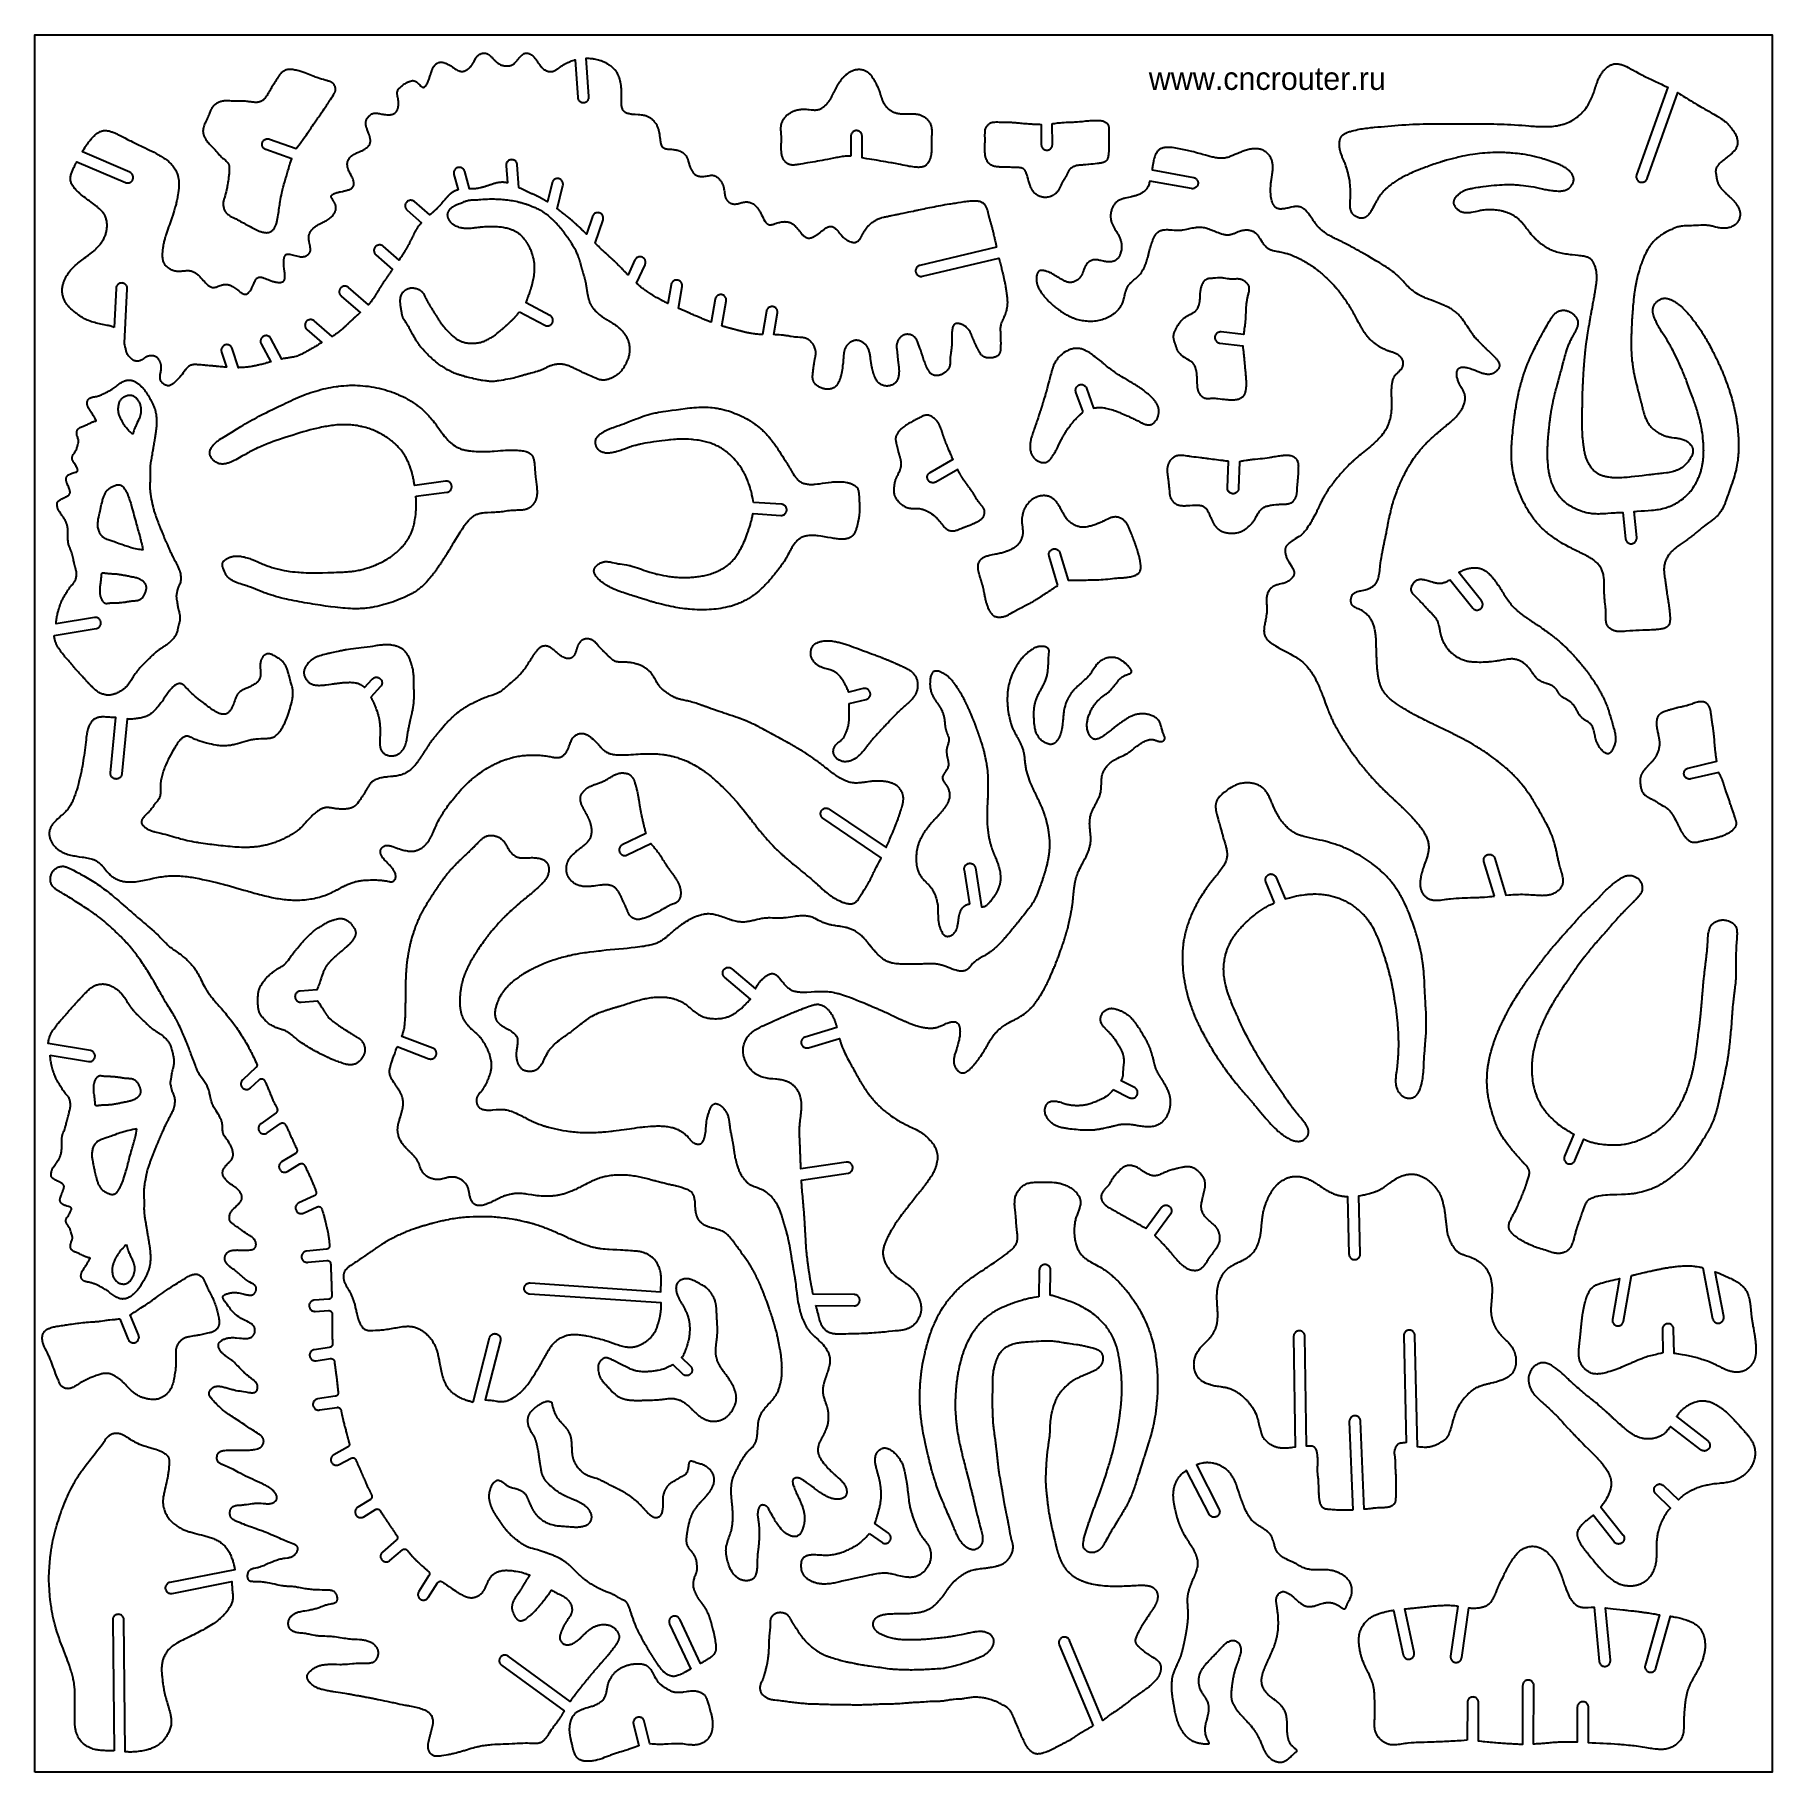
# Model space of a CAD drawing. Extents: x 0 to 1525, y 0 to 1525.
import ezdxf

# ---------------------------------------------------------------- set-up
doc = ezdxf.new("R2010")
doc.units = 0
doc.header["$MEASUREMENT"] = 0

msp = doc.modelspace()

# ---------------------------------------------------------------- texts
at = {"linetype": 'Continuous', "insert": (977.8, 1496.6), "char_height": 20, "width": 337.707, "attachment_point": 1}
msp.add_mtext('www.cncrouter.ru', dxfattribs=at)

# ---------------------------------------------------------------- linework, layer by layer
for points in [[(0, 0), (0, 1525), (1525, 1525), (1525, 0), (0, 0)], [(69.6, 1268), (69, 1268.3), (68.3, 1268.6), (67.5, 1268.9), (66.7, 1269.2), (66, 1269.4), (65.4, 1269.5), (64.5, 1269.7), (63.6, 1269.9), (60.8, 1270.4), (59.4, 1270.7), (58.1, 1271), (56.7, 1271.3), (55.3, 1271.6), (53.9, 1271.9), (52.6, 1272.3), (51.3, 1272.7), (49.9, 1273.1), (48.6, 1273.6), (47.3, 1274.1), (46.1, 1274.6), (45.4, 1274.9), (44.8, 1275.2), (43.6, 1275.8), (42.8, 1276.3), (42, 1276.7), (40.8, 1277.4), (39.7, 1278.2), (38.5, 1278.9), (37.4, 1279.7), (36.8, 1280.2), (36.2, 1280.6), (35.1, 1281.5), (34.6, 1281.9), (34, 1282.4), (32.7, 1283.6), (31.6, 1284.5), (30.6, 1285.5), (30.1, 1286.1), (29.7, 1286.6), (29.2, 1287.1), (28.7, 1287.7), (28.3, 1288.2), (27.9, 1288.8), (27.5, 1289.3), (27.1, 1289.9), (26.8, 1290.5), (26.4, 1291.1), (26, 1291.9), (25.8, 1292.3), (25.7, 1292.7), (25.4, 1293.3), (25.2, 1294), (25, 1294.7), (24.8, 1295.3), (24.6, 1296), (24.5, 1296.7), (24.4, 1297.4), (24.3, 1298.1), (24.2, 1298.8), (24.2, 1299.5), (24.1, 1300.2), (24.1, 1301), (24.2, 1301.7), (24.2, 1302.4), (24.3, 1303.2), (24.4, 1304.1), (24.6, 1304.8), (24.7, 1305.5), (24.9, 1306.1), (25.1, 1306.8), (25.3, 1307.5), (25.5, 1308.2), (25.8, 1308.8), (26, 1309.5), (26.6, 1310.8), (26.9, 1311.4), (27.3, 1312.1), (27.6, 1312.7), (28, 1313.3), (28.4, 1314.1), (28.9, 1314.8), (29.7, 1316), (30.6, 1317.2), (31.5, 1318.3), (32.5, 1319.4), (33.5, 1320.5), (34.5, 1321.5), (35, 1322), (35.5, 1322.5), (36.9, 1323.7), (37.9, 1324.6), (39, 1325.5), (40.1, 1326.4), (41.3, 1327.2), (42.4, 1328.1), (43.5, 1328.9), (44.7, 1329.7), (46.1, 1330.8), (46.6, 1331.2), (47.2, 1331.6), (48.6, 1332.6), (49.7, 1333.5), (51, 1334.6), (52.1, 1335.5), (52.7, 1336), (53.3, 1336.6), (53.8, 1337.1), (54.3, 1337.6), (54.9, 1338.2), (55.5, 1338.9), (56, 1339.4), (56.5, 1339.9), (57, 1340.6), (57.6, 1341.3), (58.4, 1342.4), (58.9, 1343.2), (59.4, 1343.9), (59.8, 1344.5), (60.1, 1345.1), (60.5, 1345.9), (60.9, 1346.7), (61.3, 1347.5), (61.7, 1348.3), (62, 1349.1), (62.3, 1350), (62.5, 1350.6), (62.7, 1351.3), (62.9, 1352.2), (63.1, 1353.1), (63.2, 1353.8), (63.3, 1354.5), (63.4, 1355.4), (63.5, 1356.3), (63.5, 1357), (63.5, 1357.7), (63.5, 1358.6), (63.5, 1359.1), (63.4, 1359.5), (63.3, 1360.4), (63.3, 1360.9), (63.2, 1361.3), (63, 1362.2), (62.8, 1363), (62.6, 1363.7), (62.4, 1364.4), (62.1, 1365.2), (61.7, 1366), (61.4, 1366.6), (61.1, 1367.2), (60.6, 1367.9), (60.1, 1368.6), (59.7, 1369.2), (59.2, 1369.8), (58.7, 1370.4), (58.1, 1371.1), (57.4, 1371.7), (56.8, 1372.3), (55.5, 1373.5), (55, 1373.9), (54.4, 1374.4), (53, 1375.5), (51.9, 1376.3), (50.6, 1377.3), (49.4, 1378.2), (48, 1379.1), (46.9, 1379.9), (45.5, 1381), (44.4, 1381.8), (43, 1382.8), (41.9, 1383.7), (40.5, 1384.8), (39.9, 1385.3), (39.4, 1385.8), (38.7, 1386.4), (38, 1387), (37.3, 1387.6), (36.7, 1388.3), (36, 1389), (35.4, 1389.7), (34.9, 1390.2), (34.5, 1390.8), (34, 1391.5), (33.5, 1392.3), (33.1, 1392.9), (32.8, 1393.5), (32.6, 1393.8), (32.4, 1394.2), (32.1, 1395), (31.9, 1395.6), (31.7, 1396.3), (31.5, 1397.1), (31.5, 1397.5), (31.4, 1397.9), (31.4, 1398.3), (31.4, 1398.7), (31.4, 1399.5), (31.5, 1400.4), (31.7, 1401.2), (31.8, 1401.9), (32, 1402.5), (32.2, 1403.4), (32.5, 1404.2), (32.7, 1404.9), (33, 1405.6), (33.4, 1406.4), (33.8, 1407.3), (34.4, 1408.6), (34.8, 1409.4), (35.3, 1410.3), (36.2, 1411.9), (36.6, 1412.7), (37, 1413.6), (79.7, 1395.2), (80.1, 1395.1), (80.5, 1395), (81, 1394.9), (81.5, 1394.9), (82, 1394.9), (82.5, 1394.9), (82.9, 1395.1), (83.4, 1395.2), (83.9, 1395.5), (84.3, 1395.7), (84.7, 1396), (85.1, 1396.4), (85.4, 1396.7), (85.7, 1397.1), (85.9, 1397.5), (86.1, 1397.9), (86.2, 1398.3), (86.3, 1398.8), (86.4, 1399.2), (86.4, 1399.7), (86.4, 1400.2), (86.4, 1400.7), (86.2, 1401.2), (86.1, 1401.7), (85.8, 1402.1), (85.6, 1402.6), (85.3, 1403), (84.9, 1403.3), (84.6, 1403.6), (84.2, 1403.9), (83.8, 1404.1), (83.4, 1404.3), (41.8, 1422.2), (42.6, 1423.6), (43.4, 1424.9), (44.2, 1426.2), (44.6, 1426.8), (45.1, 1427.5), (45.5, 1428.1), (45.9, 1428.8), (46.4, 1429.4), (46.9, 1430), (47.3, 1430.7), (47.8, 1431.3), (48.3, 1431.9), (48.8, 1432.5), (49.3, 1433.2), (49.9, 1433.8), (50.4, 1434.4), (51, 1435), (52.1, 1436.2), (52.6, 1436.7), (53.1, 1437.1), (53.7, 1437.6), (54.3, 1438.2), (54.8, 1438.5), (55.4, 1438.9), (56, 1439.3), (56.4, 1439.5), (56.7, 1439.7), (57.2, 1440), (57.8, 1440.2), (58.5, 1440.5), (59.2, 1440.7), (59.8, 1440.8), (60.4, 1440.9), (61.1, 1441), (61.8, 1441), (62.4, 1441), (63, 1440.9), (63.8, 1440.8), (64.6, 1440.7), (65.2, 1440.6), (65.8, 1440.4), (66.6, 1440.2), (67.4, 1439.9), (68, 1439.7), (68.6, 1439.5), (69.4, 1439.2), (70.2, 1438.9), (71.4, 1438.3), (72.2, 1437.9), (73, 1437.5), (75.1, 1436.5), (77.2, 1435.4), (79.2, 1434.4), (81.5, 1433.2), (83.2, 1432.3), (84.3, 1431.8), (85.7, 1431.1), (87.6, 1430.1), (89.8, 1429), (91.5, 1428.2), (93.2, 1427.4), (94.9, 1426.6), (96.8, 1425.7), (99.1, 1424.6), (100.8, 1423.8), (102.8, 1422.8), (104.8, 1421.8), (106.7, 1420.7), (108.7, 1419.7), (109.6, 1419.1), (110.6, 1418.5), (111.5, 1417.9), (112.5, 1417.3), (113.4, 1416.7), (114.4, 1416.1), (115.4, 1415.4), (116.4, 1414.6), (117.3, 1413.9), (118.1, 1413.1), (118.9, 1412.4), (119.7, 1411.6), (120.4, 1410.8), (121.1, 1410), (121.8, 1409.1), (122.4, 1408.2), (123, 1407.2), (123.6, 1406.3), (124.1, 1405.3), (124.5, 1404.3), (124.8, 1403.7), (125, 1403.2), (125.3, 1402.2), (125.5, 1401.6), (125.7, 1401), (125.9, 1400.3), (126, 1399.7), (126.2, 1398.6), (126.4, 1397.5), (126.5, 1396.4), (126.6, 1395.3), (126.6, 1394.2), (126.6, 1393.1), (126.6, 1392), (126.5, 1390.9), (126.4, 1389.8), (126.3, 1388.7), (126.2, 1387.6), (126, 1386.5), (125.7, 1384.3), (125.4, 1383), (125.2, 1381.8), (124.7, 1379.6), (124.2, 1377.4), (124, 1376.4), (123.7, 1375.3), (123.3, 1374.1), (123, 1372.9), (122.7, 1371.8), (122.4, 1370.8), (121.7, 1368.7), (121.1, 1366.6), (120.3, 1364.2), (119.4, 1361.8), (118.8, 1360), (118.2, 1358.2), (117.5, 1356.4), (116.8, 1354.4), (116.2, 1352.6), (115.6, 1350.8), (115, 1349), (114.7, 1347.9), (114.3, 1346.9), (114.1, 1346), (113.8, 1345.1), (113.6, 1344.1), (113.4, 1343.2), (113.2, 1342.3), (113, 1341.4), (112.8, 1340.3), (112.6, 1339.2), (112.4, 1338.2), (112.3, 1337.3), (112.1, 1336.2), (112, 1335.1), (112, 1334.1), (111.9, 1333.1), (111.9, 1332.5), (111.9, 1332), (111.9, 1330.8), (111.9, 1330), (112, 1329.2), (112.1, 1328.7), (112.1, 1328.3), (112.2, 1327.8), (112.3, 1327.3), (112.5, 1326.6), (112.8, 1325.8), (112.9, 1325.4), (113.1, 1325), (113.3, 1324.6), (113.6, 1324.2), (113.8, 1323.8), (114, 1323.5), (114.5, 1322.9), (114.8, 1322.5), (115.1, 1322.2), (115.5, 1321.8), (115.8, 1321.5), (116.4, 1321), (116.7, 1320.7), (117.1, 1320.5), (117.9, 1319.9), (118.3, 1319.7), (118.8, 1319.4), (119.5, 1319.1), (120.3, 1318.7), (120.8, 1318.6), (121.2, 1318.4), (122.2, 1318.1), (123, 1317.9), (123.8, 1317.8), (124.8, 1317.6), (125.3, 1317.6), (125.8, 1317.6), (126.6, 1317.6), (127.5, 1317.6), (128.4, 1317.6), (129.4, 1317.7), (131, 1317.9), (132, 1317.9), (132.9, 1318), (133.7, 1318), (134.4, 1318), (135, 1318), (135.6, 1318), (136.2, 1317.9), (136.8, 1317.8), (137.4, 1317.7), (138, 1317.5), (138.6, 1317.3), (139, 1317.1), (139.3, 1317), (139.9, 1316.7), (140.4, 1316.4), (141, 1316), (141.7, 1315.5), (142.2, 1315.1), (142.7, 1314.7), (143.3, 1314.2), (143.9, 1313.6), (144.9, 1312.7), (145.8, 1311.7), (146.8, 1310.6), (147.9, 1309.3), (148.9, 1308.3), (149.8, 1307.2), (150.7, 1306.3), (151.3, 1305.7), (152, 1305.2), (152.4, 1304.8), (152.9, 1304.5), (153.4, 1304.2), (154, 1303.9), (154.5, 1303.7), (155, 1303.5), (155.4, 1303.4), (155.7, 1303.3), (156.1, 1303.3), (156.4, 1303.3), (157, 1303.3), (157.6, 1303.3), (158.3, 1303.4), (159.1, 1303.6), (159.7, 1303.8), (160.3, 1304), (161.1, 1304.2), (161.9, 1304.5), (162.8, 1304.8), (163.8, 1305.1), (164.6, 1305.4), (165.4, 1305.6), (165.8, 1305.7), (166.3, 1305.7), (166.8, 1305.8), (167.2, 1305.8), (167.7, 1305.9), (168.2, 1305.8), (168.6, 1305.8), (169.1, 1305.8), (169.5, 1305.7), (170, 1305.6), (170.5, 1305.5), (170.9, 1305.3), (171.4, 1305.2), (171.8, 1305), (172.2, 1304.8), (172.7, 1304.6), (173.1, 1304.3), (173.6, 1304.1), (174.5, 1303.5), (175.4, 1302.9), (176.2, 1302.3), (178, 1301), (179.1, 1300.1), (180.3, 1299.2), (181, 1298.8), (181.7, 1298.3), (182.3, 1298), (182.7, 1297.8), (183, 1297.7), (183.3, 1297.5), (183.6, 1297.4), (183.9, 1297.3), (184.3, 1297.3), (184.6, 1297.2), (185, 1297.2), (185.4, 1297.3), (185.7, 1297.3), (186, 1297.4), (186.3, 1297.5), (186.6, 1297.7), (186.8, 1297.9), (187.1, 1298.1), (187.5, 1298.4), (187.8, 1298.7), (188, 1299), (188.5, 1299.6), (188.8, 1299.9), (189, 1300.2), (189.6, 1301.1), (190.1, 1302), (190.6, 1303), (191.1, 1304), (192.2, 1306.4), (192.6, 1307.2), (193, 1308.1), (193.5, 1309.1), (193.8, 1309.6), (194.1, 1310.1), (194.4, 1310.5), (194.7, 1310.9), (195, 1311.3), (195.4, 1311.6), (195.8, 1311.8), (196.2, 1312), (196.6, 1312.2), (197, 1312.3), (197.3, 1312.3), (197.5, 1312.3), (198.1, 1312.3), (198.6, 1312.3), (199.1, 1312.2), (199.7, 1312), (200.2, 1311.9), (200.7, 1311.7), (201.3, 1311.5), (202.4, 1311.1), (203.6, 1310.6), (204.8, 1310.1), (206.1, 1309.6), (206.8, 1309.3), (207.6, 1309), (208.3, 1308.8), (209.1, 1308.5), (209.7, 1308.4), (210.4, 1308.2), (211, 1308), (211.7, 1307.9), (212.3, 1307.8), (212.9, 1307.7), (213.5, 1307.6), (214.2, 1307.6), (214.7, 1307.6), (215.2, 1307.6), (215.8, 1307.6), (216.3, 1307.7), (216.8, 1307.8), (217.3, 1308), (217.5, 1308.1), (217.7, 1308.2), (218, 1308.3), (218.2, 1308.5), (218.3, 1308.6), (218.5, 1308.8), (218.7, 1309.1), (219, 1309.4), (219.1, 1309.8), (219.2, 1310), (219.3, 1310.3), (219.4, 1310.8), (219.5, 1311.3), (219.6, 1311.9), (219.6, 1312.5), (219.6, 1313), (219.5, 1313.6), (219.5, 1314.2), (219.4, 1315.6), (219.2, 1317.1), (218.8, 1319.9), (218.7, 1321.5), (218.6, 1323.1), (218.5, 1324.2), (218.5, 1325.4), (218.5, 1326), (218.6, 1326.6), (218.6, 1327.2), (218.7, 1327.9), (218.8, 1328.4), (218.9, 1328.9), (219, 1329.4), (219.1, 1329.9), (219.3, 1330.3), (219.5, 1330.7), (219.7, 1331.1), (220, 1331.4), (220.2, 1331.7), (220.5, 1332), (220.9, 1332.1), (221.2, 1332.3), (221.6, 1332.4), (222, 1332.5), (222.5, 1332.5), (222.9, 1332.5), (223.4, 1332.4), (223.9, 1332.4), (224.4, 1332.3), (224.9, 1332.2), (226, 1331.9), (227.1, 1331.6), (228.4, 1331.2), (229.6, 1330.9), (230.8, 1330.6), (232.1, 1330.4), (232.6, 1330.3), (233.1, 1330.2), (233.7, 1330.2), (234.2, 1330.2), (234.8, 1330.2), (235.4, 1330.2), (236, 1330.3), (236.6, 1330.4), (237.1, 1330.5), (237.6, 1330.7), (238.1, 1330.9), (238.6, 1331.1), (239.1, 1331.4), (239.5, 1331.7), (240, 1332), (240.4, 1332.4), (240.7, 1332.8), (241, 1333.1), (241.2, 1333.5), (241.5, 1333.9), (241.6, 1334.2), (241.6, 1334.4), (241.8, 1334.9), (241.9, 1335.4), (241.9, 1336), (242, 1336.5), (241.9, 1337.1), (241.9, 1337.7), (241.8, 1338.2), (241.7, 1338.8), (241.6, 1339.4), (241.4, 1340.6), (241.1, 1341.9), (240.9, 1343.5), (240.8, 1344.1), (240.7, 1344.8), (240.6, 1345.4), (240.6, 1346.1), (240.6, 1346.7), (240.6, 1347.3), (240.6, 1348), (240.7, 1348.4), (240.7, 1348.8), (240.9, 1349.4), (241, 1350), (241.3, 1350.6), (241.5, 1351.1), (241.8, 1351.7), (242.1, 1352.2), (242.5, 1352.9), (243, 1353.5), (243.4, 1354), (243.9, 1354.5), (244.3, 1355), (244.8, 1355.5), (245.3, 1355.9), (245.8, 1356.3), (246.5, 1356.8), (247.1, 1357.3), (247.7, 1357.7), (248.2, 1358), (248.9, 1358.4), (249.6, 1358.8), (250.7, 1359.4), (251.4, 1359.7), (252.2, 1360), (253.1, 1360.5), (254.1, 1360.9), (255, 1361.3), (255.8, 1361.8), (256.7, 1362.2), (257.4, 1362.7), (258.3, 1363.3), (258.7, 1363.6), (259.1, 1363.9), (259.9, 1364.6), (260.3, 1364.9), (260.6, 1365.3), (261.5, 1366.2), (261.9, 1366.7), (262.2, 1367.1), (262.6, 1367.7), (263, 1368.3), (263.3, 1368.9), (263.6, 1369.5), (263.7, 1369.8), (263.8, 1370.1), (263.9, 1370.4), (264, 1370.7), (264.2, 1371.1), (264.3, 1371.5), (264.4, 1371.9), (264.4, 1372.3), (264.4, 1372.6), (264.4, 1372.9), (264.4, 1373.6), (264.4, 1374), (264.3, 1374.4), (264.3, 1374.8), (264.1, 1375.2), (264, 1375.5), (263.9, 1375.9), (263.6, 1376.5), (263.4, 1376.9), (263.2, 1377.3), (263, 1377.7), (262.7, 1378.1), (262.6, 1378.3), (262.5, 1378.5), (262.3, 1378.9), (262.1, 1379.2), (262, 1379.4), (261.8, 1379.6), (261.6, 1380), (261.4, 1380.3), (261.2, 1380.7), (261, 1381), (260.9, 1381.2), (260.8, 1381.3), (260.7, 1381.5), (260.6, 1381.8), (260.6, 1381.9), (260.5, 1382.1), (260.5, 1382.2), (260.4, 1382.3), (260.3, 1382.6), (260.3, 1382.9), (260.3, 1383.2), (260.4, 1383.5), (260.4, 1383.8), (260.5, 1384), (260.6, 1384.1), (260.7, 1384.2), (260.9, 1384.4), (261.2, 1384.6), (261.6, 1385), (261.9, 1385.2), (262.3, 1385.4), (262.9, 1385.7), (263.4, 1385.8), (263.8, 1386), (264.6, 1386.2), (265.1, 1386.4), (265.6, 1386.5), (266.1, 1386.6), (266.5, 1386.7), (267, 1386.9), (267.5, 1387), (268.5, 1387.2), (270.1, 1387.5), (270.9, 1387.7), (271.6, 1387.9), (272.4, 1388.1), (272.8, 1388.2), (273.2, 1388.3), (274.1, 1388.5), (274.9, 1388.8), (275.6, 1389), (276.2, 1389.3), (276.8, 1389.5), (277.1, 1389.7), (277.3, 1389.9), (277.9, 1390.2), (278.1, 1390.4), (278.3, 1390.6), (278.9, 1391), (279.1, 1391.3), (279.2, 1391.4), (279.3, 1391.6), (279.5, 1391.9), (279.7, 1392.3), (279.8, 1392.4), (279.9, 1392.6), (279.9, 1392.8), (280, 1393), (280, 1393.5), (280.1, 1393.9), (280.2, 1394.4), (280.2, 1394.6), (280.1, 1394.8), (280, 1395.8), (279.9, 1396.3), (279.8, 1396.8), (279.5, 1397.7), (279.2, 1398.7), (279, 1399.1), (278.8, 1399.6), (278.4, 1400.4), (277.7, 1401.8), (276.9, 1403.2), (276.2, 1404.5), (275.7, 1405.4), (275.5, 1405.8), (275.3, 1406.2), (275, 1407.1), (274.7, 1408.1), (274.6, 1408.5), (274.5, 1409), (274.5, 1409.5), (274.4, 1410), (274.4, 1410.5), (274.3, 1411.1), (274.3, 1411.7), (274.4, 1412.2), (274.5, 1412.9), (274.6, 1413.5), (274.7, 1414.1), (274.8, 1414.4), (275, 1414.7), (275.2, 1415.1), (275.4, 1415.5), (275.9, 1416.3), (276, 1416.6), (276.2, 1416.8), (276.6, 1417.2), (276.9, 1417.6), (277.4, 1418), (277.7, 1418.3), (278, 1418.6), (278.6, 1419.1), (278.9, 1419.3), (279.3, 1419.6), (279.6, 1419.8), (279.9, 1420), (280.4, 1420.2), (280.8, 1420.5), (281.2, 1420.7), (281.6, 1420.9), (282.1, 1421.1), (282.5, 1421.3), (283.4, 1421.7), (284.1, 1422), (284.5, 1422.1), (284.8, 1422.3), (285.9, 1422.7), (286.9, 1423.1), (287.3, 1423.2), (287.6, 1423.4), (288.3, 1423.8), (289.2, 1424.3), (289.7, 1424.5), (290.1, 1424.8), (290.9, 1425.4), (291.3, 1425.7), (291.7, 1426), (292.1, 1426.3), (292.4, 1426.6), (292.7, 1427), (293, 1427.3), (293.3, 1427.7), (293.6, 1428.1), (294, 1428.9), (294.1, 1429.1), (294.2, 1429.3), (294.3, 1429.7), (294.4, 1430.1), (294.5, 1430.5), (294.6, 1431), (294.6, 1431.4), (294.6, 1431.9), (294.6, 1432.3), (294.4, 1434.2), (294.3, 1434.5), (294.2, 1434.8), (294.1, 1435.1), (294.1, 1435.5), (294, 1435.9), (293.9, 1436.3), (293.8, 1436.7), (293.7, 1436.9), (293.6, 1437.1), (293.5, 1437.3), (293.4, 1437.5), (293.3, 1437.9), (293.2, 1438.3), (293, 1438.7), (292.7, 1439.5), (292.4, 1440.3), (292.2, 1440.7), (292.1, 1441.1), (291.8, 1441.9), (291.7, 1442.3), (291.5, 1442.7), (291.4, 1443.1), (291.2, 1443.5), (291.1, 1443.9), (291, 1444.3), (291, 1444.7), (290.8, 1445.1), (290.7, 1445.5), (290.7, 1445.9), (290.6, 1446.2), (290.6, 1446.6), (290.6, 1447.3), (290.6, 1447.9), (290.7, 1448.5), (290.7, 1448.8), (290.8, 1449.1), (290.9, 1449.7), (291, 1450), (291.2, 1450.3), (291.3, 1450.7), (291.5, 1451.1), (291.7, 1451.4), (291.8, 1451.6), (291.9, 1451.8), (292.2, 1452.1), (292.4, 1452.5), (292.9, 1453.2), (293.3, 1453.5), (293.6, 1453.9), (294, 1454.2), (294.4, 1454.5), (294.7, 1454.8), (295, 1455), (295.4, 1455.3), (295.7, 1455.5), (296.1, 1455.7), (296.6, 1455.8), (297, 1456), (297.4, 1456.1), (297.8, 1456.2), (298.2, 1456.3), (298.6, 1456.3), (298.9, 1456.3), (299.4, 1456.3), (299.9, 1456.3), (300.4, 1456.2), (300.8, 1456.2), (301.8, 1456), (302.7, 1455.8), (304.7, 1455.4), (305.8, 1455.2), (306.8, 1455), (307.9, 1454.9), (308.9, 1454.8), (309.4, 1454.7), (309.9, 1454.7), (310.9, 1454.7), (311.5, 1454.8), (312, 1454.8), (312.6, 1454.9), (313.1, 1455), (313.6, 1455.1), (314, 1455.2), (314.4, 1455.3), (314.8, 1455.5), (315.2, 1455.7), (315.6, 1455.9), (316, 1456.1), (316.3, 1456.4), (316.7, 1456.7), (317, 1457), (317.3, 1457.4), (317.5, 1457.7), (317.8, 1458.2), (318, 1458.6), (318.3, 1459.1), (318.4, 1459.3), (318.4, 1459.6), (318.6, 1460.1), (318.7, 1460.6), (318.9, 1461), (319, 1461.5), (319.1, 1462.1), (319.2, 1462.7), (319.3, 1463.9), (319.3, 1464.2), (319.3, 1464.5), (319.3, 1465.1), (319.3, 1466.4), (319.2, 1467), (319.1, 1467.6), (319.1, 1468.2), (318.9, 1468.8), (318.7, 1469.8), (318.6, 1470.3), (318.5, 1470.8), (318.4, 1471.2), (318.4, 1471.6), (318.3, 1472), (318.3, 1472.4), (318.2, 1472.7), (318.1, 1473.1), (318.1, 1473.5), (318.1, 1473.9), (318.1, 1474.2), (318.2, 1474.6), (318.2, 1474.9), (318.3, 1475.3), (318.6, 1476.1), (318.8, 1476.5), (319, 1476.9), (319.2, 1477.2), (319.4, 1477.5), (319.9, 1478.1), (320.3, 1478.4), (320.6, 1478.8), (321.3, 1479.4), (321.7, 1479.7), (322, 1480), (322.4, 1480.3), (322.7, 1480.5), (323.6, 1481.2), (324.5, 1481.8), (325.3, 1482.3), (326, 1482.8), (326.7, 1483.1), (327, 1483.3), (327.3, 1483.4), (327.7, 1483.6), (328.1, 1483.8), (328.5, 1484), (328.8, 1484.1), (329.6, 1484.3), (330, 1484.4), (330.4, 1484.5), (330.8, 1484.6), (331.2, 1484.6), (331.6, 1484.7), (332, 1484.7), (332.3, 1484.6), (332.6, 1484.6), (333.2, 1484.5), (333.6, 1484.4), (334, 1484.3), (334.6, 1483.9), (335, 1483.7), (335.4, 1483.5), (335.7, 1483.2), (336, 1482.9), (336.3, 1482.6), (336.6, 1482.3), (337.2, 1481.7), (338, 1480.9), (338.7, 1480.2), (339.1, 1479.9), (339.4, 1479.6), (339.7, 1479.3), (340.1, 1479.1), (340.4, 1478.9), (340.8, 1478.9), (340.9, 1478.8), (341.1, 1478.8), (341.3, 1478.8), (341.4, 1478.9), (341.6, 1478.9), (341.8, 1479), (342, 1479.1), (342.2, 1479.3), (342.5, 1479.5), (342.8, 1479.9), (343.2, 1480.2), (343.5, 1480.6), (343.8, 1481), (344, 1481.5), (344.3, 1481.9), (344.6, 1482.5), (345, 1483.5), (345.2, 1483.9), (345.4, 1484.4), (345.8, 1485.3), (346.2, 1486.4), (346.4, 1486.9), (346.5, 1487.4), (346.8, 1488.4), (347.1, 1489.3), (347.3, 1489.9), (347.5, 1490.5), (347.6, 1491.1), (347.7, 1491.4), (347.8, 1491.6), (348.1, 1492.5), (348.4, 1493.4), (348.5, 1493.6), (348.6, 1493.8), (348.8, 1494.3), (349, 1494.7), (349.2, 1495.2), (349.5, 1495.7), (349.8, 1496.2), (350.1, 1496.7), (350.4, 1497.2), (350.9, 1497.9), (351.4, 1498.5), (351.6, 1498.8), (351.9, 1499), (352.3, 1499.4), (352.6, 1499.7), (353, 1499.9), (353.3, 1500.1), (353.6, 1500.2), (353.9, 1500.4), (354.2, 1500.5), (354.8, 1500.7), (355.2, 1500.7), (355.6, 1500.8), (356, 1500.8), (356.3, 1500.8), (357, 1500.8), (357.6, 1500.8), (358.4, 1500.6), (358.8, 1500.6), (359.2, 1500.5), (360, 1500.2), (360.4, 1500.1), (360.7, 1500), (361.5, 1499.7), (361.9, 1499.5), (362.2, 1499.3), (362.9, 1499), (363.5, 1498.6), (364.4, 1498.1), (364.8, 1497.9), (365.2, 1497.6), (366.8, 1496.5), (367.7, 1495.9), (368.5, 1495.3), (368.9, 1495.1), (369.2, 1494.9), (369.9, 1494.4), (370.8, 1494), (371.2, 1493.8), (371.6, 1493.6), (372.5, 1493.2), (372.9, 1493.1), (373.3, 1493), (373.8, 1492.9), (374.2, 1492.8), (374.6, 1492.8), (375, 1492.8), (375.4, 1492.8), (375.8, 1492.8), (376.2, 1492.9), (376.5, 1493), (377, 1493.1), (377.4, 1493.3), (377.8, 1493.4), (378.2, 1493.6), (378.6, 1493.8), (379.1, 1494.1), (379.5, 1494.3), (379.8, 1494.6), (380.7, 1495.2), (381.1, 1495.5), (381.5, 1495.9), (381.8, 1496.2), (382, 1496.5), (382.3, 1496.8), (382.7, 1497.1), (382.8, 1497.3), (383, 1497.5), (383.3, 1497.9), (383.6, 1498.4), (383.8, 1498.6), (384, 1498.8), (384.1, 1499), (384.3, 1499.2), (384.6, 1499.7), (384.8, 1500.1), (385.1, 1500.6), (385.4, 1501), (385.6, 1501.5), (386.1, 1502.4), (387.2, 1504.4), (387.3, 1504.7), (387.5, 1505), (388, 1505.7), (388.1, 1505.9), (388.3, 1506.1), (388.6, 1506.5), (389, 1506.9), (389.4, 1507.2), (389.7, 1507.4), (390, 1507.6), (390.2, 1507.7), (390.5, 1507.9), (391.1, 1508.1), (391.7, 1508.4), (392, 1508.5), (392.4, 1508.6), (393, 1508.7), (393.7, 1508.8), (394.3, 1508.8), (395, 1508.8), (395.7, 1508.7), (396, 1508.7), (396.3, 1508.6), (396.6, 1508.5), (396.9, 1508.4), (397.5, 1508.2), (397.8, 1508.1), (398.1, 1507.9), (398.4, 1507.8), (398.6, 1507.6), (398.9, 1507.4), (399.1, 1507.2), (400.1, 1506.3), (400.5, 1505.8), (400.9, 1505.4), (401.4, 1504.9), (401.8, 1504.4), (402.7, 1503.5), (403.2, 1503), (403.6, 1502.5), (404.5, 1501.7), (404.8, 1501.4), (405.1, 1501.2), (405.7, 1500.7), (406.4, 1500.2), (407, 1499.7), (407.5, 1499.4), (408, 1499.2), (408.9, 1498.7), (409.5, 1498.4), (410.2, 1498.2), (410.8, 1498.1), (411.4, 1497.9), (412.1, 1497.8), (412.7, 1497.7), (413.4, 1497.6), (414, 1497.6), (414.7, 1497.6), (415.3, 1497.6), (416, 1497.7), (416.6, 1497.8), (417.3, 1497.9), (417.9, 1498.1), (418.5, 1498.3), (419, 1498.6), (419.6, 1498.9), (420.1, 1499.2), (420.6, 1499.5), (421.1, 1499.9), (421.5, 1500.3), (422, 1500.8), (422.8, 1501.7), (423.2, 1502.2), (423.6, 1502.7), (424, 1503.2), (424.4, 1503.7), (424.7, 1504), (424.9, 1504.3), (425.2, 1504.6), (425.4, 1504.9), (426.1, 1505.7), (426.8, 1506.4), (427.1, 1506.7), (427.5, 1507), (427.8, 1507.3), (428.1, 1507.5), (428.8, 1508), (429.1, 1508.2), (429.4, 1508.4), (429.8, 1508.5), (430.2, 1508.6), (430.5, 1508.8), (430.9, 1508.8), (431.4, 1508.9), (431.8, 1508.9), (432.3, 1508.9), (432.7, 1508.8), (433.1, 1508.7), (433.5, 1508.6), (433.9, 1508.5), (434.2, 1508.3), (435, 1507.9), (435.7, 1507.5), (436.1, 1507.3), (436.4, 1507), (437.1, 1506.5), (437.5, 1506.2), (437.8, 1505.9), (438.1, 1505.5), (438.4, 1505.2), (439.1, 1504.3), (439.8, 1503.5), (440, 1503.2), (440.2, 1502.9), (440.4, 1502.7), (440.5, 1502.4), (440.8, 1502.1), (441, 1501.8), (441.4, 1501.1), (442.1, 1500), (442.3, 1499.7), (442.5, 1499.4), (442.7, 1499.1), (443, 1498.8), (443.3, 1498.3), (443.6, 1497.8), (444, 1497.4), (444.4, 1497), (445, 1496.3), (445.4, 1495.9), (445.7, 1495.6), (446.3, 1495.1), (446.9, 1494.6), (447.3, 1494.3), (447.8, 1494.1), (448.6, 1493.6), (449.1, 1493.4), (449.5, 1493.2), (450, 1493.1), (450.4, 1493), (450.9, 1492.8), (451.4, 1492.7), (451.9, 1492.7), (452.3, 1492.6), (452.8, 1492.6), (453.2, 1492.6), (453.7, 1492.7), (454.1, 1492.7), (454.6, 1492.8), (455, 1493), (455.5, 1493.1), (455.9, 1493.3), (456.4, 1493.5), (456.8, 1493.7), (457.2, 1493.9), (457.6, 1494.1), (458.4, 1494.7), (459.2, 1495.2), (459.9, 1495.7), (460.5, 1496.2), (461.2, 1496.7), (461.8, 1497.2), (462.5, 1497.6), (463.1, 1498.1), (463.8, 1498.5), (464.5, 1498.9), (464.8, 1499.1), (465.2, 1499.3), (465.5, 1499.5), (465.8, 1499.7), (466.2, 1499.9), (466.5, 1500), (466.9, 1500.2), (467.2, 1500.4), (467.6, 1500.6), (468, 1500.7), (468.7, 1501), (469.4, 1501.3), (469.8, 1501.5), (470.1, 1501.6), (471.2, 1502), (472.2, 1502.4), (473.3, 1502.7), (473.8, 1502.9), (474.4, 1503), (476.6, 1469.9), (476.6, 1469.5), (476.7, 1469), (476.9, 1468.6), (477.1, 1468.2), (477.3, 1467.7), (477.6, 1467.3), (477.9, 1466.9), (478.3, 1466.6), (478.7, 1466.3), (479.2, 1466), (479.6, 1465.8), (480.1, 1465.6), (480.5, 1465.5), (481, 1465.4), (481.5, 1465.4), (481.9, 1465.4), (482.3, 1465.5), (482.8, 1465.6), (483.2, 1465.7), (483.7, 1465.9), (484.1, 1466.2), (484.5, 1466.5), (484.9, 1466.8), (485.3, 1467.2), (485.6, 1467.6), (485.8, 1468), (486, 1468.4), (486.2, 1468.9), (486.3, 1469.4), (486.4, 1469.8), (486.4, 1470.3), (486.4, 1470.7), (484, 1504.4), (485.1, 1504.4), (486.3, 1504.4), (487.5, 1504.3), (488.6, 1504.2), (489.8, 1504.1), (490.4, 1504), (490.9, 1503.9), (492.1, 1503.7), (493.2, 1503.4), (494.4, 1503.1), (495, 1503), (495.5, 1502.8), (496.6, 1502.4), (497.2, 1502.3), (497.7, 1502), (498.8, 1501.6), (499.8, 1501.1), (501, 1500.5), (502.2, 1499.9), (502.8, 1499.6), (503.1, 1499.4), (503.3, 1499.2), (503.7, 1499), (504.1, 1498.7), (504.4, 1498.5), (504.6, 1498.4), (504.7, 1498.3), (505, 1498.1), (505.3, 1497.9), (505.6, 1497.7), (505.9, 1497.5), (506.5, 1496.9), (507.1, 1496.3), (507.4, 1496.1), (507.7, 1495.8), (508.3, 1495.2), (508.6, 1494.9), (508.9, 1494.5), (509.1, 1494.2), (509.3, 1494.1), (509.4, 1493.9), (509.6, 1493.8), (509.7, 1493.6), (509.9, 1493.3), (510.1, 1492.9), (510.2, 1492.7), (510.3, 1492.6), (510.5, 1492.4), (510.6, 1492.2), (510.8, 1491.9), (511.2, 1491.1), (511.4, 1490.8), (511.6, 1490.4), (511.9, 1489.6), (512.3, 1488.9), (512.4, 1488.5), (512.5, 1488.1), (512.6, 1487.9), (512.7, 1487.7), (512.8, 1487.3), (513, 1486.9), (513, 1486.7), (513.1, 1486.5), (513.1, 1486.3), (513.2, 1486), (513.3, 1485.5), (513.5, 1485), (513.6, 1484.8), (513.6, 1484.5), (513.8, 1483.7), (513.9, 1482.9), (514, 1482.5), (514.1, 1482.1), (514.1, 1481.7), (514.2, 1481.3), (514.3, 1480.9), (514.3, 1480.5), (514.4, 1480.1), (514.4, 1479.7), (514.5, 1479.3), (514.5, 1478.8), (514.6, 1477.8), (514.7, 1476.7), (514.7, 1475.5), (514.7, 1475), (514.7, 1474.5), (514.7, 1473.6), (514.7, 1472.5), (514.7, 1471.5), (514.7, 1470.5), (514.7, 1469.9), (514.7, 1469.4), (514.7, 1469.1), (514.7, 1468.9), (514.7, 1468.3), (514.6, 1467.8), (514.6, 1467.3), (514.6, 1466.3), (514.6, 1465.4), (514.6, 1465), (514.7, 1464.5), (514.7, 1463.6), (514.8, 1463.2), (514.8, 1462.8), (515, 1461.9), (515.1, 1461.5), (515.2, 1461), (515.5, 1460.1), (515.6, 1459.8), (515.7, 1459.6), (515.9, 1459.3), (516, 1459.1), (516.3, 1458.7), (516.6, 1458.3), (516.9, 1458.1), (517.1, 1457.9), (517.4, 1457.7), (517.6, 1457.5), (518.2, 1457.1), (518.7, 1456.8), (519.4, 1456.5), (520.1, 1456.3), (520.7, 1456.1), (521.4, 1455.9), (522.1, 1455.8), (522.8, 1455.6), (523.5, 1455.5), (524.1, 1455.4), (525.5, 1455.3), (526.9, 1455.2), (529.6, 1455), (530.9, 1454.9), (532.2, 1454.8), (532.9, 1454.8), (533.5, 1454.7), (534.3, 1454.5), (535.1, 1454.4), (535.7, 1454.2), (536.3, 1454), (536.9, 1453.8), (537.5, 1453.6), (538.1, 1453.3), (538.7, 1453), (539.3, 1452.7), (539.8, 1452.4), (540.4, 1452), (541, 1451.6), (541.5, 1451.1), (542, 1450.7), (542.5, 1450.2), (543, 1449.7), (543.4, 1449.2), (543.8, 1448.7), (545, 1447.1), (545.4, 1446.6), (545.6, 1446.1), (545.9, 1445.6), (546.1, 1445.1), (546.6, 1444), (547, 1443), (547.1, 1442.7), (547.2, 1442.4), (547.4, 1441.7), (547.5, 1441.1), (547.7, 1440.5), (547.9, 1439.8), (548, 1439.2), (548.1, 1438.5), (548.2, 1437.8), (548.4, 1436.4), (548.6, 1435), (548.7, 1434.5), (548.7, 1434.1), (548.8, 1433.6), (548.8, 1433.2), (548.9, 1432.3), (549, 1431.8), (549.1, 1431.4), (549.2, 1430.7), (549.3, 1430), (549.4, 1429.6), (549.6, 1429.2), (549.8, 1428.4), (549.9, 1428.1), (550, 1427.9), (550.1, 1427.6), (550.3, 1427.4), (550.5, 1427), (550.9, 1426.6), (551, 1426.3), (551.3, 1426.1), (551.5, 1426), (551.8, 1425.8), (552, 1425.7), (552.3, 1425.5), (552.8, 1425.3), (553.3, 1425.1), (553.9, 1425), (554.4, 1424.9), (554.9, 1424.8), (555.7, 1424.7), (556.4, 1424.6), (557.8, 1424.5), (558.9, 1424.5), (560, 1424.4), (561, 1424.3), (561.9, 1424.1), (563, 1423.9), (563.5, 1423.8), (564, 1423.7), (564.9, 1423.4), (565.3, 1423.3), (565.7, 1423.1), (566.7, 1422.7), (567.2, 1422.5), (567.6, 1422.3), (568.3, 1421.9), (568.7, 1421.7), (569, 1421.4), (569.4, 1421.1), (569.8, 1420.9), (570.1, 1420.5), (570.4, 1420.2), (570.9, 1419.6), (571.4, 1419), (571.6, 1418.8), (571.7, 1418.6), (571.9, 1418.2), (572.1, 1417.8), (572.4, 1417.4), (572.5, 1417.1), (572.6, 1416.8), (572.8, 1416.2), (573.2, 1415.4), (573.3, 1415), (573.4, 1414.6), (573.5, 1414.2), (573.6, 1413.9), (573.8, 1413.2), (574.1, 1412.4), (574.3, 1411.5), (574.4, 1411.2), (574.5, 1410.8), (574.8, 1410.1), (575.1, 1409.3), (575.3, 1408.9), (575.4, 1408.5), (575.9, 1407.4), (576.2, 1406.8), (576.5, 1406.3), (576.7, 1405.8), (577, 1405.4), (577.2, 1404.9), (577.5, 1404.5), (578, 1403.9), (578.3, 1403.6), (578.5, 1403.3), (578.9, 1402.9), (579.2, 1402.6), (579.6, 1402.3), (580, 1402), (580.4, 1401.8), (580.8, 1401.6), (581.2, 1401.4), (581.6, 1401.2), (582.1, 1401.1), (582.6, 1401), (583.1, 1400.9), (583.5, 1400.8), (584, 1400.7), (584.4, 1400.7), (585.2, 1400.6), (585.8, 1400.6), (586.3, 1400.6), (587.3, 1400.7), (588.4, 1400.8), (589.4, 1400.9), (590.4, 1401.1), (591.4, 1401.3), (592.4, 1401.5), (593.4, 1401.7), (594.1, 1401.7), (594.4, 1401.7), (594.7, 1401.7), (595.1, 1401.7), (595.5, 1401.6), (595.9, 1401.6), (596.2, 1401.5), (596.6, 1401.3), (597, 1401.2), (597.7, 1400.9), (598.1, 1400.7), (598.5, 1400.4), (599.1, 1399.9), (599.4, 1399.7), (599.7, 1399.5), (600.1, 1399), (600.5, 1398.7), (600.8, 1398.4), (601.4, 1397.7), (601.7, 1397.3), (601.9, 1396.9), (602.4, 1396.1), (602.7, 1395.7), (602.9, 1395.3), (603.1, 1394.9), (603.3, 1394.5), (603.4, 1394.3), (603.6, 1394.1), (603.7, 1393.6), (603.9, 1393.2), (604.1, 1392.8), (604.3, 1392.2), (604.4, 1391.7), (604.6, 1391.2), (604.7, 1390.6), (604.8, 1390.1), (604.9, 1389.6), (605.1, 1388.5), (605.3, 1387.5), (605.3, 1387), (605.4, 1386.4), (605.5, 1386), (605.5, 1385.6), (605.6, 1385.2), (605.6, 1384.8), (605.7, 1384.4), (605.8, 1384), (606, 1383.2), (606.1, 1382.7), (606.2, 1382.3), (606.4, 1381.9), (606.6, 1381.4), (606.9, 1380.8), (607.2, 1380.3), (607.6, 1379.8), (607.8, 1379.5), (608, 1379.3), (608.3, 1379), (608.7, 1378.7), (609, 1378.4), (609.3, 1378.2), (609.7, 1377.9), (610, 1377.7), (610.4, 1377.5), (610.7, 1377.3), (611.5, 1377), (611.9, 1376.8), (612.3, 1376.7), (612.8, 1376.6), (613.2, 1376.5), (613.6, 1376.4), (614, 1376.4), (614.4, 1376.4), (614.8, 1376.4), (615.6, 1376.5), (616, 1376.5), (616.4, 1376.6), (617.2, 1376.7), (617.6, 1376.8), (618, 1376.9), (618.8, 1377.2), (619.7, 1377.4), (620.5, 1377.7), (621.3, 1377.9), (622.1, 1378.1), (623, 1378.2), (623.8, 1378.3), (624.7, 1378.3), (625.1, 1378.3), (625.5, 1378.3), (626.3, 1378.2), (626.7, 1378.1), (627.1, 1378.1), (627.9, 1377.9), (628.6, 1377.6), (629.4, 1377.3), (629.7, 1377.1), (630, 1376.9), (630.7, 1376.5), (631.1, 1376.2), (631.4, 1376), (631.7, 1375.7), (632, 1375.5), (632.6, 1374.9), (633.2, 1374.3), (633.5, 1374), (633.7, 1373.7), (634.1, 1373.3), (634.4, 1372.9), (634.7, 1372.5), (635, 1372), (635.4, 1371.4), (635.8, 1370.8), (636.2, 1370.2), (636.6, 1369.6), (637.3, 1368.2), (637.7, 1367.5), (638, 1366.8), (638.7, 1365.4), (639.3, 1364), (639.7, 1363.4), (640, 1362.8), (640.8, 1361.5), (641.1, 1361), (641.5, 1360.4), (641.7, 1360.2), (641.9, 1359.9), (642.2, 1359.7), (642.4, 1359.5), (642.9, 1359.1), (643.1, 1358.9), (643.3, 1358.8), (643.6, 1358.6), (644, 1358.5), (644.3, 1358.4), (644.6, 1358.3), (644.9, 1358.2), (645.2, 1358.2), (645.5, 1358.2), (645.8, 1358.2), (646.4, 1358.3), (647, 1358.4), (647.7, 1358.5), (648.3, 1358.7), (648.8, 1358.8), (649.2, 1358.9), (650, 1359.2), (650.9, 1359.5), (651.7, 1359.8), (653, 1360.1), (653.6, 1360.3), (654.2, 1360.4), (655.4, 1360.7), (656, 1360.8), (656.6, 1360.8), (657.2, 1360.9), (657.8, 1360.9), (658.4, 1361), (658.9, 1360.9), (659.6, 1360.9), (660.2, 1360.8), (660.9, 1360.8), (661.5, 1360.6), (662.1, 1360.5), (662.6, 1360.3), (663.1, 1360.1), (663.6, 1359.9), (664.1, 1359.6), (664.6, 1359.3), (665.1, 1359), (665.5, 1358.7), (666.5, 1358), (666.9, 1357.6), (667.3, 1357.2), (668.4, 1356.1), (668.9, 1355.6), (669.3, 1355), (670, 1354.2), (670.4, 1353.7), (670.7, 1353.3), (671.1, 1352.8), (671.5, 1352.3), (672.3, 1351.3), (673, 1350.5), (673.7, 1349.7), (674.1, 1349.3), (674.5, 1348.9), (675, 1348.5), (675.4, 1348.1), (675.8, 1347.8), (676.1, 1347.6), (676.5, 1347.3), (676.9, 1347.1), (677.3, 1347), (677.7, 1346.8), (678.1, 1346.7), (678.5, 1346.6), (679, 1346.6), (679.4, 1346.5), (679.8, 1346.5), (680.2, 1346.6), (680.7, 1346.7), (681.1, 1346.8), (681.6, 1346.9), (682, 1347), (682.5, 1347.2), (683, 1347.4), (683.5, 1347.6), (683.9, 1347.8), (684.9, 1348.4), (685.4, 1348.6), (685.8, 1349), (686.3, 1349.3), (686.8, 1349.6), (687.3, 1349.9), (687.5, 1350.1), (687.7, 1350.3), (688.3, 1350.7), (688.8, 1351.1), (689.4, 1351.5), (689.9, 1352), (691, 1352.8), (691.5, 1353.2), (692, 1353.6), (692.4, 1353.9), (692.7, 1354.2), (693.1, 1354.5), (693.4, 1354.7), (694.6, 1355.5), (695.1, 1355.8), (695.7, 1356.1), (696.3, 1356.3), (696.8, 1356.5), (697.4, 1356.7), (697.6, 1356.8), (697.9, 1356.8), (698.2, 1356.8), (698.5, 1356.8), (698.7, 1356.8), (699, 1356.8), (699.3, 1356.8), (699.5, 1356.7), (699.8, 1356.6), (700, 1356.6), (700.6, 1356.3), (701.1, 1356), (701.5, 1355.8), (701.8, 1355.6), (702.1, 1355.4), (702.4, 1355.1), (703.2, 1354.4), (703.9, 1353.7), (704.8, 1352.8), (705.2, 1352.3), (705.6, 1351.8), (706.6, 1350.7), (707.1, 1350), (707.7, 1349.3), (708.9, 1348), (709.1, 1347.7), (709.4, 1347.4), (710, 1346.9), (710.4, 1346.5), (710.8, 1346.2), (711.5, 1345.6), (712.4, 1345), (712.8, 1344.7), (713.2, 1344.5), (713.7, 1344.3), (714.2, 1344), (714.7, 1343.8), (715.2, 1343.6), (716.2, 1343.2), (716.7, 1343.1), (717.2, 1343), (717.7, 1342.9), (718.2, 1342.8), (718.7, 1342.8), (719.2, 1342.7), (719.7, 1342.8), (720.1, 1342.8), (720.6, 1342.9), (721, 1343.1), (721.4, 1343.2), (721.8, 1343.4), (722.2, 1343.7), (722.5, 1343.9), (722.9, 1344.2), (723.2, 1344.5), (723.5, 1344.9), (723.8, 1345.2), (724.4, 1346.1), (725, 1346.9), (725.1, 1347.1), (725.2, 1347.2), (725.4, 1347.5), (725.6, 1347.8), (725.7, 1348.1), (726, 1348.5), (726.2, 1349), (726.4, 1349.4), (726.6, 1349.8), (726.9, 1350.2), (727.1, 1350.6), (727.3, 1351), (727.4, 1351.2), (727.5, 1351.4), (727.7, 1351.6), (727.8, 1351.8), (728, 1352.2), (728.2, 1352.6), (728.3, 1352.8), (728.4, 1353), (729, 1353.9), (729.6, 1354.8), (729.9, 1355.2), (730.3, 1355.6), (730.6, 1356), (730.9, 1356.4), (731.3, 1356.8), (731.6, 1357.2), (732, 1357.6), (732.3, 1357.9), (732.6, 1358.2), (732.9, 1358.5), (733.5, 1359.1), (734.2, 1359.6), (734.5, 1359.9), (734.8, 1360.1), (735.5, 1360.6), (736.1, 1361.1), (736.8, 1361.5), (737.2, 1361.7), (737.5, 1361.9), (738.2, 1362.3), (738.9, 1362.7), (739.3, 1362.9), (739.7, 1363), (740.4, 1363.4), (741.2, 1363.7), (741.6, 1363.8), (742, 1364), (742.8, 1364.2), (743.2, 1364.3), (743.5, 1364.5), (745.1, 1364.9), (745.9, 1365.1), (746.7, 1365.3), (747.6, 1365.5), (748.4, 1365.6), (749.2, 1365.8), (750, 1366), (750.9, 1366.1), (751.7, 1366.3), (753.3, 1366.6), (755, 1366.9), (755.8, 1367.1), (756.6, 1367.3), (757.4, 1367.4), (758.2, 1367.6), (760.2, 1368), (762.1, 1368.4), (764.7, 1368.9), (767.3, 1369.5), (768.9, 1369.8), (771.2, 1370.3), (772.5, 1370.6), (773.3, 1370.7), (774.1, 1370.9), (774.9, 1371.1), (775.7, 1371.2), (777.3, 1371.6), (778.9, 1371.9), (780.6, 1372.3), (782.2, 1372.7), (783.8, 1373), (785.7, 1373.4), (787.7, 1373.8), (789.3, 1374.1), (791.3, 1374.5), (793.2, 1374.9), (795.2, 1375.2), (796.8, 1375.5), (797.8, 1375.7), (798.8, 1375.9), (800.8, 1376.2), (802.8, 1376.5), (804.1, 1376.7), (805.4, 1376.9), (806.7, 1377.1), (808, 1377.3), (809.3, 1377.5), (810.6, 1377.7), (813.2, 1378.1), (815.8, 1378.5), (817.1, 1378.7), (818.4, 1378.8), (819.8, 1379), (821.1, 1379.1), (822.5, 1379.2), (823.9, 1379.3), (825, 1379.3), (826, 1379.3), (826.6, 1379.2), (827.2, 1379.2), (827.8, 1379.1), (828.4, 1379), (829, 1378.9), (829.6, 1378.8), (830.1, 1378.6), (830.6, 1378.4), (831.1, 1378.2), (831.6, 1377.9), (832.1, 1377.7), (832.5, 1377.3), (832.9, 1377), (833.2, 1376.7), (833.7, 1376), (833.9, 1375.8), (834.1, 1375.5), (834.3, 1375), (834.6, 1374.5), (834.8, 1374), (835.1, 1373.5), (835.3, 1372.9), (835.6, 1372.4), (835.7, 1371.8), (836.1, 1370.6), (836.4, 1369.4), (836.6, 1368.9), (836.6, 1368.5), (836.7, 1368), (836.8, 1367.8), (836.8, 1367.6), (836.9, 1367.3), (837, 1366.9), (837.1, 1366.6), (837.2, 1366.2), (837.3, 1366), (837.4, 1365.8), (837.4, 1365.4), (837.5, 1364.9), (837.6, 1364.7), (837.6, 1364.5), (837.7, 1364.2), (837.8, 1363.9), (837.9, 1363.5), (838, 1363.2), (838.2, 1362.8), (838.2, 1362.4), (838.3, 1362), (838.4, 1361.6), (838.8, 1360.4), (838.9, 1359.9), (839.1, 1359.3), (839.1, 1359), (839.2, 1358.8), (839.4, 1358.2), (839.6, 1357.7), (839.6, 1357.4), (839.7, 1357.1), (839.7, 1356.8), (839.8, 1356.6), (840, 1356), (840.2, 1355.5), (840.2, 1355.2), (840.3, 1354.9), (840.3, 1354.6), (840.4, 1354.4), (840.6, 1353.8), (840.8, 1353.3), (840.8, 1353), (840.9, 1352.7), (841, 1352.3), (841.1, 1351.8), (841.3, 1351.4), (841.4, 1350.9), (841.5, 1350.3), (841.6, 1349.8), (841.9, 1348.7), (842.2, 1347.6), (842.3, 1347), (842.4, 1346.4), (842.5, 1345.9), (842.7, 1345.3), (842.8, 1344.7), (842.9, 1344.2), (843.4, 1341.6), (843.5, 1340.9), (843.7, 1340.3), (843.8, 1339.5), (843.9, 1339.1), (844, 1338.6), (776.8, 1322.6), (776.4, 1322.4), (775.9, 1322.3), (775.5, 1322.1), (775.1, 1321.8), (774.7, 1321.5), (774.4, 1321.1), (774, 1320.7), (773.8, 1320.3), (773.5, 1319.9), (773.3, 1319.4), (773.2, 1318.9), (773.1, 1318.4), (773.1, 1318), (773.1, 1317.5), (773.1, 1317), (773.2, 1316.6), (773.4, 1316.2), (773.5, 1315.7), (773.8, 1315.3), (774, 1314.9), (774.3, 1314.5), (774.7, 1314.2), (775.1, 1313.9), (775.5, 1313.6), (775.9, 1313.3), (776.4, 1313.2), (776.9, 1313), (777.4, 1312.9), (777.9, 1312.9), (778.3, 1312.9), (778.8, 1313), (779.2, 1313), (846.1, 1329), (846.2, 1328.5), (846.4, 1328), (846.5, 1327.6), (846.7, 1327.1), (846.8, 1326.5), (847, 1325.9), (847.3, 1324.8), (847.5, 1323.8), (847.8, 1322.8), (848.1, 1321.7), (848.3, 1321.1), (848.4, 1320.6), (848.6, 1319.6), (848.9, 1318.6), (849.2, 1317.4), (849.4, 1316.3), (849.9, 1314.3), (850.2, 1313.2), (850.3, 1312.6), (850.4, 1312), (850.5, 1311.7), (850.6, 1311.3), (850.7, 1311), (850.7, 1310.6), (850.8, 1310.3), (850.9, 1309.9), (851, 1309.6), (851, 1309.2), (851.1, 1308.5), (851.3, 1307.8), (851.5, 1306.9), (851.6, 1306), (851.9, 1304.3), (852.1, 1303.5), (852.2, 1302.6), (852.3, 1302.2), (852.3, 1301.7), (852.4, 1301.3), (852.5, 1300.9), (852.6, 1300.2), (852.6, 1299.8), (852.7, 1299.4), (852.8, 1299), (852.8, 1298.6), (852.9, 1298.1), (853, 1297.7), (853, 1297.3), (853.1, 1296.8), (853.1, 1296.4), (853.2, 1295.9), (853.3, 1295.6), (853.3, 1295.2), (853.4, 1294.5), (853.5, 1293.9), (853.5, 1293.3), (853.6, 1292.7), (853.6, 1292.2), (853.6, 1291.9), (853.6, 1291.6), (853.6, 1291.3), (853.6, 1291.1), (853.7, 1291), (853.7, 1290.6), (853.7, 1290.3), (853.7, 1289.9), (853.7, 1289.5), (853.7, 1289.3), (853.6, 1289), (853.6, 1288.7), (853.6, 1288.4), (853.6, 1288), (853.6, 1287.6), (853.5, 1287.3), (853.5, 1286.9), (853.5, 1286.6), (853.4, 1286.3), (853.3, 1285.8), (853.2, 1285.1), (853, 1284.3), (852.8, 1283.3), (852.5, 1282.3), (852.5, 1282.1), (852.4, 1281.9), (852.2, 1281.5), (852.1, 1281.1), (852, 1280.9), (852, 1280.7), (851.9, 1280.4), (851.8, 1280.1), (851.7, 1279.8), (851.6, 1279.5), (851.4, 1279), (851.1, 1278.5), (850.6, 1277.1), (850.6, 1276.9), (850.5, 1276.7), (850.3, 1276.3), (850.1, 1275.9), (850, 1275.7), (849.9, 1275.5), (849.9, 1275.3), (849.8, 1275.2), (849.6, 1274.9), (849.5, 1274.5), (849.4, 1274.4), (849.3, 1274.2), (849.3, 1274), (849.2, 1273.8), (849, 1273.4), (848.8, 1273), (848.7, 1272.8), (848.6, 1272.6), (848.3, 1271.7), (848, 1270.9), (847.9, 1270.5), (847.8, 1270.1), (847.6, 1269.2), (847.5, 1268.8), (847.5, 1268.4), (847.4, 1267.9), (847.4, 1267.5), (847.4, 1266.5), (847.4, 1265.9), (847.4, 1265.4), (847.4, 1265.2), (847.4, 1265), (847.5, 1264.6), (847.5, 1264.1), (847.5, 1263.9), (847.5, 1263.7), (847.5, 1263.5), (847.5, 1263.2), (847.6, 1262.8), (847.6, 1262.4), (847.6, 1262), (847.6, 1261.4), (847.6, 1260.8), (847.6, 1260.5), (847.7, 1260.1), (847.7, 1259.7), (847.7, 1259.4), (847.7, 1258.4), (847.7, 1257.4), (847.7, 1256.9), (847.7, 1256.4), (847.7, 1255.9), (847.7, 1255.6), (847.8, 1255.3), (847.8, 1255), (847.8, 1254.7), (847.8, 1254.4), (847.8, 1254.1), (847.8, 1253.5), (847.7, 1252.9), (847.7, 1252.6), (847.7, 1252.2), (847.7, 1251.8), (847.7, 1251.4), (847.7, 1250.9), (847.7, 1250.5), (847.7, 1250), (847.7, 1249.8), (847.7, 1249.5), (847.7, 1249.2), (847.6, 1248.9), (847.6, 1248.6), (847.6, 1248.3), (847.5, 1247.9), (847.5, 1247.5), (847.4, 1247.2), (847.4, 1247), (847.3, 1246.8), (847.3, 1246.6), (847.2, 1246.5), (847.1, 1246.1), (847.1, 1245.8), (847, 1245.6), (846.9, 1245.5), (846.7, 1245.2), (846.6, 1244.9), (846.4, 1244.6), (846.2, 1244.3), (845.9, 1243.9), (845.6, 1243.6), (845.2, 1243.3), (844.8, 1243), (844.4, 1242.7), (843.9, 1242.5), (843.4, 1242.2), (842.9, 1242.1), (842.4, 1241.9), (841.9, 1241.8), (841.4, 1241.6), (840.8, 1241.5), (840.3, 1241.4), (839.7, 1241.4), (838.6, 1241.3), (838.1, 1241.3), (837.5, 1241.3), (837, 1241.3), (836.4, 1241.3), (835.9, 1241.4), (835.4, 1241.5), (834.9, 1241.6), (834.4, 1241.7), (834, 1241.9), (833.5, 1242.1), (833.1, 1242.3), (832.6, 1242.5), (832.4, 1242.7), (832.2, 1242.8), (831.7, 1243.2), (831.3, 1243.6), (830.9, 1244), (830.7, 1244.2), (830.5, 1244.5), (830.2, 1244.9), (829.5, 1245.9), (829.3, 1246.2), (829.1, 1246.6), (828.9, 1246.9), (828.7, 1247.2), (828.6, 1247.6), (828.4, 1247.9), (828.2, 1248.3), (828.1, 1248.6), (827.9, 1248.9), (827.7, 1249.2), (827.5, 1249.6), (827.4, 1249.9), (827.2, 1250.3), (827, 1250.7), (826.6, 1251.5), (826.2, 1252.4), (825.9, 1252.9), (825.7, 1253.3), (825.5, 1253.8), (825.3, 1254.2), (825.1, 1254.7), (824.9, 1255.1), (824.7, 1255.6), (824.5, 1256.1), (824.3, 1256.5), (824.1, 1257), (824, 1257.5), (823.8, 1257.8), (823.6, 1258.2), (823.4, 1258.7), (823.2, 1259.2), (823, 1259.8), (822.8, 1260.3), (822.5, 1260.8), (822.4, 1261.1), (822.3, 1261.4), (822.2, 1261.6), (822.1, 1261.9), (821.9, 1262.2), (821.8, 1262.5), (821.4, 1263.2), (821.2, 1263.7), (820.9, 1264.2), (820.3, 1265.2), (820.1, 1265.4), (820, 1265.6), (819.7, 1265.9), (819.5, 1266.3), (819.2, 1266.6), (819.1, 1266.8), (818.9, 1267), (818.5, 1267.4), (818.1, 1267.8), (817.7, 1268.1), (817.4, 1268.5), (817, 1268.8), (816.2, 1269.3), (815.8, 1269.6), (815.4, 1269.8), (815, 1270.1), (814.5, 1270.3), (813.6, 1270.7), (813.2, 1270.9), (812.7, 1271.1), (812.2, 1271.2), (811.7, 1271.4), (811.2, 1271.5), (810.7, 1271.6), (810.3, 1271.6), (809.9, 1271.6), (809.5, 1271.6), (809.1, 1271.6), (808.8, 1271.6), (808.5, 1271.5), (808.1, 1271.4), (807.8, 1271.2), (807.6, 1271), (807.3, 1270.9), (807, 1270.6), (806.8, 1270.4), (806.7, 1270.2), (806.6, 1270.1), (806.4, 1269.7), (806.2, 1269.3), (806, 1269.1), (805.9, 1269), (805.9, 1268.8), (805.9, 1268.6), (805.8, 1268.5), (805.8, 1268.3), (805.6, 1268), (805.6, 1267.9), (805.6, 1267.7), (805.5, 1267.3), (805.4, 1266.8), (805.3, 1266.4), (805.2, 1266.2), (805.2, 1266), (805.2, 1265.7), (805.2, 1265.5), (805.1, 1265), (805.1, 1264.5), (805, 1264.3), (805, 1264), (805, 1263.5), (805, 1263), (804.9, 1262.5), (804.9, 1261.9), (804.9, 1259.8), (804.9, 1257.6), (804.9, 1256.5), (804.9, 1255.4), (804.9, 1254.4), (804.9, 1253.8), (804.9, 1253.3), (804.8, 1252), (804.7, 1251.4), (804.7, 1250.7), (804.6, 1250.1), (804.5, 1249.5), (804.5, 1249.2), (804.4, 1248.8), (804.4, 1248.4), (804.3, 1248.1), (804.3, 1247.6), (804.2, 1247.2), (804.1, 1246.4), (804, 1245.5), (803.9, 1244.7), (803.8, 1244.3), (803.7, 1243.9), (803.7, 1243.1), (803.6, 1242.1), (803.5, 1241.1), (803.5, 1240.4), (803.5, 1239.6), (803.5, 1238.7), (803.5, 1237.9), (803.5, 1237.4), (803.5, 1237), (803.5, 1236.5), (803.4, 1236.1), (803.3, 1235.2), (803.2, 1234.8), (803.1, 1234.4), (802.9, 1233.7), (802.6, 1233), (802.4, 1232.6), (802.2, 1232.3), (802, 1231.9), (801.8, 1231.5), (801.6, 1231.3), (801.5, 1231.1), (801.2, 1230.8), (800.9, 1230.4), (800.6, 1230.1), (800.3, 1229.8), (800, 1229.5), (799.7, 1229.2), (799.3, 1228.9), (798.9, 1228.5), (798.5, 1228.2), (798, 1227.9), (797.5, 1227.6), (797, 1227.3), (796.6, 1227.1), (796.1, 1226.9), (795.5, 1226.6), (795, 1226.5), (794.5, 1226.3), (794, 1226.1), (793.4, 1226), (792.8, 1225.9), (792.2, 1225.8), (791.6, 1225.8), (791, 1225.8), (790.6, 1225.8), (790.1, 1225.9), (789.6, 1226), (789.1, 1226.1), (788.6, 1226.3), (788.1, 1226.5), (787.6, 1226.8), (787.1, 1227.2), (786.7, 1227.5), (786.3, 1227.8), (786, 1228.2), (785.8, 1228.4), (785.7, 1228.6), (785.3, 1229.1), (784.9, 1229.6), (784.6, 1230.1), (784.4, 1230.3), (784.3, 1230.6), (783.7, 1231.5), (783.5, 1232), (783.2, 1232.5), (783, 1232.9), (782.8, 1233.3), (782.6, 1233.7), (782.5, 1234.1), (782.3, 1234.6), (782.1, 1235), (781.9, 1235.4), (781.7, 1235.8), (781.4, 1236.6), (781.1, 1237.5), (780.8, 1238.4), (780.6, 1238.9), (780.4, 1239.4), (780.4, 1239.5), (780.3, 1239.7), (780.2, 1240.1), (780.2, 1240.4), (780.1, 1240.6), (780, 1240.8), (779.9, 1241.2), (779.7, 1241.6), (779.5, 1242.4), (779.4, 1242.8), (779.2, 1243.2), (779.1, 1243.6), (779, 1243.8), (779, 1244), (778.9, 1244.4), (778.7, 1244.9), (778.4, 1245.7), (778.2, 1246.3), (778.1, 1246.7), (778, 1247), (778, 1247.2), (777.9, 1247.4), (777.7, 1247.8), (777.6, 1248.3), (777.4, 1248.7), (777.2, 1249.4), (776.9, 1250), (776.3, 1251.7), (775.8, 1253.2), (775.5, 1254), (775.2, 1254.9), (774.8, 1255.8), (774.6, 1256.3), (774.3, 1256.8), (773.9, 1257.7), (773.6, 1258.1), (773.3, 1258.5), (773, 1258.9), (772.7, 1259.3), (772.3, 1259.6), (771.9, 1260), (771.7, 1260.2), (771.4, 1260.4), (771, 1260.6), (770.7, 1260.8), (770.3, 1261), (770, 1261.2), (769.5, 1261.4), (769.1, 1261.6), (768.8, 1261.7), (768.4, 1261.8), (767.6, 1261.9), (767.2, 1262), (766.7, 1262), (766.3, 1262.1), (765.8, 1262.1), (765.5, 1262.1), (765.1, 1262), (764.7, 1262), (764.3, 1261.9), (763.9, 1261.8), (763.4, 1261.7), (763, 1261.5), (762.5, 1261.3), (762.1, 1261.1), (761.7, 1260.9), (760.9, 1260.4), (760.6, 1260.2), (760.2, 1259.9), (759.6, 1259.2), (759.2, 1258.9), (758.9, 1258.6), (758.6, 1258.2), (758.4, 1257.8), (757.9, 1257.1), (757.5, 1256.3), (757.3, 1255.9), (757.1, 1255.5), (756.8, 1254.6), (756.7, 1254.2), (756.6, 1253.8), (756.6, 1253.4), (756.5, 1252.9), (756.4, 1251.8), (756.4, 1251.2), (756.4, 1250.9), (756.5, 1250.6), (756.5, 1250), (756.6, 1249.4), (756.7, 1248.2), (756.7, 1247.9), (756.8, 1247.6), (756.8, 1247.4), (756.8, 1247.1), (756.9, 1246.7), (756.9, 1246.3), (757, 1245.6), (757.2, 1244.1), (757.2, 1243.4), (757.2, 1243), (757.3, 1242.6), (757.3, 1242.3), (757.3, 1241.9), (757.3, 1241.5), (757.4, 1241.2), (757.4, 1240.8), (757.4, 1240.5), (757.5, 1240.1), (757.5, 1239.7), (757.5, 1239.4), (757.6, 1239), (757.6, 1238.7), (757.7, 1238.3), (757.7, 1238), (757.7, 1237.6), (757.8, 1237.2), (757.9, 1236.9), (757.9, 1236.5), (758, 1236.2), (758, 1235.8), (758, 1235.6), (758.1, 1235.5), (758.1, 1235.2), (758.1, 1234.9), (758.2, 1234.6), (758.2, 1234.3), (758.3, 1233.9), (758.3, 1233.6), (758.4, 1232.9), (758.4, 1232.4), (758.5, 1232), (758.5, 1231.5), (758.5, 1231.1), (758.5, 1230.9), (758.5, 1230.7), (758.6, 1230.2), (758.6, 1230), (758.7, 1229.8), (758.6, 1229.5), (758.6, 1229.3), (758.6, 1229.1), (758.5, 1228.9), (758.5, 1228.4), (758.5, 1227.9), (758.5, 1227.7), (758.5, 1227.5), (758.4, 1226.6), (758.2, 1225.6), (758, 1224.7), (757.9, 1224.3), (757.7, 1223.8), (757.5, 1223.1), (757.2, 1222.4), (757.1, 1222.2), (757, 1222), (756.8, 1221.6), (756.6, 1221.2), (756.4, 1220.8), (756.3, 1220.7), (756.2, 1220.6), (756, 1220.3), (755.8, 1220.1), (755.7, 1220), (755.7, 1219.9), (755.6, 1219.7), (755.5, 1219.6), (755.2, 1219.3), (754.9, 1219.1), (754.6, 1218.9), (754.4, 1218.7), (754.2, 1218.5), (753.7, 1218.2), (753.4, 1218), (753.1, 1217.8), (752.4, 1217.5), (752.1, 1217.4), (751.8, 1217.3), (751.2, 1217.1), (750.5, 1217), (749.7, 1216.8), (749.1, 1216.8), (748.4, 1216.7), (748, 1216.7), (747.6, 1216.7), (746.8, 1216.8), (746.2, 1216.9), (745.6, 1217), (745.3, 1217.1), (744.9, 1217.2), (744.1, 1217.4), (743.6, 1217.6), (743, 1217.8), (742.4, 1218.2), (741.7, 1218.6), (741.5, 1218.8), (741.3, 1218.9), (740.8, 1219.3), (740.5, 1219.6), (740.3, 1219.8), (740.1, 1220.1), (739.8, 1220.4), (739.6, 1220.6), (739.5, 1220.9), (739.3, 1221.1), (739.1, 1221.3), (738.7, 1222), (738.5, 1222.3), (738.3, 1222.6), (737.8, 1223.7), (737.6, 1224.2), (737.3, 1224.8), (736.9, 1225.9), (736.4, 1227.1), (736.3, 1227.4), (736.2, 1227.8), (736.1, 1228.1), (736, 1228.5), (735.8, 1229.3), (735.6, 1229.8), (735.5, 1230.2), (735.4, 1230.6), (735.3, 1231), (735.2, 1231.5), (735.1, 1231.9), (734.9, 1232.7), (734.7, 1233.6), (734.6, 1234), (734.5, 1234.4), (734.4, 1234.9), (734.4, 1235.3), (734.1, 1236.7), (734.1, 1237.1), (734, 1237.4), (734, 1237.8), (733.9, 1238.1), (733.9, 1238.5), (733.8, 1238.9), (733.8, 1239.2), (733.7, 1239.6), (733.6, 1240), (733.6, 1240.5), (733.6, 1240.9), (733.5, 1241.4), (733.4, 1242.2), (733.3, 1243.1), (733.2, 1243.6), (733.2, 1244), (733, 1244.9), (733, 1245.2), (732.9, 1245.6), (732.7, 1246.3), (732.5, 1247), (732.5, 1247.4), (732.3, 1247.7), (732.2, 1248.1), (732.1, 1248.4), (732, 1248.8), (731.8, 1249.1), (731.4, 1249.9), (731.2, 1250.3), (731, 1250.7), (730.5, 1251.4), (730.2, 1251.8), (729.9, 1252.1), (729.2, 1253), (728.9, 1253.4), (728.7, 1253.5), (728.5, 1253.7), (727.6, 1254.4), (727.2, 1254.7), (726.7, 1255), (726.3, 1255.3), (725.8, 1255.5), (725.3, 1255.8), (724.8, 1256), (724.3, 1256.2), (723.8, 1256.3), (723.3, 1256.5), (722.7, 1256.6), (722.2, 1256.7), (721.7, 1256.7), (721.2, 1256.8), (720.7, 1256.8), (720.2, 1256.7), (719.7, 1256.6), (719.2, 1256.5), (718.6, 1256.4), (718.2, 1256.2), (717.7, 1256.1), (717.2, 1255.8), (716.7, 1255.6), (716.3, 1255.3), (715.8, 1255.1), (715.4, 1254.8), (714.9, 1254.4), (714.2, 1253.8), (713.9, 1253.5), (713.5, 1253.2), (713, 1252.6), (712.5, 1252), (712.4, 1251.7), (712.2, 1251.5), (711.9, 1251), (711.7, 1250.6), (711.5, 1250.3), (711.2, 1249.6), (711, 1249.3), (710.9, 1249), (710.8, 1248.6), (710.7, 1248.3), (710.6, 1247.9), (710.5, 1247.6), (710.4, 1247.2), (710.3, 1246.8), (710.2, 1246), (710, 1245.1), (710, 1244.7), (710, 1244.4), (709.9, 1244), (709.9, 1243.6), (709.9, 1243.5), (709.8, 1243.3), (709.8, 1242.9), (709.8, 1242.5), (709.8, 1242.4), (709.8, 1242.2), (709.8, 1242), (709.7, 1241.8), (709.7, 1241.4), (709.7, 1241.1), (709.7, 1240.9), (709.7, 1240.7), (709.7, 1240.5), (709.6, 1240.3), (709.6, 1239.9), (709.6, 1239.4), (709.6, 1239.2), (709.6, 1239), (709.5, 1238.8), (709.5, 1238.6), (709.5, 1238.3), (709.5, 1237.9), (709.5, 1237.7), (709.5, 1237.6), (709.4, 1237.1), (709.4, 1236.7), (709.3, 1236.3), (709.3, 1235.9), (709.1, 1234.4), (709, 1233.6), (709, 1233.1), (708.9, 1232.7), (708.6, 1230.6), (708.4, 1229.5), (708.3, 1228.9), (708.1, 1228.3), (707.7, 1226.1), (707.5, 1225.5), (707.3, 1224.9), (707.1, 1224.3), (707.1, 1224), (707, 1223.7), (707, 1223.4), (706.9, 1223.1), (706.7, 1222.6), (706.4, 1222.1), (706.3, 1221.9), (706.2, 1221.6), (706.1, 1221.3), (706, 1221), (705.8, 1220.5), (705.2, 1219.4), (705, 1219), (704.8, 1218.6), (704.6, 1218.3), (704.3, 1217.9), (704, 1217.5), (703.6, 1217), (703.2, 1216.6), (702.8, 1216.2), (702.4, 1215.9), (702, 1215.5), (701.5, 1215.2), (701, 1215), (700.5, 1214.7), (700, 1214.5), (699.5, 1214.3), (698.9, 1214.2), (698.3, 1214.1), (697.7, 1214), (697.4, 1213.9), (697, 1213.9), (696.2, 1213.9), (695.6, 1213.9), (695, 1213.9), (694.4, 1213.9), (693.8, 1214), (693.2, 1214.1), (692.6, 1214.3), (691.9, 1214.4), (691.3, 1214.6), (690.7, 1214.8), (690.1, 1215), (689.5, 1215.3), (688.9, 1215.6), (688.4, 1215.8), (688.1, 1216), (687.8, 1216.2), (687.2, 1216.6), (686.9, 1216.8), (686.6, 1217), (686.2, 1217.4), (685.7, 1217.8), (685.2, 1218.2), (685, 1218.4), (684.9, 1218.7), (684.5, 1219.1), (684.2, 1219.6), (684, 1219.8), (683.9, 1220), (683.7, 1220.3), (683.6, 1220.6), (683.5, 1220.9), (683.4, 1221.2), (683.3, 1221.5), (683.1, 1221.9), (683, 1222.4), (682.9, 1223), (682.8, 1223.6), (682.7, 1224.1), (682.7, 1224.9), (682.7, 1225.6), (682.8, 1226.1), (682.8, 1226.5), (682.9, 1227.4), (683, 1228.3), (683.1, 1229.2), (683.2, 1230.1), (683.2, 1230.6), (683.3, 1231), (683.4, 1231.9), (683.4, 1232.3), (683.5, 1232.8), (683.6, 1233.1), (683.6, 1233.5), (683.7, 1233.9), (683.7, 1234.2), (683.9, 1235.1), (684, 1236), (684.1, 1236.4), (684.1, 1236.8), (684.2, 1237.2), (684.3, 1237.7), (684.4, 1238.4), (684.5, 1239.1), (684.6, 1239.4), (684.7, 1239.8), (684.8, 1240.1), (684.8, 1240.5), (684.9, 1241), (685, 1241.5), (685.2, 1242.5), (685.3, 1243.1), (685.4, 1243.6), (685.5, 1244.2), (685.5, 1244.8), (685.5, 1245.2), (685.5, 1245.7), (685.5, 1246.6), (685.5, 1247.2), (685.4, 1247.8), (685.3, 1248.4), (685.1, 1249), (684.8, 1249.9), (684.5, 1250.8), (684.3, 1251.2), (684.1, 1251.6), (683.9, 1252), (683.7, 1252.4), (683.2, 1253.3), (682.9, 1253.7), (682.6, 1254.1), (681.6, 1255.3), (681.1, 1255.9), (680.8, 1256.1), (680.6, 1256.4), (679.9, 1256.9), (679.1, 1257.5), (678.8, 1257.6), (678.5, 1257.8), (677.8, 1258.2), (677.4, 1258.3), (677, 1258.5), (676.6, 1258.7), (676.1, 1258.8), (675.4, 1258.9), (674.7, 1259.1), (673.9, 1259.2), (673, 1259.3), (672.3, 1259.3), (671.5, 1259.4), (669.7, 1259.5), (668.9, 1259.5), (668, 1259.6), (667, 1259.7), (665.9, 1259.9), (663.9, 1260.2), (663.1, 1260.3), (662.2, 1260.4), (661.4, 1260.6), (660.5, 1260.7), (659.6, 1260.8), (658.7, 1261), (657.9, 1261.1), (657, 1261.2), (656, 1261.3), (655, 1261.4), (653.5, 1261.5), (652.7, 1261.6), (651.8, 1261.7), (650.3, 1261.7), (648.6, 1261.8), (651.9, 1280.8), (652, 1281.2), (652, 1281.6), (652, 1282.1), (651.9, 1282.6), (651.7, 1283.1), (651.6, 1283.5), (651.3, 1284), (651.1, 1284.4), (650.7, 1284.8), (650.4, 1285.2), (650, 1285.5), (649.6, 1285.8), (649.2, 1286), (648.7, 1286.2), (648.3, 1286.3), (647.8, 1286.4), (647.4, 1286.4), (646.9, 1286.4), (646.5, 1286.4), (646, 1286.3), (645.5, 1286.2), (645.1, 1286), (644.6, 1285.8), (644.2, 1285.5), (643.8, 1285.2), (643.4, 1284.8), (643.1, 1284.4), (642.8, 1284), (642.6, 1283.6), (642.4, 1283.2), (642.3, 1282.7), (642.2, 1282.3), (638.6, 1261.9), (637.8, 1261.9), (636.8, 1261.9), (635.8, 1262), (634.7, 1262.1), (633.7, 1262.2), (632.7, 1262.3), (631.8, 1262.4), (630.8, 1262.5), (629.7, 1262.7), (628.9, 1262.8), (627.9, 1263), (626.9, 1263.2), (626.4, 1263.3), (625.8, 1263.4), (625.5, 1263.5), (625.2, 1263.5), (624.8, 1263.6), (624.4, 1263.7), (623.9, 1263.8), (623.4, 1263.9), (623, 1264), (622.5, 1264.2), (622.1, 1264.3), (621.7, 1264.3), (621.2, 1264.5), (620.7, 1264.6), (620.3, 1264.7), (619.8, 1264.8), (619, 1265), (618.5, 1265.2), (618.3, 1265.2), (618, 1265.3), (617.6, 1265.4), (617.1, 1265.5), (616.6, 1265.7), (616.1, 1265.8), (615.2, 1266), (614.6, 1266.2), (613.9, 1266.4), (613.5, 1266.5), (613.1, 1266.6), (612.7, 1266.7), (612.2, 1266.8), (611.7, 1266.9), (611.2, 1267.1), (610.6, 1267.2), (610, 1267.4), (609.4, 1267.6), (608.7, 1267.7), (608.3, 1267.9), (607.9, 1268), (607.3, 1268.1), (606.7, 1268.3), (606, 1268.5), (605.3, 1268.7), (605, 1268.8), (604.6, 1268.9), (604.3, 1269), (603.9, 1269.2), (603.7, 1269.2), (603.5, 1269.3), (603.1, 1269.4), (607, 1291.3), (607, 1291.7), (607, 1292.2), (607, 1292.6), (606.9, 1293.1), (606.8, 1293.6), (606.6, 1294.1), (606.4, 1294.5), (606.1, 1294.9), (605.8, 1295.3), (605.4, 1295.7), (605, 1296), (604.6, 1296.3), (604.2, 1296.5), (603.7, 1296.7), (603.3, 1296.8), (602.9, 1296.9), (602.4, 1297), (602, 1297), (601.5, 1296.9), (601, 1296.8), (600.6, 1296.7), (600.1, 1296.5), (599.6, 1296.3), (599.2, 1296), (598.8, 1295.7), (598.5, 1295.3), (598.1, 1295), (597.9, 1294.5), (597.6, 1294.1), (597.5, 1293.7), (597.3, 1293.3), (597.2, 1292.8), (593.7, 1272.7), (593.2, 1272.9), (592.6, 1273.1), (591.4, 1273.5), (590.9, 1273.7), (590.4, 1273.9), (589.8, 1274.2), (589.5, 1274.3), (589.1, 1274.4), (588.7, 1274.6), (588.3, 1274.8), (587.9, 1274.9), (587.7, 1275), (587.5, 1275.1), (586.8, 1275.4), (585.9, 1275.8), (585.1, 1276.1), (584.4, 1276.4), (583.5, 1276.8), (582.4, 1277.3), (581.7, 1277.6), (580.9, 1277.9), (580, 1278.3), (579.1, 1278.7), (578.2, 1279.1), (577.3, 1279.5), (576.4, 1279.9), (575.5, 1280.3), (574.6, 1280.7), (573.6, 1281.2), (573.2, 1281.3), (572.8, 1281.5), (571.9, 1281.9), (571, 1282.3), (570.2, 1282.6), (569.5, 1282.9), (568.4, 1283.4), (567.5, 1283.8), (566.8, 1284.1), (565.9, 1284.5), (564.9, 1285), (568.2, 1304), (568.3, 1304.5), (568.3, 1304.9), (568.2, 1305.4), (568.2, 1305.9), (568, 1306.3), (567.8, 1306.8), (567.6, 1307.3), (567.3, 1307.7), (567, 1308.1), (566.7, 1308.4), (566.3, 1308.7), (565.9, 1309), (565.4, 1309.2), (565, 1309.4), (564.6, 1309.6), (564.1, 1309.6), (563.7, 1309.7), (563.2, 1309.7), (562.7, 1309.7), (562.3, 1309.6), (561.8, 1309.5), (561.3, 1309.3), (560.9, 1309), (560.5, 1308.8), (560.1, 1308.5), (559.7, 1308.1), (559.4, 1307.7), (559.1, 1307.3), (558.9, 1306.9), (558.7, 1306.4), (558.6, 1306), (558.5, 1305.6), (555.6, 1289.2), (555.2, 1289.4), (554.8, 1289.6), (554.6, 1289.7), (554.4, 1289.8), (553.9, 1290), (553.1, 1290.4), (552.7, 1290.6), (552.3, 1290.8), (551.7, 1291.1), (551, 1291.5), (550.8, 1291.6), (550.5, 1291.8), (550.3, 1291.9), (550, 1292), (549.3, 1292.4), (548.5, 1292.8), (547.5, 1293.4), (546.4, 1294), (545.4, 1294.5), (544.6, 1295), (543.6, 1295.6), (542.4, 1296.3), (541.9, 1296.6), (541.4, 1296.9), (540.6, 1297.4), (540.1, 1297.8), (539.8, 1297.9), (539.5, 1298.1), (539.2, 1298.3), (538.9, 1298.5), (538.6, 1298.7), (538.3, 1298.9), (538.1, 1299), (537.9, 1299.2), (537.7, 1299.3), (537.5, 1299.5), (537.4, 1299.6), (537.2, 1299.7), (537.1, 1299.8), (536.9, 1299.9), (536.8, 1300), (536.6, 1300.1), (536.4, 1300.3), (536.2, 1300.4), (536.1, 1300.5), (535.9, 1300.6), (535.7, 1300.8), (535.5, 1300.9), (535.3, 1301), (535.1, 1301.2), (534.6, 1301.6), (534.2, 1301.9), (533.7, 1302.2), (532.9, 1302.9), (532.1, 1303.5), (531.3, 1304.2), (530.5, 1304.8), (530.2, 1305.1), (529.8, 1305.5), (529.4, 1305.8), (529, 1306.1), (528.6, 1306.6), (528.1, 1307), (535.8, 1323.2), (535.9, 1323.6), (536.1, 1324.1), (536.1, 1324.5), (536.2, 1325), (536.2, 1325.5), (536.1, 1326), (536, 1326.5), (535.9, 1327), (535.7, 1327.5), (535.4, 1327.9), (535.1, 1328.3), (534.8, 1328.7), (534.4, 1329), (534.1, 1329.3), (533.7, 1329.5), (533.3, 1329.7), (532.9, 1329.9), (532.4, 1330), (532, 1330.1), (531.5, 1330.2), (531, 1330.2), (530.5, 1330.1), (530, 1330), (529.5, 1329.8), (529.1, 1329.6), (528.6, 1329.4), (528.2, 1329.1), (527.8, 1328.8), (527.5, 1328.4), (527.2, 1328), (527, 1327.7), (526.8, 1327.3), (520.7, 1314.2), (520.4, 1314.4), (520.2, 1314.7), (520, 1314.9), (519.8, 1315.1), (519.3, 1315.7), (518.7, 1316.2), (518.5, 1316.4), (518.3, 1316.6), (518.1, 1316.9), (517.9, 1317.1), (517.1, 1317.9), (516.8, 1318.2), (516.6, 1318.4), (516.4, 1318.6), (516.3, 1318.8), (516.1, 1319), (515.7, 1319.3), (514.9, 1320.1), (514.7, 1320.3), (514.5, 1320.6), (514.3, 1320.8), (514.1, 1321), (513.3, 1321.8), (512.6, 1322.5), (511.8, 1323.2), (510.9, 1324.1), (510.2, 1324.8), (509.4, 1325.6), (508.7, 1326.3), (508.3, 1326.7), (507.8, 1327.1), (507.6, 1327.4), (507.3, 1327.6), (507.1, 1327.8), (506.8, 1328), (506.3, 1328.5), (506.1, 1328.7), (505.8, 1329), (505.6, 1329.2), (505.4, 1329.3), (505.2, 1329.5), (505, 1329.7), (504.2, 1330.4), (503.9, 1330.7), (503.6, 1331), (503.5, 1331.2), (503.2, 1331.3), (503, 1331.5), (502.8, 1331.7), (502.5, 1332), (502.1, 1332.4), (501.9, 1332.6), (501.6, 1332.8), (501.4, 1333), (501.1, 1333.2), (500.6, 1333.7), (500.1, 1334.2), (499.9, 1334.4), (499.6, 1334.6), (499.4, 1334.9), (499.1, 1335.1), (498.4, 1335.8), (497.5, 1336.6), (496.6, 1337.5), (495.7, 1338.4), (494.8, 1339.3), (493.9, 1340.1), (493, 1341), (492.5, 1341.5), (492, 1342.1), (498.8, 1362.5), (498.9, 1362.9), (499, 1363.3), (499, 1363.8), (499, 1364.3), (499, 1364.8), (498.9, 1365.3), (498.7, 1365.7), (498.5, 1366.2), (498.2, 1366.6), (497.9, 1367.1), (497.6, 1367.4), (497.2, 1367.8), (496.8, 1368), (496.4, 1368.3), (496, 1368.5), (495.6, 1368.6), (495.2, 1368.7), (494.7, 1368.8), (494.3, 1368.9), (493.8, 1368.8), (493.3, 1368.8), (492.8, 1368.7), (492.3, 1368.5), (491.9, 1368.3), (491.4, 1368.1), (491, 1367.8), (490.6, 1367.4), (490.3, 1367), (490, 1366.7), (489.8, 1366.3), (489.6, 1365.8), (489.4, 1365.4), (484.2, 1349.9), (484.1, 1350.1), (483.9, 1350.2), (483.6, 1350.6), (482.8, 1351.3), (482.2, 1352), (481.5, 1352.7), (481.1, 1353), (480.8, 1353.3), (480.4, 1353.7), (480.1, 1354.1), (479.7, 1354.4), (479.4, 1354.7), (478.7, 1355.5), (478.3, 1355.7), (478.2, 1355.9), (478, 1356), (477.8, 1356.2), (477.6, 1356.4), (477.2, 1356.8), (476.6, 1357.4), (476.2, 1357.7), (475.8, 1358.1), (475.1, 1358.7), (474.7, 1359.1), (474.4, 1359.4), (473.7, 1360), (472.9, 1360.7), (472.6, 1361), (472.4, 1361.1), (472.2, 1361.3), (471.9, 1361.6), (471.5, 1361.9), (471.2, 1362.2), (470.8, 1362.5), (470.7, 1362.6), (470.5, 1362.7), (470.1, 1363), (469.6, 1363.5), (469, 1363.9), (468.6, 1364.3), (468.4, 1364.5), (468.1, 1364.7), (467.8, 1364.9), (467.6, 1365.1), (467.3, 1365.4), (467, 1365.6), (466.8, 1365.7), (466.7, 1365.9), (466.5, 1366), (466.3, 1366.1), (466.1, 1366.3), (466, 1366.4), (465.8, 1366.6), (465.6, 1366.7), (465.4, 1366.8), (465.3, 1367), (465.1, 1367.1), (464.9, 1367.3), (464.7, 1367.4), (464.6, 1367.5), (464.4, 1367.7), (464.2, 1367.8), (464.1, 1367.9), (463.9, 1368), (463.8, 1368.2), (463.6, 1368.3), (463.5, 1368.4), (463.3, 1368.5), (463.1, 1368.7), (462.9, 1368.8), (462.7, 1369), (462.4, 1369.2), (462.2, 1369.4), (461.9, 1369.6), (461.8, 1369.7), (461.6, 1369.9), (461.4, 1370), (461.2, 1370.1), (461, 1370.3), (460.8, 1370.5), (460.6, 1370.6), (460.4, 1370.8), (460.2, 1371), (459.9, 1371.2), (459.7, 1371.4), (459.4, 1371.5), (459, 1371.9), (458.6, 1372.2), (463.6, 1392.8), (463.7, 1393.2), (463.7, 1393.7), (463.7, 1394.1), (463.6, 1394.6), (463.5, 1395.1), (463.4, 1395.6), (463.2, 1396), (463, 1396.5), (462.7, 1396.9), (462.3, 1397.3), (462, 1397.6), (461.6, 1397.9), (461.2, 1398.2), (460.7, 1398.4), (460.3, 1398.5), (459.9, 1398.7), (459.4, 1398.7), (459, 1398.8), (458.5, 1398.8), (458, 1398.7), (457.5, 1398.6), (457.1, 1398.5), (456.6, 1398.3), (456.2, 1398), (455.7, 1397.7), (455.4, 1397.4), (455, 1397), (454.7, 1396.6), (454.5, 1396.2), (454.3, 1395.8), (454.1, 1395.4), (454, 1394.9), (449.9, 1378.3), (449.8, 1378.4), (449.7, 1378.5), (449.4, 1378.6), (448.8, 1379), (448.3, 1379.3), (448, 1379.5), (447.7, 1379.7), (447.5, 1379.8), (447.2, 1380), (446.9, 1380.2), (446.5, 1380.4), (446.3, 1380.5), (446, 1380.7), (445.4, 1381), (445.2, 1381.2), (444.9, 1381.3), (444.6, 1381.5), (444.3, 1381.6), (444.1, 1381.8), (443.8, 1381.9), (443.5, 1382.1), (443.1, 1382.3), (442.9, 1382.4), (442.6, 1382.5), (442.3, 1382.7), (442, 1382.8), (441.8, 1383), (441.5, 1383.1), (441.2, 1383.3), (440.8, 1383.4), (440.6, 1383.5), (440.5, 1383.6), (440.3, 1383.7), (440.2, 1383.8), (440, 1383.8), (439.8, 1383.9), (439.6, 1384), (439.4, 1384.1), (439.1, 1384.2), (438.5, 1384.5), (437.9, 1384.8), (437.3, 1385), (436.7, 1385.3), (436.1, 1385.5), (435.5, 1385.8), (434.9, 1386.1), (434.6, 1386.2), (434.3, 1386.3), (434, 1386.5), (433.7, 1386.6), (433.1, 1386.9), (432.5, 1387.1), (431.9, 1387.4), (431.6, 1387.5), (431.2, 1387.7), (430.2, 1388.2), (429.6, 1388.5), (429, 1388.8), (428.4, 1389.1), (427.8, 1389.4), (427.2, 1389.7), (426.5, 1390), (425.7, 1390.4), (425, 1390.8), (423.5, 1410.9), (423.4, 1411.3), (423.3, 1411.8), (423.2, 1412.2), (423, 1412.7), (422.7, 1413.1), (422.4, 1413.5), (422.1, 1413.9), (421.7, 1414.2), (421.3, 1414.5), (420.9, 1414.8), (420.4, 1415), (420, 1415.2), (419.5, 1415.3), (419, 1415.3), (418.6, 1415.4), (418.1, 1415.3), (417.7, 1415.3), (417.3, 1415.2), (416.8, 1415), (416.4, 1414.8), (415.9, 1414.6), (415.5, 1414.3), (415.1, 1414), (414.8, 1413.6), (414.5, 1413.2), (414.2, 1412.8), (414, 1412.3), (413.9, 1411.8), (413.7, 1411.4), (413.7, 1410.9), (413.7, 1410.4), (413.7, 1410), (414.8, 1394.9), (414.4, 1395), (414, 1395.1), (413.5, 1395.2), (413, 1395.3), (412.4, 1395.4), (412.1, 1395.4), (411.7, 1395.4), (411.3, 1395.5), (410.8, 1395.5), (409.9, 1395.5), (409.2, 1395.4), (408.8, 1395.4), (408.3, 1395.4), (407.4, 1395.2), (406.5, 1395.1), (405.6, 1394.9), (404.6, 1394.7), (404, 1394.5), (403.3, 1394.3), (402.5, 1394.1), (401.8, 1393.9), (401.2, 1393.7), (400.4, 1393.4), (399.7, 1393.2), (399, 1393), (398.2, 1392.7), (397.7, 1392.5), (397.3, 1392.4), (396.9, 1392.3), (396.5, 1392.1), (396.1, 1392), (395.5, 1391.8), (395.2, 1391.7), (395, 1391.6), (394.8, 1391.6), (394.4, 1391.5), (394, 1391.3), (393.6, 1391.2), (393.2, 1391.1), (392.8, 1391), (392.4, 1390.9), (392, 1390.8), (391.6, 1390.7), (390.8, 1390.5), (389.8, 1390.3), (388.9, 1390.2), (388, 1390), (387.5, 1390), (387, 1389.9), (386.1, 1389.9), (385.3, 1389.8), (384.4, 1389.8), (383.6, 1389.7), (382.3, 1389.7), (381.6, 1389.7), (377.4, 1405.1), (377.2, 1405.5), (377, 1405.9), (376.8, 1406.3), (376.5, 1406.7), (376.2, 1407.1), (375.8, 1407.4), (375.4, 1407.7), (375, 1408), (374.5, 1408.2), (374.1, 1408.4), (373.6, 1408.5), (373.1, 1408.6), (372.6, 1408.6), (372.1, 1408.6), (371.7, 1408.5), (371.3, 1408.4), (370.8, 1408.3), (370.4, 1408.1), (370, 1407.8), (369.6, 1407.6), (369.2, 1407.2), (368.9, 1406.9), (368.6, 1406.5), (368.3, 1406.1), (368.1, 1405.6), (367.9, 1405.1), (367.8, 1404.6), (367.7, 1404.1), (367.7, 1403.7), (367.7, 1403.2), (367.8, 1402.7), (367.9, 1402.3), (371.6, 1388.8), (371.2, 1388.7), (370.7, 1388.6), (370.4, 1388.5), (370, 1388.4), (369.7, 1388.3), (369.3, 1388.1), (368.9, 1388), (368.5, 1387.8), (367.8, 1387.5), (367.4, 1387.2), (367, 1387), (366.9, 1386.9), (366.7, 1386.8), (366.6, 1386.7), (366.4, 1386.6), (366.3, 1386.5), (366.1, 1386.4), (365.9, 1386.3), (365.7, 1386.1), (365.7, 1386), (365.6, 1386), (365.4, 1385.9), (365.2, 1385.7), (365.1, 1385.7), (365, 1385.6), (364.9, 1385.4), (364.7, 1385.3), (364.5, 1385.1), (364.3, 1385), (364.1, 1384.7), (363.8, 1384.5), (363.5, 1384.2), (363.3, 1384), (363.1, 1383.8), (362.9, 1383.6), (362.7, 1383.4), (362.5, 1383.1), (362.2, 1382.8), (362, 1382.6), (361.8, 1382.4), (361.6, 1382.2), (361.4, 1382), (361.2, 1381.7), (360.9, 1381.4), (360.1, 1380.5), (359.3, 1379.5), (358.5, 1378.6), (357.7, 1377.6), (356.9, 1376.7), (356.2, 1375.8), (355.9, 1375.5), (355.7, 1375.3), (355.5, 1375.1), (355.4, 1374.9), (355.2, 1374.7), (355, 1374.6), (354.8, 1374.4), (354.5, 1374.1), (354.2, 1373.7), (353.9, 1373.4), (353.6, 1373.1), (353.4, 1372.9), (353.2, 1372.7), (353, 1372.6), (352.8, 1372.4), (352.5, 1372), (352.2, 1371.7), (352.1, 1371.6), (351.9, 1371.4), (351.7, 1371.3), (351.5, 1371.1), (351.3, 1370.9), (351.2, 1370.7), (351, 1370.5), (350.7, 1370.4), (350.6, 1370.3), (350.5, 1370.2), (350.3, 1369.9), (350.1, 1369.7), (350, 1369.6), (349.8, 1369.6), (349.7, 1369.5), (349.6, 1369.3), (349.5, 1369.2), (349.3, 1369.1), (349, 1368.8), (348.8, 1368.6), (348.6, 1368.5), (348.5, 1368.3), (348.3, 1368.2), (348.1, 1368), (347.9, 1367.9), (347.9, 1367.8), (347.8, 1367.7), (347.6, 1367.6), (347.4, 1367.4), (347.3, 1367.4), (347.2, 1367.3), (347.1, 1367.1), (347, 1367), (346.7, 1366.8), (333.2, 1378.5), (332.9, 1378.8), (332.5, 1379), (332, 1379.3), (331.6, 1379.4), (331.1, 1379.6), (330.6, 1379.6), (330.1, 1379.7), (329.6, 1379.7), (329.1, 1379.6), (328.6, 1379.5), (328.2, 1379.3), (327.7, 1379.1), (327.3, 1378.9), (326.9, 1378.6), (326.6, 1378.3), (326.3, 1377.9), (326, 1377.6), (325.8, 1377.2), (325.5, 1376.8), (325.4, 1376.3), (325.2, 1375.9), (325.1, 1375.4), (325.1, 1374.9), (325.1, 1374.3), (325.2, 1373.8), (325.3, 1373.4), (325.5, 1372.9), (325.7, 1372.4), (325.9, 1372), (326.2, 1371.6), (326.5, 1371.3), (326.9, 1371), (339.4, 1360), (339.2, 1359.8), (338.9, 1359.5), (338.5, 1359), (338.4, 1358.8), (338.2, 1358.6), (338, 1358.4), (337.8, 1358.2), (337.7, 1358), (337.6, 1357.9), (337.3, 1357.6), (336.8, 1356.9), (336.3, 1356.2), (335.7, 1355.3), (335.5, 1355), (335.5, 1354.9), (335.4, 1354.8), (335.3, 1354.6), (335.2, 1354.4), (335.1, 1354.2), (334.9, 1354), (334.7, 1353.7), (334.6, 1353.5), (334.5, 1353.3), (334.5, 1353.2), (334.4, 1353.1), (334.2, 1352.8), (334.1, 1352.6), (334, 1352.5), (334, 1352.4), (333.8, 1352.1), (333.7, 1351.9), (333.4, 1351.3), (333.1, 1350.8), (332.8, 1350.3), (332.3, 1349.2), (332, 1348.6), (331.9, 1348.4), (331.7, 1348.1), (331.6, 1347.8), (331.5, 1347.6), (331.2, 1347), (330.9, 1346.5), (330.7, 1345.9), (330.5, 1345.6), (330.4, 1345.4), (330.3, 1345.1), (330.1, 1344.8), (329.9, 1344.3), (329.6, 1343.8), (329.3, 1343.2), (329.2, 1342.9), (329, 1342.6), (328.9, 1342.4), (328.8, 1342.1), (328.5, 1341.6), (328.2, 1341), (327.9, 1340.5), (327.6, 1340), (327.4, 1339.4), (327.2, 1339.2), (327.1, 1338.9), (326.9, 1338.6), (326.8, 1338.4), (326.7, 1338.2), (326.6, 1338.1), (326.5, 1337.8), (326.3, 1337.6), (326.2, 1337.5), (326.2, 1337.3), (326.1, 1337.2), (326, 1337.1), (325.9, 1336.8), (325.7, 1336.5), (325.6, 1336.4), (325.6, 1336.3), (325.4, 1336), (325.3, 1335.8), (324.9, 1335.3), (324.8, 1335.1), (324.8, 1335), (324.7, 1334.8), (324.6, 1334.7), (324.4, 1334.3), (324.1, 1333.9), (324, 1333.8), (323.9, 1333.6), (323.9, 1333.4), (323.7, 1333.2), (323.6, 1333), (323.4, 1332.8), (323.3, 1332.5), (323.1, 1332.3), (323, 1332.1), (322.9, 1331.9), (322.8, 1331.7), (322.6, 1331.5), (322.1, 1330.7), (321.9, 1330.4), (321.8, 1330.2), (321.6, 1330), (321.5, 1329.8), (321.4, 1329.6), (321.3, 1329.4), (321.1, 1329.2), (320.4, 1328.2), (320.1, 1327.7), (319.8, 1327.2), (305.8, 1339.3), (305.4, 1339.6), (305.1, 1339.9), (304.6, 1340.1), (304.2, 1340.2), (303.7, 1340.4), (303.2, 1340.5), (302.7, 1340.5), (302.2, 1340.5), (301.7, 1340.4), (301.2, 1340.3), (300.8, 1340.1), (300.3, 1339.9), (299.9, 1339.7), (299.5, 1339.4), (299.2, 1339.1), (298.9, 1338.8), (298.6, 1338.4), (298.4, 1338), (298.1, 1337.6), (298, 1337.2), (297.8, 1336.7), (297.7, 1336.2), (297.7, 1335.7), (297.7, 1335.2), (297.8, 1334.7), (297.9, 1334.2), (298.1, 1333.7), (298.3, 1333.3), (298.5, 1332.8), (298.8, 1332.5), (299.1, 1332.1), (299.5, 1331.8), (314.1, 1319.1), (313.9, 1318.9), (313.8, 1318.7), (313.5, 1318.4), (313.2, 1318), (312.9, 1317.5), (312.8, 1317.3), (312.6, 1317.1), (312.5, 1316.8), (312.3, 1316.6), (311.9, 1316), (311.5, 1315.5), (311.1, 1314.9), (310.6, 1314.2), (309.8, 1313.1), (309.4, 1312.6), (309.2, 1312.2), (308.9, 1311.9), (308.8, 1311.6), (308.6, 1311.4), (308.5, 1311.1), (308.3, 1310.9), (308.2, 1310.7), (308, 1310.4), (307.6, 1309.9), (307.2, 1309.4), (307, 1309.1), (306.8, 1308.8), (306.7, 1308.6), (306.6, 1308.4), (306.5, 1308.2), (306.3, 1308), (305.9, 1307.4), (305.7, 1307.1), (305.4, 1306.7), (305.3, 1306.6), (305.3, 1306.5), (305.1, 1306.2), (305, 1306), (304.9, 1305.8), (304.8, 1305.7), (304.7, 1305.5), (304.5, 1305.3), (304.4, 1305.1), (304.2, 1304.9), (304.1, 1304.7), (304, 1304.4), (303.9, 1304.2), (303.7, 1304), (303.4, 1303.6), (303.3, 1303.4), (303.1, 1303.2), (303, 1303), (303, 1302.9), (302.9, 1302.7), (302.8, 1302.6), (302.6, 1302.2), (302.3, 1301.9), (302.2, 1301.7), (302.1, 1301.5), (302, 1301.3), (301.9, 1301.1), (301.6, 1300.6), (301.4, 1300.4), (301.3, 1300.1), (301.3, 1300), (301.2, 1299.9), (301, 1299.6), (300.8, 1299.4), (300.7, 1299.2), (300.7, 1299.1), (300.6, 1299), (300.5, 1298.8), (300.4, 1298.6), (300.2, 1298.3), (300.1, 1298.2), (300.1, 1298.1), (300, 1297.9), (299.9, 1297.8), (299.8, 1297.6), (299.6, 1297.3), (299.5, 1297.2), (299.5, 1297.1), (299.4, 1296.9), (299.3, 1296.7), (299.2, 1296.5), (299, 1296.3), (298.9, 1296.1), (298.8, 1295.9), (298.7, 1295.7), (298.5, 1295.5), (298.3, 1295.1), (298, 1294.7), (297.9, 1294.4), (297.8, 1294.2), (297.6, 1294), (297.5, 1293.8), (297.3, 1293.6), (296.9, 1293.1), (296.2, 1292.1), (295.5, 1291.2), (295.2, 1290.7), (294.8, 1290.3), (294.7, 1290.1), (294.5, 1289.9), (294.3, 1289.7), (294.1, 1289.5), (293.8, 1289.1), (293.7, 1288.9), (293.5, 1288.8), (293.3, 1288.6), (293.2, 1288.4), (292.8, 1288), (275.4, 1303.2), (275, 1303.5), (274.6, 1303.8), (274.2, 1304), (273.7, 1304.1), (273.3, 1304.3), (272.8, 1304.4), (272.3, 1304.4), (271.8, 1304.4), (271.3, 1304.3), (270.8, 1304.2), (270.3, 1304), (269.9, 1303.8), (269.4, 1303.6), (269.1, 1303.3), (268.7, 1303), (268.4, 1302.7), (268.1, 1302.3), (267.9, 1301.9), (267.7, 1301.5), (267.5, 1301), (267.4, 1300.6), (267.3, 1300.1), (267.3, 1299.6), (267.3, 1299.1), (267.3, 1298.6), (267.5, 1298.1), (267.6, 1297.6), (267.8, 1297.1), (268.1, 1296.7), (268.4, 1296.4), (268.7, 1296), (269, 1295.7), (285.7, 1281.1), (285.5, 1281), (285.2, 1280.8), (284.8, 1280.3), (284.7, 1280.2), (284.5, 1280.1), (284.3, 1279.9), (284.1, 1279.8), (283.9, 1279.5), (283.6, 1279.3), (283.5, 1279.1), (283.3, 1279), (283.2, 1278.9), (283, 1278.8), (282.8, 1278.6), (282.5, 1278.3), (282.4, 1278.2), (282.2, 1278), (282, 1277.9), (281.8, 1277.7), (281.6, 1277.5), (281.3, 1277.2), (281.2, 1277.1), (281, 1277), (280.9, 1276.9), (280.7, 1276.8), (280.5, 1276.5), (280.2, 1276.3), (280, 1276.1), (279.8, 1275.9), (279.6, 1275.8), (279.4, 1275.6), (279.3, 1275.4), (279.2, 1275.3), (279.1, 1275.2), (278.9, 1275.1), (278.8, 1274.9), (278.6, 1274.8), (278.4, 1274.6), (278.2, 1274.5), (278, 1274.2), (277.7, 1274), (277.5, 1273.7), (277.2, 1273.5), (277, 1273.3), (276.8, 1273.1), (276.6, 1273), (276.4, 1272.8), (276.1, 1272.4), (275.7, 1272.1), (275.4, 1271.8), (275.1, 1271.5), (275, 1271.3), (274.8, 1271.1), (274.6, 1271), (274.4, 1270.9), (274, 1270.5), (273.5, 1270), (273.3, 1269.7), (273, 1269.4), (272.9, 1269.3), (272.7, 1269.2), (272.6, 1269.1), (272.4, 1269), (272.2, 1268.8), (272, 1268.6), (271.5, 1268.1), (271.3, 1267.8), (271.2, 1267.7), (271, 1267.7), (270.9, 1267.6), (270.8, 1267.4), (270.7, 1267.3), (270.5, 1267.2), (270.3, 1267), (270, 1266.7), (269.7, 1266.5), (269.6, 1266.4), (269.4, 1266.2), (269.1, 1265.9), (268.9, 1265.7), (268.6, 1265.6), (268.4, 1265.4), (268.2, 1265.2), (268, 1265), (267.9, 1264.9), (267.7, 1264.8), (267.7, 1264.8), (267.6, 1264.7), (267.4, 1264.6), (267.3, 1264.4), (267.2, 1264.4), (267.1, 1264.3), (267, 1264.3), (266.9, 1264.2), (266.8, 1264.1), (266.6, 1263.9), (266.5, 1263.9), (266.4, 1263.8), (266.2, 1263.7), (266.1, 1263.5), (265.9, 1263.4), (265.7, 1263.3), (265.5, 1263.2), (265.4, 1263), (265.2, 1262.9), (265, 1262.8), (264.6, 1262.5), (264.1, 1262.2), (263.4, 1261.7), (262.6, 1261.1), (262.4, 1261), (262.2, 1260.9), (262, 1260.7), (261.8, 1260.6), (261.6, 1260.5), (261.4, 1260.3), (261.2, 1260.2), (261, 1260.1), (245.2, 1273.8), (244.9, 1274.1), (244.5, 1274.4), (244.1, 1274.6), (243.6, 1274.7), (243.2, 1274.9), (242.7, 1275), (242.2, 1275), (241.7, 1275), (241.1, 1274.9), (240.7, 1274.8), (240.2, 1274.6), (239.7, 1274.4), (239.3, 1274.2), (238.9, 1273.9), (238.6, 1273.6), (238.3, 1273.3), (238, 1272.9), (237.8, 1272.5), (237.6, 1272.1), (237.4, 1271.7), (237.3, 1271.2), (237.2, 1270.7), (237.1, 1270.2), (237.2, 1269.7), (237.2, 1269.2), (237.3, 1268.7), (237.5, 1268.2), (237.7, 1267.8), (238, 1267.3), (238.3, 1267), (238.6, 1266.6), (238.9, 1266.3), (252.1, 1254.8), (251.3, 1254.4), (250.5, 1253.9), (249.4, 1253.3), (248.7, 1252.8), (247.9, 1252.4), (247.2, 1252), (246.3, 1251.5), (245.5, 1251), (244.6, 1250.5), (243.7, 1250), (242.7, 1249.4), (241.6, 1248.8), (240.7, 1248.2), (239.8, 1247.7), (238.9, 1247.2), (237.8, 1246.6), (237.2, 1246.2), (236.6, 1245.9), (236, 1245.6), (235.2, 1245.2), (234.3, 1244.7), (233.4, 1244.3), (232.3, 1243.8), (231.3, 1243.4), (230.2, 1243), (229.3, 1242.7), (228.1, 1242.3), (227.1, 1242.1), (226.5, 1242), (226, 1241.9), (225.1, 1241.7), (224.3, 1241.6), (223.2, 1241.4), (222.6, 1241.3), (221.7, 1241.2), (221.1, 1241.1), (220.5, 1241), (219.7, 1240.9), (218.3, 1240.7), (217, 1240.4), (207.3, 1258.4), (207.1, 1258.7), (206.8, 1259.1), (206.5, 1259.5), (206.2, 1259.8), (205.8, 1260.1), (205.3, 1260.3), (204.9, 1260.5), (204.4, 1260.7), (203.9, 1260.8), (203.4, 1260.9), (202.9, 1260.9), (202.4, 1260.8), (201.9, 1260.8), (201.5, 1260.6), (201.1, 1260.5), (200.6, 1260.3), (200.3, 1260), (199.9, 1259.8), (199.6, 1259.4), (199.2, 1259.1), (198.9, 1258.7), (198.7, 1258.3), (198.5, 1257.8), (198.3, 1257.3), (198.2, 1256.8), (198.1, 1256.3), (198.1, 1255.8), (198.2, 1255.3), (198.2, 1254.8), (198.4, 1254.4), (198.5, 1254), (198.7, 1253.6), (207.1, 1237.9), (205.9, 1237.6), (205.2, 1237.4), (204.2, 1237.1), (203.2, 1236.9), (202.1, 1236.6), (201.1, 1236.3), (200.1, 1236), (199.1, 1235.7), (198, 1235.5), (196.9, 1235.2), (196.3, 1235), (195.5, 1234.9), (194.8, 1234.7), (193.9, 1234.5), (192.9, 1234.3), (192.3, 1234.2), (191.9, 1234.1), (191.5, 1234), (190.9, 1233.9), (190.2, 1233.8), (189.2, 1233.6), (188, 1233.4), (186.9, 1233.3), (186, 1233.2), (185, 1233.1), (183.9, 1233), (182.8, 1232.9), (182.1, 1232.8), (181.3, 1232.8), (180.1, 1232.8), (179.5, 1232.8), (178.8, 1232.7), (173.2, 1249.6), (173.1, 1250.1), (172.9, 1250.5), (172.6, 1250.9), (172.3, 1251.2), (172, 1251.6), (171.6, 1251.9), (171.2, 1252.2), (170.7, 1252.5), (170.3, 1252.7), (169.8, 1252.8), (169.3, 1252.9), (168.8, 1253), (168.3, 1253), (167.9, 1252.9), (167.4, 1252.8), (167, 1252.7), (166.6, 1252.5), (166.2, 1252.3), (165.8, 1252.1), (165.4, 1251.8), (165, 1251.4), (164.7, 1251.1), (164.4, 1250.6), (164.2, 1250.2), (164, 1249.7), (163.8, 1249.3), (163.7, 1248.8), (163.7, 1248.3), (163.7, 1247.8), (163.7, 1247.3), (163.8, 1246.9), (163.9, 1246.4), (168.3, 1233.2), (167.3, 1233.2), (166.2, 1233.3), (165.2, 1233.4), (164.1, 1233.5), (162.9, 1233.6), (161.5, 1233.7), (160.1, 1233.9), (159.5, 1233.9), (158.8, 1234), (158.1, 1234.1), (157.4, 1234.1), (156.7, 1234.2), (156, 1234.3), (154.6, 1234.4), (153.3, 1234.5), (151.9, 1234.6), (150.5, 1234.8), (149.8, 1234.8), (149.1, 1234.9), (148.3, 1235), (147.4, 1235), (146, 1235.2), (144.3, 1235.3), (143.6, 1235.4), (142.9, 1235.4), (142, 1235.5), (141.2, 1235.5), (140.5, 1235.5), (139.7, 1235.5), (139, 1235.4), (138.6, 1235.3), (138.2, 1235.3), (137.5, 1235.1), (137.2, 1235), (136.9, 1234.9), (136.5, 1234.7), (136.2, 1234.5), (135.9, 1234.3), (135.5, 1234.1), (135, 1233.7), (134.5, 1233.2), (133.9, 1232.7), (133.3, 1232.1), (132.7, 1231.4), (132.2, 1230.8), (131.2, 1229.4), (130.3, 1228.2), (129.3, 1226.9), (128.4, 1225.8), (127.4, 1224.6), (126.4, 1223.5), (125.9, 1222.9), (125.3, 1222.4), (124.2, 1221.2), (122.9, 1220), (122.2, 1219.3), (121.7, 1218.9), (121.2, 1218.6), (120.8, 1218.2), (120.2, 1217.9), (119.7, 1217.6), (119.2, 1217.3), (118.7, 1217.2), (118.1, 1217), (117.8, 1217), (117.6, 1216.9), (117.3, 1216.9), (117, 1216.9), (116.7, 1217), (116.4, 1217), (115.8, 1217.1), (115.5, 1217.2), (115.2, 1217.3), (114.7, 1217.5), (114.1, 1217.8), (113.6, 1218.1), (113.1, 1218.5), (112.6, 1218.9), (112.1, 1219.3), (111.7, 1219.8), (111.5, 1220.1), (111.3, 1220.3), (110.9, 1220.8), (110.8, 1221.1), (110.6, 1221.3), (110.4, 1221.9), (110.3, 1222.2), (110.2, 1222.4), (110.1, 1223), (110, 1223.5), (110, 1224.1), (110, 1224.7), (110, 1225.3), (110.1, 1226.1), (110.2, 1226.9), (110.6, 1228.8), (110.8, 1229.8), (110.9, 1230.7), (111, 1231.2), (111.1, 1231.7), (111.1, 1232.6), (111.1, 1233.1), (111.1, 1233.6), (111.1, 1234.1), (111, 1234.5), (110.9, 1235), (110.9, 1235.5), (110.8, 1235.9), (110.6, 1236.4), (110.5, 1236.8), (110.3, 1237.3), (110.2, 1237.7), (110, 1238.1), (109.8, 1238.6), (109.5, 1239), (109.3, 1239.4), (109, 1239.8), (108.7, 1240.1), (108.5, 1240.5), (108.2, 1240.8), (107.9, 1241.1), (107.6, 1241.4), (107.2, 1241.7), (106.8, 1242), (106.4, 1242.2), (106, 1242.5), (105.6, 1242.7), (105.2, 1242.8), (104.7, 1243), (104.3, 1243.1), (103.8, 1243.2), (103.3, 1243.3), (102.9, 1243.3), (102.4, 1243.3), (101.9, 1243.3), (101.4, 1243.3), (100.9, 1243.2), (100.4, 1243.1), (100, 1243), (99.5, 1242.9), (99, 1242.7), (98.6, 1242.6), (98.1, 1242.4), (97.7, 1242.1), (97.2, 1241.9), (96.4, 1241.4), (95.6, 1240.9), (94.8, 1240.3), (94, 1239.8), (93.4, 1239.4), (92.8, 1239.1), (92.4, 1238.9), (92, 1238.8), (91.7, 1238.7), (91.3, 1238.6), (90.9, 1238.5), (90.6, 1238.4), (90.2, 1238.4), (89.8, 1238.4), (89.4, 1238.5), (89, 1238.5), (88.6, 1238.6), (88.2, 1238.7), (87.5, 1238.9), (87.2, 1239.1), (86.9, 1239.2), (86.1, 1239.7), (85.7, 1239.9), (85.4, 1240.1), (84.7, 1240.7), (84.3, 1241), (84, 1241.3), (83.4, 1241.9), (83.1, 1242.2), (82.8, 1242.5), (82.4, 1243.1), (82, 1243.7), (81.7, 1244), (81.5, 1244.4), (81.2, 1245.1), (81, 1245.5), (80.9, 1245.9), (80.6, 1246.6), (80.3, 1247.4), (80.1, 1248.2), (79.9, 1248.8), (79.8, 1249.5), (79.6, 1250.3), (79.4, 1251.1), (79.1, 1252.8), (78.9, 1253.6), (78.7, 1254.4), (81.2, 1302.1), (81.2, 1302.5), (81.2, 1303), (81.1, 1303.4), (81, 1303.9), (80.8, 1304.3), (80.5, 1304.8), (80.3, 1305.2), (79.9, 1305.6), (79.6, 1305.9), (79.2, 1306.3), (78.7, 1306.5), (78.3, 1306.7), (77.9, 1306.9), (77.4, 1307), (76.9, 1307.1), (76.5, 1307.2), (76.1, 1307.1), (75.6, 1307.1), (75.1, 1307), (74.7, 1306.9), (74.2, 1306.7), (73.8, 1306.4), (73.4, 1306.2), (73, 1305.8), (72.6, 1305.5), (72.3, 1305.1), (72, 1304.7), (71.8, 1304.2), (71.6, 1303.8), (71.5, 1303.3), (71.4, 1302.9), (71.4, 1302.4), (69.6, 1268)], [(202.8, 1424.2), (202.4, 1424.3), (202, 1424.5), (201.6, 1424.8), (201.2, 1425.1), (200.9, 1425.4), (200.5, 1425.8), (200.3, 1426.2), (200, 1426.6), (199.8, 1427.1), (199.7, 1427.6), (199.6, 1428.1), (199.5, 1428.6), (199.5, 1429.1), (199.5, 1429.5), (199.6, 1430), (199.8, 1430.4), (199.9, 1430.8), (200.1, 1431.2), (200.4, 1431.6), (200.7, 1432), (201, 1432.4), (201.4, 1432.7), (201.8, 1433), (202.2, 1433.2), (202.7, 1433.4), (203.2, 1433.6), (203.7, 1433.7), (204.2, 1433.7), (204.7, 1433.7), (205.1, 1433.7), (205.6, 1433.6), (206, 1433.5), (229.4, 1425.1), (230.6, 1426.6), (231.7, 1428.1), (232.9, 1429.6), (234.2, 1431.3), (235.1, 1432.6), (236.3, 1434.1), (237.3, 1435.7), (238.4, 1437.2), (239.3, 1438.6), (240.6, 1440.3), (241.2, 1441.2), (241.9, 1442.3), (242.5, 1443.2), (243.3, 1444.4), (243.9, 1445.2), (244.7, 1446.4), (245.6, 1447.7), (246.6, 1449.3), (247.4, 1450.4), (248.2, 1451.5), (248.6, 1452.1), (249.1, 1452.8), (249.9, 1453.9), (250.4, 1454.7), (251, 1455.5), (251.5, 1456.2), (252, 1457), (253.1, 1458.6), (254, 1459.9), (254.9, 1461.2), (255.5, 1462.1), (256.1, 1463), (256.3, 1463.3), (256.5, 1463.7), (256.7, 1464), (256.9, 1464.3), (257.5, 1465.1), (258, 1465.9), (258.2, 1466.2), (258.4, 1466.5), (258.6, 1466.9), (258.8, 1467.2), (259.2, 1467.8), (259.6, 1468.3), (260.5, 1469.7), (261.3, 1470.8), (262.2, 1472.2), (262.5, 1472.8), (262.9, 1473.4), (263.1, 1473.7), (263.3, 1474.1), (263.5, 1474.5), (263.6, 1474.8), (263.8, 1475.2), (263.9, 1475.5), (264, 1475.8), (264, 1476.2), (264, 1477), (264, 1477.5), (264, 1477.9), (263.9, 1478.4), (263.8, 1479), (263.7, 1479.3), (263.6, 1479.6), (263.5, 1479.8), (263.4, 1480.1), (263.2, 1480.6), (262.9, 1481), (262.7, 1481.4), (262.5, 1481.6), (262.3, 1481.8), (261.8, 1482.3), (261.5, 1482.6), (261.1, 1482.8), (260.8, 1483.1), (260.4, 1483.3), (260, 1483.5), (259.5, 1483.7), (258.9, 1484), (258.2, 1484.2), (257.4, 1484.4), (256.5, 1484.7), (255.7, 1484.9), (254.9, 1485.1), (254.1, 1485.3), (253.4, 1485.6), (251.8, 1486), (250, 1486.6), (248.5, 1487.2), (247.5, 1487.5), (246.5, 1487.9), (245.5, 1488.3), (244.3, 1488.7), (243, 1489.2), (241.5, 1489.8), (240, 1490.4), (238.5, 1490.9), (237, 1491.5), (235.2, 1492.1), (233.6, 1492.6), (232.7, 1492.9), (231.8, 1493.2), (230.2, 1493.6), (229.3, 1493.8), (228.4, 1494), (227.4, 1494.2), (226.5, 1494.4), (225.5, 1494.5), (224.6, 1494.6), (223.9, 1494.6), (223.2, 1494.6), (222.9, 1494.5), (222.6, 1494.5), (221.9, 1494.4), (221.6, 1494.3), (221.2, 1494.3), (220.6, 1494.1), (220.2, 1493.9), (219.8, 1493.8), (219.1, 1493.4), (218.5, 1493.1), (217.9, 1492.8), (217.6, 1492.6), (217.4, 1492.4), (216.9, 1491.9), (216.4, 1491.5), (215.9, 1491), (215.4, 1490.4), (214.9, 1489.8), (214.5, 1489.2), (214.1, 1488.6), (213.7, 1488.1), (213.4, 1487.5), (212.7, 1486.3), (212, 1485.1), (211.3, 1483.9), (210.5, 1482.8), (209.8, 1481.7), (209.1, 1480.5), (208.5, 1479.6), (207.9, 1478.7), (207.4, 1477.8), (206.9, 1476.9), (206.3, 1475.9), (205.8, 1475), (205.3, 1474.2), (204.9, 1473.4), (204.4, 1472.5), (203.9, 1471.7), (203.3, 1471), (202.8, 1470.2), (202.1, 1469.4), (201.5, 1468.7), (201.2, 1468.4), (200.8, 1468.1), (200.4, 1467.7), (200.1, 1467.4), (199.7, 1467.2), (199.3, 1466.9), (198.9, 1466.7), (198.5, 1466.4), (198.1, 1466.3), (197.7, 1466.1), (197.2, 1466), (196.8, 1465.8), (196.3, 1465.7), (195.8, 1465.7), (195.2, 1465.6), (194.7, 1465.6), (193.9, 1465.6), (193.1, 1465.6), (192.2, 1465.7), (191.4, 1465.8), (190.6, 1465.9), (189.7, 1466), (188, 1466.2), (187.1, 1466.4), (186.1, 1466.5), (185.1, 1466.6), (184.2, 1466.6), (183.2, 1466.7), (182.3, 1466.7), (180.4, 1466.7), (178.5, 1466.7), (177.6, 1466.7), (176.6, 1466.7), (174.8, 1466.7), (173.7, 1466.8), (172.6, 1466.8), (171.3, 1466.9), (169.9, 1466.9), (169.3, 1467), (168.6, 1467), (167.8, 1467), (167, 1466.9), (166.3, 1466.9), (165.6, 1466.8), (164.8, 1466.7), (164, 1466.5), (163.3, 1466.3), (162.7, 1466.1), (161.9, 1465.9), (161.5, 1465.7), (161.2, 1465.6), (160.6, 1465.3), (160, 1464.9), (159.4, 1464.6), (158.8, 1464.2), (158.3, 1463.8), (157.7, 1463.3), (157.4, 1463.1), (157.1, 1462.8), (156.6, 1462.2), (156.2, 1461.6), (155.8, 1461.1), (155.5, 1460.8), (155.3, 1460.4), (154.9, 1459.7), (154.6, 1459.1), (154.4, 1458.5), (154.1, 1457.7), (153.8, 1457), (153.1, 1455.2), (152.7, 1454.2), (152.3, 1453.2), (151.8, 1452.2), (151.4, 1451.3), (150.4, 1449.4), (149.9, 1448.4), (149.5, 1447.4), (149, 1446.4), (148.6, 1445.4), (148.4, 1444.9), (148.3, 1444.3), (148.1, 1443.8), (148, 1443.3), (147.9, 1442.8), (147.8, 1442.2), (147.7, 1441.7), (147.7, 1441.2), (147.6, 1440.7), (147.6, 1440.2), (147.7, 1439.8), (147.7, 1439.3), (147.8, 1438.8), (147.9, 1438.2), (148, 1437.7), (148.2, 1437.2), (148.4, 1436.7), (148.5, 1436.1), (148.8, 1435.6), (149, 1435.1), (149.2, 1434.6), (149.5, 1434.1), (149.8, 1433.6), (150.1, 1433.2), (150.7, 1432.2), (151, 1431.8), (151.3, 1431.3), (152, 1430.5), (152.7, 1429.7), (153.5, 1428.9), (154.2, 1428.1), (155.8, 1426.6), (156.4, 1425.9), (157.1, 1425.3), (157.7, 1424.6), (158.3, 1423.9), (159.2, 1422.9), (160.1, 1421.9), (161.5, 1420.3), (162.2, 1419.4), (162.9, 1418.7), (163.7, 1417.9), (164.5, 1417.1), (164.9, 1416.7), (165.3, 1416.4), (166.4, 1415.5), (167.3, 1414.8), (168.1, 1414), (168.7, 1413.4), (168.9, 1413.1), (169.2, 1412.8), (169.5, 1412.5), (169.7, 1412.1), (169.9, 1411.7), (170.1, 1411.3), (170.3, 1410.9), (170.4, 1410.6), (170.5, 1410.2), (170.5, 1409.8), (170.6, 1409.3), (170.7, 1408.8), (170.7, 1408.3), (170.7, 1407.9), (170.7, 1407), (170.7, 1406.2), (170.6, 1404.5), (170.5, 1402.9), (170.4, 1402.1), (170.3, 1401.3), (170.1, 1399.7), (170, 1398.1), (169.7, 1396.5), (169.6, 1395.7), (169.5, 1394.9), (169.3, 1393.3), (169, 1391.7), (168.8, 1390.9), (168.7, 1390.1), (168.3, 1388.6), (167.9, 1387), (167.5, 1385.4), (167.1, 1383.8), (166.5, 1382), (166.1, 1380.8), (165.9, 1380.1), (165.8, 1379.5), (165.6, 1378.8), (165.5, 1378.1), (165.4, 1377.4), (165.4, 1376.7), (165.4, 1375.9), (165.4, 1375.5), (165.5, 1375.1), (165.6, 1374.4), (165.7, 1373.7), (165.9, 1373), (166, 1372.6), (166.1, 1372.3), (166.3, 1371.6), (166.4, 1371.3), (166.6, 1371), (166.9, 1370.3), (167.1, 1369.9), (167.4, 1369.6), (167.8, 1369), (168.2, 1368.5), (168.6, 1368), (169.1, 1367.6), (169.7, 1367.2), (170.2, 1366.8), (170.9, 1366.3), (171.6, 1365.9), (172.2, 1365.6), (172.8, 1365.3), (174.1, 1364.7), (175.3, 1364.1), (176, 1363.7), (176.7, 1363.3), (177.9, 1362.6), (179.3, 1361.9), (180.7, 1361.1), (181.9, 1360.4), (183.1, 1359.8), (184.3, 1359.1), (185.4, 1358.5), (186.6, 1357.9), (187.8, 1357.2), (189, 1356.6), (190.4, 1355.8), (191.6, 1355.2), (192.8, 1354.6), (194, 1354), (194.6, 1353.7), (195.2, 1353.5), (196.5, 1352.9), (197.1, 1352.7), (197.8, 1352.4), (198.4, 1352.2), (199.1, 1352), (199.9, 1351.8), (200.8, 1351.6), (201.5, 1351.4), (202.2, 1351.3), (202.8, 1351.3), (203.5, 1351.2), (204.2, 1351.3), (204.9, 1351.3), (205.2, 1351.4), (205.5, 1351.5), (205.8, 1351.6), (206.1, 1351.7), (206.4, 1351.8), (206.7, 1351.9), (207, 1352.1), (207.3, 1352.3), (207.9, 1352.7), (208.4, 1353.1), (208.9, 1353.6), (209.4, 1354.1), (209.7, 1354.4), (209.9, 1354.7), (210.4, 1355.4), (210.8, 1356), (211.1, 1356.7), (211.4, 1357.3), (211.7, 1357.9), (211.9, 1358.6), (212.1, 1359.3), (212.4, 1360.1), (212.6, 1360.9), (212.7, 1361.6), (212.9, 1362.3), (213.1, 1363.7), (213.4, 1365.1), (213.6, 1366.8), (213.9, 1368.4), (214.1, 1370), (214.3, 1371.6), (214.6, 1373.2), (214.8, 1374.7), (215, 1375.5), (215.1, 1376.3), (215.2, 1377.3), (215.5, 1378.6), (215.8, 1380.4), (216.1, 1382.4), (216.5, 1384.2), (216.9, 1386.3), (217.2, 1387.4), (217.5, 1388.9), (217.8, 1390.2), (218, 1391.1), (218.3, 1392), (218.7, 1393.7), (219.4, 1396), (220.1, 1398.5), (220.9, 1401), (221.5, 1403.1), (222.2, 1405.5), (222.9, 1407.7), (223.4, 1409.6), (223.8, 1410.8), (223.9, 1411.3), (224.1, 1411.8), (224.2, 1412.2), (225.5, 1416), (202.8, 1424.2)], [(716.3, 1418.4), (715.1, 1418.4), (713.9, 1418.4), (712.6, 1418.4), (711.2, 1418.3), (710, 1418.2), (708.8, 1418.1), (707.4, 1417.9), (706, 1417.6), (704.9, 1417.4), (703.7, 1417.2), (702.4, 1416.9), (701, 1416.6), (698.3, 1416), (695.7, 1415.5), (693.4, 1415.1), (691.1, 1414.7), (689.2, 1414.3), (686.9, 1413.9), (684.9, 1413.6), (682.6, 1413.3), (680.6, 1412.9), (678.2, 1412.5), (675.4, 1412.1), (674, 1411.8), (672.2, 1411.5), (670.7, 1411.2), (669.8, 1411), (668.9, 1410.9), (668.2, 1410.8), (667.4, 1410.7), (666.5, 1410.6), (666.1, 1410.6), (665.6, 1410.6), (664.9, 1410.6), (664.6, 1410.6), (664.2, 1410.7), (663.4, 1410.8), (663, 1410.9), (662.5, 1411), (662.2, 1411.1), (661.9, 1411.3), (661.2, 1411.5), (661, 1411.6), (660.9, 1411.7), (660.5, 1412), (660.2, 1412.3), (659.8, 1412.5), (659.6, 1412.7), (659.3, 1413), (658.8, 1413.5), (658.5, 1413.8), (658.2, 1414.2), (657.6, 1414.9), (657.4, 1415.2), (657.3, 1415.5), (656.9, 1416.1), (656.7, 1416.5), (656.6, 1416.9), (656.2, 1417.7), (656, 1418.4), (655.8, 1419), (655.7, 1419.9), (655.5, 1420.7), (655.4, 1421.4), (655.4, 1421.8), (655.3, 1422.1), (655.3, 1423), (655.2, 1423.4), (655.2, 1423.9), (655.2, 1424.3), (655.2, 1424.7), (655.2, 1425.6), (655.2, 1427.3), (655.2, 1428.2), (655.2, 1428.6), (655.2, 1429.1), (655.2, 1429.3), (655.2, 1429.6), (655.3, 1430.1), (655.3, 1430.6), (655.3, 1431.1), (655.3, 1432.3), (655.3, 1433.5), (655.3, 1434.1), (655.3, 1434.7), (655.3, 1435.3), (655.3, 1435.9), (655.2, 1437.1), (655.1, 1438.3), (655.1, 1439), (655, 1439.7), (655, 1440.4), (654.9, 1441.1), (654.9, 1442.3), (654.9, 1443.5), (654.9, 1443.8), (655, 1444.1), (655, 1444.7), (655.1, 1445.3), (655.2, 1445.9), (655.4, 1446.5), (655.5, 1447), (655.7, 1447.6), (655.9, 1448.2), (656.2, 1448.7), (656.4, 1449.3), (656.7, 1449.8), (657, 1450.3), (657.3, 1450.8), (657.6, 1451.2), (658.2, 1452.1), (658.6, 1452.6), (659, 1453.1), (659.5, 1453.5), (659.9, 1454), (661, 1455), (661.6, 1455.4), (662.1, 1455.8), (663.3, 1456.6), (663.9, 1457), (664.5, 1457.3), (665.2, 1457.7), (665.8, 1457.9), (666.5, 1458.2), (667.1, 1458.4), (667.8, 1458.6), (668.4, 1458.8), (669.3, 1459), (670.1, 1459.2), (670.8, 1459.3), (671.5, 1459.4), (672.2, 1459.5), (672.8, 1459.6), (673.5, 1459.6), (674.2, 1459.6), (675.6, 1459.6), (676.3, 1459.6), (677, 1459.6), (678.4, 1459.5), (679.8, 1459.3), (681.6, 1459.1), (683, 1459), (683.7, 1459), (684.3, 1458.9), (685, 1458.9), (685.7, 1459), (686.4, 1459), (687, 1459.2), (687.7, 1459.3), (688.4, 1459.5), (689, 1459.7), (689.6, 1460), (690.2, 1460.3), (690.8, 1460.7), (691.6, 1461.1), (692.3, 1461.6), (692.9, 1462), (693.4, 1462.5), (694.5, 1463.4), (694.7, 1463.7), (694.9, 1463.9), (695.2, 1464.2), (695.4, 1464.5), (695.6, 1464.6), (695.7, 1464.8), (695.9, 1465.1), (696.2, 1465.4), (696.3, 1465.6), (696.5, 1465.7), (696.7, 1466), (696.9, 1466.3), (697.1, 1466.5), (697.3, 1466.8), (697.6, 1467.4), (697.8, 1467.7), (698, 1468), (698.2, 1468.3), (698.4, 1468.6), (698.6, 1468.9), (698.7, 1469.2), (699, 1469.6), (699.2, 1469.9), (699.6, 1470.7), (700, 1471.5), (700.2, 1471.9), (700.4, 1472.3), (700.6, 1472.6), (700.8, 1473), (701, 1473.4), (701.2, 1473.8), (701.4, 1474.3), (701.7, 1474.7), (701.9, 1475.2), (702.1, 1475.7), (702.3, 1476.1), (702.5, 1476.5), (702.8, 1476.8), (703, 1477.2), (703.3, 1478), (703.8, 1478.8), (704.4, 1479.8), (705, 1480.9), (705.3, 1481.5), (705.7, 1482.1), (706.4, 1483.3), (706.7, 1483.6), (706.9, 1484), (707.4, 1484.7), (707.9, 1485.4), (708.4, 1486.1), (708.7, 1486.5), (709.1, 1486.8), (709.8, 1487.6), (710, 1487.9), (710.3, 1488.3), (710.9, 1488.9), (711.7, 1489.6), (712.1, 1489.9), (712.4, 1490.3), (713, 1490.7), (713.2, 1490.9), (713.5, 1491.1), (714.2, 1491.6), (714.6, 1491.9), (714.9, 1492.1), (716.1, 1492.8), (716.7, 1493.1), (717.3, 1493.4), (718, 1493.7), (718.7, 1493.9), (719.6, 1494.2), (720, 1494.3), (720.4, 1494.4), (721.1, 1494.5), (721.8, 1494.6), (722.3, 1494.6), (722.7, 1494.7), (723.6, 1494.7), (724.3, 1494.7), (725, 1494.6), (725.5, 1494.6), (725.9, 1494.5), (726.7, 1494.3), (727.4, 1494.2), (728, 1493.9), (728.6, 1493.7), (729.2, 1493.4), (729.8, 1493), (730.4, 1492.7), (730.8, 1492.5), (731.1, 1492.2), (731.7, 1491.7), (732.3, 1491.2), (732.5, 1491), (732.8, 1490.7), (733.1, 1490.4), (733.4, 1490.1), (733.7, 1489.7), (733.8, 1489.6), (733.9, 1489.4), (734, 1489.2), (734.1, 1489.1), (734.4, 1488.8), (734.6, 1488.5), (734.8, 1488.2), (735.8, 1486.7), (736.1, 1486.3), (736.4, 1485.8), (736.6, 1485.4), (736.9, 1484.9), (737.2, 1484.5), (737.4, 1484), (737.7, 1483.5), (737.9, 1483.1), (738.1, 1482.8), (738.3, 1482.5), (738.6, 1481.9), (738.9, 1481.1), (739.3, 1480.3), (739.7, 1479.5), (740, 1478.7), (740.3, 1478), (740.5, 1477.6), (740.6, 1477.2), (740.8, 1476.7), (741, 1476.2), (741.2, 1475.7), (741.3, 1475.2), (741.6, 1474.2), (741.8, 1473.8), (741.9, 1473.3), (742.1, 1472.7), (742.3, 1472.1), (742.5, 1471.5), (742.7, 1470.9), (742.9, 1470.4), (743, 1469.9), (743.2, 1469.5), (743.4, 1469), (743.6, 1468.5), (743.7, 1468), (743.9, 1467.5), (744.1, 1467), (744.6, 1465.9), (745.2, 1464.9), (745.4, 1464.4), (745.8, 1463.8), (746.1, 1463.3), (746.4, 1462.9), (746.9, 1462.3), (747.3, 1461.8), (747.8, 1461.3), (748.3, 1460.8), (748.8, 1460.3), (749.1, 1460.1), (749.3, 1459.9), (749.7, 1459.6), (750, 1459.3), (750.4, 1459.1), (750.7, 1458.8), (751.3, 1458.4), (752, 1458.1), (752.6, 1457.7), (753.2, 1457.4), (753.8, 1457.1), (754.5, 1456.9), (755.1, 1456.7), (755.7, 1456.5), (756.4, 1456.3), (757.1, 1456.1), (757.8, 1456), (758.4, 1455.9), (759.1, 1455.8), (759.8, 1455.7), (760.7, 1455.7), (761.5, 1455.6), (762.9, 1455.6), (764.3, 1455.6), (767.1, 1455.7), (768.5, 1455.7), (769.9, 1455.7), (770.6, 1455.7), (771.3, 1455.6), (772.2, 1455.6), (773, 1455.5), (773.7, 1455.4), (774.4, 1455.3), (775.1, 1455.2), (775.7, 1455.1), (776.4, 1454.9), (777.1, 1454.7), (777.7, 1454.5), (778.3, 1454.2), (779, 1453.9), (779.6, 1453.6), (780.2, 1453.2), (780.8, 1452.9), (781.1, 1452.7), (781.4, 1452.5), (781.7, 1452.2), (781.9, 1452), (782.3, 1451.8), (782.6, 1451.5), (783.3, 1450.8), (783.7, 1450.3), (784.2, 1449.8), (784.6, 1449.2), (785, 1448.7), (785.4, 1448.1), (785.8, 1447.5), (786.1, 1446.9), (786.2, 1446.5), (786.3, 1446.2), (786.5, 1445.6), (786.8, 1444.9), (786.9, 1444.3), (787, 1444), (787.1, 1443.6), (787.2, 1443), (787.2, 1442.6), (787.2, 1442.3), (787.3, 1441.4), (787.3, 1441), (787.3, 1440.6), (787.3, 1440.2), (787.3, 1439.9), (787.3, 1439.2), (787.3, 1438.7), (787.3, 1438.3), (787.3, 1437.9), (787.3, 1437.4), (787.3, 1436.8), (787.2, 1436.2), (787.2, 1434.9), (787, 1432.5), (787, 1431.9), (787, 1431.2), (787, 1430.6), (787, 1430), (787, 1429.7), (787, 1429.4), (787.1, 1428.8), (787.1, 1428.2), (787.1, 1427.6), (787.1, 1425.9), (787.1, 1424.8), (787.1, 1424.3), (787.1, 1423.8), (787, 1423.1), (787, 1422.5), (787, 1421.8), (786.9, 1421.1), (786.7, 1419.4), (786.6, 1418.9), (786.4, 1418.4), (786.3, 1417.9), (786.2, 1417.4), (786.2, 1417.1), (786.1, 1416.9), (785.9, 1416.4), (785.7, 1415.9), (785.5, 1415.4), (785.4, 1415.1), (785.3, 1414.8), (785, 1414.2), (784.7, 1413.7), (784.4, 1413.1), (784.3, 1412.8), (784, 1412.5), (783.8, 1412.2), (783.6, 1411.9), (783.5, 1411.8), (783.4, 1411.6), (783.1, 1411.3), (782.8, 1411), (782.4, 1410.7), (782, 1410.2), (781.7, 1410), (781.4, 1409.9), (781.1, 1409.7), (780.7, 1409.5), (780.3, 1409.3), (779.9, 1409.2), (779.6, 1409.1), (779.3, 1409), (778.6, 1408.8), (778.2, 1408.8), (777.7, 1408.7), (776.8, 1408.7), (776.1, 1408.6), (775.4, 1408.6), (774.5, 1408.7), (773.6, 1408.8), (772.2, 1408.9), (770.7, 1409.1), (769.3, 1409.3), (768.5, 1409.4), (767.6, 1409.5), (766.6, 1409.7), (765.6, 1409.9), (763.9, 1410.2), (761.9, 1410.6), (760, 1411), (758, 1411.4), (755.6, 1411.9), (753.6, 1412.2), (752.5, 1412.5), (751.3, 1412.7), (749.3, 1413), (746.9, 1413.4), (744.9, 1413.7), (742.5, 1414.1), (740.4, 1414.5), (738.7, 1414.8), (736.7, 1415.1), (734.6, 1415.4), (732.6, 1415.8), (730.2, 1416.2), (729, 1416.4), (727.8, 1416.6), (726.2, 1416.9), (726.1, 1436.1), (726.1, 1436.5), (726, 1437), (725.9, 1437.4), (725.8, 1437.9), (725.6, 1438.3), (725.3, 1438.8), (725, 1439.2), (724.6, 1439.5), (724.3, 1439.9), (723.8, 1440.2), (723.4, 1440.4), (722.9, 1440.6), (722.5, 1440.7), (722, 1440.8), (721.6, 1440.9), (721.1, 1440.9), (720.7, 1440.9), (720.2, 1440.8), (719.8, 1440.7), (719.3, 1440.5), (718.9, 1440.3), (718.5, 1440.1), (718, 1439.7), (717.7, 1439.4), (717.3, 1439), (717.1, 1438.6), (716.8, 1438.2), (716.6, 1437.7), (716.5, 1437.3), (716.4, 1436.8), (716.3, 1436.3), (716.3, 1435.9), (716.3, 1418.4)], [(1415.2, 1398.8), (1442.1, 1474.2), (1442.8, 1473.7), (1443.6, 1473.2), (1445, 1472.3), (1445.9, 1471.7), (1446.7, 1471.2), (1448.4, 1470.1), (1449.3, 1469.5), (1450.2, 1469), (1451.9, 1468), (1453.7, 1466.9), (1455.4, 1465.9), (1457.1, 1464.9), (1458.8, 1463.9), (1462.3, 1461.8), (1464.1, 1460.8), (1465.8, 1459.7), (1467.6, 1458.7), (1469.3, 1457.8), (1470.4, 1457.1), (1471.5, 1456.5), (1472.6, 1455.9), (1473.7, 1455.3), (1475.2, 1454.4), (1476.7, 1453.5), (1478.3, 1452.6), (1479.1, 1452.1), (1479.8, 1451.6), (1481.3, 1450.6), (1482, 1450.1), (1482.7, 1449.6), (1483.4, 1449), (1484.1, 1448.5), (1484.7, 1447.9), (1485.3, 1447.3), (1485.9, 1446.8), (1486.4, 1446.2), (1486.9, 1445.7), (1487.4, 1445.1), (1487.9, 1444.5), (1488.4, 1443.9), (1488.9, 1443.3), (1489.3, 1442.7), (1489.9, 1442), (1490.4, 1441.3), (1490.9, 1440.6), (1491.4, 1439.9), (1491.9, 1439.1), (1492.4, 1438.4), (1492.8, 1437.6), (1493, 1437.2), (1493.1, 1436.8), (1493.5, 1435.9), (1493.8, 1435), (1494, 1434.1), (1494.2, 1433.3), (1494.3, 1432.7), (1494.4, 1432.2), (1494.4, 1431.7), (1494.4, 1431.2), (1494.4, 1430.1), (1494.4, 1429.1), (1494.4, 1428.7), (1494.3, 1428.2), (1494.2, 1427.8), (1494.1, 1427.4), (1493.9, 1426.9), (1493.8, 1426.5), (1493.4, 1425.7), (1493.2, 1425.2), (1493, 1424.8), (1492.7, 1424.4), (1492.4, 1424), (1492.1, 1423.6), (1491.8, 1423.2), (1491.5, 1422.8), (1491.1, 1422.4), (1490.5, 1421.8), (1489.8, 1421.2), (1488.4, 1420), (1487.7, 1419.3), (1486.9, 1418.7), (1486.1, 1418.1), (1485.3, 1417.5), (1484.3, 1416.7), (1483.3, 1415.9), (1482.4, 1415.1), (1481.4, 1414.3), (1480.7, 1413.8), (1480, 1413.1), (1479.3, 1412.5), (1478.7, 1411.9), (1478, 1411.2), (1477.4, 1410.5), (1477.2, 1410.2), (1476.9, 1409.8), (1476.6, 1409.4), (1476.4, 1409), (1476.2, 1408.7), (1476, 1408.3), (1475.8, 1407.9), (1475.7, 1407.5), (1475.6, 1407.1), (1475.5, 1406.7), (1475.4, 1406.2), (1475.4, 1405.8), (1475.3, 1405.4), (1475.3, 1404.9), (1475.3, 1404.5), (1475.4, 1404), (1475.5, 1403.2), (1475.7, 1402.3), (1475.8, 1401.3), (1476, 1400.3), (1476.2, 1399.2), (1476.3, 1398.2), (1476.4, 1397.6), (1476.6, 1397), (1476.7, 1396.4), (1476.9, 1395.8), (1477.1, 1395.2), (1477.3, 1394.7), (1477.8, 1393.6), (1478, 1393.3), (1478.1, 1393.1), (1478.4, 1392.6), (1478.8, 1392), (1479.1, 1391.5), (1479.3, 1391.2), (1479.5, 1390.9), (1480, 1390.3), (1480.4, 1389.8), (1480.9, 1389.2), (1481.8, 1388.3), (1482.7, 1387.4), (1483.6, 1386.5), (1484, 1386.1), (1484.5, 1385.6), (1485.5, 1384.8), (1486, 1384.3), (1486.5, 1383.9), (1487, 1383.3), (1487.6, 1382.8), (1488.2, 1382.2), (1488.8, 1381.7), (1489.7, 1380.8), (1490.7, 1379.8), (1491.2, 1379.3), (1491.7, 1378.7), (1492.2, 1378.1), (1492.7, 1377.4), (1493.1, 1376.9), (1493.5, 1376.4), (1494.2, 1375.3), (1494.4, 1375), (1494.6, 1374.6), (1495, 1373.9), (1495.3, 1373.2), (1495.6, 1372.5), (1495.9, 1371.9), (1496.1, 1371.3), (1496.3, 1370.7), (1496.5, 1370.1), (1496.6, 1369.3), (1496.7, 1368.6), (1496.8, 1367.8), (1496.8, 1367.5), (1496.7, 1367.1), (1496.7, 1366.4), (1496.6, 1365.8), (1496.5, 1365.2), (1496.4, 1364.6), (1496.2, 1363.8), (1495.9, 1363.1), (1495.7, 1362.4), (1495.5, 1362.1), (1495.3, 1361.7), (1494.9, 1361.1), (1494.5, 1360.4), (1494.3, 1360.1), (1494.1, 1359.8), (1493.8, 1359.5), (1493.6, 1359.2), (1493, 1358.7), (1492.4, 1358.2), (1491.8, 1357.8), (1491.5, 1357.6), (1491.1, 1357.4), (1490.4, 1356.9), (1489.6, 1356.6), (1488.8, 1356.2), (1487.9, 1355.9), (1487.1, 1355.7), (1486.2, 1355.5), (1485.3, 1355.3), (1484.4, 1355.2), (1483.5, 1355.1), (1482.6, 1355.1), (1481.7, 1355.1), (1480.8, 1355.2), (1479.8, 1355.2), (1478.8, 1355.4), (1477.8, 1355.6), (1476.8, 1355.8), (1475.1, 1356.2), (1473.3, 1356.7), (1472.6, 1356.9), (1471.9, 1357.1), (1471.2, 1357.2), (1470.4, 1357.4), (1469.6, 1357.5), (1468.7, 1357.6), (1467.8, 1357.7), (1466.9, 1357.8), (1466.2, 1357.8), (1465.4, 1357.8), (1463.9, 1357.8), (1462.2, 1357.8), (1460.4, 1357.7), (1457.3, 1357.5), (1455.8, 1357.5), (1454.2, 1357.4), (1451.2, 1357.4), (1449.4, 1357.3), (1448.5, 1357.3), (1447.6, 1357.2), (1446.1, 1357.1), (1445.4, 1357), (1444.6, 1356.8), (1443.8, 1356.7), (1442.9, 1356.5), (1442.1, 1356.3), (1441.2, 1356), (1439.8, 1355.5), (1438.4, 1354.9), (1437.6, 1354.6), (1436.8, 1354.2), (1435.2, 1353.5), (1432.9, 1352.4), (1432.2, 1352), (1431.6, 1351.6), (1430.2, 1350.9), (1429.5, 1350.5), (1428.7, 1350), (1428, 1349.5), (1427.2, 1349), (1426.5, 1348.5), (1425.8, 1348), (1424.4, 1346.9), (1423.8, 1346.5), (1423.3, 1346), (1422.7, 1345.4), (1422.2, 1344.9), (1421.3, 1344), (1420.4, 1343.1), (1419.8, 1342.4), (1419.3, 1341.7), (1418.7, 1341), (1418.2, 1340.3), (1417.7, 1339.6), (1417.2, 1338.9), (1416.7, 1338.1), (1416.2, 1337.4), (1415.5, 1336.1), (1414.7, 1334.7), (1413.9, 1333.2), (1413.1, 1331.6), (1412.7, 1330.6), (1412.3, 1329.7), (1411.9, 1328.8), (1411.5, 1327.8), (1411.3, 1327.4), (1411.2, 1326.9), (1411, 1326.4), (1410.8, 1326), (1410.6, 1325.4), (1410.4, 1324.8), (1409.9, 1323.6), (1409.5, 1322.4), (1409.1, 1321.2), (1408.7, 1320), (1408.4, 1318.8), (1408.2, 1318.3), (1408.1, 1317.8), (1407.8, 1316.8), (1407.1, 1314.4), (1406.8, 1313.2), (1406.5, 1311.9), (1406.4, 1311.3), (1406.2, 1310.7), (1406, 1310.1), (1405.9, 1309.5), (1405.8, 1308.7), (1405.6, 1308), (1405.5, 1307.2), (1405.3, 1306.5), (1405.2, 1305.7), (1405, 1305), (1404.9, 1304.2), (1404.8, 1303.5), (1404.6, 1302.5), (1404.5, 1301.5), (1404.3, 1300.5), (1404.1, 1299.5), (1403.9, 1297.5), (1403.7, 1296.3), (1403.6, 1295.6), (1403.5, 1295), (1403.5, 1294.5), (1403.4, 1294), (1403.3, 1293), (1403.1, 1290.5), (1402.9, 1288.5), (1402.7, 1287.2), (1402.7, 1286.6), (1402.6, 1286), (1402.6, 1284.7), (1402.5, 1284.1), (1402.5, 1283.5), (1402.3, 1282.2), (1402.3, 1280.9), (1402.2, 1279.7), (1402.1, 1279.1), (1402.1, 1278.4), (1402.1, 1277.7), (1402, 1276.9), (1402, 1276.2), (1401.9, 1275.4), (1401.9, 1274.8), (1401.9, 1274.1), (1401.8, 1272.9), (1401.7, 1271.3), (1401.7, 1270.6), (1401.7, 1269.8), (1401.6, 1268.5), (1401.6, 1267.3), (1401.5, 1266.5), (1401.5, 1265.7), (1401.4, 1265), (1401.4, 1264.2), (1401.4, 1263.8), (1401.4, 1263.5), (1401.4, 1262.7), (1401.3, 1261.9), (1401.3, 1261.6), (1401.3, 1261.2), (1401.4, 1260.8), (1401.3, 1260.4), (1401.3, 1259.6), (1401.2, 1258.9), (1401.2, 1258.5), (1401.2, 1258.1), (1401.2, 1256.9), (1401.2, 1255.6), (1401.2, 1252.5), (1401.2, 1251.3), (1401.3, 1250.6), (1401.3, 1250), (1401.3, 1249.6), (1401.3, 1249.2), (1401.3, 1248.5), (1401.3, 1247.7), (1401.3, 1247.3), (1401.4, 1247), (1401.4, 1246.1), (1401.5, 1245.2), (1401.5, 1244.3), (1401.6, 1243.4), (1401.7, 1240.9), (1401.9, 1238.9), (1402, 1237.9), (1402.2, 1236.9), (1402.3, 1235.7), (1402.4, 1235.1), (1402.5, 1234.5), (1402.6, 1233.8), (1402.6, 1233.2), (1402.7, 1232.6), (1402.8, 1232), (1403, 1231.2), (1403.1, 1230.5), (1403.2, 1229.8), (1403.2, 1229.4), (1403.3, 1229), (1403.5, 1228), (1403.7, 1227.1), (1404.1, 1225.1), (1404.3, 1224.1), (1404.5, 1223.6), (1404.6, 1223.1), (1404.7, 1222.8), (1404.8, 1222.5), (1404.9, 1221.9), (1405, 1221.3), (1405.1, 1221), (1405.2, 1220.7), (1405.3, 1220.2), (1405.4, 1219.7), (1405.5, 1219.3), (1405.6, 1218.8), (1406.3, 1216.3), (1406.5, 1215.3), (1406.8, 1214.4), (1407.1, 1213.1), (1407.4, 1211.9), (1407.7, 1210.9), (1407.8, 1210.4), (1407.9, 1210), (1408.1, 1209.3), (1408.3, 1208.7), (1408.6, 1207.5), (1408.8, 1206.5), (1409.1, 1205.5), (1409.4, 1204.3), (1409.7, 1203), (1409.8, 1202.5), (1409.9, 1202), (1410.1, 1201.5), (1410.2, 1201), (1410.3, 1200.7), (1410.4, 1200.4), (1410.5, 1199.7), (1410.6, 1199.1), (1410.7, 1198.8), (1410.8, 1198.5), (1410.9, 1198.3), (1411, 1198), (1411, 1197.5), (1411.1, 1197), (1411.2, 1196.7), (1411.2, 1196.5), (1411.4, 1195.9), (1411.6, 1195.3), (1411.9, 1194), (1412.2, 1193), (1412.5, 1192.1), (1412.9, 1190.9), (1413.1, 1190.3), (1413.3, 1189.7), (1413.9, 1188.3), (1414.5, 1186.9), (1414.9, 1186.1), (1415.3, 1185.4), (1415.8, 1184.6), (1416.3, 1183.9), (1416.8, 1183.1), (1417.4, 1182.2), (1418.1, 1181.5), (1418.7, 1180.7), (1419.4, 1180.1), (1420, 1179.4), (1420.6, 1178.8), (1421.3, 1178.2), (1422.1, 1177.6), (1422.9, 1177), (1423.8, 1176.4), (1424.6, 1175.9), (1425.4, 1175.4), (1426.2, 1175), (1426.9, 1174.6), (1427.7, 1174.2), (1428.7, 1173.8), (1429.6, 1173.4), (1430.6, 1173.1), (1431.5, 1172.8), (1432.4, 1172.5), (1433.3, 1172.3), (1434.2, 1172.1), (1435, 1171.9), (1436, 1171.7), (1437, 1171.5), (1439, 1171.3), (1440.6, 1171.1), (1441.4, 1170.9), (1442.1, 1170.8), (1443, 1170.7), (1443.9, 1170.5), (1444.8, 1170.3), (1445.6, 1170.1), (1446.5, 1169.8), (1447.3, 1169.6), (1448.1, 1169.2), (1448.8, 1168.9), (1449.6, 1168.4), (1450, 1168.2), (1450.4, 1167.9), (1450.8, 1167.7), (1451.1, 1167.4), (1451.5, 1167.1), (1451.8, 1166.8), (1452.5, 1166.2), (1452.8, 1165.8), (1453.1, 1165.5), (1453.4, 1165.1), (1453.7, 1164.7), (1454, 1164.4), (1454.2, 1164), (1454.6, 1163.2), (1454.8, 1162.8), (1454.9, 1162.4), (1455.1, 1162), (1455.2, 1161.5), (1455.3, 1161.1), (1455.4, 1160.7), (1455.4, 1160.3), (1455.4, 1159.8), (1455.4, 1159.4), (1455.4, 1159), (1455.3, 1158.5), (1455.2, 1158.1), (1455, 1157.3), (1454.9, 1156.8), (1454.7, 1156.4), (1454.6, 1155.9), (1454.4, 1155.5), (1454, 1154.7), (1453.6, 1153.9), (1453.1, 1153.1), (1452.6, 1152.3), (1452.1, 1151.5), (1451.5, 1150.7), (1451.1, 1150.2), (1450.7, 1149.7), (1449.8, 1148.7), (1449, 1147.8), (1448.1, 1146.9), (1447.6, 1146.5), (1447.2, 1146.1), (1446.1, 1145.3), (1445.6, 1145), (1445.2, 1144.6), (1444.6, 1144.3), (1444.1, 1144), (1443, 1143.4), (1441.9, 1142.9), (1441.3, 1142.7), (1440.7, 1142.4), (1439.5, 1142), (1438.9, 1141.9), (1438.3, 1141.7), (1437.1, 1141.4), (1435.9, 1141.1), (1434.6, 1140.9), (1433.4, 1140.6), (1432.1, 1140.5), (1429.5, 1140.1), (1428.2, 1140), (1426.9, 1139.8), (1425.6, 1139.7), (1424.3, 1139.6), (1421.8, 1139.3), (1420.5, 1139.1), (1419.2, 1139), (1418, 1138.8), (1416.7, 1138.7), (1414.2, 1138.4), (1412.5, 1138.2), (1410.8, 1137.9), (1407.8, 1137.6), (1404.3, 1137.2), (1401.3, 1136.9), (1399.6, 1136.7), (1397.8, 1136.5), (1396.3, 1136.4), (1394.7, 1136.3), (1393, 1136.2), (1391.2, 1136.1), (1389.7, 1136.1), (1388.1, 1136.1), (1387.3, 1136.1), (1386.4, 1136.1), (1384.6, 1136.2), (1383.9, 1136.3), (1383.1, 1136.4), (1381.6, 1136.6), (1380.8, 1136.7), (1379.9, 1136.9), (1379, 1137.1), (1378.1, 1137.3), (1377.4, 1137.5), (1376.7, 1137.7), (1375.9, 1137.9), (1375.2, 1138.2), (1374.4, 1138.5), (1373.6, 1138.8), (1372.8, 1139.2), (1372, 1139.7), (1371.4, 1140.1), (1370.7, 1140.5), (1370.1, 1141), (1369.5, 1141.4), (1368.9, 1142), (1368.2, 1142.6), (1367.6, 1143.3), (1367, 1143.9), (1366.4, 1144.6), (1365.9, 1145.4), (1365.4, 1146.1), (1364.9, 1146.9), (1364.4, 1147.7), (1363.9, 1148.4), (1363.5, 1149.2), (1363.3, 1149.6), (1363.1, 1150.1), (1362.8, 1150.8), (1362.5, 1151.5), (1362.2, 1152.2), (1362, 1152.9), (1361.5, 1154.3), (1361.3, 1155.1), (1361.1, 1155.8), (1360.9, 1156.4), (1360.8, 1157), (1360.6, 1157.6), (1360.4, 1158.2), (1360.2, 1159.5), (1360, 1160.1), (1360, 1160.4), (1360, 1160.7), (1359.9, 1161), (1359.9, 1161.3), (1359.8, 1162), (1359.7, 1162.6), (1359.6, 1162.9), (1359.6, 1163.2), (1359.5, 1163.8), (1359.4, 1164.5), (1359.3, 1165.1), (1359.2, 1165.7), (1359.1, 1167.2), (1358.9, 1168.7), (1358.8, 1170.2), (1358.7, 1171), (1358.6, 1171.7), (1358.5, 1173.3), (1358.5, 1174.8), (1358.4, 1176.5), (1358.3, 1178.3), (1358.3, 1179.6), (1358.3, 1180.8), (1358.3, 1181.5), (1358.3, 1182.1), (1358.2, 1182.7), (1358.2, 1183.3), (1358.2, 1184.6), (1358.2, 1185.2), (1358.2, 1185.9), (1358.2, 1186.3), (1358.2, 1186.6), (1358.3, 1187.4), (1358.3, 1188.1), (1358.3, 1188.9), (1358.3, 1191.4), (1358.3, 1192.7), (1358.3, 1194), (1358.3, 1195.2), (1358.3, 1195.8), (1358.3, 1196.5), (1358.3, 1196.9), (1358.3, 1197.2), (1358.4, 1198), (1358.4, 1198.7), (1358.4, 1199.1), (1358.4, 1199.5), (1358.4, 1201), (1358.4, 1201.8), (1358.4, 1202.5), (1358.4, 1203.4), (1358.5, 1204.3), (1358.5, 1205.2), (1358.5, 1206.1), (1358.5, 1206.8), (1358.5, 1207.6), (1358.5, 1208.3), (1358.5, 1208.7), (1358.6, 1209.1), (1358.6, 1209.5), (1358.6, 1210), (1358.6, 1210.9), (1358.6, 1211.7), (1358.6, 1212.2), (1358.7, 1212.6), (1358.7, 1213.5), (1358.7, 1214.4), (1358.7, 1215.3), (1358.8, 1216.1), (1358.8, 1217), (1358.8, 1217.9), (1358.9, 1218.8), (1358.9, 1219.7), (1359, 1220.6), (1359, 1221.5), (1359, 1222.3), (1359.1, 1223.2), (1359.2, 1225), (1359.3, 1226.7), (1359.4, 1228.5), (1359.5, 1230.3), (1359.6, 1232), (1359.7, 1232.9), (1359.8, 1233.8), (1359.8, 1234.4), (1359.9, 1235), (1359.9, 1236.3), (1360.1, 1238.3), (1360.2, 1239.3), (1360.3, 1240.3), (1360.4, 1241.3), (1360.5, 1242.3), (1360.8, 1244.8), (1360.8, 1245.6), (1360.9, 1246.4), (1361.1, 1247.9), (1361.5, 1251.4), (1362.1, 1255.4), (1362.3, 1257.4), (1362.5, 1258.4), (1362.6, 1259.4), (1362.9, 1261.4), (1363.2, 1263.4), (1363.5, 1265.1), (1363.8, 1266.9), (1364.1, 1268.9), (1364.3, 1269.9), (1364.5, 1270.9), (1364.6, 1271.9), (1364.8, 1272.9), (1364.9, 1273.9), (1365.1, 1274.9), (1365.3, 1275.8), (1365.5, 1276.8), (1365.6, 1277.8), (1365.8, 1278.8), (1366, 1279.6), (1366.1, 1280.3), (1366.3, 1281.1), (1366.4, 1281.4), (1366.4, 1281.8), (1366.5, 1282.6), (1366.6, 1283.3), (1366.8, 1284.1), (1366.9, 1284.8), (1367.1, 1285.4), (1367.2, 1286), (1367.3, 1286.7), (1367.4, 1287.3), (1367.5, 1288), (1367.6, 1288.8), (1367.9, 1290.3), (1368.2, 1291.5), (1368.3, 1292.1), (1368.4, 1292.7), (1368.5, 1293.5), (1368.6, 1294.2), (1368.9, 1295.7), (1369, 1296.2), (1369.1, 1296.7), (1369.2, 1297.7), (1369.3, 1298.3), (1369.5, 1298.9), (1369.6, 1299.5), (1369.7, 1299.9), (1369.7, 1300.2), (1369.7, 1300.5), (1369.8, 1300.8), (1369.9, 1301.4), (1370, 1302), (1370.1, 1302.6), (1370.2, 1303.4), (1370.3, 1304.1), (1370.4, 1304.9), (1370.5, 1305.6), (1370.7, 1306.9), (1370.8, 1307.5), (1370.8, 1308.1), (1370.9, 1309.6), (1370.9, 1310.4), (1370.9, 1311.1), (1370.9, 1311.8), (1370.9, 1312.4), (1370.9, 1313.7), (1370.9, 1314.5), (1370.8, 1315.2), (1370.7, 1316), (1370.7, 1316.8), (1370.6, 1317.4), (1370.5, 1318.1), (1370.4, 1318.8), (1370.2, 1319.4), (1370, 1320.2), (1369.8, 1321), (1369.3, 1322.5), (1369.2, 1322.8), (1369.1, 1323.1), (1368.8, 1323.7), (1368.2, 1324.9), (1368.1, 1325.2), (1367.9, 1325.5), (1367.7, 1325.8), (1367.5, 1326.1), (1367, 1326.7), (1366.5, 1327.3), (1366.3, 1327.6), (1366, 1327.8), (1365.8, 1328), (1365.5, 1328.3), (1364.9, 1328.7), (1364.2, 1329), (1363.9, 1329.2), (1363.6, 1329.4), (1363.3, 1329.6), (1362.9, 1329.7), (1362.2, 1329.9), (1361.5, 1330.1), (1360.5, 1330.4), (1359.5, 1330.6), (1358.5, 1330.8), (1357.4, 1330.9), (1356.1, 1331.1), (1354.7, 1331.2), (1352.1, 1331.5), (1349.5, 1331.7), (1348, 1331.9), (1346.4, 1332.1), (1345.2, 1332.3), (1343.9, 1332.5), (1342.4, 1332.7), (1340.9, 1333), (1339.7, 1333.2), (1338.5, 1333.5), (1337.1, 1333.9), (1335.6, 1334.3), (1334.5, 1334.7), (1333.3, 1335.1), (1331.9, 1335.6), (1331.2, 1335.9), (1330.5, 1336.2), (1329.4, 1336.8), (1328.9, 1337.1), (1328.3, 1337.4), (1327, 1338.1), (1326.4, 1338.5), (1325.7, 1338.9), (1324.7, 1339.6), (1324.1, 1339.9), (1323.6, 1340.3), (1323, 1340.8), (1322.4, 1341.2), (1321.7, 1341.7), (1321.1, 1342.1), (1320.6, 1342.6), (1320.2, 1343), (1319.7, 1343.4), (1319.2, 1343.8), (1318.6, 1344.3), (1318.1, 1344.9), (1317.5, 1345.4), (1317, 1346), (1315.7, 1347.3), (1315.1, 1347.9), (1314.5, 1348.6), (1313.5, 1349.8), (1312.5, 1351), (1312.2, 1351.5), (1311.8, 1352), (1311.4, 1352.5), (1311, 1353), (1310.2, 1354), (1309.8, 1354.5), (1309.4, 1355), (1308.7, 1356.1), (1307.9, 1357.1), (1307.3, 1357.9), (1306.7, 1358.6), (1305.3, 1360.2), (1304.8, 1360.8), (1304.2, 1361.4), (1303.5, 1362), (1302.9, 1362.6), (1302.5, 1363.1), (1302, 1363.5), (1301, 1364.3), (1300.5, 1364.7), (1300, 1365), (1298.9, 1365.7), (1298.4, 1366.1), (1297.9, 1366.4), (1296.7, 1367), (1295.6, 1367.5), (1294.4, 1368.1), (1293.2, 1368.5), (1292, 1369), (1290.8, 1369.4), (1290.2, 1369.6), (1289.6, 1369.7), (1288.4, 1370.1), (1287.8, 1370.2), (1287.2, 1370.4), (1286, 1370.6), (1284.7, 1370.8), (1283.5, 1371), (1282.2, 1371.1), (1281, 1371.2), (1279.7, 1371.3), (1278.4, 1371.4), (1277.1, 1371.4), (1275.9, 1371.3), (1274.6, 1371.3), (1273.3, 1371.2), (1272, 1371.1), (1270.7, 1370.9), (1269.4, 1370.7), (1268.8, 1370.6), (1268.2, 1370.5), (1266.9, 1370.3), (1265.6, 1370), (1264.3, 1369.7), (1262.5, 1369.3), (1260.7, 1368.9), (1260, 1368.8), (1259.2, 1368.7), (1258.4, 1368.6), (1257.6, 1368.6), (1256.9, 1368.6), (1256.2, 1368.6), (1255.5, 1368.6), (1254.7, 1368.7), (1254, 1368.9), (1253.2, 1369.1), (1252.8, 1369.2), (1252.5, 1369.3), (1252.1, 1369.5), (1251.7, 1369.6), (1250.9, 1370.1), (1250.5, 1370.3), (1250.1, 1370.6), (1249.7, 1370.9), (1249.3, 1371.1), (1249, 1371.4), (1248.6, 1371.8), (1248.1, 1372.3), (1247.5, 1372.9), (1247.2, 1373.3), (1247, 1373.6), (1246.8, 1373.9), (1246.6, 1374.3), (1246.2, 1375.1), (1246, 1375.5), (1245.8, 1375.9), (1245.7, 1376.3), (1245.6, 1376.7), (1245.5, 1377.1), (1245.5, 1377.6), (1245.5, 1377.9), (1245.6, 1378.3), (1245.6, 1378.7), (1245.7, 1379), (1245.8, 1379.4), (1245.9, 1379.8), (1246, 1380.1), (1246.1, 1380.5), (1246.3, 1380.9), (1246.5, 1381.3), (1246.8, 1381.7), (1247, 1382.1), (1247.3, 1382.5), (1247.6, 1382.8), (1247.8, 1383.2), (1248.1, 1383.6), (1248.5, 1384), (1248.9, 1384.3), (1249.7, 1385.1), (1250.2, 1385.5), (1250.7, 1385.9), (1251.3, 1386.3), (1251.8, 1386.7), (1252.7, 1387.2), (1253.1, 1387.5), (1253.5, 1387.7), (1254.7, 1388.3), (1255.3, 1388.5), (1255.9, 1388.8), (1256.9, 1389.1), (1257.8, 1389.4), (1259, 1389.7), (1259.6, 1389.9), (1260.2, 1390), (1261.2, 1390.2), (1262.2, 1390.4), (1264.8, 1390.8), (1266.8, 1391.1), (1268.1, 1391.3), (1269.3, 1391.5), (1271.4, 1391.8), (1273.9, 1392.1), (1275.9, 1392.3), (1278.4, 1392.6), (1280.9, 1392.9), (1282.2, 1393), (1283.4, 1393.1), (1285.5, 1393.3), (1286.8, 1393.3), (1288, 1393.4), (1290, 1393.5), (1291.3, 1393.5), (1292.5, 1393.6), (1293.5, 1393.6), (1294.5, 1393.6), (1297, 1393.5), (1298.3, 1393.5), (1299.5, 1393.4), (1300.8, 1393.3), (1302, 1393.2), (1303.1, 1393.1), (1304.1, 1393.1), (1306.6, 1392.8), (1308.6, 1392.5), (1311.1, 1392.1), (1313.1, 1391.8), (1315.6, 1391.4), (1316.8, 1391.1), (1318, 1390.9), (1320.5, 1390.4), (1322, 1390), (1323.4, 1389.7), (1325.4, 1389.3), (1326.7, 1389.1), (1327.9, 1388.8), (1328.9, 1388.7), (1329.9, 1388.5), (1331.2, 1388.3), (1332.4, 1388.2), (1333.4, 1388.1), (1334.4, 1388), (1335.7, 1387.9), (1337, 1387.8), (1338.1, 1387.8), (1338.6, 1387.8), (1339.1, 1387.8), (1339.8, 1387.9), (1340.4, 1388), (1341.1, 1388), (1341.7, 1388.2), (1342.2, 1388.3), (1342.7, 1388.4), (1343.6, 1388.7), (1344.2, 1388.9), (1344.8, 1389.2), (1345.4, 1389.5), (1345.9, 1389.8), (1346.4, 1390.1), (1346.8, 1390.4), (1347.2, 1390.8), (1347.5, 1391.1), (1348, 1391.6), (1348.4, 1392.1), (1348.9, 1392.7), (1349.2, 1393.2), (1349.5, 1393.7), (1349.8, 1394.1), (1350.2, 1395.1), (1350.3, 1395.4), (1350.4, 1395.7), (1350.5, 1396), (1350.6, 1396.3), (1350.7, 1396.9), (1350.8, 1397.6), (1350.8, 1398.1), (1350.8, 1398.6), (1350.7, 1399.1), (1350.6, 1399.5), (1350.5, 1400.1), (1350.3, 1400.7), (1350.1, 1401.3), (1349.8, 1401.9), (1349.4, 1402.5), (1349, 1403.2), (1348.5, 1403.8), (1348, 1404.4), (1347.4, 1405.1), (1346.7, 1405.8), (1346, 1406.4), (1345.2, 1407), (1344.5, 1407.6), (1343.7, 1408.1), (1342.9, 1408.6), (1342.1, 1409.1), (1341.3, 1409.5), (1340.6, 1409.9), (1339.7, 1410.3), (1338.9, 1410.7), (1338.1, 1411), (1337.3, 1411.4), (1335.7, 1412), (1334.1, 1412.6), (1332.4, 1413.2), (1330.8, 1413.8), (1329.1, 1414.4), (1327.5, 1414.9), (1325.8, 1415.5), (1325.2, 1415.7), (1324.6, 1415.8), (1323.3, 1416.2), (1322.1, 1416.6), (1320.9, 1416.9), (1317, 1417.9), (1316, 1418.1), (1315, 1418.4), (1313.8, 1418.6), (1312.5, 1418.9), (1310.5, 1419.3), (1309.3, 1419.5), (1308, 1419.8), (1306, 1420.1), (1304.8, 1420.3), (1303.5, 1420.4), (1301.5, 1420.7), (1299.5, 1420.9), (1297.4, 1421.1), (1296.2, 1421.2), (1294.9, 1421.3), (1292.9, 1421.4), (1291.7, 1421.5), (1290.4, 1421.6), (1288.4, 1421.6), (1285.8, 1421.6), (1283.8, 1421.6), (1281.8, 1421.6), (1279.8, 1421.6), (1277.3, 1421.4), (1275.2, 1421.3), (1272.7, 1421.1), (1270.7, 1421), (1268.2, 1420.7), (1266.2, 1420.5), (1264.2, 1420.2), (1262.2, 1419.9), (1259.7, 1419.5), (1257.7, 1419.2), (1255.2, 1418.7), (1253.2, 1418.3), (1252, 1418.1), (1250.7, 1417.8), (1249.3, 1417.5), (1247.8, 1417.1), (1245.3, 1416.5), (1244.1, 1416.2), (1242.9, 1415.9), (1240.4, 1415.2), (1239.2, 1414.8), (1238.6, 1414.7), (1238, 1414.5), (1237.4, 1414.3), (1236.8, 1414.1), (1236.2, 1413.9), (1235.6, 1413.8), (1235, 1413.6), (1234.4, 1413.4), (1233.2, 1413), (1232, 1412.6), (1230.8, 1412.2), (1229.4, 1411.8), (1227.9, 1411.3), (1225.5, 1410.4), (1224.3, 1410), (1223.1, 1409.6), (1222, 1409.2), (1220.8, 1408.8), (1219.4, 1408.2), (1217.9, 1407.7), (1216.8, 1407.2), (1215.6, 1406.8), (1213.2, 1405.8), (1210.9, 1404.9), (1209.5, 1404.3), (1208.1, 1403.6), (1206.3, 1402.8), (1205.4, 1402.4), (1204.5, 1401.9), (1203.4, 1401.4), (1202.2, 1400.8), (1201.1, 1400.2), (1200, 1399.6), (1198.7, 1398.9), (1198, 1398.5), (1197.3, 1398.1), (1195.6, 1397.1), (1194.7, 1396.5), (1193.8, 1396), (1192.2, 1394.8), (1191.3, 1394.3), (1190.5, 1393.7), (1189.3, 1392.7), (1188.7, 1392.2), (1188.1, 1391.8), (1187.2, 1390.9), (1186.2, 1390.1), (1185.2, 1389), (1184.6, 1388.5), (1184.1, 1387.9), (1183.1, 1386.8), (1182.6, 1386.2), (1182.1, 1385.6), (1181.7, 1385), (1181.2, 1384.4), (1180.3, 1383.2), (1180, 1382.8), (1179.7, 1382.4), (1179.2, 1381.5), (1178.1, 1379.8), (1177.7, 1379.1), (1177.4, 1378.5), (1177, 1377.8), (1176.6, 1377.2), (1175.2, 1374.5), (1174.4, 1373), (1174, 1372.2), (1173.6, 1371.4), (1173.2, 1370.7), (1172.8, 1370), (1172.4, 1369.4), (1171.9, 1368.7), (1171.4, 1368), (1170.8, 1367.3), (1170.2, 1366.6), (1169.5, 1365.9), (1169.2, 1365.7), (1168.9, 1365.4), (1168.6, 1365.2), (1168.3, 1365), (1168, 1364.8), (1167.6, 1364.6), (1166.9, 1364.3), (1166.6, 1364.2), (1166.2, 1364.1), (1165.9, 1364), (1165.5, 1364), (1165.1, 1363.9), (1164.8, 1363.9), (1164.4, 1363.9), (1164, 1364), (1163.6, 1364), (1163.2, 1364.1), (1162.8, 1364.1), (1162.4, 1364.2), (1162.1, 1364.3), (1161.7, 1364.5), (1161.3, 1364.6), (1160.9, 1364.8), (1160.2, 1365.1), (1159.5, 1365.5), (1159.1, 1365.8), (1158.8, 1366), (1158.4, 1366.2), (1158.1, 1366.5), (1157.6, 1367), (1157, 1367.6), (1156.7, 1367.9), (1156.5, 1368.2), (1156.3, 1368.5), (1156.1, 1368.8), (1155.7, 1369.5), (1155.4, 1370.2), (1155.3, 1370.5), (1155.1, 1370.9), (1155, 1371.2), (1154.9, 1371.6), (1154.8, 1372.3), (1154.6, 1373), (1154.5, 1373.8), (1154.5, 1374.5), (1154.4, 1375.3), (1154.4, 1376.1), (1154.4, 1376.9), (1154.5, 1377.7), (1154.6, 1379.6), (1154.7, 1381.5), (1154.8, 1383.3), (1154.8, 1384.3), (1154.8, 1385.2), (1154.8, 1386.8), (1154.8, 1387.5), (1154.8, 1388.3), (1154.7, 1389.9), (1154.6, 1391.4), (1154.6, 1392.3), (1154.5, 1393.2), (1154.3, 1395), (1154.2, 1396), (1154.1, 1397), (1153.7, 1399), (1153.6, 1399.8), (1153.4, 1400.7), (1153.2, 1401.5), (1153, 1402.4), (1152.9, 1402.9), (1152.8, 1403.4), (1152.6, 1404.3), (1152, 1406.2), (1151.6, 1407.7), (1151.1, 1409.1), (1150.8, 1410), (1150.4, 1411), (1150.1, 1411.9), (1149.7, 1412.8), (1149.5, 1413.3), (1149.3, 1413.8), (1148.9, 1414.7), (1148.4, 1415.8), (1147.9, 1417), (1147.6, 1417.7), (1147.4, 1418.4), (1146.8, 1419.8), (1146.6, 1420.5), (1146.3, 1421.3), (1146.1, 1422), (1146, 1422.7), (1145.8, 1423.2), (1145.7, 1423.7), (1145.5, 1424.2), (1145.5, 1424.5), (1145.5, 1424.7), (1145.4, 1425.4), (1145.3, 1426), (1145.2, 1426.6), (1145.2, 1427), (1145.2, 1427.3), (1145.1, 1428.2), (1145.1, 1429.2), (1145.1, 1430.1), (1145.2, 1430.6), (1145.2, 1431), (1145.4, 1431.9), (1145.5, 1432.3), (1145.6, 1432.8), (1145.7, 1433.2), (1145.9, 1433.6), (1146, 1434), (1146.2, 1434.5), (1146.4, 1434.8), (1146.6, 1435.2), (1146.8, 1435.6), (1147.1, 1435.9), (1147.3, 1436.2), (1147.6, 1436.5), (1147.9, 1436.8), (1148.2, 1437.1), (1148.6, 1437.4), (1149, 1437.7), (1149.5, 1438), (1149.9, 1438.3), (1150.3, 1438.5), (1150.8, 1438.7), (1151.3, 1439), (1151.7, 1439.1), (1153.2, 1439.7), (1154, 1440), (1154.7, 1440.2), (1156.3, 1440.6), (1157.8, 1441), (1159.4, 1441.3), (1160.9, 1441.7), (1162.4, 1442), (1163.9, 1442.3), (1165.4, 1442.5), (1166.9, 1442.7), (1168.4, 1442.9), (1169.9, 1443.1), (1172.8, 1443.5), (1174.3, 1443.6), (1175.8, 1443.8), (1178.8, 1444.1), (1180.3, 1444.2), (1181.7, 1444.3), (1184.7, 1444.6), (1187.7, 1444.8), (1190.7, 1445.1), (1193.7, 1445.4), (1196.8, 1445.6), (1199.8, 1445.8), (1203.4, 1446), (1206.4, 1446.2), (1209.4, 1446.4), (1212.5, 1446.5), (1215.5, 1446.6), (1218.5, 1446.7), (1221.6, 1446.7), (1224.6, 1446.7), (1228.1, 1446.8), (1231.1, 1446.8), (1234.2, 1446.8), (1237.2, 1446.8), (1240.2, 1446.8), (1243.3, 1446.8), (1246.3, 1446.8), (1249.3, 1446.8), (1252.8, 1446.8), (1255.9, 1446.8), (1258.9, 1446.8), (1261.9, 1446.9), (1265, 1446.9), (1268, 1446.9), (1271, 1446.8), (1274.1, 1446.8), (1277.6, 1446.8), (1280.6, 1446.7), (1283.6, 1446.6), (1286.6, 1446.5), (1289.6, 1446.4), (1292.7, 1446.3), (1295.7, 1446.1), (1298.7, 1445.9), (1302.2, 1445.7), (1305.3, 1445.5), (1308.3, 1445.3), (1311.4, 1445.1), (1313, 1444.9), (1314.5, 1444.8), (1316, 1444.7), (1317.5, 1444.6), (1320.6, 1444.5), (1322.2, 1444.4), (1323.7, 1444.4), (1325.5, 1444.4), (1327.3, 1444.4), (1328.8, 1444.4), (1330.3, 1444.5), (1331.8, 1444.6), (1333.3, 1444.8), (1334.8, 1445), (1335.6, 1445.1), (1336.3, 1445.2), (1337.8, 1445.5), (1338.5, 1445.6), (1339.2, 1445.8), (1340.7, 1446.2), (1341.4, 1446.4), (1342.1, 1446.6), (1343.6, 1447.1), (1344.3, 1447.4), (1345, 1447.7), (1346.4, 1448.3), (1347.1, 1448.6), (1347.8, 1448.9), (1349.4, 1449.8), (1350.2, 1450.2), (1350.9, 1450.7), (1351.7, 1451.2), (1352.5, 1451.7), (1353.9, 1452.7), (1354.3, 1453), (1354.7, 1453.4), (1355.5, 1454), (1357, 1455.4), (1357.6, 1455.9), (1358.1, 1456.5), (1358.6, 1457), (1359.1, 1457.6), (1359.7, 1458.3), (1360.3, 1458.9), (1360.8, 1459.6), (1361.3, 1460.3), (1362.3, 1461.8), (1362.8, 1462.5), (1363.3, 1463.3), (1363.8, 1464.2), (1364.3, 1465.1), (1365.2, 1466.9), (1365.4, 1467.3), (1365.6, 1467.8), (1365.8, 1468.2), (1366, 1468.7), (1366.3, 1469.3), (1366.6, 1469.8), (1366.9, 1470.4), (1367, 1470.7), (1367.1, 1471), (1367.1, 1471.3), (1367.2, 1471.5), (1367.4, 1472), (1367.6, 1472.5), (1367.8, 1472.9), (1368.3, 1474.1), (1368.7, 1475.4), (1368.9, 1475.8), (1369, 1476.3), (1369.2, 1476.8), (1369.4, 1477.3), (1369.5, 1477.9), (1369.7, 1478.5), (1370, 1479.1), (1370.2, 1479.7), (1370.5, 1480.9), (1371, 1482.1), (1371.5, 1483.5), (1371.7, 1484.2), (1372, 1484.9), (1372.6, 1486.3), (1372.9, 1487), (1373.3, 1487.6), (1374.1, 1489.2), (1374.5, 1490), (1374.8, 1490.4), (1375, 1490.8), (1375.5, 1491.4), (1375.9, 1492), (1376.4, 1492.7), (1376.8, 1493.3), (1377.3, 1493.8), (1377.7, 1494.2), (1378.7, 1495.2), (1379.2, 1495.7), (1379.8, 1496.2), (1380.4, 1496.7), (1381, 1497.2), (1381.6, 1497.5), (1382.1, 1497.9), (1382.7, 1498.2), (1383.2, 1498.5), (1383.9, 1498.7), (1384.6, 1499), (1385.3, 1499.2), (1385.7, 1499.3), (1386, 1499.4), (1386.6, 1499.4), (1387.2, 1499.5), (1387.8, 1499.5), (1388.3, 1499.5), (1389.1, 1499.5), (1389.8, 1499.4), (1390.5, 1499.3), (1391.2, 1499.1), (1392, 1499), (1392.7, 1498.8), (1393.4, 1498.5), (1394.1, 1498.3), (1394.9, 1498), (1395.6, 1497.7), (1396.3, 1497.4), (1397, 1497), (1398.5, 1496.3), (1399.3, 1495.9), (1400, 1495.5), (1401.2, 1494.8), (1402.4, 1494.2), (1403.2, 1493.8), (1403.9, 1493.4), (1405.3, 1492.6), (1407.6, 1491.3), (1408.2, 1491), (1408.8, 1490.7), (1409.4, 1490.4), (1409.9, 1490.1), (1411, 1489.6), (1412.1, 1489), (1413.3, 1488.4), (1414.4, 1487.9), (1415.8, 1487.2), (1417.1, 1486.6), (1418.4, 1486), (1419.7, 1485.3), (1422.4, 1484.1), (1425.1, 1482.8), (1427.8, 1481.5), (1429.4, 1480.8), (1431, 1480), (1433.4, 1479), (1405.9, 1402), (1405.8, 1401.5), (1405.7, 1401.1), (1405.6, 1400.6), (1405.6, 1400.1), (1405.7, 1399.6), (1405.8, 1399.2), (1406, 1398.7), (1406.2, 1398.2), (1406.4, 1397.8), (1406.7, 1397.3), (1407, 1397), (1407.4, 1396.6), (1407.8, 1396.3), (1408.2, 1396.1), (1408.6, 1395.9), (1409, 1395.7), (1409.4, 1395.6), (1409.9, 1395.5), (1410.3, 1395.5), (1410.8, 1395.5), (1411.3, 1395.5), (1411.8, 1395.6), (1412.3, 1395.8), (1412.7, 1396), (1413.2, 1396.2), (1413.6, 1396.5), (1414, 1396.8), (1414.3, 1397.2), (1414.6, 1397.6), (1414.9, 1398), (1415.1, 1398.4), (1415.2, 1398.8)], [(893.2, 1428.7), (893.1, 1446.9), (893.6, 1447), (894.1, 1447.1), (894.7, 1447.2), (895.3, 1447.2), (896.4, 1447.4), (897.7, 1447.6), (899.1, 1447.7), (899.8, 1447.8), (900.4, 1447.8), (901.8, 1447.9), (903.4, 1448.1), (905.2, 1448.2), (906.1, 1448.2), (907.2, 1448.2), (908.3, 1448.3), (909.5, 1448.3), (910.6, 1448.4), (911.7, 1448.4), (912.9, 1448.5), (914, 1448.6), (915.1, 1448.6), (916.9, 1448.8), (918.3, 1448.9), (919.7, 1449), (921, 1449.1), (922.4, 1449.3), (923.9, 1449.4), (925.1, 1449.5), (926.2, 1449.6), (927.3, 1449.6), (928.5, 1449.7), (929.6, 1449.7), (930.7, 1449.8), (931.3, 1449.8), (931.9, 1449.8), (933, 1449.7), (934.1, 1449.7), (934.7, 1449.7), (935.3, 1449.6), (935.9, 1449.6), (936.2, 1449.5), (936.4, 1449.5), (937, 1449.4), (937.3, 1449.4), (937.5, 1449.3), (938.1, 1449.1), (938.4, 1449), (938.6, 1448.9), (939.1, 1448.7), (939.6, 1448.4), (940.1, 1448.1), (940.4, 1447.9), (940.6, 1447.7), (941.1, 1447.2), (941.3, 1447), (941.5, 1446.7), (941.8, 1446.3), (942, 1445.9), (942.2, 1445.5), (942.3, 1445.1), (942.5, 1444.5), (942.6, 1444.1), (942.6, 1443.8), (942.6, 1443.5), (942.7, 1443.1), (942.7, 1442.8), (942.7, 1442.4), (942.7, 1441.8), (942.7, 1441.5), (942.7, 1441.2), (942.8, 1441.1), (942.7, 1440.9), (942.7, 1440.5), (942.6, 1440.2), (942.6, 1439.8), (942.6, 1438.7), (942.6, 1438.1), (942.6, 1437.5), (942.6, 1436.9), (942.6, 1436.6), (942.6, 1436.3), (942.6, 1436.2), (942.6, 1436), (942.7, 1435.7), (942.7, 1435.3), (942.7, 1435.1), (942.7, 1435), (942.7, 1434.6), (942.7, 1434.2), (942.7, 1433.8), (942.7, 1433.4), (942.7, 1432.9), (942.8, 1432.5), (942.8, 1432.1), (942.8, 1431.6), (942.8, 1430.8), (942.8, 1430.1), (942.8, 1429.2), (942.8, 1428.3), (942.8, 1427.5), (942.8, 1427.1), (942.8, 1426.7), (942.9, 1426.5), (942.8, 1426.3), (942.8, 1425.8), (942.8, 1425.4), (942.7, 1425), (942.7, 1424.6), (942.7, 1424.2), (942.7, 1423.4), (942.6, 1422.5), (942.6, 1422), (942.5, 1421.6), (942.4, 1421.1), (942.4, 1420.7), (942.4, 1420.2), (942.3, 1419.7), (942.2, 1418.8), (942.1, 1418.3), (942, 1417.9), (941.8, 1417.1), (941.8, 1416.7), (941.6, 1416.3), (941.5, 1415.7), (941.4, 1415.5), (941.2, 1415.2), (941, 1414.9), (940.8, 1414.7), (940.6, 1414.4), (940.4, 1414.2), (940.1, 1414), (939.8, 1413.8), (939.2, 1413.5), (938.9, 1413.3), (938.6, 1413.2), (937.9, 1413), (937.6, 1412.8), (937.2, 1412.7), (936.5, 1412.6), (935.9, 1412.4), (935.2, 1412.3), (934.6, 1412.2), (933.9, 1412.1), (932.5, 1411.9), (930.7, 1411.7), (928.9, 1411.5), (928, 1411.4), (926.9, 1411.3), (925.3, 1411.1), (924.2, 1411), (922.6, 1410.9), (922.1, 1410.8), (921.5, 1410.8), (920.6, 1410.7), (919.5, 1410.6), (918.1, 1410.5), (917.4, 1410.5), (916.7, 1410.4), (915.8, 1410.3), (914.9, 1410.2), (914.4, 1410.1), (913.8, 1409.9), (913.2, 1409.7), (912.5, 1409.5), (912.2, 1409.4), (911.9, 1409.3), (911.3, 1409), (911, 1408.9), (910.7, 1408.7), (910.1, 1408.3), (909.9, 1408.2), (909.7, 1408), (909.2, 1407.6), (909, 1407.4), (908.8, 1407.2), (908.3, 1406.7), (908.2, 1406.4), (908, 1406.2), (907.9, 1406), (907.7, 1405.8), (907.5, 1405.5), (907.3, 1405.2), (907, 1404.6), (906.5, 1403.5), (906.2, 1402.9), (905.9, 1402.3), (905.8, 1402), (905.7, 1401.8), (905.5, 1401.4), (905.2, 1401), (905.1, 1400.8), (905, 1400.6), (904.9, 1400.4), (904.8, 1400.2), (904.7, 1400), (904.5, 1399.8), (904.5, 1399.7), (904.4, 1399.6), (904.3, 1399.4), (904.2, 1399.1), (904.1, 1399), (904, 1398.9), (903.9, 1398.8), (903.9, 1398.7), (903.8, 1398.5), (903.7, 1398.3), (903.6, 1398.2), (903.5, 1398.1), (903.4, 1398), (903.3, 1397.9), (903.2, 1397.7), (903.1, 1397.4), (902.9, 1397.2), (902.8, 1397), (902.6, 1396.8), (902.5, 1396.6), (902.4, 1396.4), (902.4, 1396.3), (902.3, 1396.1), (902.1, 1395.9), (902, 1395.7), (901.9, 1395.5), (901.8, 1395.4), (901.7, 1395.1), (901.5, 1394.8), (901.2, 1394.2), (900.5, 1392.8), (900.4, 1392.5), (900.3, 1392.1), (900.2, 1391.8), (900, 1391.5), (899.9, 1391.2), (899.7, 1390.9), (899.4, 1390.3), (899.1, 1389.7), (899, 1389.4), (898.8, 1389.1), (898.6, 1388.7), (898.4, 1388.3), (897.8, 1387.6), (897.6, 1387.2), (897.3, 1386.8), (897, 1386.5), (896.6, 1386.2), (896.1, 1385.7), (895.9, 1385.5), (895.6, 1385.3), (895.4, 1385.1), (895.1, 1384.9), (894.8, 1384.7), (894.5, 1384.5), (893.8, 1384), (893.5, 1383.8), (893.1, 1383.7), (892.3, 1383.3), (891.9, 1383.1), (891.4, 1383), (891, 1382.8), (890.5, 1382.7), (889.6, 1382.5), (889.2, 1382.4), (888.7, 1382.4), (888.2, 1382.3), (887.7, 1382.3), (886.9, 1382.3), (886.1, 1382.3), (885.7, 1382.3), (885.2, 1382.4), (884.2, 1382.5), (883.8, 1382.6), (883.4, 1382.7), (882.5, 1383), (882.1, 1383.1), (881.7, 1383.3), (881.3, 1383.5), (880.8, 1383.7), (880.5, 1383.9), (880.1, 1384.1), (879.8, 1384.3), (879.4, 1384.5), (879.1, 1384.7), (878.7, 1385), (878.4, 1385.3), (878, 1385.6), (877.8, 1385.8), (877.6, 1386), (877.2, 1386.4), (876.9, 1386.8), (876.6, 1387.2), (876.2, 1387.6), (876.1, 1387.8), (875.9, 1388.1), (875.9, 1388.2), (875.8, 1388.3), (875.6, 1388.5), (875.5, 1388.7), (875.4, 1388.9), (875.3, 1389), (875.2, 1389.2), (875.1, 1389.4), (874.9, 1389.8), (874.7, 1390.3), (874.6, 1390.5), (874.4, 1390.8), (874.1, 1391.5), (874, 1391.9), (873.9, 1392.2), (873.7, 1392.6), (873.6, 1393), (873.3, 1393.7), (873.1, 1394.5), (872.8, 1395.3), (872.6, 1396.1), (872.3, 1396.9), (871.9, 1398.6), (871.4, 1400.2), (870.9, 1401.9), (870.6, 1402.8), (870.2, 1403.7), (870.1, 1404.1), (869.9, 1404.4), (869.8, 1404.7), (869.6, 1405), (869.5, 1405.2), (869.4, 1405.4), (869.2, 1405.8), (868.9, 1406.1), (868.6, 1406.5), (868.4, 1406.7), (868.2, 1406.9), (867.7, 1407.3), (867.4, 1407.5), (867.2, 1407.6), (866.5, 1407.9), (865.9, 1408.1), (865.3, 1408.2), (864.9, 1408.3), (864.5, 1408.3), (863.6, 1408.4), (862.9, 1408.4), (862.2, 1408.5), (860.7, 1408.5), (859.3, 1408.5), (857.7, 1408.6), (856.2, 1408.7), (855.1, 1408.8), (854.5, 1408.8), (853.9, 1408.8), (852.1, 1408.9), (850.2, 1408.9), (848.3, 1408.9), (847.3, 1408.9), (846.7, 1408.9), (846.1, 1409), (845.2, 1409.1), (844.2, 1409.2), (843.3, 1409.3), (842.9, 1409.4), (842.4, 1409.5), (841.6, 1409.7), (841.1, 1409.9), (840.7, 1410), (840.3, 1410.2), (840.1, 1410.3), (839.9, 1410.4), (839.4, 1410.6), (839.2, 1410.8), (838.9, 1410.9), (838.3, 1411.4), (838, 1411.6), (837.8, 1411.9), (837.2, 1412.4), (836.7, 1413), (836.5, 1413.3), (836.3, 1413.6), (835.9, 1414.2), (835.8, 1414.5), (835.6, 1414.8), (835.5, 1415.1), (835.3, 1415.4), (835.2, 1415.6), (835.1, 1415.8), (835, 1416.3), (834.7, 1417.1), (834.6, 1417.6), (834.5, 1418), (834.3, 1418.9), (834.3, 1419.5), (834.2, 1420), (834.1, 1420.3), (834.1, 1420.6), (834.1, 1420.9), (834.1, 1421), (834.1, 1421.2), (834, 1421.3), (834, 1421.5), (834, 1421.7), (834, 1422), (834, 1422.3), (834, 1422.6), (834, 1422.9), (833.9, 1423.1), (833.9, 1423.4), (833.9, 1424.2), (833.9, 1425), (833.9, 1425.5), (834, 1425.9), (834, 1426.8), (834, 1427.1), (834, 1427.3), (834, 1427.7), (834, 1428.9), (834, 1429.3), (834, 1429.8), (834, 1429.9), (834, 1430.1), (834.1, 1430.3), (834.1, 1430.6), (834.1, 1430.8), (834.1, 1430.9), (834.1, 1431.2), (834.1, 1431.5), (834.1, 1432), (834.1, 1433.2), (834.1, 1433.7), (834.1, 1434), (834.1, 1434.3), (834.1, 1434.5), (834.1, 1434.6), (834.1, 1435), (834, 1435.3), (834, 1435.6), (834, 1436.4), (834, 1436.8), (834, 1437.2), (834, 1437.6), (834.1, 1438), (834.1, 1438.4), (834.1, 1438.8), (834.1, 1439.2), (834.1, 1439.6), (834.1, 1440), (834.1, 1440.2), (834.2, 1440.4), (834.2, 1440.7), (834.2, 1441), (834.3, 1441.3), (834.3, 1441.6), (834.5, 1442.3), (834.6, 1442.7), (834.7, 1443.1), (835, 1443.7), (835.3, 1444.3), (835.5, 1444.5), (835.7, 1444.8), (836, 1445.2), (836.5, 1445.8), (836.7, 1446), (836.9, 1446.2), (837.3, 1446.6), (837.4, 1446.7), (837.6, 1446.9), (837.9, 1447), (838.1, 1447.2), (838.3, 1447.4), (838.5, 1447.5), (839, 1447.8), (839.3, 1447.9), (839.5, 1448), (840.1, 1448.1), (840.6, 1448.3), (841.1, 1448.3), (841.5, 1448.4), (842.1, 1448.4), (842.7, 1448.4), (843.8, 1448.5), (845, 1448.5), (846.4, 1448.4), (848.2, 1448.4), (850, 1448.4), (851.8, 1448.4), (853.6, 1448.4), (855.4, 1448.3), (857.2, 1448.2), (858.1, 1448.1), (859, 1448), (859.9, 1448), (861, 1447.9), (861.9, 1447.8), (863.1, 1447.7), (864, 1447.6), (865.1, 1447.5), (866.4, 1447.3), (867.8, 1447.2), (869.2, 1447.1), (870.7, 1447), (872.3, 1446.9), (873.9, 1446.8), (875, 1446.7), (875.9, 1446.6), (876.5, 1446.6), (877.1, 1446.6), (878, 1446.5), (879.1, 1446.5), (880, 1446.5), (881.1, 1446.4), (882, 1446.4), (883.2, 1446.3), (883.4, 1428.6), (883.4, 1428.2), (883.5, 1427.7), (883.6, 1427.2), (883.7, 1426.8), (884, 1426.3), (884.2, 1425.9), (884.5, 1425.5), (884.9, 1425.1), (885.2, 1424.8), (885.6, 1424.5), (886.1, 1424.3), (886.5, 1424.1), (887, 1423.9), (887.5, 1423.8), (887.9, 1423.7), (888.3, 1423.7), (888.8, 1423.8), (889.2, 1423.8), (889.7, 1423.9), (890.2, 1424.1), (890.6, 1424.3), (891, 1424.6), (891.4, 1424.9), (891.8, 1425.2), (892.2, 1425.6), (892.4, 1426), (892.7, 1426.4), (892.9, 1426.9), (893, 1427.3), (893.1, 1427.8), (893.2, 1428.2), (893.2, 1428.7)], [(1281.1, 768.9), (1272, 799.3), (1271.9, 799.7), (1271.9, 800.2), (1271.8, 800.6), (1271.8, 801.1), (1271.9, 801.6), (1272, 802.1), (1272.2, 802.6), (1272.4, 803), (1272.7, 803.5), (1273, 803.9), (1273.3, 804.2), (1273.7, 804.6), (1274.1, 804.8), (1274.5, 805.1), (1274.9, 805.3), (1275.3, 805.4), (1275.8, 805.5), (1276.2, 805.6), (1276.7, 805.6), (1277.2, 805.6), (1277.7, 805.5), (1278.2, 805.4), (1278.6, 805.2), (1279.1, 805), (1279.5, 804.8), (1279.9, 804.5), (1280.3, 804.1), (1280.6, 803.7), (1280.9, 803.4), (1281.1, 802.9), (1281.3, 802.5), (1281.5, 802.1), (1291.1, 769.9), (1293.8, 770.1), (1295.5, 770.2), (1297.2, 770.3), (1298.9, 770.4), (1300.5, 770.5), (1302.2, 770.5), (1303.9, 770.6), (1305.9, 770.6), (1307.8, 770.5), (1309.6, 770.5), (1311.3, 770.4), (1313, 770.2), (1314.7, 770.1), (1316.5, 770), (1318.2, 769.8), (1320.2, 769.7), (1321.2, 769.7), (1322.2, 769.7), (1323.1, 769.6), (1323.9, 769.7), (1324.7, 769.7), (1325.5, 769.7), (1326.4, 769.8), (1327.2, 769.9), (1328, 770), (1328.8, 770.2), (1329.6, 770.3), (1330.4, 770.5), (1331.2, 770.8), (1332, 771.1), (1332.9, 771.4), (1333.8, 771.8), (1334.7, 772.3), (1335.1, 772.5), (1335.5, 772.8), (1336.2, 773.3), (1336.9, 773.8), (1337.6, 774.3), (1338.2, 774.9), (1338.8, 775.5), (1339.3, 776.2), (1339.8, 776.8), (1340.3, 777.5), (1340.4, 777.9), (1340.6, 778.2), (1340.8, 778.6), (1340.9, 779), (1341.1, 779.3), (1341.2, 779.7), (1341.3, 780.1), (1341.4, 780.5), (1341.4, 781), (1341.5, 781.4), (1341.5, 781.9), (1341.6, 782.4), (1341.6, 782.8), (1341.5, 783.3), (1341.5, 783.8), (1341.4, 784.3), (1341.2, 785.4), (1341, 786.5), (1340.9, 787.1), (1340.8, 787.7), (1340.6, 788.2), (1340.5, 788.8), (1340.3, 789.3), (1340.1, 789.9), (1340, 790.5), (1339.8, 791), (1339.4, 792.5), (1338.9, 793.9), (1338, 797.3), (1337.9, 798), (1337.7, 798.7), (1337.6, 799.4), (1337.4, 800), (1337.2, 800.9), (1337, 801.7), (1336.9, 802.5), (1336.8, 802.9), (1336.7, 803.3), (1336.6, 803.7), (1336.5, 804.1), (1336.3, 805), (1336.2, 805.8), (1336.1, 806.2), (1336, 806.6), (1335.9, 807), (1335.8, 807.5), (1335.6, 808.4), (1335.4, 809.4), (1335.3, 809.8), (1335.2, 810.3), (1335, 811.1), (1334.8, 811.9), (1334.6, 812.7), (1334.4, 813.5), (1334.2, 814.4), (1334, 815.3), (1333.7, 816.2), (1333.4, 817.1), (1333.1, 818.1), (1332.8, 819.1), (1332.4, 820.2), (1332.2, 820.7), (1332, 821.2), (1331.7, 821.9), (1331.4, 822.7), (1331.1, 823.5), (1330.8, 824.2), (1330.5, 825), (1330.1, 825.7), (1329.8, 826.5), (1329.4, 827.3), (1329.1, 828), (1328.7, 828.8), (1328, 830.3), (1327.2, 831.8), (1326.8, 832.5), (1326.4, 833.2), (1325.1, 835.7), (1324.4, 836.9), (1324.1, 837.6), (1323.7, 838.2), (1323.4, 838.8), (1323.1, 839.4), (1322.7, 840), (1322.4, 840.6), (1321.7, 841.8), (1321, 843.1), (1320.3, 844.3), (1319.6, 845.5), (1319, 846.7), (1318.6, 847.3), (1318.2, 847.9), (1317.9, 848.5), (1317.6, 849.1), (1317.2, 849.7), (1317, 850), (1316.8, 850.3), (1316.6, 850.6), (1316.5, 850.9), (1316.1, 851.5), (1315.8, 852.1), (1315.6, 852.4), (1315.4, 852.7), (1314.8, 853.6), (1314.2, 854.5), (1313.6, 855.5), (1313, 856.4), (1312.4, 857.3), (1311.8, 858.3), (1311.2, 859.2), (1310.9, 859.6), (1310.6, 860.1), (1310.2, 860.6), (1309.8, 861.2), (1309.4, 861.8), (1309, 862.3), (1307.3, 864.5), (1306.9, 865.1), (1306.5, 865.6), (1305.6, 866.7), (1304.7, 867.8), (1303.8, 868.8), (1300.9, 872.1), (1300.1, 872.9), (1299.3, 873.7), (1298.8, 874.2), (1298.4, 874.7), (1297.9, 875.2), (1297.4, 875.7), (1296.7, 876.4), (1296, 877.1), (1295.3, 877.7), (1294.6, 878.4), (1293.8, 879.1), (1293, 879.9), (1292.2, 880.6), (1291.3, 881.4), (1290.3, 882.3), (1289.8, 882.7), (1289.2, 883.2), (1286.6, 885.3), (1284.4, 887.1), (1283.1, 888.1), (1281.8, 889.1), (1280, 890.4), (1277.7, 892.1), (1276.6, 892.9), (1275.5, 893.7), (1275, 894.1), (1274.4, 894.4), (1273.2, 895.2), (1272.3, 895.8), (1271.4, 896.4), (1269.5, 897.6), (1267.6, 898.9), (1266.4, 899.6), (1265.2, 900.3), (1263.4, 901.5), (1262.4, 902), (1261.4, 902.6), (1261, 902.8), (1260.5, 903.1), (1260, 903.4), (1259.5, 903.7), (1258.9, 904), (1258.3, 904.3), (1257.7, 904.7), (1257.1, 905), (1256.1, 905.5), (1255.1, 906.1), (1254.5, 906.4), (1253.9, 906.7), (1253.3, 907.1), (1252.7, 907.4), (1251, 908.3), (1249.2, 909.2), (1248.4, 909.6), (1247.5, 910), (1245.8, 910.9), (1244.6, 911.6), (1243.3, 912.2), (1240.8, 913.4), (1238.3, 914.6), (1235.8, 915.8), (1233.3, 917), (1230.8, 918.2), (1229.6, 918.8), (1228.3, 919.4), (1227.6, 919.8), (1226.9, 920.2), (1226.2, 920.5), (1225.4, 920.9), (1223.7, 921.7), (1221.9, 922.6), (1221.1, 923), (1220.2, 923.4), (1218.5, 924.3), (1217, 925.1), (1216.3, 925.4), (1215.5, 925.8), (1213.8, 926.7), (1212.1, 927.6), (1210.4, 928.5), (1208.7, 929.5), (1207.9, 929.9), (1207, 930.4), (1205.3, 931.4), (1203.6, 932.4), (1201.9, 933.4), (1200.3, 934.4), (1199.4, 934.9), (1198.6, 935.5), (1196.9, 936.6), (1196.1, 937.1), (1195.2, 937.7), (1193.6, 938.8), (1192.8, 939.4), (1192, 940), (1190.7, 941.1), (1190.1, 941.6), (1189.4, 942.2), (1188.4, 943.1), (1187.4, 944.1), (1186.9, 944.7), (1186.3, 945.3), (1185.2, 946.6), (1184.9, 947), (1184.6, 947.5), (1184.3, 947.9), (1184, 948.3), (1183.7, 948.9), (1183.3, 949.5), (1183, 950.1), (1182.6, 950.7), (1182.3, 951.3), (1182, 951.9), (1181.8, 952.5), (1181.5, 953.2), (1181.3, 953.8), (1181, 954.5), (1180.8, 955.1), (1180.7, 955.5), (1180.6, 955.8), (1180.3, 956.9), (1180.1, 957.4), (1180, 957.9), (1179.6, 959.3), (1179.5, 960), (1179.3, 960.7), (1179.1, 962.1), (1179, 962.8), (1178.9, 963.5), (1178.8, 964.2), (1178.7, 964.9), (1178.5, 966.3), (1178.4, 967), (1178.4, 967.7), (1178.3, 968.4), (1178.3, 969.1), (1178.2, 969.8), (1178.2, 970.5), (1178.1, 971.2), (1178.1, 971.9), (1178, 972.4), (1178, 973), (1177.9, 974.1), (1177.9, 974.8), (1177.9, 975.4), (1177.8, 976.1), (1177.8, 976.8), (1177.8, 977.5), (1177.8, 978.2), (1177.7, 978.9), (1177.7, 979.2), (1177.7, 979.6), (1177.7, 979.9), (1177.7, 980.3), (1177.7, 981), (1177.6, 981.7), (1177.6, 982.3), (1177.6, 984.3), (1177.6, 985.3), (1177.6, 985.7), (1177.6, 986.2), (1177.6, 986.7), (1177.5, 987.2), (1177.5, 988.2), (1177.5, 989.2), (1177.5, 989.7), (1177.5, 990.1), (1177.4, 991.3), (1177.4, 992.4), (1177.4, 993.5), (1177.3, 994.7), (1177.2, 996.3), (1177, 998), (1176.9, 999), (1176.8, 1000), (1176.6, 1000.9), (1176.4, 1001.9), (1176.2, 1002.8), (1176, 1003.8), (1175.8, 1004.7), (1175.5, 1005.7), (1175.2, 1006.4), (1174.9, 1007.2), (1174.3, 1008.7), (1174, 1009.5), (1173.6, 1010.2), (1173.2, 1011), (1172.8, 1011.7), (1172.6, 1012.1), (1172.3, 1012.5), (1171.7, 1013.3), (1171.2, 1014.1), (1170.5, 1014.9), (1169.9, 1015.6), (1169.2, 1016.3), (1168.5, 1017), (1167.7, 1017.6), (1166.9, 1018.2), (1166.1, 1018.8), (1165.3, 1019.4), (1164.9, 1019.6), (1164.4, 1019.9), (1163.5, 1020.3), (1162.6, 1020.7), (1161.6, 1021.1), (1160.6, 1021.5), (1159.7, 1021.9), (1159.3, 1022.1), (1158.9, 1022.3), (1158.4, 1022.6), (1158, 1022.8), (1157.6, 1023.1), (1157.2, 1023.4), (1156.9, 1023.7), (1156.5, 1024.1), (1156.3, 1024.4), (1156, 1024.8), (1155.8, 1025.3), (1155.6, 1025.7), (1155.5, 1026.2), (1155.4, 1026.6), (1155.3, 1027.1), (1155.2, 1027.5), (1155.2, 1028), (1155.2, 1028.4), (1155.2, 1028.9), (1155.2, 1029.3), (1155.3, 1029.8), (1155.4, 1030.2), (1155.5, 1030.7), (1155.6, 1031.2), (1155.8, 1031.7), (1155.9, 1032.2), (1156.2, 1032.7), (1156.4, 1033.1), (1156.7, 1033.6), (1157, 1034), (1157.3, 1034.4), (1157.7, 1034.7), (1158, 1035), (1158.4, 1035.2), (1158.8, 1035.5), (1159.3, 1035.7), (1159.7, 1035.9), (1160.1, 1036), (1160.6, 1036.2), (1161.1, 1036.3), (1162.1, 1036.6), (1163, 1036.8), (1164, 1037), (1165.2, 1037.2), (1166.4, 1037.5), (1167.6, 1037.8), (1168.7, 1038.1), (1169.8, 1038.5), (1170.9, 1038.9), (1171.4, 1039.2), (1171.9, 1039.4), (1172.4, 1039.7), (1172.9, 1040), (1173.4, 1040.2), (1173.9, 1040.5), (1174.3, 1040.8), (1174.7, 1041.2), (1175.2, 1041.5), (1175.6, 1041.8), (1176, 1042.2), (1176.4, 1042.6), (1176.7, 1043), (1177, 1043.4), (1177.3, 1043.8), (1177.6, 1044.3), (1178, 1044.8), (1178.3, 1045.4), (1178.6, 1046), (1178.8, 1046.6), (1179.1, 1047.6), (1179.4, 1048.5), (1179.6, 1049.4), (1179.8, 1050.4), (1180, 1051.5), (1180.2, 1052.7), (1180.5, 1054.9), (1180.9, 1059), (1181.2, 1061.3), (1181.5, 1063.6), (1181.7, 1064.2), (1181.8, 1064.9), (1181.9, 1065.6), (1182, 1066.3), (1182.2, 1068), (1182.4, 1068.8), (1182.5, 1069.6), (1182.9, 1070.9), (1183, 1071.6), (1183.1, 1072.3), (1183.3, 1073.1), (1183.4, 1073.9), (1183.6, 1074.7), (1183.7, 1075.5), (1183.8, 1075.9), (1183.9, 1076.3), (1184.1, 1077.1), (1184.3, 1077.9), (1184.4, 1078.3), (1184.4, 1078.7), (1184.5, 1079.2), (1184.6, 1079.7), (1184.8, 1080.6), (1185, 1081.5), (1185.1, 1082), (1185.2, 1082.5), (1185.5, 1083.8), (1185.6, 1084.5), (1185.7, 1085.1), (1185.8, 1085.5), (1185.9, 1085.9), (1186.1, 1086.7), (1186.3, 1087.6), (1186.4, 1088.4), (1186.8, 1090.5), (1187.3, 1093.2), (1187.5, 1094.3), (1187.7, 1095.4), (1187.9, 1096.1), (1188, 1096.8), (1188.2, 1097.5), (1188.3, 1098.1), (1188.6, 1099.8), (1188.8, 1100.6), (1189, 1101.4), (1189.2, 1102.4), (1189.4, 1103.3), (1189.6, 1104.3), (1189.8, 1105.2), (1190.1, 1106.3), (1190.3, 1107.4), (1190.6, 1108.5), (1190.9, 1109.5), (1191, 1110.2), (1191.2, 1110.9), (1191.4, 1111.5), (1191.5, 1112.2), (1192, 1113.5), (1192.2, 1114.2), (1192.4, 1114.9), (1192.7, 1116.2), (1192.9, 1116.9), (1193.2, 1117.5), (1193.4, 1118.3), (1193.7, 1119.1), (1193.9, 1119.9), (1194.2, 1120.7), (1194.5, 1121.4), (1194.8, 1122.2), (1195.1, 1123), (1195.4, 1123.8), (1195.9, 1125.4), (1196.2, 1126.1), (1196.6, 1126.9), (1196.8, 1127.3), (1197, 1127.8), (1197.3, 1128.7), (1197.7, 1129.6), (1197.9, 1130), (1198.1, 1130.5), (1198.3, 1131), (1198.5, 1131.5), (1199, 1132.5), (1199.6, 1133.8), (1199.8, 1134.4), (1200.1, 1135.1), (1200.4, 1135.7), (1200.7, 1136.3), (1201.1, 1136.9), (1201.4, 1137.6), (1201.7, 1138.3), (1202.1, 1139.1), (1202.8, 1140.5), (1203.5, 1141.8), (1204.2, 1143), (1204.8, 1144.2), (1205.2, 1144.8), (1205.5, 1145.4), (1205.9, 1146), (1206.2, 1146.7), (1206.6, 1147.3), (1206.9, 1147.8), (1207.7, 1149), (1208.4, 1150.2), (1209.3, 1151.6), (1210.2, 1153), (1210.7, 1153.7), (1211.2, 1154.4), (1212.1, 1155.7), (1212.6, 1156.4), (1213.1, 1157), (1214.2, 1158.3), (1215.4, 1159.8), (1216, 1160.6), (1216.6, 1161.3), (1217.4, 1162.2), (1218.1, 1163), (1218.6, 1163.5), (1219, 1164), (1219.5, 1164.5), (1220, 1165), (1220.3, 1165.4), (1220.6, 1165.7), (1221.3, 1166.4), (1222, 1167.1), (1222.4, 1167.4), (1222.7, 1167.8), (1223.1, 1168.2), (1223.5, 1168.6), (1224.3, 1169.3), (1225.9, 1170.8), (1227.1, 1171.9), (1227.7, 1172.5), (1228.3, 1173), (1229.2, 1173.8), (1230, 1174.5), (1230.5, 1175), (1231.1, 1175.4), (1231.6, 1175.9), (1232.1, 1176.3), (1233.2, 1177.2), (1234.2, 1178.1), (1234.8, 1178.6), (1235.3, 1179), (1235.9, 1179.5), (1236.4, 1179.9), (1237.3, 1180.6), (1238.1, 1181.3), (1239.2, 1182.2), (1240.3, 1183.1), (1240.8, 1183.5), (1241.3, 1184), (1241.9, 1184.5), (1242.4, 1184.9), (1243, 1185.4), (1243.5, 1185.8), (1244, 1186.3), (1244.5, 1186.7), (1245, 1187.2), (1245.5, 1187.7), (1246.5, 1188.6), (1247, 1189.1), (1247.5, 1189.6), (1248.4, 1190.7), (1249, 1191.3), (1249.5, 1191.9), (1250, 1192.6), (1250.5, 1193.2), (1250.9, 1193.8), (1251.3, 1194.4), (1251.7, 1195), (1251.9, 1195.3), (1252.1, 1195.6), (1252.5, 1196.4), (1252.9, 1197.1), (1253.4, 1197.9), (1253.5, 1198.3), (1253.7, 1198.7), (1254, 1199.5), (1254.4, 1200.3), (1254.6, 1201.1), (1254.9, 1202), (1255.2, 1203.1), (1255.3, 1203.6), (1255.4, 1204.2), (1255.5, 1204.8), (1255.5, 1205.5), (1255.5, 1206.9), (1255.5, 1207.4), (1255.4, 1207.9), (1255.3, 1208.4), (1255.2, 1208.9), (1255.1, 1209.5), (1254.9, 1210.1), (1254.7, 1210.7), (1254.4, 1211.3), (1254.1, 1212.1), (1253.7, 1212.8), (1253.3, 1213.5), (1252.9, 1214.2), (1252.4, 1215), (1251.9, 1215.9), (1251.4, 1216.7), (1250.9, 1217.6), (1250.6, 1218.2), (1250.3, 1218.9), (1249.7, 1220.3), (1249.4, 1221), (1249.1, 1221.7), (1248.9, 1222.5), (1248.7, 1223.2), (1248.5, 1224), (1248.3, 1224.8), (1248.2, 1225.5), (1248.2, 1226.3), (1248.1, 1227.2), (1248.1, 1228.1), (1248.1, 1228.5), (1248.2, 1229), (1248.2, 1229.4), (1248.4, 1229.8), (1248.6, 1230.4), (1248.7, 1230.7), (1248.8, 1230.9), (1249, 1231.2), (1249.1, 1231.5), (1249.3, 1231.7), (1249.5, 1231.9), (1249.7, 1232.1), (1250, 1232.3), (1250.2, 1232.5), (1250.5, 1232.6), (1250.7, 1232.7), (1251, 1232.8), (1251.3, 1232.9), (1251.5, 1233), (1251.9, 1233.1), (1252.2, 1233.1), (1252.9, 1233.2), (1253.6, 1233.2), (1254.2, 1233.2), (1255.2, 1233.1), (1256.1, 1233), (1257, 1232.8), (1257.9, 1232.6), (1259.1, 1232.3), (1260.2, 1232), (1261.3, 1231.6), (1262.4, 1231.2), (1264.2, 1230.5), (1266, 1229.8), (1267.9, 1229.1), (1269.8, 1228.3), (1270.5, 1228.1), (1271.2, 1227.9), (1271.9, 1227.7), (1272.5, 1227.6), (1273.3, 1227.4), (1274.1, 1227.3), (1274.9, 1227.2), (1275.6, 1227.2), (1276.3, 1227.2), (1276.9, 1227.2), (1277.6, 1227.3), (1278.2, 1227.4), (1278.6, 1227.5), (1279, 1227.6), (1279.4, 1227.8), (1279.8, 1227.9), (1280.2, 1228.1), (1280.5, 1228.3), (1280.9, 1228.4), (1281.2, 1228.7), (1281.9, 1229.1), (1282.5, 1229.5), (1283.1, 1229.9), (1283.4, 1230.2), (1283.6, 1230.4), (1283.9, 1230.7), (1284.2, 1231.1), (1284.5, 1231.4), (1284.7, 1231.7), (1284.9, 1232.1), (1285.2, 1232.4), (1285.4, 1232.8), (1285.6, 1233.2), (1285.7, 1233.4), (1285.8, 1233.7), (1285.8, 1234), (1285.8, 1234.4), (1285.8, 1234.7), (1285.8, 1235), (1285.8, 1235.6), (1285.7, 1236), (1285.6, 1236.4), (1285.5, 1236.8), (1285.3, 1237.1), (1285.1, 1237.5), (1285, 1237.9), (1284.8, 1238.2), (1284.5, 1238.6), (1284.2, 1239.1), (1283.8, 1239.6), (1283.4, 1240.1), (1283, 1240.5), (1282.2, 1241.5), (1281.3, 1242.4), (1280.4, 1243.3), (1279.5, 1244.1), (1277.7, 1245.9), (1276.9, 1246.7), (1276, 1247.5), (1275.2, 1248.3), (1274.3, 1249.1), (1273.9, 1249.5), (1273.5, 1249.9), (1272.7, 1250.6), (1271.9, 1251.4), (1271.5, 1251.7), (1271.1, 1252.1), (1270.9, 1252.4), (1270.6, 1252.6), (1270.1, 1253.1), (1269.6, 1253.6), (1269.1, 1254), (1266.9, 1256.3), (1266.2, 1257.1), (1265.5, 1257.8), (1264.8, 1258.6), (1264.1, 1259.4), (1263.1, 1260.7), (1262.6, 1261.3), (1262.1, 1261.9), (1261.6, 1262.7), (1261, 1263.5), (1260.5, 1264.3), (1259.9, 1265.1), (1259.2, 1266.2), (1258.4, 1267.4), (1257.5, 1268.8), (1257.1, 1269.5), (1256.6, 1270.2), (1256.2, 1270.8), (1255.8, 1271.4), (1255.4, 1272), (1255, 1272.6), (1254, 1273.9), (1253, 1275.3), (1252.5, 1276), (1252, 1276.6), (1251.5, 1277.3), (1250.9, 1277.9), (1250.2, 1278.7), (1249.5, 1279.5), (1248.7, 1280.3), (1247.9, 1281), (1247.1, 1281.7), (1246.2, 1282.4), (1245.3, 1283.1), (1244.4, 1283.7), (1243.5, 1284.3), (1242.6, 1284.8), (1241.6, 1285.4), (1240.6, 1285.9), (1238.6, 1286.9), (1237.6, 1287.3), (1236.6, 1287.8), (1234.5, 1288.6), (1232.4, 1289.5), (1228.1, 1291.1), (1226, 1291.9), (1223.9, 1292.7), (1221.8, 1293.5), (1220.8, 1293.9), (1219.7, 1294.4), (1217.7, 1295.3), (1216.7, 1295.8), (1215.7, 1296.3), (1214.8, 1296.8), (1214.3, 1297.1), (1213.8, 1297.4), (1212.6, 1298.1), (1212, 1298.5), (1211.4, 1298.9), (1210.6, 1299.5), (1209.7, 1300.1), (1208.8, 1300.8), (1208, 1301.5), (1207.2, 1302.2), (1206.4, 1303), (1205.4, 1303.9), (1204.4, 1304.9), (1203.9, 1305.5), (1203.3, 1306.2), (1202.1, 1307.4), (1201, 1308.6), (1199.9, 1309.8), (1199.3, 1310.4), (1198.7, 1311), (1198.1, 1311.6), (1197.6, 1312.3), (1197.2, 1312.6), (1196.9, 1313), (1196.2, 1313.6), (1195.4, 1314.3), (1194.7, 1314.9), (1194, 1315.5), (1193.3, 1316.2), (1191.7, 1317.3), (1190.8, 1318), (1189.9, 1318.6), (1188.8, 1319.4), (1187.6, 1320.2), (1186, 1321.3), (1184.3, 1322.3), (1182.4, 1323.5), (1180.5, 1324.7), (1177.2, 1326.7), (1173.4, 1328.9), (1170.1, 1330.9), (1166.2, 1333.1), (1164.3, 1334.2), (1162.4, 1335.3), (1160.5, 1336.3), (1158.6, 1337.4), (1157.4, 1338.1), (1156.1, 1338.7), (1155.5, 1339), (1154.9, 1339.4), (1154.3, 1339.7), (1153.7, 1340), (1151.2, 1341.3), (1149.7, 1342), (1148.2, 1342.8), (1147.6, 1343.1), (1146.9, 1343.4), (1145.6, 1344), (1144.4, 1344.7), (1143.1, 1345.3), (1142.4, 1345.7), (1141.6, 1346), (1140.8, 1346.4), (1140, 1346.8), (1138.8, 1347.5), (1137.5, 1348.1), (1136.6, 1348.7), (1135.6, 1349.2), (1133.7, 1350.4), (1132.8, 1351), (1131.9, 1351.6), (1130.8, 1352.4), (1130.3, 1352.9), (1129.7, 1353.3), (1128.7, 1354.2), (1128.2, 1354.6), (1127.8, 1355.1), (1126.8, 1356.1), (1125.9, 1357.1), (1125.6, 1357.5), (1125.3, 1357.9), (1124.9, 1358.3), (1124.6, 1358.7), (1124.4, 1359), (1124.2, 1359.3), (1123.8, 1359.8), (1123.4, 1360.4), (1123, 1360.9), (1122.6, 1361.5), (1122.2, 1362.1), (1121.8, 1362.7), (1121.4, 1363.2), (1120.6, 1364.4), (1119.7, 1365.6), (1119.2, 1366.3), (1118.7, 1367), (1117.6, 1368.4), (1117.1, 1369.1), (1116.5, 1369.7), (1115.2, 1371), (1114.7, 1371.5), (1114.2, 1371.9), (1113.7, 1372.3), (1113.1, 1372.7), (1112.8, 1372.9), (1112.5, 1373.1), (1112.1, 1373.3), (1111.7, 1373.5), (1111.4, 1373.6), (1111, 1373.8), (1110.6, 1373.9), (1110.2, 1374), (1109.6, 1374.1), (1109, 1374.2), (1108.4, 1374.3), (1107.7, 1374.3), (1106.9, 1374.2), (1106.1, 1374.2), (1105.3, 1374.1), (1104.4, 1373.9), (1102.7, 1373.6), (1100.9, 1373.2), (1099.9, 1372.9), (1098.9, 1372.7), (1097.9, 1372.5), (1096.8, 1372.3), (1095.8, 1372.2), (1094.8, 1372.1), (1094.3, 1372), (1093.8, 1372), (1093.3, 1372), (1092.8, 1372), (1092.4, 1372.1), (1091.9, 1372.2), (1091.5, 1372.3), (1091.1, 1372.4), (1090.6, 1372.5), (1090.2, 1372.7), (1089.8, 1372.9), (1089.5, 1373.2), (1089, 1373.5), (1088.7, 1373.8), (1088.3, 1374.2), (1088, 1374.6), (1087.7, 1375), (1087.4, 1375.5), (1087.1, 1375.9), (1086.9, 1376.4), (1086.7, 1376.8), (1086.5, 1377.3), (1086.1, 1378.3), (1085.8, 1379.3), (1085.5, 1380.3), (1085.4, 1380.9), (1085.2, 1381.5), (1085.1, 1382.1), (1085, 1382.8), (1084.9, 1384), (1084.8, 1385.3), (1084.7, 1386.5), (1084.6, 1387.7), (1084.6, 1388.9), (1084.6, 1389.6), (1084.7, 1390.2), (1084.8, 1392.4), (1084.9, 1393.5), (1085, 1394.6), (1085.2, 1395.7), (1085.2, 1396.2), (1085.3, 1396.8), (1085.4, 1397.4), (1085.5, 1398.1), (1085.6, 1398.8), (1085.7, 1399.1), (1085.7, 1399.4), (1085.8, 1399.7), (1085.8, 1400), (1085.9, 1400.5), (1085.9, 1401), (1086, 1401.3), (1086, 1401.6), (1086.1, 1401.9), (1086.2, 1402.2), (1086.2, 1402.9), (1086.3, 1403.6), (1086.4, 1404.3), (1086.5, 1405.1), (1086.6, 1405.9), (1086.7, 1407.6), (1086.7, 1408.4), (1086.7, 1409.3), (1086.7, 1410.1), (1086.6, 1411), (1086.5, 1411.8), (1086.3, 1412.6), (1086.2, 1413.4), (1086, 1414.3), (1085.8, 1414.7), (1085.7, 1415.2), (1085.5, 1415.7), (1085.3, 1416.1), (1084.8, 1417), (1084.3, 1417.9), (1084.1, 1418.2), (1083.9, 1418.6), (1083.6, 1418.9), (1083.3, 1419.3), (1082.8, 1419.9), (1082.2, 1420.6), (1081.9, 1420.9), (1081.5, 1421.3), (1081.1, 1421.6), (1080.8, 1421.9), (1080.4, 1422.2), (1080, 1422.5), (1079.1, 1423.1), (1078.7, 1423.3), (1078.3, 1423.5), (1077.9, 1423.7), (1077.4, 1423.9), (1077, 1424.1), (1076.6, 1424.3), (1076.1, 1424.4), (1075.6, 1424.5), (1074.7, 1424.7), (1073.8, 1424.9), (1072.9, 1425), (1071.9, 1425), (1071.1, 1425), (1070.2, 1425), (1069.4, 1424.9), (1068.5, 1424.8), (1067.5, 1424.7), (1066.5, 1424.5), (1065.5, 1424.3), (1064.5, 1424), (1063.5, 1423.7), (1062.5, 1423.4), (1061.5, 1423.1), (1060.5, 1422.7), (1059.6, 1422.4), (1058.6, 1422), (1056.6, 1421.2), (1055.8, 1420.8), (1055, 1420.5), (1053.4, 1419.8), (1051.6, 1419), (1050.7, 1418.6), (1049.8, 1418.3), (1048.9, 1418), (1048.1, 1417.7), (1047.1, 1417.4), (1046.2, 1417.2), (1045.3, 1417), (1044.4, 1416.8), (1043.5, 1416.7), (1042.5, 1416.6), (1041.7, 1416.6), (1040.9, 1416.6), (1040.1, 1416.7), (1039.3, 1416.7), (1038.4, 1416.8), (1037.4, 1417), (1036.4, 1417.1), (1035.4, 1417.3), (1034.5, 1417.5), (1033.5, 1417.7), (1031.5, 1418.2), (1029.6, 1418.7), (1027.7, 1419.2), (1025, 1420), (1023.5, 1420.4), (1021.9, 1420.8), (1020.4, 1421.2), (1018.8, 1421.7), (1017.2, 1422.1), (1015.6, 1422.5), (1013, 1423.1), (1011.7, 1423.4), (1010.3, 1423.7), (1007.4, 1424.3), (1006, 1424.6), (1004.5, 1424.9), (1003, 1425.2), (1001.5, 1425.5), (1000, 1425.7), (998.4, 1425.9), (997.7, 1426), (996.9, 1426), (996.2, 1426.1), (995.4, 1426.1), (994.7, 1426.1), (994, 1426.1), (993.3, 1426.1), (992.5, 1426), (991.9, 1425.9), (991.2, 1425.8), (990.5, 1425.7), (989.8, 1425.5), (989.2, 1425.3), (988.7, 1425.1), (988.1, 1424.8), (987.5, 1424.5), (987.3, 1424.3), (987, 1424.2), (986.5, 1423.8), (986.1, 1423.3), (985.7, 1422.9), (985.2, 1422.4), (984.9, 1421.8), (984.5, 1421.2), (984.2, 1420.7), (983.8, 1420), (983.5, 1419.4), (983, 1418.1), (982.8, 1417.4), (982.6, 1416.7), (982.2, 1415.3), (982, 1414.5), (981.9, 1413.8), (981.6, 1412.4), (981.1, 1409.5), (981, 1408.7), (980.9, 1407.9), (980.8, 1407.1), (980.7, 1406.3), (1017, 1399.7), (1017.4, 1399.6), (1017.8, 1399.4), (1018.3, 1399.3), (1018.7, 1399), (1019.1, 1398.7), (1019.5, 1398.4), (1019.8, 1398), (1020.1, 1397.6), (1020.4, 1397.2), (1020.6, 1396.8), (1020.8, 1396.3), (1020.9, 1395.8), (1021, 1395.3), (1021, 1394.9), (1021, 1394.4), (1020.9, 1394), (1020.8, 1393.5), (1020.7, 1393.1), (1020.5, 1392.7), (1020.3, 1392.2), (1020, 1391.8), (1019.7, 1391.5), (1019.3, 1391.1), (1018.9, 1390.8), (1018.5, 1390.5), (1018, 1390.3), (1017.5, 1390.1), (1017.1, 1390), (1016.6, 1389.9), (1016.1, 1389.9), (1015.7, 1389.9), (1015.2, 1390), (978.6, 1396.6), (978.4, 1395.8), (978.2, 1394.9), (978, 1394.1), (977.7, 1393.3), (977.4, 1392.5), (977.1, 1391.7), (976.7, 1390.9), (976.4, 1390.6), (976.2, 1390.2), (976, 1389.9), (975.7, 1389.5), (975.1, 1388.9), (975, 1388.7), (974.8, 1388.5), (974.4, 1388.1), (973.5, 1387.4), (973.2, 1387.1), (972.8, 1386.8), (972.4, 1386.6), (972, 1386.4), (971.6, 1386.1), (971.1, 1385.8), (970.6, 1385.5), (970.1, 1385.2), (969.3, 1384.9), (968.4, 1384.5), (967.9, 1384.3), (967.4, 1384.1), (966.9, 1383.9), (966.3, 1383.7), (965.5, 1383.5), (965.1, 1383.4), (964.7, 1383.3), (963.7, 1383), (963.2, 1382.9), (962.6, 1382.8), (961.3, 1382.5), (960, 1382.3), (958.5, 1381.9), (957, 1381.6), (956.3, 1381.4), (955.6, 1381.2), (954.9, 1380.9), (954.1, 1380.7), (953.4, 1380.4), (952.7, 1380.1), (952, 1379.7), (951.3, 1379.4), (950.9, 1379.1), (950.4, 1378.8), (950, 1378.5), (949.5, 1378.2), (949, 1377.7), (948.5, 1377.3), (948.1, 1376.8), (947.9, 1376.6), (947.7, 1376.3), (947.3, 1375.8), (946.9, 1375.2), (946.5, 1374.7), (946.2, 1374.1), (945.9, 1373.5), (945.7, 1372.9), (945.4, 1372.2), (945.2, 1371.6), (945, 1370.8), (944.8, 1370), (944.6, 1369.2), (944.5, 1368.4), (944.4, 1367.9), (944.3, 1367.3), (944.3, 1366.1), (944.3, 1365.5), (944.3, 1365), (944.4, 1363.8), (944.5, 1363.1), (944.6, 1362.5), (944.7, 1361.8), (944.8, 1361.1), (945, 1360.6), (945.2, 1360.1), (945.6, 1359), (945.7, 1358.7), (945.8, 1358.4), (946.1, 1357.8), (946.4, 1357.3), (946.7, 1356.7), (947, 1356.1), (947.4, 1355.5), (948.1, 1354.5), (949.5, 1352.3), (950.1, 1351.1), (950.8, 1350), (951, 1349.7), (951.2, 1349.3), (951.5, 1348.6), (951.8, 1347.9), (952.1, 1347.3), (952.4, 1346.6), (952.7, 1345.8), (952.9, 1345.1), (953.1, 1344.4), (953.5, 1343.1), (953.6, 1342.5), (953.7, 1341.8), (953.8, 1340.9), (953.9, 1340), (953.9, 1339.1), (953.9, 1338.7), (953.9, 1338.2), (953.8, 1337.3), (953.7, 1336.3), (953.5, 1335.4), (953.3, 1334.5), (953.1, 1333.6), (952.9, 1332.7), (952.7, 1332.3), (952.5, 1331.8), (952.4, 1331.4), (952.1, 1331), (951.9, 1330.6), (951.7, 1330.2), (951.2, 1329.5), (950.9, 1329), (950.6, 1328.6), (950.2, 1328.2), (949.8, 1327.9), (949.5, 1327.6), (949.2, 1327.3), (948.8, 1327.1), (948.5, 1326.9), (948.1, 1326.7), (947.7, 1326.5), (947.3, 1326.3), (946.9, 1326.2), (946.5, 1326.1), (946.1, 1326), (945.7, 1325.9), (945.3, 1325.8), (944.4, 1325.7), (943.5, 1325.7), (942.6, 1325.6), (941.7, 1325.7), (940.8, 1325.8), (939.8, 1325.9), (938.9, 1326.1), (938, 1326.3), (936.9, 1326.5), (935.8, 1326.8), (934.8, 1327), (933.7, 1327.2), (933.2, 1327.3), (932.7, 1327.4), (932.2, 1327.4), (931.6, 1327.5), (931, 1327.5), (930.3, 1327.5), (929.7, 1327.4), (929, 1327.3), (928.5, 1327.1), (928, 1327), (927.4, 1326.8), (926.9, 1326.6), (926.6, 1326.5), (926.3, 1326.3), (925.8, 1326), (925.2, 1325.6), (924.7, 1325.2), (924.3, 1324.9), (923.9, 1324.5), (923.5, 1324.1), (923.2, 1323.7), (922.8, 1323.2), (922.5, 1322.6), (922.3, 1322.4), (922.1, 1322.1), (922, 1321.8), (921.9, 1321.5), (921.6, 1320.9), (921.4, 1320.3), (920.9, 1319.1), (920.6, 1318.5), (920.4, 1317.8), (920, 1316.6), (919.5, 1315.4), (918.9, 1314.2), (918.8, 1313.9), (918.6, 1313.6), (918.2, 1313), (917.8, 1312.5), (917.4, 1311.9), (917, 1311.4), (916.5, 1310.9), (916, 1310.4), (915.5, 1310), (915, 1309.6), (914.4, 1309.2), (913.8, 1308.9), (913.1, 1308.6), (912.5, 1308.3), (911.9, 1308), (911.3, 1307.8), (910.6, 1307.7), (910, 1307.6), (909.4, 1307.5), (908.8, 1307.5), (908.1, 1307.6), (907.5, 1307.6), (906.9, 1307.8), (906.2, 1307.9), (905.6, 1308.1), (905, 1308.3), (904.4, 1308.6), (903.7, 1308.8), (903.1, 1309.1), (902.5, 1309.5), (902, 1309.8), (901.4, 1310.1), (900.8, 1310.5), (900.2, 1310.9), (899.5, 1311.3), (898.8, 1311.8), (898.1, 1312.2), (897.1, 1312.9), (896.6, 1313.2), (896, 1313.5), (894.7, 1314.3), (894.1, 1314.7), (893.4, 1315), (892.3, 1315.6), (891.7, 1315.9), (891.1, 1316.1), (890.4, 1316.5), (889.6, 1316.8), (888, 1317.3), (887.4, 1317.5), (886.7, 1317.7), (886, 1317.9), (885.3, 1318), (884.7, 1318.1), (884, 1318.2), (883.7, 1318.2), (883.4, 1318.2), (883.1, 1318.1), (882.7, 1318.1), (882.5, 1318), (882.2, 1317.9), (881.9, 1317.8), (881.6, 1317.7), (881.4, 1317.5), (881.2, 1317.3), (880.9, 1317.1), (880.8, 1316.9), (880.4, 1316.4), (880.1, 1315.8), (879.9, 1315.5), (879.8, 1315.2), (879.7, 1314.9), (879.6, 1314.6), (879.5, 1313.9), (879.3, 1313.2), (879.2, 1312.5), (879.2, 1311.8), (879.1, 1311), (879.1, 1310.3), (879.2, 1309.5), (879.3, 1308.8), (879.3, 1308.1), (879.4, 1307.5), (879.6, 1306.8), (879.7, 1306.1), (879.9, 1305.5), (880.1, 1304.9), (880.4, 1304.2), (880.6, 1303.6), (881, 1302.6), (881.3, 1302.2), (881.4, 1301.9), (881.6, 1301.7), (881.9, 1301.2), (882.2, 1300.6), (882.6, 1300.1), (882.9, 1299.5), (883.7, 1298.4), (884, 1297.9), (884.4, 1297.4), (885.1, 1296.6), (885.4, 1296.2), (885.8, 1295.7), (886.6, 1294.7), (887, 1294.2), (887.4, 1293.7), (888.6, 1292.5), (890.1, 1290.9), (890.7, 1290.3), (891.4, 1289.7), (892.7, 1288.5), (893.3, 1287.9), (894, 1287.4), (895.3, 1286.2), (895.7, 1285.9), (896, 1285.7), (896.7, 1285.1), (897.6, 1284.5), (898.4, 1283.8), (898.9, 1283.5), (899.3, 1283.2), (900.2, 1282.6), (900.7, 1282.2), (901.1, 1281.9), (902, 1281.3), (902.4, 1281.1), (902.8, 1280.9), (903.5, 1280.4), (904, 1280.1), (904.5, 1279.9), (905.4, 1279.3), (905.9, 1279.1), (906.4, 1278.8), (907.4, 1278.3), (908.4, 1277.8), (908.8, 1277.6), (909.3, 1277.4), (910.5, 1276.9), (911.1, 1276.6), (911.7, 1276.4), (913, 1275.9), (913.6, 1275.7), (914.2, 1275.5), (915.5, 1275.1), (916.7, 1274.8), (918, 1274.5), (919.3, 1274.3), (920, 1274.1), (920.6, 1274.1), (921.9, 1273.9), (922.6, 1273.8), (923.3, 1273.8), (924.6, 1273.7), (925.9, 1273.7), (927.2, 1273.7), (928, 1273.7), (928.8, 1273.7), (930.3, 1273.9), (931.7, 1274), (933, 1274.3), (934.3, 1274.5), (935.6, 1274.8), (936.9, 1275.2), (937.5, 1275.4), (938.1, 1275.6), (939.4, 1276), (940, 1276.2), (940.6, 1276.5), (941.8, 1277.1), (942.4, 1277.4), (943, 1277.7), (944.2, 1278.3), (944.8, 1278.6), (945.4, 1279), (946.5, 1279.8), (947, 1280.1), (947.5, 1280.5), (948.2, 1281), (948.8, 1281.5), (949.4, 1282.1), (949.9, 1282.6), (950.7, 1283.4), (951.4, 1284.2), (951.9, 1284.8), (952.4, 1285.4), (952.8, 1286), (953.2, 1286.7), (953.6, 1287.3), (954, 1288), (954.4, 1288.6), (954.7, 1289.3), (955, 1290.1), (955.2, 1290.8), (955.7, 1292.3), (955.9, 1293.1), (956.1, 1294), (956.5, 1295.7), (956.7, 1296.5), (956.9, 1297.2), (957.1, 1298), (957.2, 1298.4), (957.3, 1298.7), (957.4, 1299.1), (957.5, 1299.6), (957.6, 1300), (957.8, 1300.4), (957.9, 1300.9), (958.1, 1301.4), (958.5, 1302.4), (958.7, 1302.8), (958.8, 1303.2), (959, 1303.5), (959.2, 1303.9), (959.8, 1304.8), (960.1, 1305.2), (960.4, 1305.6), (961.1, 1306.4), (961.5, 1306.8), (961.8, 1307.2), (962.2, 1307.6), (962.6, 1307.9), (963.4, 1308.7), (964.8, 1309.8), (965.6, 1310.5), (966.4, 1311.2), (966.9, 1311.6), (967.3, 1312), (968.1, 1312.7), (968.5, 1313.1), (968.9, 1313.5), (969.6, 1314.3), (970.1, 1314.8), (970.5, 1315.3), (971.3, 1316.4), (971.5, 1316.6), (971.7, 1316.9), (972, 1317.4), (972.4, 1318), (972.7, 1318.6), (973, 1319.1), (973.4, 1319.7), (973.6, 1320.3), (973.9, 1320.9), (974.2, 1321.5), (974.4, 1322.1), (974.7, 1322.7), (974.9, 1323.3), (975.1, 1324), (975.4, 1324.6), (975.6, 1325.2), (975.8, 1325.8), (976.2, 1327), (976.5, 1328.3), (976.7, 1328.9), (976.9, 1329.5), (977.1, 1330.1), (977.2, 1330.8), (977.4, 1331.5), (977.6, 1332.2), (977.8, 1332.9), (977.9, 1333.7), (978.1, 1334.2), (978.2, 1334.7), (978.4, 1335.2), (978.5, 1335.7), (978.8, 1337), (979, 1337.6), (979.2, 1338.2), (979.4, 1338.9), (979.5, 1339.5), (979.9, 1340.8), (980.4, 1342.1), (980.8, 1343.4), (981.2, 1344.4), (981.4, 1345), (981.6, 1345.5), (982.2, 1346.7), (982.5, 1347.4), (982.8, 1348), (983.1, 1348.5), (983.4, 1348.9), (983.7, 1349.4), (984, 1349.8), (984.4, 1350.3), (984.7, 1350.7), (985, 1351), (985.4, 1351.4), (985.8, 1351.7), (986.2, 1352.1), (986.6, 1352.3), (987, 1352.6), (987.5, 1352.9), (988.1, 1353.1), (988.6, 1353.3), (989.1, 1353.5), (989.6, 1353.6), (990.1, 1353.7), (990.6, 1353.8), (991.1, 1353.8), (991.7, 1353.9), (992.2, 1353.9), (993.3, 1354), (994.4, 1354), (995.5, 1353.9), (996.9, 1353.9), (998.3, 1353.8), (1000, 1353.6), (1001.6, 1353.5), (1002.5, 1353.5), (1003.3, 1353.5), (1004.1, 1353.5), (1004.9, 1353.5), (1005.7, 1353.6), (1006.5, 1353.6), (1007.3, 1353.7), (1008.1, 1353.8), (1009.7, 1354.1), (1011.2, 1354.4), (1012.3, 1354.6), (1013.3, 1354.8), (1015.9, 1355.4), (1017.2, 1355.6), (1018.4, 1355.8), (1019.1, 1355.9), (1019.7, 1356), (1020.9, 1356.1), (1021.5, 1356.1), (1022, 1356.2), (1023, 1356.1), (1023.7, 1356.1), (1024.3, 1356.1), (1025.5, 1355.9), (1026.1, 1355.8), (1026.7, 1355.7), (1027.9, 1355.4), (1028.6, 1355.2), (1029.2, 1355), (1030.5, 1354.6), (1031.1, 1354.4), (1031.6, 1354.2), (1032.6, 1353.8), (1033.3, 1353.6), (1033.9, 1353.3), (1035.1, 1352.8), (1036.4, 1352.3), (1037.6, 1351.8), (1038.9, 1351.3), (1040.2, 1350.8), (1040.9, 1350.6), (1041.5, 1350.4), (1042.7, 1350), (1043.4, 1349.9), (1044, 1349.7), (1044.7, 1349.6), (1045.3, 1349.5), (1045.9, 1349.4), (1046.5, 1349.4), (1047.1, 1349.4), (1047.7, 1349.4), (1048.4, 1349.5), (1049, 1349.6), (1049.6, 1349.7), (1050.2, 1349.9), (1050.8, 1350.1), (1051.4, 1350.3), (1052, 1350.5), (1052.6, 1350.7), (1053.8, 1351.2), (1055, 1351.7), (1055.7, 1352), (1056.3, 1352.2), (1057.5, 1352.7), (1058.2, 1352.9), (1058.9, 1353.1), (1059.6, 1353.3), (1060.2, 1353.4), (1060.9, 1353.5), (1061.6, 1353.6), (1062.3, 1353.7), (1062.9, 1353.7), (1063.6, 1353.7), (1064.3, 1353.7), (1065, 1353.7), (1065.6, 1353.6), (1066.3, 1353.5), (1067, 1353.3), (1067.6, 1353.2), (1068.2, 1353), (1068.8, 1352.7), (1069.4, 1352.5), (1069.9, 1352.2), (1070.4, 1351.8), (1070.9, 1351.5), (1071.4, 1351.1), (1071.9, 1350.6), (1072.3, 1350.2), (1072.8, 1349.6), (1073.3, 1349), (1073.8, 1348.4), (1074.2, 1347.8), (1074.8, 1346.8), (1075.5, 1345.9), (1077, 1343.6), (1077.6, 1342.6), (1077.9, 1342.2), (1078.3, 1341.7), (1078.8, 1341), (1079.3, 1340.3), (1079.6, 1340), (1079.9, 1339.7), (1080.2, 1339.3), (1080.6, 1339), (1081.2, 1338.5), (1081.5, 1338.2), (1081.8, 1337.9), (1082.3, 1337.6), (1082.7, 1337.3), (1083.2, 1337), (1083.6, 1336.8), (1084, 1336.6), (1084.4, 1336.4), (1084.8, 1336.2), (1085.2, 1336.1), (1086, 1335.8), (1086.8, 1335.6), (1087.7, 1335.4), (1088.5, 1335.3), (1089.6, 1335.1), (1090.7, 1334.9), (1091.8, 1334.8), (1092.9, 1334.6), (1094.2, 1334.3), (1095.5, 1334), (1096.6, 1333.7), (1097.6, 1333.4), (1098.9, 1333.1), (1099.5, 1332.9), (1100.1, 1332.7), (1101.1, 1332.3), (1102.1, 1332), (1103.3, 1331.5), (1104.5, 1331), (1105.7, 1330.5), (1106.9, 1330), (1108.1, 1329.4), (1109.3, 1328.9), (1109.8, 1328.6), (1110.3, 1328.4), (1110.8, 1328.1), (1111.2, 1327.9), (1111.8, 1327.6), (1112.4, 1327.2), (1113.5, 1326.6), (1114.6, 1326), (1115.7, 1325.3), (1116.9, 1324.6), (1117.5, 1324.3), (1118, 1323.9), (1118.4, 1323.7), (1118.7, 1323.5), (1119.1, 1323.2), (1119.4, 1323), (1119.9, 1322.7), (1120.3, 1322.4), (1120.8, 1322.1), (1121.2, 1321.8), (1122.5, 1320.9), (1123.7, 1320), (1124.4, 1319.5), (1124.9, 1319.1), (1126.1, 1318.1), (1126.7, 1317.7), (1127.2, 1317.3), (1128.2, 1316.5), (1129.1, 1315.8), (1129.9, 1315.1), (1131.8, 1313.3), (1133, 1312.3), (1134.1, 1311.3), (1134.7, 1310.7), (1135.3, 1310.1), (1135.7, 1309.7), (1136.1, 1309.3), (1136.5, 1308.9), (1136.9, 1308.5), (1138.4, 1307), (1139.2, 1306.2), (1139.9, 1305.4), (1140.3, 1305), (1140.7, 1304.6), (1141.3, 1303.7), (1141.7, 1303.3), (1142.1, 1302.9), (1142.5, 1302.5), (1142.6, 1302.3), (1142.8, 1302.1), (1143.1, 1301.7), (1143.4, 1301.4), (1143.6, 1301.1), (1143.9, 1300.8), (1144.2, 1300.3), (1144.6, 1299.9), (1144.9, 1299.5), (1145.3, 1299.1), (1145.6, 1298.7), (1145.9, 1298.2), (1146.6, 1297.4), (1147.3, 1296.5), (1147.6, 1296.1), (1147.9, 1295.6), (1149.9, 1292.8), (1150.2, 1292.3), (1150.5, 1291.9), (1150.8, 1291.4), (1151.1, 1291), (1151.4, 1290.5), (1151.7, 1290.1), (1152.3, 1289.2), (1153, 1288.1), (1153.7, 1287), (1154.1, 1286.3), (1154.5, 1285.7), (1154.9, 1285), (1155.2, 1284.4), (1155.5, 1283.8), (1155.9, 1283.2), (1156.2, 1282.7), (1156.4, 1282.4), (1156.5, 1282.1), (1156.9, 1281.4), (1157.3, 1280.8), (1157.7, 1280.1), (1158, 1279.5), (1158.6, 1278.3), (1159.2, 1277.2), (1159.5, 1276.6), (1159.9, 1276), (1160.2, 1275.4), (1160.5, 1274.9), (1161.3, 1273.3), (1161.8, 1272.4), (1162.1, 1271.9), (1162.3, 1271.4), (1162.6, 1270.9), (1162.9, 1270.4), (1163.4, 1269.5), (1163.7, 1269), (1163.9, 1268.6), (1164.2, 1268.1), (1164.5, 1267.6), (1164.8, 1267.1), (1165.1, 1266.5), (1165.5, 1266), (1165.8, 1265.4), (1166.3, 1264.7), (1166.8, 1264), (1167.3, 1263.3), (1167.8, 1262.6), (1168.9, 1261.2), (1169.4, 1260.5), (1170, 1259.8), (1172.1, 1257.6), (1172.8, 1257), (1173.4, 1256.4), (1174.2, 1255.7), (1175, 1255), (1176.2, 1254.1), (1177.4, 1253.2), (1178.3, 1252.5), (1179.2, 1251.9), (1180.2, 1251.4), (1180.7, 1251.1), (1181.1, 1250.8), (1181.7, 1250.5), (1182.3, 1250.2), (1182.9, 1249.9), (1183.4, 1249.6), (1184.4, 1249.2), (1185.4, 1248.7), (1186.7, 1248.2), (1187.3, 1248), (1187.9, 1247.8), (1188.5, 1247.6), (1189.1, 1247.4), (1189.7, 1247.2), (1190.3, 1247), (1191, 1246.8), (1191.6, 1246.6), (1192.2, 1246.4), (1192.8, 1246.2), (1193.5, 1245.9), (1194.3, 1245.6), (1195, 1245.2), (1195.3, 1245), (1195.6, 1244.8), (1196.3, 1244.4), (1196.9, 1243.9), (1197.5, 1243.5), (1198, 1242.9), (1198.3, 1242.7), (1198.6, 1242.4), (1198.8, 1242.1), (1199.1, 1241.7), (1199.5, 1241.1), (1199.9, 1240.4), (1200.1, 1240.1), (1200.2, 1239.7), (1200.4, 1239.4), (1200.5, 1239), (1200.7, 1238.3), (1200.9, 1237.5), (1200.9, 1237.1), (1200.9, 1236.7), (1200.9, 1236.4), (1200.9, 1236), (1200.9, 1235.6), (1200.8, 1235.2), (1200.6, 1234.4), (1200.4, 1233.7), (1200.3, 1233.3), (1200.2, 1233), (1200, 1232.6), (1199.9, 1232.3), (1199.7, 1232), (1199.5, 1231.6), (1199, 1231), (1198.5, 1230.5), (1197.4, 1229.4), (1197, 1229), (1196.6, 1228.6), (1196.2, 1228.3), (1195.8, 1227.9), (1195.4, 1227.5), (1195, 1227.1), (1194.6, 1226.8), (1194.4, 1226.6), (1194.2, 1226.3), (1193.8, 1225.8), (1193.3, 1225.2), (1193.1, 1224.8), (1192.9, 1224.5), (1192.7, 1224.2), (1192.5, 1223.9), (1192.3, 1223.3), (1192, 1222.7), (1191.8, 1222.1), (1191.6, 1221.4), (1191.4, 1220.7), (1191.3, 1219.9), (1191.2, 1219.1), (1191, 1218.4), (1190.9, 1217.1), (1190.8, 1216.4), (1190.8, 1215.7), (1190.7, 1215.1), (1190.7, 1214.4), (1190.6, 1213.8), (1190.6, 1213.1), (1190.6, 1212.3), (1190.6, 1211.4), (1190.6, 1209.7), (1190.6, 1208.8), (1190.6, 1207.9), (1190.6, 1207.7), (1190.6, 1207.4), (1190.7, 1206.8), (1190.7, 1206.3), (1190.7, 1206), (1190.7, 1205.8), (1190.7, 1205.3), (1190.7, 1204.9), (1190.7, 1204.5), (1190.7, 1204), (1190.7, 1203.8), (1190.7, 1203.5), (1190.8, 1203), (1190.8, 1202.4), (1190.8, 1202.1), (1190.8, 1201.9), (1190.8, 1201), (1190.8, 1200.1), (1190.8, 1199.6), (1190.8, 1199), (1190.7, 1198), (1190.7, 1197.5), (1190.7, 1197.1), (1190.7, 1196.7), (1190.7, 1196.2), (1190.6, 1195.1), (1190.5, 1194.1), (1190.5, 1193.4), (1190.4, 1192.8), (1190.2, 1191.5), (1190, 1190.4), (1190, 1189.9), (1189.8, 1189.3), (1189.6, 1188.3), (1189.5, 1187.7), (1189.3, 1187.2), (1189.1, 1186.6), (1188.9, 1185.9), (1188.7, 1185.3), (1188.5, 1184.7), (1188.3, 1184.1), (1188.1, 1183.4), (1187.9, 1182.8), (1187.6, 1182.2), (1187, 1180.8), (1186.7, 1180.1), (1186.3, 1179.5), (1185.9, 1178.7), (1185.5, 1177.9), (1184.5, 1176.5), (1184.2, 1175.9), (1183.8, 1175.4), (1183.4, 1174.8), (1183, 1174.3), (1182, 1173), (1181.4, 1172.3), (1180.8, 1171.7), (1179.8, 1170.5), (1178.7, 1169.5), (1178.1, 1168.8), (1177.5, 1168.2), (1176.2, 1167), (1175.5, 1166.4), (1174.9, 1165.9), (1173.6, 1164.7), (1172.3, 1163.6), (1170.9, 1162.5), (1169.6, 1161.4), (1167.9, 1160), (1166.6, 1158.9), (1165.2, 1157.8), (1164.5, 1157.3), (1163.9, 1156.7), (1162.5, 1155.6), (1161.2, 1154.5), (1159.9, 1153.4), (1159.3, 1152.8), (1159, 1152.5), (1158.6, 1152.2), (1158.2, 1151.9), (1157.8, 1151.5), (1157.4, 1151.1), (1156.9, 1150.8), (1156.6, 1150.4), (1156.2, 1150), (1155.8, 1149.7), (1155.4, 1149.3), (1154.6, 1148.6), (1154.2, 1148.2), (1153.8, 1147.8), (1152.8, 1146.7), (1151.7, 1145.6), (1150.7, 1144.5), (1149.6, 1143.4), (1148.6, 1142.3), (1148, 1141.7), (1147.5, 1141.2), (1147, 1140.5), (1146.4, 1139.8), (1145.8, 1139.2), (1145.3, 1138.5), (1144.9, 1138.1), (1144.6, 1137.7), (1144.2, 1137.3), (1143.9, 1136.9), (1143.2, 1136), (1142.5, 1135.2), (1141.1, 1133.5), (1140.4, 1132.6), (1139.8, 1131.8), (1139.1, 1130.9), (1138.8, 1130.5), (1138.5, 1130.1), (1138.1, 1129.6), (1137.8, 1129.2), (1137.5, 1128.7), (1137.1, 1128.3), (1136.4, 1127.2), (1135.6, 1126.2), (1135, 1125.3), (1134.5, 1124.4), (1133.7, 1123.3), (1133.4, 1122.7), (1133.1, 1122.2), (1132.7, 1121.6), (1132.4, 1121.1), (1132, 1120.5), (1131.7, 1119.9), (1131.3, 1119.2), (1130.9, 1118.4), (1130.5, 1117.7), (1130.1, 1116.9), (1129.3, 1115.3), (1128.5, 1113.8), (1128.3, 1113.3), (1128.1, 1112.8), (1127.6, 1111.8), (1127.4, 1111.3), (1127.1, 1110.8), (1126.9, 1110.3), (1126.8, 1110.1), (1126.7, 1109.8), (1126.5, 1109.3), (1126.2, 1108.9), (1126, 1108.4), (1125.7, 1107.9), (1125.6, 1107.6), (1125.4, 1107.3), (1125.2, 1106.7), (1124.9, 1106.1), (1124.6, 1105.5), (1123.4, 1103.2), (1122.2, 1100.9), (1121.8, 1100.2), (1121.4, 1099.4), (1120.9, 1098.7), (1120.5, 1097.9), (1120.1, 1097.2), (1119.6, 1096.4), (1118.7, 1095), (1118.1, 1094), (1117.5, 1093.1), (1116.6, 1091.7), (1116.1, 1090.9), (1115.5, 1090.2), (1114.5, 1088.9), (1113.9, 1088.2), (1113.3, 1087.6), (1112.7, 1087), (1112.1, 1086.4), (1111.4, 1085.9), (1110.7, 1085.3), (1109.7, 1084.6), (1108.6, 1083.9), (1106.4, 1082.5), (1105.1, 1081.7), (1104.4, 1081.2), (1103.7, 1080.8), (1102.6, 1080), (1102.1, 1079.6), (1101.5, 1079.2), (1100.9, 1078.7), (1100.3, 1078.2), (1099.8, 1077.6), (1099.2, 1077), (1098.8, 1076.5), (1098.5, 1076), (1098.3, 1075.7), (1098.1, 1075.4), (1098, 1075.2), (1097.9, 1074.9), (1097.7, 1074.5), (1097.6, 1074.1), (1097.6, 1073.8), (1097.5, 1073.4), (1097.5, 1073.1), (1097.4, 1072.7), (1097.4, 1072.3), (1097.4, 1072), (1097.5, 1071.2), (1097.6, 1070.4), (1097.7, 1069.6), (1097.8, 1068.9), (1098.1, 1068.1), (1098.3, 1067.4), (1098.5, 1066.7), (1098.8, 1066), (1099.3, 1064.8), (1099.6, 1064.2), (1099.9, 1063.7), (1100.2, 1063), (1100.6, 1062.3), (1101.5, 1061), (1103, 1058.6), (1103.4, 1057.9), (1103.8, 1057.2), (1104.2, 1056.5), (1104.5, 1055.8), (1104.8, 1055.1), (1105.1, 1054.4), (1105.2, 1054.1), (1105.3, 1053.7), (1105.3, 1053.4), (1105.3, 1053), (1105.4, 1052.6), (1105.3, 1052.3), (1105.3, 1051.9), (1105.3, 1051.6), (1105.2, 1051.2), (1105.1, 1050.9), (1105, 1050.6), (1104.8, 1050.2), (1104.5, 1049.6), (1104.2, 1049.1), (1104, 1048.8), (1103.9, 1048.5), (1103.7, 1048.3), (1103.4, 1048), (1102.9, 1047.4), (1102.3, 1046.8), (1101.6, 1046.3), (1101.3, 1046.1), (1100.9, 1045.8), (1100.3, 1045.4), (1099.6, 1045), (1098.9, 1044.6), (1098.5, 1044.4), (1098.1, 1044.3), (1097.4, 1044), (1096.6, 1043.7), (1095.8, 1043.5), (1095, 1043.3), (1092.5, 1042.7), (1091, 1042.3), (1090.3, 1042.1), (1089.5, 1041.9), (1088.9, 1041.6), (1088.2, 1041.4), (1087.6, 1041.1), (1086.9, 1040.7), (1086.6, 1040.6), (1086.3, 1040.4), (1086, 1040.1), (1085.7, 1039.9), (1085.1, 1039.4), (1084.6, 1038.9), (1084.1, 1038.3), (1083.7, 1037.7), (1083.2, 1037.1), (1082.8, 1036.4), (1082.5, 1035.7), (1082.1, 1035), (1081.9, 1034.2), (1081.6, 1033.5), (1081.5, 1032.7), (1081.3, 1032), (1081.2, 1031.2), (1081.1, 1030.5), (1081, 1029.7), (1081, 1028.9), (1081, 1028.2), (1081, 1027.4), (1081.1, 1026.6), (1081.1, 1025.9), (1081.2, 1025.1), (1081.3, 1024.4), (1081.4, 1022.8), (1081.4, 1022.1), (1081.4, 1021.3), (1081.4, 1020), (1081.4, 1019.4), (1081.4, 1018.8), (1081.3, 1017.5), (1081.2, 1016.8), (1081.1, 1016.2), (1080.9, 1014.9), (1080.8, 1014.3), (1080.7, 1013.7), (1080.7, 1013.3), (1080.6, 1013), (1080.4, 1012.3), (1080.3, 1011.7), (1080.2, 1011.4), (1080.2, 1011), (1080.1, 1010.6), (1080.1, 1010.3), (1079.9, 1009.5), (1079.7, 1008.7), (1079.6, 1008.3), (1079.6, 1007.9), (1079.5, 1007.4), (1079.4, 1006.8), (1079.3, 1006.2), (1079.2, 1005.9), (1079.2, 1005.7), (1079.2, 1005.2), (1079.1, 1004.8), (1079.1, 1004.3), (1079, 1003.9), (1079, 1003.3), (1079, 1002.8), (1078.9, 1002.2), (1078.9, 1001.9), (1078.9, 1001.7), (1079, 1000.8), (1079.1, 1000), (1079.2, 999.6), (1079.2, 999.2), (1079.3, 998.7), (1079.4, 998.3), (1079.6, 997.9), (1079.7, 997.5), (1079.9, 997.2), (1080, 996.8), (1080.3, 996.4), (1080.5, 995.9), (1080.8, 995.5), (1080.9, 995.3), (1081.1, 995.1), (1081.9, 994), (1082.3, 993.6), (1082.5, 993.3), (1082.7, 993.1), (1083.8, 992.2), (1084.3, 991.8), (1084.8, 991.4), (1085.5, 990.9), (1086.1, 990.4), (1086.8, 990), (1087.4, 989.5), (1088.2, 989.1), (1089, 988.6), (1090.6, 987.7), (1091.8, 987), (1092.3, 986.7), (1092.9, 986.3), (1093.5, 986), (1094.1, 985.7), (1095.2, 985.1), (1097.5, 983.9), (1098.6, 983.3), (1099.7, 982.7), (1102, 981.5), (1104.3, 980.2), (1105.5, 979.6), (1106.6, 978.9), (1107.7, 978.2), (1108.8, 977.5), (1109.6, 977), (1110.3, 976.5), (1111, 976), (1111.6, 975.5), (1113, 974.4), (1113.6, 973.8), (1114.2, 973.2), (1115.3, 972.1), (1116.3, 971), (1116.9, 970.4), (1117.5, 969.7), (1118.5, 968.3), (1119, 967.7), (1119.4, 967.1), (1120.3, 965.9), (1120.6, 965.4), (1120.9, 964.9), (1121.5, 964), (1122.1, 963.1), (1122.4, 962.6), (1122.6, 962.1), (1122.8, 961.9), (1122.9, 961.6), (1123.2, 961.2), (1123.5, 960.7), (1123.6, 960.5), (1123.7, 960.2), (1124.1, 959.4), (1124.5, 958.6), (1125, 957.6), (1125.5, 956.6), (1125.8, 956.1), (1126, 955.6), (1126.2, 955.1), (1126.4, 954.6), (1126.7, 954), (1127, 953.4), (1127.2, 952.8), (1127.5, 952.2), (1127.7, 951.7), (1127.9, 951.2), (1128.3, 950.1), (1128.8, 948.9), (1129.1, 948.3), (1129.3, 947.7), (1129.5, 947.2), (1129.7, 946.7), (1129.9, 946.2), (1130.1, 945.7), (1130.7, 944), (1131.3, 942.4), (1131.9, 940.8), (1132.7, 938.7), (1133.3, 937.1), (1134, 935.1), (1134.3, 934.3), (1134.5, 933.9), (1134.6, 933.5), (1134.8, 933), (1135, 932.5), (1135.2, 932), (1135.4, 931.5), (1135.8, 930.5), (1136.2, 929.5), (1136.7, 928.3), (1137, 927.7), (1137.2, 927.1), (1137.5, 926.5), (1137.8, 925.9), (1138, 925.3), (1138.3, 924.7), (1138.5, 924.4), (1138.6, 924.2), (1138.9, 923.6), (1139.1, 923), (1139.3, 922.7), (1139.4, 922.4), (1139.7, 921.8), (1140, 921.2), (1140.6, 920.1), (1141.2, 918.9), (1141.8, 917.8), (1142.4, 916.6), (1142.8, 916), (1143.1, 915.5), (1143.3, 915.2), (1143.4, 914.9), (1143.7, 914.3), (1144, 913.8), (1144.2, 913.5), (1144.4, 913.2), (1144.7, 912.7), (1145, 912.1), (1145.4, 911.5), (1145.7, 910.9), (1146.5, 909.6), (1147.3, 908.3), (1148.1, 907), (1148.5, 906.4), (1148.9, 905.7), (1149.3, 905.1), (1149.7, 904.5), (1150.1, 903.8), (1150.6, 903.2), (1150.9, 902.8), (1151.1, 902.3), (1151.4, 901.8), (1151.7, 901.4), (1152.1, 900.8), (1152.5, 900.3), (1152.8, 899.7), (1153.2, 899.2), (1153.6, 898.7), (1153.9, 898.1), (1154.3, 897.6), (1154.6, 897.1), (1155.5, 895.8), (1156.4, 894.6), (1156.9, 893.9), (1157.4, 893.2), (1158, 892.5), (1158.4, 891.8), (1158.8, 891.3), (1159.1, 890.9), (1159.4, 890.5), (1159.7, 890), (1160.1, 889.6), (1160.4, 889.1), (1160.7, 888.7), (1161.1, 888.3), (1161.3, 887.9), (1161.6, 887.6), (1162.1, 886.9), (1163.4, 885.2), (1164, 884.5), (1164.5, 883.8), (1164.8, 883.4), (1165.2, 883), (1165.5, 882.6), (1165.9, 882.1), (1166.1, 881.8), (1166.4, 881.5), (1166.7, 881.1), (1167, 880.8), (1167.3, 880.4), (1167.6, 880), (1168.3, 879.1), (1168.6, 878.8), (1168.9, 878.5), (1169.2, 878.1), (1169.5, 877.8), (1169.8, 877.4), (1170.2, 877), (1170.5, 876.6), (1170.9, 876.2), (1171.4, 875.5), (1172, 874.9), (1172.6, 874.2), (1173.1, 873.6), (1173.7, 872.9), (1174.3, 872.2), (1175.5, 871), (1176, 870.4), (1176.5, 869.8), (1177, 869.3), (1177.5, 868.7), (1179, 867.2), (1179.5, 866.7), (1180, 866.2), (1180.5, 865.8), (1180.9, 865.3), (1181.5, 864.8), (1182, 864.2), (1182.5, 863.7), (1183, 863.1), (1183.3, 862.8), (1183.7, 862.5), (1184, 862.2), (1184.3, 861.9), (1184.7, 861.6), (1185.1, 861.2), (1185.5, 860.8), (1185.8, 860.4), (1186.3, 860.1), (1186.7, 859.7), (1187, 859.3), (1187.4, 858.9), (1188.2, 858.2), (1188.6, 857.8), (1189, 857.4), (1189.4, 857.1), (1189.8, 856.7), (1190.3, 856.3), (1190.6, 856), (1191.1, 855.5), (1191.6, 855.1), (1192.1, 854.6), (1192.5, 854.2), (1192.9, 853.8), (1193.3, 853.5), (1193.7, 853.1), (1194.1, 852.7), (1194.6, 852.3), (1195.1, 851.8), (1195.6, 851.4), (1196, 850.9), (1196.4, 850.6), (1196.8, 850.2), (1197.3, 849.8), (1197.5, 849.7), (1197.6, 849.5), (1197.9, 849.2), (1198.1, 849), (1198.6, 848.6), (1199.1, 848.1), (1199.5, 847.7), (1200.3, 846.9), (1201, 846.2), (1201.5, 845.7), (1202, 845.3), (1202.5, 844.8), (1202.9, 844.4), (1204, 843.3), (1205, 842.3), (1207.4, 839.8), (1208.6, 838.5), (1209.8, 837.2), (1211, 835.9), (1212.2, 834.5), (1212.6, 834.1), (1213, 833.7), (1213.6, 832.8), (1214, 832.3), (1214.4, 831.9), (1214.8, 831.4), (1215.1, 831), (1216.3, 829.5), (1216.8, 828.8), (1217.3, 828), (1217.7, 827.5), (1218.1, 826.9), (1218.5, 826.4), (1218.8, 825.8), (1219.6, 824.4), (1220, 823.7), (1220.4, 823), (1220.8, 822.3), (1221.2, 821.5), (1221.5, 820.7), (1221.9, 819.9), (1222.2, 819.1), (1222.4, 818.3), (1222.7, 817.4), (1222.9, 816.6), (1223.1, 815.8), (1223.2, 815), (1223.4, 814.1), (1223.4, 813.3), (1223.5, 812.5), (1223.5, 811.8), (1223.5, 811.1), (1223.4, 810.3), (1223.3, 809.1), (1223.2, 808.4), (1223.1, 807.8), (1223, 807.1), (1222.8, 806.5), (1222.7, 805.9), (1222.5, 805.2), (1222.4, 804.8), (1222.3, 804.4), (1222.1, 803.5), (1221.8, 802.7), (1221.5, 801.8), (1221.3, 801.2), (1221.1, 800.6), (1220.9, 799.9), (1220.7, 799.3), (1220.2, 797.8), (1219.6, 796.4), (1219.5, 795.9), (1219.3, 795.4), (1219.1, 794.9), (1219, 794.4), (1218.8, 794), (1218.7, 793.6), (1218.4, 792.8), (1218.1, 791.7), (1217.9, 791.2), (1217.7, 790.7), (1217.6, 790.2), (1217.5, 789.6), (1217.2, 788.6), (1217, 787.5), (1216.7, 786.5), (1216.6, 785.8), (1216.5, 785.2), (1216.3, 783.9), (1216.2, 783.2), (1216.1, 782.6), (1216, 781.2), (1216, 780.6), (1216, 780.1), (1216, 779.5), (1216, 779), (1216, 778.6), (1216, 778.2), (1216.1, 777.4), (1216.2, 776.6), (1216.4, 775.8), (1216.5, 775.4), (1216.6, 775), (1216.7, 774.6), (1216.8, 774.2), (1217.1, 773.3), (1217.4, 772.5), (1217.7, 772), (1217.9, 771.6), (1218.2, 771.1), (1218.6, 770.7), (1219, 770.2), (1219.4, 769.7), (1219.9, 769.2), (1220.3, 768.8), (1220.8, 768.3), (1221.4, 767.9), (1222, 767.5), (1222.5, 767.2), (1223.1, 766.9), (1223.7, 766.6), (1224.3, 766.3), (1224.9, 766.1), (1225.5, 765.9), (1226.2, 765.7), (1226.8, 765.6), (1227.4, 765.5), (1228.1, 765.4), (1228.7, 765.3), (1229.4, 765.3), (1230, 765.3), (1230.7, 765.3), (1231.3, 765.3), (1232.6, 765.4), (1233.9, 765.5), (1235.2, 765.7), (1237.4, 766), (1238.8, 766.2), (1240.1, 766.4), (1241.4, 766.6), (1242.7, 766.7), (1245.3, 767), (1247.5, 767.1), (1250.1, 767.3), (1252.7, 767.4), (1255.3, 767.5), (1257.5, 767.6), (1260.1, 767.7), (1262.7, 767.7), (1265.2, 767.8), (1267.4, 767.9), (1268.7, 768), (1270, 768), (1271.3, 768.1), (1272.5, 768.2), (1275.1, 768.4), (1276.8, 768.5), (1278.9, 768.7), (1280, 768.8), (1281.1, 768.9)], [(425.4, 1281.7), (447.6, 1270), (448, 1269.8), (448.4, 1269.7), (448.9, 1269.6), (449.4, 1269.5), (449.9, 1269.5), (450.4, 1269.5), (450.9, 1269.5), (451.4, 1269.7), (451.8, 1269.9), (452.3, 1270.1), (452.7, 1270.3), (453.1, 1270.6), (453.5, 1271), (453.8, 1271.3), (454, 1271.7), (454.3, 1272.1), (454.4, 1272.5), (454.6, 1272.9), (454.7, 1273.4), (454.8, 1273.8), (454.8, 1274.3), (454.8, 1274.8), (454.7, 1275.3), (454.6, 1275.8), (454.4, 1276.3), (454.2, 1276.8), (453.9, 1277.2), (453.6, 1277.6), (453.3, 1277.9), (452.9, 1278.2), (452.6, 1278.5), (452.2, 1278.7), (431.2, 1289.8), (431.3, 1289.9), (431.3, 1290), (431.4, 1290.2), (431.5, 1290.5), (431.5, 1290.6), (431.5, 1290.7), (432, 1291.9), (432.1, 1292.1), (432.2, 1292.4), (432.2, 1292.6), (432.3, 1292.9), (432.5, 1293.1), (432.6, 1293.4), (432.7, 1293.7), (432.8, 1294), (432.8, 1294.3), (432.9, 1294.5), (433.1, 1295), (433.3, 1295.3), (433.3, 1295.6), (433.4, 1295.9), (433.5, 1296.2), (433.7, 1296.6), (433.8, 1296.9), (433.9, 1297.1), (433.9, 1297.3), (433.9, 1297.4), (434.1, 1297.7), (434.2, 1298), (434.3, 1298.2), (434.3, 1298.3), (434.3, 1298.5), (434.4, 1298.6), (434.4, 1298.8), (434.5, 1299.1), (434.6, 1299.3), (434.7, 1299.6), (434.8, 1299.9), (434.9, 1300.2), (435, 1300.5), (435.1, 1300.7), (435.1, 1301), (435.3, 1301.5), (435.7, 1302.7), (435.8, 1303.1), (436, 1303.6), (436.2, 1304.2), (436.3, 1304.5), (436.3, 1304.9), (436.5, 1305.3), (436.6, 1305.8), (436.8, 1306.4), (436.9, 1306.7), (436.9, 1307.1), (437, 1307.4), (437.1, 1307.7), (437.2, 1308), (437.2, 1308.3), (437.3, 1308.7), (437.4, 1309.2), (437.5, 1309.6), (437.6, 1310), (437.7, 1310.5), (437.8, 1311), (437.9, 1311.5), (438, 1312), (438.1, 1312.6), (438.2, 1313.2), (438.2, 1313.9), (438.3, 1314.5), (438.4, 1314.8), (438.4, 1315.1), (438.4, 1315.4), (438.5, 1315.8), (438.5, 1316.1), (438.5, 1316.4), (438.6, 1316.7), (438.6, 1317), (438.6, 1317.3), (438.6, 1317.6), (438.6, 1318.3), (438.6, 1318.6), (438.7, 1318.9), (438.7, 1319.2), (438.7, 1319.4), (438.7, 1319.5), (438.7, 1320), (438.7, 1320.4), (438.7, 1320.9), (438.7, 1321.1), (438.7, 1321.3), (438.7, 1321.8), (438.6, 1322.3), (438.6, 1322.8), (438.6, 1323.3), (438.6, 1323.8), (438.5, 1324.3), (438.5, 1324.8), (438.4, 1325.3), (438.3, 1326), (438.3, 1326.3), (438.2, 1326.6), (438.1, 1327), (438.1, 1327.3), (438, 1328.1), (437.8, 1328.8), (437.6, 1329.6), (437.5, 1330.2), (437.3, 1330.8), (437, 1331.8), (436.9, 1332.3), (436.7, 1332.7), (436.4, 1333.7), (436.2, 1334.2), (436, 1334.7), (435.6, 1335.6), (435.2, 1336.5), (434.8, 1337.5), (434.6, 1337.9), (434.4, 1338.4), (434, 1339.3), (433.7, 1339.7), (433.5, 1340.2), (433.2, 1340.6), (433, 1341), (432.7, 1341.4), (432.4, 1341.9), (432.2, 1342.1), (432.1, 1342.4), (431.9, 1342.7), (431.7, 1342.9), (431.5, 1343.2), (431.4, 1343.4), (431.2, 1343.7), (431, 1344), (430.6, 1344.5), (430.4, 1344.7), (430.2, 1345), (429.7, 1345.7), (429.1, 1346.4), (428.7, 1346.8), (428.3, 1347.3), (427.9, 1347.8), (427.7, 1348), (427.4, 1348.2), (426.9, 1348.8), (426.6, 1349), (426.3, 1349.3), (425.8, 1349.7), (425.3, 1350.1), (424.8, 1350.5), (424.3, 1350.8), (423.9, 1351.1), (423.4, 1351.4), (422.9, 1351.7), (422.6, 1351.9), (422.3, 1352), (421.8, 1352.3), (421.2, 1352.6), (420.7, 1352.9), (420.1, 1353.1), (419.5, 1353.4), (418.9, 1353.6), (418.3, 1353.8), (418, 1353.9), (417.7, 1354), (416.9, 1354.3), (416.5, 1354.5), (416, 1354.6), (415.2, 1354.8), (414.3, 1355.1), (413.3, 1355.3), (412, 1355.6), (411, 1355.8), (409.8, 1356), (408.8, 1356.1), (407.5, 1356.2), (406.3, 1356.3), (405, 1356.4), (404, 1356.5), (402.7, 1356.5), (401.7, 1356.5), (400.5, 1356.5), (399.5, 1356.5), (398.2, 1356.5), (396.9, 1356.4), (395.7, 1356.4), (394.7, 1356.3), (393.4, 1356.2), (392.4, 1356.1), (391.1, 1356), (390.6, 1355.9), (390.1, 1355.8), (388.9, 1355.7), (387.6, 1355.5), (386.4, 1355.4), (385.3, 1355.2), (384.1, 1355.1), (382.8, 1355), (381.6, 1354.9), (380.6, 1354.9), (379.3, 1354.9), (378.7, 1354.9), (378, 1354.9), (377.4, 1354.9), (376.8, 1355), (376, 1355.1), (375.2, 1355.2), (374.8, 1355.3), (374.3, 1355.4), (373.3, 1355.6), (372.3, 1355.9), (371.8, 1356.1), (371.3, 1356.3), (370.4, 1356.7), (369.4, 1357.1), (369, 1357.3), (368.5, 1357.6), (368.3, 1357.7), (368, 1357.9), (367.4, 1358.3), (367.1, 1358.5), (366.7, 1358.8), (366.4, 1359), (366.1, 1359.3), (365.8, 1359.6), (365.5, 1359.8), (365.3, 1360.1), (365, 1360.4), (364.2, 1361.4), (364.1, 1361.7), (363.9, 1361.9), (363.8, 1362.2), (363.6, 1362.5), (363.4, 1363.1), (363.1, 1363.7), (363, 1364), (362.9, 1364.3), (362.8, 1364.6), (362.7, 1364.9), (362.6, 1365.3), (362.6, 1365.6), (362.5, 1366), (362.5, 1366.4), (362.4, 1366.7), (362.4, 1367), (362.5, 1367.4), (362.5, 1367.7), (362.6, 1368.4), (362.7, 1368.8), (362.8, 1369), (362.8, 1369.2), (363, 1369.4), (363.1, 1369.7), (363.2, 1370), (363.3, 1370.3), (363.6, 1370.7), (363.8, 1371.1), (364.1, 1371.4), (364.3, 1371.7), (364.7, 1372.1), (365, 1372.5), (365.4, 1372.8), (365.8, 1373.2), (367, 1374.1), (367.3, 1374.2), (367.6, 1374.4), (367.9, 1374.5), (368.1, 1374.7), (368.4, 1374.9), (368.8, 1375.1), (369.4, 1375.4), (370, 1375.7), (370.6, 1376), (371.3, 1376.3), (372, 1376.6), (373.1, 1377), (373.9, 1377.3), (374.6, 1377.6), (375.3, 1377.9), (376, 1378.2), (376.7, 1378.5), (377.4, 1378.7), (378, 1378.9), (378.6, 1379.1), (379.4, 1379.3), (379.8, 1379.4), (380.1, 1379.5), (380.8, 1379.7), (381.5, 1379.8), (382.3, 1379.9), (383, 1380), (383.7, 1380), (384.3, 1380), (385.8, 1380.1), (387.4, 1380.1), (388.2, 1380.1), (388.9, 1380.2), (390.1, 1380.3), (391.6, 1380.4), (393.2, 1380.6), (394.7, 1380.7), (395.9, 1380.7), (396.7, 1380.8), (397.4, 1380.8), (399, 1380.9), (400.5, 1380.9), (401.7, 1380.9), (403.3, 1380.9), (404.8, 1380.8), (405.6, 1380.8), (406.3, 1380.8), (407.6, 1380.7), (409.1, 1380.6), (410.6, 1380.5), (412.1, 1380.4), (413.3, 1380.2), (414.1, 1380.2), (414.9, 1380.1), (416.4, 1379.8), (417.9, 1379.6), (418.5, 1379.5), (419.1, 1379.4), (420.6, 1379.1), (422.1, 1378.8), (423.6, 1378.5), (424.3, 1378.4), (425, 1378.2), (425.7, 1378), (426.3, 1377.9), (426.7, 1377.8), (427, 1377.7), (427.7, 1377.5), (428.2, 1377.3), (428.7, 1377.2), (429.7, 1376.9), (430.3, 1376.7), (430.9, 1376.5), (431.5, 1376.3), (432.1, 1376.1), (432.7, 1375.9), (433.3, 1375.7), (434.1, 1375.4), (434.9, 1375.1), (436.6, 1374.4), (438.2, 1373.8), (439.1, 1373.4), (440, 1372.9), (440.8, 1372.6), (441.6, 1372.2), (442.4, 1371.7), (442.8, 1371.5), (443.2, 1371.3), (444, 1370.9), (444.7, 1370.4), (445.6, 1369.9), (446, 1369.6), (446.4, 1369.3), (446.7, 1369.1), (447, 1369), (447.3, 1368.8), (447.5, 1368.6), (448, 1368.2), (448.5, 1367.9), (449.5, 1367.1), (450.5, 1366.3), (451.1, 1365.8), (451.7, 1365.3), (451.9, 1365.2), (452.1, 1365), (452.3, 1364.8), (452.4, 1364.7), (453.4, 1363.8), (453.6, 1363.7), (453.8, 1363.5), (454.1, 1363.1), (454.4, 1362.9), (454.6, 1362.7), (454.8, 1362.5), (455, 1362.3), (455.1, 1362.2), (455.2, 1362.1), (455.4, 1361.9), (455.6, 1361.7), (455.7, 1361.7), (455.8, 1361.6), (455.9, 1361.4), (456, 1361.3), (456.3, 1361.1), (456.5, 1360.9), (456.6, 1360.8), (456.7, 1360.6), (456.9, 1360.5), (457.1, 1360.3), (457.3, 1360.1), (457.4, 1359.9), (457.6, 1359.7), (457.8, 1359.5), (458.1, 1359.3), (458.3, 1359), (458.6, 1358.6), (458.9, 1358.3), (459.2, 1358), (459.4, 1357.8), (459.8, 1357.3), (460.3, 1356.8), (460.8, 1356.2), (461, 1355.8), (461.3, 1355.5), (461.6, 1355.2), (461.9, 1354.8), (462.1, 1354.6), (462.3, 1354.3), (462.5, 1354.1), (462.7, 1353.8), (463, 1353.5), (463.3, 1353.1), (463.6, 1352.8), (463.8, 1352.4), (464.3, 1351.8), (464.7, 1351.2), (465.6, 1350), (466.5, 1348.8), (467.4, 1347.6), (467.7, 1347.2), (467.9, 1346.8), (468.2, 1346.5), (468.4, 1346.1), (468.6, 1345.8), (468.8, 1345.6), (468.9, 1345.3), (469.1, 1345.1), (469.3, 1344.8), (469.5, 1344.5), (469.6, 1344.3), (469.8, 1344), (470, 1343.7), (470.2, 1343.5), (470.3, 1343.2), (470.5, 1342.9), (470.7, 1342.7), (470.9, 1342.4), (471.2, 1341.9), (472.1, 1340.4), (472.6, 1339.5), (473.1, 1338.6), (473.6, 1337.7), (473.9, 1337.3), (474.1, 1336.8), (474.3, 1336.4), (474.6, 1335.9), (474.8, 1335.5), (475, 1335), (475.6, 1333.6), (476, 1332.8), (476.3, 1332), (476.4, 1331.8), (476.5, 1331.5), (476.6, 1331.1), (476.8, 1330.8), (476.9, 1330.5), (477, 1330.2), (477.1, 1330), (477.1, 1329.9), (477.1, 1329.7), (477.2, 1329.6), (477.3, 1329.3), (477.4, 1329), (477.5, 1328.8), (477.5, 1328.7), (477.6, 1328.4), (477.7, 1328.1), (477.8, 1327.8), (477.9, 1327.5), (478, 1327.2), (478.1, 1326.9), (478.2, 1326.6), (478.2, 1326.3), (478.3, 1326), (478.4, 1325.7), (478.6, 1325.1), (478.9, 1323.8), (479.3, 1322.6), (479.4, 1322), (479.5, 1321.7), (479.6, 1321.4), (479.7, 1321.1), (479.8, 1320.8), (479.9, 1320.5), (480, 1320.2), (480, 1319.9), (480.1, 1319.6), (480.2, 1319.3), (480.3, 1318.9), (480.4, 1318.6), (480.5, 1318.3), (480.6, 1318.1), (480.7, 1317.7), (480.7, 1317.4), (480.8, 1317.1), (481, 1316.5), (481.4, 1315.3), (481.6, 1314.7), (481.7, 1314.1), (481.9, 1313.5), (482.1, 1312.9), (482.4, 1311.7), (482.6, 1310.9), (482.7, 1310.6), (482.8, 1310.2), (482.9, 1309.9), (483, 1309.6), (483.1, 1309.3), (483.1, 1309), (483.2, 1308.5), (483.3, 1308), (483.5, 1307.5), (483.6, 1307), (483.7, 1306.5), (483.7, 1306), (483.8, 1305.5), (483.9, 1305), (484, 1304.7), (484, 1304.4), (484.1, 1304.1), (484.1, 1303.8), (484.2, 1303.3), (484.3, 1302.8), (484.3, 1302.3), (484.4, 1301.8), (484.5, 1301.3), (484.6, 1300.8), (484.6, 1300.1), (484.7, 1299.8), (484.8, 1299.5), (484.8, 1299.2), (484.8, 1298.9), (484.9, 1298.6), (485, 1298.3), (485, 1298), (485.1, 1297.7), (485.2, 1297), (485.3, 1296.2), (485.4, 1295.7), (485.5, 1295.3), (485.6, 1294.9), (485.7, 1294.4), (485.8, 1294), (485.9, 1293.6), (486, 1293.3), (486.1, 1293.1), (486.1, 1292.8), (486.2, 1292.6), (486.3, 1292.3), (486.4, 1292), (486.5, 1291.7), (486.6, 1291.5), (486.6, 1291.4), (486.7, 1291.3), (486.7, 1291.2), (486.8, 1290.9), (486.9, 1290.7), (486.9, 1290.4), (487.4, 1289.3), (487.6, 1288.9), (487.8, 1288.6), (488, 1288.3), (488.1, 1287.9), (488.2, 1287.7), (488.3, 1287.5), (488.6, 1287.1), (488.8, 1286.8), (489, 1286.4), (489.3, 1286), (489.5, 1285.7), (489.8, 1285.3), (490, 1285), (490.2, 1284.7), (490.4, 1284.5), (490.9, 1284), (491.3, 1283.5), (491.7, 1283), (492.2, 1282.6), (492.6, 1282.1), (492.8, 1281.9), (493.1, 1281.7), (493.5, 1281.2), (494, 1280.8), (494.2, 1280.6), (494.4, 1280.4), (494.9, 1280), (495.4, 1279.6), (496.6, 1278.6), (497.8, 1277.7), (498.4, 1277.3), (499, 1276.8), (499.3, 1276.6), (499.6, 1276.5), (500.1, 1276.1), (500.4, 1276), (500.6, 1275.8), (500.9, 1275.6), (501.1, 1275.5), (501.4, 1275.4), (501.7, 1275.2), (502, 1275), (502.2, 1274.9), (502.6, 1274.7), (502.9, 1274.5), (503.2, 1274.3), (503.5, 1274.1), (503.8, 1273.9), (504.1, 1273.8), (504.4, 1273.6), (504.6, 1273.5), (505, 1273.3), (505.3, 1273.1), (505.7, 1272.9), (506, 1272.7), (506.3, 1272.5), (506.6, 1272.3), (506.9, 1272.1), (507.2, 1271.9), (507.6, 1271.7), (508, 1271.4), (508.7, 1270.9), (509, 1270.7), (509.3, 1270.6), (509.6, 1270.4), (509.8, 1270.2), (510.3, 1269.8), (510.8, 1269.4), (511.8, 1268.6), (512.1, 1268.4), (512.3, 1268.2), (512.5, 1268), (512.7, 1267.8), (513.2, 1267.4), (513.5, 1267.2), (513.7, 1266.9), (514, 1266.7), (514.2, 1266.4), (514.5, 1266.2), (514.8, 1265.9), (515, 1265.6), (515.3, 1265.3), (515.6, 1265), (515.8, 1264.7), (516.2, 1264.3), (516.4, 1264), (516.6, 1263.8), (516.8, 1263.5), (517, 1263.3), (517.2, 1263), (517.4, 1262.8), (517.8, 1262.2), (517.9, 1262), (518.1, 1261.7), (518.3, 1261.5), (518.5, 1261.2), (518.6, 1260.9), (518.8, 1260.7), (519, 1260.3), (519.3, 1259.9), (519.7, 1259.1), (520.1, 1258.2), (520.3, 1257.8), (520.5, 1257.3), (520.7, 1256.9), (520.8, 1256.6), (520.9, 1256.2), (521, 1255.8), (521.1, 1255.5), (521.2, 1255.1), (521.4, 1254.4), (521.6, 1253.9), (521.7, 1253.4), (521.8, 1252.9), (521.8, 1252.4), (522, 1251.4), (522, 1250.9), (522, 1250.4), (522, 1249.6), (522, 1248.8), (522, 1248.4), (522, 1247.9), (522, 1247.5), (522, 1247.1), (522, 1246.7), (521.9, 1246.3), (521.9, 1245.9), (521.8, 1245.5), (521.7, 1245.2), (521.7, 1244.8), (521.6, 1244.4), (521.6, 1244), (521.4, 1243.3), (521.2, 1242.6), (521.1, 1242.1), (521, 1241.7), (520.7, 1240.8), (520.6, 1240.4), (520.4, 1240), (520.3, 1239.6), (520.1, 1239.2), (519.8, 1238.5), (519.5, 1237.8), (519.2, 1237), (519, 1236.6), (518.8, 1236.2), (518.6, 1235.8), (518.4, 1235.4), (518.2, 1235), (517.9, 1234.6), (517.4, 1233.7), (516.9, 1232.9), (516.7, 1232.5), (516.4, 1232.1), (515.9, 1231.4), (515.4, 1230.7), (514.9, 1230), (514.7, 1229.7), (514.4, 1229.5), (514, 1229.1), (513.5, 1228.5), (513.2, 1228.3), (512.9, 1228), (512.2, 1227.4), (511.5, 1226.9), (510.8, 1226.4), (510.1, 1225.8), (509.7, 1225.5), (509.3, 1225.3), (508.3, 1224.8), (507.9, 1224.5), (507.7, 1224.4), (507.4, 1224.3), (506.9, 1224), (506.3, 1223.7), (505.7, 1223.4), (505.1, 1223.2), (504.5, 1222.9), (503.9, 1222.7), (503.2, 1222.5), (502.4, 1222.3), (501.8, 1222.1), (501.2, 1222), (500.5, 1221.9), (499.7, 1221.8), (499.1, 1221.8), (498.4, 1221.8), (498.1, 1221.8), (497.7, 1221.9), (497, 1222), (496.4, 1222.1), (495.8, 1222.2), (495.5, 1222.3), (495.1, 1222.5), (494.3, 1222.7), (493.7, 1222.9), (493.1, 1223.2), (492.4, 1223.5), (491.7, 1223.8), (490, 1224.6), (488.4, 1225.3), (486.8, 1226), (485.4, 1226.6), (483.7, 1227.3), (482.9, 1227.7), (482.1, 1228), (481.3, 1228.4), (480.5, 1228.7), (479.9, 1229.1), (479.2, 1229.4), (477.6, 1230.2), (476, 1231), (474.4, 1231.8), (473.6, 1232.2), (472.8, 1232.6), (472, 1233), (471.2, 1233.3), (470.4, 1233.6), (469.6, 1234), (468.8, 1234.3), (467.9, 1234.6), (467.2, 1234.8), (466.5, 1235), (465.6, 1235.2), (464.7, 1235.5), (464.1, 1235.6), (463.5, 1235.7), (462.9, 1235.8), (462.2, 1235.8), (461.6, 1235.9), (461, 1235.9), (460.4, 1235.9), (459.7, 1235.9), (459.1, 1235.8), (458.4, 1235.8), (457.8, 1235.7), (457.2, 1235.6), (456.6, 1235.5), (455.9, 1235.3), (454.5, 1235), (453.8, 1234.7), (453, 1234.5), (452.4, 1234.3), (451.8, 1234.1), (451.1, 1233.8), (450.4, 1233.5), (449.8, 1233.2), (449.1, 1232.9), (448.4, 1232.5), (447.7, 1232.2), (447.2, 1231.9), (446.6, 1231.6), (445.9, 1231.3), (445.2, 1231), (444.5, 1230.7), (443.8, 1230.4), (443.1, 1230.1), (442.4, 1229.9), (441.8, 1229.7), (441.2, 1229.5), (439.5, 1229), (438.2, 1228.7), (436.8, 1228.3), (435.5, 1228), (434.7, 1227.8), (433.8, 1227.5), (433.4, 1227.4), (433, 1227.3), (432.6, 1227.2), (432.1, 1227), (431.8, 1226.9), (431.4, 1226.8), (430.7, 1226.6), (429.9, 1226.4), (429, 1226.1), (428.4, 1225.9), (427.8, 1225.7), (427, 1225.5), (426.6, 1225.4), (426.1, 1225.2), (425.3, 1225), (424.4, 1224.8), (423.2, 1224.4), (421.9, 1224.1), (420.5, 1223.7), (418.7, 1223.3), (417.3, 1223), (415.3, 1222.6), (413.3, 1222.3), (411.3, 1221.9), (409.3, 1221.5), (407.3, 1221.2), (406.3, 1221.1), (405.3, 1221), (404.3, 1220.9), (403.3, 1220.8), (402.3, 1220.8), (401.2, 1220.8), (400.2, 1220.8), (399.2, 1220.8), (398.2, 1220.9), (397.2, 1221), (396.2, 1221.1), (395.2, 1221.2), (393.2, 1221.5), (392.2, 1221.6), (391.2, 1221.8), (390.2, 1222), (389.2, 1222.2), (387.2, 1222.7), (385.2, 1223.1), (383.8, 1223.5), (382, 1223.9), (380.6, 1224.2), (379.3, 1224.6), (378.6, 1224.7), (377.9, 1224.9), (376.9, 1225.2), (375.9, 1225.5), (375.2, 1225.7), (374.5, 1225.9), (373.8, 1226.1), (373, 1226.3), (372.4, 1226.5), (371.8, 1226.7), (371.2, 1226.9), (370.6, 1227.1), (369.8, 1227.4), (369, 1227.8), (368.1, 1228.1), (367.1, 1228.5), (366.3, 1228.9), (365.5, 1229.3), (364.6, 1229.7), (364.2, 1229.9), (363.7, 1230.2), (362.9, 1230.6), (362.5, 1230.8), (362.1, 1231), (361.2, 1231.5), (360.8, 1231.8), (360.3, 1232), (359.5, 1232.6), (359.1, 1232.8), (358.6, 1233.1), (357.8, 1233.7), (356.9, 1234.2), (356.1, 1234.8), (355.3, 1235.4), (354.5, 1236), (353.5, 1236.8), (351.9, 1238), (351.1, 1238.7), (350.6, 1239.1), (350.1, 1239.5), (349.8, 1239.8), (349.5, 1240.1), (349.2, 1240.4), (348.8, 1240.7), (348.4, 1241), (348.1, 1241.3), (347.7, 1241.7), (347.3, 1242), (347, 1242.3), (346.7, 1242.6), (346, 1243.2), (345.3, 1243.9), (344.6, 1244.6), (343.4, 1245.9), (342.7, 1246.6), (342, 1247.4), (340.7, 1248.9), (339.3, 1250.4), (339.1, 1250.7), (338.9, 1250.9), (338.6, 1251.4), (338.1, 1251.9), (337.9, 1252.2), (337.7, 1252.4), (337.3, 1253.1), (336.8, 1253.7), (336.6, 1254), (336.4, 1254.4), (336.1, 1254.8), (335.8, 1255.1), (335.7, 1255.4), (335.5, 1255.6), (335.2, 1256.2), (334.6, 1257), (334.1, 1257.9), (333.6, 1258.7), (333.1, 1259.6), (332.6, 1260.5), (332, 1261.4), (331.8, 1261.8), (331.7, 1262.1), (331.6, 1262.3), (331.2, 1262.8), (330.9, 1263.4), (330, 1265.1), (329.8, 1265.6), (329.6, 1265.8), (329.5, 1266), (329.5, 1266.2), (329.4, 1266.3), (329.2, 1266.6), (329.1, 1266.9), (329, 1267), (328.9, 1267.1), (328.7, 1267.6), (328.5, 1268.1), (328, 1268.9), (327.7, 1269.4), (327.5, 1269.8), (327.2, 1270.4), (327, 1270.6), (326.8, 1270.9), (326.6, 1271.3), (326.3, 1271.6), (325.8, 1272.4), (325.3, 1273.1), (324.8, 1273.9), (324.6, 1274.2), (324.4, 1274.5), (324.1, 1275.2), (323.9, 1275.5), (323.7, 1275.8), (323.5, 1276.2), (323.3, 1276.5), (323.2, 1276.7), (323.2, 1276.8), (323.1, 1277.2), (323, 1277.5), (322.8, 1277.9), (322.7, 1278.3), (322.6, 1278.6), (322.5, 1279), (322.4, 1279.4), (322.4, 1279.6), (322.3, 1279.8), (322.2, 1280.3), (322.1, 1280.9), (322.1, 1281.4), (321.9, 1282.1), (321.8, 1282.9), (321.7, 1283.7), (321.5, 1284.6), (321.4, 1285.5), (321.3, 1286.4), (321.1, 1287.2), (321, 1288.1), (320.9, 1289.1), (320.9, 1289.6), (320.8, 1290.1), (320.8, 1290.6), (320.8, 1291), (320.8, 1291.5), (320.8, 1291.9), (320.8, 1292.4), (320.9, 1292.8), (320.9, 1293.3), (321, 1293.7), (321.1, 1294.5), (321.3, 1295.2), (321.5, 1296), (321.6, 1296.3), (321.7, 1296.7), (322.2, 1297.5), (322.4, 1297.8), (322.6, 1298.2), (322.9, 1298.6), (323.2, 1299), (323.7, 1299.5), (323.9, 1299.7), (324.1, 1299.9), (324.5, 1300.3), (324.7, 1300.4), (324.9, 1300.6), (325.4, 1301), (325.7, 1301.2), (325.9, 1301.3), (326.5, 1301.7), (326.8, 1301.8), (327.1, 1302), (327.7, 1302.2), (328.3, 1302.4), (328.8, 1302.6), (329.2, 1302.7), (329.9, 1302.8), (330.2, 1302.8), (330.5, 1302.9), (331.1, 1302.9), (331.7, 1302.9), (332.4, 1302.8), (333, 1302.7), (333.5, 1302.6), (334, 1302.5), (334.6, 1302.4), (335.2, 1302.2), (335.9, 1301.9), (336.2, 1301.8), (336.5, 1301.7), (337.1, 1301.4), (337.4, 1301.3), (337.6, 1301.1), (337.9, 1301), (338.1, 1300.8), (338.3, 1300.7), (338.5, 1300.6), (339, 1300.2), (339.2, 1300), (339.5, 1299.8), (339.7, 1299.6), (339.9, 1299.4), (340.1, 1299.1), (340.3, 1298.9), (340.5, 1298.6), (340.7, 1298.4), (340.9, 1298.1), (341.1, 1297.9), (341.5, 1297.2), (341.8, 1296.6), (342.2, 1295.9), (342.5, 1295.2), (342.7, 1294.8), (342.8, 1294.5), (343, 1294.1), (343.1, 1294), (343.2, 1293.8), (343.3, 1293.6), (343.4, 1293.5), (343.5, 1293.1), (343.7, 1292.8), (343.8, 1292.6), (343.9, 1292.4), (344.1, 1292.1), (344.2, 1291.7), (344.4, 1291.4), (344.6, 1291), (344.8, 1290.7), (345, 1290.4), (345.1, 1290), (345.3, 1289.7), (345.7, 1289.1), (346.1, 1288.4), (346.5, 1287.8), (346.7, 1287.5), (346.8, 1287.1), (347, 1286.8), (347.2, 1286.5), (347.4, 1286.2), (347.6, 1285.8), (347.8, 1285.5), (348, 1285.2), (348.4, 1284.6), (348.8, 1283.9), (349.2, 1283.3), (349.6, 1282.6), (350, 1282), (350.4, 1281.3), (350.8, 1280.7), (351.2, 1280.1), (351.6, 1279.4), (351.8, 1279.1), (352, 1278.8), (352.3, 1278.5), (352.5, 1278.1), (352.9, 1277.5), (353.3, 1276.9), (353.7, 1276.2), (354.1, 1275.6), (354.5, 1274.9), (354.9, 1274.3), (355.3, 1273.7), (355.5, 1273.4), (355.7, 1273.1), (356.9, 1271.4), (357.6, 1270.6), (358.1, 1269.8), (358.3, 1269.5), (358.5, 1269.3), (358.8, 1269.1), (358.9, 1268.8), (359.1, 1268.6), (359.3, 1268.3), (359.8, 1267.9), (360.8, 1266.7), (361.8, 1265.6), (362.3, 1265), (362.8, 1264.5), (363.3, 1264), (363.7, 1263.6), (364.3, 1263), (364.8, 1262.5), (365.1, 1262.2), (365.4, 1262), (365.6, 1261.7), (365.9, 1261.5), (366.2, 1261.2), (366.5, 1261), (366.8, 1260.7), (367, 1260.4), (368.2, 1259.5), (369.6, 1258.4), (370, 1258.1), (370.5, 1257.9), (370.9, 1257.6), (371.3, 1257.3), (371.6, 1257.2), (371.8, 1257.1), (372, 1257), (372.2, 1256.9), (372.5, 1256.7), (372.8, 1256.6), (373.3, 1256.3), (373.6, 1256.2), (373.9, 1256.1), (374.5, 1255.8), (375.1, 1255.6), (375.7, 1255.4), (376.6, 1255.2), (377, 1255), (377.4, 1254.9), (378.4, 1254.7), (379.4, 1254.5), (380.3, 1254.4), (381.2, 1254.3), (382.2, 1254.2), (383.2, 1254.2), (384.1, 1254.2), (385, 1254.2), (386.1, 1254.2), (387.1, 1254.3), (388.1, 1254.5), (389.1, 1254.6), (390.1, 1254.8), (391.1, 1255), (391.8, 1255.2), (392.5, 1255.4), (393.3, 1255.7), (394, 1255.9), (394.8, 1256.2), (395.6, 1256.6), (396.6, 1257), (397.5, 1257.4), (398.4, 1257.9), (399.2, 1258.4), (400.1, 1258.9), (401, 1259.4), (401.5, 1259.8), (402, 1260.1), (402.6, 1260.5), (402.9, 1260.6), (403.1, 1260.8), (403.7, 1261.3), (404.3, 1261.7), (405.5, 1262.7), (406.7, 1263.6), (408.1, 1264.7), (408.4, 1265), (408.7, 1265.2), (408.9, 1265.5), (409.2, 1265.7), (409.5, 1266), (409.8, 1266.2), (410.1, 1266.5), (410.4, 1266.7), (410.7, 1266.9), (410.9, 1267.1), (411.1, 1267.3), (411.3, 1267.6), (411.8, 1268), (412.1, 1268.2), (412.3, 1268.4), (412.8, 1268.8), (413.2, 1269.2), (413.5, 1269.4), (413.7, 1269.6), (414.1, 1270.1), (414.4, 1270.3), (414.6, 1270.5), (414.9, 1270.7), (415.1, 1270.9), (415.6, 1271.4), (415.8, 1271.6), (416, 1271.8), (416.3, 1272), (416.5, 1272.2), (416.9, 1272.6), (417.2, 1272.9), (417.4, 1273.1), (417.7, 1273.3), (417.8, 1273.4), (417.9, 1273.5), (418.1, 1273.8), (418.4, 1274), (418.6, 1274.2), (418.8, 1274.4), (419.1, 1274.7), (419.3, 1274.9), (419.6, 1275.2), (419.9, 1275.4), (420.1, 1275.7), (420.3, 1275.9), (420.5, 1276.1), (420.8, 1276.3), (421, 1276.6), (421.3, 1276.9), (421.6, 1277.2), (421.8, 1277.5), (422.2, 1277.9), (422.6, 1278.4), (423.1, 1279), (423.4, 1279.3), (423.6, 1279.6), (424, 1280.1), (424.4, 1280.5), (424.7, 1280.8), (424.9, 1281.1), (425.1, 1281.4), (425.4, 1281.7)], [(1040.2, 1254.4), (1060.3, 1252), (1060.4, 1250.4), (1060.6, 1248.5), (1060.8, 1246.9), (1060.9, 1245.9), (1061, 1245), (1061.1, 1244.2), (1061.2, 1243.3), (1061.3, 1242.4), (1061.4, 1241.5), (1061.4, 1240.5), (1061.6, 1239.6), (1061.6, 1238.7), (1061.7, 1238.2), (1061.7, 1237.7), (1061.8, 1236.9), (1061.9, 1236.1), (1062, 1235.1), (1062, 1234.7), (1062.1, 1234.2), (1062.1, 1233.8), (1062.1, 1233.4), (1062.2, 1233), (1062.2, 1232.5), (1062.2, 1232.1), (1062.3, 1231.6), (1062.4, 1230.7), (1062.5, 1229.8), (1062.6, 1229), (1062.6, 1228.5), (1062.6, 1228.1), (1062.7, 1227.1), (1062.8, 1226.2), (1062.9, 1225.3), (1063, 1224.3), (1063.1, 1223.4), (1063.1, 1222.9), (1063.1, 1222.4), (1063.1, 1222.3), (1063.1, 1222.1), (1063.2, 1221.9), (1063.2, 1221.6), (1063.2, 1221.4), (1063.2, 1221.3), (1063.2, 1220.8), (1063.2, 1220.4), (1063.2, 1219.6), (1063.2, 1218.8), (1063.2, 1218), (1063.2, 1217.5), (1063.2, 1217.1), (1063.2, 1216.7), (1063.2, 1216.3), (1063.1, 1215.8), (1063.1, 1215.4), (1063.1, 1214.9), (1063, 1214.4), (1063, 1214.1), (1062.9, 1213.8), (1062.9, 1213.5), (1062.8, 1213.2), (1062.7, 1212.8), (1062.7, 1212.5), (1062.6, 1212.1), (1062.6, 1212), (1062.5, 1211.8), (1062.4, 1211.3), (1062.3, 1210.9), (1062.1, 1210.4), (1062, 1210.2), (1061.9, 1209.9), (1061.7, 1209.4), (1061.4, 1208.9), (1061.3, 1208.7), (1061.2, 1208.4), (1061, 1208.1), (1060.7, 1207.7), (1060.4, 1207.3), (1060.2, 1207.1), (1059.9, 1206.9), (1059.5, 1206.6), (1059.3, 1206.4), (1059.1, 1206.3), (1058.7, 1206), (1058.3, 1205.8), (1057.8, 1205.6), (1057.4, 1205.4), (1057, 1205.2), (1056.5, 1205), (1056, 1204.9), (1055.6, 1204.8), (1055.1, 1204.7), (1054.7, 1204.6), (1054.2, 1204.5), (1053.7, 1204.5), (1053.2, 1204.4), (1052.1, 1204.4), (1051.2, 1204.3), (1050.2, 1204.3), (1049.2, 1204.4), (1048.1, 1204.4), (1047.2, 1204.5), (1046.2, 1204.6), (1045.3, 1204.7), (1044.1, 1204.8), (1042.3, 1205), (1040.4, 1205.2), (1038.5, 1205.4), (1037.6, 1205.5), (1036.4, 1205.6), (1035.5, 1205.6), (1034.5, 1205.6), (1033.5, 1205.6), (1032.2, 1205.6), (1031.3, 1205.5), (1030.3, 1205.5), (1029.8, 1205.5), (1029.3, 1205.5), (1028.7, 1205.5), (1028.4, 1205.5), (1028.1, 1205.6), (1027.6, 1205.7), (1027.3, 1205.7), (1027, 1205.8), (1026.7, 1206), (1026.4, 1206.1), (1026, 1206.2), (1025.9, 1206.3), (1025.7, 1206.4), (1025.5, 1206.6), (1025.3, 1206.7), (1025.1, 1206.9), (1024.8, 1207.1), (1024.6, 1207.3), (1024.3, 1207.6), (1023.8, 1208.1), (1023.5, 1208.4), (1023.3, 1208.8), (1022.8, 1209.5), (1022.4, 1210), (1022.2, 1210.3), (1022, 1210.6), (1021.8, 1211.2), (1021.5, 1211.7), (1021.4, 1211.9), (1021.3, 1212.2), (1021.1, 1212.8), (1021, 1213), (1021, 1213.3), (1020.9, 1213.9), (1020.7, 1214.5), (1020.6, 1215.1), (1020.6, 1215.4), (1020.5, 1215.8), (1020.5, 1216.1), (1020.5, 1216.5), (1020.4, 1216.8), (1020.4, 1217.1), (1020.4, 1217.7), (1020.4, 1218), (1020.4, 1218.3), (1020.3, 1218.6), (1020.3, 1218.9), (1020.3, 1219.6), (1020.3, 1220.4), (1020.3, 1222), (1020.3, 1222.7), (1020.3, 1223.1), (1020.3, 1223.4), (1020.2, 1223.6), (1020.2, 1223.8), (1020.2, 1224.3), (1020.2, 1224.7), (1020.2, 1224.9), (1020.2, 1225.1), (1020.1, 1225.5), (1020.1, 1226), (1020.1, 1226.5), (1020, 1227), (1019.9, 1227.9), (1019.7, 1229.1), (1019.7, 1229.6), (1019.6, 1230), (1019.5, 1230.5), (1019.3, 1231), (1019.2, 1231.6), (1019.1, 1231.9), (1019, 1232.2), (1018.9, 1232.5), (1018.8, 1232.9), (1018.7, 1233.2), (1018.5, 1233.5), (1018.2, 1234.3), (1018, 1234.7), (1017.8, 1235), (1017.6, 1235.3), (1017.4, 1235.6), (1017.2, 1235.9), (1017, 1236.2), (1016.6, 1236.7), (1016.4, 1237), (1016.1, 1237.2), (1015.6, 1237.7), (1015.3, 1237.9), (1015, 1238.1), (1014.3, 1238.6), (1013.6, 1239), (1012, 1240), (1011.8, 1240.2), (1011.5, 1240.3), (1011.2, 1240.4), (1010.9, 1240.6), (1010.5, 1240.8), (1010.1, 1241.1), (1009.9, 1241.3), (1009.6, 1241.4), (1009.3, 1241.6), (1009, 1241.7), (1007.8, 1242.6), (1007.5, 1242.8), (1007.2, 1243.1), (1006.9, 1243.4), (1006.5, 1243.6), (1006.2, 1243.9), (1005.9, 1244.2), (1005.3, 1244.8), (1005, 1245.1), (1004.8, 1245.4), (1004.3, 1246), (1004, 1246.3), (1003.8, 1246.7), (1003.6, 1247), (1003.4, 1247.4), (1003.2, 1247.8), (1003, 1248.2), (1002.8, 1248.7), (1002.5, 1249.3), (1002.4, 1249.6), (1002.4, 1249.9), (1002.3, 1250.1), (1002.2, 1250.3), (1002.1, 1250.4), (1002.1, 1250.5), (1002, 1250.7), (1001.9, 1251), (1001.9, 1251.3), (1001.8, 1251.4), (1001.7, 1251.6), (1001.7, 1251.7), (1001.6, 1251.8), (1001.6, 1252), (1001.5, 1252.2), (1001.4, 1252.5), (1001.2, 1253), (1001.1, 1253.3), (1001, 1253.6), (1001, 1253.7), (1000.9, 1253.9), (1000.8, 1254.2), (1000.7, 1254.5), (1000.6, 1254.6), (1000.6, 1254.7), (1000.6, 1254.9), (1000.5, 1255), (1000.4, 1255.3), (1000.3, 1255.6), (1000.3, 1255.8), (1000.3, 1255.9), (1000.2, 1256), (1000.2, 1256.1), (1000.1, 1256.4), (1000.1, 1256.6), (1000, 1256.8), (1000, 1257.1), (999.9, 1257.4), (999.8, 1257.7), (999.8, 1258), (999.7, 1258.7), (999.6, 1259), (999.6, 1259.3), (999.6, 1259.8), (999.6, 1260.3), (999.6, 1260.7), (999.7, 1261.2), (999.8, 1262.1), (999.9, 1262.5), (1000, 1263), (1000.2, 1263.4), (1000.3, 1263.9), (1000.4, 1264.3), (1000.5, 1264.6), (1000.6, 1264.8), (1000.8, 1265.1), (1000.9, 1265.4), (1001.1, 1265.8), (1001.2, 1266.1), (1001.4, 1266.4), (1001.5, 1266.8), (1001.7, 1267.1), (1001.8, 1267.3), (1001.9, 1267.4), (1002, 1267.7), (1002.2, 1267.9), (1002.3, 1268.2), (1002.5, 1268.5), (1002.6, 1268.7), (1002.8, 1269), (1002.9, 1269.3), (1003.1, 1269.6), (1003.4, 1270.1), (1003.8, 1270.5), (1004.1, 1271.1), (1004.4, 1271.6), (1004.6, 1271.9), (1004.9, 1272.2), (1005.3, 1272.7), (1005.8, 1273.4), (1006.3, 1274), (1006.5, 1274.2), (1006.7, 1274.4), (1007.2, 1274.8), (1007.4, 1275.1), (1007.7, 1275.4), (1008.4, 1275.9), (1009, 1276.5), (1009.6, 1276.9), (1010.1, 1277.3), (1010.6, 1277.6), (1011.1, 1277.9), (1011.6, 1278.2), (1011.9, 1278.3), (1012.2, 1278.5), (1012.7, 1278.7), (1013.9, 1279.4), (1014.2, 1279.5), (1014.5, 1279.7), (1014.8, 1279.8), (1015, 1279.9), (1015.6, 1280.3), (1016.2, 1280.7), (1016.9, 1281.1), (1017.3, 1281.3), (1017.6, 1281.6), (1018, 1281.9), (1018.4, 1282.2), (1019, 1282.8), (1019.3, 1283.1), (1019.5, 1283.3), (1019.9, 1283.9), (1020.4, 1284.5), (1020.6, 1284.8), (1020.7, 1285.1), (1021.1, 1286), (1021.5, 1286.8), (1021.7, 1287.3), (1021.9, 1287.7), (1022, 1288.2), (1022.1, 1288.6), (1022.3, 1289.6), (1022.4, 1289.8), (1022.4, 1290.1), (1022.5, 1290.4), (1022.5, 1290.7), (1022.6, 1291.1), (1022.6, 1291.5), (1022.7, 1291.9), (1022.7, 1292.3), (1022.8, 1293.1), (1022.8, 1293.9), (1022.8, 1294.3), (1022.8, 1294.7), (1022.8, 1295.1), (1022.9, 1295.3), (1022.9, 1295.5), (1022.9, 1295.7), (1022.9, 1295.9), (1022.9, 1296.4), (1022.9, 1296.8), (1022.9, 1297), (1023, 1297.2), (1023, 1297.4), (1023, 1297.6), (1023, 1298), (1023, 1298.4), (1023.1, 1298.7), (1023.1, 1298.9), (1023.2, 1299.4), (1023.2, 1299.9), (1023.3, 1300.3), (1023.4, 1300.8), (1023.5, 1301.3), (1023.6, 1301.8), (1023.6, 1302.2), (1023.7, 1302.5), (1023.7, 1302.8), (1023.8, 1303.1), (1023.9, 1303.4), (1024, 1303.6), (1024, 1303.9), (1024.1, 1304.1), (1024.2, 1304.4), (1024.3, 1304.7), (1024.4, 1305.1), (1024.5, 1305.2), (1024.5, 1305.4), (1024.6, 1305.5), (1024.7, 1305.7), (1024.8, 1306.1), (1025, 1306.4), (1025.1, 1306.6), (1025.2, 1306.7), (1025.3, 1306.9), (1025.4, 1307.1), (1025.5, 1307.4), (1025.7, 1307.8), (1025.8, 1307.9), (1025.9, 1308.1), (1026.2, 1308.4), (1026.4, 1308.7), (1026.6, 1309.1), (1026.8, 1309.2), (1026.9, 1309.4), (1027.4, 1309.8), (1027.9, 1310.2), (1028.2, 1310.4), (1028.5, 1310.6), (1029.1, 1310.9), (1029.4, 1311), (1029.8, 1311.1), (1030.1, 1311.2), (1030.4, 1311.3), (1031.2, 1311.4), (1032, 1311.5), (1033.5, 1311.5), (1034.3, 1311.6), (1035, 1311.6), (1036.4, 1311.7), (1038, 1311.9), (1038.7, 1311.9), (1039.4, 1312), (1040.1, 1311.9), (1040.8, 1311.9), (1042.2, 1311.8), (1043, 1311.7), (1043.8, 1311.6), (1045.2, 1311.4), (1046.6, 1311.2), (1047.3, 1311.1), (1048, 1311), (1048.9, 1310.9), (1049.7, 1310.8), (1050.5, 1310.8), (1051.2, 1310.8), (1052.6, 1310.9), (1054.1, 1310.9), (1055, 1311), (1055.8, 1311), (1056.5, 1310.9), (1057.2, 1310.9), (1057.6, 1310.8), (1058, 1310.7), (1058.7, 1310.5), (1059.1, 1310.4), (1059.4, 1310.3), (1059.7, 1310.2), (1060, 1310), (1060.8, 1309.6), (1061.1, 1309.3), (1061.4, 1309.1), (1061.7, 1308.9), (1062, 1308.6), (1062.5, 1308.2), (1062.8, 1307.9), (1063.1, 1307.6), (1063.7, 1307), (1064.2, 1306.4), (1064.4, 1306.1), (1064.6, 1305.9), (1065, 1305.3), (1065.2, 1305), (1065.3, 1304.8), (1065.3, 1304.7), (1065.5, 1304), (1065.6, 1303.7), (1065.7, 1303.4), (1065.7, 1303), (1065.7, 1302.6), (1065.7, 1301.8), (1065.7, 1301.3), (1065.7, 1300.9), (1065.6, 1299.9), (1065.5, 1299.4), (1065.4, 1298.9), (1065.1, 1297.9), (1064.9, 1297.2), (1064.7, 1296.5), (1064.5, 1295.7), (1064.4, 1295), (1064.2, 1294.2), (1064, 1293.5), (1063.9, 1292.8), (1063.8, 1292.1), (1063.7, 1291.5), (1063.6, 1290.9), (1063.5, 1290.1), (1063.4, 1289.2), (1063.3, 1288.8), (1063.3, 1288.4), (1063.3, 1288), (1063.2, 1287.6), (1063.2, 1287.4), (1063.2, 1287.2), (1063.2, 1286.8), (1063.1, 1286.4), (1063.1, 1286.2), (1063.1, 1286), (1063.1, 1285.8), (1063.1, 1285.6), (1063.1, 1285.2), (1063.1, 1284.8), (1063, 1284.4), (1063, 1283.8), (1063, 1283.2), (1063, 1283.1), (1063, 1282.9), (1063, 1282.6), (1062.9, 1282.4), (1062.9, 1282.2), (1062.9, 1282.1), (1062.9, 1281.8), (1062.9, 1281.5), (1062.9, 1281.2), (1062.9, 1280.9), (1062.9, 1280.7), (1062.9, 1280.6), (1062.9, 1280.3), (1062.8, 1280), (1062.8, 1279.9), (1062.8, 1279.7), (1062.8, 1279.1), (1062.8, 1278.5), (1062.8, 1278.2), (1062.8, 1277.9), (1062.7, 1277.7), (1062.7, 1277.5), (1062.7, 1277.4), (1062.8, 1277.2), (1062.8, 1277), (1062.7, 1276.8), (1062.7, 1276.5), (1062.6, 1276.2), (1062.6, 1275.9), (1062.6, 1275.6), (1062.6, 1275.3), (1062.6, 1275), (1062.6, 1274.6), (1062.5, 1274.2), (1062.5, 1273.3), (1062.4, 1272.5), (1062.3, 1271.7), (1062.2, 1270.9), (1062.2, 1270.5), (1062.1, 1270), (1062, 1269.2), (1061.9, 1268.4), (1061.6, 1266.8), (1061.4, 1265.1), (1061.3, 1264.3), (1061.2, 1263.5), (1061.1, 1263.1), (1061.1, 1262.7), (1061, 1261.9), (1041.2, 1264.2), (1040.8, 1264.2), (1040.3, 1264.2), (1039.8, 1264.1), (1039.4, 1264), (1038.9, 1263.8), (1038.4, 1263.6), (1038, 1263.4), (1037.6, 1263.1), (1037.2, 1262.7), (1036.9, 1262.4), (1036.6, 1262), (1036.3, 1261.5), (1036.1, 1261.1), (1036, 1260.6), (1035.9, 1260.2), (1035.8, 1259.8), (1035.8, 1259.3), (1035.8, 1258.9), (1035.9, 1258.4), (1036, 1257.9), (1036.1, 1257.5), (1036.3, 1257), (1036.6, 1256.6), (1036.9, 1256.2), (1037.2, 1255.8), (1037.6, 1255.4), (1038, 1255.1), (1038.5, 1254.9), (1038.9, 1254.7), (1039.3, 1254.5), (1039.8, 1254.4), (1040.2, 1254.4)], [(1406, 1083.8), (1403.7, 1106.5), (1405.1, 1106.6), (1406.5, 1106.8), (1409.9, 1107), (1411.4, 1107.1), (1412.8, 1107.2), (1416.2, 1107.4), (1419.1, 1107.6), (1420.8, 1107.8), (1422.5, 1108), (1423.9, 1108.2), (1425.3, 1108.4), (1427, 1108.7), (1427.9, 1108.9), (1428.7, 1109.1), (1430.1, 1109.5), (1431.5, 1109.9), (1432.2, 1110.1), (1432.9, 1110.3), (1434.2, 1110.8), (1434.9, 1111), (1435.6, 1111.3), (1436.9, 1111.9), (1437.7, 1112.2), (1438.5, 1112.6), (1439.3, 1112.9), (1440, 1113.4), (1441.3, 1114.1), (1442.5, 1114.8), (1443.1, 1115.2), (1443.7, 1115.6), (1444.9, 1116.4), (1446.1, 1117.3), (1446.7, 1117.7), (1447.2, 1118.2), (1448.5, 1119.3), (1449.1, 1119.9), (1449.7, 1120.5), (1450.9, 1121.7), (1452.1, 1123), (1452.8, 1123.7), (1453.4, 1124.5), (1454.6, 1126.1), (1455.2, 1126.8), (1455.7, 1127.5), (1456.6, 1129), (1456.9, 1129.4), (1457.2, 1129.9), (1457.7, 1130.7), (1458.1, 1131.6), (1458.6, 1132.5), (1459, 1133.3), (1459.4, 1134.1), (1459.8, 1134.9), (1460.1, 1135.7), (1460.4, 1136.5), (1460.8, 1137.3), (1461.1, 1138.1), (1461.3, 1138.5), (1461.4, 1138.9), (1461.7, 1139.7), (1462, 1140.5), (1462.2, 1141.4), (1462.5, 1142.2), (1462.7, 1143), (1462.9, 1143.9), (1463.1, 1144.7), (1463.2, 1145.1), (1463.3, 1145.6), (1463.4, 1145.9), (1463.5, 1146.3), (1463.6, 1147), (1463.8, 1147.7), (1463.8, 1148), (1463.9, 1148.4), (1464, 1149.2), (1464.1, 1150.1), (1464.3, 1150.9), (1464.3, 1151.4), (1464.4, 1151.8), (1464.5, 1152.9), (1464.6, 1154.1), (1464.7, 1155.2), (1464.7, 1155.8), (1464.7, 1156.4), (1464.7, 1157.5), (1464.8, 1158.1), (1464.8, 1158.7), (1464.8, 1159.4), (1464.9, 1160.1), (1464.8, 1160.8), (1464.8, 1161.5), (1464.7, 1162.7), (1464.7, 1163.2), (1464.7, 1163.8), (1464.7, 1164.5), (1464.7, 1165.2), (1464.6, 1166.7), (1464.5, 1167.7), (1464.4, 1168.7), (1464.2, 1170.7), (1464, 1173), (1463.7, 1175.2), (1463.3, 1177.5), (1463.1, 1178.6), (1462.9, 1179.8), (1462.6, 1181.5), (1462.2, 1183.1), (1461.8, 1185.1), (1461.6, 1186.1), (1461.3, 1187.1), (1461.1, 1187.8), (1461, 1188.5), (1460.8, 1189.2), (1460.6, 1189.9), (1460.4, 1190.5), (1460.2, 1191.2), (1460, 1191.9), (1459.8, 1192.6), (1459.6, 1193.3), (1459.4, 1194), (1459, 1195.4), (1458.6, 1196.7), (1458.4, 1197.4), (1458.1, 1198.1), (1457.9, 1198.8), (1457.7, 1199.5), (1457.5, 1200.2), (1457.4, 1200.5), (1457.2, 1200.8), (1457.1, 1201.2), (1457, 1201.5), (1456.8, 1202.2), (1456.6, 1202.9), (1456.5, 1203.2), (1456.3, 1203.5), (1455.9, 1204.6), (1455.5, 1205.7), (1454.7, 1207.8), (1453.1, 1212.1), (1451.5, 1216.4), (1450.7, 1218.6), (1449.7, 1221.2), (1449.3, 1222.3), (1448.9, 1223.3), (1448.4, 1224.4), (1448, 1225.5), (1447.6, 1226.5), (1447.1, 1227.6), (1446.7, 1228.6), (1446.3, 1229.7), (1445.8, 1230.8), (1445.4, 1231.8), (1444.4, 1233.9), (1443.5, 1236), (1442.9, 1237.3), (1442.3, 1238.6), (1440.6, 1242.3), (1439.6, 1244.3), (1438.5, 1246.4), (1437.9, 1247.7), (1437.2, 1248.9), (1436.1, 1250.9), (1435.6, 1251.9), (1435, 1252.9), (1434.8, 1253.4), (1434.5, 1253.8), (1434, 1254.7), (1433.5, 1255.5), (1433.2, 1255.9), (1433, 1256.4), (1432.7, 1256.9), (1432.4, 1257.4), (1431.8, 1258.3), (1430.6, 1260.2), (1428.2, 1264), (1427, 1266), (1425.8, 1267.9), (1425.5, 1268.6), (1425.1, 1269.2), (1424.8, 1269.9), (1424.4, 1270.5), (1424.1, 1271.1), (1423.7, 1271.8), (1423.4, 1272.5), (1423, 1273.2), (1422.6, 1274.1), (1422.1, 1275.1), (1421.7, 1276.1), (1421.3, 1277.1), (1421.2, 1277.5), (1421, 1278), (1420.7, 1279), (1420.5, 1280), (1420.3, 1281.1), (1420.2, 1281.6), (1420.2, 1282), (1420.2, 1282.5), (1420.2, 1283), (1420.2, 1283.5), (1420.2, 1284), (1420.3, 1284.5), (1420.4, 1285), (1420.5, 1285.6), (1420.7, 1286.1), (1420.9, 1286.7), (1421.1, 1287.2), (1421.4, 1287.7), (1421.7, 1288.2), (1422, 1288.7), (1422.3, 1289.2), (1422.7, 1289.6), (1423, 1290), (1423.4, 1290.4), (1423.8, 1290.8), (1424.2, 1291.2), (1424.6, 1291.5), (1425, 1291.8), (1425.4, 1292.1), (1425.9, 1292.4), (1426.5, 1292.7), (1427, 1293), (1427.5, 1293.2), (1428.1, 1293.4), (1428.7, 1293.5), (1429.2, 1293.6), (1429.8, 1293.7), (1430.3, 1293.7), (1430.8, 1293.8), (1431.3, 1293.7), (1431.8, 1293.7), (1432.3, 1293.6), (1432.8, 1293.5), (1433.3, 1293.4), (1433.7, 1293.3), (1434.3, 1293.1), (1434.9, 1292.9), (1435.4, 1292.7), (1436, 1292.5), (1436.5, 1292.3), (1437.1, 1292), (1437.6, 1291.7), (1438.1, 1291.4), (1439.1, 1290.8), (1440.1, 1290.2), (1440.8, 1289.8), (1441.4, 1289.4), (1442.5, 1288.6), (1443.1, 1288.1), (1443.7, 1287.7), (1444.7, 1286.7), (1445.8, 1285.8), (1446.3, 1285.3), (1446.8, 1284.8), (1448, 1283.6), (1448.6, 1283), (1449.2, 1282.3), (1450.6, 1280.9), (1451.9, 1279.4), (1453.4, 1277.6), (1454.1, 1276.7), (1454.8, 1275.8), (1456.2, 1274), (1457.1, 1272.9), (1457.5, 1272.3), (1457.9, 1271.7), (1458.9, 1270.3), (1459.9, 1268.9), (1460.5, 1268.1), (1461.1, 1267.3), (1461.6, 1266.4), (1462.2, 1265.6), (1462.8, 1264.7), (1463.3, 1263.9), (1463.8, 1263), (1464.3, 1262.2), (1464.9, 1261.3), (1465.4, 1260.5), (1465.9, 1259.6), (1466.4, 1258.8), (1466.9, 1258), (1467.3, 1257.3), (1467.7, 1256.5), (1468.1, 1255.8), (1468.6, 1255), (1469, 1254.3), (1469.8, 1252.8), (1470.6, 1251.3), (1471.4, 1249.8), (1472.4, 1248), (1472.8, 1247.1), (1473.3, 1246.2), (1473.8, 1245.2), (1474.3, 1244.2), (1474.8, 1243.1), (1475.3, 1242.1), (1475.8, 1241.1), (1476.3, 1240), (1476.9, 1238.7), (1477.2, 1238.1), (1477.5, 1237.4), (1477.9, 1236.5), (1478.4, 1235.6), (1479.2, 1233.8), (1479.5, 1233), (1479.9, 1232.2), (1480.2, 1231.4), (1480.6, 1230.7), (1480.7, 1230.3), (1480.9, 1229.9), (1481.2, 1229.1), (1481.6, 1228.3), (1481.7, 1227.9), (1481.9, 1227.5), (1482.1, 1227), (1482.3, 1226.4), (1482.7, 1225.3), (1483, 1224.7), (1483.3, 1224), (1483.6, 1223.4), (1483.8, 1222.7), (1484.6, 1220.5), (1485.4, 1218.4), (1485.6, 1217.8), (1485.8, 1217.3), (1486, 1216.8), (1486.1, 1216.2), (1486.4, 1215.5), (1486.6, 1214.9), (1486.9, 1214.2), (1487.1, 1213.5), (1487.4, 1212.7), (1487.6, 1211.9), (1487.9, 1211.1), (1488.1, 1210.2), (1488.6, 1208.6), (1489.1, 1206.9), (1489.4, 1206), (1489.7, 1205), (1489.9, 1204), (1490.2, 1203.1), (1490.4, 1202.4), (1490.6, 1201.7), (1490.7, 1201), (1490.9, 1200.3), (1491.1, 1199.6), (1491.3, 1198.9), (1491.6, 1197.5), (1491.9, 1196.1), (1492.2, 1194.7), (1492.3, 1194.3), (1492.4, 1193.9), (1492.5, 1193), (1492.7, 1192.2), (1492.8, 1191.8), (1492.9, 1191.4), (1493.1, 1190.5), (1493.2, 1189.7), (1493.4, 1188.8), (1493.5, 1188), (1493.5, 1187.6), (1493.6, 1187.1), (1493.7, 1186.3), (1493.9, 1185.4), (1494, 1185), (1494, 1184.6), (1494.2, 1183.2), (1494.4, 1181.7), (1494.5, 1181), (1494.6, 1180.3), (1494.7, 1178.9), (1494.8, 1177.7), (1494.9, 1176.6), (1495.1, 1174.3), (1495.2, 1172.9), (1495.3, 1171.4), (1495.4, 1169.7), (1495.4, 1168.8), (1495.4, 1168), (1495.4, 1166.8), (1495.4, 1165.7), (1495.4, 1162.8), (1495.4, 1161.3), (1495.4, 1160.6), (1495.4, 1159.9), (1495.3, 1159.2), (1495.3, 1158.5), (1495.3, 1157.7), (1495.2, 1157), (1495.1, 1155.3), (1495, 1154.4), (1494.9, 1153.6), (1494.7, 1151.3), (1494.5, 1150.2), (1494.3, 1149), (1494, 1147.1), (1493.6, 1145.1), (1493.4, 1144.1), (1493.2, 1143.2), (1493, 1142.2), (1492.7, 1141.3), (1492.5, 1140.4), (1492.3, 1139.6), (1491.8, 1138), (1491.2, 1135.8), (1490.5, 1133.6), (1489.8, 1131.5), (1489, 1129.3), (1488.4, 1127.7), (1487.8, 1126), (1487.5, 1125.1), (1487.2, 1124.1), (1486.9, 1123.1), (1486.7, 1122.6), (1486.5, 1122.2), (1486, 1120.8), (1485.5, 1119.4), (1484.9, 1117.7), (1484.3, 1116), (1484.1, 1115.4), (1483.8, 1114.7), (1483.6, 1114), (1483.3, 1113.3), (1483, 1112.5), (1482.6, 1111.7), (1482.2, 1110.9), (1481.9, 1110.1), (1480.8, 1108.1), (1480.2, 1107.2), (1479.9, 1106.7), (1479.6, 1106.2), (1479, 1105.4), (1478.4, 1104.6), (1477.8, 1103.8), (1477.5, 1103.5), (1477.1, 1103.1), (1476.1, 1102.1), (1475.6, 1101.6), (1475.1, 1101.2), (1474.5, 1100.6), (1473.8, 1100.1), (1472.4, 1099), (1470.8, 1097.8), (1469.1, 1096.6), (1468, 1095.8), (1466.8, 1094.9), (1465.5, 1093.9), (1464.1, 1092.8), (1463.3, 1092.2), (1462.6, 1091.6), (1461.8, 1090.9), (1461, 1090.3), (1460.2, 1089.7), (1459.5, 1089), (1458.7, 1088.4), (1457.9, 1087.8), (1456.4, 1086.5), (1454.8, 1085.3), (1454, 1084.6), (1453.2, 1084), (1451.6, 1082.8), (1450.5, 1082), (1449.3, 1081.1), (1447.7, 1080), (1446, 1078.9), (1444.1, 1077.5), (1442.2, 1076.2), (1441.3, 1075.5), (1440.4, 1074.8), (1439.3, 1073.9), (1438.8, 1073.4), (1438.2, 1073), (1437.6, 1072.4), (1437, 1071.8), (1435.8, 1070.5), (1435.3, 1070), (1434.9, 1069.4), (1434.4, 1068.8), (1434, 1068.2), (1433.1, 1066.7), (1432.7, 1065.9), (1432.3, 1065.2), (1431.9, 1064.5), (1431.6, 1063.9), (1431.4, 1063.2), (1431.1, 1062.5), (1430.8, 1061.7), (1430.6, 1060.9), (1430.4, 1060), (1430.2, 1059.2), (1430.2, 1058.6), (1430.1, 1058.1), (1430.1, 1057.5), (1430, 1057), (1429.9, 1056.2), (1429.9, 1055.5), (1429.9, 1054.8), (1430, 1054.1), (1430, 1053.4), (1430.1, 1052.7), (1430.1, 1052), (1430.2, 1051.6), (1430.2, 1051.3), (1430.3, 1050.9), (1430.4, 1050.5), (1430.4, 1049.8), (1430.5, 1049.1), (1430.6, 1048.4), (1430.9, 1046.9), (1431.1, 1045.5), (1431.2, 1044.8), (1431.3, 1044), (1431.4, 1043.3), (1431.5, 1042.6), (1431.6, 1042.3), (1431.7, 1041.9), (1431.7, 1041.2), (1431.8, 1040.5), (1431.9, 1039.7), (1432, 1038.9), (1432.2, 1038), (1432.3, 1037.2), (1432.4, 1036.3), (1432.6, 1034.9), (1432.6, 1034.2), (1432.8, 1033.5), (1433, 1032.2), (1433.1, 1030.8), (1433.3, 1030.1), (1433.4, 1029.4), (1433.5, 1028.7), (1433.5, 1028.4), (1433.6, 1028), (1433.6, 1027.6), (1433.7, 1027.2), (1433.8, 1026.4), (1434, 1025.5), (1434.1, 1025.1), (1434.1, 1024.7), (1434.1, 1024.4), (1434.2, 1024), (1434.3, 1023.3), (1434.4, 1022.6), (1434.5, 1022.3), (1434.5, 1021.9), (1434.6, 1021), (1434.7, 1020.2), (1434.8, 1019.3), (1434.9, 1018.8), (1434.9, 1018.4), (1434.9, 1018), (1435, 1017.5), (1435.1, 1016.6), (1435.2, 1015.7), (1435.2, 1015.2), (1435.2, 1014.7), (1435.2, 1014.4), (1435.3, 1014), (1435.3, 1013.2), (1435.4, 1012.4), (1435.3, 1012), (1435.3, 1011.6), (1435.2, 1010.9), (1435.2, 1010.2), (1435.1, 1009.8), (1435.1, 1009.5), (1435, 1009.1), (1434.9, 1008.8), (1434.7, 1008.1), (1434.5, 1007.5), (1434.3, 1007.2), (1434.2, 1006.9), (1434, 1006.7), (1433.8, 1006.4), (1433.6, 1006.1), (1433.3, 1005.8), (1433, 1005.6), (1432.7, 1005.3), (1432.4, 1005.1), (1432.1, 1004.9), (1431.8, 1004.7), (1431.4, 1004.5), (1431, 1004.3), (1430.6, 1004.2), (1430.2, 1004), (1429.8, 1003.9), (1429, 1003.7), (1428.1, 1003.5), (1427.2, 1003.3), (1426.2, 1003.2), (1425.3, 1003), (1424.3, 1003), (1423.4, 1002.9), (1422.4, 1002.8), (1420.4, 1002.7), (1418.9, 1002.6), (1417.3, 1002.5), (1415.8, 1002.5), (1414.3, 1002.4), (1411.5, 1002.3), (1408.1, 1002.1), (1405.4, 1002), (1402.6, 1001.8), (1399.9, 1001.7), (1396.5, 1001.4), (1395.1, 1001.3), (1393.6, 1001.2), (1392.2, 1001.1), (1391.5, 1001.1), (1390.7, 1001.1), (1390.2, 1001.1), (1389.6, 1001.2), (1389, 1001.2), (1388.5, 1001.3), (1387.9, 1001.4), (1387.3, 1001.6), (1386.8, 1001.7), (1386.2, 1001.9), (1385.7, 1002.1), (1385.1, 1002.3), (1384.6, 1002.6), (1384.1, 1002.8), (1383.5, 1003.2), (1383.1, 1003.5), (1382.6, 1003.8), (1382.1, 1004.2), (1381.7, 1004.6), (1381.3, 1005.1), (1380.9, 1005.5), (1380.6, 1005.9), (1380.3, 1006.4), (1380, 1006.9), (1379.7, 1007.4), (1379.5, 1008), (1379.4, 1008.5), (1379.2, 1009.1), (1379.1, 1009.6), (1379.1, 1010.2), (1379, 1010.8), (1379, 1011.3), (1378.9, 1011.9), (1378.9, 1012.5), (1378.9, 1014), (1378.9, 1015.5), (1378.9, 1016.3), (1378.9, 1017.2), (1378.9, 1018.1), (1378.9, 1019), (1378.8, 1020.4), (1378.8, 1021.1), (1378.7, 1021.8), (1378.6, 1023.5), (1378.4, 1025.2), (1378.2, 1027.2), (1378, 1029.2), (1377.9, 1030.2), (1377.9, 1031.2), (1377.8, 1032.2), (1377.7, 1033.2), (1377.7, 1033.7), (1377.6, 1034.2), (1377.6, 1035.2), (1377.6, 1037.2), (1377.6, 1039.5), (1377.6, 1041.8), (1377.6, 1042.7), (1377.6, 1043.6), (1377.5, 1045.3), (1377.5, 1046.2), (1377.4, 1047), (1377.3, 1047.9), (1377.2, 1048.7), (1376.9, 1050.4), (1376.8, 1051.3), (1376.6, 1052.1), (1376.3, 1052.9), (1376.1, 1053.7), (1375.4, 1055.3), (1375.2, 1055.8), (1375, 1056.2), (1374.8, 1056.7), (1374.5, 1057.1), (1374, 1058), (1373.4, 1058.8), (1373, 1059.4), (1372.6, 1059.9), (1372.1, 1060.5), (1371.6, 1061), (1371.3, 1061.3), (1371, 1061.6), (1370.4, 1062.2), (1369.7, 1062.8), (1369, 1063.4), (1368.5, 1063.8), (1367.9, 1064.2), (1367.3, 1064.6), (1366.7, 1065), (1366, 1065.4), (1365.2, 1065.9), (1364.5, 1066.3), (1363.7, 1066.7), (1363.2, 1067), (1362.7, 1067.3), (1362.2, 1067.5), (1361.6, 1067.8), (1360.4, 1068.5), (1359.1, 1069.1), (1357.8, 1069.8), (1357.2, 1070.1), (1356.5, 1070.4), (1355.9, 1070.8), (1355.2, 1071.1), (1353.9, 1071.7), (1352.7, 1072.3), (1351.4, 1073), (1350.1, 1073.6), (1349.5, 1073.9), (1348.8, 1074.3), (1346.3, 1075.6), (1343.8, 1076.9), (1342.6, 1077.6), (1341.3, 1078.3), (1339.8, 1079.2), (1339.1, 1079.6), (1338.3, 1080.1), (1336.4, 1081.3), (1334.5, 1082.6), (1332.6, 1083.9), (1331.7, 1084.6), (1330.7, 1085.3), (1329.8, 1086), (1328.9, 1086.7), (1327.8, 1087.6), (1327.3, 1088), (1326.7, 1088.5), (1326.1, 1089.1), (1325.4, 1089.7), (1324.8, 1090.2), (1324.1, 1090.8), (1322.9, 1092), (1322.3, 1092.6), (1321.6, 1093.2), (1321.3, 1093.5), (1321, 1093.8), (1320.5, 1094.5), (1319.9, 1095.1), (1319.3, 1095.7), (1318.7, 1096.4), (1318.2, 1097), (1317.6, 1097.7), (1317.1, 1098.4), (1315.8, 1099.9), (1315.2, 1100.7), (1314.6, 1101.5), (1313.3, 1103.4), (1312.7, 1104.3), (1312, 1105.3), (1310.8, 1107.3), (1309.6, 1109.2), (1309.1, 1110.2), (1308.5, 1111.2), (1308, 1112.3), (1307.5, 1113.3), (1306.4, 1115.3), (1305.9, 1116.4), (1305.4, 1117.4), (1305, 1118.5), (1304.5, 1119.5), (1304.2, 1120.2), (1303.9, 1120.9), (1303.7, 1121.5), (1303.4, 1122.2), (1303.1, 1122.9), (1302.8, 1123.5), (1302.6, 1124.2), (1302.3, 1124.9), (1302.1, 1125.6), (1301.8, 1126.3), (1301.6, 1126.9), (1301.3, 1127.6), (1301, 1128.4), (1300.8, 1129.2), (1300.5, 1130.1), (1300.2, 1130.9), (1300, 1131.7), (1299.7, 1132.5), (1299.3, 1134.2), (1298.8, 1135.9), (1298.4, 1137.5), (1298, 1139.2), (1297.8, 1140), (1297.6, 1140.9), (1297.3, 1142.6), (1297, 1144.3), (1296.9, 1145.2), (1296.7, 1146.2), (1296.6, 1147.2), (1296.5, 1148.2), (1296.3, 1149.9), (1296.2, 1151.6), (1296.1, 1153.3), (1296, 1154.2), (1296, 1155.1), (1296, 1156.2), (1296, 1157.3), (1296, 1158.8), (1296, 1160.2), (1296, 1161.4), (1296.1, 1162.5), (1296.1, 1163.2), (1296.2, 1163.9), (1296.2, 1164.6), (1296.3, 1165.4), (1296.3, 1166.1), (1296.4, 1166.8), (1296.4, 1167.5), (1296.4, 1168.2), (1296.6, 1170), (1296.8, 1171.7), (1296.8, 1172.7), (1296.9, 1173.7), (1297.2, 1175.7), (1297.3, 1176.8), (1297.4, 1178), (1297.7, 1180.3), (1297.9, 1182.5), (1298.2, 1184.8), (1298.3, 1186), (1298.5, 1187.1), (1298.8, 1189.4), (1298.8, 1189.9), (1298.9, 1190.5), (1299, 1191.1), (1299.1, 1191.6), (1299.1, 1192), (1299.2, 1192.3), (1299.3, 1193.1), (1299.4, 1193.8), (1299.4, 1194.1), (1299.5, 1194.5), (1299.5, 1194.8), (1299.5, 1195.2), (1299.7, 1195.9), (1299.8, 1196.6), (1299.9, 1197.3), (1300.1, 1198.1), (1300.2, 1199), (1300.3, 1199.8), (1300.3, 1200.3), (1300.4, 1200.7), (1300.6, 1201.7), (1300.8, 1202.7), (1300.9, 1203.6), (1301, 1204.1), (1301.2, 1204.6), (1301.3, 1205.1), (1301.4, 1205.6), (1301.6, 1206.6), (1301.8, 1207.6), (1301.9, 1208.1), (1302, 1208.6), (1302.2, 1209.4), (1302.3, 1210.2), (1302.7, 1211.9), (1303.1, 1213.6), (1303.5, 1215.3), (1303.7, 1216), (1303.9, 1216.7), (1304.1, 1217.4), (1304.3, 1218.1), (1304.4, 1218.8), (1304.7, 1219.5), (1304.9, 1220.2), (1305.1, 1220.8), (1305.2, 1221.5), (1305.4, 1222.2), (1305.7, 1222.9), (1305.9, 1223.6), (1306.2, 1224.5), (1306.5, 1225.5), (1306.8, 1226.4), (1307.1, 1227.4), (1307.2, 1227.9), (1307.4, 1228.3), (1307.7, 1229.3), (1308.1, 1230.2), (1308.2, 1230.6), (1308.4, 1231.1), (1308.5, 1231.6), (1308.7, 1232), (1309, 1233), (1309.4, 1233.9), (1309.6, 1234.3), (1309.7, 1234.8), (1310, 1235.4), (1310.3, 1236.1), (1310.8, 1237.4), (1311.1, 1238), (1311.3, 1238.6), (1311.6, 1239.3), (1311.7, 1239.6), (1311.9, 1239.9), (1312, 1240.3), (1312.2, 1240.7), (1312.5, 1241.4), (1312.9, 1242.2), (1313.2, 1243), (1314, 1244.7), (1314.8, 1246.5), (1315.4, 1247.7), (1316.1, 1249), (1316.8, 1250.5), (1317.5, 1252), (1318.1, 1253), (1318.6, 1254), (1319.9, 1256.6), (1320.5, 1257.6), (1320.7, 1258.1), (1321, 1258.6), (1321.4, 1259.3), (1321.7, 1259.9), (1322.1, 1260.6), (1322.4, 1261.2), (1322.6, 1261.5), (1322.7, 1261.7), (1323, 1262.3), (1323.2, 1262.8), (1323.4, 1263.1), (1323.5, 1263.3), (1323.9, 1264), (1324.3, 1264.6), (1325, 1266), (1325.8, 1267.3), (1326.5, 1268.7), (1327.3, 1270), (1328, 1271.4), (1329.2, 1273.3), (1329.7, 1274.3), (1330.3, 1275.2), (1330.7, 1275.7), (1331, 1276.2), (1331.7, 1277.3), (1332.2, 1277.8), (1332.6, 1278.4), (1333.1, 1279), (1333.6, 1279.5), (1334.1, 1280), (1334.6, 1280.5), (1335.2, 1280.9), (1335.7, 1281.3), (1336.3, 1281.7), (1336.8, 1282.1), (1337.4, 1282.4), (1337.7, 1282.5), (1338, 1282.6), (1338.7, 1282.8), (1339.4, 1283), (1340, 1283.1), (1340.7, 1283.2), (1341.4, 1283.2), (1342.1, 1283.2), (1342.8, 1283.2), (1343.5, 1283.1), (1344.3, 1282.9), (1345, 1282.7), (1345.7, 1282.5), (1346.1, 1282.4), (1346.4, 1282.3), (1347.1, 1281.9), (1347.8, 1281.6), (1348.5, 1281.2), (1348.8, 1281), (1349.1, 1280.8), (1349.6, 1280.4), (1350.1, 1280.1), (1350.6, 1279.7), (1350.8, 1279.5), (1351, 1279.2), (1352, 1278.1), (1352.5, 1277.5), (1352.7, 1277.2), (1352.9, 1276.9), (1353.3, 1276.3), (1353.6, 1275.7), (1353.9, 1275), (1354.1, 1274.4), (1354.3, 1273.7), (1354.4, 1273), (1354.4, 1272.4), (1354.4, 1271.7), (1354.4, 1271.4), (1354.4, 1271), (1354.3, 1270.4), (1354.2, 1269.7), (1354, 1269), (1353.8, 1268.3), (1353.6, 1267.7), (1353.3, 1267), (1353, 1266.3), (1352.7, 1265.7), (1352.4, 1265), (1352, 1264.3), (1351.7, 1263.7), (1351.5, 1263.3), (1351.3, 1263), (1350.9, 1262.3), (1350.5, 1261.6), (1350.3, 1261.3), (1350.1, 1260.9), (1349.8, 1260.2), (1349.4, 1259.6), (1349, 1258.9), (1348.6, 1258.2), (1347.8, 1256.6), (1347.4, 1255.8), (1347.1, 1255), (1346.4, 1253.4), (1346, 1252.5), (1345.7, 1251.7), (1345.4, 1250.9), (1345.1, 1250.1), (1344.8, 1249.3), (1344.5, 1248.5), (1343.8, 1246.3), (1343.5, 1245.2), (1343.2, 1244.1), (1342.7, 1242.5), (1342.3, 1240.9), (1342, 1240), (1341.7, 1239), (1341.5, 1238), (1341.2, 1237.1), (1341, 1236.3), (1340.8, 1235.5), (1340.6, 1234.6), (1340.4, 1233.8), (1340.2, 1233), (1340, 1232.2), (1339.6, 1230.5), (1339, 1228.6), (1338.5, 1226.7), (1338.3, 1226), (1338.1, 1225.3), (1337.9, 1224.6), (1337.7, 1224), (1337, 1221.2), (1336.2, 1218.4), (1335.8, 1217), (1335.5, 1215.6), (1335.3, 1214.9), (1335.1, 1214.2), (1334.9, 1213.5), (1334.8, 1212.9), (1334.4, 1211.5), (1334.2, 1210.8), (1334, 1210.1), (1333.5, 1207.8), (1333.2, 1206.7), (1333, 1205.6), (1332.5, 1203.4), (1332, 1201.1), (1331.8, 1200), (1331.6, 1198.9), (1331.2, 1196.6), (1330.8, 1194.3), (1330.6, 1193.2), (1330.4, 1192.1), (1330.3, 1191.4), (1330.2, 1190.7), (1330.2, 1190), (1330, 1189.3), (1329.9, 1188.4), (1329.8, 1187.5), (1329.7, 1186.7), (1329.6, 1185.8), (1329.4, 1185), (1329.3, 1184.1), (1329.2, 1183.3), (1329.1, 1182.4), (1328.9, 1180.7), (1328.8, 1179), (1328.7, 1178.3), (1328.6, 1177.6), (1328.5, 1176.9), (1328.5, 1176.2), (1328.4, 1175.2), (1328.3, 1174.2), (1328.1, 1172.2), (1328, 1171), (1327.9, 1169.9), (1327.8, 1168.7), (1327.7, 1167.6), (1327.7, 1166.7), (1327.6, 1165.9), (1327.6, 1165), (1327.6, 1164.2), (1327.5, 1163.3), (1327.5, 1162.4), (1327.5, 1161.6), (1327.4, 1160.7), (1327.4, 1159), (1327.4, 1157.3), (1327.4, 1156.4), (1327.4, 1155.6), (1327.4, 1154.7), (1327.5, 1153.8), (1327.5, 1153), (1327.5, 1152.1), (1327.6, 1151.3), (1327.6, 1150.4), (1327.9, 1147), (1328, 1146.1), (1328.1, 1145.3), (1328.4, 1143.5), (1328.5, 1142.7), (1328.6, 1141.8), (1328.9, 1140.1), (1329.1, 1139.3), (1329.3, 1138.4), (1329.5, 1137.6), (1329.7, 1136.8), (1330, 1135.6), (1330.3, 1134.5), (1330.7, 1133.4), (1331, 1132.3), (1331.4, 1131.3), (1331.9, 1130.2), (1332.3, 1129.1), (1332.8, 1128.1), (1333.3, 1127), (1333.9, 1126), (1334.4, 1125), (1335, 1124.1), (1335.3, 1123.6), (1335.6, 1123.1), (1335.9, 1122.6), (1336.3, 1122.1), (1336.7, 1121.6), (1337.1, 1121), (1337.6, 1120.4), (1338, 1119.8), (1338.5, 1119.3), (1339, 1118.8), (1339.4, 1118.2), (1339.9, 1117.7), (1340.4, 1117.2), (1341, 1116.6), (1342, 1115.7), (1342.6, 1115.2), (1343.1, 1114.7), (1344.2, 1113.8), (1344.8, 1113.4), (1345.4, 1113), (1346.5, 1112.2), (1347.2, 1111.8), (1347.8, 1111.4), (1349, 1110.7), (1349.7, 1110.4), (1350.3, 1110), (1351, 1109.7), (1351.6, 1109.4), (1352.9, 1108.8), (1353.6, 1108.5), (1354.2, 1108.2), (1355.8, 1107.6), (1356.6, 1107.3), (1357.4, 1107), (1358.8, 1106.6), (1360.2, 1106.2), (1360.9, 1106), (1361.6, 1105.8), (1363, 1105.5), (1364.4, 1105.3), (1365.8, 1105), (1366.6, 1104.9), (1367.3, 1104.9), (1368.7, 1104.7), (1369.4, 1104.7), (1370.1, 1104.7), (1371.5, 1104.6), (1373, 1104.6), (1374.4, 1104.7), (1375.8, 1104.7), (1377.2, 1104.8), (1379, 1104.9), (1380.7, 1105.1), (1383.5, 1105.3), (1385.3, 1105.4), (1387, 1105.5), (1388.7, 1105.6), (1389.6, 1105.6), (1390.4, 1105.6), (1392.2, 1105.6), (1393.9, 1105.6), (1396.2, 1082.6), (1396.3, 1082.2), (1396.4, 1081.7), (1396.6, 1081.3), (1396.8, 1080.9), (1397.1, 1080.4), (1397.4, 1080), (1397.7, 1079.7), (1398.1, 1079.3), (1398.5, 1079), (1399, 1078.8), (1399.4, 1078.6), (1399.9, 1078.4), (1400.3, 1078.3), (1400.8, 1078.3), (1401.3, 1078.3), (1401.7, 1078.3), (1402.2, 1078.4), (1402.6, 1078.5), (1403, 1078.7), (1403.5, 1078.9), (1403.9, 1079.1), (1404.3, 1079.4), (1404.7, 1079.8), (1405, 1080.2), (1405.3, 1080.6), (1405.5, 1081), (1405.7, 1081.5), (1405.9, 1081.9), (1406, 1082.4), (1406, 1082.9), (1406.1, 1083.3), (1406, 1083.8)], [(920.1, 1193.9), (913.9, 1211.4), (913.8, 1211.8), (913.7, 1212.2), (913.6, 1212.7), (913.6, 1213.2), (913.7, 1213.7), (913.7, 1214.2), (913.9, 1214.7), (914.1, 1215.1), (914.3, 1215.6), (914.6, 1216), (914.9, 1216.4), (915.3, 1216.7), (915.6, 1217), (916, 1217.3), (916.4, 1217.5), (916.8, 1217.7), (917.3, 1217.8), (917.7, 1217.9), (918.2, 1218), (918.7, 1218), (919.1, 1218), (919.6, 1217.9), (920.1, 1217.7), (920.6, 1217.5), (921, 1217.3), (921.5, 1217), (921.9, 1216.7), (922.2, 1216.4), (922.5, 1216), (922.8, 1215.6), (923, 1215.2), (923.2, 1214.8), (929.3, 1197.3), (930.5, 1197.5), (931.6, 1197.6), (932.3, 1197.7), (933, 1197.8), (933.7, 1197.8), (934.3, 1197.8), (935, 1197.8), (935.7, 1197.8), (936.4, 1197.7), (937, 1197.7), (938.4, 1197.5), (939.1, 1197.4), (939.8, 1197.3), (941, 1197.1), (942.1, 1196.8), (943.4, 1196.5), (944.7, 1196.1), (946.1, 1195.7), (947.4, 1195.3), (948.7, 1194.8), (949.4, 1194.6), (950, 1194.3), (951.4, 1193.8), (952.3, 1193.4), (953.2, 1193), (954.7, 1192.4), (956.1, 1191.8), (958.9, 1190.6), (959.9, 1190.1), (960.9, 1189.6), (962.7, 1188.8), (963.6, 1188.4), (964.4, 1188), (965.3, 1187.6), (966.2, 1187.1), (967.7, 1186.4), (968.5, 1186), (969.2, 1185.6), (969.6, 1185.4), (970, 1185.2), (970.4, 1185), (970.8, 1184.8), (971.3, 1184.5), (971.8, 1184.3), (972.7, 1183.9), (973.5, 1183.5), (974.2, 1183.3), (975, 1183), (975.7, 1182.8), (976.5, 1182.6), (977.2, 1182.5), (977.7, 1182.5), (978.1, 1182.5), (978.6, 1182.6), (979, 1182.6), (979.4, 1182.7), (979.7, 1182.8), (980.1, 1182.9), (980.4, 1183), (980.7, 1183.2), (981, 1183.4), (981.3, 1183.5), (981.6, 1183.8), (982.3, 1184.3), (982.6, 1184.5), (982.8, 1184.8), (983.2, 1185.2), (983.5, 1185.6), (983.8, 1186), (984.1, 1186.4), (984.6, 1187.1), (985, 1187.9), (985.3, 1188.6), (985.5, 1189), (985.7, 1189.4), (986, 1190.3), (986.1, 1190.7), (986.2, 1191.1), (986.4, 1191.6), (986.4, 1192.2), (986.5, 1192.7), (986.6, 1193.2), (986.6, 1194), (986.7, 1194.7), (986.6, 1195.4), (986.6, 1196.1), (986.5, 1196.5), (986.4, 1196.9), (986.3, 1197.7), (986, 1198.4), (985.8, 1199.2), (985.5, 1199.8), (985.2, 1200.4), (984.9, 1201), (984.5, 1201.6), (984.1, 1202.3), (983.6, 1203), (983.2, 1203.6), (982.6, 1204.3), (982.2, 1204.8), (981.7, 1205.3), (980.7, 1206.4), (980, 1207.1), (979.2, 1207.8), (978.3, 1208.6), (977.4, 1209.4), (976.5, 1210.2), (975.6, 1210.9), (974.7, 1211.7), (973.8, 1212.4), (973.4, 1212.7), (973, 1213), (972.6, 1213.2), (972.2, 1213.5), (971.8, 1213.9), (971.3, 1214.2), (970.3, 1214.9), (969.6, 1215.4), (969.2, 1215.7), (968.7, 1216), (967.8, 1216.6), (966.8, 1217.2), (966, 1217.7), (965.1, 1218.3), (963.1, 1219.5), (961.5, 1220.5), (959.4, 1221.7), (958.6, 1222.2), (957.8, 1222.7), (956.8, 1223.3), (955.7, 1223.9), (954.1, 1224.9), (952.1, 1226.1), (951.3, 1226.6), (950.4, 1227.2), (948.5, 1228.4), (948, 1228.8), (947.5, 1229.1), (947, 1229.5), (946.5, 1229.8), (946.1, 1230.1), (945.6, 1230.5), (944.7, 1231.2), (944.3, 1231.4), (943.9, 1231.7), (943.5, 1232), (943.1, 1232.3), (940.7, 1234.2), (939.5, 1235.2), (938.8, 1235.8), (938, 1236.5), (937.6, 1236.8), (937.2, 1237.2), (936.8, 1237.6), (936.3, 1238), (935.8, 1238.4), (935.2, 1238.8), (934.7, 1239.2), (934.1, 1239.7), (933.1, 1240.5), (932, 1241.4), (930.7, 1242.4), (929.4, 1243.3), (928.2, 1244.3), (927.5, 1244.7), (926.8, 1245.2), (926, 1245.7), (925.6, 1246), (925.1, 1246.3), (923.7, 1247.1), (923, 1247.4), (922.2, 1247.8), (921.5, 1248.1), (920.8, 1248.4), (920.1, 1248.7), (919.3, 1248.9), (918.6, 1249.2), (917.9, 1249.3), (917.1, 1249.5), (916.3, 1249.6), (915.6, 1249.7), (914.8, 1249.7), (914.1, 1249.7), (913.3, 1249.7), (912.6, 1249.6), (911.8, 1249.5), (911, 1249.3), (910.2, 1249.1), (909.5, 1248.9), (908.7, 1248.6), (908, 1248.4), (907.2, 1248.1), (906.5, 1247.7), (905.8, 1247.4), (905, 1247), (904.3, 1246.6), (903, 1245.7), (902.4, 1245.2), (901.7, 1244.7), (900.2, 1243.5), (899.7, 1242.9), (899.1, 1242.4), (898.5, 1241.6), (898.1, 1241.3), (897.8, 1240.9), (897.3, 1240.1), (896.7, 1239.3), (896.5, 1238.9), (896.2, 1238.5), (895.7, 1237.7), (895.5, 1237.2), (895.3, 1236.8), (894.8, 1235.9), (894.3, 1234.9), (894.1, 1234.3), (893.9, 1233.8), (893.7, 1233.2), (893.5, 1232.7), (893.3, 1232.1), (893.1, 1231.5), (893, 1230.9), (892.7, 1230.2), (892.5, 1229.6), (892.3, 1228.9), (892, 1227.6), (891.6, 1226.2), (890.9, 1223.5), (890.3, 1221.2), (889.6, 1218.6), (888.9, 1215.9), (888.6, 1214.6), (888.4, 1214), (888.2, 1213.3), (888.1, 1212.7), (887.9, 1212.2), (887.7, 1211.6), (887.5, 1211.1), (887.1, 1209.6), (886.9, 1208.8), (886.7, 1208.1), (886.2, 1206.6), (886, 1205.9), (885.8, 1205.1), (885.8, 1204.9), (885.7, 1204.6), (885.5, 1204.2), (885.4, 1203.7), (885.3, 1203.5), (885.2, 1203.2), (885.1, 1202.7), (884.9, 1202.1), (884.5, 1201), (884.4, 1200.5), (884.3, 1200.1), (884.1, 1199.6), (884, 1199.1), (883.9, 1198.9), (883.8, 1198.6), (883.6, 1198), (883.5, 1197.4), (883.4, 1197.2), (883.3, 1196.9), (883.2, 1196.7), (883.1, 1196.5), (883, 1196), (882.9, 1195.5), (882.8, 1195.3), (882.7, 1195.1), (882.6, 1194.8), (882.5, 1194.5), (882.3, 1193.9), (882.2, 1193.4), (882, 1192.8), (881.6, 1191.9), (881.4, 1191), (881, 1189.8), (880.6, 1188.7), (880, 1186.9), (879.6, 1185.8), (879.2, 1184.7), (878.9, 1183.8), (878.6, 1182.8), (878.4, 1182.3), (878.2, 1181.7), (878, 1181.2), (877.8, 1180.6), (877.5, 1179.7), (877.2, 1178.8), (876.8, 1177.7), (876.4, 1176.6), (876, 1175.5), (875.7, 1174.4), (875.3, 1173.3), (875.1, 1172.7), (874.9, 1172.2), (874.7, 1171.2), (874.4, 1170.3), (874.3, 1169.7), (874.2, 1169.1), (874, 1167.9), (873.9, 1167.4), (873.8, 1166.9), (873.8, 1166.4), (873.7, 1165.9), (873.6, 1165.4), (873.6, 1164.9), (873.6, 1163.9), (873.6, 1163.4), (873.6, 1162.9), (873.6, 1162.4), (873.7, 1161.9), (873.8, 1160.9), (873.8, 1160.4), (873.9, 1159.9), (874.2, 1158.9), (874.4, 1158), (874.6, 1157.5), (874.8, 1157), (875, 1156.6), (875.2, 1156.1), (875.7, 1155.3), (876, 1154.8), (876.3, 1154.4), (876.7, 1153.9), (877.1, 1153.5), (878, 1152.6), (878.4, 1152.3), (878.8, 1151.9), (879.3, 1151.6), (879.7, 1151.4), (880.2, 1151.1), (880.7, 1150.8), (881.1, 1150.6), (881.6, 1150.4), (882.6, 1150), (883, 1149.8), (883.5, 1149.7), (884.1, 1149.6), (884.7, 1149.5), (885.3, 1149.5), (885.9, 1149.5), (886.4, 1149.5), (886.8, 1149.6), (887.3, 1149.7), (887.7, 1149.8), (888.2, 1150), (888.6, 1150.2), (889, 1150.4), (889.4, 1150.7), (889.8, 1151), (890.2, 1151.2), (890.5, 1151.6), (890.9, 1151.9), (891.3, 1152.3), (891.7, 1152.8), (892.1, 1153.3), (892.5, 1153.8), (892.7, 1154.1), (893, 1154.4), (893.2, 1154.8), (893.4, 1155.1), (893.7, 1155.6), (894, 1156), (894.3, 1156.5), (894.5, 1156.9), (894.7, 1157.3), (894.9, 1157.6), (895.3, 1158.4), (895.8, 1159.2), (896.3, 1160.1), (896.7, 1160.7), (897, 1161.3), (897.6, 1162.5), (898.3, 1163.9), (898.9, 1165.3), (900.3, 1168), (901, 1169.4), (901.3, 1170.1), (901.7, 1170.8), (901.8, 1171.1), (902, 1171.5), (902.4, 1172.1), (902.8, 1172.8), (903, 1173.1), (903.2, 1173.5), (903.3, 1173.8), (903.5, 1174.2), (904, 1174.8), (904.4, 1175.5), (904.8, 1176.2), (905.4, 1177.2), (905.7, 1177.7), (906.1, 1178.1), (906.5, 1178.7), (906.8, 1179.3), (907.2, 1179.8), (907.7, 1180.4), (908.6, 1181.6), (909.1, 1182.3), (909.5, 1182.9), (910.1, 1183.7), (910.7, 1184.4), (911.1, 1184.8), (911.4, 1185.2), (911.7, 1185.5), (912, 1185.9), (912.4, 1186.3), (912.7, 1186.6), (913.4, 1187.3), (914.1, 1188.2), (915, 1189), (915.8, 1189.9), (916.2, 1190.3), (916.6, 1190.7), (917.1, 1191.1), (917.5, 1191.5), (917.9, 1191.9), (918.3, 1192.3), (919.2, 1193), (919.7, 1193.4), (920.1, 1193.9)], [(16.9, 997.8), (54, 1003.8), (54.4, 1003.9), (54.9, 1004.1), (55.3, 1004.3), (55.7, 1004.5), (56.1, 1004.8), (56.5, 1005.1), (56.9, 1005.4), (57.2, 1005.8), (57.5, 1006.3), (57.7, 1006.7), (57.9, 1007.2), (58, 1007.6), (58.1, 1008.1), (58.1, 1008.6), (58.1, 1009), (58.1, 1009.5), (58, 1009.9), (57.8, 1010.4), (57.6, 1010.8), (57.4, 1011.2), (57.1, 1011.6), (56.8, 1012), (56.5, 1012.4), (56.1, 1012.7), (55.6, 1013), (55.2, 1013.2), (54.7, 1013.4), (54.3, 1013.5), (53.8, 1013.6), (53.3, 1013.6), (52.9, 1013.6), (52.4, 1013.6), (18.7, 1008.1), (18.8, 1009), (18.8, 1009.7), (18.9, 1010.4), (19, 1010.9), (19, 1011.4), (19.2, 1012.3), (19.3, 1013), (19.4, 1013.7), (19.5, 1014.4), (19.7, 1015.1), (19.9, 1016.1), (20.1, 1017), (20.3, 1017.8), (20.5, 1018.7), (20.7, 1019.3), (20.8, 1019.9), (21.1, 1020.8), (21.5, 1022), (21.7, 1022.6), (21.9, 1023.2), (22.1, 1023.8), (22.4, 1024.6), (22.6, 1025.1), (22.8, 1025.6), (23, 1026.2), (23.1, 1026.5), (23.3, 1026.9), (23.6, 1027.6), (23.9, 1028.4), (24.3, 1029.1), (24.6, 1029.8), (25, 1030.5), (25.3, 1031.2), (25.6, 1031.8), (26, 1032.4), (26.4, 1033.1), (26.8, 1033.8), (27.5, 1034.9), (27.9, 1035.6), (28.4, 1036.4), (28.8, 1037), (29.1, 1037.4), (29.4, 1037.8), (29.8, 1038.5), (30.1, 1038.8), (30.4, 1039.2), (30.9, 1040), (31.5, 1040.8), (32.2, 1041.6), (32.6, 1042.1), (33, 1042.6), (33.8, 1043.4), (34.2, 1043.9), (34.6, 1044.4), (34.9, 1044.8), (35.3, 1045.3), (35.6, 1045.8), (35.8, 1046.4), (35.9, 1046.7), (36, 1047), (36.1, 1047.6), (36.3, 1048.2), (36.4, 1048.9), (36.5, 1049.7), (36.5, 1050.2), (36.6, 1050.8), (36.6, 1051.4), (36.6, 1052.1), (36.6, 1052.6), (36.6, 1053.2), (36.5, 1053.8), (36.4, 1054.4), (36.3, 1054.9), (36.2, 1055.5), (36, 1056.1), (35.9, 1056.7), (35.6, 1057.8), (35.2, 1059), (35, 1059.9), (34.8, 1060.5), (34.7, 1061), (34.5, 1061.8), (34.3, 1062.7), (34.1, 1063.6), (33.9, 1064.5), (33.6, 1065.6), (33.3, 1066.9), (33, 1067.9), (32.7, 1069.2), (32.5, 1070.1), (32.2, 1071.1), (31.8, 1072.2), (31.6, 1072.7), (31.4, 1073.2), (31.2, 1073.8), (31, 1074.4), (30.5, 1075.4), (30.2, 1076.2), (29.9, 1076.9), (29.7, 1077.7), (29.6, 1078), (29.5, 1078.4), (29.4, 1079.2), (29.3, 1080), (29.2, 1080.8), (29.1, 1081.6), (29.1, 1082.4), (29.1, 1083.3), (29, 1084.6), (29, 1085.4), (29, 1086.3), (29, 1087.3), (29, 1088.2), (29, 1089.2), (29, 1090.1), (29, 1090.6), (28.9, 1091.1), (28.9, 1092), (28.8, 1092.5), (28.7, 1093.1), (28.6, 1093.6), (28.5, 1094.2), (28.4, 1094.8), (28.2, 1095.4), (28, 1096), (27.9, 1096.4), (27.7, 1096.8), (27.5, 1097.3), (27.2, 1097.9), (26.9, 1098.5), (26.7, 1098.8), (26.6, 1099.2), (26.2, 1099.7), (25.9, 1100.3), (25.6, 1100.8), (25.1, 1101.5), (24.8, 1102), (24.3, 1102.6), (23.9, 1103.1), (23.5, 1103.8), (23, 1104.4), (22.5, 1105.2), (21.9, 1106), (21.6, 1106.5), (21.3, 1106.9), (21.1, 1107.4), (20.9, 1107.8), (20.6, 1108.3), (20.4, 1108.8), (20.3, 1109.2), (20.1, 1109.7), (20, 1110.2), (19.9, 1110.7), (19.8, 1111.3), (19.7, 1111.9), (19.7, 1112.4), (19.6, 1113), (19.6, 1113.5), (19.7, 1113.7), (19.7, 1113.9), (19.8, 1114.2), (19.8, 1114.4), (19.9, 1114.6), (20, 1114.8), (20.2, 1115), (20.3, 1115.2), (20.6, 1115.5), (21, 1115.9), (21.4, 1116.2), (21.8, 1116.4), (22.2, 1116.7), (22.6, 1117), (23, 1117.2), (23.9, 1117.7), (24.9, 1118.2), (25.6, 1118.5), (26.4, 1118.9), (27.1, 1119.3), (27.5, 1119.5), (28, 1119.7), (28.4, 1119.9), (28.8, 1120.2), (29.2, 1120.4), (29.5, 1120.7), (29.8, 1121), (30.1, 1121.3), (30.4, 1121.7), (30.6, 1121.9), (30.7, 1122.1), (30.8, 1122.3), (30.9, 1122.5), (30.9, 1122.7), (31, 1123), (31, 1123.2), (31, 1123.4), (31, 1123.9), (30.9, 1124.4), (30.8, 1124.9), (30.7, 1125.3), (30.6, 1125.8), (30.4, 1126.2), (30.3, 1126.7), (29.9, 1127.6), (29.5, 1128.4), (29.1, 1129.5), (28.8, 1130.3), (28.5, 1131.1), (28.2, 1131.8), (28.1, 1132.1), (28, 1132.4), (27.9, 1132.8), (27.8, 1133.2), (27.7, 1133.6), (27.6, 1134), (27.5, 1134.4), (27.5, 1134.8), (27.5, 1135.1), (27.5, 1135.4), (27.6, 1135.8), (27.7, 1136.2), (27.8, 1136.5), (28, 1136.9), (28.2, 1137.3), (28.4, 1137.6), (28.6, 1137.8), (28.8, 1138.1), (29.1, 1138.3), (29.4, 1138.6), (29.8, 1138.8), (30.1, 1139), (30.5, 1139.2), (30.8, 1139.4), (31.4, 1139.6), (32.2, 1139.9), (32.9, 1140.2), (33.7, 1140.4), (34.7, 1140.7), (35.9, 1141), (36.2, 1141.1), (36.5, 1141.2), (36.7, 1141.3), (37, 1141.5), (37.2, 1141.7), (37.3, 1141.9), (37.5, 1142.1), (37.6, 1142.4), (37.7, 1142.7), (37.7, 1142.9), (37.7, 1143.2), (37.6, 1143.5), (37.6, 1143.8), (37.5, 1144), (37.2, 1144.6), (36.7, 1145.6), (36.3, 1146.3), (35.8, 1147.1), (35.4, 1147.8), (34.9, 1148.6), (34.5, 1149.2), (34.2, 1149.6), (34, 1150), (33.8, 1150.3), (33.6, 1150.7), (33.3, 1151.1), (33.2, 1151.3), (33.1, 1151.5), (33, 1151.9), (32.9, 1152.3), (32.8, 1152.7), (32.7, 1153.2), (32.7, 1153.6), (32.8, 1154), (32.9, 1154.5), (33, 1154.9), (33.1, 1155.3), (33.3, 1155.7), (33.5, 1156.1), (33.8, 1156.5), (34.2, 1157.2), (34.8, 1157.9), (35.3, 1158.6), (35.6, 1159), (35.9, 1159.5), (36.2, 1160.1), (36.5, 1160.6), (36.7, 1161.1), (36.8, 1161.7), (37, 1162.3), (37.2, 1162.9), (37.4, 1163.5), (37.5, 1164.1), (37.7, 1164.7), (37.8, 1165.1), (37.9, 1165.5), (38.2, 1166.6), (38.4, 1167.2), (38.5, 1167.8), (38.5, 1168.1), (38.5, 1168.4), (38.5, 1168.8), (38.4, 1169.2), (38.3, 1169.7), (38.1, 1170.1), (37.9, 1170.9), (37.7, 1171.5), (37.4, 1172.3), (37.3, 1172.6), (37.1, 1173), (37, 1173.4), (37, 1173.8), (36.9, 1174.4), (36.8, 1174.8), (36.8, 1175.2), (36.8, 1175.6), (36.8, 1176), (36.8, 1176.4), (36.9, 1176.8), (37, 1177.1), (37.1, 1177.4), (37.2, 1177.8), (37.4, 1178.1), (37.6, 1178.5), (37.9, 1178.8), (38.1, 1179.1), (38.4, 1179.3), (38.7, 1179.5), (38.9, 1179.7), (39.3, 1179.9), (39.6, 1180.2), (39.9, 1180.3), (40.3, 1180.5), (40.7, 1180.7), (41, 1180.8), (41.8, 1181.1), (42.7, 1181.5), (43.9, 1182), (44.6, 1182.3), (45.5, 1182.7), (46.2, 1183), (46.9, 1183.4), (47.7, 1183.8), (48.5, 1184.2), (49.3, 1184.5), (50.1, 1184.9), (50.4, 1185), (50.8, 1185.2), (51.1, 1185.3), (51.5, 1185.4), (52.4, 1185.7), (53.3, 1185.9), (53.5, 1185.9), (53.7, 1186), (53.8, 1186), (53.9, 1186), (54, 1186.1), (54, 1186.2), (54, 1186.3), (54, 1186.3), (53.9, 1186.5), (53.8, 1186.8), (53.6, 1187.1), (53.4, 1187.4), (53, 1188.1), (52.6, 1188.7), (52.3, 1189.4), (51.9, 1190), (51.4, 1190.8), (51, 1191.5), (50.6, 1192.1), (50.1, 1192.9), (49.5, 1193.9), (48.9, 1194.7), (48.3, 1195.7), (47.8, 1196.5), (47.3, 1197.3), (46.9, 1198.1), (46.7, 1198.6), (46.5, 1199), (46.4, 1199.4), (46.2, 1199.9), (46.1, 1200.4), (46, 1200.8), (46, 1201.3), (46, 1201.8), (46, 1202.3), (46, 1202.7), (46.1, 1203.2), (46.2, 1203.4), (46.3, 1203.7), (46.5, 1204.1), (46.7, 1204.5), (47, 1204.9), (47.3, 1205.2), (47.7, 1205.6), (48.1, 1205.9), (48.5, 1206.1), (48.9, 1206.4), (49.4, 1206.5), (49.8, 1206.7), (50.3, 1206.8), (50.7, 1207), (51.2, 1207.1), (51.7, 1207.1), (52.5, 1207.3), (53.2, 1207.4), (53.7, 1207.5), (54.2, 1207.6), (55.1, 1207.8), (56, 1208), (56.5, 1208.2), (56.9, 1208.3), (57.7, 1208.6), (58.5, 1209), (59.6, 1209.4), (60.7, 1210), (61.7, 1210.5), (62.8, 1211.1), (63.9, 1211.7), (64.7, 1212.1), (65.4, 1212.5), (66.1, 1212.9), (66.8, 1213.3), (67.5, 1213.7), (68, 1214), (68.7, 1214.5), (69.6, 1215.1), (70.5, 1215.7), (71.4, 1216.4), (72.4, 1217.1), (73.3, 1217.8), (74.2, 1218.5), (75.1, 1219.1), (75.6, 1219.5), (76.2, 1219.8), (77.1, 1220.4), (77.6, 1220.6), (78.1, 1220.9), (78.6, 1221.1), (79.1, 1221.3), (79.7, 1221.5), (80.2, 1221.6), (80.7, 1221.7), (81.3, 1221.8), (81.8, 1221.9), (82.4, 1221.9), (83, 1221.9), (83.5, 1221.9), (84.1, 1221.8), (84.6, 1221.8), (85.2, 1221.6), (85.7, 1221.5), (86.2, 1221.3), (86.8, 1221.1), (87.3, 1220.9), (87.8, 1220.7), (88.3, 1220.4), (88.7, 1220.1), (89.2, 1219.9), (89.7, 1219.5), (90.2, 1219.2), (90.6, 1218.9), (91, 1218.5), (91.5, 1218.2), (91.9, 1217.8), (92.3, 1217.5), (92.8, 1217), (93.4, 1216.5), (94.1, 1215.7), (94.8, 1215), (95.2, 1214.5), (95.7, 1213.9), (96.2, 1213.3), (96.7, 1212.7), (97.1, 1212), (97.7, 1211.3), (98.4, 1210.2), (99.1, 1209.1), (99.4, 1208.6), (99.7, 1208.1), (100.1, 1207.5), (100.4, 1206.9), (100.8, 1206.3), (101.1, 1205.6), (101.5, 1204.9), (101.9, 1204.2), (102.4, 1203.2), (103, 1202), (103.5, 1200.9), (104, 1199.8), (104.3, 1199.2), (104.5, 1198.6), (104.8, 1197.9), (105, 1197.3), (105.2, 1196.8), (105.4, 1196.3), (105.6, 1195.8), (105.7, 1195.2), (105.9, 1194.7), (106.1, 1193.6), (106.4, 1192.5), (106.5, 1191.9), (106.6, 1191.3), (106.6, 1190.7), (106.7, 1190), (106.8, 1189.1), (106.9, 1188.1), (106.9, 1187.5), (106.9, 1186.7), (106.9, 1185.6), (106.9, 1184.8), (106.9, 1184), (106.9, 1183.2), (106.8, 1182.1), (106.8, 1181), (106.7, 1180.4), (106.7, 1179.7), (106.6, 1179.1), (106.5, 1178.5), (106.4, 1177.9), (106.3, 1177.1), (106.2, 1176.3), (106.1, 1175.5), (105.9, 1174.4), (105.8, 1173.5), (105.6, 1172.4), (105.5, 1171.4), (105.3, 1170.5), (105.2, 1169.6), (105, 1168.5), (104.8, 1167.5), (104.6, 1166.5), (104.4, 1165.2), (104.3, 1164.6), (104.2, 1163.8), (104, 1162.7), (103.8, 1161.8), (103.7, 1161), (103.6, 1160.1), (103.4, 1159.1), (103.2, 1158), (103.1, 1156.9), (103, 1156.3), (102.8, 1155.5), (102.6, 1154.3), (102.4, 1153), (102.2, 1151.8), (101.9, 1150.5), (101.7, 1149.3), (101.6, 1148), (101.4, 1146.8), (101.3, 1146), (101.3, 1145.1), (101.2, 1144), (101.2, 1142.8), (101.2, 1141.6), (101.2, 1140.6), (101.3, 1139.5), (101.3, 1138.6), (101.3, 1137.5), (101.3, 1136.2), (101.3, 1135.4), (101.2, 1134.5), (101.2, 1133.5), (101.2, 1132.6), (101.1, 1131.6), (101.1, 1130.5), (101, 1129.6), (101, 1128.8), (101, 1127.8), (101.1, 1126.9), (101.1, 1125.9), (101.2, 1125.3), (101.2, 1124.5), (101.4, 1123.2), (101.5, 1122.5), (101.6, 1121.5), (101.8, 1120.3), (102, 1119.3), (102.1, 1118.4), (102.3, 1117.5), (102.5, 1116.5), (102.7, 1115.6), (102.8, 1114.8), (103, 1114.1), (103.2, 1113.3), (103.3, 1112.3), (103.5, 1111.6), (103.7, 1110.8), (103.8, 1110), (104.1, 1109), (104.4, 1107.9), (104.6, 1107.1), (104.9, 1106.2), (105.3, 1105.2), (105.4, 1104.6), (105.6, 1104.1), (105.9, 1103.2), (106.3, 1102.2), (106.6, 1101.4), (106.8, 1100.7), (107.2, 1099.7), (107.7, 1098.5), (107.9, 1097.7), (108.3, 1096.8), (108.7, 1095.8), (109.1, 1094.6), (109.3, 1094.2), (109.5, 1093.7), (109.7, 1093.3), (109.8, 1092.9), (110.1, 1092.1), (110.5, 1091.3), (110.9, 1090.4), (111.2, 1089.5), (111.6, 1088.6), (112, 1087.6), (112.4, 1086.6), (112.9, 1085.6), (113.3, 1084.5), (113.7, 1083.5), (114.2, 1082.5), (114.6, 1081.5), (115.1, 1080.5), (115.5, 1079.5), (115.9, 1078.4), (116.4, 1077.4), (116.8, 1076.4), (117.2, 1075.4), (117.7, 1074.4), (118.1, 1073.4), (118.6, 1072.2), (118.9, 1071.5), (119.3, 1070.6), (119.7, 1069.9), (119.9, 1069.3), (120.3, 1068.6), (120.8, 1067.6), (121.1, 1066.9), (121.5, 1066.2), (121.9, 1065.5), (122.4, 1064.5), (122.9, 1063.6), (123.4, 1062.6), (124, 1061.6), (124.2, 1061), (124.6, 1060.3), (125, 1059.6), (125.3, 1058.9), (125.7, 1058.2), (126, 1057.5), (126.3, 1056.8), (126.6, 1055.9), (126.9, 1055.1), (127.2, 1054.4), (127.4, 1053.6), (127.6, 1052.9), (127.8, 1052.1), (127.9, 1051.3), (128, 1050.5), (128.1, 1049.6), (128.2, 1048.6), (128.2, 1048.2), (128.2, 1047.8), (128.2, 1047.4), (128.1, 1047), (128.1, 1046.6), (128.1, 1046.3), (128, 1045.8), (127.9, 1045.3), (127.9, 1044.9), (127.8, 1044.6), (127.5, 1043.7), (127.2, 1042.9), (126.8, 1042), (126.5, 1041.3), (126.1, 1040.6), (125.8, 1039.9), (125.7, 1039.4), (125.5, 1039), (125.3, 1038.2), (125.1, 1037.3), (124.9, 1036.5), (124.7, 1035.6), (124.6, 1034.8), (124.5, 1034.3), (124.4, 1033.9), (124.3, 1033.5), (124.3, 1033.1), (124.2, 1032.6), (124.2, 1032.1), (124.2, 1031.8), (124.3, 1031.4), (124.3, 1030.9), (124.4, 1030.4), (124.5, 1029.5), (124.7, 1028.5), (124.8, 1028.1), (124.9, 1027.6), (124.9, 1027.2), (125, 1026.8), (125, 1026.4), (125, 1026), (125.2, 1025.1), (125.3, 1024.1), (125.5, 1023.2), (125.7, 1022.3), (125.9, 1021.5), (126, 1020.9), (126.1, 1020.5), (126.3, 1020.1), (126.5, 1019.4), (126.7, 1018.5), (126.9, 1017.7), (127.1, 1016.7), (127.3, 1015.5), (127.3, 1014.9), (127.4, 1014.5), (127.4, 1014.1), (127.4, 1013.4), (127.4, 1012.8), (127.3, 1012.2), (127.3, 1011.8), (127.3, 1011.4), (127.2, 1010.5), (127, 1009.9), (127, 1009.5), (126.9, 1009.1), (126.8, 1008.5), (126.6, 1007.7), (126.3, 1006.4), (126, 1005.2), (125.7, 1003.9), (125.4, 1002.7), (125.2, 1001.9), (124.9, 1001.2), (124.6, 1000.3), (124.5, 999.9), (124.4, 999.5), (124.2, 999.2), (124.1, 998.8), (123.7, 998.1), (123.3, 997.4), (122.9, 996.7), (122.5, 996.1), (122, 995.5), (121.5, 994.8), (121.2, 994.5), (121, 994.2), (120.3, 993.5), (119.6, 992.9), (118.9, 992.2), (118.3, 991.7), (117.8, 991.1), (117.5, 990.9), (117.1, 990.6), (116.5, 990.1), (115.8, 989.6), (115.3, 989.2), (114.9, 989), (114.6, 988.8), (114.1, 988.4), (113.4, 988), (112.8, 987.6), (112.1, 987.1), (111.4, 986.7), (110.8, 986.3), (109.8, 985.7), (109.3, 985.3), (108.8, 984.9), (108.3, 984.6), (107.7, 984.1), (107.2, 983.7), (106.6, 983.2), (106.1, 982.8), (105.5, 982.2), (105, 981.8), (104.4, 981.3), (103.8, 980.6), (103.2, 980.1), (102.6, 979.5), (101.9, 978.9), (101.2, 978.2), (100.4, 977.5), (99.5, 976.6), (98.7, 975.8), (97.8, 975), (97.1, 974.3), (96.3, 973.5), (95.6, 972.9), (95.1, 972.3), (94.5, 971.7), (93.8, 970.9), (93.4, 970.5), (93, 970.1), (92.3, 969.3), (91.6, 968.4), (91.2, 967.9), (90.9, 967.6), (90.7, 967.3), (90.4, 967), (90.2, 966.7), (89.7, 966.1), (88.9, 965.1), (88.2, 964), (87.6, 963.1), (87, 962.2), (86.4, 961.3), (85.7, 960.2), (85.3, 959.5), (84.8, 958.7), (84.2, 957.8), (83.6, 956.8), (83, 955.9), (82.3, 955), (81.6, 954.2), (81.2, 953.7), (80.8, 953.2), (80.4, 952.8), (80, 952.4), (79.5, 952), (79, 951.6), (78.2, 950.9), (77.7, 950.5), (77.2, 950.1), (76.6, 949.8), (76, 949.3), (75.4, 949), (74.8, 948.6), (74.1, 948.2), (73.2, 947.7), (72.4, 947.3), (71.4, 946.9), (70.9, 946.6), (70.4, 946.4), (69.8, 946.3), (69.3, 946.1), (68.8, 946), (68.4, 945.8), (67.8, 945.7), (67.3, 945.6), (66.8, 945.6), (66.4, 945.5), (65.8, 945.5), (65.2, 945.4), (64.8, 945.4), (64.3, 945.4), (63.8, 945.5), (63.3, 945.5), (62.9, 945.5), (62.6, 945.6), (61.8, 945.7), (61, 945.9), (60.2, 946.1), (59.4, 946.3), (58.7, 946.6), (58, 946.9), (57.2, 947.2), (56.7, 947.5), (56.1, 947.8), (55.4, 948.2), (54.7, 948.8), (54.2, 949.1), (53.8, 949.4), (53.3, 949.8), (52.8, 950.3), (52.1, 950.9), (51.3, 951.7), (50.7, 952.2), (50.1, 952.9), (49.6, 953.3), (49.1, 953.9), (48.4, 954.6), (47.9, 955.2), (47.3, 955.7), (46.6, 956.6), (45.8, 957.4), (45.3, 957.9), (44.8, 958.5), (44, 959.3), (43.3, 960.2), (42.5, 961), (41.8, 961.8), (41, 962.6), (40.3, 963.4), (39.7, 964), (39.1, 964.7), (38.4, 965.4), (37.9, 966), (37.3, 966.7), (36.6, 967.4), (36.2, 967.9), (35.7, 968.5), (35.2, 969.1), (34.7, 969.7), (34.3, 970.2), (33.8, 970.8), (33.3, 971.4), (32.8, 972), (32.4, 972.5), (31.9, 973.1), (31.2, 973.9), (30.7, 974.4), (30.2, 975), (29.5, 975.8), (29.1, 976.3), (28.5, 976.9), (28.1, 977.3), (27.6, 977.9), (27, 978.5), (26.5, 979.1), (26, 979.7), (25.4, 980.4), (24.9, 981.1), (24.3, 981.8), (23.8, 982.4), (23.3, 983.2), (22.5, 984.2), (21.8, 985.3), (21.1, 986.3), (20.7, 986.8), (20.3, 987.5), (20, 988.1), (19.7, 988.6), (19.4, 989.2), (19.1, 989.8), (18.9, 990.3), (18.7, 990.9), (18.4, 991.5), (18.2, 992.3), (18, 992.8), (17.9, 993.3), (17.7, 994), (17.6, 994.6), (17.4, 995.3), (17.2, 996.1), (17.1, 996.6), (17, 997.1), (16.9, 997.8)], [(86, 1174.1), (85.2, 1174.9), (84.5, 1175.6), (83.7, 1176.4), (83, 1177.1), (82.3, 1177.7), (81.7, 1178.4), (81.2, 1179.1), (80.5, 1179.9), (80.1, 1180.3), (79.7, 1180.8), (79.4, 1181.3), (79, 1181.8), (78.7, 1182.3), (78.3, 1182.8), (77.9, 1183.4), (77.6, 1184), (76.9, 1185.3), (76.6, 1185.9), (76.1, 1186.7), (75.5, 1188), (75.2, 1188.6), (74.9, 1189.4), (74.5, 1190.4), (74.1, 1191.4), (73.9, 1192.1), (73.7, 1192.7), (73.6, 1193.4), (73.4, 1194.1), (73.4, 1194.8), (73.3, 1195.5), (73.3, 1196.2), (73.3, 1197.1), (73.4, 1197.8), (73.4, 1198.5), (73.5, 1199.2), (73.7, 1199.9), (73.8, 1200.6), (74, 1201.3), (74.2, 1202), (74.4, 1202.4), (74.5, 1202.8), (74.8, 1203.4), (75.2, 1204.1), (75.6, 1204.6), (76, 1205.2), (76.5, 1205.7), (77, 1206.2), (77.3, 1206.5), (77.6, 1206.7), (77.9, 1207), (78.3, 1207.2), (78.9, 1207.6), (79.6, 1207.9), (80.3, 1208.2), (81, 1208.4), (81.7, 1208.6), (82, 1208.7), (82.4, 1208.7), (82.7, 1208.7), (83.1, 1208.8), (83.6, 1208.8), (84, 1208.7), (84.3, 1208.7), (84.7, 1208.7), (85, 1208.6), (85.4, 1208.5), (85.7, 1208.4), (86, 1208.3), (86.4, 1208.1), (86.7, 1208), (87, 1207.8), (87.3, 1207.6), (87.9, 1207.2), (88.1, 1207), (88.4, 1206.8), (88.8, 1206.5), (89.1, 1206.1), (89.6, 1205.6), (90, 1205), (90.5, 1204.4), (90.9, 1203.8), (91.2, 1203.2), (91.6, 1202.6), (91.9, 1201.9), (92.2, 1201.1), (92.4, 1200.4), (92.6, 1199.7), (92.8, 1199.1), (92.9, 1198.4), (93.1, 1197.7), (93.1, 1197), (93.2, 1196.3), (93.2, 1195.8), (93.2, 1195.4), (93.2, 1194.7), (93.1, 1194), (93.1, 1193.3), (93, 1192.8), (92.9, 1192.4), (92.8, 1191.7), (92.6, 1191), (92.4, 1190.3), (92.3, 1189.9), (92.2, 1189.5), (91.8, 1188.7), (91.5, 1187.9), (91.1, 1187.1), (90.7, 1186.1), (90, 1184.8), (89.6, 1183.9), (89.3, 1183.3), (88.9, 1182.4), (88.6, 1181.8), (88.3, 1181), (87.9, 1180), (87.7, 1179.3), (87.4, 1178.5), (87.1, 1177.5), (86.7, 1176.5), (86.4, 1175.3), (86, 1174.1)], [(334.6, 1119.9), (361.8, 1123.4), (362.3, 1123.5), (362.7, 1123.6), (363.1, 1123.8), (363.6, 1124), (364, 1124.3), (364.4, 1124.6), (364.7, 1125), (365.1, 1125.4), (365.3, 1125.8), (365.6, 1126.2), (365.8, 1126.7), (365.9, 1127.2), (366, 1127.6), (366, 1128.1), (366, 1128.6), (366, 1129), (365.9, 1129.5), (365.8, 1129.9), (365.6, 1130.3), (365.4, 1130.8), (365.1, 1131.2), (364.8, 1131.6), (364.4, 1131.9), (364, 1132.2), (363.6, 1132.5), (363.2, 1132.8), (362.7, 1133), (362.2, 1133.1), (361.8, 1133.2), (361.3, 1133.2), (360.8, 1133.2), (360.4, 1133.2), (333.5, 1129.5), (333.1, 1131.2), (333, 1132.1), (332.8, 1132.9), (332.7, 1133.6), (332.6, 1134.3), (332.4, 1135), (332.2, 1135.7), (332.1, 1136.4), (332, 1137.1), (331.6, 1138.5), (331.3, 1139.9), (330.9, 1141.3), (330.4, 1143), (330.1, 1143.8), (329.8, 1144.6), (329.1, 1146.5), (328.4, 1148.4), (328.2, 1148.9), (328, 1149.5), (327.5, 1150.5), (326.5, 1152.6), (326, 1153.6), (325.4, 1154.6), (324.7, 1155.8), (323.9, 1157), (323.4, 1157.9), (322.8, 1158.7), (321.6, 1160.3), (321.1, 1160.9), (320.6, 1161.4), (320.2, 1161.9), (319.7, 1162.5), (319.1, 1163.1), (318.6, 1163.8), (317.3, 1165), (316.7, 1165.6), (316, 1166.2), (314.7, 1167.3), (314.1, 1167.9), (313.4, 1168.4), (312.7, 1169), (312, 1169.5), (311.1, 1170.2), (310.2, 1170.9), (309.2, 1171.5), (308.2, 1172.2), (307, 1172.9), (305.7, 1173.7), (304.5, 1174.4), (303.2, 1175.1), (301.9, 1175.7), (300.6, 1176.4), (299.8, 1176.7), (299, 1177.1), (297.4, 1177.8), (296.8, 1178.1), (296.1, 1178.3), (294.7, 1178.8), (294.1, 1179.1), (293.4, 1179.3), (292, 1179.7), (290.6, 1180.2), (289.2, 1180.5), (287.5, 1181), (286.7, 1181.2), (285.8, 1181.3), (284.4, 1181.6), (283, 1181.9), (281.6, 1182.1), (280.2, 1182.3), (278.8, 1182.4), (277.3, 1182.5), (275.6, 1182.6), (273.9, 1182.7), (272.5, 1182.7), (271, 1182.7), (269.6, 1182.7), (268.1, 1182.6), (266.7, 1182.6), (265.2, 1182.5), (263.5, 1182.3), (261.8, 1182.1), (260.4, 1182), (259, 1181.8), (257.6, 1181.6), (256.1, 1181.3), (254.7, 1181.1), (253.3, 1180.8), (251.6, 1180.5), (250, 1180.1), (247.2, 1179.5), (244.4, 1178.8), (241.6, 1178.1), (239.9, 1177.6), (238.3, 1177.2), (235.5, 1176.4), (232.8, 1175.5), (230, 1174.7), (226.7, 1173.7), (224, 1172.8), (220.7, 1171.8), (218, 1170.9), (214.8, 1169.8), (212, 1168.8), (209.3, 1167.9), (206.6, 1166.9), (205, 1166.2), (203.4, 1165.6), (200.7, 1164.5), (199.4, 1164), (198.1, 1163.4), (196.8, 1162.8), (195.5, 1162.3), (193.9, 1161.5), (192.4, 1160.8), (189.9, 1159.5), (188.6, 1158.8), (187.4, 1158.1), (186.1, 1157.4), (184.9, 1156.7), (181.9, 1155), (179.4, 1153.6), (177.9, 1152.8), (176.4, 1152), (175.1, 1151.3), (173.8, 1150.7), (172.1, 1150), (171.3, 1149.7), (170.5, 1149.3), (169.8, 1149.1), (169.1, 1148.9), (168.4, 1148.7), (167.7, 1148.5), (166.9, 1148.4), (166.2, 1148.3), (165.5, 1148.2), (164.8, 1148.2), (164.1, 1148.2), (163.3, 1148.3), (162.6, 1148.4), (161.9, 1148.5), (161.5, 1148.7), (161, 1148.8), (160.6, 1149), (160.2, 1149.2), (159.8, 1149.4), (159.4, 1149.6), (159, 1149.9), (158.6, 1150.1), (157.9, 1150.6), (157.3, 1151.1), (156.7, 1151.6), (156.2, 1152.2), (155.7, 1152.8), (155.2, 1153.4), (154.8, 1154), (154.4, 1154.7), (154.3, 1155), (154.1, 1155.4), (154, 1155.7), (153.9, 1156), (153.8, 1156.4), (153.7, 1156.7), (153.7, 1157.1), (153.6, 1157.5), (153.6, 1157.9), (153.6, 1158.3), (153.6, 1158.7), (153.7, 1159.1), (153.8, 1159.6), (153.9, 1160), (154, 1160.4), (154.1, 1160.8), (154.4, 1161.4), (154.8, 1162.1), (155.2, 1162.7), (155.6, 1163.4), (156, 1164), (156.5, 1164.6), (156.9, 1165.1), (157.5, 1165.7), (158, 1166.2), (158.5, 1166.7), (159, 1167.2), (159.6, 1167.7), (160.2, 1168.2), (160.9, 1168.7), (161.6, 1169.2), (162.3, 1169.7), (163.5, 1170.5), (164.7, 1171.3), (166.2, 1172.2), (167.7, 1173), (170.2, 1174.5), (173.1, 1176.3), (177, 1178.7), (180.9, 1181.1), (182.9, 1182.3), (184.8, 1183.5), (186.8, 1184.6), (188.8, 1185.8), (190.8, 1186.9), (192.8, 1188), (194.8, 1189.1), (196.8, 1190.2), (200.9, 1192.2), (203, 1193.3), (205.6, 1194.5), (209.7, 1196.6), (213.8, 1198.6), (217.9, 1200.6), (220, 1201.6), (222.6, 1202.8), (224.7, 1203.8), (226.8, 1204.8), (228.9, 1205.7), (231, 1206.6), (233.1, 1207.5), (235.2, 1208.4), (237.3, 1209.2), (238.7, 1209.7), (240, 1210.2), (242.2, 1210.9), (244.4, 1211.6), (246.6, 1212.3), (248.8, 1212.9), (251, 1213.5), (253.2, 1214.1), (255.5, 1214.6), (257.7, 1215.1), (260, 1215.5), (262.2, 1215.9), (264.5, 1216.2), (265.6, 1216.4), (266.7, 1216.5), (269, 1216.8), (270.2, 1216.9), (271.3, 1217), (273.6, 1217.1), (275.1, 1217.2), (276.5, 1217.3), (278.8, 1217.3), (281.1, 1217.3), (283.4, 1217.2), (285.7, 1217.1), (288, 1216.9), (290.3, 1216.7), (292.5, 1216.5), (294, 1216.3), (295.4, 1216), (297.7, 1215.7), (299.9, 1215.2), (302.2, 1214.7), (303.3, 1214.5), (304.4, 1214.2), (306.7, 1213.6), (307.8, 1213.3), (308.9, 1212.9), (310, 1212.6), (311.1, 1212.2), (312.5, 1211.8), (313.8, 1211.3), (315.7, 1210.6), (317.6, 1209.8), (318.5, 1209.4), (319.4, 1209), (321.2, 1208.2), (322.2, 1207.8), (323.1, 1207.4), (324.8, 1206.5), (325.8, 1206), (326.7, 1205.5), (327.5, 1205), (328.4, 1204.5), (330.4, 1203.3), (331.4, 1202.7), (332.3, 1202.1), (333.3, 1201.4), (334.2, 1200.8), (335.4, 1199.9), (336, 1199.5), (336.5, 1199.1), (338.1, 1197.8), (338.9, 1197.2), (339.6, 1196.6), (341.4, 1195), (342.2, 1194.3), (343, 1193.5), (345.8, 1190.6), (346.6, 1189.7), (347.4, 1188.9), (348.8, 1187.1), (349.3, 1186.5), (349.7, 1186), (350.6, 1184.8), (351.1, 1184.3), (351.5, 1183.7), (351.9, 1183.1), (352.3, 1182.5), (352.9, 1181.7), (353.5, 1180.9), (354.7, 1179.3), (357.3, 1175.5), (357.8, 1174.9), (358.4, 1174.2), (359.4, 1172.8), (359.9, 1172.3), (360.4, 1171.7), (360.8, 1171.2), (361.3, 1170.6), (361.6, 1170.3), (361.9, 1169.9), (362.5, 1169.3), (363.7, 1168.1), (364.3, 1167.6), (364.8, 1167.2), (365.4, 1166.7), (365.9, 1166.2), (366.6, 1165.7), (367.3, 1165.2), (368.7, 1164.2), (369.3, 1163.8), (370, 1163.4), (370.6, 1163.1), (371.2, 1162.8), (372, 1162.4), (372.8, 1162), (373.6, 1161.7), (374.4, 1161.4), (375.2, 1161.1), (376.1, 1160.9), (376.9, 1160.7), (377.7, 1160.5), (378.6, 1160.3), (379.4, 1160.2), (380.3, 1160), (381.1, 1159.9), (382.6, 1159.7), (384, 1159.6), (385.7, 1159.5), (387.4, 1159.3), (388.9, 1159.2), (390.3, 1159.1), (392, 1159.1), (393.7, 1159.1), (395.1, 1159.1), (396.5, 1159.2), (398.2, 1159.2), (399.8, 1159.3), (401.5, 1159.5), (403.1, 1159.6), (406.5, 1159.9), (408.8, 1160), (411, 1160.2), (413.3, 1160.3), (414.8, 1160.4), (416.2, 1160.4), (417.4, 1160.5), (418.6, 1160.5), (419.8, 1160.5), (420.9, 1160.4), (422.2, 1160.4), (423.4, 1160.3), (425, 1160.2), (426.5, 1160.1), (427.7, 1159.9), (429, 1159.7), (430.1, 1159.4), (431.3, 1159.1), (431.9, 1159), (432.4, 1158.8), (432.9, 1158.5), (433.4, 1158.3), (433.7, 1158.1), (434, 1158), (434.3, 1157.8), (434.6, 1157.6), (435.1, 1157.2), (435.6, 1156.7), (436, 1156.3), (436.4, 1155.9), (436.7, 1155.4), (436.9, 1155), (437.2, 1154.5), (437.4, 1153.9), (437.5, 1153.4), (437.7, 1152.9), (437.9, 1152.3), (438, 1151.8), (438.1, 1151.2), (438.2, 1150.6), (438.4, 1149.8), (438.5, 1149.1), (438.6, 1147.6), (438.9, 1145.2), (439, 1144), (439, 1142.8), (439.1, 1141.7), (439.2, 1140.5), (439.3, 1139.4), (439.4, 1138.3), (439.5, 1137.4), (439.6, 1136.6), (439.8, 1134.9), (440, 1132.6), (440.3, 1130.4), (440.6, 1128.1), (440.8, 1126.9), (440.8, 1125.7), (440.9, 1124.9), (440.9, 1124), (440.9, 1123.1), (440.9, 1122.7), (440.9, 1122.3), (440.8, 1121.4), (440.7, 1120.5), (440.7, 1120.1), (440.6, 1119.7), (440.5, 1119.3), (440.4, 1118.8), (440.1, 1118), (439.8, 1117.2), (439.7, 1116.7), (439.5, 1116.3), (439.3, 1115.9), (439.1, 1115.5), (438.6, 1114.6), (438.1, 1113.8), (437.8, 1113.3), (437.5, 1112.9), (437.2, 1112.5), (436.8, 1112.1), (436.5, 1111.8), (436.2, 1111.5), (435.6, 1110.9), (434.9, 1110.3), (434.2, 1109.8), (433.8, 1109.6), (433.4, 1109.3), (432.9, 1109.1), (432.5, 1108.9), (432, 1108.7), (431.6, 1108.6), (431.1, 1108.4), (430.6, 1108.3), (429.8, 1108.1), (428.9, 1107.9), (428.1, 1107.8), (427.2, 1107.7), (426.2, 1107.7), (425.1, 1107.6), (423, 1107.6), (421.9, 1107.5), (420.7, 1107.5), (419.3, 1107.4), (417.8, 1107.3), (416.4, 1107.1), (415, 1107), (412.1, 1106.6), (410.7, 1106.4), (409.3, 1106.3), (407.9, 1106.1), (406.4, 1106), (405, 1105.9), (403.5, 1105.8), (400.5, 1105.7), (397.5, 1105.5), (396.1, 1105.4), (394.6, 1105.3), (393.2, 1105.1), (392.5, 1105), (391.7, 1104.9), (390.9, 1104.7), (390.1, 1104.5), (389.3, 1104.3), (388.5, 1104), (387.9, 1103.8), (387.2, 1103.5), (386.6, 1103.2), (385.9, 1102.9), (385.6, 1102.7), (385.2, 1102.5), (384.5, 1102), (383.9, 1101.5), (383.2, 1101), (382.7, 1100.5), (382.1, 1100), (381.1, 1099), (380.5, 1098.4), (380, 1097.7), (379.4, 1097), (378.9, 1096.3), (377.6, 1094.7), (377, 1093.9), (376.4, 1093), (375.1, 1091.1), (374.5, 1090.2), (373.8, 1089.2), (373.1, 1088), (372.3, 1086.8), (370.8, 1084.4), (369.3, 1081.9), (367.5, 1079), (366.8, 1077.8), (366.4, 1077.2), (366.1, 1076.6), (365.8, 1076), (365.4, 1075.4), (365, 1074.8), (364.6, 1074.2), (363.9, 1072.9), (363.1, 1071.7), (362.2, 1070.3), (361.8, 1069.5), (361.3, 1068.8), (360.9, 1068.1), (360.4, 1067.3), (359.9, 1066.6), (359.4, 1065.9), (359, 1065.2), (358.5, 1064.4), (358.1, 1063.7), (357.6, 1063), (357.1, 1062.3), (356.6, 1061.6), (356.2, 1060.8), (355.7, 1060.1), (355.1, 1059.3), (354.5, 1058.4), (354, 1057.6), (353.4, 1056.8), (352.6, 1055.6), (352.2, 1055), (351.7, 1054.4), (351.3, 1053.8), (350.9, 1053.2), (350.5, 1052.6), (350, 1052.1), (349.1, 1050.9), (348.7, 1050.3), (348.2, 1049.7), (346.8, 1047.9), (346, 1047.1), (345.3, 1046.2), (343.7, 1044.5), (342.9, 1043.7), (342.1, 1042.8), (341.3, 1042), (340.5, 1041.3), (339.6, 1040.5), (338.7, 1039.8), (338.1, 1039.2), (337.4, 1038.7), (336.7, 1038.2), (336, 1037.7), (335.1, 1037), (334.2, 1036.4), (333.2, 1035.8), (332.2, 1035.2), (331.2, 1034.6), (330.2, 1034.1), (329.6, 1033.7), (328.9, 1033.4), (328.3, 1033.1), (327.6, 1032.8), (327.1, 1032.5), (326.6, 1032.3), (326.1, 1032), (325.5, 1031.8), (324.9, 1031.5), (324.2, 1031.2), (322.9, 1030.6), (321, 1029.8), (319.1, 1029), (317, 1028.2), (315.9, 1027.8), (314.8, 1027.4), (312.9, 1026.8), (310.9, 1026.1), (309.8, 1025.8), (308.7, 1025.4), (306.5, 1024.8), (304.6, 1024.3), (302.6, 1023.8), (300.4, 1023.3), (298.1, 1022.8), (296.1, 1022.4), (295.1, 1022.3), (294.1, 1022.1), (291.8, 1021.8), (290.7, 1021.7), (289.5, 1021.5), (287.6, 1021.4), (285.6, 1021.3), (284.5, 1021.2), (283.3, 1021.2), (282.2, 1021.1), (281, 1021.1), (279, 1021.2), (277, 1021.3), (274.7, 1021.4), (272.4, 1021.6), (270.4, 1021.8), (268.4, 1022), (266.1, 1022.2), (263.8, 1022.5), (259.8, 1023), (255.3, 1023.6), (250.8, 1024.3), (246.2, 1025), (244, 1025.3), (241.7, 1025.7), (239.5, 1026), (236.6, 1026.5), (234.4, 1026.9), (232.1, 1027.3), (229.9, 1027.8), (227.6, 1028.2), (225.4, 1028.7), (223.1, 1029.1), (220.9, 1029.6), (218, 1030.3), (215.8, 1030.8), (213.6, 1031.4), (211.4, 1032), (209.2, 1032.7), (207, 1033.3), (204.8, 1034.1), (202.7, 1034.8), (201.4, 1035.3), (200.1, 1035.8), (198, 1036.6), (195.9, 1037.5), (193.8, 1038.3), (191.6, 1039.2), (189.5, 1040), (187.3, 1040.8), (186.1, 1041.2), (185, 1041.6), (182, 1042.6), (180.6, 1043), (179.1, 1043.5), (177.7, 1044), (177, 1044.3), (176.3, 1044.6), (175.6, 1044.9), (174.9, 1045.2), (174.3, 1045.5), (173.6, 1045.9), (173, 1046.2), (172.4, 1046.6), (171.8, 1047), (171.3, 1047.4), (170.7, 1047.8), (170.2, 1048.2), (169.7, 1048.7), (169.3, 1049.2), (168.8, 1049.7), (168.4, 1050.3), (168, 1050.8), (167.7, 1051.4), (167.4, 1052), (167.1, 1052.7), (166.8, 1053.3), (166.6, 1054), (166, 1055.4), (165.5, 1056.8), (165.3, 1057.3), (165.1, 1057.8), (164.9, 1058.4), (164.8, 1058.9), (164.7, 1059.2), (164.7, 1059.5), (164.7, 1059.8), (164.7, 1060.1), (164.7, 1060.3), (164.7, 1060.6), (164.8, 1060.9), (164.9, 1061.2), (165, 1061.5), (165.1, 1061.7), (165.4, 1062.3), (165.8, 1062.8), (166.1, 1063.2), (166.6, 1063.6), (167, 1064.1), (167.5, 1064.4), (167.9, 1064.8), (168.4, 1065.1), (168.9, 1065.4), (169.4, 1065.7), (170, 1066), (170.5, 1066.2), (171.1, 1066.4), (171.6, 1066.6), (172.2, 1066.8), (172.7, 1066.9), (173.3, 1067.1), (173.8, 1067.2), (174.4, 1067.3), (175.1, 1067.3), (175.8, 1067.4), (176.5, 1067.4), (177.1, 1067.5), (178.2, 1067.5), (179.4, 1067.4), (180.5, 1067.3), (181.5, 1067.1), (182.6, 1066.9), (183.7, 1066.7), (185.1, 1066.3), (186.5, 1065.9), (187.6, 1065.6), (188.7, 1065.2), (189.8, 1064.8), (190.9, 1064.4), (193.1, 1063.5), (195.9, 1062.3), (200.3, 1060.4), (201.4, 1059.9), (202.5, 1059.5), (204.8, 1058.7), (205.9, 1058.3), (207, 1057.9), (208.1, 1057.5), (209.3, 1057.2), (210.4, 1056.9), (211.5, 1056.6), (212.9, 1056.2), (214.3, 1055.8), (216.6, 1055.3), (217.7, 1055.1), (218.9, 1054.9), (221.1, 1054.5), (222.5, 1054.2), (224, 1054), (226.3, 1053.7), (228.5, 1053.5), (230.8, 1053.3), (232.2, 1053.2), (233.7, 1053.1), (236, 1053), (238.3, 1052.8), (240.5, 1052.8), (242.8, 1052.7), (245.1, 1052.7), (247.4, 1052.7), (249.7, 1052.7), (252.6, 1052.8), (257.2, 1052.9), (259.5, 1053), (262.4, 1053.1), (264.7, 1053.2), (267, 1053.2), (268.2, 1053.3), (269.3, 1053.3), (270.8, 1053.4), (272.2, 1053.5), (274.5, 1053.7), (275.6, 1053.8), (276.7, 1053.9), (277.9, 1054), (279, 1054.1), (280.4, 1054.3), (281.8, 1054.5), (283, 1054.7), (284.1, 1055), (285.2, 1055.2), (286.3, 1055.4), (287.5, 1055.7), (288.6, 1056), (290, 1056.4), (291.3, 1056.8), (292.4, 1057.1), (293.5, 1057.5), (295.7, 1058.2), (296.8, 1058.6), (297.8, 1059.1), (299.2, 1059.6), (300.5, 1060.2), (301.6, 1060.7), (302.6, 1061.1), (304.6, 1062.2), (305.7, 1062.7), (306.2, 1063), (306.7, 1063.3), (308, 1064), (308.6, 1064.3), (309.2, 1064.7), (311.2, 1065.9), (312.1, 1066.6), (313, 1067.2), (314, 1067.9), (314.9, 1068.6), (315.8, 1069.3), (316.7, 1070), (317.6, 1070.7), (318.5, 1071.5), (319.3, 1072.3), (320.1, 1073.1), (321.1, 1074.1), (322.1, 1075.1), (322.6, 1075.7), (323.1, 1076.2), (324, 1077.3), (324.6, 1078), (325.1, 1078.7), (325.6, 1079.4), (326.1, 1080.1), (327, 1081.3), (327.4, 1081.9), (327.7, 1082.5), (328.2, 1083.2), (328.6, 1084), (329, 1084.8), (329.4, 1085.5), (329.6, 1085.8), (329.7, 1086.1), (330, 1086.8), (330.3, 1087.5), (330.6, 1088.1), (330.9, 1088.9), (331.2, 1089.7), (331.5, 1090.5), (331.8, 1091.3), (332.2, 1092.7), (332.4, 1093.4), (332.6, 1094.1), (333, 1095.8), (333.2, 1096.6), (333.4, 1097.5), (333.7, 1099.2), (334, 1100.9), (334.1, 1101.6), (334.2, 1102.3), (334.4, 1103.8), (334.5, 1105.2), (334.6, 1106), (334.6, 1106.7), (334.7, 1108.1), (334.7, 1108.9), (334.7, 1109.6), (334.7, 1110.4), (334.8, 1111.3), (334.8, 1112.2), (334.9, 1113), (334.8, 1113.9), (334.8, 1114.8), (334.7, 1115.6), (334.7, 1116.5), (334.7, 1116.9), (334.7, 1117.4), (334.7, 1118.2), (334.6, 1119.1), (334.6, 1119.5), (334.6, 1119.9)], [(630.9, 1114.6), (630.2, 1117.9), (629.5, 1121.1), (629.3, 1122.3), (629, 1123.5), (628.7, 1124.6), (628.3, 1125.8), (627.8, 1127.5), (627.6, 1128.4), (627.3, 1129.3), (626.8, 1130.7), (626.3, 1132.1), (626, 1133.1), (625.6, 1134.1), (624.8, 1136), (624.3, 1137.1), (623.7, 1138.2), (623.1, 1139.5), (622.7, 1140.2), (622.3, 1140.9), (621.9, 1141.7), (621.4, 1142.5), (621, 1143.2), (620.5, 1144), (620, 1144.9), (619.4, 1145.8), (618.8, 1146.7), (618.1, 1147.6), (616.7, 1149.5), (615.9, 1150.5), (615.1, 1151.4), (614.7, 1151.9), (614.3, 1152.3), (613.5, 1153.2), (612.4, 1154.3), (611.3, 1155.4), (610.7, 1156), (610, 1156.6), (608.6, 1157.8), (607.7, 1158.6), (606.7, 1159.3), (605.7, 1160.1), (604.7, 1160.8), (603.7, 1161.4), (602.7, 1162.1), (601.7, 1162.7), (600.6, 1163.3), (599.6, 1163.8), (598.5, 1164.3), (597.4, 1164.8), (596.3, 1165.3), (595.2, 1165.8), (594, 1166.2), (593.3, 1166.4), (592.6, 1166.7), (591.1, 1167.2), (590, 1167.5), (588.8, 1167.8), (586.4, 1168.4), (585.3, 1168.6), (584.1, 1168.8), (582.6, 1169.1), (581, 1169.3), (578.6, 1169.6), (577.4, 1169.7), (576.2, 1169.8), (573.8, 1170), (572.3, 1170), (570.7, 1170.1), (568.3, 1170.1), (565.9, 1170), (563.5, 1169.9), (562, 1169.8), (560.5, 1169.7), (558.2, 1169.5), (557, 1169.4), (555.8, 1169.3), (553.4, 1169), (550.4, 1168.7), (548, 1168.3), (545.6, 1168), (543.2, 1167.6), (540.2, 1167.2), (537.8, 1166.8), (535.4, 1166.4), (534.3, 1166.2), (533.1, 1165.9), (531.6, 1165.6), (530.9, 1165.5), (530.1, 1165.3), (528.4, 1164.9), (527.5, 1164.6), (526.6, 1164.4), (524.4, 1163.8), (523.3, 1163.4), (522.1, 1163), (519.9, 1162.2), (517.7, 1161.4), (515.5, 1160.6), (514.4, 1160.2), (513.2, 1159.8), (512.1, 1159.4), (510.9, 1159.1), (510.2, 1158.9), (509.4, 1158.7), (508.6, 1158.5), (507.8, 1158.4), (506.5, 1158.1), (505.9, 1158), (505.2, 1158), (504.6, 1157.9), (503.9, 1157.8), (503.3, 1157.8), (502.6, 1157.8), (502, 1157.8), (501.4, 1157.9), (500.8, 1157.9), (500.1, 1158), (499.4, 1158.2), (498.7, 1158.4), (497.9, 1158.6), (497.2, 1158.9), (496.7, 1159.2), (496.2, 1159.5), (495.7, 1159.8), (495.3, 1160.2), (494.8, 1160.7), (494.4, 1161.1), (494.1, 1161.6), (493.7, 1162.1), (493.4, 1162.6), (493.1, 1163.2), (492.9, 1163.8), (492.7, 1164.4), (492.6, 1164.7), (492.4, 1165.1), (492.4, 1165.5), (492.3, 1165.9), (492.3, 1166.3), (492.2, 1166.7), (492.2, 1167), (492.2, 1167.4), (492.3, 1168), (492.3, 1168.6), (492.4, 1169.2), (492.6, 1169.8), (492.9, 1170.5), (493, 1170.8), (493.2, 1171.1), (493.4, 1171.4), (493.6, 1171.7), (493.8, 1172), (494, 1172.3), (494.4, 1172.8), (494.9, 1173.2), (495.3, 1173.7), (495.7, 1174.1), (496.4, 1174.6), (497, 1175.1), (497.7, 1175.5), (498.3, 1176), (499.5, 1176.6), (500.6, 1177.3), (501.8, 1177.9), (502.9, 1178.4), (503.5, 1178.7), (504, 1178.9), (505.1, 1179.3), (505.8, 1179.6), (506.5, 1179.9), (507.9, 1180.4), (510.7, 1181.4), (512.9, 1182.1), (514, 1182.5), (515.1, 1182.9), (517.1, 1183.6), (518.1, 1184), (519, 1184.4), (519.7, 1184.6), (520.4, 1184.9), (521.1, 1185.2), (521.8, 1185.5), (523.2, 1186), (524.6, 1186.6), (526.3, 1187.2), (528, 1187.9), (530, 1188.6), (532, 1189.4), (534, 1190.1), (535.9, 1190.7), (538, 1191.4), (540, 1192), (541.8, 1192.5), (543.5, 1192.9), (544.6, 1193.1), (545.6, 1193.3), (547.6, 1193.7), (549.7, 1194.1), (551.7, 1194.4), (553.8, 1194.7), (555.9, 1195), (559.4, 1195.5), (563, 1195.9), (567.2, 1196.5), (570.8, 1196.9), (572.9, 1197.2), (575, 1197.4), (576.8, 1197.6), (578.6, 1197.7), (580.7, 1197.9), (582.8, 1198), (584.9, 1198.1), (587, 1198.1), (589.1, 1198.1), (590.2, 1198.1), (591.2, 1198), (593, 1197.9), (593.9, 1197.8), (594.7, 1197.7), (596.8, 1197.5), (597.9, 1197.3), (598.9, 1197.2), (600, 1197), (601, 1196.8), (602, 1196.6), (603, 1196.4), (605.1, 1195.8), (606.1, 1195.6), (607.1, 1195.3), (608.9, 1194.8), (610.6, 1194.2), (611.6, 1193.9), (612.6, 1193.5), (614.6, 1192.7), (615.6, 1192.4), (616.6, 1191.9), (618.5, 1191.1), (620.4, 1190.2), (622.3, 1189.3), (623, 1188.9), (623.7, 1188.6), (625, 1187.8), (626.6, 1186.9), (627.4, 1186.5), (628.1, 1186), (629.1, 1185.3), (630.1, 1184.6), (632.1, 1183.3), (633.1, 1182.6), (634.1, 1181.8), (635.9, 1180.3), (636.6, 1179.7), (637.3, 1179.2), (638.6, 1178), (639.4, 1177.2), (640.2, 1176.5), (641.6, 1175), (642.2, 1174.3), (642.8, 1173.6), (644, 1172.3), (644.4, 1171.8), (644.8, 1171.4), (645.6, 1170.4), (646.5, 1169.3), (647.4, 1168.1), (648.2, 1167.1), (648.9, 1166.1), (650.6, 1163.6), (651.1, 1163), (651.5, 1162.4), (652.3, 1161.2), (653.6, 1159.2), (654.9, 1157.2), (656.2, 1155.2), (657.5, 1153.2), (658.1, 1152.2), (658.7, 1151.2), (659.3, 1150.2), (660, 1149.2), (660.6, 1148.1), (661.2, 1147.1), (661.8, 1146), (662.5, 1145), (662.9, 1144.3), (663.3, 1143.6), (663.7, 1142.9), (664.1, 1142.3), (664.5, 1141.6), (664.9, 1140.9), (665.3, 1140.2), (665.7, 1139.6), (666.6, 1138.3), (667, 1137.7), (667.5, 1137.1), (668, 1136.4), (668.5, 1135.7), (669.1, 1135.1), (669.7, 1134.4), (670.3, 1133.9), (671, 1133.4), (671.6, 1132.9), (672.3, 1132.5), (673, 1132.1), (673.7, 1131.8), (674.4, 1131.5), (675.1, 1131.2), (675.9, 1131), (676.7, 1130.8), (677.4, 1130.7), (678.2, 1130.6), (679.1, 1130.5), (679.9, 1130.4), (680.7, 1130.4), (681.5, 1130.4), (682.4, 1130.4), (683.3, 1130.4), (684.2, 1130.5), (685.1, 1130.5), (687, 1130.7), (688.8, 1130.9), (691.4, 1131.3), (693.9, 1131.6), (696.6, 1132), (699.2, 1132.3), (700.6, 1132.5), (701.9, 1132.6), (703.3, 1132.6), (704.6, 1132.7), (706, 1132.7), (707.3, 1132.7), (708.7, 1132.6), (710, 1132.5), (711.4, 1132.3), (712.7, 1132.1), (713.3, 1132), (714, 1131.8), (714.6, 1131.7), (715.2, 1131.5), (715.8, 1131.3), (716.4, 1131.1), (717, 1130.9), (717.6, 1130.6), (718.1, 1130.3), (718.7, 1130), (719.2, 1129.7), (719.7, 1129.3), (720.2, 1129), (720.6, 1128.6), (721, 1128.2), (721.4, 1127.8), (721.7, 1127.4), (722.1, 1126.9), (722.3, 1126.4), (722.5, 1125.9), (722.7, 1125.3), (722.9, 1124.7), (723, 1124.1), (723.1, 1123.5), (723.2, 1122.9), (723.3, 1122.4), (723.4, 1121.8), (723.4, 1121.2), (723.5, 1119.9), (723.5, 1118.7), (723.6, 1117.2), (723.7, 1116.5), (723.7, 1115.7), (723.7, 1115.1), (723.8, 1114.6), (723.8, 1114), (723.8, 1113.4), (723.8, 1112.7), (723.9, 1112), (723.9, 1111.3), (723.9, 1111), (723.9, 1110.6), (723.9, 1109.8), (723.9, 1109), (723.9, 1108.2), (723.9, 1107.4), (723.9, 1106.5), (723.8, 1105.6), (723.7, 1103.8), (723.6, 1103.5), (723.6, 1103.2), (723.5, 1102.5), (723.4, 1101.9), (723.3, 1101.6), (723.3, 1101.3), (723.2, 1100.6), (723.1, 1099.9), (722.9, 1099.3), (722.8, 1098.7), (722.7, 1098.3), (722.6, 1098), (722.5, 1097.3), (722.3, 1096.6), (722.3, 1096.3), (722.2, 1095.9), (722, 1095.2), (721.8, 1094.5), (721.7, 1093.8), (721.5, 1093.1), (721.3, 1092.3), (721.1, 1091.6), (720.9, 1090.9), (720.6, 1090.2), (720.4, 1089.5), (720.1, 1088.9), (719.8, 1088.2), (719.4, 1087.6), (719.1, 1087), (718.8, 1086.5), (718.4, 1086), (717.9, 1085.5), (717.7, 1085.2), (717.4, 1084.9), (717.1, 1084.7), (716.9, 1084.5), (716.6, 1084.3), (716.3, 1084.1), (715.9, 1083.9), (715.6, 1083.7), (715.1, 1083.4), (714.5, 1083.2), (713.8, 1083), (713.2, 1082.8), (712.6, 1082.7), (711.9, 1082.5), (711.2, 1082.4), (710.5, 1082.4), (709.8, 1082.3), (709, 1082.3), (708.3, 1082.3), (707.5, 1082.3), (706.6, 1082.4), (705.6, 1082.4), (704.7, 1082.5), (703.7, 1082.6), (702.5, 1082.8), (701.3, 1083), (698.9, 1083.3), (696.1, 1083.8), (693.3, 1084.3), (691.6, 1084.6), (689.8, 1084.9), (687.7, 1085.1), (686.6, 1085.3), (685.5, 1085.4), (683.9, 1085.5), (683.1, 1085.5), (682.2, 1085.5), (681.3, 1085.5), (680.3, 1085.5), (679.3, 1085.4), (678.3, 1085.3), (677.6, 1085.2), (676.8, 1085), (676.1, 1084.9), (675.3, 1084.7), (674.5, 1084.4), (673.6, 1084), (672.8, 1083.6), (672.4, 1083.4), (672, 1083.2), (671.7, 1083), (671.3, 1082.7), (670.6, 1082.2), (669.9, 1081.6), (669.2, 1081), (668.6, 1080.3), (668, 1079.7), (667.4, 1079), (666.8, 1078.2), (665.9, 1077), (665.1, 1075.7), (664.6, 1074.9), (664.1, 1074.1), (663.7, 1073.3), (663.2, 1072.6), (662.9, 1071.9), (662.5, 1071.2), (662.2, 1070.6), (661.8, 1069.9), (661, 1068.4), (660.1, 1066.8), (659.5, 1065.7), (658.9, 1064.7), (657.7, 1062.7), (657, 1061.7), (656.3, 1060.7), (654.9, 1058.8), (654.5, 1058.1), (654, 1057.5), (653.1, 1056.3), (652.5, 1055.5), (651.8, 1054.7), (651.2, 1053.9), (650.5, 1053), (649.9, 1052.2), (649.2, 1051.4), (648.5, 1050.5), (647.9, 1049.7), (647.2, 1048.9), (646.5, 1048.1), (645.9, 1047.3), (645.2, 1046.5), (644.5, 1045.7), (643.9, 1044.9), (643.1, 1044.1), (642.4, 1043.4), (641.8, 1042.7), (641.2, 1042.1), (640.6, 1041.4), (639.9, 1040.8), (638.8, 1039.7), (638.3, 1039.2), (637.7, 1038.7), (636.1, 1037.3), (635.4, 1036.6), (634.5, 1035.9), (632.7, 1034.4), (631.7, 1033.7), (630.7, 1032.9), (630, 1032.4), (629.2, 1031.9), (627.7, 1030.9), (626.9, 1030.3), (626, 1029.8), (625, 1029.3), (624.1, 1028.8), (623.2, 1028.3), (622.2, 1027.8), (621.3, 1027.4), (620.3, 1026.9), (619.4, 1026.5), (618.4, 1026.1), (616.4, 1025.3), (615.4, 1024.9), (614.4, 1024.6), (612.4, 1023.9), (611.4, 1023.6), (610.4, 1023.3), (609.4, 1023.1), (608.4, 1022.8), (606.4, 1022.3), (604.3, 1021.9), (602.3, 1021.5), (600.2, 1021.2), (598.1, 1020.9), (596, 1020.7), (593.9, 1020.5), (591.8, 1020.4), (589.7, 1020.3), (587.6, 1020.2), (585.5, 1020.2), (583.4, 1020.2), (581.3, 1020.3), (579.1, 1020.4), (577, 1020.6), (574.8, 1020.8), (573.8, 1020.9), (572.7, 1021), (570.6, 1021.2), (568.5, 1021.5), (566.3, 1021.8), (562.6, 1022.4), (561.6, 1022.6), (560.5, 1022.8), (558.4, 1023.2), (556.3, 1023.7), (554.2, 1024.2), (552.1, 1024.6), (550, 1025.2), (547.9, 1025.7), (545.8, 1026.2), (544.7, 1026.5), (543.5, 1026.9), (542.8, 1027.1), (542, 1027.3), (541.3, 1027.5), (540.5, 1027.7), (537.6, 1028.6), (534.7, 1029.5), (533.3, 1029.9), (531.8, 1030.4), (530.4, 1030.8), (529, 1031.3), (526.2, 1032.2), (524.8, 1032.6), (523.4, 1033.1), (522, 1033.5), (520.6, 1034), (517.8, 1034.9), (516.5, 1035.4), (515.1, 1035.8), (513.5, 1036.4), (511.9, 1037), (510.6, 1037.5), (509.2, 1038.1), (508.4, 1038.4), (507.6, 1038.8), (505.9, 1039.6), (505.3, 1039.9), (504.6, 1040.3), (503.2, 1041), (502.4, 1041.5), (501.6, 1042), (500.8, 1042.5), (500, 1043.1), (498.6, 1044.1), (497.9, 1044.6), (497.2, 1045.1), (496.4, 1045.8), (495.7, 1046.5), (494.9, 1047.2), (494.5, 1047.6), (494.1, 1047.9), (493.6, 1048.5), (493.1, 1049.2), (492.6, 1049.8), (492.1, 1050.5), (491.7, 1051.2), (491.5, 1051.6), (491.3, 1052), (491.2, 1052.4), (491, 1052.8), (490.9, 1053.2), (490.9, 1053.6), (490.8, 1054), (490.8, 1054.3), (490.8, 1054.6), (490.9, 1055), (490.9, 1055.3), (491, 1055.6), (491.1, 1056), (491.2, 1056.3), (491.4, 1056.7), (491.6, 1057.1), (491.8, 1057.5), (492.1, 1057.9), (492.4, 1058.2), (492.7, 1058.6), (493, 1058.9), (493.3, 1059.2), (493.9, 1059.7), (494.6, 1060.2), (495.3, 1060.7), (495.9, 1061.1), (496.4, 1061.4), (496.8, 1061.6), (497.3, 1061.8), (497.7, 1061.9), (498.2, 1062.1), (498.7, 1062.2), (499.2, 1062.4), (499.6, 1062.5), (500.1, 1062.5), (500.5, 1062.6), (501, 1062.6), (501.4, 1062.6), (501.9, 1062.6), (502.3, 1062.6), (503.2, 1062.5), (504.1, 1062.4), (505, 1062.3), (505.9, 1062.1), (506.7, 1061.9), (508.5, 1061.5), (510.3, 1061.1), (511.2, 1060.9), (512.1, 1060.7), (513.9, 1060.5), (515.7, 1060.2), (517.4, 1060), (519.5, 1059.7), (520.6, 1059.5), (521.6, 1059.3), (522.5, 1059.1), (523.3, 1058.9), (525, 1058.4), (526, 1058.1), (527, 1057.8), (529, 1057.1), (530.7, 1056.5), (532.4, 1055.8), (534.4, 1055.1), (536.4, 1054.5), (538.2, 1053.9), (539.9, 1053.4), (542.3, 1052.7), (544.6, 1052.1), (545.8, 1051.7), (547, 1051.5), (549.4, 1050.9), (550.6, 1050.7), (551.8, 1050.4), (554.2, 1050), (556.6, 1049.6), (557.8, 1049.5), (559, 1049.3), (560.3, 1049.2), (561.5, 1049), (563.9, 1048.8), (565.2, 1048.7), (566.4, 1048.7), (567.6, 1048.6), (568.8, 1048.6), (570, 1048.6), (571.2, 1048.6), (572.4, 1048.6), (573.6, 1048.6), (574.9, 1048.7), (576.1, 1048.8), (577.3, 1048.8), (578.5, 1048.9), (579.7, 1049.1), (580.9, 1049.2), (582.1, 1049.4), (583.3, 1049.6), (584.5, 1049.8), (585.7, 1050), (586.9, 1050.2), (588, 1050.5), (590.4, 1051.1), (591.6, 1051.4), (592.8, 1051.7), (594, 1052.1), (595.1, 1052.5), (596.3, 1052.9), (597.4, 1053.3), (598.6, 1053.8), (599.7, 1054.3), (600.8, 1054.8), (601.8, 1055.3), (602.9, 1055.9), (604, 1056.5), (605, 1057.1), (606, 1057.7), (607, 1058.4), (608, 1059.1), (608.9, 1059.9), (609.8, 1060.6), (610.3, 1061), (610.7, 1061.4), (611.5, 1062.3), (612.3, 1063.1), (613.1, 1064), (613.8, 1064.8), (614.5, 1065.6), (615.1, 1066.5), (615.7, 1067.3), (616.4, 1068.2), (616.9, 1069.1), (617.5, 1070), (618, 1070.9), (619.5, 1073.5), (620, 1074.3), (620.4, 1075.2), (621.2, 1076.8), (622, 1078.5), (622.7, 1080.2), (623.4, 1081.8), (623.8, 1082.7), (624.1, 1083.5), (624.8, 1085.2), (625.4, 1086.9), (626, 1088.3), (626.2, 1089), (626.4, 1089.8), (626.6, 1090.5), (626.8, 1091.2), (627.1, 1091.9), (627.3, 1092.6), (627.6, 1093.5), (627.8, 1094.3), (628.1, 1095.2), (628.2, 1095.6), (628.3, 1096), (628.5, 1096.6), (628.6, 1097.2), (628.8, 1097.8), (629, 1098.3), (629.3, 1099.8), (629.5, 1100.5), (629.7, 1101.2), (629.9, 1102.1), (630.1, 1103), (630.5, 1104.8), (654.8, 1103.1), (655.2, 1103.1), (655.7, 1103.1), (656.2, 1103.2), (656.6, 1103.3), (657.1, 1103.5), (657.5, 1103.7), (658, 1104), (658.4, 1104.3), (658.7, 1104.7), (659, 1105.1), (659.3, 1105.5), (659.5, 1105.9), (659.7, 1106.4), (659.9, 1106.8), (660, 1107.3), (660, 1107.7), (660, 1108.1), (660, 1108.6), (659.9, 1109.1), (659.8, 1109.5), (659.6, 1110), (659.4, 1110.4), (659.1, 1110.9), (658.8, 1111.3), (658.4, 1111.6), (658, 1111.9), (657.6, 1112.2), (657.2, 1112.5), (656.7, 1112.6), (656.3, 1112.8), (655.8, 1112.9), (655.4, 1112.9), (630.9, 1114.6)], [(790.8, 1132.4), (790.4, 1132.2), (790, 1132), (789.6, 1131.9), (789.1, 1131.8), (788.6, 1131.7), (788.1, 1131.7), (787.6, 1131.8), (787.1, 1131.9), (786.6, 1132), (786.2, 1132.2), (785.7, 1132.4), (785.3, 1132.7), (784.9, 1133), (784.6, 1133.4), (784.3, 1133.7), (784.1, 1134.1), (783.9, 1134.5), (783.7, 1134.9), (783.6, 1135.4), (783.5, 1135.8), (783.4, 1136.3), (783.4, 1136.8), (783.4, 1137.3), (783.5, 1137.8), (783.7, 1138.3), (783.9, 1138.8), (784.1, 1139.2), (784.4, 1139.6), (784.7, 1140), (785.1, 1140.3), (785.4, 1140.6), (785.8, 1140.9), (806, 1152.5), (805.8, 1152.8), (805.6, 1153.2), (805.3, 1153.8), (805, 1154.6), (804.8, 1155), (804.6, 1155.3), (804.5, 1155.7), (804.4, 1156), (804.3, 1156.3), (804.1, 1156.6), (803.4, 1158.2), (802.7, 1159.7), (802, 1161.2), (801.9, 1161.6), (801.8, 1162), (801.6, 1162.4), (801.5, 1162.6), (801.4, 1162.8), (801.3, 1163), (801.2, 1163.3), (801.1, 1163.6), (800.9, 1163.9), (800.9, 1164), (800.8, 1164.1), (800.7, 1164.4), (800.7, 1164.7), (800.5, 1165), (800.3, 1165.4), (800.1, 1165.9), (800, 1166.3), (799.8, 1166.8), (799.7, 1167), (799.6, 1167.2), (799.5, 1167.4), (799.4, 1167.6), (799.3, 1168.2), (799.2, 1168.5), (799, 1168.8), (798.9, 1169), (798.8, 1169.2), (798.8, 1169.4), (798.7, 1169.6), (798.7, 1169.8), (798.6, 1169.9), (798.5, 1170.2), (798.3, 1170.5), (798.3, 1170.6), (798.3, 1170.8), (798.2, 1171), (798.1, 1171.2), (798, 1171.5), (797.9, 1171.7), (797.8, 1172.2), (797.5, 1172.8), (797.4, 1173.3), (797.2, 1173.7), (797.1, 1174.2), (796.9, 1174.6), (796.9, 1174.8), (796.8, 1175.1), (796.7, 1175.3), (796.7, 1175.4), (796.6, 1175.5), (796.6, 1175.7), (796.5, 1175.8), (796.4, 1176.1), (796.4, 1176.4), (796.3, 1176.5), (796.2, 1176.7), (796.2, 1176.9), (796.1, 1177.1), (796, 1177.3), (796, 1177.6), (795.8, 1177.9), (795.8, 1178.1), (795.6, 1178.7), (795.4, 1179.2), (795.3, 1179.4), (795.2, 1179.6), (795.2, 1179.7), (795.1, 1179.9), (795, 1180.2), (795, 1180.4), (794.9, 1180.6), (794.8, 1180.7), (794.7, 1181), (794.5, 1181.4), (794.4, 1181.7), (794.2, 1182), (794.1, 1182.4), (793.9, 1182.8), (793.7, 1183.2), (793.5, 1183.5), (793.3, 1183.9), (793.1, 1184.2), (792.9, 1184.6), (792.6, 1185), (792.3, 1185.4), (792.1, 1185.8), (791.8, 1186.2), (791.4, 1186.5), (790.4, 1187.6), (790.1, 1187.9), (789.8, 1188.1), (789.2, 1188.6), (788.9, 1188.9), (788.5, 1189.2), (787.7, 1189.7), (787.3, 1189.9), (786.9, 1190.1), (786.5, 1190.3), (786.1, 1190.5), (785.7, 1190.6), (785.3, 1190.7), (784.9, 1190.9), (784.4, 1191), (784, 1191), (783.6, 1191.1), (783.2, 1191.1), (782.7, 1191.1), (782.3, 1191.1), (781.9, 1191), (781.5, 1190.9), (781, 1190.8), (780.6, 1190.7), (780.2, 1190.5), (779.8, 1190.4), (779.3, 1190.2), (778.5, 1189.8), (777.7, 1189.4), (776.8, 1189), (775.9, 1188.5), (775.4, 1188.2), (774.9, 1188), (774.6, 1187.8), (774.3, 1187.6), (774, 1187.5), (773.6, 1187.3), (772.8, 1186.9), (771.8, 1186.3), (770.8, 1185.8), (769.8, 1185.3), (769, 1184.8), (768, 1184.3), (767, 1183.7), (766, 1183.1), (765.7, 1182.9), (765.4, 1182.7), (765, 1182.5), (764.7, 1182.3), (764.2, 1181.9), (763.9, 1181.7), (763.6, 1181.5), (762.8, 1181), (762, 1180.4), (761.3, 1179.8), (761, 1179.5), (760.6, 1179.2), (760.3, 1178.9), (760.1, 1178.7), (759.9, 1178.5), (759.7, 1178.3), (759.5, 1178.1), (759.2, 1177.8), (759, 1177.6), (758.9, 1177.4), (758.6, 1177.1), (758.4, 1176.9), (758.2, 1176.7), (758.1, 1176.4), (757.9, 1176.2), (757.7, 1175.9), (757.5, 1175.7), (756.8, 1174.4), (756.6, 1174.1), (756.4, 1173.7), (756.3, 1173.4), (756.2, 1173.1), (755.9, 1172.3), (755.8, 1171.9), (755.7, 1171.5), (755.7, 1171.2), (755.6, 1171), (755.6, 1170.5), (755.6, 1170.1), (755.6, 1169.6), (755.6, 1169.2), (755.7, 1168.8), (755.8, 1167.9), (756, 1167.1), (756.2, 1166.3), (756.2, 1165.9), (756.3, 1165.6), (756.4, 1165.2), (756.5, 1164.9), (756.6, 1164.4), (756.7, 1163.9), (756.8, 1163.4), (757, 1162.8), (757.1, 1162.3), (757.2, 1162.1), (757.2, 1161.8), (757.3, 1161.5), (757.3, 1161.3), (757.4, 1161), (757.5, 1160.7), (757.5, 1160.4), (757.6, 1160.1), (757.7, 1159.8), (757.8, 1159.5), (757.8, 1159.2), (757.9, 1158.8), (758.1, 1158.1), (758.3, 1157.5), (758.5, 1156.8), (758.6, 1156.4), (758.7, 1156.1), (758.8, 1155.7), (758.9, 1155.4), (759.1, 1155), (759.2, 1154.6), (759.3, 1154.2), (759.4, 1153.8), (759.5, 1153.4), (759.6, 1153.1), (759.7, 1152.7), (759.8, 1152.4), (759.9, 1152.1), (759.9, 1151.8), (760, 1151.2), (760.1, 1150.6), (760.2, 1150), (760.2, 1149.7), (760.2, 1149.3), (760.3, 1148.9), (760.3, 1148.6), (760.4, 1148.4), (760.4, 1148.3), (760.3, 1148), (760.3, 1147.7), (760.2, 1147.5), (760.2, 1147.4), (760.2, 1147), (760.2, 1146.7), (760.1, 1146), (759.9, 1145.2), (759.8, 1144.7), (759.7, 1144.3), (759.6, 1143.9), (759.5, 1143.6), (759.4, 1143.4), (759.3, 1143.1), (759.3, 1142.8), (759.2, 1142.6), (759, 1142.3), (758.9, 1141.9), (758.7, 1141.5), (758.3, 1140.8), (757.9, 1139.9), (757.5, 1139), (757.4, 1138.6), (757.2, 1138.3), (756.7, 1137.5), (756.5, 1137.1), (756.3, 1136.7), (756.1, 1136.2), (755.9, 1135.8), (755.8, 1135.5), (755.7, 1135.1), (755.6, 1134.8), (755.5, 1134.6), (755.4, 1134.5), (755.3, 1134.3), (755.3, 1134.1), (755.2, 1133.7), (755.1, 1133.3), (754.9, 1132.9), (754.8, 1132.5), (754.7, 1132.1), (754.7, 1131.7), (754.6, 1131.3), (754.5, 1131), (754.5, 1130.7), (754.4, 1130.4), (754.4, 1130.1), (754.3, 1129.8), (754.3, 1129.6), (754.2, 1129.1), (754.2, 1128.5), (754.1, 1127.9), (754, 1127.5), (754, 1127.2), (754, 1127), (754, 1126.8), (754, 1126.7), (754, 1126.4), (753.9, 1126.1), (753.9, 1125.9), (753.9, 1125.8), (753.9, 1125.6), (753.9, 1125.4), (753.9, 1125), (753.9, 1124.7), (753.9, 1124.5), (754, 1124.3), (754, 1124.1), (754, 1123.8), (754, 1123.4), (754.1, 1122.8), (754.2, 1122.2), (754.3, 1121.7), (754.4, 1121.3), (754.6, 1120.7), (754.7, 1120.4), (754.8, 1120.1), (755, 1119.8), (755.1, 1119.5), (755.3, 1119.1), (755.4, 1118.8), (755.9, 1118), (756.2, 1117.6), (756.4, 1117.2), (756.8, 1116.7), (757.1, 1116.2), (757.3, 1116), (757.5, 1115.8), (757.9, 1115.3), (758.3, 1114.9), (758.8, 1114.5), (759.3, 1114), (759.6, 1113.7), (759.8, 1113.5), (760.1, 1113.3), (760.4, 1113.1), (760.6, 1112.8), (760.9, 1112.6), (761.6, 1112.2), (762.3, 1111.7), (763, 1111.3), (763.7, 1110.9), (764.2, 1110.7), (764.6, 1110.5), (765.5, 1110.1), (766.4, 1109.8), (766.8, 1109.7), (767.2, 1109.6), (767.7, 1109.5), (768.2, 1109.4), (768.7, 1109.4), (769.1, 1109.3), (770, 1109.3), (770.9, 1109.2), (771.9, 1109.2), (772.8, 1109.3), (773.8, 1109.3), (774.7, 1109.3), (775.7, 1109.2), (776.6, 1109.1), (777.6, 1108.9), (778.5, 1108.7), (779.2, 1108.5), (779.8, 1108.3), (780.2, 1108.2), (780.5, 1108.1), (780.9, 1107.9), (781.2, 1107.8), (781.6, 1107.7), (781.9, 1107.5), (782.2, 1107.4), (782.5, 1107.2), (782.9, 1107.1), (783.2, 1106.9), (783.6, 1106.7), (783.9, 1106.6), (784.2, 1106.4), (784.4, 1106.3), (784.7, 1106.1), (784.9, 1106), (785.5, 1105.7), (785.8, 1105.5), (786, 1105.4), (787.2, 1104.6), (788.4, 1103.7), (788.7, 1103.5), (788.9, 1103.4), (789.3, 1103), (789.6, 1102.8), (789.8, 1102.6), (790.1, 1102.4), (790.3, 1102.2), (790.7, 1101.9), (791, 1101.5), (791.4, 1101.2), (791.7, 1100.9), (792.4, 1100.2), (792.7, 1099.9), (793, 1099.5), (793.9, 1098.4), (794.4, 1097.9), (794.8, 1097.3), (795, 1097), (795.2, 1096.7), (795.4, 1096.4), (795.7, 1096.2), (795.8, 1095.9), (796, 1095.7), (796.2, 1095.4), (796.3, 1095.2), (796.6, 1094.8), (796.9, 1094.5), (797.3, 1094), (797.7, 1093.5), (798.1, 1093.1), (798.3, 1092.9), (798.5, 1092.7), (798.8, 1092.5), (799, 1092.2), (799.2, 1092), (799.4, 1091.8), (799.9, 1091.5), (800.4, 1091.1), (800.9, 1090.8), (801.4, 1090.5), (801.7, 1090.4), (802, 1090.2), (802.5, 1090), (802.9, 1089.9), (803.2, 1089.8), (803.9, 1089.6), (804.5, 1089.5), (805, 1089.5), (805.6, 1089.5), (806.2, 1089.5), (806.8, 1089.6), (807.3, 1089.7), (808.1, 1089.9), (808.8, 1090.1), (809.7, 1090.3), (810.9, 1090.8), (812, 1091.2), (813.2, 1091.7), (814.4, 1092.2), (815, 1092.4), (815.5, 1092.6), (815.8, 1092.8), (816.1, 1092.9), (816.7, 1093.1), (817.3, 1093.3), (817.8, 1093.5), (818.1, 1093.6), (818.3, 1093.7), (818.5, 1093.8), (818.7, 1093.9), (819, 1094), (819.3, 1094.1), (819.6, 1094.2), (819.8, 1094.3), (820.1, 1094.4), (820.4, 1094.5), (820.7, 1094.6), (820.9, 1094.7), (821.2, 1094.8), (821.5, 1094.9), (821.8, 1095), (822, 1095.2), (822.3, 1095.3), (822.6, 1095.4), (822.9, 1095.5), (823.1, 1095.6), (823.4, 1095.7), (823.7, 1095.9), (824.2, 1096.1), (824.7, 1096.3), (825, 1096.4), (825.2, 1096.6), (825.8, 1096.8), (826.3, 1097.1), (826.8, 1097.3), (827.2, 1097.5), (827.6, 1097.7), (828, 1097.9), (828.6, 1098.3), (829.2, 1098.7), (829.8, 1099.1), (830.4, 1099.5), (830.7, 1099.7), (830.9, 1099.9), (831.1, 1100.1), (831.3, 1100.3), (831.5, 1100.4), (831.6, 1100.6), (831.8, 1100.9), (832, 1101.2), (832.3, 1101.4), (832.4, 1101.6), (832.4, 1101.7), (832.6, 1102), (832.7, 1102.3), (832.9, 1102.6), (833, 1102.7), (833.1, 1102.9), (833.2, 1103.2), (833.4, 1103.9), (833.5, 1104.2), (833.6, 1104.5), (833.7, 1105.1), (833.7, 1105.4), (833.7, 1105.8), (833.7, 1106.2), (833.7, 1106.5), (833.7, 1106.7), (833.7, 1107), (833.7, 1107.2), (833.6, 1107.4), (833.5, 1107.8), (833.3, 1108.2), (833.2, 1108.6), (833, 1108.9), (832.7, 1109.5), (832.5, 1109.8), (832.3, 1110.1), (832.1, 1110.4), (831.9, 1110.7), (831.8, 1110.9), (831.7, 1111), (831.5, 1111.3), (831.3, 1111.6), (831, 1111.9), (830.7, 1112.2), (830.4, 1112.6), (829.9, 1113.3), (829.2, 1114), (828.5, 1114.8), (828.1, 1115.4), (827.6, 1116), (827, 1117), (826.6, 1117.5), (826.3, 1118), (826, 1118.5), (825.9, 1118.8), (825.7, 1119), (825.6, 1119.3), (825.4, 1119.5), (825.3, 1119.8), (825.1, 1120), (825.1, 1120.2), (825, 1120.3), (824.8, 1120.5), (824.7, 1120.8), (824.6, 1120.9), (824.5, 1121.1), (824.5, 1121.2), (824.4, 1121.3), (824.2, 1121.6), (824.1, 1121.8), (824, 1121.9), (823.9, 1122.1), (823.9, 1122.2), (823.8, 1122.4), (823.6, 1122.6), (823.5, 1122.8), (823.3, 1123.1), (823.2, 1123.4), (823, 1123.6), (822.8, 1123.8), (822.7, 1124.1), (822.3, 1124.7), (821.9, 1125.3), (821.4, 1125.9), (820.9, 1126.6), (820.4, 1127.3), (819.9, 1128), (819.5, 1128.6), (819.3, 1128.9), (819.1, 1129.1), (818.9, 1129.5), (818.6, 1129.8), (818.4, 1130.2), (818.1, 1130.5), (817.9, 1130.8), (817.6, 1131.2), (817.4, 1131.5), (817.1, 1131.8), (816.9, 1132.1), (816.8, 1132.3), (816.6, 1132.6), (816.4, 1132.8), (816.3, 1133), (816.1, 1133.2), (816, 1133.4), (815.9, 1133.6), (815.7, 1133.9), (815.5, 1134.1), (815.2, 1134.6), (814.9, 1135), (814.6, 1135.4), (814.5, 1135.6), (814.3, 1135.9), (814.1, 1136.2), (814, 1136.4), (813.6, 1136.9), (813.5, 1137.2), (813.3, 1137.4), (813.2, 1137.7), (813, 1137.9), (812.9, 1138.2), (812.7, 1138.4), (812.6, 1138.7), (812.5, 1138.9), (812.4, 1139.1), (812.3, 1139.3), (812.2, 1139.4), (812.1, 1139.5), (812, 1139.8), (811.9, 1140.1), (811.7, 1140.3), (811.4, 1140.8), (811.3, 1141.1), (811.1, 1141.4), (810.9, 1141.9), (810.6, 1142.4), (810.4, 1143), (810.3, 1143.3), (810.1, 1143.5), (790.8, 1132.4)], [(1056.6, 1127), (1056.6, 1126.6), (1056.5, 1126.1), (1056.4, 1125.6), (1056.3, 1125.2), (1056.1, 1124.7), (1055.8, 1124.3), (1055.5, 1123.9), (1055.1, 1123.6), (1054.8, 1123.2), (1054.3, 1122.9), (1053.9, 1122.7), (1053.4, 1122.5), (1053, 1122.3), (1052.5, 1122.2), (1052.1, 1122.2), (1051.6, 1122.2), (1051.2, 1122.2), (1050.7, 1122.3), (1050.3, 1122.4), (1049.8, 1122.6), (1049.4, 1122.8), (1049, 1123), (1048.5, 1123.3), (1048.2, 1123.7), (1047.8, 1124.1), (1047.6, 1124.5), (1047.3, 1124.9), (1047.1, 1125.4), (1047, 1125.8), (1046.9, 1126.3), (1046.8, 1126.7), (1046.8, 1127.2), (1047.7, 1150.5), (1047, 1150.6), (1046.3, 1150.7), (1045.3, 1150.8), (1044.3, 1151), (1043.5, 1151.1), (1042.7, 1151.2), (1041.8, 1151.3), (1040.9, 1151.4), (1039.1, 1151.7), (1037.3, 1151.9), (1035.5, 1152.1), (1034, 1152.3), (1032.2, 1152.6), (1030.6, 1152.8), (1029.4, 1152.9), (1028.6, 1153), (1027.8, 1153.1), (1026.3, 1153.3), (1024.8, 1153.5), (1024, 1153.6), (1023.2, 1153.7), (1021.4, 1153.9), (1019.4, 1154.1), (1017.6, 1154.3), (1015.5, 1154.6), (1014.2, 1154.8), (1013.6, 1154.9), (1012.9, 1155), (1011.6, 1155.2), (1010, 1155.4), (1008.6, 1155.6), (1007.8, 1155.7), (1007, 1155.7), (1006.4, 1155.8), (1005.7, 1155.8), (1005, 1155.7), (1004.2, 1155.7), (1003.6, 1155.6), (1002.9, 1155.5), (1002.6, 1155.4), (1002.2, 1155.3), (1001.5, 1155), (1000.9, 1154.8), (1000.6, 1154.6), (1000.3, 1154.5), (999.7, 1154.1), (999, 1153.6), (998.5, 1153.2), (998.2, 1153), (997.9, 1152.7), (997.4, 1152.1), (997.1, 1151.8), (996.9, 1151.5), (996.4, 1151), (996.2, 1150.7), (996, 1150.5), (995.6, 1149.8), (995.4, 1149.4), (995.2, 1149.1), (995, 1148.5), (994.9, 1148.2), (994.7, 1147.9), (994.6, 1147.3), (994.4, 1146.6), (994.2, 1146), (994.2, 1145.7), (994.1, 1145.4), (994, 1144.4), (994, 1143.8), (993.9, 1143.3), (993.9, 1142.3), (993.9, 1141.7), (994, 1141.2), (994, 1141), (994, 1140.7), (994, 1140.4), (994.1, 1140.2), (994.1, 1139.8), (994.1, 1139.5), (994.2, 1139.2), (994.2, 1138.8), (994.3, 1138.2), (994.4, 1137.5), (994.6, 1136.2), (994.7, 1135.3), (994.8, 1134.3), (995, 1133.3), (995, 1132.8), (995.1, 1132.3), (995.2, 1131.2), (995.3, 1130.2), (995.5, 1128.2), (995.6, 1127.2), (995.7, 1126.3), (995.9, 1124.3), (995.9, 1123.2), (996, 1122.2), (996.1, 1121.7), (996.2, 1121.1), (996.3, 1120.6), (996.4, 1120.1), (996.5, 1119.7), (996.6, 1119.4), (996.7, 1119), (996.8, 1118.6), (996.9, 1118.4), (997, 1118.3), (997.2, 1117.9), (997.4, 1117.6), (997.6, 1117.2), (997.8, 1116.9), (998, 1116.6), (998.2, 1116.2), (998.5, 1115.9), (999, 1115.3), (999.2, 1115), (999.5, 1114.7), (1000.2, 1114.1), (1000.6, 1113.8), (1000.9, 1113.6), (1001.7, 1113.1), (1002.1, 1112.9), (1002.5, 1112.7), (1003.3, 1112.4), (1003.7, 1112.3), (1004.1, 1112.1), (1004.6, 1112), (1005.1, 1111.9), (1005.6, 1111.8), (1006.1, 1111.7), (1007, 1111.7), (1007.9, 1111.6), (1008.8, 1111.6), (1009.7, 1111.6), (1010.7, 1111.7), (1011.6, 1111.7), (1013.8, 1111.9), (1016.1, 1112.1), (1017.3, 1112.2), (1018.4, 1112.2), (1019.5, 1112.2), (1020.6, 1112.2), (1021.2, 1112.2), (1021.7, 1112.1), (1022.4, 1112), (1023, 1111.9), (1023.5, 1111.8), (1024, 1111.7), (1024.5, 1111.5), (1024.9, 1111.4), (1025.4, 1111.2), (1025.8, 1110.9), (1026.2, 1110.7), (1026.6, 1110.4), (1027, 1110.1), (1027.4, 1109.8), (1027.8, 1109.4), (1028.1, 1109), (1028.3, 1108.8), (1028.4, 1108.6), (1028.7, 1108.2), (1029.1, 1107.7), (1029.3, 1107.4), (1029.4, 1107.1), (1029.9, 1106.3), (1030.1, 1105.9), (1030.3, 1105.4), (1030.5, 1105), (1030.7, 1104.6), (1030.9, 1104.2), (1031.1, 1103.7), (1031.5, 1102.9), (1031.8, 1102), (1032.2, 1101.2), (1032.5, 1100.3), (1032.7, 1100), (1032.8, 1099.7), (1033.1, 1099.2), (1033.3, 1098.9), (1033.4, 1098.6), (1033.6, 1098), (1033.8, 1097.7), (1034, 1097.3), (1034.2, 1097), (1034.3, 1096.6), (1034.5, 1096.3), (1034.7, 1096), (1034.9, 1095.6), (1035.1, 1095.3), (1035.3, 1095), (1035.6, 1094.7), (1035.8, 1094.3), (1036, 1094), (1036.5, 1093.4), (1036.8, 1093.1), (1037, 1092.8), (1037.6, 1092.3), (1037.8, 1092), (1038.1, 1091.7), (1038.8, 1091.1), (1039.5, 1090.6), (1039.7, 1090.4), (1040, 1090.3), (1040.2, 1090.1), (1040.4, 1090), (1040.7, 1089.8), (1041, 1089.7), (1041.5, 1089.4), (1042.3, 1089), (1043, 1088.7), (1043.9, 1088.5), (1044.7, 1088.2), (1045.5, 1088), (1046.3, 1087.8), (1047.2, 1087.7), (1048.1, 1087.6), (1048.9, 1087.5), (1049.7, 1087.5), (1050.6, 1087.4), (1051.5, 1087.4), (1052.5, 1087.5), (1053.4, 1087.6), (1054.3, 1087.7), (1054.8, 1087.8), (1055.2, 1087.8), (1056.1, 1088), (1056.6, 1088.2), (1057, 1088.3), (1058, 1088.6), (1058.5, 1088.8), (1058.9, 1089), (1059.6, 1089.3), (1060.3, 1089.7), (1061.1, 1090.1), (1061.9, 1090.6), (1062.1, 1090.7), (1062.3, 1090.9), (1062.7, 1091.2), (1063, 1091.4), (1063.3, 1091.6), (1063.6, 1091.7), (1063.8, 1091.9), (1065, 1093), (1066.2, 1094), (1066.5, 1094.3), (1066.8, 1094.5), (1067, 1094.8), (1067.3, 1095.1), (1067.6, 1095.4), (1067.9, 1095.7), (1068.1, 1096), (1068.4, 1096.3), (1068.6, 1096.5), (1068.8, 1096.7), (1069.2, 1097.2), (1069.7, 1097.9), (1070.1, 1098.5), (1070.5, 1099), (1070.8, 1099.6), (1071.7, 1101.2), (1072.1, 1102.1), (1072.6, 1103), (1073.5, 1104.6), (1073.8, 1105.1), (1074.1, 1105.5), (1074.6, 1106.4), (1075, 1106.9), (1075.5, 1107.4), (1076.1, 1108.1), (1076.4, 1108.4), (1076.7, 1108.7), (1077.5, 1109.3), (1077.8, 1109.6), (1078.2, 1109.8), (1079.1, 1110.3), (1079.6, 1110.5), (1080, 1110.7), (1080.9, 1111.1), (1081.7, 1111.3), (1082.3, 1111.5), (1082.8, 1111.6), (1083.8, 1111.9), (1084.7, 1112), (1085.6, 1112.2), (1086.6, 1112.4), (1087.6, 1112.5), (1089.4, 1112.7), (1090.5, 1112.8), (1091.5, 1112.8), (1092.6, 1112.9), (1093.6, 1112.9), (1095.8, 1113), (1096.6, 1113), (1097.4, 1113.1), (1098.5, 1113.1), (1099, 1113.2), (1099.5, 1113.3), (1100.1, 1113.4), (1100.4, 1113.4), (1100.6, 1113.5), (1101.2, 1113.7), (1101.5, 1113.8), (1101.8, 1113.9), (1102.3, 1114.1), (1102.8, 1114.3), (1103.2, 1114.5), (1103.6, 1114.8), (1104, 1115.1), (1104.4, 1115.4), (1104.7, 1115.7), (1104.9, 1115.9), (1105.3, 1116.4), (1105.8, 1117), (1106, 1117.3), (1106.1, 1117.5), (1106.2, 1117.7), (1106.5, 1118.2), (1106.7, 1118.6), (1106.9, 1119.1), (1107, 1119.3), (1107.1, 1119.6), (1107.3, 1120.2), (1107.4, 1120.8), (1107.5, 1121.2), (1107.6, 1121.6), (1107.7, 1122.4), (1107.8, 1122.7), (1107.8, 1123), (1107.8, 1123.3), (1107.9, 1123.6), (1107.9, 1123.8), (1107.9, 1124), (1107.9, 1124.4), (1107.9, 1124.8), (1108, 1125), (1108, 1125.2), (1108, 1125.4), (1108, 1125.6), (1108, 1126), (1108, 1126.4), (1108, 1126.6), (1108.1, 1126.8), (1108.1, 1127), (1108.1, 1127.3), (1108.1, 1127.7), (1108.1, 1128.2), (1108.1, 1128.4), (1108.2, 1128.7), (1108.2, 1129), (1108.2, 1129.3), (1108.3, 1129.6), (1108.3, 1130), (1108.3, 1130.1), (1108.3, 1130.3), (1108.3, 1130.6), (1108.3, 1131), (1108.4, 1131.1), (1108.4, 1131.3), (1108.5, 1131.6), (1108.5, 1131.9), (1108.5, 1132.6), (1108.7, 1133.9), (1108.7, 1134.5), (1108.8, 1135.1), (1108.9, 1135.8), (1108.9, 1136.1), (1108.9, 1136.4), (1108.9, 1136.8), (1109, 1137.1), (1109, 1137.4), (1109, 1137.5), (1109, 1137.7), (1109, 1137.9), (1109, 1138.1), (1109.1, 1138.5), (1109.1, 1138.9), (1109.1, 1139), (1109.1, 1139.2), (1109.1, 1139.6), (1109.1, 1139.9), (1109.1, 1140.2), (1109.1, 1140.5), (1109.1, 1140.7), (1109.1, 1140.9), (1109.2, 1141.3), (1109.2, 1141.7), (1109.2, 1142.1), (1109.2, 1143), (1109.2, 1143.9), (1109.2, 1144.4), (1109.2, 1144.9), (1109.3, 1145.3), (1109.3, 1145.8), (1109.3, 1146), (1109.4, 1146.3), (1109.3, 1146.8), (1109.3, 1147.2), (1109.2, 1147.7), (1109.2, 1148.2), (1109.1, 1148.7), (1109.1, 1149.2), (1108.9, 1149.7), (1108.7, 1150.5), (1108.6, 1150.8), (1108.5, 1151), (1108.4, 1151.1), (1107.9, 1151.9), (1107.7, 1152.3), (1107.5, 1152.4), (1107.3, 1152.6), (1106.8, 1153.1), (1106.3, 1153.5), (1105.9, 1153.8), (1105.4, 1154.1), (1104.9, 1154.4), (1104.6, 1154.6), (1104.2, 1154.7), (1103.7, 1154.9), (1103.2, 1155.1), (1102.6, 1155.3), (1102, 1155.4), (1101.8, 1155.5), (1101.5, 1155.5), (1100.9, 1155.6), (1100.3, 1155.6), (1099.6, 1155.7), (1099, 1155.7), (1098.3, 1155.7), (1097.7, 1155.7), (1097.1, 1155.7), (1096, 1155.6), (1095.4, 1155.5), (1094.7, 1155.5), (1093.7, 1155.4), (1092.4, 1155.2), (1091.4, 1155), (1090.1, 1154.8), (1088.8, 1154.6), (1087.5, 1154.4), (1086.5, 1154.2), (1085.5, 1154), (1084.5, 1153.9), (1083.4, 1153.7), (1081.6, 1153.4), (1079.6, 1153.1), (1077.5, 1152.9), (1075.4, 1152.7), (1073.4, 1152.5), (1071.3, 1152.3), (1069.2, 1152.1), (1068.2, 1152), (1067.2, 1151.9), (1066.2, 1151.7), (1065.1, 1151.6), (1064.2, 1151.4), (1063.3, 1151.3), (1061.3, 1150.9), (1060.4, 1150.8), (1059.5, 1150.6), (1058.5, 1150.4), (1057.5, 1150.2), (1056.6, 1127)], [(94.9, 1072.6), (93.8, 1072.9), (92.6, 1073.1), (91.4, 1073.3), (89.9, 1073.6), (88.5, 1073.9), (87.1, 1074.2), (85.9, 1074.5), (84.5, 1074.8), (83.1, 1075.3), (81.7, 1075.7), (80.6, 1076), (79.2, 1076.5), (78.5, 1076.7), (77.8, 1077), (76.5, 1077.5), (75.3, 1077.9), (74, 1078.3), (72.6, 1078.8), (71.3, 1079.3), (69.9, 1079.8), (68.8, 1080.2), (67.2, 1080.8), (65.3, 1081.4), (64.4, 1081.8), (63.5, 1082.1), (62.6, 1082.5), (62.1, 1082.7), (61.7, 1082.9), (61, 1083.3), (60.6, 1083.6), (60.3, 1083.8), (59.9, 1084.1), (59.6, 1084.5), (59.2, 1084.8), (58.9, 1085.2), (58.6, 1085.5), (58.3, 1085.9), (58, 1086.3), (57.7, 1086.7), (57.5, 1087.1), (57.2, 1087.6), (57, 1088), (56.8, 1088.5), (56.5, 1089.2), (56.3, 1089.6), (56.2, 1090.1), (55.9, 1091), (55.7, 1092), (55.5, 1092.9), (55.4, 1093.9), (55.4, 1094.9), (55.4, 1095.8), (55.5, 1096.8), (55.6, 1097.8), (55.7, 1098.7), (55.8, 1099.7), (56.2, 1101.6), (56.6, 1103.5), (56.9, 1104.7), (57.1, 1105.8), (57.3, 1107), (57.6, 1108.2), (57.7, 1108.9), (57.9, 1109.6), (58.1, 1110.5), (58.4, 1111.7), (58.7, 1113.1), (59.1, 1114.6), (59.4, 1116), (59.6, 1116.7), (59.8, 1117.4), (60.1, 1118.2), (60.3, 1118.9), (60.5, 1119.6), (60.8, 1120.3), (61.1, 1121), (61.4, 1121.6), (61.7, 1122.3), (62.1, 1122.9), (62.4, 1123.5), (62.8, 1124.1), (63.2, 1124.7), (63.7, 1125.2), (64.2, 1125.7), (64.7, 1126.2), (65.2, 1126.7), (65.8, 1127.1), (66.4, 1127.5), (67, 1127.9), (67.7, 1128.3), (68.3, 1128.6), (69, 1128.9), (69.7, 1129.2), (70.5, 1129.5), (71.2, 1129.7), (71.8, 1129.9), (72.4, 1130), (72.8, 1130.1), (73.2, 1130.1), (73.5, 1130.1), (73.9, 1130.1), (74.2, 1130.1), (74.6, 1130), (74.9, 1129.9), (75.2, 1129.8), (75.6, 1129.7), (75.9, 1129.5), (76.2, 1129.4), (76.4, 1129.2), (76.9, 1128.8), (77.4, 1128.3), (77.6, 1128.1), (77.9, 1127.8), (78.3, 1127.2), (78.8, 1126.5), (79.2, 1125.9), (79.6, 1125.2), (80, 1124.6), (80.3, 1123.9), (80.7, 1123.3), (81, 1122.6), (81.3, 1121.9), (81.6, 1121.3), (81.8, 1120.6), (82.1, 1119.9), (82.4, 1119.3), (82.8, 1117.9), (83.3, 1116.6), (83.7, 1115.2), (84.2, 1113.8), (84.6, 1112.5), (85, 1110.8), (85.5, 1109), (86.1, 1107.1), (86.6, 1105.2), (87.1, 1103.3), (87.6, 1101.4), (88.1, 1099.6), (88.6, 1097.7), (89.1, 1095.8), (89.5, 1094.4), (89.8, 1093.3), (90.2, 1091.9), (90.6, 1090.5), (91, 1089.1), (91.4, 1087.7), (91.8, 1086.1), (92.1, 1085.1), (92.4, 1084), (92.6, 1083), (93, 1081.9), (93.2, 1080.7), (93.5, 1079.5), (93.7, 1078.8), (93.9, 1078.1), (94, 1077.4), (94.2, 1076.7), (94.5, 1075.3), (94.7, 1074.1), (94.9, 1072.6)], [(898, 1041.6), (890.4, 1067.4), (890.3, 1067.9), (890.2, 1068.3), (890.2, 1068.8), (890.2, 1069.3), (890.2, 1069.8), (890.4, 1070.2), (890.5, 1070.7), (890.7, 1071.2), (891, 1071.6), (891.3, 1072), (891.6, 1072.4), (892, 1072.7), (892.4, 1073), (892.8, 1073.2), (893.2, 1073.4), (893.6, 1073.6), (894.1, 1073.7), (894.5, 1073.8), (895, 1073.8), (895.5, 1073.8), (895.9, 1073.7), (896.4, 1073.6), (896.9, 1073.5), (897.4, 1073.3), (897.8, 1073), (898.2, 1072.7), (898.6, 1072.4), (898.9, 1072), (899.2, 1071.6), (899.4, 1071.2), (899.6, 1070.8), (899.8, 1070.4), (906.9, 1046.2), (908.6, 1046.2), (910.7, 1046.3), (912.4, 1046.3), (914.4, 1046.3), (916.4, 1046.4), (917.8, 1046.4), (919.5, 1046.4), (921.2, 1046.4), (922.9, 1046.4), (924.6, 1046.5), (926.6, 1046.5), (928.3, 1046.5), (929.2, 1046.5), (930.1, 1046.5), (931.8, 1046.6), (932.9, 1046.6), (933.9, 1046.6), (935.9, 1046.8), (936.8, 1046.8), (937.7, 1046.9), (939.8, 1047.1), (941.9, 1047.3), (944, 1047.5), (945.8, 1047.7), (947.8, 1047.9), (949.8, 1048.1), (950.8, 1048.2), (951.8, 1048.2), (952.8, 1048.3), (953.7, 1048.3), (955.3, 1048.4), (956.3, 1048.5), (957.2, 1048.6), (958, 1048.7), (958.8, 1048.8), (959.8, 1048.9), (960.8, 1049.1), (961.7, 1049.3), (962.6, 1049.5), (963.7, 1049.8), (964.7, 1050.1), (965.2, 1050.3), (965.8, 1050.5), (966.3, 1050.7), (966.7, 1050.9), (967.7, 1051.5), (968.1, 1051.7), (968.5, 1052.1), (969, 1052.5), (969.2, 1052.7), (969.4, 1053), (969.6, 1053.2), (969.8, 1053.5), (970, 1053.7), (970.1, 1054), (970.2, 1054.3), (970.3, 1054.6), (970.5, 1055.3), (970.6, 1055.7), (970.7, 1056.1), (970.7, 1056.5), (970.7, 1056.9), (970.7, 1057.5), (970.7, 1058), (970.7, 1058.6), (970.7, 1059.1), (970.6, 1060.2), (970.6, 1060.7), (970.5, 1061.2), (970.3, 1062.4), (970.3, 1063), (970.1, 1063.7), (970, 1064.3), (969.9, 1065), (969.7, 1065.6), (969.6, 1066.3), (969.3, 1067.6), (969.1, 1068.3), (968.9, 1068.9), (968.7, 1069.5), (968.5, 1070.2), (968.3, 1070.8), (968.3, 1071.1), (968.2, 1071.5), (968.1, 1071.8), (968, 1072.1), (967.9, 1072.4), (967.8, 1072.7), (967.8, 1072.9), (967.7, 1073.1), (967.5, 1073.5), (967.4, 1073.9), (967.3, 1074.1), (967.2, 1074.3), (967.1, 1074.8), (966.9, 1075.3), (966.8, 1075.7), (966.6, 1076.2), (966.5, 1076.8), (966.2, 1077.3), (966, 1077.9), (965.8, 1078.4), (965.6, 1079), (965.4, 1079.5), (965.2, 1080.1), (965, 1080.7), (964.8, 1081.2), (964.6, 1081.8), (964.4, 1082.3), (964.1, 1082.9), (963.7, 1084), (963.3, 1085.1), (962.8, 1086.3), (962.4, 1087.4), (961.9, 1088.5), (961.5, 1089.7), (960.5, 1091.9), (960.3, 1092.5), (960, 1093), (959.5, 1094.1), (959.3, 1094.6), (959, 1095.1), (958.7, 1095.5), (958.4, 1095.9), (958.1, 1096.5), (957.7, 1097), (957.3, 1097.5), (956.8, 1098.1), (956.3, 1098.5), (955.8, 1099), (955.3, 1099.4), (954.7, 1099.8), (954.1, 1100.2), (953.5, 1100.5), (952.9, 1100.8), (952.2, 1101.1), (951.6, 1101.3), (950.9, 1101.5), (950.2, 1101.6), (949.5, 1101.7), (948.9, 1101.8), (948.2, 1101.8), (947.5, 1101.7), (946.8, 1101.7), (946.2, 1101.5), (945.5, 1101.4), (944.9, 1101.2), (944.2, 1101), (943.6, 1100.8), (943, 1100.5), (942.3, 1100.2), (941.7, 1099.9), (940.5, 1099.3), (939.9, 1099), (939.2, 1098.7), (938.8, 1098.4), (938.3, 1098.2), (937.8, 1098), (937.3, 1097.8), (936.4, 1097.3), (935.5, 1096.9), (935.1, 1096.7), (934.7, 1096.6), (934.3, 1096.4), (933.9, 1096.3), (933.5, 1096.1), (933, 1095.9), (932.5, 1095.7), (932, 1095.5), (931.6, 1095.4), (931.2, 1095.2), (930.4, 1095), (929.5, 1094.6), (928.5, 1094.3), (927.7, 1094.1), (926.8, 1093.8), (925.8, 1093.6), (924.8, 1093.3), (924.2, 1093.2), (923.6, 1093.1), (922.4, 1092.9), (921.4, 1092.8), (920.4, 1092.7), (919.8, 1092.7), (919.2, 1092.8), (918.6, 1092.8), (918, 1092.9), (917.5, 1092.9), (917, 1093), (916, 1093.3), (915.4, 1093.4), (914.9, 1093.6), (913.7, 1094.1), (913.3, 1094.3), (912.8, 1094.5), (911.9, 1095), (911.4, 1095.3), (910.9, 1095.6), (909.8, 1096.3), (909.5, 1096.6), (909.1, 1096.8), (908.4, 1097.4), (908, 1097.7), (907.7, 1098.1), (906.9, 1098.8), (906.5, 1099.3), (906.1, 1099.7), (905.7, 1100.2), (905.3, 1100.7), (904.7, 1101.5), (904.4, 1102), (904.2, 1102.4), (903.6, 1103.3), (903.4, 1103.7), (903.1, 1104.1), (902.6, 1105.2), (902.3, 1105.7), (902, 1106.2), (901.7, 1106.7), (901.5, 1107.3), (901.2, 1107.8), (900.9, 1108.3), (900.7, 1108.8), (900.4, 1109.2), (899.9, 1110.1), (899.4, 1111), (899.2, 1111.5), (898.9, 1111.9), (898.6, 1112.3), (898.4, 1112.7), (898.1, 1113.2), (897.8, 1113.6), (897.5, 1114), (897.2, 1114.4), (896.5, 1115.2), (896.2, 1115.6), (895.8, 1116), (895.4, 1116.4), (895, 1116.7), (894.7, 1117.1), (894.3, 1117.4), (893.9, 1117.7), (893.4, 1118), (892.6, 1118.6), (892.2, 1118.9), (892, 1119), (891.7, 1119.1), (890.8, 1119.5), (890.3, 1119.7), (889.8, 1119.9), (889.3, 1120), (888.8, 1120.1), (888.3, 1120.2), (887.8, 1120.3), (887.3, 1120.4), (886.8, 1120.4), (886.3, 1120.5), (885.7, 1120.5), (885.2, 1120.5), (884.7, 1120.4), (884.2, 1120.4), (883.6, 1120.3), (883.1, 1120.3), (882.6, 1120.2), (882.1, 1120.1), (881.6, 1119.9), (880.6, 1119.6), (880.1, 1119.5), (879.5, 1119.3), (878.6, 1118.9), (878.1, 1118.7), (877.6, 1118.4), (876.7, 1117.9), (876.3, 1117.6), (875.8, 1117.4), (875.3, 1117), (874.9, 1116.7), (874.4, 1116.3), (873.9, 1115.9), (873.2, 1115.2), (872.4, 1114.5), (872, 1114), (871.5, 1113.4), (870.6, 1112.4), (870.4, 1112.1), (870.2, 1111.8), (869.9, 1111.2), (869.5, 1110.5), (869, 1109.7), (868.7, 1109.1), (868.6, 1108.8), (868.4, 1108.5), (868.3, 1108.1), (868.1, 1107.7), (867.9, 1107.3), (867.9, 1107.1), (867.8, 1106.9), (867.8, 1106.7), (867.7, 1106.6), (867.6, 1106.2), (867.5, 1106.1), (867.4, 1105.9), (867.4, 1105.8), (867.4, 1105.6), (867.3, 1105.4), (867.3, 1105.2), (867.2, 1104.7), (867.1, 1104.3), (867, 1104.1), (867, 1103.9), (866.9, 1103.4), (866.8, 1102.9), (866.7, 1102.4), (866.6, 1101.9), (866.5, 1100.7), (866.4, 1100.1), (866.4, 1099.5), (866.4, 1098.4), (866.4, 1097.4), (866.5, 1096.9), (866.5, 1096.4), (866.5, 1095.9), (866.6, 1095.4), (866.6, 1095), (866.7, 1094.7), (866.7, 1094.3), (866.7, 1094), (866.8, 1093.6), (866.8, 1093.1), (866.9, 1092.7), (866.9, 1092.3), (867, 1091.6), (867, 1090.9), (867.1, 1090.1), (867.1, 1089.6), (867.1, 1089.2), (867.1, 1088.6), (867.1, 1088), (867.1, 1087.4), (867.1, 1087.2), (867.1, 1086.9), (867, 1085.7), (866.9, 1085.1), (866.8, 1084.8), (866.7, 1084.5), (866.5, 1083.7), (866.2, 1082.9), (866.1, 1082.5), (865.9, 1082.1), (865.6, 1081.3), (865.2, 1080.6), (864.9, 1080.2), (864.7, 1079.8), (864.2, 1079.1), (864, 1078.8), (863.7, 1078.4), (863.4, 1078.1), (863.1, 1077.8), (862.9, 1077.4), (862.5, 1077.1), (861.9, 1076.5), (861.6, 1076.3), (861.3, 1076), (860.6, 1075.5), (859.9, 1074.9), (859.6, 1074.7), (859.2, 1074.5), (858.8, 1074.2), (858.4, 1074), (858, 1073.7), (857.6, 1073.5), (857.1, 1073.3), (856.6, 1073), (855.6, 1072.5), (855.1, 1072.3), (854.5, 1072.1), (853.9, 1071.8), (853.3, 1071.6), (852, 1071.2), (851.2, 1070.9), (850.4, 1070.7), (849.4, 1070.4), (848.4, 1070.1), (847.4, 1069.9), (846.4, 1069.7), (845.4, 1069.4), (844.4, 1069.2), (843.2, 1069), (842, 1068.8), (840.2, 1068.4), (839.2, 1068.2), (838.1, 1068), (837.3, 1067.8), (836.4, 1067.5), (835.6, 1067.3), (834.7, 1067), (834.1, 1066.7), (833.5, 1066.4), (832.9, 1066.1), (832.3, 1065.8), (831.8, 1065.5), (831.2, 1065.1), (830.7, 1064.7), (830.2, 1064.2), (830, 1064), (829.8, 1063.7), (829.3, 1063.2), (828.9, 1062.6), (828.6, 1062), (828.4, 1061.7), (828.3, 1061.4), (828, 1060.8), (827.8, 1060.1), (827.7, 1059.5), (827.6, 1058.9), (827.6, 1058.3), (827.6, 1057.7), (827.6, 1057.1), (827.7, 1056.4), (827.8, 1055.7), (828.1, 1054.4), (828.1, 1054), (828.2, 1053.7), (828.3, 1053.3), (828.4, 1053), (828.6, 1052.1), (828.7, 1051.7), (828.8, 1051.3), (829.2, 1050), (829.6, 1048.7), (830, 1047.4), (830.4, 1046.1), (830.6, 1045.4), (830.8, 1044.8), (831, 1044.1), (831.1, 1043.8), (831.2, 1043.5), (831.3, 1043.1), (831.3, 1042.8), (831.5, 1042.2), (831.7, 1041.5), (831.8, 1041.2), (831.9, 1040.9), (832, 1040.5), (832.1, 1040.1), (832.2, 1039.7), (832.3, 1039.3), (832.4, 1038.9), (832.5, 1038.5), (832.6, 1038), (832.7, 1037.6), (832.7, 1037.2), (832.8, 1036.8), (833, 1036), (833.2, 1035), (833.4, 1034), (833.6, 1033.1), (833.7, 1032.3), (833.9, 1031.5), (834, 1031.1), (834.1, 1030.7), (834.2, 1030.3), (834.3, 1029.8), (834.3, 1029.4), (834.5, 1029), (834.6, 1028.5), (834.7, 1028), (834.8, 1027.5), (834.9, 1027), (835.1, 1026.4), (835.3, 1025.7), (835.6, 1024.9), (835.7, 1024.5), (835.9, 1024.1), (836.1, 1023.6), (836.2, 1023.1), (836.4, 1022.6), (836.6, 1022.1), (837.1, 1021.2), (837.5, 1020.2), (837.7, 1019.8), (837.9, 1019.5), (838.2, 1019.1), (838.4, 1018.7), (838.5, 1018.4), (838.7, 1018.1), (839.1, 1017.5), (839.6, 1017), (840, 1016.5), (840.5, 1016), (841, 1015.6), (841.3, 1015.4), (841.5, 1015.2), (841.8, 1015), (842.1, 1014.8), (842.8, 1014.5), (843.4, 1014.3), (844.1, 1014.1), (844.7, 1014), (845.4, 1013.9), (846.1, 1013.8), (847, 1013.8), (847.4, 1013.9), (847.8, 1013.9), (848.5, 1014), (849.2, 1014.1), (849.9, 1014.2), (850.6, 1014.4), (851.3, 1014.6), (851.9, 1014.8), (852.7, 1015.1), (853.1, 1015.3), (853.5, 1015.4), (854.7, 1016), (855.9, 1016.6), (857.1, 1017.3), (858.6, 1018.2), (859.1, 1018.5), (859.6, 1018.8), (860.1, 1019.1), (860.6, 1019.4), (863, 1020.7), (864.2, 1021.3), (865.4, 1022), (865.9, 1022.2), (866.4, 1022.4), (866.9, 1022.6), (867.3, 1022.9), (869.4, 1024), (870.6, 1024.6), (872.1, 1025.4), (873.6, 1026.2), (874.4, 1026.6), (875.1, 1027), (875.5, 1027.2), (875.8, 1027.4), (876.2, 1027.6), (876.5, 1027.9), (877.3, 1028.3), (878, 1028.7), (878.4, 1028.9), (878.7, 1029.2), (879.4, 1029.6), (879.9, 1029.9), (880.3, 1030.2), (880.8, 1030.4), (881.2, 1030.7), (881.8, 1031.1), (882.3, 1031.4), (882.9, 1031.8), (883.4, 1032.2), (884, 1032.5), (884.6, 1032.9), (885.7, 1033.7), (886.9, 1034.4), (888, 1035.2), (888.6, 1035.5), (889.1, 1035.9), (889.9, 1036.4), (890.2, 1036.6), (890.5, 1036.8), (890.9, 1037.1), (891.3, 1037.3), (891.7, 1037.6), (892, 1037.8), (892.7, 1038.3), (893.1, 1038.5), (893.4, 1038.7), (893.8, 1038.9), (894.1, 1039.2), (894.8, 1039.6), (895.6, 1040.1), (896, 1040.3), (896.3, 1040.6), (897.2, 1041.1), (897.6, 1041.4), (898, 1041.6)], [(58.4, 1051.3), (58.3, 1050.7), (58.3, 1050.2), (58.2, 1049.7), (58.2, 1049.3), (58.2, 1048.9), (58.1, 1048.1), (58, 1047.4), (57.9, 1046.6), (57.9, 1045.9), (57.8, 1045.1), (57.7, 1044.3), (57.6, 1043.6), (57.5, 1042.8), (57.4, 1042.2), (57.3, 1041.5), (57.2, 1040.9), (57.2, 1040.1), (57.1, 1039.4), (57.1, 1038.5), (57, 1037.9), (57, 1037.3), (57, 1036.4), (57.1, 1035.5), (57.1, 1034.7), (57.2, 1034.3), (57.2, 1033.8), (57.3, 1033.3), (57.4, 1032.8), (57.5, 1032.3), (57.7, 1031.7), (57.9, 1031.2), (58, 1030.9), (58.1, 1030.6), (58.3, 1030.2), (58.6, 1029.6), (58.9, 1029), (59, 1028.7), (59.2, 1028.5), (59.5, 1028), (59.9, 1027.5), (60, 1027.3), (60.2, 1027.1), (60.4, 1026.9), (60.7, 1026.7), (60.9, 1026.5), (61.1, 1026.4), (61.4, 1026.2), (61.7, 1026.1), (62, 1026), (62.3, 1025.9), (62.6, 1025.9), (62.9, 1025.9), (63.4, 1025.9), (64.1, 1026), (65.1, 1026.1), (65.6, 1026.2), (66.3, 1026.3), (66.9, 1026.3), (67.7, 1026.3), (68.6, 1026.4), (69.2, 1026.4), (70, 1026.4), (70.8, 1026.4), (71.5, 1026.4), (72, 1026.5), (72.7, 1026.5), (73.2, 1026.5), (73.8, 1026.5), (74.4, 1026.6), (75.1, 1026.6), (75.7, 1026.7), (76.5, 1026.8), (77.5, 1026.9), (78, 1027), (78.7, 1027.1), (79.3, 1027.1), (79.9, 1027.3), (80.6, 1027.4), (81.2, 1027.5), (81.8, 1027.6), (82.5, 1027.7), (83.1, 1027.8), (83.7, 1027.9), (84.4, 1028), (85.1, 1028.1), (85.8, 1028.1), (86.1, 1028.1), (86.4, 1028.2), (87, 1028.2), (87.8, 1028.2), (88.7, 1028.3), (89.2, 1028.3), (89.7, 1028.4), (90.2, 1028.5), (90.7, 1028.6), (91.2, 1028.8), (91.5, 1028.9), (91.8, 1029), (92.3, 1029.2), (92.8, 1029.5), (93.2, 1029.8), (93.4, 1029.9), (93.7, 1030.1), (94.1, 1030.5), (94.4, 1030.9), (94.8, 1031.2), (95.2, 1031.8), (95.4, 1032.2), (95.7, 1032.6), (96, 1033.1), (96.3, 1033.7), (96.6, 1034.4), (97, 1035.2), (97.2, 1035.8), (97.4, 1036.1), (97.5, 1036.5), (97.6, 1036.9), (97.8, 1037.4), (97.9, 1037.8), (97.9, 1038.2), (98, 1038.7), (98, 1039.1), (98, 1039.6), (98, 1040), (98, 1040.5), (97.9, 1040.9), (97.8, 1041.4), (97.7, 1041.8), (97.5, 1042.2), (97.3, 1042.6), (97.1, 1043), (96.9, 1043.3), (96.7, 1043.7), (96.4, 1044), (96.1, 1044.4), (95.8, 1044.7), (95.4, 1045), (95.1, 1045.3), (94.7, 1045.6), (94.4, 1045.9), (94, 1046.1), (93.6, 1046.4), (92.8, 1046.8), (92.4, 1047), (92, 1047.2), (91.7, 1047.3), (91.4, 1047.4), (90.7, 1047.7), (89.9, 1047.9), (89.2, 1048.2), (88.3, 1048.4), (87.5, 1048.6), (86.7, 1048.8), (85.9, 1048.9), (85.3, 1049), (84.7, 1049.2), (83.9, 1049.3), (83.1, 1049.5), (82.3, 1049.7), (81.5, 1049.8), (80.6, 1050), (80, 1050.1), (79.4, 1050.3), (78.6, 1050.4), (78, 1050.5), (77, 1050.7), (76.5, 1050.8), (75.8, 1050.9), (75, 1051.1), (74.4, 1051.1), (73.9, 1051.2), (73.4, 1051.3), (72.8, 1051.4), (72, 1051.5), (71.5, 1051.5), (70.9, 1051.6), (70.4, 1051.6), (70.1, 1051.6), (69.8, 1051.7), (69.2, 1051.7), (68.6, 1051.7), (68, 1051.7), (67.1, 1051.8), (66.2, 1051.8), (65.3, 1051.9), (64.4, 1051.9), (63.7, 1052), (63.1, 1052), (62.5, 1052.1), (61.8, 1052.2), (61.2, 1052.3), (60.6, 1052.3), (60.2, 1052.4), (59.9, 1052.4), (59.6, 1052.3), (59.3, 1052.3), (59.1, 1052.2), (59, 1052.2), (58.8, 1052.1), (58.7, 1052), (58.6, 1051.9), (58.4, 1051.7), (58.4, 1051.5), (58.4, 1051.3)], [(1242.1, 1046.9), (1262.2, 1021.8), (1262.5, 1021.5), (1262.8, 1021.2), (1263.2, 1020.9), (1263.6, 1020.6), (1264.1, 1020.4), (1264.5, 1020.3), (1265, 1020.1), (1265.5, 1020.1), (1266, 1020), (1266.5, 1020.1), (1267, 1020.2), (1267.5, 1020.3), (1267.9, 1020.5), (1268.4, 1020.7), (1268.8, 1020.9), (1269.1, 1021.2), (1269.4, 1021.5), (1269.8, 1021.8), (1270, 1022.2), (1270.3, 1022.6), (1270.5, 1023), (1270.7, 1023.5), (1270.8, 1024), (1270.9, 1024.5), (1270.9, 1025), (1270.9, 1025.5), (1270.8, 1026), (1270.7, 1026.5), (1270.5, 1026.9), (1270.3, 1027.4), (1270, 1027.7), (1269.8, 1028.1), (1249.8, 1053), (1250.9, 1053.6), (1251.9, 1054.2), (1252.3, 1054.4), (1252.7, 1054.6), (1253.5, 1055), (1254.3, 1055.3), (1255.1, 1055.6), (1256, 1055.9), (1256.8, 1056.2), (1257.7, 1056.4), (1258.5, 1056.6), (1259.4, 1056.8), (1260.2, 1056.9), (1261.1, 1057.1), (1262, 1057.2), (1262.9, 1057.2), (1263.8, 1057.2), (1264.7, 1057.2), (1265.6, 1057.2), (1266.5, 1057.1), (1266.9, 1057), (1267.3, 1056.9), (1268.2, 1056.7), (1268.6, 1056.6), (1269, 1056.5), (1269.8, 1056.2), (1270.2, 1056), (1270.6, 1055.9), (1271, 1055.6), (1271.4, 1055.5), (1271.8, 1055.3), (1272.2, 1055), (1272.6, 1054.8), (1273, 1054.6), (1273.6, 1054.1), (1274.4, 1053.5), (1274.7, 1053.3), (1275.1, 1053), (1275.7, 1052.4), (1276.4, 1051.8), (1277.2, 1051), (1277.9, 1050.3), (1278.2, 1049.9), (1278.5, 1049.6), (1279.1, 1049), (1279.6, 1048.4), (1280, 1047.9), (1280.5, 1047.3), (1280.9, 1046.8), (1281.2, 1046.5), (1281.4, 1046.1), (1281.9, 1045.4), (1282.2, 1045.1), (1282.5, 1044.7), (1282.8, 1044.4), (1283, 1044), (1283.6, 1043.1), (1284.2, 1042.3), (1284.6, 1041.8), (1284.9, 1041.3), (1285.2, 1040.7), (1285.5, 1040.2), (1285.8, 1039.8), (1286.1, 1039.3), (1286.7, 1038.4), (1287, 1038), (1287.3, 1037.5), (1287.5, 1037.1), (1287.7, 1036.9), (1287.8, 1036.6), (1288, 1036.3), (1288.2, 1036), (1288.4, 1035.7), (1288.6, 1035.5), (1288.8, 1035.3), (1288.9, 1035.1), (1289.1, 1034.7), (1289.3, 1034.3), (1289.5, 1033.9), (1290.1, 1033.1), (1290.7, 1032.2), (1291.4, 1031.1), (1292.1, 1030.1), (1292.8, 1029.1), (1293.5, 1028.1), (1294.2, 1027.1), (1294.6, 1026.6), (1295, 1026.1), (1295.3, 1025.7), (1295.7, 1025.2), (1296.5, 1024.2), (1297.3, 1023.3), (1298.1, 1022.4), (1298.5, 1022), (1299, 1021.5), (1299.8, 1020.7), (1300.2, 1020.4), (1300.5, 1020.1), (1301.1, 1019.5), (1301.5, 1019.2), (1301.8, 1019), (1302.2, 1018.7), (1302.5, 1018.4), (1302.9, 1018.1), (1303.2, 1017.8), (1303.6, 1017.6), (1303.9, 1017.3), (1304.3, 1017), (1304.7, 1016.7), (1305.1, 1016.4), (1305.5, 1016.1), (1306.1, 1015.7), (1306.7, 1015.3), (1307.3, 1014.8), (1307.8, 1014.4), (1308.1, 1014.2), (1308.4, 1014), (1309, 1013.6), (1309.4, 1013.4), (1309.7, 1013.1), (1310.1, 1012.8), (1310.4, 1012.6), (1311.2, 1012.1), (1311.9, 1011.6), (1312.3, 1011.4), (1312.6, 1011.1), (1313, 1010.8), (1313.3, 1010.6), (1313.8, 1010.3), (1314.2, 1010), (1314.7, 1009.7), (1315.1, 1009.4), (1315.6, 1009.2), (1316, 1008.9), (1316.4, 1008.5), (1316.8, 1008.3), (1317.6, 1007.8), (1318.3, 1007.3), (1318.8, 1007), (1319.2, 1006.7), (1319.6, 1006.4), (1320, 1006.1), (1321.8, 1004.9), (1322.3, 1004.6), (1322.7, 1004.3), (1323.1, 1004), (1323.5, 1003.7), (1324, 1003.5), (1324.4, 1003.2), (1325.2, 1002.5), (1325.7, 1002.2), (1326.1, 1002), (1326.5, 1001.7), (1326.9, 1001.3), (1327.2, 1001.2), (1327.4, 1001), (1327.8, 1000.7), (1328.3, 1000.4), (1328.5, 1000.3), (1328.7, 1000.1), (1329.1, 999.8), (1329.4, 999.6), (1329.8, 999.3), (1330.1, 999), (1330.5, 998.8), (1330.8, 998.5), (1331.2, 998.3), (1331.5, 998), (1331.8, 997.7), (1332.2, 997.5), (1332.5, 997.2), (1332.8, 996.9), (1333.5, 996.4), (1333.9, 996.1), (1334.2, 995.8), (1334.6, 995.5), (1334.9, 995.3), (1335.6, 994.7), (1336.9, 993.6), (1337.6, 993), (1337.9, 992.8), (1338.2, 992.5), (1338.6, 992.2), (1338.9, 991.9), (1339.2, 991.6), (1339.5, 991.3), (1339.9, 990.9), (1340.3, 990.6), (1340.7, 990.2), (1341.1, 989.9), (1341.6, 989.4), (1342, 989), (1342.5, 988.6), (1342.9, 988.2), (1344.6, 986.5), (1346.4, 984.7), (1346.8, 984.3), (1347.1, 984), (1347.5, 983.6), (1347.8, 983.2), (1348.2, 982.8), (1348.6, 982.4), (1349, 982), (1349.3, 981.7), (1349.6, 981.3), (1349.9, 981), (1350.2, 980.7), (1350.5, 980.4), (1350.8, 980), (1351.1, 979.7), (1351.7, 979.1), (1353.1, 977.5), (1354.5, 975.9), (1355.2, 975.1), (1355.8, 974.3), (1356.2, 973.9), (1356.5, 973.5), (1357.2, 972.7), (1357.9, 971.9), (1358.5, 971), (1359.2, 970.2), (1359.9, 969.4), (1360.2, 969), (1360.5, 968.6), (1360.9, 968.1), (1361.2, 967.7), (1361.4, 967.4), (1361.7, 967.2), (1362.1, 966.6), (1362.5, 966), (1362.7, 965.7), (1362.9, 965.5), (1363.3, 964.9), (1363.7, 964.4), (1364.1, 963.8), (1364.5, 963.2), (1364.8, 962.9), (1365.1, 962.5), (1365.4, 962.2), (1365.6, 961.8), (1366.4, 960.7), (1367.2, 959.5), (1367.6, 958.9), (1367.8, 958.6), (1368, 958.3), (1368.5, 957.6), (1368.7, 957.2), (1368.9, 956.9), (1369.4, 956.1), (1369.9, 955.4), (1370.2, 955), (1370.4, 954.6), (1370.6, 954.3), (1370.7, 954.1), (1370.8, 953.9), (1371, 953.7), (1371.1, 953.5), (1371.3, 953.2), (1371.5, 952.8), (1371.6, 952.6), (1371.7, 952.4), (1372, 952), (1372.2, 951.6), (1372.4, 951.3), (1372.6, 950.9), (1372.9, 950.5), (1373.1, 950.1), (1373.5, 949.3), (1373.7, 949), (1373.9, 948.6), (1374.3, 947.8), (1374.7, 947.1), (1375.2, 946.3), (1375.6, 945.5), (1375.8, 945.1), (1376, 944.7), (1376.1, 944.3), (1376.3, 943.9), (1376.6, 943.5), (1376.8, 943.1), (1377.1, 942.3), (1377.5, 941.5), (1377.7, 941.1), (1377.9, 940.7), (1378, 940.3), (1378.2, 939.9), (1378.4, 939.4), (1378.6, 939), (1379, 938), (1379.5, 936.9), (1380, 935.7), (1380.4, 934.6), (1380.6, 934), (1380.8, 933.4), (1381, 932.8), (1381.2, 932.3), (1381.5, 931.7), (1381.6, 931.1), (1382, 929.9), (1382.3, 928.8), (1383, 926.5), (1383.7, 924.1), (1384.1, 922.9), (1384.4, 921.7), (1384.6, 921.1), (1384.7, 920.5), (1384.9, 919.9), (1385, 919.3), (1385.4, 917.9), (1385.8, 916.6), (1386.2, 915.2), (1386.4, 914.5), (1386.6, 913.8), (1386.8, 912.7), (1387, 911.7), (1387.2, 910.5), (1387.4, 909.3), (1387.5, 908.4), (1387.5, 908), (1387.5, 907.6), (1387.5, 907), (1387.5, 906.5), (1387.4, 905.5), (1387.3, 904.7), (1387.2, 903.9), (1387.1, 903.4), (1386.9, 902.9), (1386.8, 902.4), (1386.6, 901.9), (1386.5, 901.5), (1386.4, 901.2), (1386.2, 900.5), (1385.8, 899.7), (1385.6, 899.3), (1385.4, 898.9), (1385.1, 898.3), (1384.8, 897.7), (1384.5, 897.1), (1384.3, 896.8), (1384.1, 896.5), (1383.8, 896), (1383.4, 895.5), (1382.9, 895), (1382.7, 894.8), (1382.4, 894.5), (1382.3, 894.4), (1382.1, 894.3), (1381.9, 894.2), (1381.6, 894.1), (1381.4, 894), (1381.2, 893.9), (1381, 893.9), (1380.7, 893.9), (1380.5, 893.9), (1380.2, 893.9), (1380, 894), (1379.8, 894.1), (1379.3, 894.2), (1378.8, 894.4), (1378.6, 894.5), (1378.3, 894.7), (1377.8, 895), (1376.9, 895.7), (1376.7, 895.9), (1376.4, 896.1), (1376, 896.5), (1375.6, 897), (1375.1, 897.4), (1374.7, 897.9), (1374.3, 898.4), (1373.4, 899.4), (1373.1, 899.9), (1372.8, 900.5), (1372.2, 901.5), (1372, 901.9), (1371.8, 902.3), (1371.4, 903.1), (1371.3, 903.3), (1371.2, 903.6), (1371, 904.2), (1370.8, 904.8), (1370.5, 905.3), (1370.4, 905.6), (1370.4, 905.8), (1370.2, 906.3), (1370.1, 906.8), (1370, 907.3), (1369.7, 908.4), (1369.5, 909.4), (1369.1, 911.6), (1368.8, 912.8), (1368.7, 913.5), (1368.5, 914.1), (1368.2, 915.1), (1368.1, 915.6), (1367.9, 916.1), (1367.5, 917.1), (1367.3, 917.6), (1367.1, 918), (1366.7, 918.6), (1366.3, 919.2), (1365.9, 919.7), (1365.7, 919.9), (1365.4, 920.2), (1365, 920.6), (1364.7, 920.9), (1364.4, 921.1), (1364.1, 921.3), (1363.7, 921.6), (1363.4, 921.8), (1363, 922.1), (1362.3, 922.6), (1361.5, 923), (1360.8, 923.5), (1360, 924), (1359.4, 924.4), (1358.8, 924.9), (1358.3, 925.3), (1357.8, 925.8), (1357.3, 926.3), (1356.8, 926.8), (1356.3, 927.4), (1355.9, 927.9), (1355.1, 929.1), (1354.9, 929.4), (1354.7, 929.8), (1354.3, 930.6), (1353.9, 931.2), (1353.8, 931.5), (1353.6, 931.8), (1353.4, 932.2), (1353.2, 932.6), (1352.8, 933.4), (1352.5, 934), (1352.3, 934.3), (1352.1, 934.6), (1351.6, 935.3), (1351.1, 936.1), (1350.8, 936.5), (1350.4, 936.9), (1350.1, 937.3), (1349.7, 937.7), (1349.4, 938), (1349.1, 938.3), (1348.8, 938.6), (1348.4, 938.9), (1348.3, 939.1), (1348.1, 939.3), (1347.6, 939.6), (1347.2, 939.9), (1346.8, 940.2), (1346.6, 940.4), (1346.4, 940.5), (1345.9, 940.8), (1345.4, 941.1), (1344.9, 941.4), (1344.5, 941.6), (1344, 941.9), (1343, 942.4), (1342.3, 942.8), (1341.5, 943.2), (1340.8, 943.7), (1340.4, 943.9), (1340, 944.2), (1339.4, 944.7), (1339.1, 945), (1338.8, 945.3), (1338.5, 945.7), (1338.2, 946.1), (1337.9, 946.6), (1337.7, 946.8), (1337.6, 947), (1337.5, 947.3), (1337.3, 947.5), (1337, 948), (1336.7, 948.4), (1336.6, 948.6), (1336.5, 948.9), (1336.3, 949.2), (1336.2, 949.4), (1335.8, 949.9), (1335.5, 950.4), (1335.1, 950.9), (1334.9, 951.3), (1334.6, 951.6), (1334.3, 951.9), (1333.9, 952.2), (1333.5, 952.5), (1333.1, 952.8), (1332.7, 953.1), (1332.2, 953.4), (1331.8, 953.6), (1331.4, 953.8), (1330.6, 954.2), (1329.6, 954.6), (1328.6, 955), (1327.8, 955.3), (1327.4, 955.4), (1326.9, 955.5), (1326.4, 955.7), (1325.9, 955.9), (1324.8, 956.3), (1324.3, 956.5), (1323.7, 956.7), (1322.5, 957.2), (1321.9, 957.5), (1321.3, 957.8), (1320.7, 958.1), (1320.1, 958.5), (1319.6, 958.8), (1319.2, 959.2), (1318.7, 959.6), (1318.3, 960), (1317.8, 960.5), (1317.4, 961), (1317, 961.6), (1316.5, 962.2), (1316, 962.9), (1315.5, 963.6), (1314.9, 964.5), (1314.3, 965.4), (1314.1, 965.8), (1313.8, 966.1), (1313.2, 966.8), (1313, 967.2), (1312.7, 967.5), (1312.5, 967.9), (1312.4, 968.1), (1312.2, 968.2), (1312, 968.5), (1311.8, 968.8), (1311.5, 969), (1311.3, 969.3), (1310.7, 970), (1310.1, 970.6), (1309.8, 971), (1309.4, 971.4), (1309, 971.7), (1308.6, 972.1), (1308.2, 972.5), (1307.7, 972.9), (1306.7, 973.6), (1306.2, 974), (1305.7, 974.3), (1305.2, 974.7), (1304.6, 975), (1304.1, 975.3), (1303.5, 975.5), (1303, 975.8), (1302.4, 976), (1301.8, 976.2), (1301.2, 976.4), (1300.6, 976.6), (1300, 976.7), (1299.5, 976.8), (1298.9, 976.9), (1298.3, 977), (1297.7, 977), (1297.1, 977.1), (1296.5, 977.1), (1295.9, 977.1), (1295.2, 977), (1294, 977), (1292.7, 976.9), (1291.5, 976.7), (1290.2, 976.5), (1288.8, 976.3), (1287.4, 976), (1286.3, 975.8), (1285.2, 975.6), (1284.5, 975.5), (1283.8, 975.4), (1282.9, 975.3), (1282, 975.1), (1280.3, 974.9), (1278.5, 974.7), (1276.4, 974.5), (1275.6, 974.4), (1274.7, 974.4), (1273.9, 974.3), (1273, 974.3), (1272.1, 974.2), (1271.2, 974.2), (1269.5, 974.1), (1268.6, 974.1), (1267.7, 974.1), (1266, 974.2), (1264.2, 974.2), (1262.5, 974.3), (1261.6, 974.4), (1260.7, 974.5), (1259.9, 974.6), (1259, 974.7), (1258.2, 974.9), (1257.3, 975), (1256.5, 975.2), (1255.6, 975.5), (1254.8, 975.7), (1253.9, 976), (1253.1, 976.4), (1252.2, 976.7), (1251.4, 977.1), (1251, 977.3), (1250.6, 977.5), (1250.2, 977.7), (1249.7, 978), (1249.2, 978.2), (1248.7, 978.5), (1247.5, 979.3), (1246.9, 979.7), (1246.3, 980.1), (1245.9, 980.4), (1245.5, 980.8), (1244.6, 981.5), (1244.2, 981.8), (1243.8, 982.2), (1243, 982.9), (1242.3, 983.7), (1241.5, 984.4), (1241.1, 985), (1240.6, 985.5), (1240.3, 985.9), (1240.1, 986.2), (1239.8, 986.5), (1239.5, 986.9), (1239, 987.6), (1238.5, 988.4), (1238.1, 989), (1237.8, 989.6), (1237.1, 990.8), (1236.8, 991.4), (1236.5, 992.1), (1236.2, 992.7), (1235.9, 993.3), (1235.4, 994.7), (1235.2, 995.3), (1234.9, 996), (1234.7, 996.7), (1234.5, 997.4), (1234.3, 998), (1234.1, 998.7), (1234, 999.1), (1234, 999.4), (1233.9, 999.8), (1233.8, 1000.1), (1233.7, 1000.5), (1233.6, 1001), (1233.6, 1001.4), (1233.5, 1001.9), (1233.4, 1002.4), (1233.3, 1002.9), (1233.1, 1004), (1233, 1004.7), (1232.8, 1005.4), (1232.6, 1006.1), (1232.5, 1006.8), (1232.4, 1007.3), (1232.2, 1007.8), (1231.9, 1008.8), (1231.7, 1009.3), (1231.5, 1009.9), (1231, 1011), (1230.8, 1011.2), (1230.7, 1011.5), (1230.3, 1012), (1229.6, 1013), (1229.2, 1013.6), (1228.8, 1014.1), (1228.3, 1014.6), (1227.8, 1015.1), (1227.2, 1015.8), (1226.9, 1016.1), (1226.6, 1016.4), (1225.9, 1017.2), (1225.5, 1017.6), (1225.1, 1017.9), (1224.7, 1018.3), (1224.4, 1018.7), (1224, 1019.1), (1223.6, 1019.5), (1223.3, 1019.8), (1223.1, 1020.1), (1222.5, 1020.7), (1221.8, 1021.5), (1221.5, 1021.8), (1221.1, 1022.2), (1220.8, 1022.6), (1220.5, 1022.9), (1220.2, 1023.2), (1220, 1023.5), (1219.3, 1024.3), (1218.6, 1025), (1218, 1025.7), (1217.4, 1026.3), (1216.4, 1027.4), (1216, 1027.9), (1215.4, 1028.4), (1214.6, 1029.2), (1213.8, 1030), (1211.9, 1031.9), (1211.1, 1032.7), (1210.3, 1033.5), (1209.9, 1034), (1209.5, 1034.5), (1209.2, 1035), (1208.9, 1035.6), (1208.7, 1035.8), (1208.6, 1036.1), (1208.5, 1036.3), (1208.4, 1036.6), (1208.3, 1036.9), (1208.2, 1037.1), (1208.2, 1037.4), (1208.2, 1037.7), (1208.1, 1038.3), (1208.1, 1038.9), (1208.2, 1039.1), (1208.2, 1039.4), (1208.3, 1039.7), (1208.3, 1040), (1208.6, 1040.6), (1208.8, 1041.2), (1209.1, 1041.8), (1209.4, 1042.3), (1209.6, 1042.6), (1209.8, 1043), (1210.2, 1043.6), (1210.7, 1044.1), (1211.1, 1044.7), (1211.5, 1045.2), (1212, 1045.6), (1212.4, 1045.9), (1212.9, 1046.3), (1213.4, 1046.5), (1214, 1046.7), (1214.5, 1046.9), (1215, 1047), (1215.6, 1047.1), (1216.2, 1047.2), (1216.8, 1047.2), (1217.3, 1047.1), (1218, 1047), (1218.7, 1046.9), (1219.4, 1046.8), (1220.1, 1046.6), (1221.4, 1046.3), (1222.7, 1045.9), (1225.3, 1045.1), (1226.7, 1044.7), (1228, 1044.3), (1228.8, 1044.2), (1229.5, 1044), (1230.2, 1043.9), (1230.9, 1043.8), (1231.6, 1043.7), (1232.2, 1043.7), (1232.9, 1043.7), (1233.5, 1043.7), (1234.1, 1043.7), (1234.7, 1043.8), (1235.3, 1043.8), (1235.9, 1043.9), (1236.5, 1044.1), (1237.1, 1044.2), (1237.7, 1044.4), (1238.2, 1044.6), (1238.9, 1044.9), (1239.5, 1045.2), (1240.1, 1045.5), (1240.6, 1045.9), (1241.4, 1046.4), (1241.7, 1046.6), (1242.1, 1046.9)], [(76.4, 876.2), (76.3, 875.7), (76.2, 875.3), (76, 874.8), (75.8, 874.4), (75.6, 874), (75.3, 873.6), (75, 873.2), (74.6, 872.9), (74.2, 872.6), (73.7, 872.3), (73.3, 872.1), (72.8, 871.9), (72.4, 871.8), (71.9, 871.8), (71.4, 871.7), (71, 871.8), (70.5, 871.8), (70.1, 871.9), (69.7, 872.1), (69.2, 872.3), (68.8, 872.5), (68.4, 872.8), (68, 873.2), (67.7, 873.5), (67.4, 873.9), (67.1, 874.4), (66.9, 874.8), (66.7, 875.3), (66.6, 875.8), (66.6, 876.2), (66.5, 876.7), (66.6, 877.1), (71.3, 925.8), (69.1, 925.8), (68.1, 925.8), (67, 925.8), (65.9, 925.9), (64.9, 926), (62.3, 926.1), (61.2, 926.2), (60.2, 926.2), (59.5, 926.2), (58.9, 926.2), (58.2, 926.1), (57.6, 926.1), (57, 926), (56.5, 925.9), (56, 925.8), (55.4, 925.7), (54.8, 925.5), (54.2, 925.3), (53.6, 925), (53, 924.7), (52.6, 924.5), (52.1, 924.2), (51.7, 923.9), (51.3, 923.5), (50.8, 923.1), (50.4, 922.6), (49.9, 922.1), (49.5, 921.6), (49.2, 921.2), (48.9, 920.7), (48.6, 920.2), (48.4, 919.8), (48.1, 919.2), (47.8, 918.6), (47.5, 918), (47.3, 917.4), (46.9, 916.4), (46.6, 915.4), (46.2, 914.2), (46, 912.9), (45.8, 911.9), (45.6, 910.8), (45.4, 909.6), (45.2, 908.3), (45, 906.2), (44.8, 904), (44.6, 901.9), (44.3, 899.3), (44, 897.2), (43.7, 894.6), (43.3, 892.5), (42.9, 890), (42.6, 887.9), (42.1, 885.4), (41.8, 883.2), (41.3, 880.7), (41.1, 879.7), (40.9, 878.6), (40.7, 877.4), (40.4, 876.1), (39.9, 874), (39.7, 872.8), (39.4, 871.5), (38.8, 869.5), (38.3, 867.4), (37.7, 865.3), (37.1, 863.2), (36.8, 862.2), (36.5, 861.2), (36.2, 860.1), (35.8, 859.1), (35.5, 858), (35.1, 857), (34.7, 856), (34.4, 855), (34, 853.9), (33.5, 853), (33.1, 852), (32.6, 851), (32.1, 850.1), (31.6, 849.1), (31.1, 848.2), (30.5, 847.3), (29.9, 846.5), (29.3, 845.6), (29, 845.2), (28.6, 844.8), (27.9, 844), (27.2, 843.2), (26.5, 842.5), (25.7, 841.8), (24.9, 841), (24.1, 840.3), (23.3, 839.6), (21.7, 838.1), (20.7, 837.3), (19.7, 836.4), (18.7, 835.4), (17.8, 834.5), (16.9, 833.5), (16.4, 833), (16, 832.5), (15.6, 832), (15.2, 831.4), (14.9, 830.9), (14.5, 830.4), (14.2, 829.8), (13.9, 829.3), (13.7, 828.7), (13.4, 828.1), (13.2, 827.5), (13, 826.9), (12.9, 826.3), (12.8, 825.7), (12.7, 825), (12.7, 824.4), (12.7, 823.7), (12.7, 823.1), (12.7, 822.6), (12.8, 822), (12.9, 821.5), (13, 820.9), (13.1, 820.3), (13.3, 819.7), (13.5, 819), (13.7, 818.4), (14, 817.8), (14.3, 817.2), (14.6, 816.6), (14.9, 816), (15.2, 815.5), (15.6, 814.9), (15.9, 814.4), (16.3, 813.9), (16.8, 813.3), (17.2, 812.8), (17.6, 812.4), (18.1, 811.9), (18.6, 811.4), (19.1, 811), (20.1, 810.2), (20.6, 809.8), (21.2, 809.4), (21.7, 809), (22.3, 808.7), (22.8, 808.3), (23.4, 808), (24, 807.7), (24.6, 807.4), (25.6, 806.9), (26.6, 806.5), (27.8, 806), (28.4, 805.8), (29, 805.6), (30.2, 805.2), (31.5, 804.9), (32.7, 804.7), (34, 804.4), (35.2, 804.2), (36.5, 804), (37.8, 803.8), (39, 803.6), (41.6, 803.3), (42.9, 803.1), (44.2, 802.9), (45.5, 802.7), (46.8, 802.4), (48.1, 802.1), (49.4, 801.8), (50.6, 801.4), (51.2, 801.2), (51.8, 801), (52.4, 800.7), (52.9, 800.5), (53.5, 800.2), (54.1, 799.9), (54.6, 799.6), (55.1, 799.2), (55.6, 798.9), (56.1, 798.5), (56.6, 798.1), (57.1, 797.7), (58, 796.8), (58.5, 796.4), (58.9, 795.9), (59.8, 794.9), (60.6, 794), (61.4, 793), (62.4, 791.8), (63.4, 790.6), (64.4, 789.5), (64.9, 788.9), (65.5, 788.4), (66, 787.8), (66.5, 787.3), (67.1, 786.8), (67.7, 786.3), (68.4, 785.8), (69.1, 785.3), (69.8, 784.9), (70.6, 784.5), (71.2, 784.1), (71.9, 783.8), (72.6, 783.5), (73.3, 783.2), (74, 782.9), (74.8, 782.7), (75.5, 782.5), (76.2, 782.3), (76.9, 782.1), (77.7, 781.9), (78.4, 781.8), (79.2, 781.7), (80, 781.6), (80.9, 781.5), (81.7, 781.4), (82.6, 781.4), (84.1, 781.4), (85.5, 781.4), (86.3, 781.4), (87, 781.5), (88.5, 781.6), (90, 781.8), (91.5, 782.1), (93.2, 782.4), (94.9, 782.7), (96.4, 783), (97.9, 783.3), (100.9, 784), (103.9, 784.6), (107.2, 785.3), (108.7, 785.6), (110.2, 785.8), (111.7, 786), (113.2, 786.3), (114.6, 786.4), (116.1, 786.6), (117.8, 786.7), (119.5, 786.8), (121, 786.9), (122.5, 786.9), (124, 786.9), (125.5, 786.8), (127, 786.8), (128.5, 786.6), (130.2, 786.5), (131.9, 786.3), (133.4, 786.1), (134.9, 785.9), (136.3, 785.7), (137.8, 785.5), (139.3, 785.2), (140.8, 784.9), (144.2, 784.3), (147.2, 783.7), (150.5, 783), (152, 782.7), (153.5, 782.3), (156.8, 781.6), (158.3, 781.2), (159.7, 780.9), (162.6, 780.1), (165.5, 779.4), (167.2, 779), (168.8, 778.5), (171.7, 777.7), (174.6, 776.9), (177.4, 776.1), (180.7, 775.2), (183.6, 774.3), (186.5, 773.5), (187.9, 773.1), (189.4, 772.6), (191, 772.2), (192.7, 771.7), (195.5, 770.9), (197.2, 770.5), (198.9, 770), (201.8, 769.3), (203.4, 768.9), (205.1, 768.5), (208, 767.9), (209.5, 767.6), (211, 767.3), (212.5, 767), (213.9, 766.8), (215.6, 766.5), (217.3, 766.3), (218.8, 766.1), (220.3, 766), (221.8, 765.8), (223.3, 765.7), (224.8, 765.6), (226.3, 765.5), (228, 765.5), (229.7, 765.5), (231.2, 765.5), (232.7, 765.5), (234.3, 765.6), (235.8, 765.7), (237.3, 765.8), (238.7, 766), (240.5, 766.2), (242.2, 766.5), (243.6, 766.7), (245.1, 767), (246.8, 767.4), (248.4, 767.8), (249.9, 768.1), (251.3, 768.6), (252.2, 768.8), (253, 769.1), (254.6, 769.6), (255.3, 769.9), (256, 770.2), (257.3, 770.7), (258.7, 771.4), (260.1, 772), (260.6, 772.2), (261.1, 772.5), (261.6, 772.7), (262, 772.9), (263, 773.4), (263.5, 773.6), (263.9, 773.9), (264.4, 774.2), (264.9, 774.4), (265.4, 774.6), (265.9, 774.9), (266.5, 775.2), (267, 775.5), (267.6, 775.8), (268.1, 776.1), (268.7, 776.4), (269.3, 776.7), (269.9, 777), (270.5, 777.3), (271, 777.5), (271.5, 777.8), (272.4, 778.2), (272.9, 778.4), (273.4, 778.7), (273.9, 778.9), (274.3, 779.1), (276.7, 780.1), (277.5, 780.4), (278.3, 780.7), (279.3, 781), (280.3, 781.3), (281.4, 781.7), (281.9, 781.8), (282.4, 781.9), (283.5, 782.1), (284, 782.2), (284.5, 782.3), (285.6, 782.5), (286.6, 782.7), (287.7, 782.8), (288.7, 782.9), (289.8, 783), (290.9, 783.1), (293, 783.1), (294.7, 783.2), (295.8, 783.2), (296.9, 783.2), (298, 783.2), (299, 783.2), (300, 783.2), (301, 783.1), (302.1, 783.1), (303.1, 783), (304.2, 782.9), (305.2, 782.8), (306.3, 782.7), (307.4, 782.5), (308.6, 782.3), (309.7, 782), (310.9, 781.8), (311.5, 781.7), (312, 781.6), (312.5, 781.6), (312.9, 781.6), (313.3, 781.6), (313.7, 781.6), (314, 781.7), (314.2, 781.8), (314.4, 781.8), (314.7, 782), (314.9, 782.1), (315.1, 782.2), (315.3, 782.4), (315.4, 782.6), (315.8, 783), (316.1, 783.5), (316.3, 783.7), (316.4, 784), (316.5, 784.2), (316.5, 784.5), (316.7, 785), (316.8, 785.6), (316.8, 786.1), (316.9, 786.4), (316.9, 786.7), (316.8, 787.1), (316.7, 787.5), (316.6, 788), (316.5, 788.4), (316.5, 788.7), (316.4, 788.9), (316.2, 789.4), (316, 789.9), (315.7, 790.4), (315.5, 790.9), (315.2, 791.4), (315, 791.8), (314.7, 792.3), (314.1, 793.1), (313.8, 793.6), (313.4, 794), (313.1, 794.3), (312.9, 794.6), (312.6, 794.9), (312.3, 795.2), (311.6, 796), (310.8, 796.8), (309.6, 798), (309, 798.7), (308.4, 799.3), (308, 799.6), (307.7, 799.9), (307.1, 800.5), (306.6, 801.2), (306, 801.9), (305.6, 802.4), (305.2, 802.9), (304.9, 803.5), (304.7, 803.8), (304.6, 804.1), (304.3, 804.6), (304, 805.2), (303.8, 805.8), (303.7, 806.1), (303.6, 806.4), (303.5, 807.1), (303.4, 807.7), (303.4, 808), (303.4, 808.4), (303.5, 808.7), (303.5, 809), (303.6, 809.3), (303.7, 809.6), (303.8, 809.9), (303.9, 810.2), (304.1, 810.5), (304.2, 810.8), (304.4, 811.1), (304.6, 811.3), (304.9, 811.6), (305.1, 811.8), (305.4, 812), (305.6, 812.2), (305.9, 812.4), (306.2, 812.6), (306.8, 812.9), (307.1, 813), (307.4, 813.2), (307.7, 813.3), (308.1, 813.3), (308.4, 813.4), (308.7, 813.5), (309, 813.5), (309.3, 813.5), (310, 813.5), (310.6, 813.4), (311.2, 813.3), (311.8, 813.2), (312.5, 813), (313.1, 812.8), (314.3, 812.4), (315.8, 811.8), (317.2, 811.3), (318, 811.1), (318.7, 810.8), (320.1, 810.4), (321.7, 809.9), (322.5, 809.7), (323.3, 809.4), (324.6, 809.1), (325.8, 808.9), (327.1, 808.6), (327.8, 808.5), (328.4, 808.4), (329.1, 808.4), (329.7, 808.3), (330.4, 808.3), (331, 808.3), (331.7, 808.4), (332.3, 808.4), (332.9, 808.5), (333.5, 808.6), (334.2, 808.8), (334.8, 809), (335.4, 809.2), (336, 809.4), (336.6, 809.7), (337.2, 809.9), (338.4, 810.5), (339, 810.9), (339.6, 811.2), (340.6, 812), (341.2, 812.4), (341.7, 812.8), (342.2, 813.2), (342.6, 813.7), (343.2, 814.2), (343.7, 814.8), (344.2, 815.4), (344.6, 816), (345.6, 817.3), (346.1, 818), (346.3, 818.4), (346.5, 818.8), (346.7, 819.1), (347, 819.5), (347.4, 820.2), (347.6, 820.6), (347.8, 821), (348, 821.3), (348.2, 821.7), (348.3, 822), (348.4, 822.3), (348.7, 822.9), (349, 823.5), (349.2, 823.8), (349.3, 824.1), (349.6, 824.7), (349.8, 825.3), (350.3, 826.4), (351.4, 828.8), (351.9, 830), (352.2, 830.6), (352.5, 831.1), (352.7, 831.7), (353, 832.3), (353.3, 832.9), (353.5, 833.5), (354.2, 834.8), (354.9, 836.1), (355.3, 836.8), (355.6, 837.4), (356, 838.1), (356.2, 838.4), (356.4, 838.7), (356.6, 839.1), (356.8, 839.5), (357.2, 840.2), (357.8, 841.1), (358.4, 842), (358.9, 842.9), (359.6, 843.8), (360.3, 844.9), (360.6, 845.4), (361, 845.9), (361.9, 847.1), (362.7, 848.4), (363.1, 848.8), (363.4, 849.2), (363.7, 849.6), (364, 850.1), (364.4, 850.5), (364.7, 850.9), (365, 851.4), (365.4, 851.8), (365.8, 852.4), (366.3, 853), (367.2, 854.2), (367.7, 854.8), (368.3, 855.5), (369.4, 856.8), (370.5, 858.1), (371.6, 859.4), (372.7, 860.7), (373.8, 862), (374.2, 862.4), (374.6, 862.8), (375.3, 863.6), (376.2, 864.5), (377.1, 865.4), (378, 866.3), (378.9, 867.2), (379.4, 867.7), (379.8, 868.1), (380.3, 868.6), (380.8, 869), (381.2, 869.3), (381.6, 869.7), (381.9, 870.1), (382.3, 870.4), (382.8, 870.8), (383.2, 871.1), (383.6, 871.5), (384, 871.8), (384.8, 872.5), (385.6, 873.2), (386.6, 874), (387.1, 874.4), (387.6, 874.8), (388.1, 875.1), (388.5, 875.4), (388.9, 875.7), (389.3, 876.1), (391.4, 877.6), (392.1, 878), (392.7, 878.4), (393.9, 879.3), (394.8, 879.8), (395.7, 880.4), (397.2, 881.3), (399, 882.4), (399.4, 882.6), (399.8, 882.8), (400.2, 883), (400.5, 883.2), (401, 883.5), (401.5, 883.7), (402, 884), (402.4, 884.2), (402.8, 884.4), (403.2, 884.6), (404, 885), (405, 885.5), (405.5, 885.7), (405.9, 885.9), (407.5, 886.6), (409.1, 887.3), (410.7, 887.9), (412.3, 888.5), (413.3, 888.8), (413.8, 889), (414.3, 889.2), (415.6, 889.5), (416.8, 889.9), (418.1, 890.3), (419.3, 890.6), (420, 890.8), (420.6, 890.9), (421.8, 891.2), (423.1, 891.4), (424.4, 891.7), (425.7, 891.9), (426.9, 892.1), (428.2, 892.3), (429.4, 892.4), (430.7, 892.5), (432, 892.6), (433.3, 892.7), (434.5, 892.8), (435.8, 892.8), (437, 892.8), (438.3, 892.8), (439.6, 892.8), (440.9, 892.7), (442.1, 892.7), (443.4, 892.6), (444.7, 892.4), (446, 892.3), (447.3, 892.2), (448.6, 892), (449.9, 891.8), (451.2, 891.6), (452.5, 891.4), (454.3, 891), (455.2, 890.9), (456, 890.7), (457.1, 890.6), (457.6, 890.5), (458.1, 890.5), (458.7, 890.5), (459.2, 890.5), (459.7, 890.5), (460.2, 890.6), (460.9, 890.8), (461.5, 891), (462.1, 891.2), (462.3, 891.4), (462.6, 891.5), (463.1, 891.8), (463.5, 892.1), (463.9, 892.5), (464.3, 892.8), (464.8, 893.3), (465.3, 893.8), (465.7, 894.3), (465.9, 894.5), (466.1, 894.8), (466.7, 895.7), (467, 896.1), (467.2, 896.6), (467.5, 897.2), (467.8, 897.8), (468.1, 898.3), (468.2, 898.6), (468.4, 898.9), (468.7, 899.9), (469.1, 900.9), (469.6, 902.2), (469.8, 902.8), (470, 903.4), (470.3, 904.2), (470.7, 905), (471, 905.8), (471.4, 906.5), (471.8, 907.1), (472.1, 907.6), (472.5, 908.1), (472.9, 908.6), (473.1, 908.8), (473.3, 909), (473.7, 909.4), (474.2, 909.7), (474.6, 910.1), (475.1, 910.4), (475.5, 910.6), (476, 910.9), (476.5, 911.1), (477, 911.3), (477.6, 911.5), (478.1, 911.6), (478.6, 911.7), (479.2, 911.8), (479.7, 911.8), (480.3, 911.8), (480.8, 911.8), (481.4, 911.7), (481.9, 911.6), (482.4, 911.5), (482.9, 911.3), (483.4, 911.1), (484, 910.9), (484.4, 910.7), (484.9, 910.4), (485.8, 909.9), (486.3, 909.6), (486.7, 909.3), (487.8, 908.5), (488.3, 908.1), (488.8, 907.7), (490.2, 906.6), (490.8, 906.1), (491.4, 905.5), (492, 905), (492.5, 904.4), (493.5, 903.3), (494, 902.8), (494.4, 902.3), (494.8, 901.8), (495, 901.6), (495.2, 901.4), (495.5, 901.1), (495.7, 900.9), (496.1, 900.4), (496.5, 899.9), (496.9, 899.4), (497.7, 898.6), (498, 898.3), (498.4, 897.9), (499.2, 897.2), (500, 896.5), (500.5, 896.2), (500.9, 895.9), (501.8, 895.4), (502.3, 895.1), (502.8, 894.9), (503.7, 894.5), (504.2, 894.3), (504.7, 894.2), (505.2, 894), (505.6, 893.9), (506.7, 893.6), (507.2, 893.5), (507.7, 893.4), (508.8, 893.3), (509.9, 893.1), (511, 893), (512.1, 893), (513.3, 892.9), (514.4, 892.9), (515.5, 892.9), (516.6, 892.9), (518.9, 893), (521.1, 893.1), (523.3, 893.3), (525.4, 893.4), (527.6, 893.5), (529.7, 893.7), (531.8, 893.8), (533.9, 893.9), (535, 893.9), (536, 894), (538.1, 894), (540.3, 894), (541.4, 894), (542.4, 894), (543.5, 894), (544.5, 893.9), (545.6, 893.8), (546.6, 893.8), (547.7, 893.7), (548.8, 893.6), (550.9, 893.3), (552, 893.2), (553.1, 893), (554.2, 892.9), (555.2, 892.7), (556.3, 892.5), (556.8, 892.4), (557.3, 892.3), (558.4, 892), (558.9, 891.9), (559.4, 891.8), (560.5, 891.5), (561, 891.4), (561.5, 891.3), (562.8, 890.9), (564, 890.5), (565, 890.2), (566, 889.9), (567.2, 889.5), (568.4, 889), (569.6, 888.5), (570.8, 888.1), (572, 887.6), (573.2, 887), (574.6, 886.4), (575.9, 885.7), (576.7, 885.3), (577.4, 884.9), (578.9, 884.1), (580.2, 883.4), (581.5, 882.6), (583, 881.7), (584.4, 880.7), (585.1, 880.3), (585.8, 879.8), (586.3, 879.5), (586.7, 879.2), (587.6, 878.6), (588.1, 878.3), (588.5, 877.9), (589.3, 877.3), (590.2, 876.7), (591, 876), (592.4, 874.9), (593.7, 873.9), (595, 872.8), (595.4, 872.4), (595.8, 872.1), (596.7, 871.4), (597.3, 870.8), (597.9, 870.3), (598.3, 869.9), (598.8, 869.6), (599.2, 869.2), (599.3, 869), (599.5, 868.8), (599.8, 868.5), (600.2, 868.2), (600.5, 868), (600.8, 867.7), (601.6, 866.9), (602.3, 866.2), (602.7, 865.8), (603.1, 865.5), (603.5, 865.1), (603.9, 864.7), (604.8, 863.8), (605.7, 862.9), (607.2, 861.4), (608.1, 860.4), (609, 859.5), (609.5, 859), (610, 858.4), (610.5, 857.9), (611, 857.3), (611.6, 856.8), (612.1, 856.2), (613.1, 855.1), (615.3, 852.6), (616.5, 851.3), (617.6, 850), (618.7, 848.7), (619.8, 847.4), (621.7, 845), (623.8, 842.3), (624.9, 841), (625.9, 839.6), (627, 838.3), (628, 836.9), (628.7, 836.1), (629, 835.7), (629.3, 835.2), (630.1, 834.2), (630.9, 833.2), (631.2, 832.8), (631.6, 832.3), (631.9, 831.9), (632.2, 831.5), (632.5, 831.1), (632.9, 830.6), (633.5, 829.8), (634.9, 828.1), (635.5, 827.3), (636.2, 826.4), (636.9, 825.6), (637.2, 825.2), (637.5, 824.8), (637.9, 824.4), (638.2, 824), (638.6, 823.6), (638.9, 823.1), (639.2, 822.7), (639.6, 822.3), (640, 821.9), (640.3, 821.5), (640.7, 821), (641.1, 820.6), (641.6, 820.1), (642, 819.6), (642.2, 819.4), (642.4, 819.1), (642.8, 818.6), (643.3, 818.2), (643.7, 817.7), (644.2, 817.1), (644.7, 816.6), (645.7, 815.5), (647.8, 813.3), (649.9, 811.2), (650.5, 810.6), (651.1, 810), (651.5, 809.6), (651.9, 809.3), (652.3, 808.9), (652.7, 808.5), (653.6, 807.6), (654.1, 807.2), (654.6, 806.8), (655, 806.4), (655.5, 805.9), (656, 805.5), (656.4, 805), (656.9, 804.6), (657.4, 804.2), (657.9, 803.7), (658.4, 803.3), (658.9, 802.9), (659.4, 802.4), (659.8, 802), (660.3, 801.6), (661.3, 800.8), (662.2, 799.9), (663.2, 799.1), (663.7, 798.7), (664.2, 798.3), (664.7, 797.9), (665.2, 797.4), (665.7, 797), (666.2, 796.6), (666.7, 796.2), (667.2, 795.8), (668.2, 795), (670.2, 793.3), (671.2, 792.5), (672.2, 791.7), (672.7, 791.3), (673.2, 790.9), (674.2, 790.1), (676.1, 788.5), (677.1, 787.6), (677.6, 787.2), (678.1, 786.8), (678.6, 786.4), (679.1, 786), (680.1, 785.2), (681.1, 784.3), (682, 783.5), (682.6, 783), (683.2, 782.5), (683.7, 782), (684.3, 781.5), (684.7, 781.2), (685.1, 780.8), (685.5, 780.5), (685.8, 780.1), (686.7, 779.4), (687.1, 779.1), (687.4, 778.7), (687.8, 778.3), (688.2, 777.9), (689, 777.3), (689.4, 776.9), (689.8, 776.5), (690.2, 776.2), (690.3, 776), (690.6, 775.8), (691, 775.5), (691.4, 775.1), (691.7, 774.8), (692.1, 774.4), (692.6, 774.1), (693, 773.7), (693.3, 773.4), (693.7, 773), (695.4, 771.7), (696.4, 770.9), (697.4, 770.1), (698.1, 769.6), (698.8, 769.1), (700.2, 768.2), (701.3, 767.5), (702.4, 766.8), (703.8, 766.1), (705.1, 765.4), (705.9, 765), (706.6, 764.7), (708, 764.1), (708.8, 763.8), (709.6, 763.5), (710.4, 763.3), (711.1, 763), (712, 762.8), (712.9, 762.6), (714, 762.4), (714.6, 762.3), (715.1, 762.3), (715.7, 762.2), (716.2, 762.2), (716.7, 762.3), (717.2, 762.3), (717.7, 762.4), (718.2, 762.5), (718.7, 762.7), (719.1, 762.9), (719.6, 763.1), (720, 763.3), (720.4, 763.6), (720.8, 763.9), (721.2, 764.3), (721.6, 764.7), (721.9, 765), (722.3, 765.4), (723, 766.3), (723.3, 766.8), (723.6, 767.3), (723.9, 767.7), (724.2, 768.2), (724.6, 768.7), (724.8, 769.2), (725.2, 769.9), (725.7, 770.6), (726.5, 771.9), (728.1, 774.4), (728.9, 775.7), (729.3, 776.3), (729.7, 776.9), (730.1, 777.6), (730.5, 778.2), (730.9, 778.8), (731.2, 779.4), (732.4, 781.7), (733.1, 783), (733.5, 783.6), (733.8, 784.3), (734, 784.7), (734.2, 785.1), (734.4, 785.5), (734.5, 785.9), (735, 786.8), (735.3, 787.3), (735.5, 787.8), (736, 789), (736.3, 789.6), (736.6, 790.1), (736.8, 790.4), (736.9, 790.7), (737.2, 791.3), (737.4, 791.9), (737.7, 792.4), (738.3, 793.6), (738.9, 794.7), (739.6, 796.1), (740, 796.7), (740.3, 797.4), (740.6, 797.9), (740.8, 798.3), (741, 798.8), (741.2, 799.3), (741.6, 800.1), (742, 800.8), (742.5, 801.8), (742.8, 802.2), (743, 802.7), (691.8, 837.3), (691.5, 837.5), (691.1, 837.8), (690.8, 838.2), (690.5, 838.6), (690.3, 839), (690.1, 839.5), (689.9, 839.9), (689.8, 840.4), (689.7, 840.9), (689.7, 841.4), (689.7, 841.9), (689.8, 842.4), (689.9, 842.9), (690.1, 843.3), (690.3, 843.7), (690.5, 844.1), (690.8, 844.5), (691.1, 844.8), (691.4, 845.1), (691.8, 845.4), (692.2, 845.7), (692.7, 845.9), (693.2, 846.1), (693.7, 846.2), (694.2, 846.3), (694.7, 846.3), (695.2, 846.2), (695.6, 846.2), (696.1, 846), (696.6, 845.9), (697, 845.7), (697.3, 845.4), (747.3, 811.7), (747.5, 812.1), (747.6, 812.5), (748, 813.2), (748.1, 813.6), (748.2, 813.9), (748.4, 814.2), (748.5, 814.5), (748.7, 814.9), (748.9, 815.3), (749, 815.6), (749.2, 816), (749.5, 816.6), (749.8, 817.2), (750.3, 818.5), (750.8, 819.7), (751.5, 821.2), (752.6, 823.7), (753.1, 824.9), (753.4, 825.7), (753.7, 826.5), (754.2, 827.7), (754.5, 828.3), (754.7, 829), (755, 829.6), (755.3, 830.2), (755.6, 831), (755.9, 831.8), (756.1, 832.4), (756.3, 833), (756.5, 833.4), (756.7, 833.8), (756.8, 834.2), (756.9, 834.4), (756.9, 834.6), (757, 834.8), (757, 834.9), (757.2, 835.3), (757.3, 835.6), (757.4, 835.7), (757.4, 835.9), (757.7, 836.7), (757.9, 837.4), (758.1, 837.9), (758.3, 838.4), (758.5, 838.9), (758.6, 839.1), (758.6, 839.3), (758.8, 839.8), (758.9, 840.3), (759.1, 840.8), (759.2, 841.2), (759.5, 842.2), (759.7, 842.7), (759.8, 843.2), (760, 843.7), (760.2, 844.1), (760.4, 844.6), (760.5, 845.1), (760.8, 846.1), (761, 846.6), (761.1, 847.1), (761.2, 847.3), (761.3, 847.5), (761.3, 847.9), (761.4, 848.3), (761.5, 848.5), (761.5, 848.7), (761.6, 849), (761.7, 849.2), (761.8, 849.7), (761.9, 850.2), (762, 850.7), (762.1, 851.2), (762.2, 851.7), (762.3, 852.2), (762.3, 852.7), (762.3, 853.1), (762.4, 853.6), (762.4, 854), (762.4, 854.4), (762.4, 854.8), (762.4, 855.2), (762.3, 856.1), (762.2, 856.9), (762.1, 857.3), (762, 857.7), (761.8, 858.5), (761.7, 858.9), (761.5, 859.3), (761.2, 860.1), (761, 860.5), (760.8, 860.9), (760.4, 861.7), (760.2, 862), (759.9, 862.4), (759.7, 862.7), (759.4, 863.1), (759.2, 863.4), (758.9, 863.7), (758.4, 864.4), (758.1, 864.7), (757.7, 865), (757.1, 865.5), (756.8, 865.8), (756.4, 866), (755.7, 866.5), (755.4, 866.7), (755, 866.9), (754.3, 867.3), (753.5, 867.6), (753.1, 867.8), (752.7, 868), (751.9, 868.2), (751.5, 868.4), (751.1, 868.5), (750.2, 868.8), (749.8, 868.9), (749.4, 869), (748.5, 869.2), (747.7, 869.3), (746.8, 869.5), (746, 869.6), (745.1, 869.7), (744.3, 869.8), (743.4, 869.8), (742.6, 869.9), (741.7, 869.9), (740.9, 870), (740, 870), (739.2, 870), (738.3, 870), (737.5, 869.9), (736.7, 869.9), (735.9, 869.8), (735, 869.8), (734, 869.7), (733, 869.6), (731.3, 869.3), (729.6, 869.1), (728.8, 869), (728, 868.8), (727.2, 868.7), (726.3, 868.6), (725.3, 868.5), (724.3, 868.4), (723.1, 868.3), (721.9, 868.2), (720.9, 868.2), (719.9, 868.2), (718.8, 868.3), (718.2, 868.3), (717.6, 868.4), (716.7, 868.6), (715.7, 868.8), (714.6, 869.1), (714, 869.3), (713.4, 869.5), (712.5, 869.8), (712, 870), (711.5, 870.2), (711, 870.4), (710.4, 870.7), (709.9, 870.9), (709.3, 871.2), (706.9, 872.5), (706.7, 872.6), (706.4, 872.8), (705.8, 873.2), (705.1, 873.6), (704.8, 873.8), (704.4, 874.1), (704.1, 874.3), (703.8, 874.5), (703.5, 874.6), (703.2, 874.9), (702.9, 875.1), (702.6, 875.3), (702.2, 875.6), (701.9, 875.8), (701.4, 876.2), (700.8, 876.6), (699.5, 877.6), (698.4, 878.5), (697.8, 879), (697.1, 879.5), (696.6, 879.9), (696, 880.3), (694.7, 881.3), (693.6, 882.2), (692.3, 883.2), (691.8, 883.6), (691.2, 884), (690.6, 884.5), (689.9, 885), (689.4, 885.4), (688.8, 885.8), (688.5, 886), (688.2, 886.3), (687.5, 886.8), (687, 887.2), (686.4, 887.6), (685.7, 888.1), (685, 888.6), (683.9, 889.4), (683.2, 889.8), (682.6, 890.3), (682.3, 890.5), (682, 890.7), (681.7, 890.9), (681.4, 891.1), (681.1, 891.3), (680.8, 891.5), (680.4, 891.8), (680.1, 892), (679.8, 892.2), (679.5, 892.4), (679.2, 892.6), (678.9, 892.8), (678.8, 892.9), (678.6, 893), (678.3, 893.3), (677.9, 893.5), (677.5, 893.7), (677.3, 893.9), (677, 894.1), (676.4, 894.4), (676.1, 894.7), (675.7, 894.9), (675.4, 895.1), (675, 895.3), (674.7, 895.5), (674.5, 895.7), (674.2, 895.9), (673.9, 896.1), (673.2, 896.5), (672.9, 896.7), (672.5, 897), (672.2, 897.1), (671.9, 897.3), (671.3, 897.7), (671, 897.9), (670.6, 898.1), (670.3, 898.3), (669.9, 898.5), (668.7, 899.2), (668, 899.7), (667.7, 899.9), (667.3, 900.1), (665.8, 900.9), (665.1, 901.4), (664.8, 901.6), (664.4, 901.8), (663.7, 902.2), (662.9, 902.6), (662.5, 902.8), (662.1, 903.1), (661.7, 903.3), (661.2, 903.6), (659.7, 904.4), (658.8, 904.9), (657.9, 905.3), (657.4, 905.6), (656.9, 905.9), (656.4, 906.2), (655.9, 906.5), (654.7, 907.1), (653.5, 907.8), (652.3, 908.4), (650.8, 909.2), (650.4, 909.4), (650, 909.7), (649.6, 909.9), (649.1, 910.1), (648.5, 910.5), (647.9, 910.8), (646.4, 911.6), (644.9, 912.4), (644.2, 912.8), (643.4, 913.2), (643.1, 913.4), (642.7, 913.6), (642.4, 913.8), (642, 914), (641.4, 914.3), (640.8, 914.6), (639.3, 915.4), (638.1, 916.1), (636.6, 916.8), (636.2, 917.1), (635.8, 917.3), (635.4, 917.6), (634.9, 917.8), (634.3, 918.1), (633.7, 918.4), (632.2, 919.2), (630.7, 919.9), (630, 920.3), (629.2, 920.7), (628.8, 920.9), (628.3, 921.1), (627.8, 921.3), (627.3, 921.5), (626.1, 922), (624.9, 922.6), (624.5, 922.8), (624, 922.9), (623.5, 923.1), (623, 923.3), (622.6, 923.5), (622.1, 923.7), (621.1, 924.1), (620.2, 924.4), (619.7, 924.6), (619.2, 924.8), (618.8, 924.9), (618.3, 925.1), (617.9, 925.3), (617.4, 925.4), (616.4, 925.8), (615.4, 926.1), (613.2, 926.9), (612.3, 927.2), (611.3, 927.5), (610.2, 927.9), (609.1, 928.2), (607.2, 928.9), (606.1, 929.3), (604.9, 929.6), (603, 930.3), (600.8, 931), (598.9, 931.7), (596.7, 932.4), (594.8, 933.1), (593.7, 933.5), (592.6, 933.9), (592.2, 934), (591.7, 934.2), (591.2, 934.4), (590.7, 934.6), (590.2, 934.7), (589.6, 935), (589.1, 935.2), (588.5, 935.4), (588.1, 935.5), (587.6, 935.7), (587.1, 935.9), (586.6, 936.1), (586.1, 936.2), (585.5, 936.4), (584.4, 936.8), (581.8, 937.7), (580.6, 938.2), (579.3, 938.6), (578, 939), (576.7, 939.3), (575.4, 939.7), (573.8, 940.1), (572.8, 940.3), (571.8, 940.5), (569.8, 941), (568.8, 941.2), (567.8, 941.4), (566.7, 941.6), (566.1, 941.8), (565.5, 941.9), (564.6, 942.2), (564.1, 942.3), (563.6, 942.5), (562.7, 942.9), (561.7, 943.2), (561.3, 943.4), (560.8, 943.7), (560.4, 943.9), (559.9, 944.1), (558.9, 944.7), (557.9, 945.3), (557.6, 945.5), (557.2, 945.8), (556.9, 946), (556.5, 946.2), (556.2, 946.4), (555.8, 946.7), (555.5, 946.9), (555.1, 947.2), (554.8, 947.4), (554.4, 947.7), (554.1, 947.9), (553.7, 948.2), (553.3, 948.5), (552.9, 948.8), (552.1, 949.4), (551.7, 949.8), (551.2, 950.2), (550.3, 951), (549.9, 951.4), (549.4, 951.9), (549, 952.4), (548.5, 952.9), (547.8, 953.8), (547.1, 954.8), (546.9, 955.2), (546.6, 955.6), (546.1, 956.5), (545.6, 957.2), (545.3, 957.9), (545, 958.4), (544.8, 958.8), (544.3, 959.7), (543.8, 960.6), (543.3, 961.5), (543, 961.9), (542.7, 962.3), (542.5, 962.7), (542.2, 963.2), (541.9, 963.6), (541.7, 964), (541.3, 964.4), (541, 964.8), (540.3, 965.5), (540, 965.9), (539.6, 966.3), (538.9, 967), (538.1, 967.6), (537.7, 968), (537.3, 968.3), (536.5, 968.9), (536.2, 969.1), (535.8, 969.3), (535, 969.8), (534.3, 970.2), (534, 970.4), (533.6, 970.6), (533.2, 970.8), (532.8, 971), (532, 971.3), (531.3, 971.7), (530.5, 972), (530.1, 972.2), (529.6, 972.3), (528.6, 972.6), (528.3, 972.7), (528, 972.8), (527.3, 973), (526.5, 973.2), (525.7, 973.4), (524.3, 973.6), (523.5, 973.8), (522.7, 973.9), (521.3, 974), (520.5, 974.1), (519.6, 974.2), (518.8, 974.2), (517.9, 974.2), (517, 974.2), (516.1, 974.2), (514.7, 974.2), (513.9, 974.3), (513, 974.3), (512.4, 974.4), (511.7, 974.5), (510.9, 974.6), (510.5, 974.7), (510.1, 974.8), (509.5, 975), (508.9, 975.3), (508.6, 975.5), (508.2, 975.7), (507.5, 976.1), (507.2, 976.4), (506.9, 976.6), (506.2, 977.1), (505.6, 977.7), (504.9, 978.3), (503.4, 979.8), (502.7, 980.5), (502.4, 980.9), (502, 981.2), (501.5, 981.7), (501.3, 981.9), (501, 982.2), (500.7, 982.5), (500.4, 982.8), (499.8, 983.3), (499.3, 983.8), (498.9, 984.3), (498.3, 984.9), (497.7, 985.5), (496.3, 986.9), (495.6, 987.6), (494.9, 988.4), (494.3, 989.2), (493.6, 989.9), (493, 990.7), (492.6, 991.1), (492.2, 991.4), (491.5, 992.1), (491.1, 992.4), (490.7, 992.7), (490.1, 993.2), (489.7, 993.4), (489.3, 993.6), (488.9, 993.9), (488.4, 994.1), (487.9, 994.2), (487.4, 994.4), (487, 994.5), (486.6, 994.6), (486.2, 994.7), (485.7, 994.7), (485.2, 994.8), (484.7, 994.8), (484.2, 994.8), (483.7, 994.7), (483.3, 994.7), (482.9, 994.6), (482.4, 994.5), (482, 994.3), (481.6, 994.2), (481.1, 994), (480.7, 993.7), (480.2, 993.5), (479.9, 993.2), (479.6, 993), (479.3, 992.7), (479, 992.4), (478.6, 992.1), (478.3, 991.7), (478, 991.3), (477.7, 990.9), (477.4, 990.3), (477.1, 989.8), (476.6, 988.7), (476.4, 988.3), (476.3, 987.9), (476.1, 987.4), (476, 987), (475.9, 986.8), (475.8, 986.6), (475.7, 986.1), (475.6, 985.7), (475.4, 985.3), (475.3, 984.8), (475.2, 984.4), (475.1, 984), (475, 983.8), (474.9, 983.6), (474.8, 983.3), (474.7, 983.1), (474.5, 982.6), (474.4, 982.1), (474.3, 981.8), (474.2, 981.6), (473.8, 980.8), (473.6, 980.5), (473.4, 980.1), (473.2, 979.8), (472.9, 979.5), (472.7, 979.2), (472.3, 978.9), (472, 978.6), (471.7, 978.4), (471.4, 978.2), (471, 978), (470.6, 977.8), (470.3, 977.7), (469.8, 977.6), (469.4, 977.5), (468.9, 977.4), (468.4, 977.4), (467.9, 977.4), (467.3, 977.4), (466.9, 977.5), (466.5, 977.6), (466.1, 977.7), (465.7, 977.8), (465.2, 978), (464.8, 978.2), (464.3, 978.4), (463.8, 978.6), (463.5, 978.8), (463.1, 979), (462.4, 979.5), (461.6, 980), (461.2, 980.3), (460.7, 980.7), (460.1, 981.2), (459.8, 981.4), (459.4, 981.7), (459.1, 982), (458.8, 982.2), (458.5, 982.5), (458.1, 982.7), (457.6, 983.2), (457.1, 983.6), (456.1, 984.5), (455.5, 985), (454.8, 985.5), (454.1, 986.1), (453.8, 986.3), (453.4, 986.6), (453, 986.9), (452.6, 987.1), (452.2, 987.4), (451.7, 987.7), (451.3, 987.8), (450.9, 988), (450.5, 988.2), (450.1, 988.3), (449.6, 988.4), (449.1, 988.5), (448.6, 988.6), (448.1, 988.6), (447.7, 988.6), (447.3, 988.5), (446.9, 988.5), (446.4, 988.4), (445.9, 988.3), (445.5, 988.1), (445, 988), (444.5, 987.8), (444.1, 987.5), (443.7, 987.3), (443.2, 987), (442.8, 986.7), (442.5, 986.3), (442.1, 986), (441.3, 985.3), (440.9, 984.9), (440.6, 984.4), (439.8, 983.5), (439.4, 983), (439.1, 982.5), (438.7, 982), (438.5, 981.8), (438.3, 981.5), (438, 981), (437.6, 980.4), (436.8, 979.3), (436.5, 978.8), (436.2, 978.3), (435.9, 977.8), (435.6, 977.3), (435, 976.3), (434.4, 975.3), (433.8, 974.3), (433.1, 973.3), (432.8, 972.9), (432.5, 972.4), (432.2, 971.9), (431.9, 971.4), (431.7, 971), (431.4, 970.7), (430.9, 970), (430.7, 969.6), (430.5, 969.3), (430.3, 968.9), (430, 968.6), (429.2, 967.5), (428.4, 966.4), (428.2, 966.1), (428, 965.9), (427.8, 965.6), (427.5, 965.4), (427, 964.7), (426.7, 964.4), (426.5, 964.1), (426.2, 963.8), (426, 963.6), (425.8, 963.3), (425.6, 963.1), (425.3, 962.8), (425, 962.5), (424.7, 962.2), (424.4, 961.9), (424.1, 961.6), (423.8, 961.3), (423.5, 961), (423.2, 960.7), (422.8, 960.4), (422.4, 960), (422, 959.6), (421.5, 959.2), (420.6, 958.4), (419.7, 957.6), (419.3, 957.3), (418.9, 957), (418.5, 956.6), (418.1, 956.3), (417.7, 955.9), (417.2, 955.5), (416.8, 955.2), (416.3, 954.8), (415.9, 954.4), (415.4, 954), (415, 953.6), (414.5, 953.2), (414.1, 952.8), (413.5, 952.3), (412.5, 951.4), (411.6, 950.7), (410.6, 949.9), (410.1, 949.5), (409.6, 949.1), (408.5, 948.4), (407.9, 948), (407.4, 947.7), (406.7, 947.4), (406.1, 947.1), (405.5, 946.8), (404.9, 946.6), (404.2, 946.3), (403.8, 946.1), (403.4, 946), (401.1, 945.2), (398.6, 944.4), (397.3, 943.9), (396, 943.4), (394.8, 942.9), (393.5, 942.4), (392.8, 942.1), (392, 941.8), (391.2, 941.5), (390.8, 941.3), (390.4, 941.1), (389.2, 940.6), (388.5, 940.2), (387.7, 939.9), (385.9, 939), (385, 938.5), (384.1, 938.1), (382.3, 937.1), (380.2, 936), (379.9, 935.8), (379.5, 935.6), (378.8, 935.2), (378.1, 934.7), (377.3, 934.3), (376.6, 933.8), (376.3, 933.6), (375.9, 933.4), (375.6, 933.2), (375.2, 932.9), (374.9, 932.7), (374.5, 932.5), (374.2, 932.2), (373.8, 932), (373.5, 931.7), (373.1, 931.5), (372.8, 931.3), (372.5, 931), (371.8, 930.5), (370.4, 929.5), (369.8, 929), (369.1, 928.4), (367.1, 926.6), (366.5, 926.1), (365.9, 925.5), (365.5, 925.1), (365.1, 924.7), (364.3, 923.8), (363.5, 923), (362.7, 922.1), (361.9, 921.3), (361.1, 920.4), (360.3, 919.5), (359.5, 918.6), (358, 916.8), (357.2, 915.9), (356.8, 915.5), (356.4, 915), (356.1, 914.6), (355.7, 914.2), (354.9, 913.3), (354.1, 912.3), (353.8, 911.9), (353.3, 911.4), (353.1, 911.1), (352.8, 910.8), (352.6, 910.5), (352.3, 910.2), (352.1, 909.9), (351.8, 909.5), (351.5, 909.2), (351.2, 908.9), (351, 908.6), (350.8, 908.4), (350.6, 908.1), (350.4, 907.8), (350.2, 907.5), (349.9, 907.2), (349.6, 906.9), (349.3, 906.5), (348.6, 905.6), (347.9, 904.6), (347.6, 904.2), (347.3, 903.7), (346.6, 902.7), (346.3, 902.3), (346, 901.9), (345.7, 901.5), (345.6, 901.3), (345.5, 901), (345.3, 900.8), (345.2, 900.5), (344.8, 900.1), (344.5, 899.6), (344.3, 899.3), (344.2, 899.1), (344, 898.8), (343.8, 898.5), (343.4, 898), (343.2, 897.6), (343, 897.3), (342.8, 896.9), (342.7, 896.7), (342.5, 896.6), (342.4, 896.4), (342.3, 896.2), (342.1, 895.9), (341.9, 895.5), (341.8, 895.3), (341.6, 895.2), (341.5, 895), (341.4, 894.8), (341.2, 894.4), (341, 894.1), (340.9, 893.9), (340.7, 893.7), (340.5, 893.4), (340.3, 893.1), (339.8, 892.3), (339.6, 892), (339.3, 891.6), (339.1, 891.3), (339, 891.1), (338.9, 890.9), (338.7, 890.6), (338.4, 890.2), (337.9, 889.5), (337.4, 888.9), (336.9, 888.2), (336.7, 887.8), (336.5, 887.5), (336, 886.8), (335.9, 886.6), (335.8, 886.4), (335.5, 886.1), (335.2, 885.8), (334.9, 885.5), (334.4, 884.8), (333.9, 884.1), (333.6, 883.7), (333.3, 883.4), (332.6, 882.6), (331.9, 881.9), (331.6, 881.5), (331.2, 881.2), (330.5, 880.5), (330.1, 880.1), (329.7, 879.8), (328.8, 879.1), (328.3, 878.7), (327.8, 878.4), (327.3, 878.1), (326.8, 877.7), (326.3, 877.4), (325.8, 877.1), (324.9, 876.7), (324.5, 876.4), (324, 876.3), (323.1, 875.9), (322.6, 875.7), (322.1, 875.5), (321.1, 875.2), (320.6, 875.1), (320.1, 875), (319.2, 874.8), (318.2, 874.6), (317.2, 874.4), (316.2, 874.3), (315.2, 874.2), (314.2, 874.1), (312.2, 873.9), (309.9, 873.6), (308.9, 873.5), (307.8, 873.4), (306.8, 873.3), (305.7, 873.1), (304.7, 872.9), (303.7, 872.7), (302.5, 872.4), (301.9, 872.2), (301.3, 872), (300.4, 871.7), (299.4, 871.3), (299, 871.1), (298.6, 870.9), (298.1, 870.6), (297.7, 870.4), (296.9, 869.8), (296.4, 869.5), (296.1, 869.2), (295.6, 868.9), (295.2, 868.5), (294.8, 868.1), (294.4, 867.6), (294.2, 867.3), (293.9, 867), (293.4, 866.3), (293.1, 865.9), (292.9, 865.5), (292.6, 865), (292.3, 864.6), (292, 864.1), (291.7, 863.6), (291.2, 862.5), (290.6, 861.5), (290, 860.5), (289.7, 859.9), (289.4, 859.4), (289.1, 858.9), (288.8, 858.4), (288.7, 858.2), (288.5, 858), (288.2, 857.6), (287.9, 857.2), (287.8, 857), (287.7, 856.7), (287.4, 856.2), (287, 855.8), (286.3, 854.8), (286.1, 854.4), (285.8, 853.9), (285.5, 853.5), (285.2, 853.1), (284.7, 852.4), (284.2, 851.7), (283.2, 850.3), (282.8, 849.8), (282.4, 849.3), (281.8, 848.7), (281.5, 848.4), (281.2, 848.1), (280.9, 848), (280.6, 847.8), (280.1, 847.4), (279.8, 847.2), (279.4, 847), (278.6, 846.7), (278.3, 846.5), (278, 846.4), (277.7, 846.3), (277.3, 846.2), (276.9, 846.1), (276.5, 846), (275.6, 845.8), (275, 845.7), (274.3, 845.6), (273.5, 845.5), (272.6, 845.4), (271.2, 845.3), (270.4, 845.3), (269.5, 845.3), (268.9, 845.3), (268.2, 845.4), (267.4, 845.4), (266.5, 845.5), (265.2, 845.6), (264.4, 845.7), (263.5, 845.9), (262.7, 846), (261.8, 846.2), (261, 846.3), (260.1, 846.5), (259.5, 846.6), (258.8, 846.6), (258.2, 846.7), (257.5, 846.7), (257, 846.8), (256.5, 846.8), (256, 846.7), (255.5, 846.7), (255, 846.6), (254.5, 846.5), (254, 846.4), (253.6, 846.2), (253.1, 846.1), (252.6, 845.9), (252.1, 845.7), (251.7, 845.5), (251.1, 845.3), (250.6, 845), (250.1, 844.7), (249.5, 844.4), (248.7, 843.9), (248.2, 843.6), (247.8, 843.3), (246.9, 842.6), (246.4, 842.2), (246, 841.8), (245.2, 841.2), (244.4, 840.5), (243.6, 839.7), (242.8, 838.9), (241.6, 837.7), (240.2, 836.2), (238.9, 834.7), (237.5, 833.2), (236.2, 831.7), (235.5, 830.9), (234.8, 830.2), (234.1, 829.5), (233.3, 828.8), (232.6, 828.1), (231.8, 827.5), (231, 826.9), (230.3, 826.2), (229.4, 825.6), (228.6, 825.1), (227.8, 824.5), (226.9, 823.9), (226.1, 823.4), (225.2, 822.9), (224.3, 822.4), (223.5, 821.9), (222.6, 821.4), (221.7, 820.9), (220.8, 820.4), (219.9, 820), (218.1, 819.1), (216.6, 818.4), (214.7, 817.6), (212.8, 816.8), (211.9, 816.5), (210.9, 816.1), (209, 815.5), (208.1, 815.2), (207.1, 814.9), (205.2, 814.3), (204.2, 814.1), (203.2, 813.8), (202.2, 813.6), (201.2, 813.4), (200.3, 813.2), (199.3, 813), (198.3, 812.8), (197.3, 812.6), (196.3, 812.5), (195.3, 812.3), (194.3, 812.2), (193.3, 812.1), (192.3, 812), (191.3, 811.9), (190.3, 811.8), (189.2, 811.8), (188.2, 811.7), (187.2, 811.7), (185.6, 811.7), (184.5, 811.7), (183.5, 811.7), (181.5, 811.7), (179.5, 811.8), (177.5, 811.9), (175.5, 812), (173.5, 812.2), (171.5, 812.4), (169.4, 812.6), (167.4, 812.8), (165.4, 813), (163.4, 813.2), (161.4, 813.4), (159.4, 813.7), (157.4, 813.9), (155.4, 814.2), (153.8, 814.4), (151.8, 814.6), (149.8, 814.9), (147.8, 815.2), (145.8, 815.5), (143.8, 815.8), (142.8, 815.9), (141.8, 816.1), (139.8, 816.4), (138.8, 816.6), (137.8, 816.8), (135.9, 817.2), (133.9, 817.6), (131.9, 818.1), (130, 818.6), (128, 819.1), (126.1, 819.7), (124.2, 820.2), (122.2, 820.8), (120.3, 821.4), (118.3, 821.9), (116.4, 822.5), (114.5, 823), (112.5, 823.5), (111.5, 823.7), (110.6, 824), (109.4, 824.2), (108.3, 824.5), (107, 824.8), (105.4, 825.2), (104.7, 825.3), (104.1, 825.5), (103.3, 825.8), (102.5, 826), (101.9, 826.3), (101.2, 826.5), (100.5, 826.9), (99.7, 827.3), (99.1, 827.6), (98.5, 828), (97.7, 828.5), (97, 829), (96.5, 829.5), (95.9, 830), (95.6, 830.3), (95.3, 830.6), (95.1, 830.9), (94.8, 831.3), (94.5, 831.9), (94.3, 832.2), (94.2, 832.5), (94.1, 832.9), (94, 833.2), (94, 833.6), (93.9, 834), (94, 834.4), (94, 834.7), (94.1, 835), (94.2, 835.3), (94.3, 835.7), (94.4, 836.1), (94.6, 836.5), (94.8, 836.9), (95.1, 837.3), (95.3, 837.7), (95.5, 838.1), (95.8, 838.4), (96.4, 839.1), (96.9, 839.8), (97.5, 840.4), (98.2, 841), (99.6, 842.3), (100.1, 842.8), (100.6, 843.2), (101.1, 843.8), (101.6, 844.5), (102.1, 845.1), (102.6, 845.8), (103.6, 847.1), (104.4, 848.3), (105.2, 849.4), (105.6, 849.9), (106.1, 850.5), (107.2, 851.8), (107.9, 852.7), (108.6, 853.7), (109, 854.2), (109.3, 854.8), (109.7, 855.4), (109.9, 856), (110.1, 856.5), (110.3, 857), (110.4, 857.6), (110.5, 858.1), (110.6, 858.8), (110.7, 859.5), (110.7, 860.1), (110.7, 860.8), (110.6, 862.2), (110.6, 863.6), (110.6, 864.8), (110.6, 866), (110.7, 867.1), (110.8, 868.3), (110.9, 869.5), (111.1, 870.6), (111.3, 871.8), (111.5, 872.9), (111.8, 874.1), (112.1, 875.2), (112.4, 876.3), (112.7, 877.5), (113.1, 878.6), (113.5, 879.7), (113.9, 880.8), (114.3, 881.9), (114.8, 883), (115.2, 884.1), (116.2, 886.3), (116.7, 887.4), (117.2, 888.5), (118.3, 890.6), (119.4, 892.7), (120.5, 894.8), (121.6, 896.8), (122.9, 899.1), (123.5, 900.1), (124.1, 901.1), (124.7, 902.1), (125.4, 903), (126, 904), (126.8, 904.9), (127.6, 905.9), (128, 906.4), (128.4, 906.8), (128.9, 907.3), (129.4, 907.7), (129.8, 908.1), (130.4, 908.5), (130.8, 908.8), (131.4, 909.1), (131.9, 909.4), (132.2, 909.5), (132.5, 909.5), (132.7, 909.6), (133, 909.6), (133.3, 909.7), (133.6, 909.7), (133.8, 909.7), (134.1, 909.6), (134.4, 909.6), (134.6, 909.5), (135, 909.4), (135.3, 909.3), (135.9, 909), (136.5, 908.7), (137.2, 908.4), (138.1, 907.9), (139, 907.4), (140, 907), (140.9, 906.6), (141.9, 906.3), (142.8, 905.9), (143.9, 905.5), (145, 905.2), (146.9, 904.6), (148.8, 904.1), (150.8, 903.6), (153.1, 903), (155, 902.6), (156, 902.3), (157, 902.1), (159, 901.8), (160.2, 901.6), (161.4, 901.4), (162.4, 901.3), (163.4, 901.2), (164.4, 901.2), (165.4, 901.2), (166.4, 901.1), (167.4, 901.2), (168.6, 901.2), (169.7, 901.4), (170.7, 901.5), (171.7, 901.6), (172.7, 901.8), (173.7, 902), (174.7, 902.2), (175.7, 902.4), (176.8, 902.7), (178, 903), (179.9, 903.6), (181.9, 904.1), (183.8, 904.7), (185, 905), (186.1, 905.3), (188, 905.8), (189, 906.1), (190, 906.3), (191, 906.5), (192, 906.6), (193.1, 906.8), (194.3, 906.9), (195.3, 907), (196.3, 907.1), (198.3, 907.2), (200.3, 907.3), (202.8, 907.4), (203.6, 907.4), (204.5, 907.5), (205.3, 907.5), (206.2, 907.6), (206.7, 907.7), (207.1, 907.8), (207.6, 907.9), (208.1, 908.1), (208.5, 908.2), (208.9, 908.3), (209.3, 908.5), (209.6, 908.6), (210.1, 908.9), (210.5, 909.1), (210.9, 909.4), (211.4, 909.7), (212, 910.2), (212.7, 910.8), (213, 911.1), (213.4, 911.5), (214.1, 912.2), (214.6, 912.9), (215.1, 913.6), (215.7, 914.4), (216.3, 915.2), (216.7, 915.9), (217.2, 916.7), (217.7, 917.5), (218.1, 918.4), (218.5, 919.1), (218.9, 919.9), (219.4, 920.8), (219.8, 921.7), (220.1, 922.4), (220.5, 923.2), (221.2, 925.1), (221.5, 925.9), (221.8, 926.6), (222.2, 927.6), (222.5, 928.5), (222.8, 929.3), (223, 930.1), (223.6, 932.1), (224.1, 933.7), (224.6, 935.7), (225, 937.3), (225.5, 939.3), (225.9, 941), (226.1, 942), (226.3, 943), (226.4, 943.8), (226.5, 944.6), (226.6, 945.6), (226.6, 946.6), (226.6, 947.5), (226.6, 948.3), (226.5, 949.3), (226.4, 950.2), (226.2, 951), (226.1, 951.9), (225.8, 952.8), (225.6, 953.8), (225.1, 955.5), (224.6, 957.4), (224.2, 958.8), (223.8, 960.1), (223.5, 961.5), (223, 963.2), (222.7, 964.5), (222.2, 966.2), (222, 966.8), (221.8, 967.4), (221.5, 968.2), (221.2, 969), (221, 969.6), (220.7, 970.2), (220.4, 971), (220, 971.7), (219.6, 972.2), (219.3, 972.8), (218.8, 973.4), (218.3, 974), (217.9, 974.5), (217.4, 975), (216.8, 975.5), (216.2, 976.1), (215.7, 976.5), (215.1, 976.9), (214.4, 977.4), (213.7, 977.9), (212.5, 978.7), (211.7, 979.1), (210.9, 979.6), (210.3, 979.9), (209.6, 980.3), (208.8, 980.7), (208, 981), (207.3, 981.2), (206.6, 981.4), (206.2, 981.5), (205.8, 981.6), (205.4, 981.6), (205, 981.6), (204.7, 981.6), (204.4, 981.6), (204.1, 981.6), (203.8, 981.5), (203.4, 981.4), (203, 981.3), (202.7, 981.1), (202.3, 980.9), (202, 980.7), (201.7, 980.5), (201.5, 980.3), (201.2, 980.1), (200.9, 979.8), (200.6, 979.5), (200.3, 979.2), (200.1, 978.8), (199.7, 978.2), (199.5, 977.9), (199.3, 977.6), (199.1, 977.2), (198.9, 976.8), (198.5, 976), (198.4, 975.6), (198.3, 975.3), (198.1, 974.6), (198, 974.2), (198, 973.8), (197.9, 973), (197.8, 972.3), (197.8, 971.7), (197.8, 971.2), (197.8, 970.8), (197.9, 970), (197.9, 969), (198, 967.9), (198.1, 966.9), (198.1, 965.9), (198.2, 965.2), (198.2, 964.5), (198.2, 963.6), (198.2, 963.2), (198.1, 962.7), (198, 962.1), (197.9, 961.4), (197.8, 961), (197.7, 960.6), (197.6, 960.2), (197.4, 959.8), (197.3, 959.5), (197.2, 959.2), (196.8, 958.7), (196.6, 958.3), (196.4, 958), (196.1, 957.6), (195.8, 957.3), (195.4, 956.8), (194.8, 956.4), (194.5, 956.1), (194.2, 955.8), (193.5, 955.3), (192.9, 954.9), (192.4, 954.6), (191.7, 954.1), (190.9, 953.7), (190.3, 953.4), (189.7, 953.1), (189, 952.7), (188.2, 952.4), (187, 951.8), (185.4, 951.2), (184.2, 950.6), (183.4, 950.3), (182.6, 949.9), (182, 949.6), (181.4, 949.2), (180.9, 948.9), (180.3, 948.5), (179.8, 948.1), (179.3, 947.6), (178.8, 947.2), (178.4, 946.7), (178, 946.1), (177.7, 945.6), (177.3, 945), (177, 944.4), (176.7, 943.8), (176.4, 943.2), (176.2, 942.5), (175.9, 941.9), (175.5, 940.6), (175, 939.3), (174.6, 938.1), (174.1, 936.8), (173.6, 935.6), (173.3, 935), (173, 934.4), (172.7, 933.7), (172.3, 933.1), (171.9, 932.5), (171.5, 931.9), (171.1, 931.4), (170.7, 930.9), (170.2, 930.4), (169.7, 929.9), (169.4, 929.7), (169.2, 929.5), (168.9, 929.3), (168.6, 929.2), (168.3, 929), (168, 928.9), (167.7, 928.8), (167.4, 928.7), (167.1, 928.7), (166.7, 928.6), (166.4, 928.6), (166.1, 928.6), (165.4, 928.6), (164.7, 928.7), (164, 928.8), (163.4, 928.9), (162.7, 929.1), (162, 929.4), (161.4, 929.6), (160.7, 929.9), (160.1, 930.2), (159.5, 930.5), (158.9, 930.8), (158.3, 931.1), (157.7, 931.5), (157.1, 931.8), (156, 932.5), (154.9, 933.3), (153.9, 934.1), (152.8, 934.9), (151.7, 935.8), (150.4, 936.8), (149.1, 937.8), (147.7, 938.9), (145.9, 940.3), (143.7, 941.9), (141.7, 943.6), (140.8, 944.3), (139.9, 945), (138.9, 945.9), (137.9, 946.7), (136.9, 947.7), (136, 948.7), (135, 949.7), (134, 950.8), (132.7, 952.2), (132.3, 952.7), (131.9, 953.1), (131.4, 953.5), (130.9, 954), (130.4, 954.4), (129.9, 954.7), (129.6, 954.9), (129.3, 955), (129, 955.2), (128.7, 955.3), (128.4, 955.4), (128.1, 955.4), (127.8, 955.5), (127.5, 955.5), (127.2, 955.5), (126.9, 955.5), (126.6, 955.5), (126.3, 955.4), (126, 955.3), (125.7, 955.2), (125.4, 955.1), (125, 955), (124.4, 954.7), (123.8, 954.4), (123.3, 954), (122.8, 953.7), (122.3, 953.3), (121.8, 952.9), (121.2, 952.4), (120.7, 952), (120.2, 951.5), (119.8, 951), (119.3, 950.5), (118.9, 950), (118.4, 949.4), (118, 948.9), (117.2, 947.8), (116.5, 946.8), (115.4, 945.1), (114.3, 943.5), (113.1, 941.8), (112, 940.2), (111.4, 939.4), (110.8, 938.6), (109.5, 936.9), (108.2, 935.3), (107.4, 934.4), (106.6, 933.4), (105.9, 932.7), (105.2, 931.9), (104.5, 931.2), (103.7, 930.5), (102.9, 929.8), (102.1, 929.2), (101.7, 928.9), (101.2, 928.5), (100.7, 928.2), (100.2, 927.9), (99.8, 927.6), (99.4, 927.4), (98.5, 926.9), (98, 926.7), (97.6, 926.5), (97.1, 926.4), (96.6, 926.2), (95.7, 925.9), (94.7, 925.7), (93.6, 925.5), (92.4, 925.3), (91.4, 925.1), (90.4, 925), (89.4, 924.8), (88.4, 924.7), (87, 924.5), (85.7, 924.3), (85.1, 924.3), (84.5, 924.3), (84, 924.3), (83.4, 924.3), (82.8, 924.3), (82.2, 924.4), (81, 924.5), (76.4, 876.2)], [(714.9, 937.9), (729.7, 941.5), (730.2, 941.7), (730.6, 941.8), (731, 942.1), (731.4, 942.3), (731.8, 942.7), (732.1, 943), (732.5, 943.4), (732.7, 943.8), (733, 944.3), (733.2, 944.7), (733.3, 945.2), (733.4, 945.7), (733.4, 946.2), (733.4, 946.7), (733.3, 947.1), (733.3, 947.6), (733.1, 948), (732.9, 948.4), (732.7, 948.8), (732.5, 949.2), (732.1, 949.6), (731.8, 950), (731.4, 950.3), (731, 950.6), (730.5, 950.8), (730, 951), (729.6, 951.1), (729.1, 951.2), (728.6, 951.2), (728.1, 951.2), (727.7, 951.2), (727.2, 951.1), (714.5, 947.9), (714.2, 948.7), (713.8, 949.5), (713.4, 950.4), (713.2, 950.9), (713, 951.4), (712.7, 952), (712.4, 952.6), (712, 953.4), (711.8, 953.8), (711.6, 954.2), (711.4, 954.7), (711.1, 955.2), (710.9, 955.6), (710.6, 956.1), (710.4, 956.6), (710.1, 957), (709.8, 957.5), (709.5, 957.9), (707.9, 960.3), (707.5, 960.9), (707.1, 961.4), (706.5, 962.1), (706.2, 962.4), (705.9, 962.7), (705.1, 963.6), (704.6, 964), (704.2, 964.4), (703.6, 964.8), (703.1, 965.2), (702.6, 965.5), (702, 965.9), (701.6, 966.1), (701.1, 966.4), (700.7, 966.6), (700.2, 966.8), (699.1, 967.2), (698, 967.6), (697, 967.9), (696, 968.2), (694.8, 968.5), (693.6, 968.8), (692.6, 969.1), (691.6, 969.4), (690.5, 969.8), (690, 970.1), (689.4, 970.3), (688.9, 970.6), (688.3, 970.9), (687.8, 971.2), (687.2, 971.5), (686.7, 971.9), (686.2, 972.2), (685.8, 972.6), (685.3, 973), (684.7, 973.7), (684, 974.3), (683.7, 974.7), (683.4, 975.1), (682.8, 976), (682.5, 976.5), (682.3, 976.9), (682.1, 977.4), (681.9, 977.9), (681.7, 978.4), (681.5, 978.9), (681.4, 979.4), (681.3, 979.9), (681.2, 980.5), (681.1, 981), (681.1, 981.5), (681.1, 982.1), (681.1, 982.6), (681.1, 983.2), (681.3, 984.2), (681.4, 984.7), (681.5, 985.3), (681.8, 986.3), (682, 986.8), (682.2, 987.2), (682.5, 987.7), (682.7, 988.1), (682.8, 988.3), (683, 988.5), (683.2, 988.8), (683.8, 989.4), (684.1, 989.7), (684.4, 990), (684.8, 990.3), (685.1, 990.5), (685.9, 990.9), (686.6, 991.4), (687.1, 991.6), (687.6, 991.8), (688.1, 992), (688.5, 992.1), (689, 992.3), (689.4, 992.4), (690.3, 992.6), (690.9, 992.7), (691.4, 992.8), (692.5, 992.9), (693.4, 993), (694.3, 993.1), (695.4, 993.1), (696.5, 993.1), (697.6, 993.1), (698.6, 993), (699.6, 992.9), (700.6, 992.8), (701.7, 992.6), (702.7, 992.4), (703.7, 992.2), (704.7, 992), (705.7, 991.8), (706.6, 991.5), (707.6, 991.3), (708.6, 991), (710.5, 990.4), (711.5, 990.1), (712.5, 989.8), (714.4, 989.1), (716.7, 988.3), (718.6, 987.6), (720.6, 986.9), (722.5, 986.2), (724.4, 985.4), (725.4, 985.1), (726.4, 984.7), (727.4, 984.3), (728.3, 984), (729.3, 983.6), (730.3, 983.3), (732.5, 982.4), (734.5, 981.7), (736.4, 981), (737.4, 980.7), (738.3, 980.3), (739.3, 980), (740.2, 979.6), (741.2, 979.2), (742.2, 978.9), (742.7, 978.7), (743.2, 978.5), (743.7, 978.3), (744.1, 978.1), (744.6, 977.9), (745.1, 977.7), (745.6, 977.5), (746, 977.3), (746.6, 977.1), (747.1, 976.9), (747.7, 976.7), (748.2, 976.5), (748.7, 976.3), (749.2, 976.1), (749.7, 975.8), (750.1, 975.7), (750.6, 975.5), (751, 975.3), (751.5, 975.1), (751.9, 974.9), (752.4, 974.7), (752.9, 974.5), (753.4, 974.3), (753.8, 974.1), (754.8, 973.7), (755.3, 973.4), (755.7, 973.2), (756.2, 973), (756.7, 972.8), (757.2, 972.6), (757.6, 972.4), (758.1, 972.2), (758.6, 972), (759.1, 971.7), (759.5, 971.5), (760, 971.3), (760.5, 971.1), (761.4, 970.6), (762.5, 970.1), (763.6, 969.6), (764.2, 969.3), (764.7, 969.1), (765.3, 968.8), (765.8, 968.5), (766.4, 968.3), (766.9, 968), (767.8, 967.3), (768.3, 967), (768.8, 966.6), (769.3, 966.3), (769.7, 965.9), (770.2, 965.5), (770.6, 965), (771, 964.6), (771.4, 964.1), (772.1, 963.3), (772.3, 962.9), (772.6, 962.4), (772.9, 961.9), (773.2, 961.4), (773.5, 960.8), (773.6, 960.6), (773.7, 960.3), (773.9, 959.7), (774.2, 959.1), (774.4, 958.5), (774.5, 958.2), (774.5, 957.9), (774.7, 956.7), (774.8, 956.1), (774.9, 955.5), (774.9, 954.9), (774.9, 954.3), (774.9, 953.1), (774.9, 952.5), (774.9, 951.9), (774.8, 951.3), (774.6, 950.7), (774.5, 950), (774.3, 949.3), (774.3, 949.1), (774.2, 948.9), (774, 948.5), (773.9, 948.1), (773.7, 947.7), (773.6, 947.4), (773.5, 947.2), (773.3, 946.7), (773.1, 946.3), (772.8, 945.8), (772.6, 945.5), (772.4, 945.1), (771.9, 944.4), (771.7, 944), (771.4, 943.6), (771.1, 943.3), (770.9, 943), (770.6, 942.6), (770.3, 942.3), (770, 941.9), (769.8, 941.6), (769.5, 941.3), (769.2, 941), (768.9, 940.7), (768.6, 940.4), (768.3, 940.1), (768, 939.8), (767.7, 939.5), (767.4, 939.2), (766.8, 938.6), (766.1, 938), (765.5, 937.4), (764.9, 936.8), (764.6, 936.5), (764.3, 936.3), (763.9, 936), (763.6, 935.7), (763.2, 935.4), (762.8, 935), (762.4, 934.7), (762, 934.3), (761.6, 933.9), (761.1, 933.5), (760.7, 933.1), (760.2, 932.7), (758.5, 931.1), (757.6, 930.3), (756.7, 929.4), (756.4, 929.1), (756.1, 928.8), (755.9, 928.5), (755.5, 928.2), (755.2, 927.9), (754.9, 927.6), (754.7, 927.3), (754.3, 927), (754, 926.7), (753.7, 926.4), (753.2, 925.8), (751.8, 924.3), (750.6, 923), (749.2, 921.5), (748.6, 920.9), (748, 920.2), (747.3, 919.5), (746.6, 918.7), (745.9, 918), (745.2, 917.2), (744.5, 916.5), (743.8, 915.7), (743.2, 915.1), (742.6, 914.5), (741.9, 913.7), (741.6, 913.4), (741.2, 913), (740.5, 912.2), (739.8, 911.5), (738.4, 910), (737.8, 909.4), (737.2, 908.7), (736.9, 908.3), (736.5, 908), (736.2, 907.6), (735.8, 907.2), (735.2, 906.4), (734.5, 905.7), (734.2, 905.3), (733.8, 904.9), (733.5, 904.4), (733.2, 904), (732.9, 903.8), (732.7, 903.5), (732.3, 903), (731.9, 902.4), (731.7, 902.1), (731.5, 901.9), (731.2, 901.6), (731, 901.4), (730.6, 900.8), (730.2, 900.3), (729.8, 899.7), (729.5, 899.3), (729.2, 898.9), (728.9, 898.5), (728.6, 898.1), (728.4, 897.9), (728.2, 897.7), (727.9, 897.3), (727.6, 896.9), (727.5, 896.7), (727.3, 896.5), (727, 896.2), (726.8, 895.8), (726.5, 895.5), (726.2, 895.2), (725.6, 894.5), (725, 893.9), (724.6, 893.4), (724.1, 892.9), (723.6, 892.4), (723, 892), (722, 891.1), (721.4, 890.6), (720.8, 890.2), (719.3, 889.3), (718.7, 888.9), (718.1, 888.6), (717.5, 888.3), (716.8, 888), (716.2, 887.8), (715.5, 887.5), (714.8, 887.3), (714.1, 887.2), (713.4, 887), (712.7, 887), (712, 886.9), (711.3, 886.9), (710.6, 886.9), (710.3, 886.9), (709.9, 887), (709, 887.1), (708.6, 887.2), (708.1, 887.4), (707.5, 887.6), (706.8, 887.9), (706.2, 888.2), (705.8, 888.3), (705.5, 888.5), (704.9, 888.9), (704.3, 889.3), (704, 889.6), (703.6, 889.9), (703, 890.5), (702.8, 890.8), (702.5, 891.1), (702.3, 891.4), (702.2, 891.7), (701.8, 892.3), (701.5, 892.9), (701.4, 893.2), (701.3, 893.6), (701.1, 894.3), (701, 894.7), (701, 895.1), (700.9, 895.6), (700.9, 896), (701, 896.5), (701.1, 897.1), (701.1, 897.6), (701.2, 898.1), (701.3, 898.4), (701.4, 898.7), (701.6, 899.2), (701.8, 899.7), (702, 900.2), (702.2, 900.6), (702.5, 901), (702.8, 901.5), (703.2, 901.9), (703.6, 902.3), (704, 902.7), (704.5, 903.1), (704.9, 903.5), (705.6, 904.1), (706.3, 904.6), (707, 905.1), (707.6, 905.7), (708, 906), (708.4, 906.3), (708.8, 906.7), (709.1, 907.1), (709.4, 907.5), (709.8, 907.9), (710.3, 908.7), (710.5, 909), (710.7, 909.3), (711, 909.9), (711.2, 910.3), (711.4, 910.7), (711.7, 911.5), (711.9, 912), (712.1, 912.5), (712.3, 913), (712.5, 913.5), (712.6, 913.7), (712.7, 913.9), (712.8, 914.4), (713, 914.9), (713.1, 915.2), (713.2, 915.4), (713.3, 915.6), (713.4, 915.9), (713.5, 916.4), (713.6, 916.9), (713.7, 917.4), (714.1, 918.5), (714.2, 919.1), (714.3, 919.7), (714.5, 920.9), (714.6, 922.1), (714.7, 922.6), (714.7, 923.1), (714.8, 923.6), (714.8, 924.1), (714.8, 924.6), (714.8, 925), (714.8, 925.8), (714.8, 926.3), (714.9, 926.7), (714.9, 927.1), (714.9, 927.6), (714.9, 928.8), (714.9, 930), (714.9, 932.7), (714.9, 935.1), (714.9, 936.5), (714.9, 937.2), (714.9, 937.9)], [(294.9, 943.7), (295.1, 943.3), (295.4, 942.9), (295.6, 942.5), (295.8, 942.1), (296, 941.6), (296.2, 941.1), (296.5, 940.6), (296.7, 940.1), (296.9, 939.6), (297.1, 939.2), (297.3, 938.8), (297.5, 938.4), (298, 937.4), (298.4, 936.4), (298.6, 936), (298.8, 935.5), (298.9, 935.1), (299.1, 934.7), (299.5, 933.8), (299.8, 932.9), (300.4, 931.2), (300.6, 930.8), (300.7, 930.3), (300.8, 929.9), (300.9, 929.5), (301.3, 928.6), (301.4, 928.2), (301.4, 927.9), (301.5, 927.7), (301.5, 927.5), (301.5, 927.2), (301.7, 926.8), (301.8, 926.4), (301.9, 925.9), (302.1, 925.3), (302.2, 924.7), (302.3, 924), (302.4, 923.4), (302.6, 922.7), (302.7, 922), (302.7, 921.3), (302.8, 920.5), (302.9, 920), (302.9, 919.5), (303, 918.4), (303.1, 917.1), (303.1, 915.9), (303.1, 915.4), (303.1, 915), (303.1, 914.1), (303.1, 913.1), (303.1, 912.2), (303.1, 911.3), (303.1, 910.8), (303.1, 910.4), (303.1, 910.1), (303.1, 909.9), (303.1, 909.4), (303, 909), (303, 908.7), (303, 908.5), (303, 908.1), (303, 907.7), (303, 907.4), (303, 907), (303, 906.7), (303, 906.5), (303, 906), (302.9, 905.5), (302.9, 905.3), (302.9, 905.1), (302.9, 903.9), (302.9, 902.7), (302.9, 902.2), (303, 901.6), (303, 901), (303.1, 900.5), (303.2, 899.9), (303.3, 899.4), (303.4, 898.9), (303.5, 898.3), (303.7, 897.7), (304, 897.2), (304.1, 896.9), (304.3, 896.6), (304.5, 896.4), (304.6, 896.1), (305, 895.7), (305.3, 895.3), (305.7, 894.9), (306.1, 894.5), (306.4, 894.3), (306.7, 894.1), (307.2, 893.7), (307.8, 893.4), (308.4, 893.1), (309, 892.9), (309.5, 892.7), (310.1, 892.5), (310.6, 892.3), (311.3, 892.2), (312, 892.1), (312.7, 892), (313.3, 892), (313.9, 892), (314.5, 892.1), (315.1, 892.2), (315.6, 892.3), (316.2, 892.4), (316.8, 892.6), (317.3, 892.8), (317.8, 893), (318.3, 893.3), (318.8, 893.6), (319.8, 894.2), (320.1, 894.3), (320.4, 894.5), (320.9, 894.9), (321.4, 895.4), (321.8, 895.8), (322.2, 896.3), (322.6, 896.7), (323.3, 897.6), (323.5, 897.8), (323.7, 898.1), (324, 898.6), (324.3, 899.2), (324.6, 899.8), (324.8, 900.3), (325.1, 900.8), (325.3, 901.3), (325.4, 901.8), (326.1, 904.2), (326.3, 905), (326.5, 905.7), (326.6, 906.4), (326.7, 907.2), (326.8, 907.6), (326.9, 908.1), (327, 908.6), (327, 909), (327.1, 909.5), (327.1, 910), (327.2, 910.4), (327.3, 910.9), (327.3, 911.4), (327.4, 911.8), (327.5, 912.3), (327.6, 912.8), (327.6, 913.2), (327.7, 913.7), (327.9, 914.6), (328, 915.2), (328.1, 915.7), (328.3, 916.8), (328.6, 918.1), (328.7, 918.7), (328.8, 919.4), (329, 919.9), (329.1, 920.4), (329.2, 921), (329.3, 921.5), (329.5, 922.2), (329.6, 922.8), (329.8, 923.4), (329.9, 924), (330.2, 925.1), (330.4, 926.2), (331, 928.7), (331.2, 929.8), (331.3, 930.3), (331.4, 930.8), (331.6, 931.4), (331.7, 932.1), (331.8, 932.7), (331.9, 933.3), (332, 933.8), (332.1, 934.2), (332.2, 935.1), (332.4, 936.2), (332.5, 937.3), (332.6, 937.7), (332.6, 938.2), (332.7, 939.1), (332.7, 939.5), (332.8, 940), (332.8, 940.4), (332.8, 940.9), (332.8, 941.1), (332.8, 941.3), (332.9, 941.8), (332.9, 942.2), (332.9, 942.5), (332.9, 942.7), (332.9, 943.2), (332.9, 943.6), (332.9, 944.5), (332.9, 946.7), (332.9, 947.8), (332.9, 948.4), (332.9, 949), (332.9, 949.2), (332.9, 949.5), (332.9, 950.1), (332.8, 950.6), (332.8, 951.2), (332.8, 953.4), (332.8, 954.7), (332.8, 956), (332.8, 956.5), (332.8, 957.1), (332.8, 957.6), (332.8, 957.9), (332.8, 958.2), (332.8, 958.5), (332.7, 958.8), (332.7, 959.5), (332.7, 960.1), (332.7, 960.4), (332.7, 960.8), (332.7, 961.2), (332.6, 961.7), (332.6, 962.6), (332.5, 963.5), (332.4, 964.4), (332.2, 965.8), (332.1, 966.6), (332, 967.3), (331.8, 968.7), (331.6, 969.4), (331.4, 970.2), (331, 971.6), (330.8, 972.3), (330.6, 973), (330.5, 973.4), (330.4, 973.7), (330.2, 974.4), (329.9, 975.1), (329.6, 975.8), (329.4, 976.3), (329.2, 976.9), (328.7, 977.9), (328.5, 978.4), (328.2, 978.9), (327.7, 979.9), (327.4, 980.4), (327.2, 980.9), (326.8, 981.3), (326.5, 981.8), (326.2, 982.1), (325.9, 982.5), (325.7, 982.9), (325.4, 983.3), (324.7, 983.9), (324.4, 984.2), (324.1, 984.5), (323.3, 985.3), (322.9, 985.6), (322.4, 985.9), (321.9, 986.3), (321.4, 986.6), (320.8, 986.9), (320.2, 987.2), (319.7, 987.5), (319.2, 987.7), (318.1, 988.1), (317.5, 988.3), (316.9, 988.5), (316.3, 988.7), (315.6, 988.8), (314.5, 989), (313.4, 989.2), (312.8, 989.3), (312.1, 989.4), (311.4, 989.5), (310.7, 989.5), (309.6, 989.5), (308.5, 989.5), (307.2, 989.5), (305.9, 989.4), (304.8, 989.3), (303.7, 989.2), (302.5, 989.1), (301.2, 988.9), (300.1, 988.8), (299, 988.6), (296.5, 988.2), (294.3, 987.9), (291.7, 987.6), (289.2, 987.2), (286.6, 986.9), (284.5, 986.7), (281.9, 986.3), (279.7, 986.1), (277.2, 985.7), (275.3, 985.4), (273.5, 985.1), (272.8, 985), (272.1, 984.9), (271.2, 984.8), (270.3, 984.6), (269.4, 984.4), (268.5, 984.3), (267.4, 984), (266.3, 983.8), (264.5, 983.4), (262, 982.9), (260.6, 982.5), (259.2, 982.2), (258.3, 982), (257.4, 981.8), (255.9, 981.4), (254.2, 981), (252.9, 980.7), (251.7, 980.3), (250.3, 979.9), (248.9, 979.4), (248.3, 979.2), (247.7, 978.9), (246.5, 978.4), (245.9, 978), (245.3, 977.7), (244.6, 977.3), (244, 976.9), (243.5, 976.6), (243, 976.2), (242.4, 975.8), (242, 975.4), (241.4, 974.9), (240.9, 974.4), (240.3, 973.8), (239.8, 973.3), (239.3, 972.7), (238.9, 972.1), (238.4, 971.4), (238, 970.8), (237.6, 970.1), (237.3, 969.5), (237, 968.8), (236.8, 968.1), (236.6, 967.5), (236.4, 966.8), (236.3, 966.2), (236.3, 965.6), (236.3, 965.2), (236.3, 964.8), (236.3, 964.4), (236.3, 964.1), (236.4, 963.7), (236.4, 963.3), (236.6, 962.6), (236.8, 962), (237.1, 961.4), (237.4, 960.7), (237.7, 960.2), (238.1, 959.5), (238.5, 958.8), (239, 958.2), (239.5, 957.7), (240, 957.2), (240.5, 956.7), (241, 956.3), (241.5, 956), (242.1, 955.6), (242.8, 955.2), (243.5, 954.9), (244.1, 954.7), (244.8, 954.5), (245.6, 954.3), (246.3, 954.2), (247, 954.1), (247.8, 954), (248.5, 954), (249.3, 953.9), (250, 953.9), (251, 954), (251.9, 954), (252.9, 954.1), (253.9, 954.2), (254.8, 954.3), (255.7, 954.4), (258, 954.8), (260.2, 955.1), (261.3, 955.2), (262.4, 955.4), (263.1, 955.5), (263.8, 955.6), (264.7, 955.7), (265.6, 955.8), (266.4, 955.9), (267.1, 956), (268, 956.1), (268.9, 956.2), (269.6, 956.3), (270.3, 956.4), (272.1, 956.5), (272.9, 956.6), (273.6, 956.6), (274.5, 956.6), (275.4, 956.6), (276.2, 956.7), (276.9, 956.7), (277.9, 956.6), (278.8, 956.6), (279.5, 956.5), (280.2, 956.5), (281.2, 956.3), (282.1, 956.2), (282.8, 956), (283.5, 955.8), (284.3, 955.5), (284.7, 955.3), (285.1, 955.1), (285.8, 954.7), (286.1, 954.6), (286.4, 954.4), (287.2, 953.9), (287.9, 953.3), (288.7, 952.8), (289, 952.5), (289.4, 952.2), (296.2, 959.5), (296.5, 959.8), (296.9, 960.1), (297.3, 960.4), (297.7, 960.6), (298.2, 960.8), (298.6, 961), (299.1, 961.1), (299.6, 961.1), (300.1, 961.1), (300.6, 961.1), (301.1, 961), (301.6, 960.8), (302, 960.6), (302.5, 960.4), (302.8, 960.1), (303.2, 959.8), (303.5, 959.5), (303.8, 959.2), (304.1, 958.8), (304.3, 958.4), (304.5, 957.9), (304.6, 957.4), (304.7, 956.9), (304.8, 956.4), (304.8, 955.9), (304.7, 955.4), (304.6, 954.9), (304.5, 954.5), (304.3, 954), (304.1, 953.6), (303.8, 953.2), (303.5, 952.9), (294.9, 943.7)], [(605.5, 697.7), (605.2, 698), (604.9, 698.3), (604.6, 698.7), (604.4, 699.1), (604.2, 699.6), (604, 700), (603.9, 700.5), (603.8, 701), (603.8, 701.5), (603.8, 702), (603.9, 702.5), (604, 703), (604.2, 703.4), (604.4, 703.9), (604.6, 704.3), (604.9, 704.6), (605.2, 705), (605.5, 705.3), (605.9, 705.5), (606.3, 705.8), (606.8, 706), (607.2, 706.2), (607.7, 706.3), (608.2, 706.4), (608.7, 706.4), (609.2, 706.4), (609.7, 706.3), (610.2, 706.2), (610.6, 706), (611.1, 705.8), (611.5, 705.5), (611.8, 705.3), (632.5, 687.6), (633.3, 689.1), (633.8, 689.9), (634.2, 690.6), (634.7, 691.4), (635.3, 692.2), (635.8, 693), (636.1, 693.4), (636.4, 693.8), (637.1, 694.5), (637.8, 695.3), (638.5, 696), (638.9, 696.3), (639.2, 696.6), (640.2, 697.5), (640.7, 697.9), (641.2, 698.3), (641.7, 698.6), (642.1, 699), (642.6, 699.3), (643, 699.5), (643.5, 699.8), (644, 700.1), (644.4, 700.3), (644.9, 700.5), (645.4, 700.7), (645.8, 700.8), (646.2, 700.9), (646.7, 701), (647.2, 701.1), (647.6, 701.1), (648.1, 701), (648.5, 700.9), (649, 700.8), (649.4, 700.6), (649.8, 700.4), (650.2, 700.2), (650.6, 700), (651, 699.7), (651.4, 699.4), (651.7, 699.1), (652.1, 698.7), (652.5, 698.4), (653.2, 697.6), (653.9, 696.7), (654.6, 695.9), (656, 694.1), (656.8, 693.1), (657.2, 692.5), (657.6, 692), (658.7, 690.9), (659.2, 690.3), (659.8, 689.7), (660.4, 689.2), (661, 688.6), (661.7, 688.1), (662.4, 687.6), (663, 687.2), (663.6, 686.8), (664.3, 686.5), (664.6, 686.4), (664.9, 686.2), (665.7, 685.9), (666.5, 685.7), (667.3, 685.5), (668.1, 685.3), (668.9, 685.2), (669.6, 685), (670.4, 685), (671.1, 684.9), (672, 684.8), (672.9, 684.8), (673.8, 684.8), (674.7, 684.8), (676.3, 684.8), (677.8, 684.8), (681.4, 685), (684.4, 685.2), (686.2, 685.2), (687.9, 685.3), (689.4, 685.4), (690.9, 685.4), (692.6, 685.4), (694.3, 685.3), (695.8, 685.2), (697.2, 685.1), (698.1, 685), (698.9, 684.9), (700.6, 684.6), (701.5, 684.4), (702.3, 684.2), (704, 683.8), (704.9, 683.6), (705.7, 683.4), (707.4, 682.9), (709.1, 682.4), (710.7, 681.8), (712.6, 681.1), (714.5, 680.5), (716.1, 679.9), (717.7, 679.3), (721.4, 677.8), (724.6, 676.5), (726.3, 675.8), (727.9, 675.2), (729.1, 674.7), (729.7, 674.4), (730.2, 674.2), (730.7, 674), (731.1, 673.8), (731.6, 673.6), (732, 673.4), (732.6, 673.2), (733.2, 673), (733.8, 672.7), (734.3, 672.5), (735, 672.2), (735.7, 671.9), (736.4, 671.6), (737.1, 671.3), (737.9, 670.9), (738.7, 670.6), (739.5, 670.3), (740.3, 669.9), (741.1, 669.5), (741.9, 669.2), (742.7, 668.9), (743.5, 668.5), (745.3, 667.7), (746.5, 667.2), (747.6, 666.7), (748.7, 666.2), (749.8, 665.7), (752.1, 664.6), (753.4, 664), (754.7, 663.4), (756.5, 662.5), (758.7, 661.4), (759.6, 661), (760.1, 660.8), (760.5, 660.6), (761.1, 660.3), (761.6, 660.1), (762.2, 659.8), (762.7, 659.6), (763.3, 659.3), (763.9, 659.1), (764.5, 658.8), (765, 658.6), (766.2, 658.1), (767.3, 657.6), (768.3, 657.2), (769.2, 656.8), (771.6, 656), (772.4, 655.7), (773.1, 655.5), (774.6, 655), (776.2, 654.6), (777.7, 654.2), (778.5, 654), (779.3, 653.9), (780.1, 653.7), (780.8, 653.6), (781.7, 653.5), (782.6, 653.4), (783.5, 653.3), (784.3, 653.2), (785.1, 653.2), (785.8, 653.2), (786.6, 653.2), (787.3, 653.2), (788.1, 653.2), (788.8, 653.3), (789.5, 653.4), (790.2, 653.5), (790.9, 653.6), (791.6, 653.7), (792.3, 653.9), (793, 654.1), (793.8, 654.4), (794.6, 654.7), (795.4, 655), (796.1, 655.4), (797.5, 656), (798.8, 656.7), (799.8, 657.1), (800.8, 657.5), (801.7, 657.8), (802.7, 658.1), (803.2, 658.3), (803.8, 658.4), (804.3, 658.5), (804.8, 658.6), (805.3, 658.6), (805.9, 658.7), (806.4, 658.7), (806.9, 658.7), (807.4, 658.6), (807.8, 658.6), (808.3, 658.5), (808.7, 658.3), (809.1, 658.1), (809.5, 657.9), (809.8, 657.6), (810.1, 657.3), (810.5, 656.9), (810.7, 656.5), (811, 656), (811.2, 655.6), (811.3, 655.1), (811.5, 654.7), (811.6, 654.2), (811.7, 653.7), (811.8, 653.4), (811.8, 653), (811.9, 652.3), (811.9, 651.6), (812, 650.9), (812, 650.6), (812.1, 650.2), (812, 649.5), (812, 648.8), (811.9, 648), (811.9, 647.1), (811.8, 646.1), (811.7, 645.2), (811.5, 644.3), (811.4, 643.5), (811.3, 642.8), (811.1, 642), (810.9, 641.3), (810.1, 638.5), (810, 637.9), (809.8, 637.3), (809.4, 636.2), (808.9, 634.3), (808.3, 632.5), (808, 631.8), (807.8, 631.1), (807.4, 629.7), (807.3, 629), (807.2, 628.4), (807.1, 627.8), (806.9, 627.2), (806.8, 626.6), (806.7, 625.9), (806.7, 625.3), (806.6, 624.7), (806.6, 624), (806.6, 623.4), (806.7, 622.8), (806.8, 622.2), (807, 621.5), (807.1, 620.9), (807.3, 620.3), (807.5, 619.7), (807.7, 619.3), (807.9, 618.9), (808.2, 618.2), (808.7, 617.6), (809.1, 616.9), (809.3, 616.6), (809.5, 616.4), (810, 615.9), (810.5, 615.5), (811, 615.1), (811.2, 614.9), (811.5, 614.7), (811.7, 614.6), (812, 614.4), (812.3, 614.3), (812.6, 614.2), (812.8, 614.1), (813.1, 614), (813.4, 613.9), (813.6, 613.9), (813.9, 613.8), (814.2, 613.8), (814.7, 613.8), (815.2, 613.9), (815.6, 613.9), (815.9, 614), (816.3, 614.1), (816.6, 614.3), (817, 614.4), (817.3, 614.6), (817.6, 614.7), (817.9, 614.9), (818.8, 615.5), (819.3, 615.8), (819.7, 616.1), (820.1, 616.5), (820.5, 616.8), (820.9, 617.2), (821.3, 617.6), (822.1, 618.4), (822.9, 619.2), (823.9, 620.3), (824.4, 620.8), (824.9, 621.4), (825.4, 622.1), (826.1, 622.8), (826.7, 623.6), (827, 623.9), (827.2, 624.3), (827.8, 625), (828.3, 625.7), (829.3, 627.2), (830.3, 628.6), (831.3, 630), (831.9, 631), (832.5, 632), (833.3, 633.2), (834, 634.4), (834.3, 634.8), (834.5, 635.3), (835, 636.1), (835.6, 637.2), (836.2, 638.2), (837.5, 640.4), (838.1, 641.4), (838.7, 642.5), (839.5, 643.8), (840.4, 645), (840.8, 645.6), (841.2, 646.3), (841.7, 646.9), (842.1, 647.4), (843.1, 648.6), (843.6, 649.2), (844.1, 649.7), (845, 650.6), (845.4, 651), (845.9, 651.5), (847, 652.4), (847.5, 652.9), (848.1, 653.4), (848.9, 654), (849.7, 654.6), (850.6, 655.2), (851.4, 655.7), (851.8, 656), (852.2, 656.3), (852.6, 656.5), (853, 656.8), (854.1, 657.4), (854.7, 657.8), (855.2, 658.1), (856.6, 658.8), (857.2, 659.2), (857.9, 659.5), (858.6, 659.9), (859.2, 660.2), (859.9, 660.5), (860.5, 660.9), (862.1, 661.7), (863.6, 662.5), (865.4, 663.5), (866.2, 664), (867, 664.5), (868.4, 665.5), (869.8, 666.5), (870.6, 667.2), (871.4, 667.8), (872.8, 669.2), (873.4, 669.7), (873.9, 670.2), (874.4, 670.8), (874.9, 671.3), (876.3, 672.8), (876.9, 673.6), (877.5, 674.4), (878.3, 675.4), (879, 676.4), (879.8, 677.4), (880.5, 678.4), (880.9, 678.9), (881.2, 679.5), (881.6, 680), (881.9, 680.5), (882.3, 681.2), (882.7, 681.8), (883.5, 683.1), (884.8, 685.2), (885.5, 686.5), (885.9, 687.2), (886.2, 687.8), (887.2, 689.6), (888.1, 691.4), (888.5, 692.3), (888.7, 692.7), (888.9, 693.2), (889.1, 693.5), (889.2, 693.7), (889.5, 694.3), (889.8, 694.8), (890, 695.4), (890.4, 696.3), (890.8, 697.2), (891.6, 699), (893.2, 702.7), (893.6, 703.6), (894, 704.5), (894.3, 705.5), (894.7, 706.4), (895.1, 707.3), (895.5, 708.2), (895.8, 709.1), (896.2, 710.1), (896.6, 711), (896.9, 711.9), (897.3, 712.8), (897.7, 713.8), (898, 714.7), (898.4, 715.6), (899.1, 717.5), (899.8, 719.4), (900.4, 721.2), (901.1, 723.1), (901.5, 724.3), (901.9, 725.5), (902.6, 727.3), (902.9, 728.3), (903.2, 729.2), (903.5, 730.2), (903.8, 731.1), (904.1, 732.3), (904.5, 733.5), (904.7, 734.1), (904.9, 734.7), (905, 735.3), (905.2, 735.9), (905.4, 736.5), (905.6, 737.1), (905.9, 738.3), (906.2, 739.5), (906.6, 740.7), (906.9, 742.1), (907.1, 742.9), (907.3, 743.6), (907.4, 744.1), (907.5, 744.5), (907.7, 745.5), (907.9, 746.1), (908, 746.7), (908.2, 747.3), (908.3, 748), (908.6, 749.2), (908.8, 750.4), (909.3, 752.9), (909.5, 753.8), (909.6, 754.3), (909.7, 754.8), (909.7, 755.1), (909.7, 755.4), (909.9, 756.1), (910, 756.7), (910.1, 757), (910.1, 757.3), (910.2, 757.9), (910.3, 758.5), (910.4, 759.2), (910.5, 759.8), (910.6, 760.4), (910.7, 761), (910.8, 761.6), (910.8, 762.3), (911, 763.5), (911.1, 764.8), (911.2, 765.4), (911.3, 766), (911.4, 766.7), (911.4, 767.3), (911.5, 768.6), (911.7, 769.8), (911.8, 771.3), (912, 772.8), (912, 773.4), (912.1, 774.1), (912.3, 775.3), (912.4, 776.6), (912.5, 777.2), (912.6, 777.8), (912.7, 778.4), (912.8, 779), (912.9, 779.6), (913, 780.3), (913.2, 780.9), (913.3, 781.5), (913.5, 782.7), (913.8, 783.9), (913.9, 784.5), (914.1, 785.1), (914.4, 786.2), (914.6, 786.8), (914.8, 787.4), (915.2, 788.6), (915.4, 789.1), (915.6, 789.7), (916.1, 790.8), (916.6, 791.9), (917, 792.6), (917.3, 793.3), (918, 794.6), (918.7, 795.9), (919.4, 797.2), (920, 798.3), (920.3, 798.9), (920.6, 799.4), (920.9, 799.9), (921.2, 800.5), (921.8, 801.6), (922.5, 802.9), (922.8, 803.6), (923.1, 804.3), (923.7, 805.7), (924.3, 807.1), (924.6, 807.8), (924.9, 808.5), (925.4, 809.9), (925.6, 810.7), (925.8, 811.4), (926, 812.1), (926.1, 812.8), (926.5, 814.6), (926.6, 815.4), (926.7, 816.3), (926.8, 817), (926.8, 817.7), (926.8, 818.5), (926.8, 819.2), (926.8, 820.7), (926.8, 821.5), (926.7, 822.2), (926.6, 822.9), (926.6, 823.7), (926.5, 824.4), (926.4, 825.2), (926.3, 826), (926.2, 826.9), (926.2, 827.8), (926, 828.7), (926, 829), (926, 829.4), (925.9, 830.2), (925.9, 830.9), (925.9, 831.3), (925.9, 831.7), (925.8, 832.1), (925.8, 832.4), (925.9, 833.2), (925.9, 833.9), (925.9, 834.3), (925.9, 834.7), (925.9, 835), (926, 835.3), (926, 835.9), (926.1, 836.5), (926.2, 836.8), (926.2, 837.2), (926.2, 837.5), (926.3, 837.9), (926.4, 838.6), (926.8, 840), (927, 840.8), (927.3, 841.4), (927.5, 842.1), (927.8, 842.8), (927.9, 843.2), (928, 843.5), (928.3, 844.2), (928.7, 844.9), (929, 845.6), (929.7, 846.9), (930, 847.6), (930.4, 848.2), (930.7, 848.9), (931.1, 849.6), (931.5, 850.3), (931.8, 850.9), (932.2, 851.6), (932.5, 852.3), (932.9, 853), (933.2, 853.6), (933.5, 854.3), (933.8, 855), (934.4, 856.4), (934.7, 856.9), (934.9, 857.5), (935.1, 858.1), (935.2, 858.7), (935.6, 860.1), (935.7, 860.8), (935.8, 861.2), (935.8, 861.6), (936, 862.8), (936.1, 864), (936.1, 864.4), (936.1, 864.8), (936.1, 865.6), (936.1, 866.3), (936.2, 866.7), (936.2, 867.1), (936.2, 867.4), (936.2, 867.7), (936.2, 868.3), (936.2, 868.9), (936.2, 869.2), (936.2, 869.6), (936.3, 871.1), (936.4, 871.8), (936.5, 872.5), (936.6, 873.3), (936.7, 874), (937, 875.5), (937.1, 875.8), (937.2, 876.2), (937.5, 876.9), (937.7, 877.6), (938, 878.3), (938.4, 878.9), (938.7, 879.6), (939.1, 880.2), (939.5, 880.9), (940, 881.6), (940.5, 882.3), (941.1, 883), (941.6, 883.7), (942.2, 884.2), (942.7, 884.8), (943.2, 885.3), (943.7, 885.8), (944.4, 886.4), (945.1, 886.9), (945.8, 887.4), (946.5, 887.9), (947.2, 888.3), (947.8, 888.6), (949.1, 889.3), (949.9, 889.7), (950.7, 890.1), (952.2, 890.8), (953.6, 891.4), (954.9, 892), (955.6, 892.4), (956.3, 892.7), (957.6, 893.5), (958.3, 893.9), (959, 894.3), (960.3, 895.2), (961.1, 895.7), (961.9, 896.3), (963.4, 897.5), (965, 898.7), (966.5, 899.9), (967.3, 900.5), (968.1, 901), (969.6, 902.2), (970.5, 902.8), (971.3, 903.3), (972.2, 903.9), (973.1, 904.4), (974, 904.8), (974.9, 905.2), (975.8, 905.6), (976.7, 905.9), (977.2, 906), (977.6, 906.1), (978.1, 906.2), (978.5, 906.3), (979, 906.4), (979.4, 906.4), (979.9, 906.4), (980.3, 906.4), (980.8, 906.4), (981.2, 906.4), (981.7, 906.3), (982.1, 906.2), (982.8, 906.1), (983.4, 905.9), (983.9, 905.7), (984.5, 905.5), (985.7, 905.1), (986.3, 904.9), (986.9, 904.7), (987.3, 904.6), (987.7, 904.6), (988.1, 904.6), (988.5, 904.6), (988.8, 904.6), (989.2, 904.7), (989.6, 904.8), (989.9, 904.9), (990.2, 905.1), (990.5, 905.2), (990.8, 905.4), (991, 905.6), (991.2, 905.8), (991.4, 906), (991.6, 906.3), (991.7, 906.5), (991.8, 906.9), (991.9, 907.2), (991.9, 907.6), (991.9, 907.9), (991.8, 908.3), (991.8, 908.6), (991.7, 909), (991.5, 909.3), (991.3, 909.8), (991.1, 910.4), (990.9, 910.9), (990.7, 911.4), (990.4, 912.1), (990.1, 912.7), (989.9, 913.4), (989.7, 914.1), (989, 916.6), (988.6, 918.1), (988.4, 918.8), (988.2, 919.5), (988, 920.1), (987.7, 920.8), (987.5, 921.4), (987.1, 922.1), (986.8, 922.7), (986.4, 923.2), (986.2, 923.5), (985.9, 923.8), (985.7, 924), (985.5, 924.3), (985, 924.7), (984.5, 925.1), (984, 925.4), (983.5, 925.8), (982.9, 926.2), (982.2, 926.6), (981.5, 926.9), (980.7, 927.2), (980, 927.5), (979.2, 927.8), (978.5, 928.1), (977.7, 928.3), (977, 928.5), (976.2, 928.6), (975.5, 928.8), (974.7, 928.9), (974.1, 928.9), (973.4, 929), (972.1, 929), (971.4, 929), (970.7, 929), (970, 928.9), (969.2, 928.8), (968.5, 928.7), (967.8, 928.6), (967, 928.4), (966.3, 928.3), (965.6, 928), (964.9, 927.8), (964.1, 927.6), (963.4, 927.3), (962.8, 927), (962.1, 926.7), (960.7, 926), (960.1, 925.7), (959.4, 925.3), (958.1, 924.5), (957.5, 924.1), (956.8, 923.7), (955.5, 922.9), (954.9, 922.5), (954.3, 922), (953.7, 921.6), (953.1, 921.2), (952.6, 920.8), (952.2, 920.5), (951.7, 920.1), (951.2, 919.7), (950.1, 918.9), (948.9, 918), (948, 917.2), (947.5, 916.9), (947, 916.5), (946.5, 916.1), (945.9, 915.6), (945.3, 915.1), (944.7, 914.7), (943.9, 914.1), (943.1, 913.5), (941.1, 912), (940.3, 911.4), (939.4, 910.7), (938.9, 910.3), (938.3, 909.9), (937.1, 909.1), (936.2, 908.5), (935.7, 908.2), (935.2, 908), (934.7, 907.6), (934.1, 907.3), (933.5, 907.1), (933.1, 907), (932.8, 906.9), (932.3, 906.7), (931.7, 906.6), (931.4, 906.6), (931.1, 906.5), (930.8, 906.5), (930.5, 906.6), (930.3, 906.6), (930, 906.7), (929.7, 906.7), (929.4, 906.8), (929.2, 906.9), (928.9, 907), (928.7, 907.2), (928.4, 907.3), (928.1, 907.6), (927.8, 907.8), (927.6, 908.1), (927.3, 908.3), (926.8, 908.9), (926.3, 909.5), (926.1, 909.9), (925.8, 910.3), (925.6, 910.7), (925.3, 911.1), (925.1, 911.6), (924.9, 912), (924.5, 912.9), (924.2, 913.7), (924, 914.6), (923.8, 915.5), (923.7, 916.4), (923.6, 916.8), (923.6, 917.3), (923.5, 918.1), (923.5, 919.9), (923.5, 920.4), (923.6, 920.8), (923.6, 921.2), (923.7, 921.7), (923.9, 922.5), (924, 923.4), (924.2, 924.3), (924.4, 925.1), (924.7, 926), (925, 926.8), (925.3, 927.7), (925.6, 928.5), (925.9, 929.3), (926.2, 930.2), (927, 931.8), (927.4, 932.6), (927.8, 933.4), (928.2, 934.1), (928.7, 934.9), (929.2, 935.6), (929.6, 936.3), (930.1, 936.9), (930.5, 937.5), (931.4, 938.7), (931.9, 939.3), (932.4, 939.8), (932.9, 940.4), (933.5, 940.9), (934, 941.4), (934.6, 941.9), (935.1, 942.4), (935.7, 942.9), (936.7, 943.6), (937.7, 944.4), (940.1, 946.2), (940.6, 946.5), (941.1, 946.9), (941.6, 947.3), (942, 947.7), (942.6, 948.2), (943.2, 948.7), (943.7, 949.2), (944.2, 949.7), (945.2, 950.8), (945.7, 951.4), (946.2, 952), (946.7, 952.6), (947.1, 953.2), (948, 954.4), (948.6, 955.1), (949.1, 955.7), (949.7, 956.4), (950.2, 957.1), (950.5, 957.4), (950.8, 957.8), (951.3, 958.4), (952.5, 959.6), (952.8, 959.9), (953.2, 960.2), (953.5, 960.5), (953.8, 960.8), (954.5, 961.3), (955.2, 961.7), (955.7, 962), (956.1, 962.3), (956.6, 962.5), (957.1, 962.8), (957.6, 963), (958.1, 963.2), (959.1, 963.5), (959.7, 963.7), (960.3, 964), (960.9, 964.2), (961.5, 964.5), (961.7, 964.6), (961.8, 964.7), (962, 964.9), (962.1, 965), (962.2, 965.1), (962.3, 965.3), (962.4, 965.5), (962.5, 965.6), (962.5, 965.9), (962.5, 966.1), (962.5, 966.4), (962.5, 966.6), (962.5, 966.9), (962.4, 967.1), (962.2, 967.6), (962.1, 967.9), (961.9, 968.2), (961.7, 968.5), (961.5, 968.7), (961.1, 969.3), (960.7, 969.8), (960.5, 970.1), (960.3, 970.3), (959.9, 970.8), (959.4, 971.2), (958.9, 971.7), (958.7, 972), (958.4, 972.3), (957.8, 972.8), (956.6, 973.8), (956.2, 974.2), (955.7, 974.6), (955.2, 974.9), (954.7, 975.2), (953.6, 976), (953.1, 976.3), (952.5, 976.6), (952.1, 976.9), (951.7, 977.1), (951.2, 977.3), (950.8, 977.5), (949.9, 977.8), (948.9, 978.1), (948.5, 978.2), (948, 978.3), (947.6, 978.4), (947.1, 978.4), (946.6, 978.5), (946.2, 978.5), (945.7, 978.5), (945.2, 978.5), (944.2, 978.5), (943.2, 978.4), (942.7, 978.3), (942.2, 978.2), (941.7, 978.1), (941.2, 978), (940.3, 977.7), (939.3, 977.4), (938.4, 977), (937.9, 976.8), (937.4, 976.6), (936.5, 976.1), (936.1, 975.9), (935.7, 975.6), (935.2, 975.3), (934.8, 975), (934.4, 974.7), (934.1, 974.3), (933.3, 973.6), (932.7, 972.9), (932, 972.2), (931.4, 971.4), (930.9, 970.6), (930.3, 969.7), (929.2, 968.1), (928.7, 967.2), (928.2, 966.3), (927.6, 965.5), (927.3, 965.1), (927, 964.7), (926.5, 964), (926, 963.3), (925.5, 962.6), (925.2, 962.3), (924.9, 962), (923.7, 960.7), (923.1, 960.1), (922.4, 959.5), (921.5, 958.7), (920.6, 957.9), (918.3, 955.9), (917.4, 955.1), (916.4, 954.2), (915.3, 953.2), (914.2, 952.1), (913.6, 951.5), (913, 950.9), (912.4, 950.2), (911.8, 949.6), (911.5, 949.2), (911.2, 948.9), (910.5, 948.1), (909.9, 947.3), (909.3, 946.5), (909, 946.1), (908.7, 945.7), (908.5, 945.3), (908.2, 944.9), (907.9, 944.3), (907.5, 943.8), (907.2, 943.3), (907.1, 943), (906.9, 942.7), (906.8, 942.4), (906.7, 942.1), (906.4, 941.6), (906.1, 941), (905.9, 940.8), (905.8, 940.5), (905.6, 939.8), (905.3, 939.1), (905, 938.4), (904.8, 937.7), (904.3, 936), (904.1, 935.1), (903.8, 934.3), (903.6, 933.1), (903.3, 931.8), (903.2, 931.1), (903.1, 930.4), (903, 929.6), (903, 928.9), (902.8, 927.9), (902.7, 926.9), (902.7, 926), (902.6, 925), (902.5, 924.2), (902.4, 923.5), (902.4, 922.8), (902.3, 922.1), (902.2, 920.6), (902.1, 919.9), (902, 919.1), (901.8, 917.6), (901.7, 916.9), (901.5, 916.2), (901.1, 914.2), (900.9, 913.2), (900.8, 912.7), (900.6, 912.2), (900.3, 911.2), (899.9, 910.2), (899.5, 909.2), (899.1, 908.3), (898.9, 907.8), (898.6, 907.3), (898.4, 906.9), (898.1, 906.4), (897.8, 906), (897.5, 905.5), (896.8, 904.7), (896.6, 904.4), (896.3, 904.1), (896, 903.8), (895.6, 903.5), (895.3, 903.3), (895, 903.1), (894.6, 902.8), (894.2, 902.7), (893.8, 902.5), (893.3, 902.4), (892.8, 902.3), (892.4, 902.2), (891.9, 902.2), (891.4, 902.2), (890.9, 902.2), (890.4, 902.3), (890, 902.4), (889.5, 902.5), (889.1, 902.6), (888.6, 902.8), (888.2, 902.9), (887.8, 903.1), (886.9, 903.5), (886.4, 903.7), (886, 904), (885.5, 904.3), (885.1, 904.6), (884.6, 904.9), (884.2, 905.3), (883.3, 906), (882.7, 906.6), (882, 907.3), (881.7, 907.6), (881.4, 908), (881.2, 908.3), (880.9, 908.7), (880.4, 909.6), (879.9, 910.4), (879.6, 910.9), (879.4, 911.3), (879.2, 911.8), (879, 912.3), (878.7, 913.1), (878.5, 914), (878.3, 914.8), (878, 915.7), (877.9, 916.2), (877.8, 916.7), (877.7, 917.7), (877.4, 919.7), (877.3, 920.4), (877.3, 921.2), (877.2, 922), (877.2, 922.8), (877.1, 923.8), (877.1, 924.8), (877, 925.8), (877, 926.9), (876.9, 927.7), (876.9, 928.6), (877, 929.5), (877, 930.4), (877, 931.4), (877.1, 932.4), (877.3, 934.4), (877.4, 935), (877.5, 935.6), (877.6, 936.2), (877.7, 936.8), (877.7, 937.2), (877.8, 937.5), (878, 938.3), (878.2, 939), (878.3, 939.3), (878.4, 939.7), (878.4, 940.1), (878.6, 940.5), (878.7, 940.9), (878.8, 941.4), (879.1, 942.2), (879.4, 943), (879.7, 943.5), (879.9, 944.1), (880.4, 945.2), (880.8, 945.9), (881.1, 946.6), (881.5, 947.3), (881.8, 947.9), (882.2, 948.6), (882.6, 949.3), (883.3, 950.6), (883.9, 951.7), (884.5, 952.8), (885.2, 954.1), (885.6, 954.8), (885.9, 955.5), (886.5, 956.8), (887.1, 958.1), (887.5, 959), (887.8, 959.9), (888.1, 960.8), (888.3, 961.8), (888.5, 962.5), (888.6, 963.2), (888.9, 964.6), (889, 965.1), (889.1, 965.5), (889.1, 966), (889.2, 966.5), (889.3, 966.8), (889.3, 967.1), (889.3, 967.7), (889.3, 968.3), (889.4, 968.6), (889.4, 968.9), (889.5, 969.5), (889.5, 970.1), (889.5, 970.8), (889.6, 971.4), (889.7, 972.9), (889.7, 974.4), (889.8, 975.7), (889.8, 977), (889.9, 978.5), (890, 980.1), (890.1, 980.9), (890.2, 981.7), (890.3, 983.3), (890.3, 983.6), (890.3, 983.9), (890.3, 984.2), (890.3, 984.5), (890.2, 985.1), (890, 985.6), (889.9, 985.8), (889.7, 986), (889.6, 986.2), (889.4, 986.4), (889, 986.7), (888.6, 987), (888.2, 987.3), (887.7, 987.5), (887.2, 987.7), (886.7, 987.8), (886, 988), (885.3, 988.1), (884.6, 988.2), (883.9, 988.2), (883.3, 988.2), (882.6, 988.2), (882, 988.1), (881.3, 988), (880.7, 987.9), (880.1, 987.7), (879.5, 987.6), (878.9, 987.3), (878.3, 987.1), (877.6, 986.8), (877, 986.5), (876.3, 986.1), (875.3, 985.5), (874.7, 985.2), (874.2, 984.8), (873, 984), (872.4, 983.5), (871.8, 983.1), (871.3, 982.7), (870.9, 982.3), (870, 981.4), (869.4, 980.9), (868.9, 980.4), (867.8, 979.3), (867.2, 978.5), (866.5, 977.7), (865.8, 977), (865.2, 976.2), (863.4, 973.7), (863, 973.1), (862.6, 972.4), (861.8, 971.1), (861, 969.8), (860.6, 969.2), (860.2, 968.5), (859.9, 967.8), (859.5, 967.2), (859.2, 966.5), (858.8, 965.8), (858.2, 964.5), (857.6, 963.1), (857.3, 962.3), (857, 961.5), (856.4, 959.8), (856.1, 959), (855.9, 958.2), (855.4, 956.5), (855.2, 955.7), (855, 954.8), (854.8, 954), (854.6, 953.1), (854.5, 952.7), (854.4, 952.2), (854.3, 951.2), (854.2, 950.2), (854, 949.2), (853.9, 948.5), (853.9, 947.7), (853.8, 947), (853.8, 946.2), (853.7, 944.7), (853.7, 944), (853.6, 943.2), (853.6, 941.7), (853.6, 941), (853.6, 940.2), (853.7, 938.5), (853.8, 936.7), (853.9, 935.7), (854, 934.7), (854.1, 933.7), (854.2, 932.7), (854.5, 930.7), (854.7, 929.7), (854.8, 928.7), (855, 927.8), (855.2, 926.8), (855.4, 925.8), (855.6, 924.8), (855.8, 924.2), (855.9, 923.6), (856.1, 923), (856.2, 922.4), (856.4, 921.7), (856.6, 921), (857.1, 919.6), (857.4, 918.7), (857.7, 917.9), (858, 917.1), (858.3, 916.3), (858.9, 914.9), (859.2, 914.3), (859.6, 913.6), (859.9, 912.9), (860.2, 912.2), (860.6, 911.6), (861, 910.9), (861.3, 910.4), (861.6, 909.8), (861.8, 909.2), (862.1, 908.7), (862.5, 908.1), (862.8, 907.6), (863.3, 906.5), (863.9, 905.4), (864.2, 904.8), (864.5, 904.2), (864.8, 903.6), (865.2, 902.9), (865.5, 902.2), (865.8, 901.6), (866.3, 900.4), (866.7, 899.3), (867, 898.6), (867.2, 897.9), (867.4, 897.2), (867.6, 896.5), (867.9, 895.3), (868, 894.7), (868.1, 894.1), (868.4, 892.6), (868.5, 891.9), (868.6, 891.1), (868.7, 890.3), (868.7, 889.4), (868.8, 888.5), (868.9, 887.6), (869.1, 886.8), (869.1, 885.9), (869.2, 885), (869.3, 884.2), (869.5, 883.2), (869.6, 882.2), (869.8, 881.2), (869.9, 880.2), (870.2, 879.3), (870.4, 878.3), (870.9, 876.4), (871.2, 875.5), (871.5, 874.5), (871.8, 873.6), (872.1, 872.7), (872.8, 870.8), (873.5, 869), (873.8, 868.4), (874, 867.8), (874.5, 866.7), (874.8, 866), (875.1, 865.3), (875.4, 864.7), (875.7, 864), (876, 863.3), (876.4, 862.6), (876.7, 861.9), (877, 861.3), (877.3, 860.6), (877.7, 859.9), (878, 859.2), (878.3, 858.5), (878.6, 857.9), (879, 857.2), (879.3, 856.5), (879.6, 855.8), (879.8, 855.5), (879.9, 855.1), (880.3, 854.5), (880.6, 853.8), (880.8, 853.4), (880.9, 853.1), (881.2, 852.4), (881.6, 851.7), (882.2, 850.3), (882.5, 849.7), (882.8, 849), (883.1, 848.3), (883.4, 847.6), (883.6, 847.2), (883.8, 846.7), (884.1, 845.9), (884.4, 845.1), (884.6, 844.7), (884.7, 844.3), (884.9, 843.9), (885.1, 843.4), (885.4, 842.6), (885.6, 841.8), (885.9, 840.9), (886.2, 840.3), (886.3, 839.7), (886.7, 838.5), (887.1, 837.3), (887.3, 836.7), (887.4, 836.1), (887.6, 835.5), (887.8, 834.9), (887.9, 834.3), (888.1, 833.7), (888.8, 830.7), (889, 830.1), (889.1, 829.5), (889.2, 828.9), (889.3, 828.2), (889.4, 827.6), (889.5, 827), (889.6, 826.4), (889.7, 825.8), (889.9, 824.5), (890.1, 823.3), (890.2, 822.1), (890.3, 820.8), (890.4, 819.6), (890.5, 818.3), (890.5, 817.6), (890.6, 816.8), (890.6, 816.1), (890.6, 815.3), (890.6, 813.9), (890.6, 813.1), (890.6, 812.4), (890.6, 811.6), (890.5, 810.9), (890.4, 809.4), (890.4, 808.5), (890.3, 807.7), (890.1, 806), (890, 805.1), (889.9, 804.2), (889.7, 803.4), (889.6, 802.5), (889.4, 801.7), (889.3, 800.8), (888.9, 799.1), (888.7, 798.2), (888.5, 797.2), (888, 795.3), (887.8, 794.3), (887.5, 793.3), (887.2, 792.1), (887, 791.5), (886.8, 790.9), (886.6, 790.3), (886.5, 789.7), (886.3, 789.1), (886.1, 788.5), (885.9, 787.9), (885.7, 787.3), (885.4, 786.1), (884.9, 784.7), (884.6, 784), (884.4, 783.3), (884.2, 782.5), (883.9, 781.8), (883.4, 780.4), (882.9, 778.8), (882.6, 777.9), (882.3, 777.1), (882, 776.3), (881.7, 775.4), (881.4, 774.6), (881.1, 773.8), (880.8, 773), (880.5, 772.2), (880.2, 771.4), (879.8, 770.6), (878.8, 768.3), (878.5, 767.6), (878.2, 767), (877.5, 765.7), (876.6, 764.1), (876.2, 763.4), (875.7, 762.7), (875.2, 761.8), (874.9, 761.4), (874.6, 761), (874.3, 760.5), (874, 760), (873.6, 759.5), (873.2, 759), (872.9, 758.6), (872.6, 758.2), (872, 757.4), (870.5, 755.4), (869.9, 754.6), (869.3, 753.8), (868, 752.3), (866.7, 750.7), (865.5, 749.1), (864.8, 748.4), (864.2, 747.6), (863.6, 746.8), (862.9, 746.1), (862.6, 745.7), (862.3, 745.3), (861.7, 744.5), (861.3, 744), (860.9, 743.5), (860.5, 743.1), (860.1, 742.6), (859.6, 741.9), (859.1, 741.2), (858, 739.9), (856.7, 738.3), (855.4, 736.8), (854.2, 735.3), (853.5, 734.5), (852.8, 733.8), (852.2, 733), (851.5, 732.3), (850.9, 731.5), (850.2, 730.8), (849.4, 729.9), (849, 729.4), (848.5, 729), (846.4, 726.8), (846, 726.3), (845.5, 725.9), (844.6, 725), (844, 724.4), (843.3, 723.9), (842.7, 723.3), (842, 722.7), (840.7, 721.6), (839.3, 720.5), (838.6, 720), (837.9, 719.5), (836.4, 718.5), (835.7, 718), (835, 717.6), (833.5, 716.7), (832, 715.9), (830.4, 715), (829.7, 714.6), (828.9, 714.2), (827.4, 713.2), (826.7, 712.8), (826, 712.2), (825.4, 711.7), (824.7, 711.1), (824.3, 710.8), (823.9, 710.4), (823.2, 709.7), (822.5, 708.9), (821.8, 708.1), (821, 707.1), (820.6, 706.7), (820.1, 706.2), (819.7, 705.7), (819.1, 705.2), (818.6, 704.8), (818.3, 704.6), (818, 704.4), (817.5, 704), (816.9, 703.7), (816.3, 703.5), (815.6, 703.3), (815, 703.2), (814.3, 703.1), (813.7, 703.1), (813, 703.1), (812.3, 703.2), (811.6, 703.2), (810.9, 703.4), (810.1, 703.5), (809.4, 703.7), (808.6, 703.9), (807.1, 704.4), (806.2, 704.7), (805.3, 705), (803.5, 705.7), (801.7, 706.4), (799.8, 707.1), (798, 707.7), (797.1, 708), (796.2, 708.3), (795.5, 708.5), (794.7, 708.7), (793.9, 708.9), (793.1, 709.1), (792.2, 709.2), (791.3, 709.3), (790.4, 709.4), (789.5, 709.5), (788.7, 709.5), (787.8, 709.5), (786.1, 709.5), (784.4, 709.5), (782.7, 709.4), (780.2, 709.4), (779, 709.3), (777.8, 709.3), (775.3, 709.3), (772.8, 709.3), (770.3, 709.2), (767.8, 709.2), (765.3, 709.2), (762.2, 709.3), (761, 709.3), (759.7, 709.3), (758.5, 709.4), (757.2, 709.5), (756, 709.6), (754.7, 709.8), (753.5, 710), (752.9, 710.1), (752.3, 710.2), (751.1, 710.6), (750.5, 710.8), (749.9, 711), (749.4, 711.2), (748.8, 711.4), (748.3, 711.7), (747.7, 711.9), (746.7, 712.5), (746.1, 712.8), (745.6, 713.1), (744.4, 714), (743.8, 714.4), (743.2, 714.9), (742.5, 715.5), (741.7, 716.2), (740.2, 717.5), (739.8, 718), (739.3, 718.5), (738.4, 719.4), (738, 719.9), (737.6, 720.4), (737.2, 720.9), (736.7, 721.3), (736.2, 721.9), (735.7, 722.5), (734.8, 723.7), (733.6, 725.1), (733.1, 725.8), (732.5, 726.5), (732.1, 727.1), (731.6, 727.7), (731.1, 728.3), (730.6, 728.8), (730.1, 729.5), (729.5, 730.2), (728.3, 731.5), (727.7, 732.2), (727, 732.9), (726.3, 733.6), (725.5, 734.3), (724.8, 734.9), (724.1, 735.5), (723.3, 736.1), (722.5, 736.7), (720.8, 737.8), (720.3, 738.1), (719.7, 738.4), (718.6, 739), (717.7, 739.4), (716.8, 739.8), (714.9, 740.5), (714.4, 740.7), (713.9, 740.8), (713.4, 741), (712.9, 741.1), (712.3, 741.3), (711.7, 741.4), (710.5, 741.7), (709.1, 742), (707.6, 742.3), (706.9, 742.4), (706.1, 742.5), (704.6, 742.7), (702.9, 743), (702, 743.1), (701.1, 743.3), (699.4, 743.6), (698.6, 743.7), (697.7, 743.9), (696.9, 744.1), (696.1, 744.3), (695.3, 744.6), (694.4, 744.8), (693.5, 745.1), (692.6, 745.5), (691.6, 745.9), (690.7, 746.3), (689.4, 747), (688, 747.7), (686.5, 748.5), (684.9, 749.2), (684, 749.7), (683.1, 750.1), (682.2, 750.4), (681.2, 750.7), (680.3, 751), (679.4, 751.2), (678.4, 751.4), (677.4, 751.5), (676.4, 751.6), (675.4, 751.7), (674.4, 751.7), (673.4, 751.7), (672.4, 751.6), (671.4, 751.6), (670.4, 751.5), (669.4, 751.4), (668.4, 751.3), (667.4, 751.1), (665.4, 750.8), (661.4, 750.2), (659.5, 750), (658.5, 749.9), (657.5, 749.8), (656.5, 749.7), (655.5, 749.7), (654.3, 749.6), (653.1, 749.6), (651.4, 749.6), (649.6, 749.7), (647.6, 749.7), (645.6, 749.8), (643.9, 749.8), (643, 749.7), (642.1, 749.7), (641.1, 749.6), (640.1, 749.5), (639.1, 749.4), (638.1, 749.2), (636.2, 748.8), (634.2, 748.4), (633.3, 748.2), (632.3, 747.9), (631.3, 747.7), (630.3, 747.5), (628.6, 747.1), (627.8, 746.9), (626.9, 746.7), (626, 746.6), (625, 746.4), (624, 746.3), (623, 746.2), (622.1, 746.2), (621.1, 746.2), (620.1, 746.2), (619.1, 746.3), (618.1, 746.4), (617.1, 746.5), (616.1, 746.7), (615.1, 746.9), (612.7, 747.5), (612.1, 747.7), (611.5, 747.9), (610.9, 748.1), (610.3, 748.3), (609.7, 748.5), (609.1, 748.7), (607.9, 749.1), (606.5, 749.6), (605, 750.1), (603.8, 750.6), (602.6, 751), (601.2, 751.5), (600.5, 751.7), (599.7, 751.9), (598.5, 752.2), (597.9, 752.4), (597.3, 752.5), (595.9, 752.8), (595.2, 753), (594.4, 753.1), (593.8, 753.1), (593.2, 753.2), (592, 753.3), (591.3, 753.3), (590.6, 753.3), (589.9, 753.2), (589.1, 753.2), (587.9, 753), (587.3, 752.9), (586.7, 752.8), (585.2, 752.5), (584.5, 752.3), (583.7, 752.1), (582.5, 751.7), (581.9, 751.5), (581.3, 751.3), (579.9, 750.8), (579.2, 750.5), (578.5, 750.2), (577.4, 749.7), (576.8, 749.4), (576.2, 749.1), (574.9, 748.4), (574.2, 748.1), (573.5, 747.7), (572, 746.8), (571.3, 746.4), (570.5, 745.9), (569.1, 745), (568.3, 744.5), (567.6, 744), (565.2, 742.2), (564.7, 741.8), (564.3, 741.5), (563.3, 740.7), (562.8, 740.3), (562.3, 739.9), (561.8, 739.5), (561.4, 739), (561, 738.7), (560.6, 738.4), (559.8, 737.7), (558.9, 736.9), (558.4, 736.5), (557.9, 736.1), (557.5, 735.7), (557, 735.2), (556.5, 734.8), (556, 734.4), (555.5, 734), (555.1, 733.6), (554.6, 733.2), (554.1, 732.8), (552.7, 731.8), (552, 731.3), (551.3, 730.8), (550.6, 730.3), (549.9, 729.8), (549.2, 729.4), (548.4, 729), (547.7, 728.6), (546.9, 728.2), (546.1, 727.8), (545.3, 727.5), (544.4, 727.2), (543.4, 726.8), (542.5, 726.6), (541.5, 726.3), (539.8, 725.9), (539, 725.7), (538.1, 725.5), (536.4, 725.2), (534.6, 724.9), (532.9, 724.7), (531.1, 724.4), (529.1, 724.2), (527.1, 723.9), (523.6, 723.5), (520.1, 723.1), (516.6, 722.8), (512.6, 722.4), (509.1, 722.1), (505.1, 721.7), (501.6, 721.4), (497.6, 721), (496.2, 720.8), (494.7, 720.6), (492.7, 720.4), (490.7, 720.2), (486.8, 719.7), (485.4, 719.5), (483.9, 719.3), (482.4, 719.1), (480.9, 718.9), (478.5, 718.5), (477.3, 718.3), (476.1, 718), (474.9, 717.8), (474.3, 717.7), (473.6, 717.6), (472.2, 717.3), (471.5, 717.1), (470.7, 717), (469.5, 716.7), (468.3, 716.5), (466.9, 716.1), (465.5, 715.8), (464.1, 715.4), (462.6, 715), (461.2, 714.6), (459.7, 714.2), (458.1, 713.7), (456.4, 713.1), (455, 712.7), (453.6, 712.2), (450.8, 711.2), (449.4, 710.6), (448, 710.1), (446.4, 709.4), (444.8, 708.8), (443.4, 708.2), (442, 707.6), (438.9, 706.1), (438.1, 705.7), (437.4, 705.3), (435.8, 704.5), (434.7, 704), (433.6, 703.4), (432.3, 702.6), (431, 701.9), (429.7, 701.1), (429.1, 700.7), (428.4, 700.3), (427.2, 699.5), (426.6, 699.1), (425.9, 698.7), (424.9, 697.9), (423.9, 697.2), (422.7, 696.4), (422.1, 695.9), (421.8, 695.7), (421.5, 695.4), (420.9, 694.9), (420.3, 694.5), (419.7, 694), (419.1, 693.5), (418, 692.5), (416.9, 691.5), (416.4, 691), (415.9, 690.5), (414.8, 689.4), (414.2, 688.8), (413.6, 688.2), (413.1, 687.5), (412.5, 686.8), (411.6, 685.7), (410.7, 684.5), (410.2, 683.8), (409.7, 683.1), (409.3, 682.4), (408.8, 681.6), (408.4, 680.9), (407.9, 680.1), (407.5, 679.3), (407.1, 678.5), (406.9, 678), (406.6, 677.4), (406.1, 676.2), (406, 675.8), (405.8, 675.3), (405.5, 674.3), (405.1, 673.1), (404.9, 672.4), (404.7, 671.8), (404.6, 671.2), (404.4, 670.5), (404.2, 669.9), (404.2, 669.6), (404.2, 669.2), (404.1, 668.8), (404.1, 668.3), (403.9, 667.4), (403.9, 667), (403.8, 666.5), (403.8, 666), (403.8, 665.6), (403.9, 664.7), (404, 663.9), (404, 663.4), (404.1, 663), (404.2, 662.6), (404.3, 662.1), (404.6, 661.4), (404.7, 661), (404.9, 660.6), (405.1, 660.2), (405.3, 659.9), (405.5, 659.5), (405.7, 659.2), (406.3, 658.5), (406.9, 657.8), (407.5, 657.2), (408.1, 656.7), (408.5, 656.3), (409, 656), (409.8, 655.4), (411.6, 654.2), (412.2, 653.9), (412.8, 653.5), (413.4, 653.2), (414, 652.8), (414.6, 652.5), (415.2, 652.2), (415.8, 651.8), (416.3, 651.5), (417.2, 650.9), (418.1, 650.4), (418.7, 650), (419.2, 649.7), (419.7, 649.3), (420.2, 648.9), (420.7, 648.5), (421.1, 648.1), (421.5, 647.7), (421.7, 647.5), (421.9, 647.3), (422.6, 646.4), (422.9, 645.9), (423, 645.7), (423.1, 645.5), (423.3, 645), (423.5, 644.5), (423.6, 643.9), (423.7, 643.4), (423.8, 642.8), (423.8, 642.3), (423.8, 641.7), (423.8, 641.1), (423.7, 639.6), (423.6, 638.9), (423.5, 638.2), (423.3, 636.6), (423.2, 635.8), (423.1, 635), (422.9, 634), (422.8, 633.1), (422.6, 631.1), (422.6, 630.7), (422.6, 630.2), (422.6, 629.2), (422.6, 628.2), (422.7, 627.3), (422.8, 626.2), (423, 625.2), (423.1, 624.6), (423.3, 624.1), (423.4, 623.6), (423.6, 623.1), (423.7, 622.6), (423.9, 622.1), (424.1, 621.7), (424.3, 621.2), (424.6, 620.8), (424.9, 620.3), (425.1, 619.9), (425.4, 619.5), (425.7, 619.1), (426, 618.8), (426.4, 618.4), (426.7, 618.1), (427.1, 617.7), (427.4, 617.4), (427.8, 617.2), (428.2, 616.9), (428.7, 616.6), (429.2, 616.4), (429.6, 616.2), (430.1, 616), (430.6, 615.9), (431.1, 615.7), (431.6, 615.6), (432.1, 615.5), (432.7, 615.4), (433.2, 615.4), (433.7, 615.3), (434.2, 615.3), (434.8, 615.3), (435.3, 615.3), (435.8, 615.3), (436.3, 615.4), (436.8, 615.5), (437.3, 615.6), (437.8, 615.7), (438.3, 615.8), (438.8, 616), (439.2, 616.2), (439.7, 616.4), (440.1, 616.6), (440.5, 616.8), (440.9, 617.1), (441.3, 617.4), (441.7, 617.7), (442.1, 618), (442.4, 618.3), (442.7, 618.6), (443, 619), (443.6, 619.7), (444.1, 620.3), (444.6, 621), (444.8, 621.4), (445.1, 621.8), (446.1, 623.6), (446.6, 624.5), (447, 625.5), (447.7, 626.9), (448.4, 628.3), (448.8, 629), (449.2, 629.8), (449.9, 631.1), (450.4, 631.9), (450.8, 632.7), (451.3, 633.4), (451.9, 634.1), (452.1, 634.5), (452.4, 634.8), (453, 635.5), (454.1, 636.8), (454.6, 637.4), (455.2, 637.9), (455.7, 638.4), (456.2, 639), (457.7, 640.3), (458.5, 640.9), (459.2, 641.6), (460.6, 642.6), (462, 643.7), (465.2, 646), (465.8, 646.4), (466.5, 646.9), (467.1, 647.3), (467.7, 647.7), (468.5, 648.3), (469.3, 648.9), (469.8, 649.3), (470.4, 649.6), (470.9, 650), (471.4, 650.4), (472.2, 651), (473, 651.6), (474, 652.4), (474.9, 653.1), (476.3, 654.2), (477, 654.8), (477.7, 655.4), (478.4, 655.9), (479.1, 656.5), (480.4, 657.5), (481, 658), (481.6, 658.5), (482.1, 658.9), (482.7, 659.4), (483.9, 660.2), (485.1, 661.1), (485.8, 661.5), (486.4, 661.9), (487.6, 662.7), (488.4, 663.2), (489.1, 663.6), (490.6, 664.4), (491.2, 664.7), (491.7, 665), (492.8, 665.5), (494.2, 666.1), (495.5, 666.7), (496.7, 667.1), (497.9, 667.6), (498.6, 667.8), (499.3, 668.1), (500.7, 668.6), (501.3, 668.8), (501.9, 669), (502.5, 669.2), (503.1, 669.4), (503.8, 669.6), (504.5, 669.8), (505.2, 670), (505.9, 670.2), (506.5, 670.4), (507.1, 670.6), (507.7, 670.8), (508.3, 671), (509.1, 671.2), (509.8, 671.4), (510.5, 671.6), (511.2, 671.8), (511.8, 672), (512.4, 672.2), (513, 672.3), (513.6, 672.5), (515.1, 673), (516.5, 673.4), (518.9, 674.2), (520.3, 674.6), (521.7, 675.1), (524.1, 675.8), (526.9, 676.7), (528.1, 677), (529.3, 677.4), (530.8, 677.8), (532.2, 678.1), (534.6, 678.7), (535.3, 678.9), (535.9, 679), (537.1, 679.2), (538.4, 679.5), (539.6, 679.7), (541.1, 679.9), (542.6, 680.1), (543.9, 680.2), (545.1, 680.3), (546.4, 680.4), (547.6, 680.4), (548.9, 680.4), (550.1, 680.4), (551.6, 680.4), (553.1, 680.3), (554.4, 680.2), (555, 680.1), (555.6, 680), (556.8, 679.8), (558, 679.6), (559.3, 679.3), (559.9, 679.2), (560.5, 679), (561.9, 678.6), (563.3, 678.2), (563.9, 677.9), (564.5, 677.7), (565.6, 677.2), (566.8, 676.7), (567.9, 676.1), (568.5, 675.8), (569, 675.5), (569.5, 675.2), (570, 674.8), (570.6, 674.4), (571.3, 674), (571.9, 673.6), (572.2, 673.3), (572.5, 673.1), (572.8, 672.8), (573.1, 672.5), (573.8, 671.9), (574.5, 671.4), (574.9, 671.1), (575.2, 670.8), (575.6, 670.5), (576, 670.1), (576.7, 669.5), (577.7, 668.7), (578.1, 668.3), (578.6, 667.9), (579.6, 667.1), (580.6, 666.4), (581.6, 665.7), (582.6, 665), (583.1, 664.7), (583.7, 664.4), (584.7, 663.8), (585.4, 663.5), (586.1, 663.3), (586.8, 663), (587.5, 662.8), (588.7, 662.4), (589.3, 662.3), (589.9, 662.1), (590.7, 662), (591.4, 661.9), (592.2, 661.8), (592.9, 661.7), (594.2, 661.6), (595.4, 661.5), (597, 661.4), (598.5, 661.4), (599.8, 661.5), (601, 661.6), (601.8, 661.6), (602.5, 661.7), (603.3, 661.8), (604, 661.9), (605.2, 662.2), (606.4, 662.5), (607.1, 662.7), (607.8, 662.9), (608.5, 663.1), (609.2, 663.4), (609.8, 663.6), (610.4, 663.9), (611.5, 664.4), (612.2, 664.8), (612.9, 665.1), (614.1, 665.9), (614.7, 666.2), (615.2, 666.5), (616.2, 667.3), (617.4, 668.2), (618.6, 669.1), (619.4, 669.7), (620.2, 670.4), (621.6, 671.7), (622.1, 672.2), (622.5, 672.6), (623.4, 673.5), (623.9, 673.9), (624.3, 674.4), (624.7, 674.9), (625.1, 675.3), (625.8, 676), (626.4, 676.8), (626.8, 677.2), (627.3, 677.7), (627.7, 678.2), (628.1, 678.6), (605.5, 697.7)], [(820.8, 762.1), (815.9, 792), (815.8, 792.4), (815.8, 792.9), (815.8, 793.4), (815.9, 793.8), (816, 794.3), (816.2, 794.8), (816.4, 795.2), (816.7, 795.7), (817, 796.1), (817.4, 796.4), (817.7, 796.8), (818.1, 797), (818.6, 797.3), (819, 797.5), (819.4, 797.6), (819.9, 797.7), (820.3, 797.8), (820.8, 797.8), (821.2, 797.8), (821.7, 797.7), (822.2, 797.6), (822.7, 797.4), (823.1, 797.2), (823.5, 796.9), (823.9, 796.6), (824.3, 796.2), (824.6, 795.9), (824.9, 795.5), (825.1, 795), (825.3, 794.6), (825.5, 794.2), (825.6, 793.7), (831.1, 759.6), (831.6, 759.7), (832.1, 759.7), (832.6, 759.8), (833.1, 759.9), (833.6, 760), (834.1, 760.2), (834.6, 760.4), (835, 760.6), (835.5, 760.9), (835.9, 761.2), (836.3, 761.5), (836.6, 761.8), (837.4, 762.6), (837.8, 763), (838.1, 763.4), (838.7, 764.1), (839, 764.5), (839.3, 764.8), (839.6, 765.3), (840, 765.7), (840.3, 766.1), (840.6, 766.5), (840.9, 767), (841.3, 767.4), (841.6, 767.8), (841.9, 768.3), (842.5, 769.2), (843.1, 770.1), (843.8, 771.1), (844.4, 772.1), (845, 773.4), (845.4, 774), (845.6, 774.6), (846, 775.4), (846.3, 776.2), (846.5, 776.7), (846.6, 777.2), (846.8, 777.7), (846.9, 778.2), (847.1, 778.7), (847.2, 779.2), (847.4, 780.2), (847.5, 781.1), (847.7, 781.9), (847.8, 783.2), (847.8, 783.8), (847.8, 784.4), (847.8, 785.6), (847.8, 786.2), (847.8, 786.9), (847.7, 787.9), (847.7, 788.4), (847.6, 789), (847.5, 790), (847.3, 791), (847.1, 792.4), (846.9, 793.1), (846.7, 793.8), (846.5, 794.5), (846.3, 795.1), (845.9, 796.5), (845.8, 796.9), (845.6, 797.3), (845.5, 797.7), (845.3, 798.1), (845.2, 798.5), (845, 798.9), (844.7, 799.7), (844.5, 800.2), (844.3, 800.7), (843.9, 801.7), (843.5, 802.6), (843.1, 803.6), (842.7, 804.6), (842.5, 805.1), (842.3, 805.6), (842.1, 806), (841.9, 806.5), (841.7, 807), (841.5, 807.5), (841.3, 808), (841.1, 808.5), (841, 809), (840.8, 809.5), (840.6, 810), (840.4, 810.5), (840.3, 811), (840.1, 811.5), (839.8, 812.5), (839.5, 813.5), (839.4, 814.1), (839.2, 814.7), (839, 815.3), (838.8, 815.8), (838.7, 816.3), (838.6, 816.7), (838.5, 817.1), (838.4, 817.5), (838.3, 818), (838.2, 818.4), (838, 819.2), (837.8, 820.1), (837.7, 821), (837.5, 821.8), (837.4, 822.3), (837.4, 822.7), (837.2, 823.9), (837, 825.1), (836.8, 826.5), (836.7, 827.9), (836.6, 828.7), (836.5, 829.6), (836.3, 832.4), (836.2, 833.8), (836.1, 835.2), (836.1, 835.6), (836.1, 835.9), (836.1, 836.3), (836.1, 836.6), (836.1, 837.5), (836.1, 838.4), (836.1, 839.8), (836.1, 841.5), (836.1, 842.2), (836.1, 842.9), (836.1, 843.3), (836.1, 843.8), (836.1, 844.2), (836.2, 844.7), (836.2, 845.1), (836.2, 845.5), (836.2, 846), (836.2, 846.4), (836.2, 846.6), (836.2, 846.9), (836.3, 847.3), (836.3, 847.7), (836.3, 847.9), (836.3, 848.2), (836.3, 848.5), (836.3, 848.9), (836.4, 849.2), (836.4, 849.6), (836.4, 849.8), (836.5, 850), (836.4, 850.4), (836.4, 850.9), (836.4, 851.1), (836.5, 851.3), (836.5, 851.6), (836.5, 852), (836.5, 852.7), (836.6, 853.1), (836.6, 853.6), (836.7, 854), (836.6, 854.2), (836.6, 854.4), (836.6, 854.6), (836.6, 854.8), (836.7, 855.1), (836.7, 855.5), (836.7, 855.7), (836.7, 855.8), (836.7, 856.7), (836.8, 857.2), (836.8, 857.6), (836.8, 858), (836.8, 858.5), (836.8, 859.3), (836.8, 859.8), (836.9, 860.2), (836.9, 860.6), (836.9, 861.1), (836.9, 862.1), (836.9, 863.2), (836.9, 865.6), (836.9, 868.1), (836.9, 869.3), (836.9, 870.5), (836.9, 871.7), (836.8, 873), (836.7, 874.2), (836.7, 875.4), (836.6, 876.6), (836.5, 877.9), (836.4, 879.1), (836.2, 880.3), (836.1, 881.5), (836, 882.1), (835.9, 882.7), (835.7, 884.1), (835.5, 885.5), (835.5, 885.9), (835.4, 886.3), (835.3, 886.8), (835.2, 887.2), (835.2, 887.6), (835.1, 888.1), (834.9, 888.9), (834.8, 889.6), (834.6, 890.3), (834.3, 891.7), (834.2, 892.4), (834, 893), (833.8, 893.7), (833.7, 894.4), (833.6, 894.8), (833.5, 895.2), (833.2, 896.1), (833.1, 896.6), (833, 897.1), (832.9, 897.6), (832.8, 897.9), (832.7, 898.1), (832.6, 898.5), (832.5, 899), (832.2, 899.8), (831.7, 901.5), (831.5, 902.3), (831.2, 903.1), (831.2, 903.4), (831.1, 903.6), (830.9, 904), (830.8, 904.4), (830.7, 904.6), (830.6, 904.8), (830.5, 905.2), (830.4, 905.6), (830.3, 906), (830.1, 906.5), (830.1, 906.7), (830, 906.9), (829.8, 907.3), (829.7, 907.7), (829.6, 907.9), (829.5, 908.1), (829.4, 908.5), (829.3, 909), (829.1, 909.4), (829, 909.8), (828.9, 910), (828.8, 910.2), (828.7, 910.6), (828.6, 911), (828.4, 911.4), (828.3, 911.8), (828.1, 912.2), (828, 912.6), (827.9, 912.9), (827.8, 913.1), (827.8, 913.3), (827.7, 913.5), (827.5, 913.9), (827.4, 914.3), (827.3, 914.5), (827.2, 914.7), (827.2, 914.9), (827.1, 915.1), (826.9, 915.5), (826.8, 915.9), (826.7, 916.2), (826.6, 916.4), (826.6, 916.6), (826.5, 916.8), (826.4, 917.2), (826.2, 917.6), (826, 918), (825.9, 918.4), (825.7, 918.8), (825.6, 919.2), (825.5, 919.4), (825.4, 919.7), (825.3, 920.1), (825.1, 920.5), (825, 920.9), (824.8, 921.3), (824.7, 921.7), (824.5, 922.1), (824.4, 922.5), (824.2, 922.9), (824, 923.3), (823.9, 923.7), (823.7, 924.1), (823.5, 924.6), (823.4, 925), (823.2, 925.4), (822.9, 926.2), (822.2, 927.8), (821.9, 928.6), (821.7, 929), (821.6, 929.4), (821.1, 930.4), (820.7, 931.3), (820.5, 931.8), (820.3, 932.3), (819.8, 933.3), (819.6, 933.7), (819.4, 934.2), (819.2, 934.7), (819, 935.2), (818.6, 936.1), (818.1, 937.1), (817.9, 937.5), (817.6, 938), (817.4, 938.5), (817.2, 939), (816.9, 939.4), (816.7, 939.9), (816.4, 940.3), (816.2, 940.8), (815.8, 941.6), (815.4, 942.4), (814.4, 944.2), (813.9, 945.1), (813.3, 946.1), (812.8, 947), (812.6, 947.4), (812.3, 947.9), (812.1, 948.2), (811.8, 948.6), (811.6, 949), (811.3, 949.4), (810.9, 950.1), (810.7, 950.5), (810.4, 950.9), (810, 951.5), (809.6, 952), (808.6, 953.5), (808.1, 954.2), (807.9, 954.6), (807.6, 954.9), (807.4, 955.3), (807.1, 955.6), (806.9, 956), (806.6, 956.3), (806.4, 956.6), (806.2, 956.8), (805.9, 957.1), (805.7, 957.4), (805.2, 958.1), (804.6, 958.7), (804.2, 959.2), (803.9, 959.5), (803.7, 959.7), (803.1, 960.3), (802.4, 960.9), (801.7, 961.6), (801.3, 962), (800.9, 962.3), (800.2, 962.8), (799.9, 963.1), (799.5, 963.3), (799.1, 963.6), (798.7, 963.8), (797.9, 964.3), (797.1, 964.7), (796.2, 965.1), (795.7, 965.4), (795.2, 965.6), (794.6, 965.8), (794, 966), (793.1, 966.3), (792.7, 966.4), (792.2, 966.4), (791.8, 966.5), (791.4, 966.5), (791, 966.5), (790.5, 966.5), (790.1, 966.5), (789.8, 966.4), (789.4, 966.2), (789, 966.1), (788.6, 965.8), (788.3, 965.5), (788.1, 965.4), (787.9, 965.2), (787.8, 965), (787.7, 964.8), (787.3, 964.2), (787, 963.6), (786.7, 962.9), (786.5, 962.2), (786.3, 961.5), (786.2, 960.7), (786, 959.7), (786, 959.2), (785.9, 958.7), (785.8, 956.3), (785.7, 955.8), (785.7, 955.2), (785.7, 954.7), (785.8, 954.1), (785.8, 953.7), (785.8, 953.2), (785.9, 952.8), (785.9, 952.3), (786, 951.5), (786.1, 951), (786.2, 950.6), (786.4, 949.6), (786.5, 949.1), (786.6, 948.6), (786.8, 948), (787, 947.3), (787.2, 946.9), (787.3, 946.5), (787.5, 946.1), (787.7, 945.8), (787.9, 945.3), (788.1, 944.8), (788.6, 944), (788.9, 943.4), (789.2, 942.9), (789.8, 941.9), (790.2, 941.3), (790.6, 940.7), (791.3, 939.6), (791.6, 939.1), (792, 938.7), (792.3, 938.3), (792.6, 937.8), (793, 937.3), (793.4, 936.7), (794.2, 935.5), (794.5, 934.9), (794.9, 934.3), (795.3, 933.7), (795.5, 933.3), (795.6, 933), (796.1, 932.1), (796.3, 931.6), (796.5, 931.1), (796.9, 930.2), (797.1, 929.7), (797.2, 929.2), (797.4, 928.5), (797.6, 927.8), (797.9, 927), (798, 926.6), (798, 926.3), (798.1, 926.1), (798.1, 925.8), (798.2, 925.4), (798.3, 924.8), (798.4, 924.3), (798.4, 923.9), (798.4, 923.5), (798.5, 923), (798.6, 922.7), (798.6, 922.4), (798.7, 921.7), (798.8, 920.8), (798.8, 919.9), (798.9, 919.3), (799, 918.7), (799.1, 918.1), (799.2, 917.5), (799.2, 917.1), (799.3, 916.6), (799.5, 915.8), (799.6, 915.2), (799.7, 914.7), (799.9, 914.2), (800, 913.7), (800.2, 913.1), (800.4, 912.5), (800.9, 911.3), (801.4, 910.1), (801.8, 909), (802, 908.4), (802.2, 907.8), (802.3, 907.2), (802.3, 906.7), (802.3, 906), (802.3, 905.6), (802.3, 905.3), (802.3, 905), (802.2, 904.6), (802.1, 904.3), (802, 904), (801.8, 903.3), (801.6, 902.6), (801.4, 901.9), (801.3, 901.6), (801.2, 901.3), (801, 900.8), (800.8, 900.3), (800.7, 899.8), (800.6, 899.2), (800.5, 898.7), (800.4, 898.2), (800.3, 897.7), (800.3, 897.4), (800.3, 897.2), (800.3, 896.6), (800.3, 896.1), (800.3, 895.6), (800.3, 895.1), (800.4, 893.8), (800.5, 893.2), (800.6, 892.6), (801.1, 890.1), (801.4, 888.9), (801.5, 888.2), (801.7, 887.6), (801.8, 886.7), (801.9, 885.8), (801.9, 885.3), (801.9, 884.8), (801.9, 883.8), (801.9, 883.4), (801.8, 882.9), (801.5, 882.1), (801.4, 881.6), (801.2, 881.1), (800.9, 880.6), (800.6, 880.1), (800.1, 879.4), (799.6, 878.6), (799.5, 878.4), (799.4, 878.2), (799.1, 877.8), (798.8, 877.4), (798.7, 877.2), (798.5, 877), (798.2, 876.6), (797.9, 876.1), (797.6, 875.7), (797.5, 875.4), (797.4, 875.2), (797.2, 874.8), (797, 874.4), (796.9, 874.1), (796.8, 873.9), (796.8, 873.7), (796.7, 873.3), (796.6, 872.9), (796.6, 872.6), (796.6, 872.4), (796.7, 872.2), (796.9, 871.3), (797.1, 870.8), (797.3, 870.4), (797.5, 869.9), (797.8, 869.4), (798.1, 869), (798.4, 868.5), (798.8, 868), (799.2, 867.4), (799.6, 866.9), (800, 866.4), (800.2, 866.1), (800.4, 865.8), (800.7, 865.3), (801.3, 864.1), (801.5, 863.7), (801.7, 863.3), (802.1, 862.5), (802.3, 862), (802.4, 861.5), (802.7, 860.6), (802.8, 860.2), (802.9, 859.8), (803, 859), (803, 858.7), (803, 858.5), (803, 858), (803, 857.5), (803, 857), (803, 856.7), (803, 856.4), (803, 856.1), (802.9, 855.7), (802.8, 855.1), (802.6, 854.5), (802.5, 854.1), (802.4, 853.7), (802.1, 852.9), (801.9, 852.3), (801.7, 851.7), (801.4, 851.2), (801.1, 850.6), (800.9, 850.2), (800.7, 849.8), (800.5, 849.5), (800.3, 849.1), (800, 848.6), (799.7, 848.1), (799.4, 847.6), (799.1, 847.2), (798.7, 846.7), (798.4, 846.3), (798.1, 845.8), (797.7, 845.4), (797.4, 844.9), (797, 844.4), (796.7, 844), (796.3, 843.6), (795.7, 842.8), (795.1, 842), (794.7, 841.6), (794.3, 841.2), (793.9, 840.7), (793.5, 840.3), (793.1, 839.8), (792.7, 839.4), (792.3, 839), (792, 838.5), (791.5, 838), (791.1, 837.5), (790.6, 837.1), (790.1, 836.6), (789.5, 835.9), (788.9, 835.2), (788.5, 834.8), (788.2, 834.4), (787.4, 833.6), (786.8, 832.9), (786.3, 832.2), (785.9, 831.8), (785.6, 831.4), (784.9, 830.6), (784.6, 830.2), (784.2, 829.8), (783.9, 829.4), (783.6, 829), (783.2, 828.6), (782.9, 828.2), (782.3, 827.3), (781.6, 826.4), (780.9, 825.4), (780.5, 824.9), (780.2, 824.3), (779.5, 823.1), (778.8, 822), (778.2, 820.8), (777.6, 819.6), (777.2, 818.8), (777, 818.4), (776.8, 818), (776.3, 816.7), (776.1, 816.1), (775.8, 815.4), (775.6, 814.8), (775.4, 814.1), (775.2, 813.2), (774.9, 812.4), (774.8, 812.1), (774.7, 811.7), (774.6, 811), (774.5, 810.6), (774.4, 810.2), (774.3, 809.7), (774.2, 809.3), (774, 807.9), (773.9, 807.2), (773.8, 806.4), (773.8, 805.7), (773.7, 805), (773.7, 804.6), (773.6, 804.1), (773.6, 803.6), (773.6, 803.2), (773.5, 803), (773.5, 802.7), (773.5, 802.3), (773.5, 801.8), (773.5, 801.4), (773.5, 801.1), (773.5, 800.9), (773.6, 800.5), (773.6, 800), (773.6, 799.8), (773.6, 799.6), (773.6, 799.3), (773.6, 799.1), (773.7, 798.6), (773.8, 798.2), (773.8, 797.7), (773.9, 796.8), (773.9, 796.4), (774, 796), (774.5, 793.9), (774.6, 793.4), (774.7, 792.9), (774.9, 792.3), (775.1, 791.9), (775.8, 789.9), (776, 789.4), (776.3, 788.9), (776.8, 788), (777.1, 787.4), (777.3, 787.1), (777.4, 786.8), (777.9, 786.1), (778.4, 785.4), (779, 784.8), (779.6, 784.1), (780.1, 783.5), (780.7, 782.8), (781.5, 782), (781.8, 781.7), (782.2, 781.3), (783.7, 779.8), (784.3, 779.1), (784.9, 778.5), (785.8, 777.4), (786.7, 776.3), (787, 775.9), (787.3, 775.5), (787.6, 775.1), (787.9, 774.6), (788.4, 773.7), (788.7, 773.3), (788.9, 772.8), (789.4, 771.9), (789.6, 771.4), (789.8, 770.9), (790.1, 770.3), (790.3, 769.8), (790.5, 769.2), (790.7, 768.6), (791.1, 767.3), (791.5, 765.9), (791.7, 765.2), (791.9, 764.6), (792.1, 763.2), (792.3, 762.5), (792.4, 761.8), (792.5, 761.1), (792.5, 760.4), (792.7, 759), (792.7, 758.3), (792.7, 757.6), (792.7, 756.2), (792.7, 754.8), (792.7, 754.1), (792.7, 753.4), (792.7, 752.9), (792.8, 752.5), (792.8, 752.1), (792.8, 751.6), (792.8, 750.6), (792.8, 749.5), (792.9, 749), (792.9, 748.5), (793, 748), (793, 747.5), (793.1, 747), (793.1, 746.6), (793.2, 746.2), (793.3, 745.8), (793.4, 745.4), (793.4, 744.9), (793.5, 744.5), (793.6, 744.3), (793.6, 744.1), (793.7, 743.9), (793.8, 743.7), (793.8, 743.3), (793.9, 742.8), (794, 742.6), (794.1, 742.5), (794.2, 742.2), (794.3, 742), (794.4, 741.4), (794.6, 740.9), (794.7, 740.7), (794.8, 740.4), (795, 740), (795.1, 739.6), (795.3, 739.2), (795.5, 738.8), (796, 737.8), (796.3, 737.3), (796.5, 736.8), (797, 736), (797.3, 735.6), (797.6, 735.3), (798, 734.9), (798.4, 734.6), (798.6, 734.4), (798.8, 734.3), (799, 734.1), (799.2, 734), (799.6, 733.9), (800, 733.7), (800.4, 733.7), (800.8, 733.6), (801.3, 733.6), (801.7, 733.7), (802.2, 733.7), (802.6, 733.8), (803.1, 733.9), (803.5, 734.1), (804.3, 734.4), (804.6, 734.6), (804.8, 734.7), (805.3, 735), (805.7, 735.3), (806.1, 735.7), (806.5, 736), (806.8, 736.3), (807.1, 736.6), (807.3, 737), (807.7, 737.4), (808, 737.9), (808.3, 738.3), (808.5, 738.8), (808.9, 739.6), (809.1, 740), (809.2, 740.4), (809.5, 741.4), (809.8, 742.4), (810, 743.1), (810.2, 743.8), (810.3, 744.5), (810.4, 745.2), (810.6, 746.4), (810.7, 747), (810.7, 747.6), (810.8, 748.2), (810.9, 748.8), (811, 749.4), (811.1, 750), (811.1, 750.4), (811.2, 750.9), (811.3, 751.3), (811.4, 751.7), (811.4, 752), (811.5, 752.2), (811.6, 752.6), (811.7, 753), (811.7, 753.2), (811.8, 753.5), (811.8, 753.7), (811.9, 753.9), (812, 754.3), (812.2, 754.7), (812.3, 754.9), (812.4, 755.1), (812.4, 755.4), (812.6, 755.7), (812.8, 756.3), (813.1, 756.8), (813.4, 757.3), (813.8, 757.9), (814.1, 758.4), (814.5, 758.9), (814.9, 759.3), (815.4, 759.8), (815.8, 760.2), (816.3, 760.5), (816.8, 760.9), (817.4, 761.2), (817.9, 761.4), (818.5, 761.6), (819, 761.8), (819.9, 762), (820.8, 762.1)], [(1453.6, 871.8), (1453.1, 871.7), (1452.7, 871.6), (1452.2, 871.6), (1451.7, 871.7), (1451.3, 871.8), (1450.8, 871.9), (1450.3, 872.1), (1449.9, 872.4), (1449.5, 872.6), (1449.1, 873), (1448.7, 873.3), (1448.4, 873.7), (1448.2, 874.1), (1447.9, 874.6), (1447.8, 875), (1447.7, 875.4), (1447.6, 875.8), (1447.5, 876.3), (1447.5, 876.8), (1447.6, 877.2), (1447.7, 877.7), (1447.8, 878.2), (1448, 878.7), (1448.3, 879.1), (1448.5, 879.5), (1448.9, 879.9), (1449.2, 880.3), (1449.6, 880.6), (1450, 880.8), (1450.4, 881), (1450.9, 881.2), (1451.3, 881.3), (1476.4, 887.3), (1476.4, 887.5), (1476.4, 887.6), (1476.3, 887.9), (1476.3, 888.1), (1476.2, 888.4), (1476.2, 888.7), (1476.1, 889), (1476.1, 889.3), (1476, 889.6), (1476, 889.9), (1475.9, 890.3), (1475.8, 890.9), (1475.7, 891.5), (1475.6, 892.1), (1475.5, 892.9), (1475.5, 893.2), (1475.4, 893.6), (1475.4, 894.2), (1475.3, 894.9), (1475.2, 895.5), (1475.1, 896.1), (1475.1, 896.5), (1475, 896.8), (1475, 897.1), (1475, 897.4), (1474.9, 898.1), (1474.8, 898.9), (1474.8, 899.5), (1474.7, 900.1), (1474.7, 900.8), (1474.6, 901.1), (1474.6, 901.4), (1474.5, 901.7), (1474.5, 902), (1474.5, 902.4), (1474.5, 902.7), (1474.4, 903), (1474.4, 903.4), (1474.4, 903.8), (1474.4, 904.2), (1474.3, 904.8), (1474.3, 905.4), (1474.2, 906.7), (1474.1, 908), (1473.9, 909.4), (1473.8, 910.7), (1473.8, 911), (1473.7, 911.3), (1473.7, 911.6), (1473.7, 912), (1473.6, 912.3), (1473.6, 912.6), (1473.5, 913.2), (1473.5, 913.6), (1473.4, 914), (1473.4, 914.3), (1473.3, 914.7), (1473.3, 915), (1473.2, 915.3), (1473.2, 915.6), (1473.1, 915.9), (1473.1, 916.3), (1473.1, 916.6), (1473, 917.2), (1472.9, 917.8), (1472.8, 918.5), (1472.7, 919.2), (1472.6, 919.9), (1472.5, 920.6), (1472.4, 921.2), (1472.3, 921.5), (1472.3, 921.8), (1472.2, 922.4), (1472.1, 923.1), (1472.1, 923.4), (1472, 923.7), (1472, 924.1), (1471.9, 924.4), (1471.9, 924.8), (1471.8, 925.2), (1471.7, 926.4), (1471.6, 927.1), (1471.5, 927.7), (1471.5, 928), (1471.5, 928.4), (1471.4, 929), (1471.2, 929.7), (1471.1, 930.4), (1471.1, 930.7), (1471.1, 930.9), (1471, 931.3), (1470.8, 931.8), (1470.7, 932.3), (1470.7, 932.6), (1470.6, 932.8), (1470.4, 933.3), (1470.2, 933.8), (1470.2, 934.1), (1470, 934.3), (1469.9, 934.6), (1469.8, 934.8), (1469.6, 935.3), (1469.6, 935.4), (1469.5, 935.6), (1469.4, 935.8), (1469.2, 936), (1469, 936.3), (1468.9, 936.5), (1468.7, 936.8), (1468.3, 937.3), (1468.1, 937.5), (1467.9, 937.7), (1467.5, 938), (1467.4, 938.2), (1467.1, 938.3), (1466.9, 938.5), (1466.7, 938.6), (1466.5, 938.8), (1466.2, 938.9), (1465.7, 939.1), (1465.5, 939.2), (1465.2, 939.3), (1464.7, 939.4), (1464.5, 939.5), (1464.2, 939.5), (1463.6, 939.6), (1463.3, 939.6), (1463, 939.6), (1462.3, 939.6), (1461.8, 939.6), (1461.3, 939.5), (1460.8, 939.5), (1460.5, 939.4), (1460.2, 939.4), (1459.7, 939.2), (1459.2, 939.1), (1457.9, 938.8), (1457.5, 938.7), (1457.1, 938.6), (1456.6, 938.4), (1456.1, 938.2), (1455.3, 938), (1454.3, 937.6), (1453.3, 937.2), (1452.1, 936.8), (1451.6, 936.7), (1451.1, 936.5), (1449.9, 936.1), (1449.1, 935.9), (1448.1, 935.6), (1447.6, 935.5), (1447, 935.4), (1446.5, 935.3), (1446, 935.2), (1445, 934.9), (1444.5, 934.8), (1443.9, 934.7), (1442.5, 934.4), (1441.7, 934.2), (1441.3, 934.1), (1440.8, 934), (1439.4, 933.7), (1438.6, 933.5), (1437.8, 933.2), (1436.6, 932.9), (1436, 932.7), (1435.4, 932.5), (1434.7, 932.3), (1434.3, 932.2), (1433.9, 932.1), (1432.7, 931.7), (1431.5, 931.2), (1430.7, 930.9), (1429.7, 930.6), (1429.2, 930.3), (1428.7, 930.1), (1428.2, 929.9), (1427.7, 929.7), (1427.4, 929.5), (1427.2, 929.3), (1426.9, 929.2), (1426.6, 929), (1426.2, 928.6), (1425.9, 928.4), (1425.7, 928.2), (1425.5, 927.9), (1425.3, 927.7), (1425.1, 927.5), (1424.9, 927.2), (1424.6, 926.6), (1424.5, 926.4), (1424.4, 926.1), (1423.9, 924.9), (1423.9, 924.7), (1423.8, 924.6), (1423.8, 924.2), (1423.7, 923.9), (1423.6, 923.6), (1423.6, 923.4), (1423.6, 923.2), (1423.5, 922.9), (1423.5, 922.6), (1423.5, 922.2), (1423.4, 922.1), (1423.4, 921.9), (1423.4, 921.6), (1423.4, 921.2), (1423.4, 921.1), (1423.4, 920.9), (1423.3, 920.6), (1423.3, 920.4), (1423.3, 920.1), (1423.4, 919.8), (1423.4, 919.6), (1423.4, 919.4), (1423.4, 919.1), (1423.4, 918.7), (1423.4, 918.5), (1423.5, 918.3), (1423.5, 918), (1423.6, 917.6), (1423.6, 917.2), (1423.7, 916.9), (1423.8, 916), (1423.9, 915.2), (1424, 914.7), (1424.2, 914.2), (1424.2, 913.9), (1424.3, 913.7), (1424.3, 913.4), (1424.4, 913.1), (1424.6, 912.3), (1424.8, 911.5), (1424.9, 910.6), (1425, 910.2), (1425.1, 909.8), (1425.2, 909.6), (1425.2, 909.3), (1425.3, 909), (1425.3, 908.8), (1425.4, 908.5), (1425.4, 908.3), (1425.5, 907.7), (1425.6, 907.2), (1425.7, 906.7), (1425.7, 906.4), (1425.8, 906.2), (1425.8, 905.9), (1425.8, 905.6), (1425.8, 905.3), (1425.9, 905), (1425.9, 904.7), (1425.9, 904.4), (1425.9, 903.6), (1425.9, 902.9), (1425.9, 902.5), (1425.9, 902), (1425.9, 901.6), (1425.9, 901.2), (1425.8, 900.5), (1425.7, 899.9), (1425.5, 898.6), (1425.5, 898.2), (1425.4, 897.8), (1425.3, 897.4), (1425.1, 897), (1424.9, 896.2), (1424.7, 895.5), (1424.4, 894.8), (1424.3, 894.5), (1424.1, 894.2), (1423.8, 893.5), (1423.4, 892.8), (1423.1, 892.2), (1422.9, 891.8), (1422.7, 891.5), (1422.6, 891.2), (1422.4, 891), (1422, 890.4), (1421.6, 889.8), (1421.2, 889.2), (1420.7, 888.6), (1420.3, 888), (1419.8, 887.5), (1419.6, 887.2), (1419.3, 886.9), (1419.1, 886.7), (1418.9, 886.4), (1418.7, 886.2), (1418.4, 886), (1418.2, 885.7), (1418, 885.5), (1417.8, 885.3), (1417.6, 885), (1417.1, 884.5), (1416.5, 884), (1416.3, 883.7), (1416.1, 883.5), (1415.9, 883.3), (1415.7, 883.1), (1415.5, 882.9), (1415.3, 882.7), (1415.1, 882.5), (1414.9, 882.3), (1414.8, 882.1), (1414.6, 881.9), (1414.4, 881.7), (1414.2, 881.5), (1414.1, 881.3), (1413.9, 881.1), (1413.7, 880.9), (1413.5, 880.7), (1413.4, 880.5), (1413.2, 880.3), (1412.9, 879.9), (1412.5, 879.5), (1412.4, 879.3), (1412.2, 879.1), (1412, 878.9), (1411.9, 878.6), (1411.7, 878.4), (1411.5, 878.2), (1411.5, 878.1), (1411.4, 878), (1411.3, 877.8), (1411.2, 877.5), (1411.1, 877.4), (1411, 877.3), (1410.8, 877.1), (1410.7, 876.9), (1410.6, 876.6), (1410.4, 876.4), (1410.3, 876.1), (1410.3, 875.9), (1410.2, 875.7), (1410, 875.4), (1409.9, 875.2), (1409.8, 874.9), (1409.7, 874.4), (1409.6, 874.1), (1409.5, 873.8), (1409.4, 873.2), (1409.2, 872.6), (1409.2, 872.2), (1409.2, 871.9), (1409.1, 871.6), (1409.1, 871.3), (1409, 871), (1409, 870.7), (1409, 870.3), (1409, 869.9), (1409, 869.5), (1409.1, 869.2), (1409.1, 868.8), (1409.1, 868.4), (1409.1, 868.1), (1409.2, 867.7), (1409.3, 867), (1409.4, 866.2), (1409.5, 865.4), (1409.6, 864.5), (1409.7, 864.1), (1409.8, 863.7), (1410.1, 862.7), (1410.2, 862.3), (1410.3, 861.9), (1410.5, 861.5), (1410.6, 861.1), (1410.9, 860.5), (1411.1, 860.2), (1411.3, 860), (1411.6, 859.5), (1412, 858.9), (1412.5, 858.5), (1412.9, 858), (1413.6, 857.5), (1413.9, 857.2), (1414.2, 857), (1414.6, 856.7), (1414.9, 856.5), (1415.2, 856.3), (1415.4, 856.2), (1415.6, 856.1), (1415.8, 855.9), (1416, 855.8), (1416.2, 855.7), (1416.6, 855.5), (1417.1, 855.3), (1417.3, 855.1), (1417.5, 855), (1418, 854.8), (1418.5, 854.5), (1418.7, 854.5), (1418.9, 854.4), (1419.1, 854.3), (1419.2, 854.2), (1419.7, 853.9), (1420.2, 853.7), (1420.4, 853.6), (1420.6, 853.5), (1420.9, 853.3), (1421.4, 853.1), (1421.7, 852.9), (1421.9, 852.8), (1422.6, 852.4), (1423.3, 851.9), (1424.7, 851), (1426.2, 850.1), (1426.9, 849.7), (1427.6, 849.2), (1429.1, 848.3), (1430.6, 847.5), (1431.3, 847), (1432, 846.5), (1432.7, 846), (1433.3, 845.5), (1433.7, 845.2), (1434.1, 844.8), (1434.5, 844.4), (1434.7, 844.2), (1434.8, 844), (1435.2, 843.6), (1435.5, 843.2), (1435.8, 842.8), (1436, 842.6), (1436.2, 842.4), (1436.3, 842.2), (1436.5, 842), (1436.6, 841.7), (1436.8, 841.5), (1436.9, 841.4), (1437, 841.3), (1437.1, 841), (1437.3, 840.7), (1437.4, 840.5), (1437.5, 840.4), (1437.7, 840.2), (1437.8, 840), (1438, 839.5), (1438.2, 839.3), (1438.3, 839.1), (1438.5, 838.9), (1438.6, 838.6), (1439, 838), (1439.3, 837.3), (1440.1, 835.8), (1440.8, 834.5), (1441.2, 833.8), (1441.6, 833), (1441.8, 832.7), (1441.9, 832.4), (1442.1, 832), (1442.2, 831.7), (1442.4, 831.4), (1442.5, 831.1), (1442.7, 830.8), (1442.8, 830.5), (1443, 830.3), (1443.1, 830), (1443.2, 829.7), (1443.3, 829.4), (1443.9, 828.2), (1444.6, 826.9), (1445.2, 825.8), (1445.6, 825.2), (1445.9, 824.5), (1446.1, 824.1), (1446.4, 823.8), (1446.6, 823.5), (1446.8, 823.1), (1447, 822.9), (1447.1, 822.7), (1447.2, 822.6), (1447.3, 822.4), (1447.5, 822.2), (1447.6, 822), (1448, 821.6), (1448.1, 821.4), (1448.3, 821.2), (1448.6, 820.8), (1449.1, 820.3), (1449.5, 819.8), (1450, 819.3), (1450.4, 818.9), (1450.8, 818.6), (1451.2, 818.2), (1451.5, 818), (1451.8, 817.8), (1452.3, 817.4), (1452.6, 817.2), (1453, 817), (1453.3, 816.9), (1453.6, 816.7), (1454.3, 816.5), (1454.6, 816.4), (1454.9, 816.3), (1455.3, 816.3), (1455.7, 816.2), (1456.1, 816.2), (1456.4, 816.2), (1457, 816.2), (1457.6, 816.2), (1458.4, 816.3), (1459.1, 816.4), (1459.9, 816.6), (1460.6, 816.8), (1461.4, 817), (1461.8, 817.1), (1462.2, 817.2), (1462.5, 817.2), (1462.8, 817.3), (1463.1, 817.4), (1463.4, 817.5), (1464.1, 817.6), (1464.7, 817.8), (1465.6, 818), (1466.4, 818.2), (1467.4, 818.4), (1468.1, 818.5), (1468.7, 818.7), (1470.1, 819), (1471.7, 819.3), (1472.4, 819.4), (1473, 819.6), (1474.4, 819.9), (1475.4, 820.2), (1476, 820.3), (1476.5, 820.4), (1477, 820.6), (1477.5, 820.7), (1478.3, 820.9), (1479.1, 821.2), (1480, 821.5), (1480.4, 821.6), (1480.8, 821.7), (1482, 822.2), (1483.4, 822.7), (1483.7, 822.9), (1483.9, 823), (1484.3, 823.2), (1485.5, 823.8), (1485.9, 823.9), (1486.2, 824.1), (1486.8, 824.5), (1487.5, 824.9), (1488.1, 825.3), (1488.7, 825.7), (1489, 826), (1489.3, 826.2), (1490, 826.7), (1490.3, 827), (1490.6, 827.3), (1491.1, 827.7), (1491.5, 828.2), (1491.8, 828.5), (1492.1, 828.8), (1492.3, 829.1), (1492.5, 829.5), (1493, 830.4), (1493.2, 830.8), (1493.4, 831.2), (1493.5, 831.7), (1493.7, 832.3), (1493.7, 832.5), (1493.7, 832.8), (1493.7, 833.1), (1493.7, 833.3), (1493.6, 833.7), (1493.5, 834.1), (1493.4, 834.4), (1493.3, 834.6), (1493.2, 834.9), (1493.2, 835.2), (1493.1, 835.6), (1493, 835.8), (1492.9, 836), (1492.8, 836.2), (1492.8, 836.5), (1492.7, 836.7), (1492.6, 837), (1492.5, 837.3), (1492.4, 837.7), (1492.2, 838.4), (1492, 839.1), (1491.8, 839.8), (1491.6, 840.2), (1491.5, 840.6), (1491.4, 841), (1491.3, 841.4), (1490.7, 843), (1490.5, 843.8), (1490.2, 844.6), (1489.9, 845.4), (1489.6, 846.3), (1489.5, 846.7), (1489.3, 847.1), (1489, 847.9), (1488.8, 848.7), (1488.5, 849.5), (1488.2, 850.2), (1487.9, 851), (1487.7, 851.9), (1487.4, 852.7), (1487.1, 853.5), (1486.8, 854.3), (1486.3, 855.9), (1486, 856.7), (1485.8, 857.5), (1485.2, 859), (1484.6, 860.6), (1484.3, 861.4), (1484.2, 861.8), (1484, 862.3), (1483.9, 862.7), (1483.7, 863.1), (1483.6, 863.5), (1483.5, 863.9), (1483.3, 864.5), (1483.1, 865.1), (1483, 865.4), (1482.9, 865.8), (1482.7, 866.1), (1482.7, 866.5), (1482.6, 866.7), (1482.5, 866.9), (1482.5, 867.1), (1482.4, 867.3), (1482.4, 867.5), (1482.3, 867.8), (1482.1, 868.3), (1481.8, 869.1), (1481.7, 869.6), (1481.5, 870.1), (1481.4, 870.3), (1481.4, 870.5), (1481.3, 870.7), (1481.2, 870.9), (1481.1, 871.2), (1481, 871.4), (1481, 871.7), (1480.9, 871.8), (1480.8, 871.9), (1480.8, 872), (1480.7, 872.1), (1480.6, 872.4), (1480.6, 872.6), (1480.5, 872.8), (1480.4, 872.9), (1480.2, 873.3), (1479.9, 873.8), (1479.8, 874.1), (1479.7, 874.4), (1479.6, 874.7), (1479.4, 875), (1479.3, 875.3), (1479.1, 875.6), (1478.7, 876.3), (1478.4, 876.9), (1478.2, 877.3), (1478, 877.6), (1453.6, 871.8)], [(520.1, 805.2), (540.6, 815.1), (541, 814.7), (541.4, 814.2), (542.2, 813.3), (543, 812.4), (543.8, 811.4), (544.1, 811.2), (544.3, 810.9), (544.5, 810.5), (544.7, 810.3), (545.3, 809.6), (545.6, 809.2), (545.9, 808.8), (546.7, 807.9), (547.4, 806.9), (548.1, 805.9), (548.8, 804.9), (549.5, 803.9), (550.1, 802.9), (550.8, 801.8), (551.4, 800.8), (551.8, 800.1), (552, 799.8), (552.2, 799.5), (552.4, 799.2), (552.6, 798.8), (552.8, 798.5), (553, 798.2), (553.2, 797.9), (553.4, 797.5), (553.8, 796.9), (554.2, 796.3), (554.7, 795.6), (555.1, 795), (555.3, 794.6), (555.5, 794.3), (555.7, 794.2), (555.8, 794), (556, 793.7), (556.2, 793.4), (556.3, 793.2), (556.4, 793.1), (556.6, 792.9), (556.7, 792.8), (556.9, 792.4), (557.1, 792.1), (557.2, 792), (557.3, 791.8), (557.6, 791.5), (557.8, 791.2), (558.2, 790.6), (558.5, 790.3), (558.7, 790), (559, 789.6), (559.1, 789.5), (559.2, 789.3), (559.3, 789.1), (559.4, 789), (559.7, 788.7), (559.9, 788.4), (560, 788.2), (560.1, 788.1), (560.4, 787.7), (560.6, 787.3), (560.9, 787), (561.2, 786.6), (561.4, 786.3), (561.6, 785.9), (561.8, 785.6), (562, 785.3), (562.5, 784.5), (563, 783.8), (563.2, 783.4), (563.4, 783.1), (563.6, 782.8), (563.8, 782.4), (564, 782.1), (564.2, 781.8), (564.3, 781.4), (564.5, 781.1), (564.8, 780.6), (565, 780), (565.2, 779.7), (565.4, 779.3), (565.5, 779), (565.6, 778.6), (565.8, 778.3), (565.9, 777.9), (566.1, 777.2), (566.3, 776.6), (566.5, 776), (566.6, 775.4), (566.8, 774.8), (566.9, 774.3), (566.9, 773.8), (567, 772.7), (567, 772.3), (567, 771.9), (567, 771.1), (567, 770.7), (566.9, 770.2), (566.8, 769.7), (566.8, 769.2), (566.7, 769), (566.7, 768.7), (566.5, 768.2), (566.1, 767.1), (565.9, 766.6), (565.7, 766.1), (565.4, 765.7), (565.1, 765.2), (564.8, 764.8), (564.5, 764.4), (564.1, 764), (563.7, 763.7), (563.3, 763.4), (562.9, 763.1), (562.4, 762.9), (561.9, 762.6), (561.4, 762.4), (560.9, 762.2), (559.8, 761.8), (559.1, 761.5), (558.4, 761.2), (557.7, 760.9), (557.3, 760.8), (556.9, 760.6), (556.2, 760.3), (555.5, 760), (554.7, 759.5), (553.9, 759.1), (552.3, 758.2), (551.5, 757.8), (550.7, 757.3), (550.2, 757), (549.7, 756.7), (549.1, 756.3), (548.4, 755.9), (547.4, 755.3), (546.3, 754.7), (544.1, 753.6), (543.1, 753), (542, 752.5), (541.5, 752.3), (540.9, 752), (540.6, 751.8), (540.2, 751.7), (539.9, 751.5), (539.5, 751.4), (539.2, 751.2), (538.9, 751.1), (538.3, 750.9), (537.6, 750.6), (537.3, 750.5), (536.9, 750.3), (536, 750), (535.1, 749.7), (534, 749.3), (533.5, 749.2), (532.9, 749), (531.9, 748.8), (531.4, 748.7), (530.8, 748.6), (530.3, 748.6), (529.8, 748.5), (529.3, 748.5), (528.7, 748.6), (528.3, 748.6), (527.8, 748.7), (527.4, 748.8), (526.9, 748.9), (526.4, 749), (525.9, 749.2), (525.4, 749.5), (524.9, 749.7), (524.5, 750), (524, 750.3), (523.6, 750.7), (523.2, 751.1), (522.8, 751.4), (522.5, 751.8), (522.1, 752.3), (521.8, 752.7), (521.4, 753.4), (521.2, 753.7), (521.1, 754.1), (520.9, 754.4), (520.7, 754.8), (520.6, 755.1), (520.4, 755.5), (520.3, 755.8), (520.2, 756.2), (519.8, 756.9), (519.7, 757.2), (519.6, 757.6), (519.5, 758), (519.4, 758.1), (519.3, 758.3), (519.2, 758.6), (519, 758.9), (518.9, 759.2), (518.8, 759.4), (518.5, 760.1), (518.4, 760.5), (518.2, 760.8), (518.1, 761.1), (518, 761.4), (517.8, 761.7), (517.7, 761.9), (517.5, 762.3), (517.4, 762.6), (517.2, 763), (517.1, 763.4), (516.8, 763.9), (516.5, 764.4), (516.2, 765.1), (515.9, 765.8), (515.7, 766.2), (515.6, 766.5), (515.4, 766.8), (515.2, 767.2), (515.1, 767.6), (514.9, 767.9), (514.6, 768.6), (514.3, 769.3), (514.1, 769.6), (513.9, 769.9), (513.8, 770.2), (513.6, 770.5), (513.5, 770.8), (513.4, 771.1), (513, 771.7), (512.6, 772.4), (512.3, 772.9), (512, 773.4), (511.6, 774), (511.2, 774.4), (510.7, 775), (510.2, 775.6), (510, 775.8), (509.8, 776), (509.3, 776.4), (509, 776.6), (508.7, 776.8), (508, 777.2), (507.3, 777.6), (506.6, 777.9), (506.3, 778.1), (505.9, 778.2), (505.1, 778.4), (504.5, 778.6), (503.9, 778.7), (503.6, 778.8), (503.2, 778.8), (502.4, 778.9), (501.6, 778.9), (500.8, 778.9), (500.1, 778.9), (499.3, 778.9), (498.6, 778.8), (497.8, 778.7), (496, 778.5), (494.1, 778.2), (492.3, 778), (490.8, 777.8), (489.9, 777.7), (489, 777.6), (488.1, 777.5), (487.2, 777.5), (486.3, 777.4), (485.3, 777.4), (484.6, 777.4), (483.8, 777.4), (482.9, 777.4), (481.9, 777.5), (481, 777.5), (480.1, 777.7), (479.2, 777.9), (478.3, 778.1), (477.6, 778.3), (476.8, 778.5), (476.4, 778.7), (476, 778.9), (475.1, 779.3), (474.7, 779.5), (474.3, 779.7), (473.5, 780.2), (473.1, 780.5), (472.8, 780.8), (472.4, 781.1), (472, 781.4), (471.3, 782), (470.6, 782.7), (470.4, 783), (470.1, 783.3), (469.9, 783.6), (469.6, 783.9), (469.4, 784.3), (469.2, 784.6), (469, 784.9), (468.7, 785.3), (468.6, 785.4), (468.5, 785.7), (468.3, 786.1), (468.1, 786.5), (467.9, 786.9), (467.7, 787.2), (467.6, 787.5), (467.5, 787.8), (467.4, 788.1), (467.3, 788.3), (467.2, 788.5), (467.1, 788.8), (467.1, 789.2), (467, 789.6), (466.8, 790), (466.7, 790.5), (466.7, 791), (466.6, 791.4), (466.6, 791.9), (466.6, 792.4), (466.6, 792.8), (466.6, 793.3), (466.6, 793.8), (466.7, 794.4), (466.7, 794.9), (466.8, 795.5), (466.9, 796), (467, 796.6), (467.2, 797.1), (467.3, 797.6), (467.7, 798.7), (467.9, 799.2), (468.1, 799.7), (468.6, 800.6), (468.8, 801.1), (469.1, 801.6), (469.8, 802.6), (470.2, 803.1), (470.5, 803.6), (470.8, 803.9), (471, 804.2), (471.3, 804.4), (471.5, 804.7), (471.8, 805), (472.1, 805.3), (472.4, 805.6), (472.6, 805.8), (472.9, 806.2), (473.3, 806.5), (473.9, 807.1), (474.3, 807.4), (474.6, 807.7), (475.3, 808.3), (476, 808.9), (476.7, 809.4), (477.3, 809.9), (477.6, 810.1), (477.9, 810.3), (478.2, 810.6), (478.5, 810.8), (478.8, 811), (479.1, 811.3), (479.6, 811.6), (480.1, 812), (480.4, 812.3), (480.7, 812.5), (481, 812.8), (481.3, 813), (481.7, 813.3), (482.1, 813.6), (482.5, 813.9), (482.8, 814.2), (483.1, 814.5), (483.4, 814.7), (484, 815.3), (484.3, 815.6), (484.6, 815.8), (484.8, 816.1), (485.1, 816.4), (485.4, 816.7), (485.8, 817.1), (486, 817.4), (486.3, 817.8), (486.7, 818.4), (487, 818.7), (487.2, 819), (487.4, 819.4), (487.6, 819.8), (488, 820.7), (488.1, 820.9), (488.2, 821.1), (488.4, 821.6), (488.5, 822.2), (488.6, 822.7), (488.7, 823), (488.8, 823.3), (488.8, 823.9), (488.9, 824.6), (488.9, 825), (488.9, 825.4), (488.9, 826), (488.9, 826.7), (488.9, 827.3), (488.9, 827.6), (488.9, 827.9), (488.8, 828.5), (488.7, 829.1), (488.7, 829.8), (488.6, 830.1), (488.5, 830.4), (488.4, 831.1), (488.2, 831.8), (488.2, 832), (488.1, 832.3), (487.9, 832.7), (487.8, 833.1), (487.7, 833.3), (487.7, 833.6), (487.6, 833.9), (487.5, 834.3), (487.3, 834.7), (487.2, 835), (487.1, 835.2), (487, 835.4), (486.8, 835.8), (486.7, 836.2), (486.6, 836.4), (486.5, 836.6), (486.4, 836.9), (486.2, 837.2), (486.1, 837.5), (486, 837.7), (485.8, 838.1), (485.7, 838.4), (485.5, 838.8), (485.3, 839.1), (485.2, 839.4), (485, 839.7), (484.9, 840), (484.8, 840.3), (484.4, 840.9), (484, 841.6), (483.8, 842), (483.6, 842.3), (483.4, 842.7), (483.2, 843), (483, 843.4), (482.8, 843.8), (482.6, 844.1), (482.4, 844.5), (482.2, 844.8), (482, 845.2), (481.8, 845.5), (481.6, 845.9), (481.4, 846.4), (481.2, 846.8), (480.9, 847.2), (480.7, 847.7), (480.5, 848.1), (480.3, 848.6), (480.1, 849), (479.9, 849.4), (479.6, 850.3), (479.5, 850.8), (479.3, 851.2), (479.2, 851.7), (479.1, 852.2), (479, 852.7), (478.9, 853.3), (478.9, 854.1), (478.9, 854.6), (478.9, 854.8), (478.9, 855), (479.1, 855.9), (479.1, 856.3), (479.2, 856.7), (479.3, 857), (479.4, 857.3), (479.7, 857.9), (480, 858.6), (480.2, 858.9), (480.4, 859.2), (480.8, 859.7), (481.2, 860.3), (481.4, 860.5), (481.6, 860.8), (481.8, 861), (482, 861.2), (482.1, 861.3), (482.2, 861.4), (482.4, 861.7), (482.6, 861.9), (482.7, 862), (482.8, 862.1), (483.1, 862.4), (483.4, 862.6), (483.7, 862.9), (484, 863.1), (484.8, 863.6), (485.5, 864.2), (486.3, 864.6), (487.1, 865.1), (488, 865.5), (488.8, 865.9), (489.2, 866.1), (489.7, 866.2), (490.1, 866.4), (490.5, 866.6), (491, 866.8), (491.5, 867), (492.5, 867.3), (493.2, 867.6), (493.9, 867.8), (495.7, 868.5), (496.4, 868.7), (497.1, 869), (497.5, 869.1), (497.9, 869.3), (498.3, 869.4), (498.6, 869.6), (499, 869.8), (499.3, 869.9), (499.7, 870.1), (500, 870.2), (500.7, 870.6), (501, 870.7), (501.3, 870.9), (502, 871.3), (502.7, 871.7), (503.5, 872.2), (504.3, 872.7), (505, 873.1), (505.6, 873.5), (506.4, 873.9), (507.1, 874.4), (507.7, 874.7), (508.2, 875), (508.9, 875.3), (509.3, 875.5), (509.6, 875.7), (510.2, 875.9), (510.5, 876), (510.7, 876.1), (511.5, 876.4), (511.9, 876.5), (512.2, 876.6), (512.8, 876.8), (513.4, 876.9), (514.2, 877), (514.6, 877.1), (515, 877.1), (515.8, 877.1), (516.2, 877.1), (516.6, 877.1), (517.4, 877), (518.2, 877), (518.8, 876.8), (519.4, 876.7), (520.2, 876.5), (520.6, 876.3), (520.9, 876.2), (521.6, 875.8), (521.9, 875.7), (522.2, 875.5), (522.5, 875.3), (522.8, 875.1), (523.1, 874.8), (523.3, 874.6), (524.1, 873.7), (524.4, 873.4), (524.6, 873.1), (524.8, 872.8), (525, 872.4), (525.4, 871.8), (525.6, 871.4), (525.7, 871.1), (526.1, 870.4), (526.2, 870), (526.3, 869.6), (526.5, 869.2), (526.6, 868.8), (526.8, 868.1), (527.1, 867.3), (527.3, 866.5), (527.5, 866.1), (527.6, 865.6), (527.7, 865.1), (527.8, 864.6), (527.9, 864.2), (528.1, 863.7), (528.3, 862.8), (528.7, 861), (528.9, 859.9), (529, 859.4), (529.1, 858.8), (529.2, 858.4), (529.3, 858.1), (529.4, 857.7), (529.4, 857.3), (529.5, 856.8), (529.6, 856.3), (529.7, 855.8), (529.8, 855.2), (530, 854.2), (530.2, 853.2), (530.5, 851.1), (530.9, 848.7), (531.2, 847.2), (531.4, 845.7), (531.5, 845), (531.7, 844.3), (531.7, 843.8), (531.8, 843.4), (531.9, 842.9), (532, 842.5), (532.1, 841.9), (532.2, 841.3), (532.5, 840.1), (532.6, 839.2), (532.8, 838.3), (532.9, 837.8), (533, 837.3), (533.1, 836.7), (533.3, 836.2), (533.4, 835.7), (533.5, 835.2), (533.6, 834.6), (533.7, 834.1), (533.9, 833.6), (534, 833.1), (534.1, 832.6), (534.2, 832), (534.4, 831.6), (534.5, 831.1), (534.7, 830.3), (534.9, 829.2), (535.1, 828.7), (535.2, 828.2), (535.4, 827.6), (535.5, 827.1), (535.6, 826.6), (535.8, 826.1), (535.9, 825.6), (536, 825.1), (536.2, 824.5), (536.3, 824), (515.6, 814), (515.2, 813.7), (514.9, 813.5), (514.5, 813.2), (514.2, 812.8), (513.9, 812.4), (513.6, 812), (513.4, 811.6), (513.2, 811.1), (513, 810.6), (513, 810.1), (512.9, 809.6), (513, 809.1), (513, 808.6), (513.1, 808.2), (513.3, 807.7), (513.5, 807.3), (513.7, 806.9), (513.9, 806.6), (514.3, 806.2), (514.6, 805.9), (515, 805.6), (515.4, 805.3), (515.9, 805.1), (516.3, 804.9), (516.8, 804.7), (517.3, 804.7), (517.8, 804.6), (518.3, 804.7), (518.8, 804.7), (519.3, 804.8), (519.7, 805), (520.1, 805.2)], [(1088.2, 763.1), (1080.6, 781.5), (1080.4, 781.9), (1080.3, 782.3), (1080.2, 782.8), (1080.2, 783.3), (1080.2, 783.8), (1080.3, 784.3), (1080.4, 784.8), (1080.5, 785.2), (1080.7, 785.7), (1081, 786.1), (1081.3, 786.5), (1081.6, 786.9), (1082, 787.2), (1082.4, 787.5), (1082.7, 787.7), (1083.1, 787.9), (1083.6, 788.1), (1084, 788.2), (1084.5, 788.3), (1084.9, 788.4), (1085.4, 788.3), (1085.9, 788.3), (1086.4, 788.2), (1086.9, 788), (1087.4, 787.8), (1087.8, 787.5), (1088.2, 787.2), (1088.6, 786.9), (1088.9, 786.6), (1089.2, 786.2), (1089.4, 785.8), (1089.6, 785.4), (1097.4, 766.5), (1101.4, 767.6), (1103.4, 768.1), (1105.4, 768.6), (1107.5, 769.1), (1109.5, 769.5), (1110.7, 769.7), (1111.9, 769.9), (1114.3, 770.2), (1115.4, 770.4), (1116.4, 770.5), (1117.4, 770.6), (1118.4, 770.7), (1120.5, 770.8), (1121.5, 770.8), (1122.5, 770.9), (1123.6, 770.9), (1124.6, 770.9), (1126.7, 770.8), (1127.9, 770.7), (1129.1, 770.6), (1130.3, 770.5), (1131.5, 770.4), (1132.6, 770.2), (1133.6, 770.1), (1134.6, 769.9), (1135.6, 769.7), (1136.7, 769.5), (1137.7, 769.2), (1139.7, 768.7), (1140.7, 768.4), (1141.7, 768.1), (1142.7, 767.8), (1143.6, 767.5), (1144.8, 767.1), (1146, 766.6), (1147.1, 766.1), (1148.2, 765.6), (1149.2, 765.2), (1150.1, 764.7), (1151, 764.2), (1151.9, 763.7), (1153, 763.1), (1154.1, 762.5), (1156.1, 761.2), (1157, 760.6), (1157.9, 760), (1158.7, 759.4), (1159.5, 758.7), (1160.5, 757.9), (1161.5, 757.2), (1162.4, 756.4), (1163.3, 755.5), (1164.6, 754.3), (1165.2, 753.7), (1165.8, 753.1), (1166.7, 752.2), (1167.5, 751.3), (1168.3, 750.4), (1168.7, 749.9), (1169, 749.4), (1169.4, 748.9), (1169.9, 748.3), (1170.3, 747.8), (1170.7, 747.2), (1171.2, 746.5), (1171.7, 745.8), (1172.6, 744.3), (1173.3, 743.2), (1173.7, 742.6), (1174, 742), (1174.9, 740.5), (1175.3, 739.7), (1175.6, 738.9), (1176.2, 737.7), (1176.8, 736.4), (1177.2, 735.6), (1177.6, 734.8), (1178.2, 733.2), (1178.5, 732.6), (1178.8, 732), (1179.3, 730.7), (1179.9, 729), (1180.2, 728.2), (1180.5, 727.4), (1180.8, 726.6), (1181.1, 725.8), (1181.4, 725), (1181.7, 724.2), (1182, 723.5), (1182.2, 722.8), (1182.6, 721.5), (1183, 720.2), (1183.3, 719.6), (1183.5, 718.9), (1183.7, 718.3), (1183.9, 717.6), (1184.1, 716.9), (1184.3, 716.3), (1184.9, 714.7), (1185.2, 713.8), (1185.4, 713), (1185.9, 711.3), (1186.4, 709.7), (1186.7, 708.9), (1186.9, 708), (1187.1, 707.2), (1187.3, 706.4), (1187.8, 704.7), (1188.1, 703.9), (1188.3, 703.1), (1188.5, 702.2), (1188.7, 701.4), (1188.9, 700.6), (1189.1, 699.7), (1189.5, 698), (1189.9, 696.4), (1190.4, 694.3), (1190.8, 692.3), (1191, 691.5), (1191.2, 690.6), (1191.3, 689.8), (1191.5, 688.9), (1191.7, 687.9), (1191.9, 686.9), (1192.3, 684.9), (1193.1, 680.1), (1193.2, 679.4), (1193.3, 678.8), (1193.5, 677.4), (1193.8, 675.7), (1194, 674), (1194.3, 672.3), (1194.5, 670.5), (1194.8, 668.8), (1194.9, 668), (1195, 667.1), (1195.1, 665.9), (1195.3, 664.7), (1195.4, 663.5), (1195.6, 662.3), (1196, 657.5), (1196.1, 656.4), (1196.2, 655.4), (1196.4, 653.3), (1196.5, 651.3), (1196.6, 650.2), (1196.6, 649.2), (1196.7, 648), (1196.8, 646.8), (1196.8, 645.6), (1196.8, 645), (1196.8, 644.4), (1196.8, 643.7), (1196.8, 643), (1196.9, 641.6), (1196.9, 640.3), (1197, 639.6), (1196.9, 638.9), (1196.9, 636.5), (1196.8, 635.3), (1196.8, 634.1), (1196.8, 633.4), (1196.8, 632.7), (1196.7, 631.3), (1196.6, 630), (1196.6, 629.3), (1196.5, 628.6), (1196.5, 627.6), (1196.4, 626.5), (1196.3, 625.5), (1196.2, 624.5), (1196.1, 623.3), (1196, 622.1), (1195.9, 620.9), (1195.7, 619.6), (1195.4, 617.2), (1195.1, 614.7), (1195, 614), (1194.9, 613.3), (1194.7, 611.9), (1194.6, 611.1), (1194.5, 610.2), (1194.5, 609.3), (1194.4, 608.4), (1194.4, 605.7), (1194.4, 605.2), (1194.5, 604.8), (1194.6, 603.9), (1194.7, 603.1), (1194.9, 602.3), (1195, 601.6), (1195.2, 600.9), (1195.7, 599.6), (1195.8, 599.2), (1196, 598.8), (1196.2, 598.4), (1196.4, 598), (1196.9, 597.3), (1197.4, 596.5), (1197.9, 595.9), (1198.3, 595.4), (1198.8, 594.9), (1199.3, 594.4), (1200, 593.8), (1200.3, 593.6), (1200.7, 593.3), (1201.1, 593.1), (1201.5, 592.9), (1201.8, 592.7), (1202.2, 592.5), (1202.9, 592.2), (1203.6, 592), (1204.3, 591.8), (1205, 591.7), (1205.5, 591.6), (1205.9, 591.6), (1206.3, 591.6), (1206.8, 591.6), (1207.2, 591.6), (1207.7, 591.6), (1208.1, 591.7), (1208.5, 591.8), (1209.2, 592), (1209.9, 592.2), (1210.2, 592.4), (1210.5, 592.5), (1210.8, 592.7), (1211.1, 592.9), (1211.5, 593.1), (1211.8, 593.4), (1212.1, 593.7), (1212.5, 594), (1212.8, 594.3), (1213.1, 594.6), (1213.3, 595), (1213.6, 595.3), (1214.1, 595.9), (1214.5, 596.6), (1214.9, 597.3), (1215.2, 598), (1215.6, 598.9), (1216, 599.9), (1216.4, 601), (1216.7, 602), (1216.8, 602.4), (1217, 602.8), (1217.2, 603.7), (1217.3, 604.6), (1217.5, 605.5), (1217.8, 606.7), (1218, 607.9), (1218.2, 609), (1218.3, 610.2), (1218.6, 613), (1218.8, 614.4), (1218.9, 615.8), (1219.1, 618.7), (1219.2, 621.7), (1219.3, 624.2), (1219.4, 625.4), (1219.5, 626.7), (1219.6, 628.6), (1219.7, 630.5), (1219.8, 631.1), (1219.8, 631.7), (1220, 632.9), (1220.1, 634.5), (1220.1, 635.3), (1220.2, 636.1), (1220.3, 637), (1220.4, 637.9), (1220.5, 639.7), (1220.7, 641.7), (1220.7, 642.7), (1220.8, 643.6), (1220.9, 644.5), (1220.9, 645.3), (1221, 646.2), (1221, 647), (1221.1, 648.1), (1221.1, 649.1), (1221.2, 651.2), (1221.3, 653.3), (1221.3, 654.4), (1221.3, 655.5), (1221.3, 656.9), (1221.3, 658.3), (1221.3, 659.7), (1221.3, 661.1), (1221.2, 662.5), (1221.2, 663.9), (1221.2, 664.7), (1221.2, 665.6), (1221.1, 667.3), (1221, 669.1), (1220.9, 670.8), (1220.8, 672.5), (1220.7, 674.2), (1220.6, 676.7), (1220.4, 679.1), (1220.3, 681.5), (1220.2, 683.9), (1220.1, 684.8), (1220.1, 685.6), (1220.1, 686.5), (1220, 687.3), (1219.9, 689.1), (1219.9, 690.8), (1219.7, 694.2), (1219.5, 697.7), (1219.3, 700.4), (1219.2, 701.8), (1219.1, 703.1), (1219, 704.5), (1218.9, 705.2), (1218.8, 705.9), (1218.7, 706.7), (1218.7, 707.5), (1218.6, 708.4), (1218.5, 708.8), (1218.4, 709.2), (1218.3, 709.9), (1218.2, 710.6), (1218.1, 711.2), (1218, 711.9), (1217.8, 713.6), (1217.5, 715.2), (1217.3, 716.6), (1217.1, 717.9), (1216.5, 720.5), (1216.4, 721.4), (1216.2, 722.2), (1216, 723), (1215.8, 723.8), (1215.6, 724.7), (1215.4, 725.5), (1215.2, 726.3), (1215, 727.1), (1214.9, 727.8), (1214.7, 728.4), (1214.3, 729.7), (1214.1, 730.6), (1213.9, 731.4), (1213.7, 732.2), (1213.4, 733), (1213.1, 734), (1212.8, 735), (1212.5, 736), (1212.2, 737), (1211.9, 737.9), (1211.6, 738.9), (1211.3, 739.9), (1211, 740.9), (1210.1, 743.5), (1209.2, 746.2), (1208.2, 748.8), (1207.2, 751.4), (1206.6, 753.1), (1205.9, 754.7), (1204.9, 757), (1204.5, 758.2), (1203.9, 759.3), (1202.1, 763.2), (1201.6, 764.3), (1201, 765.4), (1200.4, 766.5), (1199.8, 767.6), (1199.3, 768.5), (1198.8, 769.5), (1197.7, 771.3), (1197.2, 772.2), (1196.6, 773.1), (1195.5, 774.9), (1194.9, 775.8), (1194.4, 776.7), (1193.7, 777.5), (1193.1, 778.4), (1192.6, 779.1), (1192, 779.8), (1191.5, 780.5), (1191, 781.2), (1189.8, 782.5), (1189.3, 783.2), (1188.7, 783.9), (1187.3, 785.4), (1186.6, 786.2), (1185.8, 787), (1184.1, 788.7), (1182.3, 790.4), (1181.3, 791.3), (1180.3, 792.3), (1178.1, 794.1), (1177.1, 795), (1176, 795.8), (1173.7, 797.5), (1172.9, 798.1), (1172, 798.8), (1170.3, 800), (1168.6, 801.1), (1167.7, 801.7), (1166.8, 802.3), (1165, 803.4), (1163.2, 804.5), (1161.4, 805.5), (1159.6, 806.5), (1158.7, 807), (1157.8, 807.5), (1155.9, 808.5), (1154.9, 809), (1153.8, 809.5), (1151.6, 810.5), (1150.5, 811), (1149.4, 811.5), (1148.3, 812), (1147.1, 812.4), (1144.9, 813.3), (1143.8, 813.7), (1142.6, 814.1), (1141.5, 814.5), (1140.3, 814.9), (1138, 815.6), (1135.4, 816.3), (1132.7, 817.1), (1130.4, 817.7), (1128, 818.2), (1125.3, 818.8), (1122.6, 819.4), (1117.8, 820.4), (1116.5, 820.7), (1115.1, 821), (1113.8, 821.4), (1112.4, 821.8), (1111.6, 822), (1110.8, 822.3), (1110, 822.6), (1109.2, 822.9), (1108.4, 823.2), (1107.7, 823.5), (1106.9, 823.9), (1106.1, 824.3), (1105.4, 824.7), (1104.6, 825.2), (1103.9, 825.7), (1103.1, 826.2), (1102.4, 826.7), (1101.8, 827.2), (1101.1, 827.7), (1100.4, 828.3), (1099.6, 829), (1098.9, 829.7), (1098.1, 830.4), (1097.4, 831.2), (1096.6, 832.1), (1095.8, 833), (1095.1, 833.9), (1094.3, 834.9), (1093.6, 835.9), (1092.9, 836.9), (1092.3, 837.9), (1091.7, 838.9), (1091, 839.9), (1090.4, 841), (1089.9, 842), (1089.3, 843.1), (1088.7, 844.4), (1088.1, 845.7), (1086.9, 848.2), (1086.6, 849.1), (1086.2, 849.9), (1085.9, 850.7), (1085.5, 851.6), (1085.2, 852.4), (1084.8, 853.2), (1084.4, 854), (1084, 854.9), (1083.3, 856.4), (1082.9, 857.2), (1082.5, 858), (1082.1, 858.7), (1081.6, 859.5), (1081.1, 860.2), (1080.6, 860.9), (1080.1, 861.6), (1079.6, 862.2), (1079, 862.8), (1078.4, 863.4), (1077.8, 864), (1077.1, 864.5), (1076.5, 865), (1075.7, 865.5), (1075, 865.9), (1074.2, 866.3), (1073.4, 866.7), (1072.6, 867), (1071.8, 867.3), (1071, 867.5), (1070.1, 867.8), (1069.2, 867.9), (1068.3, 868.1), (1067.4, 868.2), (1066.5, 868.3), (1065.6, 868.4), (1064.8, 868.4), (1063.9, 868.4), (1063, 868.4), (1062.1, 868.4), (1061.1, 868.2), (1060, 868.1), (1059, 867.9), (1057.9, 867.7), (1057.1, 867.4), (1056.3, 867.2), (1055.5, 866.9), (1054.7, 866.6), (1053.9, 866.3), (1053.1, 865.9), (1051.5, 865.1), (1050.8, 864.7), (1050, 864.3), (1048.5, 863.4), (1047.6, 862.8), (1046.8, 862.2), (1045.9, 861.5), (1045, 860.9), (1044.3, 860.3), (1043.6, 859.8), (1042.9, 859.2), (1042.2, 858.6), (1041.6, 858), (1040.9, 857.4), (1040.3, 856.7), (1040, 856.4), (1039.7, 856.1), (1039.2, 855.4), (1038.6, 854.7), (1038.2, 854), (1037.9, 853.7), (1037.7, 853.3), (1037.5, 852.9), (1037.3, 852.4), (1037.1, 852), (1036.9, 851.5), (1036.8, 851), (1036.7, 850.6), (1036.6, 850.1), (1036.5, 849.6), (1036.4, 848.6), (1036.4, 847.6), (1036.4, 847.1), (1036.4, 846.5), (1036.5, 846), (1036.5, 845.5), (1036.7, 844.3), (1036.9, 843.1), (1037.2, 841.8), (1037.5, 840.6), (1038.7, 836.4), (1039.1, 835.2), (1039.4, 834), (1039.8, 832.8), (1040.1, 831.6), (1040.4, 830.3), (1040.8, 829), (1041.5, 826.3), (1041.7, 825.7), (1041.9, 825), (1042, 824.4), (1042.2, 823.7), (1042.4, 823.3), (1042.5, 822.9), (1042.7, 822.1), (1042.9, 821.2), (1043.1, 820.4), (1043.5, 819.1), (1043.9, 817.7), (1044.7, 815), (1045.1, 813.6), (1045.3, 813), (1045.5, 812.3), (1045.7, 811.4), (1045.9, 810.5), (1046.1, 809.7), (1046.2, 808.8), (1046.4, 807.8), (1046.5, 806.8), (1046.5, 805.8), (1046.5, 804.8), (1046.5, 804.2), (1046.4, 803.6), (1046.3, 803.1), (1046.2, 802.5), (1046.1, 801.9), (1046, 801.4), (1045.6, 800.2), (1045.4, 799.7), (1045.2, 799.1), (1045, 798.6), (1044.8, 798), (1044.2, 797), (1043.6, 795.9), (1043, 794.9), (1042.3, 793.8), (1041.6, 792.8), (1040.8, 791.8), (1039.3, 789.8), (1038.5, 788.8), (1037.7, 787.8), (1036.6, 786.4), (1036, 785.7), (1035.4, 785), (1033.7, 782.8), (1032, 780.7), (1031.2, 779.6), (1030.4, 778.5), (1028.7, 776.2), (1028.2, 775.5), (1027.8, 774.8), (1026.8, 773.4), (1025.9, 772), (1025.4, 771.3), (1024.9, 770.6), (1024, 769.1), (1023.6, 768.4), (1023.1, 767.7), (1022.1, 765.9), (1021.5, 765), (1021, 764.1), (1020, 762.3), (1019.5, 761.4), (1019.1, 760.4), (1018.5, 759.3), (1017.9, 758.3), (1017.4, 757.2), (1017.1, 756.6), (1016.8, 756.1), (1016, 754.2), (1015.1, 752.3), (1014.7, 751.2), (1014.2, 750), (1013.3, 747.8), (1012.9, 746.8), (1012.6, 745.8), (1012.3, 744.9), (1011.9, 743.9), (1011.6, 742.7), (1011.2, 741.6), (1010.8, 740.4), (1010.7, 739.8), (1010.5, 739.3), (1010.2, 738.3), (1010, 737.2), (1009.7, 736.2), (1009.5, 735.2), (1009, 732.9), (1008.5, 730.5), (1008.4, 729.8), (1008.3, 729.1), (1008.2, 728.5), (1008.1, 727.8), (1008, 726.9), (1007.9, 726.1), (1007.9, 725.2), (1007.8, 724.3), (1007.7, 723.3), (1007.6, 722.3), (1007.5, 721.2), (1007.5, 720.2), (1007.4, 718.1), (1007.3, 717.1), (1007.3, 716), (1007.3, 714.7), (1007.3, 713.3), (1007.3, 711.9), (1007.4, 711.2), (1007.4, 710.5), (1007.4, 709.8), (1007.5, 709.1), (1007.5, 708.4), (1007.6, 707.7), (1007.6, 706.9), (1007.7, 706), (1007.7, 705.1), (1007.8, 704.3), (1008.1, 701.5), (1008.2, 700.1), (1008.4, 698.8), (1009, 694.6), (1009.2, 693.4), (1009.5, 692.3), (1009.7, 691.1), (1009.9, 689.9), (1010.1, 688.9), (1010.4, 687.8), (1010.6, 686.8), (1010.8, 685.8), (1011.5, 683.1), (1011.8, 681.8), (1012.2, 680.5), (1013, 677.8), (1013.8, 675.2), (1014, 674.5), (1014.2, 673.9), (1014.7, 672.6), (1015.2, 671.3), (1015.6, 670), (1015.9, 669.3), (1016.1, 668.7), (1016.6, 667.4), (1017.1, 666.1), (1017.6, 664.8), (1018, 663.9), (1018.4, 662.9), (1018.9, 662), (1019.3, 661), (1019.5, 660.5), (1019.7, 660.1), (1020.1, 659.1), (1020.6, 658.2), (1020.8, 657.7), (1021, 657.2), (1021.2, 656.7), (1021.4, 656.3), (1021.9, 655.3), (1022.3, 654.4), (1022.8, 653.5), (1023.2, 652.7), (1023.6, 652), (1023.9, 651.2), (1024.3, 650.4), (1026, 647.4), (1026.8, 645.8), (1027.2, 645.1), (1027.7, 644.3), (1028.1, 643.6), (1028.5, 642.8), (1028.9, 642), (1029.3, 641.3), (1030.1, 640.1), (1030.7, 638.9), (1031.2, 638.2), (1031.6, 637.4), (1032.1, 636.7), (1032.6, 635.9), (1033, 635.2), (1033.4, 634.5), (1034.4, 633), (1034.9, 632.1), (1035.5, 631.2), (1036.6, 629.5), (1037.9, 627.4), (1039.2, 625.4), (1039.8, 624.6), (1040.4, 623.7), (1040.9, 622.9), (1041.5, 622.1), (1042.2, 621.1), (1042.8, 620.1), (1043.5, 619.2), (1044.2, 618.3), (1044.7, 617.4), (1045.3, 616.6), (1046.4, 615.1), (1047.8, 613.2), (1049.1, 611.4), (1050.2, 610), (1051.3, 608.5), (1052.6, 606.9), (1053.9, 605.2), (1054.4, 604.7), (1054.8, 604.1), (1055.3, 603.6), (1055.7, 603), (1056.2, 602.4), (1056.8, 601.8), (1057.3, 601.1), (1057.8, 600.5), (1058.3, 599.9), (1058.7, 599.4), (1059.2, 598.9), (1059.7, 598.4), (1060.4, 597.5), (1061.1, 596.7), (1061.8, 595.9), (1062.6, 595), (1063.3, 594.2), (1064, 593.3), (1064.5, 592.7), (1065, 592.2), (1065.5, 591.6), (1065.8, 591.4), (1066, 591.1), (1066.2, 590.8), (1066.5, 590.5), (1067, 589.9), (1067.5, 589.3), (1068, 588.8), (1069.1, 587.5), (1069.6, 586.9), (1070.1, 586.3), (1070.7, 585.6), (1071.2, 585), (1072.3, 583.7), (1072.9, 583), (1073.5, 582.3), (1074.6, 580.9), (1076.1, 579.1), (1077.6, 577.2), (1079.5, 575), (1080.5, 573.9), (1081.4, 572.8), (1083.7, 570.2), (1084.9, 568.9), (1086, 567.7), (1087.3, 566.4), (1088.5, 565.2), (1089.8, 564), (1091.1, 562.8), (1091.8, 562.3), (1092.4, 561.7), (1093.7, 560.7), (1095.1, 559.7), (1096.4, 558.7), (1097.2, 558.2), (1097.9, 557.8), (1098.6, 557.3), (1099.3, 556.9), (1100.2, 556.4), (1101.1, 555.9), (1102, 555.5), (1102.9, 555.1), (1103.6, 554.8), (1104.4, 554.6), (1105.1, 554.3), (1105.8, 554.1), (1106.6, 554), (1107.3, 553.8), (1108.1, 553.8), (1108.8, 553.7), (1109.5, 553.7), (1110.2, 553.8), (1110.9, 553.9), (1111.6, 554.1), (1112.2, 554.3), (1112.8, 554.5), (1113.5, 554.9), (1113.8, 555), (1114, 555.2), (1114.6, 555.7), (1115.2, 556.1), (1115.7, 556.6), (1116.1, 557.2), (1116.6, 557.7), (1117, 558.3), (1117.3, 559), (1117.6, 559.6), (1117.7, 559.9), (1117.8, 560.2), (1117.9, 560.5), (1118, 560.9), (1118, 561.5), (1118, 562.1), (1118, 562.5), (1118, 562.9), (1118, 563.3), (1117.9, 563.7), (1117.8, 564.1), (1117.7, 564.5), (1117.6, 564.9), (1117.4, 565.3), (1117.2, 565.8), (1117, 566.3), (1116.7, 566.8), (1116.5, 567.2), (1116.2, 567.7), (1115.9, 568.2), (1115.6, 568.6), (1115.3, 569.1), (1114.7, 569.9), (1114.1, 570.7), (1112.8, 572.3), (1112, 573.3), (1111.2, 574.3), (1110.4, 575.2), (1109.6, 576.2), (1108, 578.1), (1107.2, 579.1), (1106.4, 580.1), (1105.2, 581.7), (1103.9, 583.3), (1103.2, 584.3), (1102.5, 585.3), (1101.1, 587.3), (1099.5, 589.5), (1098.7, 590.6), (1097.9, 591.7), (1097.3, 592.6), (1096.6, 593.6), (1096, 594.5), (1095.3, 595.4), (1094.6, 596.5), (1093.9, 597.5), (1092.4, 599.6), (1090.4, 602.5), (1090, 603.2), (1089.5, 604), (1089, 604.7), (1088.5, 605.4), (1088, 606), (1087.6, 606.8), (1087.1, 607.5), (1086.6, 608.2), (1086.1, 609), (1085.5, 609.8), (1084.5, 611.4), (1083.5, 612.8), (1083.1, 613.5), (1082.6, 614.1), (1082, 615.2), (1081.2, 616.3), (1080.8, 616.9), (1080.4, 617.6), (1080, 618.3), (1079.6, 618.9), (1079.1, 619.6), (1078.7, 620.3), (1077.9, 621.6), (1077, 622.9), (1076.6, 623.6), (1076.2, 624.2), (1075.8, 624.9), (1075.4, 625.5), (1075, 626.2), (1074.6, 626.9), (1074.3, 627.2), (1074.1, 627.6), (1073.8, 628.2), (1073.4, 628.9), (1073.2, 629.2), (1073, 629.6), (1072.7, 629.9), (1072.5, 630.2), (1072.2, 630.9), (1071.8, 631.6), (1071.4, 632.3), (1070.4, 633.9), (1070, 634.7), (1069.5, 635.5), (1069.3, 636), (1069.1, 636.4), (1068.6, 637.2), (1068.1, 638), (1067.6, 638.9), (1065.8, 642.3), (1064.3, 645.2), (1062.5, 648.8), (1060.7, 652.4), (1059.8, 654.2), (1058.9, 656), (1058.6, 656.8), (1058.2, 657.6), (1057.5, 659.1), (1057.1, 660.1), (1056.6, 661), (1056.2, 661.9), (1055.8, 662.9), (1055.2, 664.2), (1054.7, 665.4), (1054.1, 666.7), (1053.5, 667.9), (1052.4, 670.5), (1051.9, 671.8), (1051.4, 673.1), (1050, 676.3), (1049.7, 677.3), (1049.3, 678.3), (1048.5, 680.2), (1048.2, 681.2), (1047.8, 682.2), (1047.5, 683.2), (1047.2, 684.2), (1046.9, 684.9), (1046.7, 685.5), (1046.5, 686.2), (1046.3, 686.9), (1046.1, 687.7), (1045.9, 688.5), (1045.7, 689.4), (1045.4, 690.2), (1045.3, 690.8), (1045.1, 691.4), (1044.9, 692.6), (1044.4, 694.9), (1044.3, 695.8), (1044.2, 696.6), (1043.9, 698.4), (1043.8, 699), (1043.8, 699.7), (1043.7, 700.4), (1043.7, 701.1), (1043.6, 702.5), (1043.6, 703.9), (1043.5, 704.5), (1043.5, 705.2), (1043.6, 706.6), (1043.7, 708), (1043.8, 709.4), (1043.9, 710.8), (1044.1, 712.2), (1044.3, 713.6), (1044.6, 714.9), (1044.9, 716.3), (1045.1, 717), (1045.2, 717.7), (1045.7, 719.3), (1046, 720.2), (1046.2, 721), (1046.4, 721.5), (1046.5, 722), (1046.9, 723), (1047.7, 724.9), (1048.1, 725.9), (1048.5, 726.8), (1049, 727.8), (1049.5, 728.7), (1050.5, 730.5), (1051, 731.4), (1051.6, 732.2), (1052.2, 733.2), (1052.9, 734.2), (1053.6, 735.2), (1054.3, 736.2), (1055.1, 737.2), (1055.8, 738.1), (1056.6, 739.1), (1057.4, 740), (1058.2, 740.9), (1059, 741.8), (1059.9, 742.7), (1060.7, 743.6), (1062.7, 745.5), (1064.7, 747.4), (1065.8, 748.4), (1066.8, 749.3), (1068.1, 750.4), (1069.4, 751.5), (1070.5, 752.4), (1071.6, 753.3), (1072.7, 754.1), (1073.8, 754.9), (1074.7, 755.5), (1075.5, 756.1), (1077.2, 757.2), (1078.1, 757.8), (1079, 758.4), (1079.9, 758.9), (1080.8, 759.4), (1082.6, 760.4), (1083.5, 760.9), (1084.4, 761.3), (1086.3, 762.2), (1087.3, 762.6), (1088.2, 763.1)], [(318, 637), (346, 626.3), (346.4, 626.2), (346.8, 626.1), (347.3, 626), (347.8, 626), (348.3, 626.1), (348.8, 626.2), (349.3, 626.3), (349.7, 626.5), (350.2, 626.7), (350.6, 627), (351, 627.3), (351.3, 627.7), (351.6, 628.1), (351.9, 628.5), (352.1, 628.9), (352.3, 629.3), (352.4, 629.7), (352.5, 630.1), (352.6, 630.6), (352.6, 631.1), (352.5, 631.6), (352.4, 632.1), (352.3, 632.6), (352.1, 633), (351.9, 633.5), (351.6, 633.9), (351.3, 634.3), (350.9, 634.6), (350.5, 634.9), (350.1, 635.2), (349.7, 635.4), (349.3, 635.6), (322.3, 645.9), (322.8, 647.2), (323, 647.9), (323.2, 648.6), (323.4, 649.3), (323.6, 650.1), (324, 651.7), (324.2, 652.4), (324.4, 653.2), (324.5, 654), (324.6, 654.8), (324.8, 656.2), (324.9, 656.9), (324.9, 657.6), (325.2, 660.5), (325.2, 661.2), (325.2, 661.9), (325.3, 662.6), (325.3, 663.3), (325.3, 663.7), (325.3, 664.1), (325.3, 664.9), (325.3, 665.2), (325.3, 665.4), (325.4, 666), (325.4, 666.5), (325.4, 666.7), (325.4, 667), (325.4, 667.4), (325.4, 667.8), (325.4, 668.2), (325.4, 668.6), (325.4, 668.8), (325.4, 669.1), (325.5, 669.6), (325.5, 670.1), (325.5, 670.3), (325.5, 670.6), (325.5, 671.4), (325.5, 672.2), (325.5, 673), (325.5, 673.8), (325.5, 674.6), (325.6, 675.5), (325.6, 676.3), (325.6, 677.1), (325.6, 678.5), (325.6, 679.9), (325.6, 683.1), (325.6, 684.5), (325.6, 685.2), (325.6, 685.9), (325.6, 686.7), (325.7, 687.5), (325.7, 689.1), (325.7, 689.6), (325.7, 690.1), (325.7, 690.6), (325.7, 691.1), (325.7, 691.6), (325.7, 692.1), (325.7, 692.6), (325.8, 693.1), (325.8, 693.6), (325.8, 694.1), (325.8, 694.6), (325.8, 695.1), (325.8, 695.6), (325.9, 696.1), (325.9, 696.6), (325.9, 697.1), (325.9, 697.6), (325.9, 698.1), (325.9, 698.6), (326, 699.1), (326, 699.4), (326, 699.6), (326, 700.1), (326, 700.6), (326.1, 700.9), (326.1, 701.1), (326.1, 701.6), (326.2, 702.1), (326.2, 702.7), (326.2, 703.2), (326.3, 703.6), (326.3, 704.1), (326.3, 704.6), (326.4, 705.1), (326.5, 706.6), (326.6, 707.3), (326.6, 708), (326.7, 708.5), (326.7, 709), (326.9, 710), (327, 711.4), (327.2, 712.8), (327.3, 713.6), (327.4, 714.4), (327.7, 716), (327.8, 717), (328, 718), (328.1, 719), (328.3, 720), (328.5, 721), (328.6, 721.5), (328.7, 722), (328.8, 722.5), (328.9, 723), (329, 723.5), (329.1, 724), (329.2, 724.3), (329.3, 724.6), (329.4, 725.2), (329.5, 725.8), (329.5, 726.1), (329.6, 726.4), (329.8, 727.1), (330, 727.9), (330.2, 728.7), (330.4, 729.5), (330.6, 730.3), (330.8, 731.1), (331, 731.6), (331.1, 732.1), (331.2, 732.6), (331.4, 733), (331.6, 733.8), (331.8, 734.6), (332.1, 735.4), (332.3, 736.2), (332.6, 736.9), (332.8, 737.7), (333, 738.2), (333.1, 738.7), (333.5, 739.6), (333.8, 740.6), (334, 741), (334.2, 741.5), (334.3, 742), (334.5, 742.5), (334.7, 742.9), (334.8, 743.4), (335, 743.9), (335.2, 744.4), (335.6, 745.3), (336.1, 746.4), (336.3, 747), (336.5, 747.5), (336.9, 748.4), (337.4, 749.4), (337.9, 750.5), (338.1, 751), (338.4, 751.6), (338.6, 752.1), (338.9, 752.7), (339.1, 753.2), (339.4, 753.7), (339.7, 754.3), (340, 754.8), (340.3, 755.3), (340.5, 755.9), (341.5, 757.6), (342.5, 759.4), (343.5, 761.1), (344, 762), (344.5, 762.8), (344.8, 763.3), (345.1, 763.7), (345.4, 764.1), (345.5, 764.3), (345.6, 764.6), (345.8, 764.8), (345.9, 765), (346.2, 765.4), (346.5, 765.8), (346.7, 766.3), (347.3, 767.1), (347.5, 767.5), (347.8, 768), (348.1, 768.4), (348.4, 768.8), (348.6, 769.2), (348.9, 769.7), (349.5, 770.5), (350, 771.3), (350.3, 771.7), (350.6, 772.2), (350.9, 772.6), (351.1, 773), (351.4, 773.4), (351.7, 773.8), (352, 774.3), (352.2, 774.7), (352.5, 775.1), (352.8, 775.5), (353.1, 776), (353.4, 776.4), (354, 777.2), (354.2, 777.6), (354.5, 778), (354.8, 778.4), (355.1, 778.9), (355.7, 779.7), (356.8, 781.4), (357.5, 782.4), (357.9, 782.8), (358.2, 783.3), (358.6, 783.7), (358.8, 784.1), (359.1, 784.6), (359.4, 784.9), (359.8, 785.3), (360, 785.8), (360.3, 786.2), (360.6, 786.6), (361.4, 787.5), (362.1, 788.4), (362.9, 789.4), (363.6, 790.3), (364, 790.7), (364.3, 791.1), (364.6, 791.4), (364.9, 791.8), (365.3, 792.2), (365.6, 792.6), (366.3, 793.3), (366.9, 794), (367.6, 794.8), (367.9, 795.1), (368.3, 795.5), (369, 796.2), (369.6, 796.9), (370.3, 797.6), (371, 798.3), (371.7, 799), (372.1, 799.3), (372.5, 799.7), (372.8, 800), (373.2, 800.4), (373.5, 800.7), (373.9, 801.1), (374.3, 801.4), (374.6, 801.7), (375.3, 802.5), (375.7, 802.8), (376, 803.1), (376.3, 803.4), (376.6, 803.7), (376.9, 804), (377.2, 804.2), (377.6, 804.6), (377.9, 804.9), (378.3, 805.3), (378.6, 805.6), (379.4, 806.3), (380.1, 807), (380.9, 807.7), (381.6, 808.4), (382, 808.8), (382.3, 809.1), (382.7, 809.5), (383, 809.8), (383.8, 810.6), (384.5, 811.3), (385.3, 812), (386, 812.8), (386.4, 813.1), (386.7, 813.5), (387.1, 813.9), (387.4, 814.3), (388.2, 815), (388.9, 815.8), (390.4, 817.3), (391.2, 818), (391.9, 818.7), (392.4, 819.1), (392.9, 819.5), (393.8, 820.2), (394.2, 820.5), (394.7, 820.7), (395.5, 821.2), (396, 821.4), (396.4, 821.6), (396.9, 821.8), (397.3, 821.9), (397.8, 822), (398.3, 822.1), (398.8, 822.2), (399.3, 822.3), (400, 822.3), (400.6, 822.3), (401.2, 822.3), (401.8, 822.2), (402.4, 822.2), (402.9, 822.1), (403.4, 822), (403.9, 821.9), (404.4, 821.7), (404.9, 821.6), (405.4, 821.4), (405.9, 821.2), (406.4, 821), (406.9, 820.8), (407.4, 820.6), (407.8, 820.3), (408.4, 820), (408.9, 819.6), (409.4, 819.3), (409.8, 818.9), (410.6, 818.2), (410.9, 817.8), (411.3, 817.5), (411.6, 817), (412, 816.5), (412.3, 816), (412.6, 815.5), (412.9, 815.1), (413.2, 814.7), (413.5, 814.2), (413.7, 813.8), (414, 813.2), (414.3, 812.7), (414.9, 811.6), (415.4, 810.7), (415.7, 810.3), (416, 809.8), (417.2, 808.2), (417.8, 807.5), (418.3, 806.9), (419, 806.1), (419.4, 805.8), (419.7, 805.4), (420.1, 805.1), (420.5, 804.8), (421.3, 804.3), (421.7, 804), (422.2, 803.8), (422.6, 803.6), (423, 803.4), (423.5, 803.3), (423.9, 803.1), (424.8, 802.9), (425.3, 802.8), (425.7, 802.7), (426.6, 802.6), (427.1, 802.6), (427.6, 802.5), (428.6, 802.5), (429.6, 802.5), (430.6, 802.5), (432.7, 802.6), (434.9, 802.7), (436, 802.8), (437, 802.8), (438.1, 802.7), (439.2, 802.7), (440.3, 802.6), (441.4, 802.4), (442, 802.3), (442.5, 802.2), (443.6, 801.9), (444.1, 801.8), (444.6, 801.6), (445.1, 801.5), (445.5, 801.3), (446, 801.1), (446.5, 800.8), (447.3, 800.3), (447.6, 800.2), (447.8, 800), (448.3, 799.6), (448.7, 799.2), (449.1, 798.8), (449.4, 798.5), (449.6, 798.2), (449.8, 797.9), (449.9, 797.6), (450.1, 797.3), (450.3, 797), (450.4, 796.7), (450.5, 796.4), (450.7, 795.8), (450.9, 795.2), (451, 794.6), (451.1, 794), (451.2, 793.3), (451.2, 792.6), (451.2, 791.8), (451.2, 791.1), (451.2, 790.8), (451.1, 790.4), (451, 789.8), (450.7, 788.6), (450.7, 788.3), (450.6, 787.9), (450.3, 787.3), (450, 786.6), (449.7, 786), (449.4, 785.4), (449.1, 784.9), (448.5, 783.9), (448.4, 783.6), (448.2, 783.4), (447.8, 782.9), (447.4, 782.4), (447.1, 781.9), (446.8, 781.6), (446.5, 781.3), (445.9, 780.7), (445.3, 779.9), (444.9, 779.6), (444.5, 779.2), (443.9, 778.6), (443.3, 778), (441.8, 776.6), (440.3, 775.3), (438.8, 773.9), (438.4, 773.5), (437.9, 773.1), (437.4, 772.7), (436.9, 772.3), (435.9, 771.4), (434.8, 770.5), (434.2, 770), (433.6, 769.5), (432.9, 769), (432.3, 768.5), (431.8, 768), (431.3, 767.6), (430.1, 766.7), (429.5, 766.2), (428.9, 765.7), (427.7, 764.7), (427.3, 764.3), (426.8, 763.9), (426.3, 763.6), (425.8, 763.2), (423.4, 761.1), (422.2, 760), (420.7, 758.7), (419.5, 757.6), (418.3, 756.5), (417.1, 755.4), (416.8, 755.1), (416.4, 754.7), (416.1, 754.4), (415.7, 754), (414.8, 753.2), (414.4, 752.8), (414, 752.3), (413.5, 751.8), (413, 751.3), (412.4, 750.8), (412.2, 750.6), (412, 750.3), (411.7, 750), (411.4, 749.8), (410.8, 749.2), (410.1, 748.4), (409.8, 748.1), (409.4, 747.7), (409.2, 747.4), (408.9, 747.1), (408.6, 746.8), (408.3, 746.5), (407.6, 745.8), (407, 745.1), (405.9, 743.9), (405.2, 743.1), (404.9, 742.7), (404.6, 742.3), (404.3, 742), (404, 741.8), (403.8, 741.5), (403.5, 741.2), (403.2, 740.8), (402.9, 740.4), (402.5, 740), (402.2, 739.6), (401.9, 739.2), (401.6, 738.8), (401.2, 738.5), (400.9, 738.1), (399.4, 736.2), (398.1, 734.6), (397.4, 733.6), (396.6, 732.7), (396.3, 732.3), (396, 731.9), (395.8, 731.5), (395.5, 731.1), (395, 730.5), (394.6, 730), (393.8, 728.8), (392.9, 727.5), (391.9, 726.2), (391, 724.9), (390.1, 723.6), (389.2, 722.2), (388.3, 720.9), (387.9, 720.3), (387.6, 719.7), (387.2, 719.1), (386.8, 718.5), (386.6, 718.2), (386.4, 717.8), (386, 717.1), (385.5, 716.4), (385.3, 716.1), (385.1, 715.7), (384.7, 715.1), (384.2, 714.4), (383.4, 712.9), (382.6, 711.5), (382.2, 710.8), (381.8, 710.1), (381.6, 709.8), (381.5, 709.4), (381.3, 709), (381.1, 708.7), (380.6, 707.8), (380.4, 707.4), (380.2, 706.9), (380, 706.5), (379.9, 706.2), (379.7, 705.8), (379.5, 705.5), (379.3, 705), (379.1, 704.5), (378.8, 704.1), (378.7, 703.8), (378.7, 703.6), (378.5, 703.1), (378.3, 702.7), (378, 702.2), (377.9, 701.8), (377.7, 701.3), (377.5, 700.8), (377.3, 700.4), (377.1, 699.9), (377, 699.4), (376.8, 698.9), (376.6, 698.5), (376.5, 698), (376.2, 697), (375.8, 696.1), (375.7, 695.6), (375.6, 695.1), (375.5, 694.6), (375.3, 694.2), (375.2, 693.7), (375.1, 693.2), (375, 692.7), (374.8, 692.2), (374.7, 691.9), (374.7, 691.6), (374.6, 691), (374.5, 690.4), (374.3, 689.8), (374.2, 689.1), (374.1, 688.4), (373.9, 687), (373.7, 686.2), (373.6, 685.4), (373.5, 684.6), (373.5, 683.8), (373.3, 682.8), (373.3, 682.3), (373.3, 681.8), (373.2, 681.2), (373.2, 680.6), (373.1, 680), (373.1, 679.4), (373.1, 679), (373.1, 678.7), (373.1, 677.9), (373, 677.2), (373, 676.9), (373, 676.5), (373.1, 675.9), (373.1, 675.3), (373.1, 674.7), (373.1, 674), (373.2, 673.3), (373.2, 672.6), (373.3, 671.2), (373.4, 670.2), (373.6, 669.2), (373.9, 667.2), (374.1, 666.7), (374.2, 666.2), (374.4, 665.2), (374.6, 664.7), (374.8, 664.1), (375, 663.5), (375.3, 663), (375.8, 661.9), (376, 661.3), (376.3, 660.8), (376.6, 660.3), (376.9, 659.8), (377.2, 659.3), (377.4, 659), (377.6, 658.8), (377.9, 658.3), (378.3, 657.8), (378.6, 657.3), (379, 656.8), (379.8, 655.9), (380.2, 655.4), (380.6, 655), (381.1, 654.5), (381.6, 654), (382.1, 653.4), (382.6, 652.9), (383.5, 652.1), (384.4, 651.3), (386.5, 649.4), (387.6, 648.5), (388.6, 647.5), (389.1, 647), (389.6, 646.5), (390.1, 646), (390.5, 645.5), (390.8, 645.2), (391.1, 644.9), (391.6, 644.2), (391.7, 644), (391.9, 643.8), (392.1, 643.4), (392.4, 643), (392.7, 642.6), (392.9, 642.2), (393.1, 641.9), (393.5, 641.2), (393.8, 640.8), (394.1, 640.3), (394.4, 639.9), (394.6, 639.5), (394.9, 639), (395.1, 638.6), (395.5, 637.7), (395.8, 637.3), (396, 636.8), (396.3, 636.4), (396.5, 635.9), (396.8, 635.4), (397, 634.8), (397.3, 634.3), (397.5, 633.7), (397.7, 633.2), (398, 632.6), (398.2, 632.1), (398.4, 631.8), (398.4, 631.5), (398.7, 630.7), (399, 630), (399.2, 629.2), (399.3, 628.8), (399.4, 628.4), (399.8, 627), (400.1, 625.7), (400.2, 625.3), (400.3, 625), (400.4, 624.3), (400.5, 623.6), (400.6, 622.9), (400.6, 622.5), (400.6, 622.2), (400.6, 621.5), (400.6, 620.8), (400.6, 620.1), (400.6, 619.6), (400.6, 619.2), (400.6, 618.4), (400.5, 617.6), (400.4, 616.8), (400.3, 616.4), (400.2, 616.1), (400, 615.3), (399.9, 614.8), (399.9, 614.3), (399.8, 614), (399.8, 613.8), (399.7, 613.5), (399.6, 613.3), (399.5, 613.1), (399.4, 612.9), (399.3, 612.5), (399.2, 612.1), (399.2, 611.9), (399.1, 611.7), (398.9, 611.3), (398.8, 610.8), (398.4, 609.8), (398.2, 609.2), (398, 608.7), (397.8, 608.1), (397.5, 607.6), (397.1, 606.6), (396.7, 605.7), (396.2, 604.6), (395.9, 604.1), (395.6, 603.6), (394.9, 602.3), (394.2, 601.1), (394, 600.7), (393.8, 600.4), (393.4, 599.7), (392.9, 599.1), (392.4, 598.4), (392, 597.8), (391.6, 597.3), (391.1, 596.7), (390.6, 596.2), (389.4, 594.6), (389.2, 594.3), (389, 594), (388.6, 593.4), (388.3, 592.7), (388, 592.1), (387.9, 591.7), (387.8, 591.3), (387.7, 590.9), (387.7, 590.5), (387.6, 590.1), (387.6, 589.7), (387.6, 589.3), (387.6, 588.9), (387.7, 588.5), (387.7, 588.1), (387.8, 587.8), (387.9, 587.4), (388.1, 586.7), (388.3, 586), (388.5, 585.6), (388.6, 585.2), (388.8, 584.9), (389.1, 584.6), (389.4, 584.2), (389.6, 583.9), (389.9, 583.7), (390.2, 583.4), (390.5, 583.2), (390.8, 583), (391.1, 582.8), (391.4, 582.6), (391.7, 582.4), (392, 582.3), (392.3, 582.1), (392.6, 582), (393.4, 581.8), (394.3, 581.6), (395.1, 581.4), (395.9, 581.3), (396.7, 581.2), (397.4, 581.2), (398.2, 581.1), (398.9, 581.1), (399.8, 581.2), (400.6, 581.2), (402.2, 581.3), (405, 581.6), (406.6, 581.7), (408.2, 581.8), (408.9, 581.8), (409.6, 581.8), (410.3, 581.8), (410.9, 581.8), (411.7, 581.7), (412.5, 581.6), (413.3, 581.5), (414, 581.3), (415.4, 581), (416.1, 580.8), (416.8, 580.6), (418.3, 580.1), (419.1, 579.8), (419.8, 579.5), (421.2, 579), (422.5, 578.4), (424, 577.7), (425.5, 577), (426.8, 576.4), (428, 575.7), (428.7, 575.4), (429.4, 575), (430.3, 574.6), (431.2, 574.1), (431.8, 573.8), (432.3, 573.5), (432.9, 573.3), (433.4, 573), (434, 572.7), (434.5, 572.4), (435.5, 571.9), (436, 571.7), (436.4, 571.5), (437.3, 571.1), (438.2, 570.7), (439.1, 570.3), (440.3, 569.8), (441.4, 569.3), (442.5, 568.9), (443.6, 568.5), (444.8, 568.1), (445.4, 567.9), (445.9, 567.7), (446.5, 567.5), (447.1, 567.3), (447.7, 567.1), (448.2, 567), (448.9, 566.8), (449.6, 566.6), (450.3, 566.4), (450.9, 566.2), (452.1, 565.9), (453.3, 565.6), (454.7, 565.2), (456, 564.9), (458.4, 564.4), (459.8, 564.1), (461.2, 563.8), (462.4, 563.6), (463.5, 563.4), (466.3, 562.9), (467.9, 562.7), (469.5, 562.5), (470.9, 562.3), (472.3, 562.2), (473.9, 562), (475.5, 561.9), (477.1, 561.7), (478.7, 561.6), (480.3, 561.6), (481.9, 561.5), (483.4, 561.5), (484.8, 561.4), (486.4, 561.4), (488, 561.4), (489.6, 561.5), (491.2, 561.5), (492.8, 561.6), (494.4, 561.7), (496.5, 561.8), (497.7, 561.9), (498.9, 562), (500.1, 562.1), (501.3, 562.2), (503.7, 562.4), (505.7, 562.6), (506.9, 562.8), (508, 562.9), (510.4, 563.2), (512.8, 563.5), (514.8, 563.8), (517.2, 564.1), (519.6, 564.5), (522, 564.8), (524, 565.1), (526.4, 565.4), (528.8, 565.8), (531.2, 566.1), (533.2, 566.3), (534.4, 566.4), (535.6, 566.6), (538, 566.8), (540.4, 567), (541.5, 567.1), (542.5, 567.1), (543.7, 567.2), (544.9, 567.2), (546.1, 567.3), (547.3, 567.3), (548.5, 567.3), (549.7, 567.2), (550.8, 567.2), (551.8, 567.1), (553, 567), (554.2, 566.9), (555.4, 566.7), (556.5, 566.5), (557.7, 566.3), (558.9, 566), (559.9, 565.8), (560.4, 565.6), (560.9, 565.5), (562, 565.1), (562.6, 564.9), (563.1, 564.7), (564.3, 564.2), (564.9, 564), (565.4, 563.7), (566.5, 563.1), (567.5, 562.5), (568, 562.2), (568.5, 561.9), (569, 561.5), (569.5, 561.2), (570.1, 560.7), (570.6, 560.3), (571.6, 559.3), (572.2, 558.8), (572.8, 558.2), (573.3, 557.5), (573.8, 556.9), (574.6, 556), (574.9, 555.5), (575.3, 555), (575.9, 554.4), (576.5, 553.8), (576.8, 553.6), (577.1, 553.3), (577.4, 553.1), (577.7, 552.8), (578.1, 552.6), (578.5, 552.4), (578.8, 552.2), (579.2, 552), (579.6, 551.9), (580, 551.7), (580.4, 551.6), (580.8, 551.5), (581.3, 551.4), (581.7, 551.4), (582.1, 551.4), (582.5, 551.3), (583, 551.4), (583.4, 551.4), (583.8, 551.5), (584.2, 551.6), (584.6, 551.7), (584.9, 551.9), (585.2, 552.1), (585.5, 552.3), (585.9, 552.7), (586.2, 553.1), (586.5, 553.5), (586.6, 553.7), (586.7, 553.9), (587.1, 554.7), (587.4, 555.5), (587.6, 556.3), (587.7, 556.7), (587.8, 557.1), (588, 557.8), (588.2, 558.5), (588.4, 559.2), (588.5, 559.9), (588.7, 561.3), (588.9, 562.7), (588.9, 563.4), (589, 564.1), (589.1, 565.5), (589.2, 566.9), (589.3, 568.2), (589.5, 569.8), (589.6, 570.5), (589.7, 571.3), (590, 572.8), (590.1, 573.6), (590.3, 574.4), (590.5, 575.1), (590.7, 575.8), (590.9, 576.5), (591, 577.2), (591.5, 578.7), (591.8, 579.5), (592, 580.2), (592.4, 581.3), (592.7, 581.9), (592.9, 582.4), (593.2, 582.9), (593.4, 583.4), (593.7, 583.9), (593.9, 584.4), (594.3, 584.9), (594.5, 585.2), (594.7, 585.4), (595, 585.7), (595.2, 585.9), (595.5, 586.1), (595.7, 586.3), (596, 586.5), (596.3, 586.6), (596.5, 586.7), (596.8, 586.8), (597.1, 586.9), (597.4, 586.9), (597.7, 586.9), (598, 586.9), (598.4, 586.8), (598.7, 586.7), (599.1, 586.6), (599.4, 586.5), (599.7, 586.4), (600, 586.3), (600.6, 585.9), (601, 585.7), (601.4, 585.5), (602.1, 584.9), (602.8, 584.4), (603.5, 583.8), (604.1, 583.1), (604.7, 582.5), (605.3, 581.8), (605.8, 581.1), (606.3, 580.5), (606.5, 580.1), (606.7, 579.8), (607, 579.3), (607.2, 578.9), (607.5, 578.4), (607.7, 578), (608.2, 576.5), (608.5, 575.7), (608.7, 575), (608.9, 574.2), (609, 573.8), (609.1, 573.4), (609.3, 572.5), (609.4, 571.5), (609.6, 570.8), (609.6, 570.1), (609.7, 569.4), (609.8, 568.7), (609.9, 568.3), (609.9, 567.9), (610, 567.1), (610.1, 566.1), (610.1, 565.6), (610.2, 565.1), (610.3, 564.6), (610.4, 564.1), (610.5, 563.6), (610.6, 563.1), (610.7, 562.6), (610.7, 562.1), (610.8, 561.6), (610.9, 561.4), (610.9, 561.1), (611, 560.9), (611.1, 560.6), (611.2, 560.1), (611.2, 559.6), (611.3, 559.1), (611.5, 558.6), (611.6, 558), (611.9, 556.8), (612.1, 555.8), (612.2, 554.8), (612.5, 553.6), (612.7, 552.4), (612.8, 551.4), (612.9, 550.9), (613, 550.4), (613.1, 549.8), (613.2, 549.2), (613.3, 548.6), (613.4, 548), (613.4, 547.5), (613.5, 547), (613.6, 546.5), (613.7, 546), (613.7, 545.4), (613.8, 544.8), (614, 543.6), (614.4, 541.2), (614.6, 540), (614.9, 538.8), (615, 538.1), (615.2, 537.4), (615.3, 536.7), (615.5, 536), (615.5, 535.6), (615.7, 535.1), (615.8, 534.6), (616, 534.1), (616.1, 533.8), (616.2, 533.6), (616.3, 533), (616.5, 532.4), (616.7, 531.8), (617, 530.9), (617.2, 530.4), (617.4, 529.9), (617.6, 529.3), (617.9, 528.6), (618.1, 528), (618.3, 527.7), (618.4, 527.4), (618.6, 527), (618.8, 526.6), (619, 526.3), (619.1, 525.9), (619.6, 525), (620.1, 524.2), (620.9, 522.9), (621.3, 522.3), (621.7, 521.8), (622.3, 521), (623, 520.2), (623.4, 519.7), (623.8, 519.2), (624.2, 518.8), (624.6, 518.4), (625.4, 517.7), (625.7, 517.4), (626.1, 517), (626.6, 516.7), (627.1, 516.3), (627.6, 516), (628.1, 515.7), (628.7, 515.4), (629.2, 515.2), (629.8, 514.9), (630.3, 514.7), (631.4, 514.2), (632.5, 513.8), (634.4, 513.1), (635.6, 512.7), (636.7, 512.2), (637.8, 511.7), (638.4, 511.5), (638.9, 511.2), (640, 510.6), (640.5, 510.2), (641, 509.9), (641.8, 509.4), (642.2, 509.1), (642.6, 508.8), (643, 508.4), (643.4, 508.1), (643.8, 507.8), (644.2, 507.5), (644.6, 507.1), (645, 506.8), (645.6, 506.1), (646.5, 505.2), (646.9, 504.7), (647.3, 504.3), (648.2, 503.2), (648.6, 502.6), (649, 502.1), (649.8, 500.9), (650.6, 499.7), (651, 499.1), (651.3, 498.5), (651.7, 497.9), (652, 497.2), (652.7, 495.8), (653, 495), (653.3, 494.3), (653.9, 492.8), (654.3, 491.8), (654.6, 490.9), (655, 490), (655.1, 489.5), (655.3, 489), (655.5, 488.4), (655.6, 487.8), (655.8, 487.3), (656, 486.7), (656.1, 486.3), (656.2, 486), (656.4, 485.3), (656.6, 484.6), (656.7, 484.3), (656.8, 484), (656.9, 483.7), (657, 483.3), (657.2, 482.6), (657.3, 482), (657.4, 481.6), (657.6, 481.3), (657.7, 480.8), (657.9, 480.3), (658, 479.8), (658.1, 479.3), (658.2, 479.1), (658.3, 478.9), (658.4, 478.4), (658.6, 477.9), (658.7, 477.7), (658.7, 477.4), (658.8, 477), (658.9, 476.6), (659, 476.3), (659.1, 475.9), (659.2, 475.6), (659.3, 475.4), (659.4, 474.9), (659.6, 474.4), (659.7, 474.2), (659.7, 473.9), (659.9, 473.2), (660.1, 472.4), (660.4, 471.4), (660.6, 470.4), (660.8, 469.9), (660.9, 469.5), (661, 468.5), (661.1, 468.2), (661.1, 468), (661.3, 467.5), (661.4, 467), (661.5, 466.8), (661.5, 466.5), (661.5, 466.3), (661.6, 466), (661.7, 465.5), (661.8, 465), (661.9, 464.8), (661.9, 464.5), (662, 464), (662.1, 463.6), (662.2, 463.1), (662.3, 462.6), (662.3, 462.1), (662.4, 461.6), (662.6, 460.6), (662.8, 459.6), (662.9, 458.6), (663.3, 456.6), (663.6, 454.6), (663.8, 453.6), (663.8, 453.1), (663.9, 452.6), (664, 452.1), (664.1, 451.6), (664.2, 450.6), (664.6, 448.7), (664.7, 447.7), (664.8, 447.2), (664.9, 446.7), (665, 446.2), (665.1, 445.7), (665.3, 444.7), (665.4, 443.7), (665.5, 443.2), (665.6, 442.7), (665.7, 442.2), (665.8, 441.7), (666, 440.7), (666.3, 438.7), (666.6, 436.8), (666.8, 435.6), (666.9, 435), (667, 434.4), (667.1, 433.7), (667.2, 433), (667.3, 432.3), (667.4, 431.6), (667.6, 430), (667.9, 428), (668.1, 426), (668.4, 424), (668.6, 422.4), (668.8, 420.4), (668.9, 419.4), (669.1, 418.4), (669.1, 417.9), (669.2, 417.4), (669.3, 416.9), (669.4, 416.4), (669.5, 415.6), (669.6, 414.8), (669.9, 413.2), (670.1, 411.6), (670.3, 410.9), (670.5, 410.1), (670.6, 409.3), (670.8, 408.5), (670.9, 407.7), (671.1, 406.9), (671.9, 403.8), (672.1, 403.2), (672.3, 402.6), (672.5, 402.1), (672.7, 401.5), (672.8, 400.9), (673, 400.3), (673.2, 399.8), (673.4, 399.2), (673.7, 398.4), (674, 397.7), (674.3, 396.9), (674.6, 396.2), (675.2, 394.9), (675.5, 394.2), (675.8, 393.6), (676.2, 393), (676.5, 392.3), (676.8, 391.7), (676.9, 391.4), (677.1, 391.1), (677.5, 390.5), (677.9, 389.9), (678.3, 389.3), (678.7, 388.7), (679.1, 388.2), (679.5, 387.6), (680, 387.1), (680.4, 386.5), (681.5, 385.4), (682.1, 384.8), (682.6, 384.2), (684.4, 382.6), (686.5, 380.7), (687.6, 379.7), (688.6, 378.7), (689.7, 377.6), (690.7, 376.6), (691.3, 375.9), (691.9, 375.3), (692.9, 374), (693.5, 373.4), (693.9, 372.7), (694.5, 371.8), (694.8, 371.4), (695, 371), (695.5, 370.1), (696, 369.2), (696.2, 368.9), (696.4, 368.6), (696.6, 367.9), (696.9, 367.3), (697.1, 366.6), (697.3, 365.9), (697.5, 365.3), (697.6, 364.6), (697.8, 363.9), (697.9, 363.2), (697.9, 362.5), (697.9, 361.8), (697.9, 361.1), (697.9, 360.3), (697.8, 359.5), (697.7, 358.7), (697.6, 357.9), (697.5, 357.5), (697.5, 357.1), (697.4, 356.7), (697.3, 356.3), (697.1, 355.3), (696.8, 354.4), (696.7, 354), (696.6, 353.6), (696.4, 353.2), (696.3, 352.8), (696, 351.9), (695.7, 350.9), (695.5, 350.5), (695.3, 350), (695.2, 349.5), (695, 349), (694.8, 348.5), (694.7, 348), (694.5, 347.6), (694.3, 347.1), (694.2, 346.6), (694, 346.1), (693.8, 345.6), (693.7, 345.1), (693.5, 344.5), (693.3, 343.9), (693.1, 343.3), (692.9, 342.7), (692.6, 341.3), (692.2, 339.9), (692.1, 339.2), (692, 338.5), (691.8, 337.1), (691.8, 336.9), (691.7, 336.6), (691.7, 336.1), (691.7, 335.6), (691.7, 335.4), (691.7, 335.1), (691.6, 334.9), (691.6, 334.6), (691.6, 334.1), (691.7, 333.7), (691.7, 333.2), (691.8, 332.5), (691.9, 331.8), (692.1, 330.4), (692.2, 330.1), (692.3, 329.7), (692.6, 328.9), (692.8, 328.1), (693.1, 327.4), (693.3, 326.6), (693.6, 325.8), (693.9, 325.1), (694.1, 324.3), (694.4, 323.5), (694.7, 322.8), (694.9, 322), (695, 321.6), (695.1, 321.2), (695.4, 320), (695.7, 318.9), (695.9, 318.3), (696, 317.7), (696.1, 317.1), (696.2, 316.5), (696.3, 315.9), (696.4, 315.3), (696.4, 314.7), (696.5, 314.1), (696.5, 313.4), (696.5, 312.7), (696.5, 311.9), (696.5, 311.2), (696.5, 310.8), (696.5, 310.4), (696.5, 309.6), (696.4, 308.6), (696.3, 308.1), (696.2, 307.6), (696.1, 306.9), (696, 306.2), (695.9, 305.5), (695.7, 304.8), (695.5, 304), (695.3, 303.2), (695, 302.5), (694.8, 301.7), (694.4, 300.8), (694, 299.8), (693.6, 298.9), (693.4, 298.5), (693.1, 298), (693, 297.8), (692.9, 297.6), (692.7, 297.1), (692.5, 296.7), (692.4, 296.5), (692.2, 296.2), (691.9, 295.7), (691.6, 295.2), (691.3, 294.7), (691, 294.1), (690.8, 293.7), (690.6, 293.3), (690.4, 292.8), (690.1, 292.4), (689.8, 291.8), (689.6, 291.2), (689.1, 290.1), (688.8, 289.6), (688.6, 289), (688.2, 287.8), (688, 287.2), (687.8, 286.6), (687.7, 286), (687.6, 285.4), (687.5, 284.9), (687.4, 284.4), (687.4, 283.9), (687.3, 283.4), (687.3, 282.8), (687.3, 282.2), (687.4, 281.6), (687.4, 281.1), (687.5, 280.5), (687.6, 279.9), (687.8, 279.3), (688, 278.7), (688.2, 278.2), (688.4, 277.6), (688.6, 277.1), (688.8, 276.8), (688.9, 276.5), (689.3, 275.9), (689.6, 275.3), (690, 274.7), (690.4, 274), (690.8, 273.4), (691.3, 272.7), (692.3, 271.3), (692.8, 270.8), (693.3, 270.2), (694.2, 269.1), (694.7, 268.6), (695.2, 268), (696.1, 267), (696.6, 266.5), (697.1, 266), (698.1, 265), (698.7, 264.4), (699.3, 263.9), (700.4, 262.8), (700.9, 262.4), (701.3, 262), (701.7, 261.6), (702.1, 261.2), (702.6, 260.8), (703.1, 260.4), (703.6, 260), (704, 259.6), (704.6, 259), (705.3, 258.4), (706.5, 257.3), (706.8, 257.1), (707.1, 256.8), (707.7, 256.2), (708.3, 255.6), (708.8, 255), (709.2, 254.6), (709.6, 254.1), (710, 253.6), (710.3, 253.1), (710.5, 252.8), (710.8, 252.4), (711, 252.1), (711.1, 251.9), (711.2, 251.7), (711.4, 251.3), (711.6, 250.8), (711.8, 250.3), (712, 249.9), (712.2, 249.3), (712.4, 248.7), (712.5, 248.1), (712.6, 247.4), (712.7, 247), (712.7, 246.6), (712.7, 246.2), (712.7, 245.7), (712.7, 245.2), (712.6, 244.7), (712.5, 244.2), (712.3, 243.7), (712.3, 243.5), (712.2, 243.2), (712, 242.8), (711.7, 242.4), (711.4, 242), (711.3, 241.8), (711.1, 241.7), (710.9, 241.5), (710.7, 241.4), (710.3, 241.1), (709.8, 240.8), (709.3, 240.5), (708.7, 240.3), (708.1, 240.1), (707.4, 240), (706.7, 239.8), (706, 239.7), (705.3, 239.6), (704.5, 239.6), (703.9, 239.6), (703.3, 239.6), (702.7, 239.7), (702.1, 239.7), (701.4, 239.9), (700.7, 240), (700, 240.2), (699.3, 240.4), (698.7, 240.6), (698.2, 240.8), (697, 241.2), (696.4, 241.5), (695.7, 241.8), (695.1, 242.1), (694.4, 242.5), (693.1, 243.2), (692.5, 243.6), (691.8, 244), (690.6, 244.8), (690, 245.2), (689.4, 245.6), (687.7, 246.7), (686.9, 247.3), (686.1, 247.9), (685.3, 248.5), (684.5, 249.1), (684, 249.5), (683.5, 249.8), (683, 250.2), (682.5, 250.6), (682.1, 250.9), (681.7, 251.2), (681.4, 251.5), (681, 251.8), (680.5, 252.1), (680, 252.5), (679, 253.2), (678.2, 253.7), (677.4, 254.3), (676.9, 254.6), (676.4, 255), (675.4, 255.6), (674.9, 256), (674.4, 256.3), (673.3, 256.9), (672.8, 257.2), (672.3, 257.5), (671.8, 257.8), (671.2, 258), (670.9, 258.1), (670.5, 258.2), (670.2, 258.3), (669.8, 258.4), (669.4, 258.4), (669.1, 258.4), (668.7, 258.4), (668.3, 258.4), (667.9, 258.3), (667.5, 258.2), (667.2, 258.1), (666.8, 257.9), (666.5, 257.7), (666.1, 257.5), (666, 257.4), (665.9, 257.2), (665.7, 257.1), (665.6, 256.9), (665.4, 256.5), (665.3, 256.1), (665.2, 255.7), (665.2, 255.4), (665.2, 255), (665.2, 254.6), (665.3, 254.2), (665.3, 253.8), (665.5, 252.9), (665.8, 252), (666.1, 251.2), (666.4, 250.3), (666.8, 249.1), (667.2, 248), (667.4, 247.5), (667.6, 247.1), (667.9, 246.6), (668.1, 246.2), (668.2, 245.7), (668.4, 245.3), (668.9, 244.4), (669.5, 243), (670.4, 241.2), (670.8, 240.3), (671.2, 239.4), (671.6, 238.5), (671.8, 238), (672, 237.5), (672.2, 237.1), (672.4, 236.6), (672.6, 236.1), (672.8, 235.6), (673.2, 234.7), (673.5, 233.7), (673.8, 233), (674.1, 232.2), (674.5, 230.6), (674.6, 230.2), (674.7, 229.8), (674.9, 229), (675.1, 228.6), (675.1, 228.1), (675.3, 227.1), (675.4, 226.3), (675.5, 225.9), (675.5, 225.5), (675.6, 225), (675.6, 224.5), (675.6, 224), (675.6, 223.5), (675.6, 223.1), (675.6, 222.8), (675.6, 222), (675.6, 221.5), (675.6, 221), (675.6, 220.5), (675.5, 220), (675.4, 219.5), (675.4, 219), (675.3, 218.5), (675.2, 218), (675, 216.9), (674.7, 215.9), (674.5, 215.1), (674.2, 214.2), (674, 213.4), (673.6, 212.6), (673.4, 211.9), (673.1, 211.4), (672.8, 210.8), (672.5, 210.2), (672.1, 209.7), (671.8, 209.2), (671.4, 208.8), (671.2, 208.5), (670.9, 208.3), (670.5, 208), (670.1, 207.7), (669.6, 207.4), (669.4, 207.3), (669.1, 207.2), (668.8, 207), (668.5, 207), (668.1, 206.9), (667.8, 206.8), (667.5, 206.8), (667.1, 206.8), (666.4, 206.8), (665.8, 206.9), (665.2, 207), (664.6, 207.1), (663.9, 207.3), (663.3, 207.5), (662.7, 207.7), (662.1, 208), (661.5, 208.3), (661, 208.6), (660.4, 208.9), (659.3, 209.6), (659, 209.8), (658.7, 210), (658.2, 210.5), (657.1, 211.4), (656.6, 211.9), (656.1, 212.4), (655.7, 212.9), (655.2, 213.4), (654.2, 214.7), (653.7, 215.3), (653.2, 215.9), (652.3, 217.2), (651.1, 218.9), (650.9, 219.2), (650.7, 219.6), (650.5, 219.9), (650.3, 220.2), (650, 220.6), (649.7, 221.1), (649.2, 222), (648.4, 223.4), (647.4, 225.1), (646.6, 226.6), (646.1, 227.4), (645.9, 227.9), (645.6, 228.3), (645.4, 228.8), (645.2, 229.2), (644.9, 229.7), (644.7, 230.1), (644.2, 231), (643.7, 231.9), (643.6, 232.1), (643.4, 232.3), (643.1, 232.7), (642.7, 233), (642.3, 233.4), (642.1, 233.5), (641.8, 233.7), (641.5, 233.9), (641.2, 234), (640.9, 234.2), (640.6, 234.3), (640.2, 234.4), (639.9, 234.4), (639.6, 234.5), (639.3, 234.5), (639, 234.6), (638.7, 234.6), (638.4, 234.5), (638.1, 234.5), (637.8, 234.4), (637.5, 234.3), (637.3, 234.2), (637, 234), (636.8, 233.8), (636.6, 233.6), (636.4, 233.4), (636.2, 233.2), (636, 232.9), (635.9, 232.7), (635.7, 232.4), (635.5, 232), (635.4, 231.7), (635.3, 231.3), (635, 230.6), (634.8, 229.8), (634.7, 229.3), (634.7, 228.8), (634.6, 227.7), (634.5, 227.1), (634.5, 226.5), (634.5, 225.2), (634.6, 224.7), (634.6, 224.2), (634.7, 223.3), (634.8, 222.8), (634.8, 222.3), (634.9, 221.8), (635, 221.3), (635, 220.9), (635.1, 220.5), (635.2, 219.7), (635.3, 218.8), (635.4, 218.3), (635.4, 217.8), (635.6, 216.4), (635.7, 215), (635.8, 213.6), (635.8, 212.9), (635.8, 212.2), (635.8, 210.5), (635.8, 208.9), (635.8, 208.1), (635.8, 207.3), (635.8, 206.5), (635.8, 205.7), (635.7, 204.1), (635.6, 202.4), (635.5, 201.4), (635.5, 200.9), (635.4, 200.4), (635.4, 199.9), (635.3, 199.4), (635.3, 198.9), (635.2, 198.4), (635.1, 197.9), (635.1, 197.4), (635.1, 196.9), (635.1, 196.6), (635, 196.4), (635, 196), (634.9, 195.6), (634.9, 195.2), (634.9, 194.8), (634.7, 193.8), (634.6, 192.8), (634.5, 191.4), (634.4, 190), (634.3, 189.2), (634.3, 188.4), (634.2, 186.8), (634.1, 186.3), (634.1, 185.8), (634.1, 184.8), (634.1, 184.3), (634.1, 183.8), (634, 183.3), (634, 182.8), (634, 181.4), (634, 180.7), (634, 180), (634, 179.3), (633.9, 178.6), (633.8, 177.1), (633.6, 176.3), (633.5, 175.5), (633.2, 174.6), (633, 173.8), (632.9, 173.4), (632.7, 173.1), (632.6, 172.7), (632.4, 172.3), (632.2, 172), (632, 171.6), (631.8, 171.3), (631.5, 171), (631.2, 170.6), (630.9, 170.2), (630.5, 169.9), (630.1, 169.6), (629.9, 169.4), (629.6, 169.3), (629.1, 169), (628.5, 168.8), (627.9, 168.6), (627.3, 168.4), (626.7, 168.3), (626.1, 168.2), (625.5, 168.1), (624.9, 168.1), (624.2, 168.1), (623.6, 168.1), (622.9, 168.2), (621.9, 168.4), (621.3, 168.5), (620.8, 168.6), (620.3, 168.8), (619.7, 169), (619.2, 169.2), (618.6, 169.5), (618.1, 169.8), (617.6, 170.1), (617, 170.4), (616.5, 170.8), (616.1, 171.2), (615.6, 171.6), (615.2, 172), (614.7, 172.4), (614.1, 173.1), (613.7, 173.5), (613.4, 173.9), (613.1, 174.4), (612.7, 174.9), (612.4, 175.4), (612, 175.9), (611.2, 177.3), (610.8, 178), (610.5, 178.8), (609.8, 180.2), (609.5, 181), (609.2, 181.7), (608.8, 182.9), (608.5, 184), (608.3, 184.7), (608.1, 185.4), (607.7, 186.8), (607.6, 187.4), (607.5, 188), (607.4, 188.6), (607.3, 189.2), (607.2, 189.8), (607.1, 190.4), (607, 191), (606.9, 191.6), (606.9, 192.2), (606.9, 192.8), (606.8, 193.4), (606.8, 194), (606.7, 194.3), (606.7, 194.6), (606.8, 195.2), (606.8, 195.8), (606.8, 196.1), (606.8, 196.4), (606.9, 196.8), (606.9, 197.2), (607, 198), (607.2, 199), (607.3, 199.5), (607.4, 200), (607.6, 200.5), (607.7, 201.1), (607.9, 201.7), (608, 202), (608.1, 202.3), (608.3, 202.8), (608.4, 203.4), (608.6, 204), (608.8, 204.6), (609.3, 205.9), (609.8, 207.2), (610.2, 208.2), (610.5, 209.2), (610.7, 209.6), (610.8, 210.1), (610.9, 210.6), (611.1, 211.1), (611.3, 211.6), (611.4, 212), (611.5, 212.5), (611.6, 213), (611.7, 213.6), (611.8, 214.2), (611.9, 214.8), (612, 215.4), (612.1, 216), (612.2, 216.6), (612.3, 217.2), (612.3, 217.5), (612.3, 217.8), (612.4, 218.2), (612.4, 218.6), (612.4, 219), (612.5, 219.4), (612.6, 220.4), (612.6, 221.4), (612.6, 222), (612.6, 222.6), (612.6, 223.2), (612.6, 223.5), (612.7, 223.8), (612.7, 224.1), (612.7, 224.4), (612.7, 225), (612.7, 225.7), (612.6, 226.3), (612.6, 226.8), (612.6, 227.3), (612.7, 227.8), (612.6, 228), (612.6, 228.3), (612.6, 228.9), (612.6, 229.5), (612.5, 230.1), (612.5, 230.7), (612.3, 233.1), (612.2, 234.3), (612.1, 234.9), (612.1, 235.5), (612, 236.1), (611.9, 236.7), (611.9, 237.3), (611.8, 237.9), (611.7, 238.4), (611.7, 238.9), (611.6, 239.9), (611.4, 241.9), (611.4, 242.9), (611.3, 243.4), (611.3, 243.9), (611.2, 244.3), (611.2, 244.6), (611.2, 245.2), (611.3, 245.8), (611.2, 246.1), (611.2, 246.4), (611.2, 246.7), (611.1, 247), (611.1, 247.3), (611.1, 247.6), (611.2, 248.2), (611.2, 248.8), (611.3, 250), (611.4, 251.2), (611.4, 251.7), (611.5, 252.2), (611.6, 252.7), (611.6, 253.2), (611.6, 253.5), (611.7, 253.7), (611.8, 254.2), (611.9, 254.7), (611.9, 254.9), (612, 255.2), (612, 255.4), (612, 255.7), (612.1, 255.9), (612.2, 256.2), (612.4, 256.6), (612.5, 256.9), (612.5, 257.1), (612.7, 257.6), (612.8, 258.1), (613.1, 259), (613.3, 259.6), (613.6, 260.1), (614, 261.2), (614.4, 262), (614.7, 262.7), (614.9, 263.2), (615.1, 263.6), (615.4, 264.1), (615.6, 264.5), (615.7, 264.8), (615.8, 265), (616, 265.4), (616.3, 265.9), (616.5, 266.3), (617, 267.3), (617.2, 267.7), (617.4, 268.2), (617.7, 268.6), (617.9, 269), (618.2, 269.5), (618.4, 269.9), (618.6, 270.2), (618.7, 270.5), (619, 271), (619.2, 271.6), (619.5, 272.1), (620.1, 273.2), (620.7, 274.2), (621.4, 275.4), (621.8, 276), (622.2, 276.6), (623.5, 278.6), (623.9, 279.1), (624.3, 279.6), (625.1, 280.5), (625.5, 281), (626, 281.6), (626.5, 282.1), (627, 282.6), (627.8, 283.3), (628.1, 283.6), (628.5, 284), (628.9, 284.4), (629.3, 284.8), (629.8, 285.3), (630.2, 285.7), (630.8, 286.5), (631.1, 286.9), (631.4, 287.3), (631.7, 287.8), (632.1, 288.3), (632.4, 288.8), (632.6, 289.4), (632.9, 290), (633.1, 290.7), (633.3, 291.3), (633.5, 292), (633.7, 292.7), (633.8, 293.4), (634.1, 294.8), (634.2, 296.1), (634.3, 296.7), (634.3, 297.3), (634.4, 298.1), (634.5, 298.9), (634.5, 299.9), (634.6, 301), (634.6, 302), (634.7, 303), (634.8, 304), (634.8, 305), (635, 306.4), (635.2, 307.8), (635.3, 308.1), (635.3, 308.5), (635.5, 309.1), (635.7, 309.8), (635.8, 310.5), (635.9, 310.8), (636, 311.1), (636.3, 311.8), (636.6, 312.4), (636.8, 313), (637, 313.4), (637.1, 313.8), (637.5, 314.5), (637.9, 315.2), (638.3, 315.9), (638.7, 316.6), (639.2, 317.3), (639.7, 317.9), (640.2, 318.6), (641, 319.7), (641.5, 320.3), (641.9, 320.8), (642.5, 321.4), (643, 322.1), (643.6, 322.7), (644.1, 323.3), (644.6, 323.8), (645.1, 324.3), (646.1, 325.4), (646.6, 325.9), (647.2, 326.6), (648.2, 327.8), (648.6, 328.2), (649, 328.7), (649.7, 329.7), (650.3, 330.5), (650.6, 330.9), (650.8, 331.3), (651.1, 331.7), (651.3, 332.2), (651.6, 332.6), (651.8, 333), (652.4, 334.3), (652.7, 335), (652.9, 335.6), (653.2, 336.4), (653.5, 337.1), (653.7, 337.9), (653.8, 338.3), (653.9, 338.7), (654.1, 339.5), (654.3, 340.3), (654.5, 341.1), (654.6, 341.5), (654.7, 341.8), (654.9, 343), (655.1, 344.2), (655.3, 345.4), (655.5, 346.6), (655.6, 348), (655.7, 349.5), (655.8, 351.1), (655.8, 351.9), (655.8, 352.7), (655.8, 353.2), (655.8, 353.7), (655.8, 354.2), (655.8, 354.7), (655.9, 355), (655.8, 355.2), (655.8, 355.7), (655.7, 356.2), (655.7, 356.5), (655.7, 356.7), (655.8, 357), (655.8, 357.2), (655.7, 357.7), (655.7, 358.2), (655.6, 358.7), (655.6, 359.2), (655.6, 359.7), (655.5, 360.7), (655.4, 361.7), (655.4, 362.2), (655.3, 362.7), (655.3, 363.2), (655.2, 363.7), (655.2, 364.2), (655.1, 364.7), (655, 365.9), (654.8, 367.1), (654.8, 367.6), (654.7, 368.1), (654.6, 368.6), (654.5, 369.1), (654.4, 369.8), (654.3, 370.5), (654.1, 371.9), (653.8, 373.5), (653.5, 375.1), (653.2, 376.7), (652.9, 378.2), (652.2, 381.4), (652.1, 381.9), (652, 382.4), (651.7, 383.4), (651.6, 383.8), (651.5, 384.3), (651.5, 384.8), (651.3, 385.3), (650.9, 386.9), (650.5, 388.4), (650.4, 388.8), (650.3, 389.2), (650.1, 389.6), (650, 390), (649.9, 390.5), (649.8, 391), (649.7, 391.4), (649.5, 391.9), (649.5, 392.2), (649.4, 392.5), (649.2, 393.1), (649, 393.7), (648.9, 394), (648.8, 394.3), (648.7, 394.9), (648.4, 395.6), (648.2, 396.3), (648, 396.9), (647.8, 397.6), (647.6, 398.3), (647.4, 399), (647.1, 399.6), (646.7, 401), (646.3, 402.3), (645.9, 403.5), (645.5, 404.6), (645, 405.9), (644.6, 407.3), (643.6, 409.9), (642.7, 412.6), (642.4, 413.5), (642.2, 414), (642, 414.5), (641.8, 414.9), (641.7, 415.4), (641.5, 415.9), (641.3, 416.3), (641.1, 416.8), (641, 417.3), (640.8, 417.8), (640.6, 418.2), (640.3, 418.9), (640.1, 419.5), (639.9, 420.2), (639.6, 420.9), (639.3, 421.6), (639, 422.4), (638.3, 424.2), (637.7, 425.7), (637.5, 426.2), (637.3, 426.7), (637, 427.1), (636.9, 427.6), (636.6, 428.1), (636.4, 428.7), (636.1, 429.2), (635.9, 429.8), (635.7, 430.1), (635.6, 430.5), (635.4, 430.9), (635.2, 431.3), (635, 431.7), (634.8, 432.2), (634.6, 432.6), (634.4, 433.1), (634.2, 433.5), (633.9, 434), (633.7, 434.4), (633.5, 434.9), (633.3, 435.3), (633.1, 435.8), (632.8, 436.2), (632.7, 436.5), (632.6, 436.7), (632.5, 436.9), (632.4, 437.2), (632.1, 437.6), (631.9, 438), (631.6, 438.5), (631.4, 439), (631.1, 439.6), (630.8, 440.1), (630.5, 440.6), (630.1, 441.3), (629.7, 442), (629.3, 442.7), (629.1, 443.1), (628.9, 443.4), (628.5, 444.1), (628.1, 444.8), (627.6, 445.4), (627.2, 446.1), (626.9, 446.5), (626.7, 447), (626.4, 447.4), (626.1, 447.8), (624.7, 449.8), (623.3, 451.7), (621.9, 453.7), (621.3, 454.5), (621, 455), (620.7, 455.4), (620.4, 455.9), (620.1, 456.4), (619.4, 457.4), (618.7, 458.4), (618.4, 458.9), (618, 459.3), (617.7, 459.8), (617.3, 460.3), (617, 460.8), (616.6, 461.3), (616.3, 461.7), (616, 462.1), (615.7, 462.5), (615.4, 462.9), (615.1, 463.3), (614.8, 463.7), (614.5, 464.1), (614.2, 464.5), (613.6, 465.3), (613, 466.1), (612.6, 466.6), (612.2, 467.1), (611.8, 467.5), (611.4, 468), (610.8, 468.8), (610.1, 469.6), (609.3, 470.5), (608.9, 471), (608.4, 471.4), (607.8, 471.9), (607.2, 472.5), (606.5, 473.1), (605.7, 473.7), (605.4, 473.9), (605.1, 474.1), (604.3, 474.5), (603.5, 474.9), (602.6, 475.3), (602.3, 475.4), (601.9, 475.6), (601.1, 475.8), (600.6, 476), (600.1, 476.2), (599.1, 476.4), (598.3, 476.6), (597.5, 476.9), (595.5, 477.4), (594.7, 477.6), (593.9, 477.8), (592.9, 478.1), (592.4, 478.3), (591.9, 478.4), (591.2, 478.7), (590.8, 478.9), (590.4, 479), (590, 479.2), (589.5, 479.4), (589, 479.6), (588.5, 479.9), (587.8, 480.3), (587.1, 480.7), (586.3, 481.2), (585.4, 481.8), (585.1, 482.1), (584.7, 482.5), (584, 483.2), (583.7, 483.6), (583.4, 483.9), (583.1, 484.4), (582.8, 484.8), (582.4, 485.5), (582, 486.2), (581.7, 486.9), (581.5, 487.3), (581.4, 487.7), (581.2, 488.1), (581.1, 488.5), (580.9, 488.8), (580.8, 489.2), (580.7, 489.7), (580.6, 490.2), (580.4, 490.7), (580.3, 491.2), (580.1, 492.6), (580, 493.3), (579.9, 494), (579.9, 494.8), (579.8, 495.2), (579.8, 495.6), (579.8, 495.8), (579.7, 496.1), (579.7, 496.6), (579.7, 497.1), (579.7, 497.3), (579.7, 497.6), (579.7, 498), (579.6, 498.4), (579.6, 498.8), (579.6, 499.2), (579.6, 499.5), (579.5, 499.7), (579.5, 500.2), (579.5, 500.7), (579.5, 501), (579.5, 501.3), (579.4, 501.9), (579.3, 502.5), (579.2, 503.1), (579.2, 503.4), (579.1, 503.7), (578.8, 504.9), (578.7, 505.5), (578.5, 506.1), (578.3, 506.6), (578, 507.2), (577.7, 507.7), (577.5, 507.9), (577.4, 508.2), (576.9, 508.7), (576.4, 509.2), (576.2, 509.4), (575.9, 509.6), (575.6, 509.8), (575.3, 510), (574.5, 510.5), (574.1, 510.8), (573.6, 511), (573.1, 511.2), (572.6, 511.4), (571.6, 511.8), (570.6, 512.2), (569.6, 512.5), (568.6, 512.9), (567.6, 513.2), (565.6, 513.7), (564.6, 514), (563.6, 514.3), (563, 514.5), (562.3, 514.6), (560.9, 514.9), (560, 515.2), (559, 515.4), (558.1, 515.6), (557.1, 515.8), (556.1, 516), (555.1, 516.3), (554.2, 516.5), (553.2, 516.7), (552.3, 516.9), (551.3, 517.2), (550.4, 517.4), (549.4, 517.7), (548.4, 517.9), (547.4, 518.2), (546.3, 518.5), (545.1, 518.8), (544.4, 519), (543.6, 519.2), (542.6, 519.5), (541.6, 519.8), (540.3, 520.1), (538.9, 520.5), (537.7, 520.8), (536.5, 521.1), (535.2, 521.5), (533.8, 521.8), (532.6, 522.1), (531.4, 522.3), (530, 522.6), (528.6, 522.9), (527.2, 523.1), (525.8, 523.3), (524.4, 523.5), (523, 523.7), (521.6, 523.9), (520.2, 524), (518.8, 524.1), (517.4, 524.2), (516, 524.2), (514.6, 524.2), (513, 524.2), (511.3, 524.2), (509.9, 524.1), (508.5, 524), (507.1, 523.9), (505.7, 523.7), (504.3, 523.5), (502.9, 523.2), (501.4, 522.9), (500.6, 522.8), (499.8, 522.6), (498.6, 522.3), (498, 522.1), (497.4, 521.9), (496.3, 521.6), (495.1, 521.2), (494, 520.8), (492.9, 520.4), (491.8, 519.9), (490.7, 519.5), (489.6, 519), (488.5, 518.4), (487.4, 517.9), (486.3, 517.4), (484.9, 516.6), (483.4, 515.9), (482.7, 515.5), (482.4, 515.4), (482, 515.2), (481.6, 514.9), (481.1, 514.7), (480.7, 514.5), (480.2, 514.3), (479.8, 514), (479.3, 513.8), (478.4, 513.3), (477.3, 512.8), (476.2, 512.3), (474.9, 511.6), (473.6, 511.1), (472.5, 510.6), (471.4, 510.1), (470.1, 509.6), (468.8, 509.1), (467.3, 508.5), (465.7, 508), (464.2, 507.5), (463.4, 507.3), (462.6, 507.1), (461.1, 506.8), (460.3, 506.6), (459.5, 506.4), (458.7, 506.3), (457.9, 506.2), (456.9, 506), (455.9, 505.9), (455.1, 505.8), (454.3, 505.7), (452.7, 505.6), (451.1, 505.5), (449.5, 505.5), (447.9, 505.5), (446.2, 505.5), (444.6, 505.6), (442.6, 505.8), (441, 506), (439.4, 506.2), (437.8, 506.4), (436.2, 506.7), (433, 507.2), (431.4, 507.4), (430.4, 507.6), (429.4, 507.7), (427.8, 507.9), (427, 507.9), (426.2, 508), (425.4, 508), (424.6, 508), (423.8, 508), (423, 508), (422.2, 507.9), (421.4, 507.9), (420.6, 507.8), (419.7, 507.7), (418.9, 507.5), (418.1, 507.4), (417.1, 507.2), (416.6, 507.1), (416.1, 506.9), (414.6, 506.5), (413.8, 506.3), (413, 506), (412.3, 505.8), (411.5, 505.5), (410.6, 505.1), (409.7, 504.8), (408.8, 504.4), (408.4, 504.2), (407.9, 503.9), (406.7, 503.3), (405.5, 502.7), (404.6, 502.3), (403.7, 501.9), (402.8, 501.4), (401.9, 501), (401.2, 500.6), (400.4, 500.2), (399.5, 499.8), (399, 499.6), (398.5, 499.4), (396.9, 498.8), (395.9, 498.4), (395.4, 498.2), (394.8, 498.1), (393.8, 497.8), (392.7, 497.5), (392.2, 497.4), (391.7, 497.4), (391.2, 497.3), (390.6, 497.3), (390.1, 497.3), (389.6, 497.3), (389.1, 497.3), (388.6, 497.4), (388.2, 497.5), (387.7, 497.6), (387.3, 497.8), (386.8, 498), (386.4, 498.2), (386, 498.5), (385.6, 498.8), (385.4, 498.9), (385.2, 499.1), (384.5, 499.9), (384.2, 500.3), (384.1, 500.5), (383.9, 500.7), (383.4, 501.6), (382.9, 502.5), (382.7, 503), (382.5, 503.5), (382.4, 503.9), (382.2, 504.4), (382.1, 505.1), (381.9, 505.8), (381.7, 506.5), (381.7, 506.9), (381.6, 507.2), (381.5, 507.9), (381.4, 508.6), (381.2, 509.3), (381.1, 510), (381, 510.7), (380.8, 511.3), (380.6, 512), (380.3, 512.7), (380, 513.4), (379.7, 514.2), (379.3, 514.9), (379.1, 515.2), (378.8, 515.6), (378.1, 516.6), (377.7, 517), (377.3, 517.5), (376.9, 518), (376.4, 518.4), (375.9, 518.8), (375.4, 519.2), (375, 519.6), (374.5, 519.9), (374, 520.3), (373.4, 520.6), (372.8, 520.9), (372.1, 521.2), (371.4, 521.5), (370.7, 521.7), (370.1, 521.9), (369.5, 522.1), (368.9, 522.2), (368.3, 522.3), (367.7, 522.4), (367.1, 522.4), (366.5, 522.4), (365.9, 522.4), (365.3, 522.4), (364.7, 522.3), (364.1, 522.3), (363.5, 522.2), (362.9, 522), (362.2, 521.9), (361.5, 521.7), (360.8, 521.5), (360.1, 521.3), (359.4, 521.1), (358, 520.8), (357, 520.6), (356.5, 520.5), (356, 520.4), (355, 520.3), (354.5, 520.3), (354, 520.2), (353, 520.2), (352.5, 520.3), (351.9, 520.3), (351.3, 520.4), (350.7, 520.5), (350.1, 520.6), (349.4, 520.7), (348.4, 521), (347.9, 521.1), (347.4, 521.3), (346.5, 521.7), (346.1, 521.9), (345.6, 522.1), (345.2, 522.3), (344.7, 522.6), (344.3, 522.9), (343.8, 523.2), (343.4, 523.6), (342.9, 524), (342, 524.8), (341.8, 525), (341.5, 525.3), (341.3, 525.6), (341.1, 525.9), (340.7, 526.5), (340.2, 527), (340.1, 527.2), (340, 527.5), (339.7, 527.9), (339.3, 528.8), (339, 529.5), (338.7, 530.3), (338.4, 531.1), (338.1, 531.8), (337.7, 532.9), (337.3, 534.1), (337.1, 534.6), (336.8, 535.2), (336.5, 535.7), (336.2, 536.2), (335.9, 536.7), (335.6, 537.3), (335.3, 537.8), (335, 538.3), (334.1, 539.4), (333.7, 539.9), (333.2, 540.5), (332.4, 541.4), (331.6, 542.3), (331.2, 542.7), (330.7, 543.2), (329.8, 544), (329.3, 544.5), (328.8, 545), (327.8, 546), (327.4, 546.4), (326.9, 546.9), (326.5, 547.3), (326.1, 547.7), (325.6, 548.2), (325.2, 548.6), (324.8, 549), (324.4, 549.5), (323.9, 550.1), (323.4, 550.7), (322.8, 551.5), (322.5, 551.9), (322.2, 552.3), (321.4, 553.8), (321.1, 554.2), (320.9, 554.7), (320.7, 555.1), (320.5, 555.6), (320.2, 556.2), (319.9, 556.9), (319.7, 557.6), (319.4, 558.3), (319.2, 559.3), (318.9, 560.3), (318.9, 560.5), (318.8, 560.8), (318.8, 561.4), (318.7, 562), (318.6, 562.6), (318.6, 563), (318.5, 563.4), (318.5, 563.8), (318.5, 564.2), (318.6, 565.2), (318.7, 566.2), (318.8, 567), (318.9, 567.4), (318.9, 567.8), (319.1, 568.8), (319.2, 569.3), (319.3, 569.8), (319.5, 570.4), (319.6, 571), (319.8, 571.5), (320, 572.1), (320.2, 572.9), (320.5, 573.7), (320.9, 575.3), (321.1, 575.7), (321.2, 576.1), (321.3, 576.5), (321.4, 576.9), (321.5, 577.1), (321.6, 577.4), (321.7, 577.9), (321.9, 578.4), (322, 578.6), (322, 578.9), (322.2, 579.4), (322.3, 579.9), (322.5, 580.9), (322.8, 581.9), (322.9, 582.4), (323, 582.9), (323.1, 583.9), (323.2, 584.4), (323.3, 584.9), (323.4, 586.9), (323.5, 587.1), (323.5, 587.3), (323.4, 587.8), (323.4, 588.3), (323.3, 588.8), (323.3, 589.3), (323.2, 589.8), (323.1, 590.7), (323, 591.2), (322.9, 591.7), (322.8, 592.2), (322.6, 592.6), (322.2, 593.7), (321.8, 594.9), (321.6, 595.2), (321.4, 595.6), (321, 596.3), (320.8, 596.8), (320.6, 597.3), (320.4, 597.7), (320.2, 597.9), (320.1, 598.2), (319.9, 598.4), (319.8, 598.6), (319.5, 599), (319.3, 599.5), (319.2, 599.7), (319, 599.9), (318.7, 600.4), (318.4, 600.8), (318.1, 601.2), (317.8, 601.7), (317.5, 602.1), (317.2, 602.6), (316.9, 603), (316.6, 603.4), (315.9, 604.5), (315.5, 605), (315.1, 605.5), (314.3, 606.8), (313.5, 608), (313.3, 608.3), (313.2, 608.7), (312.8, 609.4), (312.2, 610.8), (312.1, 611.2), (311.9, 611.6), (311.7, 612.3), (311.6, 612.8), (311.6, 613.3), (311.5, 613.8), (311.5, 614.2), (311.4, 614.5), (311.4, 614.7), (311.4, 615.2), (311.5, 615.7), (311.5, 616.2), (311.6, 616.7), (311.7, 617.2), (311.7, 617.7), (311.9, 618.2), (312.1, 619.4), (312.3, 620), (312.5, 620.6), (312.6, 621.1), (312.8, 621.6), (312.9, 622.1), (313.1, 622.6), (313.7, 624.5), (314.4, 626.4), (315.2, 628.7), (315.5, 629.6), (315.9, 630.5), (316.3, 631.7), (316.7, 632.8), (316.8, 633.3), (317, 633.8), (317.3, 634.7), (317.7, 635.9), (318, 637)], [(1351.8, 536.9), (1359.6, 555.7), (1361.2, 555), (1362.8, 554.3), (1364.5, 553.7), (1365.3, 553.4), (1366.1, 553.1), (1367, 552.9), (1367.8, 552.6), (1368.7, 552.4), (1369.5, 552.2), (1370.5, 552), (1371.5, 551.8), (1372.5, 551.6), (1373.5, 551.5), (1375.3, 551.3), (1377, 551.1), (1378.8, 550.9), (1380.5, 550.8), (1382.3, 550.7), (1384, 550.6), (1386.1, 550.6), (1387.1, 550.6), (1388.1, 550.6), (1389.9, 550.7), (1391.6, 550.8), (1392.5, 550.9), (1393.4, 551), (1395.1, 551.2), (1396, 551.4), (1396.8, 551.5), (1398.5, 551.9), (1399.5, 552.1), (1400.5, 552.4), (1401.5, 552.6), (1402.4, 552.9), (1404.1, 553.4), (1405.8, 554), (1406.8, 554.3), (1407.7, 554.7), (1409.5, 555.4), (1411.1, 556.1), (1412.7, 556.8), (1413.7, 557.2), (1414.6, 557.7), (1416.4, 558.6), (1417.5, 559.2), (1418.6, 559.8), (1419.7, 560.4), (1420.8, 561.1), (1422.1, 561.9), (1422.7, 562.3), (1423.3, 562.7), (1424, 563.2), (1424.6, 563.6), (1425.2, 564), (1425.8, 564.5), (1426.8, 565.3), (1427.8, 566), (1428.3, 566.4), (1428.8, 566.8), (1429.7, 567.7), (1430.7, 568.5), (1431.6, 569.4), (1432.5, 570.2), (1433.4, 571.1), (1434.3, 572), (1434.7, 572.5), (1435.1, 573), (1435.8, 573.7), (1436.1, 574.1), (1436.4, 574.5), (1436.8, 575), (1437.3, 575.5), (1437.7, 575.9), (1438, 576.4), (1438.4, 577), (1438.8, 577.5), (1439.5, 578.5), (1439.9, 579), (1440.2, 579.5), (1440.6, 580), (1440.9, 580.6), (1441.3, 581.2), (1441.7, 581.8), (1442.5, 583.1), (1443.1, 584), (1443.6, 584.8), (1444.1, 585.7), (1444.5, 586.6), (1445.1, 587.7), (1445.7, 588.9), (1446.4, 590.2), (1446.7, 590.9), (1447, 591.6), (1447.7, 593.2), (1448.4, 594.8), (1448.8, 595.7), (1449.2, 596.6), (1449.6, 597.6), (1449.8, 598), (1450, 598.5), (1450.2, 599.1), (1450.4, 599.7), (1450.7, 600.3), (1450.9, 600.9), (1451.3, 602.1), (1451.5, 602.6), (1451.7, 603.2), (1451.9, 603.8), (1452.1, 604.4), (1452.3, 605), (1452.5, 605.6), (1452.8, 606.5), (1453, 607.3), (1453.3, 608.2), (1453.5, 609), (1453.7, 609.6), (1453.9, 610.2), (1454, 610.8), (1454.2, 611.4), (1454.4, 612.2), (1454.6, 612.9), (1454.8, 613.6), (1454.9, 614.4), (1455.1, 615.1), (1455.3, 615.8), (1455.5, 616.6), (1455.6, 617.3), (1455.9, 618.8), (1456.2, 620.2), (1456.4, 620.9), (1456.5, 621.5), (1456.6, 622.7), (1456.7, 623.3), (1456.9, 624), (1457, 624.6), (1457.1, 624.9), (1457.1, 625.2), (1457.1, 625.6), (1457.2, 625.9), (1457.3, 626.7), (1457.5, 627.4), (1457.5, 627.8), (1457.6, 628.2), (1457.7, 629), (1457.8, 629.9), (1457.9, 630.8), (1458.1, 631.6), (1458.5, 635.1), (1459, 638.6), (1459.5, 642.1), (1459.9, 645.6), (1460.1, 647.3), (1460.4, 649), (1460.6, 650.8), (1460.7, 651.7), (1460.8, 652.5), (1460.9, 653.2), (1461, 653.8), (1461.1, 654.4), (1461.1, 655), (1461.2, 655.9), (1461.3, 656.8), (1461.4, 657.7), (1461.5, 658.5), (1461.7, 660), (1461.7, 660.8), (1461.8, 661.5), (1462, 662.4), (1462, 663.3), (1462.1, 664.2), (1462.2, 665), (1462.3, 665.8), (1462.3, 666.6), (1462.4, 667.3), (1462.5, 668.1), (1462.6, 668.9), (1462.6, 669.8), (1462.7, 670.7), (1462.8, 671.6), (1462.9, 672.3), (1462.9, 673.1), (1463, 673.8), (1463.1, 674.6), (1463.2, 675.5), (1463.2, 676.4), (1463.3, 677.2), (1463.4, 678.1), (1463.5, 679.1), (1463.5, 680.1), (1463.6, 681.1), (1463.7, 682.1), (1463.8, 682.9), (1463.8, 683.6), (1463.9, 684.4), (1464, 685.1), (1464, 685.8), (1464.1, 686.4), (1464.2, 687.6), (1464.3, 688.9), (1464.4, 690.2), (1464.5, 690.9), (1464.5, 691.6), (1464.6, 692.4), (1464.7, 693.1), (1464.8, 694.6), (1465, 696.1), (1465.3, 699.1), (1465.4, 700.6), (1465.6, 702), (1465.6, 702.8), (1465.7, 703.5), (1465.8, 704.2), (1465.9, 705), (1466, 705.7), (1466.1, 706.4), (1466.2, 707.2), (1466.3, 707.9), (1466.3, 708.6), (1466.4, 709.4), (1466.5, 710.1), (1466.6, 710.8), (1466.7, 711.4), (1466.8, 712), (1466.9, 712.7), (1466.9, 713.3), (1467, 713.9), (1467.1, 714.5), (1467.2, 715.1), (1467.2, 715.7), (1467.3, 716.6), (1467.4, 717.5), (1467.5, 718.3), (1467.6, 719.2), (1467.8, 720.7), (1467.9, 722.2), (1468, 723.1), (1468.1, 724), (1468.2, 725.8), (1468.3, 727.1), (1468.4, 728.4), (1468.6, 732.1), (1468.7, 734), (1468.8, 734.9), (1468.9, 735.8), (1469.1, 736.8), (1469.3, 737.8), (1469.5, 738.8), (1469.6, 739.3), (1469.8, 739.8), (1469.9, 740.3), (1470.1, 740.7), (1470.3, 741.2), (1470.5, 741.6), (1470.6, 741.9), (1470.8, 742.2), (1470.9, 742.4), (1471.1, 742.7), (1471.5, 743.2), (1471.8, 743.7), (1472, 743.9), (1472.2, 744.1), (1472.7, 744.6), (1473.1, 745), (1473.6, 745.4), (1474.1, 745.7), (1474.7, 746.1), (1475.2, 746.4), (1475.7, 746.7), (1476.2, 746.9), (1476.7, 747.1), (1477.7, 747.5), (1478.3, 747.7), (1478.9, 747.8), (1479.5, 747.9), (1480.1, 748), (1480.8, 748.1), (1481.4, 748.1), (1482, 748.1), (1482.6, 748.1), (1483.3, 748), (1483.9, 747.9), (1484.6, 747.8), (1485.2, 747.7), (1486.2, 747.4), (1486.7, 747.2), (1487.2, 747), (1487.8, 746.7), (1488.4, 746.4), (1489, 746.1), (1489.5, 745.8), (1490.1, 745.4), (1490.6, 745), (1491.1, 744.6), (1491.5, 744.2), (1491.9, 743.7), (1492.3, 743.2), (1492.5, 743), (1492.6, 742.7), (1492.8, 742.5), (1492.9, 742.2), (1493.3, 741.3), (1493.5, 740.9), (1493.6, 740.6), (1493.6, 740.4), (1493.8, 739.8), (1493.9, 739.2), (1494, 738.9), (1494, 738.6), (1494, 738.3), (1494, 737.9), (1494, 737.6), (1494, 737.3), (1494.1, 736.6), (1494.1, 736), (1494.1, 735.7), (1494.1, 735.3), (1494, 734.7), (1494, 734), (1494, 733.4), (1493.9, 732.7), (1493.8, 731.8), (1493.8, 730.9), (1493.6, 729), (1493.5, 727), (1493.4, 726), (1493.4, 725), (1493.3, 724), (1493.3, 723), (1493.2, 721), (1493.1, 719.1), (1493.1, 718.1), (1493, 717.1), (1493, 716.6), (1493, 716.1), (1493, 715.6), (1493, 715.1), (1493, 713.9), (1493, 712.6), (1493, 711.4), (1493, 710.8), (1493, 710.1), (1493, 709.8), (1493, 709.5), (1493.1, 708.9), (1493.1, 708.2), (1493.1, 707.9), (1493.1, 707.6), (1493.1, 706.6), (1493.1, 705.6), (1493.1, 704.3), (1493.1, 703.7), (1493.1, 703.1), (1493.1, 702.6), (1493.1, 702.1), (1493.1, 701.6), (1493, 701.1), (1493, 700.4), (1493, 699.8), (1493, 699.2), (1493, 698.8), (1493, 698.5), (1493, 698), (1492.9, 697.5), (1492.9, 697), (1492.9, 696.5), (1492.9, 695.9), (1492.8, 695.3), (1492.8, 694.6), (1492.7, 694), (1492.7, 693.4), (1492.6, 692.8), (1492.6, 692.1), (1492.5, 691.5), (1492.4, 690.5), (1492.3, 689.5), (1492.3, 688.9), (1492.2, 688.3), (1492.1, 687.6), (1492, 687), (1492, 686.4), (1491.9, 685.8), (1491.8, 685.2), (1491.7, 684.5), (1491.6, 683.8), (1491.5, 683), (1491.4, 682.3), (1491.4, 681.5), (1491.3, 680.9), (1491.2, 680.3), (1491.1, 679.7), (1491.1, 679.1), (1491, 678.4), (1490.9, 677.8), (1490.8, 677.2), (1490.8, 676.6), (1490.7, 675.8), (1490.6, 675.1), (1490.5, 674.3), (1490.4, 673.6), (1490.2, 671.8), (1490, 670.1), (1490, 669.4), (1490, 668.8), (1489.9, 668.2), (1489.9, 667.6), (1489.8, 666.9), (1489.8, 666.3), (1489.7, 665.7), (1489.7, 665.1), (1489.6, 664.2), (1489.5, 663.3), (1489.5, 662.4), (1489.4, 661.6), (1489.2, 659.6), (1489.1, 657.6), (1488.8, 653.6), (1488.8, 652.6), (1488.7, 651.6), (1488.6, 650.6), (1488.5, 649.6), (1488.5, 648.9), (1488.4, 648.3), (1488.3, 647.1), (1488.2, 645.8), (1488.2, 645.2), (1488.1, 644.6), (1487.9, 642.8), (1487.8, 641), (1487.6, 639.1), (1487.3, 637.1), (1487.1, 635.6), (1486.9, 634.1), (1486.7, 632.6), (1486.6, 631.8), (1486.5, 631.1), (1486.3, 629.6), (1486.2, 628.9), (1486.1, 628.1), (1486, 627.4), (1485.8, 626.6), (1485.7, 625.9), (1485.6, 625.5), (1485.6, 625.1), (1485.6, 624.8), (1485.5, 624.5), (1485.4, 623.9), (1485.2, 623.3), (1485.1, 622.7), (1485, 621.4), (1484.9, 620.8), (1484.7, 620.2), (1484.6, 619.4), (1484.4, 618.7), (1484.3, 618), (1484.1, 617.2), (1484, 616.4), (1483.8, 615.5), (1483.6, 614.6), (1483.5, 613.8), (1483.4, 613.3), (1483.3, 612.8), (1483.1, 611.8), (1482.8, 610.8), (1482.7, 610.3), (1482.6, 609.8), (1482.5, 609), (1482.3, 608.1), (1482.1, 607.3), (1481.9, 606.4), (1481.7, 605.4), (1481.5, 604.4), (1481.3, 603.5), (1481, 602.5), (1480.9, 601.6), (1480.7, 600.8), (1480.5, 599.9), (1480.3, 599), (1480.1, 598.6), (1480, 598.1), (1479.8, 597.1), (1479.4, 595.1), (1479.3, 594.3), (1479, 593.4), (1478.8, 592.5), (1478.6, 591.7), (1478.2, 589.7), (1478, 588.7), (1477.8, 587.7), (1476.9, 583.8), (1476.4, 581.9), (1476.1, 580.7), (1475.7, 579.4), (1475.5, 578.6), (1475.2, 577.8), (1474.7, 576.1), (1474.4, 575.2), (1474.1, 574.2), (1473.3, 572.4), (1472.8, 571.2), (1472.3, 570.1), (1472, 569.4), (1471.7, 568.7), (1471.4, 568), (1471.3, 567.7), (1471.1, 567.3), (1470.9, 566.9), (1470.7, 566.5), (1470.4, 566), (1470.2, 565.6), (1469.9, 565), (1469.6, 564.4), (1469.3, 563.9), (1469, 563.3), (1468.8, 562.9), (1468.5, 562.5), (1468.3, 562), (1468.1, 561.6), (1467.4, 560.5), (1467.1, 559.9), (1466.8, 559.4), (1466.4, 558.8), (1466.1, 558.3), (1465.5, 557.2), (1465.1, 556.6), (1464.7, 555.9), (1463.9, 554.7), (1463, 553.2), (1462, 551.6), (1461.1, 550.1), (1460.1, 548.6), (1459.2, 547.2), (1458.2, 545.7), (1457.1, 544), (1456.5, 543.2), (1455.9, 542.3), (1454.1, 539.9), (1453.2, 538.7), (1452.3, 537.5), (1451.7, 536.8), (1451.1, 536), (1449.7, 534.5), (1449.2, 533.9), (1448.5, 533.2), (1447.3, 532), (1446.9, 531.5), (1446.4, 531.1), (1445.5, 530.3), (1444.9, 529.7), (1444.2, 529.1), (1442.9, 527.9), (1442.5, 527.6), (1442.1, 527.2), (1441.3, 526.6), (1440.8, 526.2), (1440.4, 525.8), (1439.9, 525.4), (1439.4, 525), (1438.4, 524.2), (1437.4, 523.4), (1435, 521.5), (1433, 520), (1431.8, 519.1), (1430.6, 518.2), (1430.1, 517.8), (1429.6, 517.5), (1428.5, 516.8), (1427.5, 516.1), (1426.4, 515.5), (1425.7, 515.1), (1424.9, 514.6), (1424.1, 514.2), (1423.3, 513.8), (1422.4, 513.4), (1421.5, 513), (1420.6, 512.6), (1419.6, 512.3), (1418.7, 511.9), (1417.7, 511.6), (1415.8, 510.9), (1413.9, 510.3), (1411.9, 509.8), (1411, 509.5), (1410, 509.2), (1408.1, 508.8), (1407.1, 508.5), (1406.1, 508.3), (1405.1, 508.1), (1404.1, 508), (1403.1, 507.8), (1402.1, 507.7), (1401.1, 507.6), (1400.1, 507.5), (1398.1, 507.3), (1396.1, 507.2), (1394.4, 507.1), (1392.6, 507), (1388.6, 506.9), (1386.6, 506.9), (1384.5, 506.8), (1382.5, 506.7), (1380.5, 506.6), (1378.5, 506.4), (1376.5, 506.2), (1375.6, 506.1), (1374.6, 506), (1372.6, 505.6), (1371.6, 505.4), (1370.7, 505.2), (1369.7, 504.9), (1368.7, 504.7), (1367.8, 504.3), (1366.8, 504), (1365.9, 503.5), (1365, 503.1), (1364.4, 502.7), (1363.8, 502.3), (1363.5, 502), (1363.2, 501.8), (1362.9, 501.5), (1362.6, 501.3), (1362.1, 500.6), (1361.6, 499.9), (1361.1, 499.2), (1360.7, 498.4), (1360.5, 498.1), (1360.4, 497.7), (1360.1, 497), (1359.5, 495.5), (1359.2, 494.7), (1359, 493.8), (1358.4, 492.1), (1358, 490.9), (1357.6, 489.7), (1357.3, 488.7), (1357.1, 488.2), (1356.9, 487.8), (1356.7, 487.2), (1356.5, 486.6), (1356.4, 486), (1356.1, 485.4), (1356, 484.9), (1355.8, 484.5), (1355.5, 483.5), (1355, 482.4), (1354.8, 481.8), (1354.7, 481.2), (1354.5, 480.6), (1354.2, 480), (1354, 479.5), (1353.9, 478.9), (1353.4, 477.4), (1353, 476), (1352.4, 474.3), (1352.2, 473.5), (1351.9, 472.6), (1351.7, 471.6), (1351.4, 470.6), (1351.2, 470), (1351.1, 469.3), (1350.9, 468.7), (1350.8, 468), (1350.5, 467), (1350.2, 466), (1349.9, 465.1), (1349.7, 464.6), (1349.5, 464.1), (1349.2, 463.1), (1348.9, 462.7), (1348.7, 462.2), (1348.1, 461.2), (1347.8, 460.6), (1347.4, 460.1), (1347.1, 459.7), (1346.8, 459.3), (1346.5, 459), (1346.1, 458.6), (1345.7, 458.3), (1345.3, 458), (1344.5, 457.4), (1344.1, 457.1), (1343.7, 456.9), (1342.7, 456.4), (1342.2, 456.2), (1341.6, 456), (1341, 455.8), (1340.3, 455.7), (1339.8, 455.6), (1339.3, 455.5), (1338.8, 455.4), (1338.3, 455.4), (1337.7, 455.3), (1337.1, 455.3), (1336.5, 455.4), (1335.9, 455.4), (1335.4, 455.5), (1334.9, 455.5), (1333.9, 455.7), (1333.3, 455.8), (1332.7, 456), (1331.4, 456.3), (1330.2, 456.7), (1328.9, 457.1), (1328.2, 457.3), (1327.5, 457.6), (1326, 458.1), (1324.5, 458.5), (1323, 459), (1321.6, 459.5), (1320.2, 459.9), (1318.8, 460.4), (1318.1, 460.7), (1317.3, 460.9), (1316.4, 461.3), (1315.5, 461.6), (1313.2, 462.6), (1312.5, 462.9), (1311.7, 463.3), (1310.1, 464), (1309.3, 464.4), (1308.5, 464.8), (1306.9, 465.7), (1306.1, 466.2), (1305.2, 466.7), (1303.5, 467.6), (1302.6, 468.2), (1301.6, 468.8), (1300.7, 469.5), (1299.7, 470.1), (1299, 470.7), (1298.3, 471.3), (1297.6, 471.9), (1296.9, 472.6), (1296.4, 473.1), (1296, 473.6), (1295.5, 474.2), (1295.1, 474.8), (1294.9, 475.1), (1294.8, 475.4), (1294.6, 475.7), (1294.5, 476), (1294.2, 476.6), (1294, 477.3), (1293.9, 477.6), (1293.9, 477.9), (1293.8, 478.3), (1293.8, 478.6), (1293.8, 479.3), (1293.8, 479.9), (1293.8, 480.3), (1293.9, 480.6), (1294, 481), (1294, 481.3), (1294.2, 482), (1294.5, 482.7), (1294.7, 483.3), (1294.9, 483.8), (1295.4, 485), (1295.8, 485.8), (1296.2, 486.5), (1296.5, 487.2), (1296.9, 487.9), (1297.3, 488.7), (1297.7, 489.4), (1298.1, 490.1), (1298.5, 490.8), (1299.2, 492), (1299.8, 493.2), (1300.5, 494.6), (1300.8, 495.3), (1301.1, 496), (1301.6, 497.1), (1302.1, 498.2), (1302.7, 499.6), (1303, 500.3), (1303.3, 501), (1303.5, 501.4), (1303.7, 501.9), (1303.9, 502.3), (1304, 502.8), (1304.5, 503.9), (1304.8, 504.5), (1304.9, 504.7), (1305, 505), (1305, 505.3), (1305.1, 505.5), (1305.3, 505.9), (1305.5, 506.4), (1305.7, 506.8), (1306.2, 508), (1306.4, 508.6), (1306.6, 509.1), (1306.7, 509.3), (1306.8, 509.6), (1307, 510), (1307.1, 510.5), (1307.2, 510.7), (1307.3, 511), (1307.5, 511.2), (1307.6, 511.5), (1307.8, 512.1), (1308, 512.7), (1308.1, 513), (1308.2, 513.3), (1308.4, 513.7), (1308.6, 514.2), (1308.7, 514.7), (1308.9, 515.2), (1309.1, 515.8), (1309.3, 516.4), (1309.5, 517), (1309.7, 517.6), (1310, 518.4), (1310.3, 519.3), (1310.8, 521), (1311, 521.9), (1311.3, 522.8), (1311.5, 523.7), (1311.6, 524.6), (1311.8, 525.5), (1311.8, 525.9), (1311.8, 526.4), (1311.8, 526.8), (1311.8, 527.3), (1311.7, 527.7), (1311.6, 528.1), (1311.5, 528.6), (1311.3, 529.1), (1311.1, 529.5), (1310.9, 529.9), (1310.6, 530.4), (1310.4, 530.8), (1310.1, 531.2), (1309.8, 531.5), (1308.9, 532.5), (1308, 533.5), (1307.6, 533.9), (1307.1, 534.4), (1306.2, 535.4), (1305.8, 535.8), (1305.4, 536.3), (1305, 536.8), (1304.5, 537.2), (1304, 537.8), (1303.5, 538.4), (1302.5, 539.5), (1301.5, 540.6), (1300.5, 541.7), (1299.9, 542.4), (1299.4, 543), (1298.8, 543.7), (1298.2, 544.4), (1297.7, 545.1), (1297.1, 545.7), (1296.6, 546.4), (1296.3, 546.7), (1296, 547.1), (1295.5, 547.7), (1294.9, 548.4), (1294.4, 549.1), (1293.8, 549.8), (1292.8, 551.1), (1291.7, 552.5), (1290.5, 554.2), (1289.9, 555), (1289.4, 555.8), (1288.5, 557.1), (1287.7, 558.3), (1287, 559.6), (1286.6, 560.3), (1286.2, 560.9), (1285.8, 561.8), (1285.3, 562.7), (1285, 563.3), (1284.7, 563.8), (1284.2, 565), (1283.4, 566.8), (1282.9, 568), (1282.4, 569.2), (1282.2, 569.7), (1282, 570.3), (1281.8, 570.9), (1281.5, 571.5), (1281.3, 572.2), (1281, 572.9), (1280.6, 574.4), (1280.2, 575.6), (1279.7, 576.8), (1279.6, 577.4), (1279.4, 578), (1279.2, 578.6), (1279.1, 579.2), (1278.6, 580.7), (1278.2, 582.1), (1278, 583), (1277.8, 583.8), (1277.5, 584.7), (1277.3, 585.5), (1277.2, 586.2), (1277, 587), (1276.8, 587.7), (1276.6, 588.4), (1276.5, 589.3), (1276.3, 590.2), (1275.9, 591.9), (1275.8, 592.5), (1275.7, 593.1), (1275.6, 593.7), (1275.6, 594.4), (1275.4, 595.1), (1275.3, 595.9), (1275.2, 596.6), (1275.2, 597.4), (1275.1, 598.2), (1275, 599.1), (1274.9, 600), (1274.9, 600.4), (1274.9, 600.9), (1274.8, 601.4), (1274.8, 601.9), (1274.8, 602.4), (1274.7, 602.9), (1274.7, 603.2), (1274.7, 603.5), (1274.7, 604.1), (1274.6, 604.8), (1274.6, 605.1), (1274.6, 605.4), (1274.6, 606.4), (1274.6, 607.4), (1274.6, 608.4), (1274.7, 608.9), (1274.7, 609.4), (1274.7, 609.7), (1274.7, 609.9), (1274.7, 610.4), (1274.7, 610.9), (1274.7, 611.2), (1274.8, 611.4), (1274.8, 612.1), (1274.9, 612.7), (1274.9, 614), (1275.1, 616), (1275.2, 617), (1275.3, 618), (1275.4, 618.7), (1275.5, 619.5), (1275.6, 620.2), (1275.8, 621), (1275.9, 621.7), (1276, 622.5), (1276.1, 623.2), (1276.2, 624), (1276.4, 625), (1276.6, 626), (1276.8, 626.6), (1276.9, 627.2), (1277, 627.8), (1277.2, 628.4), (1277.4, 629.1), (1277.5, 629.9), (1277.7, 630.6), (1277.9, 631.4), (1278.4, 633), (1278.8, 634.7), (1279, 635.3), (1279.2, 635.9), (1279.4, 636.5), (1279.6, 637.1), (1279.7, 637.7), (1280, 638.3), (1280.2, 638.9), (1280.4, 639.5), (1280.5, 640.1), (1280.7, 640.7), (1281, 641.3), (1281.2, 641.9), (1281.3, 642.4), (1281.5, 642.8), (1281.9, 643.8), (1282.2, 644.7), (1282.6, 645.7), (1282.8, 646.3), (1283, 646.9), (1283.3, 647.4), (1283.5, 648), (1284, 649.2), (1284.2, 649.8), (1284.4, 650.4), (1284.8, 651.3), (1285.2, 652.2), (1286, 654.1), (1286.3, 654.5), (1286.5, 655), (1286.7, 655.4), (1286.9, 655.9), (1287.4, 657), (1287.7, 657.6), (1288, 658.1), (1288.4, 659.1), (1288.8, 660), (1289.3, 660.9), (1289.7, 661.8), (1290.2, 662.7), (1290.6, 663.6), (1290.9, 664.2), (1291.2, 664.7), (1291.8, 665.8), (1292.3, 666.9), (1292.6, 667.5), (1293, 668), (1293.3, 668.6), (1293.6, 669.1), (1293.8, 669.7), (1294.1, 670.3), (1294.5, 670.9), (1294.9, 671.6), (1295.2, 672.2), (1295.6, 672.9), (1296.5, 674.4), (1297.3, 675.9), (1297.7, 676.5), (1298, 677), (1298.3, 677.5), (1298.7, 678.1), (1299, 678.7), (1299.4, 679.4), (1300.2, 680.7), (1302.1, 683.6), (1303.1, 685.1), (1304, 686.6), (1304.5, 687.3), (1305, 688), (1305.5, 688.7), (1306, 689.5), (1306.3, 690), (1306.7, 690.5), (1307.4, 691.5), (1307.9, 692.2), (1308.3, 692.8), (1308.7, 693.4), (1309.1, 694), (1309.5, 694.5), (1309.9, 695), (1310.6, 696), (1311.1, 696.6), (1311.5, 697.3), (1312, 697.9), (1312.4, 698.5), (1312.7, 698.8), (1312.9, 699.1), (1313.3, 699.7), (1313.7, 700.3), (1313.9, 700.6), (1314.2, 700.9), (1314.6, 701.5), (1315.1, 702.1), (1316, 703.3), (1317.8, 705.7), (1318.9, 707.1), (1319.4, 707.8), (1319.9, 708.5), (1320.4, 709.1), (1320.9, 709.7), (1321.4, 710.3), (1321.8, 710.9), (1322.7, 712.1), (1323.6, 713.3), (1324.1, 713.9), (1324.6, 714.5), (1325.1, 715), (1325.5, 715.6), (1326, 716.2), (1326.4, 716.8), (1326.9, 717.4), (1327.1, 717.7), (1327.4, 718), (1327.6, 718.3), (1327.9, 718.6), (1328.5, 719.3), (1329, 720), (1329.3, 720.4), (1329.6, 720.7), (1329.9, 721.1), (1330.2, 721.5), (1330.8, 722.3), (1331.6, 723.2), (1332.4, 724.2), (1332.8, 724.7), (1333.2, 725.2), (1334.1, 726.1), (1335.7, 728.1), (1336.5, 729), (1337.3, 729.9), (1339, 731.8), (1339.9, 732.8), (1340.7, 733.7), (1341.5, 734.6), (1342.4, 735.5), (1343.2, 736.5), (1343.6, 736.9), (1344, 737.4), (1344.5, 737.8), (1344.9, 738.3), (1345.7, 739.3), (1347.4, 741.1), (1349.4, 743.4), (1350.2, 744.3), (1351, 745.3), (1353, 747.6), (1353.8, 748.6), (1354.6, 749.5), (1356.6, 751.7), (1357.5, 752.7), (1358.3, 753.5), (1359.2, 754.5), (1359.7, 754.9), (1360.1, 755.3), (1361.6, 756.7), (1362.5, 757.6), (1363.4, 758.4), (1364.2, 759.1), (1364.9, 759.8), (1365.8, 760.7), (1366.7, 761.5), (1367.3, 762.1), (1367.8, 762.6), (1368.3, 763.1), (1368.8, 763.6), (1369.4, 764.2), (1369.9, 764.7), (1370.5, 765.2), (1371, 765.8), (1373.1, 767.9), (1373.6, 768.5), (1374.1, 769), (1374.6, 769.6), (1375.1, 770.1), (1377.6, 772.7), (1379, 774.1), (1380.4, 775.5), (1381.5, 776.5), (1382.1, 777), (1382.6, 777.5), (1383.8, 778.5), (1384.4, 779), (1384.9, 779.4), (1386.5, 780.7), (1388.5, 782.2), (1389.1, 782.6), (1389.6, 782.9), (1390.6, 783.7), (1391.3, 784.1), (1391.9, 784.5), (1392.6, 784.9), (1393.2, 785.3), (1393.8, 785.6), (1394.4, 785.9), (1395, 786.2), (1395.5, 786.4), (1396.2, 786.7), (1397, 786.9), (1397.7, 787), (1398.4, 787.1), (1399.1, 787.2), (1399.7, 787.2), (1400.4, 787.2), (1401, 787.1), (1401.8, 787), (1402.6, 786.8), (1403.3, 786.6), (1404, 786.3), (1404.6, 786), (1405.2, 785.7), (1405.7, 785.4), (1406.2, 785.1), (1406.9, 784.6), (1407.5, 784.1), (1408, 783.6), (1408.5, 783), (1408.9, 782.5), (1409.2, 781.9), (1409.6, 781.4), (1409.8, 780.8), (1410, 780.5), (1410.1, 780.1), (1410.4, 779.4), (1410.6, 778.6), (1410.7, 777.9), (1410.8, 777.6), (1410.8, 777.3), (1410.8, 776.6), (1410.8, 776), (1410.8, 775.3), (1410.8, 775), (1410.8, 774.6), (1410.7, 774.2), (1410.7, 773.9), (1410.4, 773.2), (1410.2, 772.5), (1410.1, 772.2), (1410, 771.9), (1409.8, 771.6), (1409.6, 771.3), (1409.3, 770.8), (1408.9, 770.3), (1408.5, 769.7), (1408, 769.1), (1407.5, 768.5), (1407, 767.9), (1406.1, 767), (1405.7, 766.5), (1405.2, 766), (1404.7, 765.5), (1404.2, 764.9), (1403.1, 763.8), (1402.6, 763.3), (1402, 762.8), (1401.5, 762.2), (1400.9, 761.7), (1399.2, 759.9), (1397.4, 758.1), (1395.7, 756.4), (1395.3, 756), (1394.9, 755.5), (1394.5, 755.1), (1394, 754.6), (1393.5, 754.1), (1393, 753.5), (1392.5, 753), (1391.9, 752.4), (1390.9, 751.3), (1389.9, 750.2), (1388.9, 749.1), (1387.9, 748), (1386.9, 746.8), (1385.9, 745.7), (1384.9, 744.6), (1383.9, 743.4), (1382.9, 742.3), (1381.9, 741.1), (1381.4, 740.6), (1380.9, 740), (1380.4, 739.4), (1379.9, 738.9), (1379.5, 738.3), (1379, 737.7), (1378, 736.6), (1376, 734.3), (1374, 732.1), (1373, 731), (1372, 729.8), (1371, 728.7), (1370, 727.6), (1368, 725.3), (1367.1, 724.1), (1366.1, 723), (1365.2, 721.8), (1364.2, 720.6), (1363.7, 720.1), (1363.3, 719.5), (1362.8, 718.9), (1362.6, 718.6), (1362.3, 718.3), (1362.1, 718), (1361.9, 717.7), (1361.4, 717.1), (1360.9, 716.5), (1360.4, 715.9), (1359.4, 714.5), (1358.3, 713.1), (1355.9, 709.9), (1354.7, 708.3), (1353.5, 706.7), (1352.9, 705.9), (1352.4, 705), (1351.2, 703.4), (1350.8, 702.8), (1350.3, 702.2), (1349.9, 701.6), (1349.7, 701.2), (1349.5, 700.9), (1349.2, 700.5), (1349, 700.2), (1348.5, 699.5), (1347.9, 698.8), (1347.7, 698.4), (1347.5, 698), (1347.1, 697.5), (1346.8, 697), (1346.4, 696.5), (1346.2, 696.2), (1346.1, 696), (1345.9, 695.6), (1345.7, 695.3), (1345.2, 694.7), (1344.8, 694.1), (1344.6, 693.8), (1344.4, 693.5), (1344, 692.9), (1343.7, 692.4), (1343.3, 691.9), (1343, 691.4), (1342.1, 690.1), (1341.3, 688.9), (1340.6, 687.8), (1339.9, 686.8), (1339.1, 685.5), (1338.3, 684.3), (1337.6, 683.2), (1337.2, 682.7), (1336.9, 682.2), (1336.5, 681.5), (1336.1, 680.9), (1335.3, 679.6), (1334.6, 678.6), (1333.9, 677.5), (1333.3, 676.4), (1332.6, 675.4), (1332.2, 674.6), (1331.7, 673.8), (1330.9, 672.3), (1330, 670.8), (1329.5, 670), (1329.1, 669.3), (1328.7, 668.4), (1328.2, 667.5), (1327.6, 666.4), (1327.3, 665.8), (1327, 665.3), (1326.8, 664.8), (1326.6, 664.4), (1326.3, 663.9), (1326.1, 663.5), (1326, 663.2), (1325.9, 662.9), (1325.6, 662.3), (1325.3, 661.8), (1325.1, 661.5), (1325, 661.2), (1324.8, 660.6), (1324.5, 660.1), (1324, 658.9), (1323, 656.6), (1322, 654.3), (1321.5, 653.1), (1321.3, 652.6), (1321.1, 652), (1320.5, 650.6), (1320, 649.2), (1319.4, 647.5), (1319.1, 646.7), (1318.9, 645.8), (1318.5, 644.6), (1318, 643.4), (1317.9, 642.8), (1317.7, 642.2), (1317.5, 641.6), (1317.3, 641), (1317.2, 640.4), (1317, 639.8), (1316.9, 639.2), (1316.7, 638.6), (1316.5, 637.9), (1316.3, 637.1), (1316.2, 636.4), (1316, 635.7), (1315.9, 635.3), (1315.8, 634.9), (1315.6, 634.2), (1315.5, 633.5), (1315.3, 632.7), (1315.3, 632.5), (1315.2, 632.2), (1315.2, 631.7), (1315.2, 631.2), (1315.1, 631), (1315, 630.7), (1315, 630.4), (1314.9, 630.1), (1314.8, 629.5), (1314.7, 628.9), (1314.6, 628.3), (1314.5, 627.6), (1314.5, 627), (1314.4, 625.8), (1314.2, 624.5), (1314.2, 623.9), (1314.1, 623.3), (1314, 621.3), (1314, 620.2), (1313.9, 619.2), (1313.9, 617.5), (1313.9, 615.7), (1314, 614.8), (1314, 614), (1314.1, 613.1), (1314.1, 612.2), (1314.2, 611.3), (1314.3, 610.4), (1314.5, 608.7), (1314.6, 607.7), (1314.7, 606.7), (1315, 604.7), (1315.2, 603.9), (1315.3, 603.2), (1315.6, 601.7), (1315.7, 601.2), (1315.8, 600.8), (1316.1, 600), (1316.3, 599.1), (1316.5, 598.3), (1316.7, 597.5), (1317, 596.8), (1317.5, 595.4), (1318, 594), (1318.2, 593.3), (1318.5, 592.6), (1319, 591.4), (1319.3, 590.8), (1319.5, 590.3), (1319.9, 589.6), (1320.2, 588.9), (1320.6, 588.3), (1320.9, 587.6), (1321.2, 587.1), (1321.4, 586.7), (1321.9, 585.8), (1323, 584.1), (1323.6, 583.3), (1324.1, 582.5), (1324.7, 581.7), (1325.3, 580.9), (1325.8, 580.3), (1326.3, 579.7), (1327.2, 578.6), (1327.8, 577.9), (1328.4, 577.2), (1329.6, 575.9), (1330.7, 574.8), (1331.2, 574.3), (1331.7, 573.7), (1332.3, 573.2), (1332.8, 572.7), (1333.3, 572.1), (1333.8, 571.6), (1335.3, 570.3), (1336.1, 569.6), (1336.8, 568.9), (1338.2, 567.9), (1339.6, 566.8), (1340.3, 566.4), (1340.9, 566), (1342.1, 565.2), (1343.6, 564.3), (1345.1, 563.4), (1346.4, 562.6), (1347.7, 561.8), (1350.8, 560), (1342.7, 540.7), (1342.6, 540.3), (1342.5, 539.9), (1342.4, 539.4), (1342.3, 538.9), (1342.4, 538.4), (1342.4, 537.9), (1342.5, 537.4), (1342.7, 537), (1342.9, 536.5), (1343.2, 536.1), (1343.5, 535.7), (1343.8, 535.3), (1344.2, 535), (1344.6, 534.7), (1345, 534.5), (1345.4, 534.3), (1345.8, 534.1), (1346.2, 534), (1346.7, 533.9), (1347.2, 533.9), (1347.7, 533.9), (1348.2, 534), (1348.7, 534.1), (1349.1, 534.3), (1349.6, 534.5), (1350, 534.8), (1350.4, 535.1), (1350.8, 535.4), (1351.1, 535.8), (1351.4, 536.1), (1351.6, 536.5), (1351.8, 536.9)], [(233.7, 675.9), (248.3, 677), (248.6, 676.6), (248.8, 676.2), (249.4, 675.3), (249.7, 674.8), (250.1, 674.3), (250.5, 673.6), (251.1, 672.7), (251.5, 672), (252.1, 671.1), (252.5, 670.5), (253, 669.6), (253.5, 668.9), (253.8, 668.4), (254, 668), (254.4, 667.4), (254.8, 666.8), (255, 666.5), (255.2, 666.2), (255.4, 665.9), (255.6, 665.6), (255.8, 665.3), (256, 665), (256.2, 664.7), (256.4, 664.4), (256.9, 663.8), (257.1, 663.5), (257.3, 663.3), (258.2, 662.2), (258.7, 661.8), (259.1, 661.3), (260.1, 660.4), (260.8, 659.8), (261.4, 659.3), (262.1, 658.8), (262.7, 658.3), (263.4, 657.8), (264.2, 657.2), (265.5, 656.3), (266.2, 655.8), (266.7, 655.5), (267.1, 655.2), (267.8, 654.7), (268.4, 654.3), (268.8, 654.1), (269.1, 653.8), (269.4, 653.7), (269.6, 653.5), (269.8, 653.4), (270, 653.3), (270.4, 653), (270.7, 652.8), (271.1, 652.5), (271.5, 652.3), (271.9, 652.1), (272.2, 651.9), (272.7, 651.6), (273.1, 651.3), (274.5, 650.4), (275.2, 650), (275.7, 649.7), (276.1, 649.5), (276.5, 649.2), (276.8, 649), (277.2, 648.7), (277.6, 648.5), (278, 648.3), (278.3, 648), (278.6, 647.9), (278.8, 647.7), (279, 647.6), (279.2, 647.5), (279.5, 647.2), (279.9, 647), (280.2, 646.8), (280.5, 646.6), (280.7, 646.5), (280.9, 646.4), (281.1, 646.3), (281.3, 646.2), (281.5, 646), (281.8, 645.9), (282, 645.8), (282.2, 645.6), (282.4, 645.5), (282.6, 645.4), (282.8, 645.3), (282.9, 645.2), (283.4, 645), (283.6, 644.8), (283.8, 644.7), (284, 644.6), (284.2, 644.5), (284.4, 644.4), (284.5, 644.2), (284.9, 643.9), (285.3, 643.7), (286, 643.1), (286.3, 642.9), (286.5, 642.6), (287.1, 642), (287.3, 641.6), (287.5, 641.3), (288, 640.4), (288.3, 639.9), (288.5, 639.5), (288.7, 639.2), (288.8, 638.9), (288.9, 638.6), (289, 638.3), (289.1, 638), (289.2, 637.7), (289.4, 637.1), (289.5, 636.6), (289.7, 636.2), (289.7, 635.9), (289.7, 635.6), (289.8, 635.4), (289.8, 635.1), (289.8, 634.8), (289.8, 634.5), (289.8, 633.9), (289.7, 633.2), (289.6, 632.5), (289.6, 632.1), (289.5, 631.8), (289.3, 631.1), (289.1, 630.6), (289, 630.3), (288.9, 630.1), (288.8, 629.8), (288.7, 629.5), (288.6, 629.2), (288.5, 629.1), (288.4, 628.9), (288.3, 628.7), (288.2, 628.6), (288, 628.2), (287.8, 627.7), (287.5, 627.3), (287.4, 627), (287.2, 626.8), (287.1, 626.6), (286.9, 626.4), (286.8, 626.1), (286.6, 625.9), (286.4, 625.6), (286.2, 625.4), (286.1, 625.2), (285.9, 625), (285.5, 624.6), (285.2, 624.3), (285, 624), (284.7, 623.7), (284.3, 623.5), (283.9, 623.2), (283.7, 623), (283.5, 622.9), (283.1, 622.6), (282.9, 622.4), (282.6, 622.3), (282.4, 622.2), (282.2, 622.1), (282, 621.9), (281.7, 621.8), (281.1, 621.6), (280.5, 621.4), (279.9, 621.2), (279.3, 621.1), (278.7, 621), (278.1, 620.9), (277.4, 620.9), (276.7, 620.9), (276.1, 620.9), (275.4, 621), (274.7, 621.1), (274, 621.2), (273.4, 621.3), (272.8, 621.5), (271.4, 621.9), (269.8, 622.4), (268.6, 622.8), (267, 623.3), (266.5, 623.5), (265.9, 623.7), (264.5, 624.2), (264.3, 624.3), (264.1, 624.4), (263.6, 624.6), (263, 624.8), (262.7, 624.9), (262.4, 625.1), (262.1, 625.2), (261.8, 625.3), (261.1, 625.6), (260.7, 625.8), (260.5, 625.9), (260.2, 626), (259.7, 626.2), (259.1, 626.5), (258.6, 626.7), (258.4, 626.8), (258.1, 626.9), (257.6, 627.2), (257, 627.4), (256.8, 627.6), (256.5, 627.7), (256.2, 627.8), (255.9, 628), (255.7, 628.1), (255.4, 628.2), (255.1, 628.4), (254.8, 628.5), (254.3, 628.8), (253.7, 629), (252.6, 629.6), (251.7, 630.1), (250.6, 630.6), (249.5, 631.2), (248.2, 631.9), (247.5, 632.3), (246.6, 632.7), (245.9, 633.1), (245, 633.6), (243.7, 634.3), (242.5, 635), (241.1, 635.9), (240.2, 636.4), (239.3, 636.9), (238.1, 637.7), (236.7, 638.6), (235.5, 639.4), (234.2, 640.3), (233, 641.1), (231.7, 642.1), (230.4, 643.1), (229.1, 644.2), (228.2, 645), (227.1, 645.9), (226.4, 646.4), (225.8, 646.9), (224.7, 647.8), (224, 648.3), (223.3, 648.7), (222.7, 649.1), (222.1, 649.5), (221.4, 649.9), (220.7, 650.3), (220, 650.6), (219.4, 650.9), (218.6, 651.2), (217.8, 651.5), (217.2, 651.7), (216.7, 651.9), (215.7, 652.2), (214.9, 652.5), (213.9, 652.8), (213, 653.2), (212.5, 653.3), (212, 653.5), (211.2, 653.8), (210.3, 654.2), (209.8, 654.4), (209.4, 654.7), (208.5, 655.2), (207.8, 655.6), (206.9, 656.1), (206, 656.7), (205.2, 657.3), (204.9, 657.6), (204.6, 657.8), (204.2, 658.2), (203.8, 658.5), (203.1, 659.2), (202.3, 659.9), (201.6, 660.7), (200.8, 661.6), (200.1, 662.3), (199.7, 662.8), (199.3, 663.3), (199, 663.7), (198.7, 664.1), (198.3, 664.6), (198, 665.2), (197.8, 665.6), (197.6, 666.1), (197.3, 666.6), (197.1, 667.2), (197, 667.7), (196.8, 668.2), (196.7, 668.8), (196.5, 669.4), (196.4, 669.9), (196.3, 670.4), (196.2, 671), (196.1, 671.7), (196.1, 672.2), (196, 672.7), (195.9, 674), (195.9, 675.2), (195.8, 675.8), (195.8, 676.4), (195.8, 677.5), (195.8, 678.5), (195.9, 679.5), (195.9, 680.5), (196, 681.6), (196, 682.2), (196.1, 682.8), (196.2, 683.8), (196.3, 684.3), (196.4, 684.8), (196.5, 685.3), (196.6, 685.8), (196.8, 686.4), (197, 687), (197.3, 688), (197.5, 688.4), (197.7, 688.9), (197.9, 689.4), (198.2, 689.8), (198.5, 690.4), (198.8, 690.9), (199.3, 691.8), (199.6, 692.3), (200, 692.8), (200.6, 693.7), (201.3, 694.7), (201.9, 695.5), (202.6, 696.3), (203.2, 697.1), (203.6, 697.5), (204.1, 698), (204.4, 698.3), (204.8, 698.7), (205.1, 699), (205.5, 699.4), (205.9, 699.7), (206.3, 700.1), (207.2, 700.9), (208, 701.5), (208.8, 702.2), (209.7, 702.8), (210.6, 703.5), (211.5, 704.1), (212.5, 704.8), (212.9, 705.1), (213.4, 705.4), (214.4, 706), (215.7, 706.7), (216.4, 707.1), (217.1, 707.5), (217.7, 707.9), (218.3, 708.3), (219, 708.8), (219.3, 709), (219.6, 709.3), (220.1, 709.8), (220.6, 710.4), (221.1, 711), (221.6, 711.6), (222.1, 712.3), (222.6, 712.9), (223.6, 714.3), (224.1, 714.9), (224.4, 715.4), (224.7, 715.8), (225.2, 716.6), (225.8, 717.4), (226.6, 718.4), (227.3, 719.4), (227.8, 720), (228.2, 720.5), (228.7, 721.1), (229.1, 721.6), (229.6, 722.2), (230.1, 722.7), (230.8, 723.7), (231.8, 724.8), (232.8, 726), (233.9, 727.3), (234.4, 727.9), (235.1, 728.7), (235.9, 729.6), (236.8, 730.5), (237.6, 731.4), (238.4, 732.3), (238.9, 732.7), (239.3, 733.2), (240.2, 734.1), (241.1, 734.9), (242, 735.8), (242.6, 736.3), (243.2, 736.9), (243.8, 737.4), (244.6, 738.1), (245.4, 738.7), (246.2, 739.3), (247.1, 739.9), (247.9, 740.5), (248.7, 741), (249.8, 741.7), (250.8, 742.4), (251.9, 743), (252.9, 743.7), (254, 744.3), (255, 744.9), (255.7, 745.3), (256.3, 745.7), (256.9, 746), (257.5, 746.3), (258.2, 746.6), (258.8, 746.9), (259.2, 747.1), (259.6, 747.2), (260.1, 747.4), (260.3, 747.5), (260.5, 747.6), (261.2, 747.8), (261.9, 748), (262.6, 748.2), (263.3, 748.4), (264.7, 748.8), (265.4, 748.9), (266.1, 749), (267, 749.2), (267.8, 749.2), (268.5, 749.3), (269.2, 749.3), (269.9, 749.2), (270.3, 749.1), (270.6, 749.1), (271.3, 748.9), (272, 748.7), (272.4, 748.5), (272.8, 748.4), (273.2, 748.2), (273.6, 748), (274.3, 747.6), (274.7, 747.4), (275, 747.1), (275.8, 746.5), (276.3, 746.1), (276.7, 745.7), (277.1, 745.3), (277.4, 744.9), (277.9, 744.3), (278.2, 744), (278.4, 743.6), (278.9, 742.9), (279.2, 742.6), (279.4, 742.3), (279.6, 742), (279.7, 741.7), (279.9, 741.5), (280.1, 741.2), (280.3, 740.9), (280.5, 740.6), (280.8, 739.9), (281, 739.6), (281.1, 739.3), (281.3, 738.8), (281.5, 738.2), (281.6, 737.9), (281.6, 737.8), (281.6, 737.6), (281.6, 737.5), (281.6, 737.3), (281.7, 737), (281.7, 736.8), (281.7, 736.6), (281.7, 736.5), (281.7, 736.2), (281.6, 735.9), (281.6, 735.6), (281.6, 735.3), (281.4, 734.7), (281.3, 734.4), (281.2, 734.1), (281, 733.5), (280.9, 733.2), (280.7, 732.9), (280.5, 732.4), (280.4, 732.2), (280.2, 732), (279.9, 731.5), (279.6, 731), (279.2, 730.5), (278.9, 729.9), (278.5, 729.5), (278.2, 729.1), (277.8, 728.6), (277.3, 728.1), (276.9, 727.6), (276.5, 727.2), (275.9, 726.5), (275.7, 726.2), (275.3, 726), (275.1, 725.8), (274.9, 725.6), (274.7, 725.3), (274.5, 725.1), (274.1, 724.8), (273.7, 724.4), (273.4, 724.1), (273, 723.8), (272.9, 723.7), (272.7, 723.5), (272.3, 723.2), (272, 722.9), (271.6, 722.6), (271.4, 722.4), (271.1, 722.2), (270.9, 722), (270.6, 721.8), (270.5, 721.6), (270.3, 721.5), (269.8, 721.1), (269.4, 720.8), (268.9, 720.4), (268.4, 719.9), (268.1, 719.7), (267.8, 719.5), (267.6, 719.3), (267.3, 719.1), (267.1, 718.9), (266.8, 718.7), (266.6, 718.4), (266.3, 718.2), (266, 718), (265.7, 717.7), (265.4, 717.4), (265, 717.1), (264.8, 716.9), (264.5, 716.7), (264.3, 716.4), (264, 716.2), (263.6, 715.8), (263.1, 715.4), (262.2, 714.6), (261.3, 713.7), (260.9, 713.3), (260.4, 712.9), (260.3, 712.7), (260.1, 712.5), (259.9, 712.3), (259.7, 712.1), (259.6, 712), (259.4, 711.8), (259.2, 711.6), (259, 711.4), (258.9, 711.2), (258.7, 711), (258.4, 710.6), (258, 710.2), (257.6, 709.7), (257.2, 709.3), (256.9, 708.9), (256.5, 708.4), (256.2, 707.9), (256, 707.7), (255.9, 707.6), (255.7, 707.2), (255.6, 707), (255.4, 706.8), (255.3, 706.6), (255.1, 706.4), (255, 706.1), (254.8, 705.8), (254.5, 705.3), (254.3, 704.7), (254, 704.2), (253.7, 703.6), (253.5, 703.1), (253.2, 702.4), (253, 701.7), (252.5, 700.4), (252, 698.8), (251.8, 698), (251.5, 697), (251.2, 696.2), (250.9, 695.3), (250.6, 694.3), (250.2, 693.3), (249.9, 692.4), (249.4, 691.2), (249.1, 690.5), (248.8, 689.5), (248.5, 688.8), (248.2, 688.2), (247.7, 686.8), (233, 685.7), (232.5, 685.7), (232.1, 685.6), (231.6, 685.4), (231.2, 685.2), (230.8, 685), (230.4, 684.7), (230, 684.4), (229.6, 684), (229.3, 683.6), (229, 683.2), (228.8, 682.8), (228.7, 682.3), (228.5, 681.8), (228.5, 681.4), (228.4, 680.9), (228.5, 680.5), (228.5, 680), (228.6, 679.6), (228.7, 679.1), (228.9, 678.7), (229.2, 678.2), (229.5, 677.8), (229.8, 677.4), (230.2, 677.1), (230.6, 676.8), (231, 676.5), (231.4, 676.3), (231.9, 676.1), (232.4, 676), (232.8, 675.9), (233.3, 675.9), (233.7, 675.9)], [(13.4, 629.3), (47.2, 623.7), (47.6, 623.7), (48.1, 623.7), (48.5, 623.7), (49, 623.8), (49.5, 623.9), (50, 624.1), (50.4, 624.3), (50.8, 624.6), (51.2, 624.9), (51.6, 625.3), (51.9, 625.7), (52.2, 626.1), (52.4, 626.5), (52.6, 626.9), (52.7, 627.4), (52.8, 627.8), (52.9, 628.3), (52.9, 628.7), (52.9, 629.2), (52.8, 629.7), (52.6, 630.1), (52.5, 630.6), (52.2, 631.1), (52, 631.5), (51.7, 631.9), (51.3, 632.2), (50.9, 632.6), (50.5, 632.8), (50.1, 633.1), (49.6, 633.2), (49.2, 633.4), (48.8, 633.5), (11.7, 639.5), (11.8, 640.2), (12, 640.9), (12.1, 641.9), (12.4, 642.8), (12.5, 643.6), (12.8, 644.3), (13, 645.1), (13.3, 646), (13.5, 646.6), (13.7, 647.2), (14, 647.7), (14.2, 648.2), (14.5, 648.7), (14.7, 649.2), (15, 649.6), (15.3, 650.1), (16, 651.2), (16.4, 651.8), (17, 652.6), (17.6, 653.5), (18.2, 654.3), (18.8, 655.2), (19.5, 656), (20, 656.7), (20.4, 657.1), (20.6, 657.5), (20.9, 657.8), (21.3, 658.2), (21.8, 658.8), (22.3, 659.3), (22.8, 659.9), (23.2, 660.3), (23.8, 660.9), (24.3, 661.5), (24.8, 662.1), (25.2, 662.6), (25.8, 663.2), (26.2, 663.6), (26.7, 664.2), (27.5, 665.2), (27.9, 665.7), (28.4, 666.3), (29, 667), (29.4, 667.5), (29.9, 668.1), (30.3, 668.6), (30.9, 669.2), (31.5, 669.9), (32.2, 670.8), (32.9, 671.6), (33.7, 672.4), (34.3, 673.1), (34.9, 673.7), (35.4, 674.3), (35.9, 674.8), (36.6, 675.5), (37.1, 676.1), (37.7, 676.7), (38.2, 677.3), (38.9, 678), (39.6, 678.8), (40.4, 679.6), (41.1, 680.4), (41.6, 681), (42.3, 681.7), (43.2, 682.6), (43.6, 683.1), (44.1, 683.6), (45, 684.5), (45.7, 685.2), (46.4, 685.9), (47.1, 686.5), (47.8, 687.2), (48.5, 687.8), (49.3, 688.4), (50, 688.9), (50.8, 689.4), (51.2, 689.7), (51.7, 689.9), (52.1, 690.1), (52.7, 690.4), (53.4, 690.7), (53.8, 690.8), (54.1, 691), (54.9, 691.2), (55.8, 691.4), (56.4, 691.6), (57.1, 691.7), (57.9, 691.8), (58.3, 691.8), (58.7, 691.8), (59.6, 691.9), (60.1, 691.9), (60.6, 691.8), (61, 691.8), (61.5, 691.8), (62, 691.7), (62.5, 691.6), (63, 691.5), (63.5, 691.4), (64.1, 691.2), (64.5, 691.1), (64.9, 691), (65.3, 690.8), (65.6, 690.7), (66, 690.5), (66.4, 690.4), (66.9, 690.1), (67.4, 689.9), (67.9, 689.7), (68.4, 689.4), (69.3, 688.9), (70.3, 688.3), (70.8, 688), (71.5, 687.5), (72, 687.2), (72.6, 686.7), (73.1, 686.3), (73.8, 685.8), (74.2, 685.4), (74.5, 685.1), (74.8, 684.8), (75.3, 684.4), (75.8, 683.8), (76.2, 683.4), (76.7, 682.7), (77.1, 682.2), (77.6, 681.6), (78, 681.1), (78.4, 680.4), (79, 679.6), (79.5, 678.8), (79.8, 678.3), (80.2, 677.6), (80.5, 677.1), (80.9, 676.4), (81.4, 675.7), (81.8, 675.1), (82.2, 674.4), (82.7, 673.8), (82.9, 673.4), (83.1, 673.1), (83.6, 672.5), (84, 671.8), (84.6, 671.1), (85.1, 670.4), (85.7, 669.7), (86.4, 668.8), (86.8, 668.4), (87.1, 668), (87.8, 667.2), (88.4, 666.6), (88.9, 666), (89.7, 665.2), (90.4, 664.4), (91, 663.8), (91.6, 663.3), (92.1, 662.7), (92.8, 662.1), (93.4, 661.5), (94, 661), (94.5, 660.5), (95.1, 659.9), (95.7, 659.4), (96.3, 658.8), (96.9, 658.3), (97.4, 657.7), (97.9, 657.3), (98.4, 656.8), (99.2, 656), (99.6, 655.6), (100.1, 655.2), (100.8, 654.6), (101.2, 654.2), (101.6, 653.9), (102.3, 653.3), (103.2, 652.6), (104, 652), (104.8, 651.5), (105.4, 651.1), (106.2, 650.5), (106.7, 650.2), (107.4, 649.8), (108.1, 649.3), (108.7, 648.9), (109.3, 648.6), (109.9, 648.1), (110.6, 647.7), (111.2, 647.2), (112.1, 646.5), (113, 645.7), (113.7, 645), (114.4, 644.4), (115.2, 643.6), (115.9, 642.9), (116.2, 642.5), (116.6, 642), (116.9, 641.6), (117.2, 641.3), (117.5, 640.8), (117.8, 640.4), (118.1, 639.9), (118.4, 639.4), (118.6, 638.9), (118.8, 638.4), (119.2, 637.6), (119.4, 637), (119.5, 636.6), (119.7, 636.2), (119.8, 635.9), (119.8, 635.6), (120.1, 634.9), (120.3, 633.9), (120.6, 632.8), (120.7, 632.4), (120.8, 631.9), (120.9, 631.3), (121.1, 630.8), (121.3, 629.9), (121.5, 628.8), (121.7, 627.8), (121.9, 626.8), (122, 626.1), (122.1, 625.3), (122.1, 624.6), (122.2, 623.8), (122.1, 623.2), (122.1, 622.8), (122.1, 622.4), (122.1, 622), (122, 621.6), (121.9, 620.8), (121.7, 619.7), (121.5, 619.1), (121.4, 618.5), (121.1, 617.6), (120.8, 616.5), (120.7, 615.9), (120.5, 615.1), (120.3, 614), (120.1, 613.1), (119.9, 612.2), (119.9, 611.7), (119.8, 611.2), (119.7, 610.4), (119.7, 610), (119.6, 609.6), (119.5, 609.2), (119.5, 608.7), (119.4, 608.1), (119.2, 607.3), (119.1, 606.5), (119, 606.1), (119, 605.7), (119, 604.9), (119, 604.5), (119, 604.2), (119, 603.8), (119.1, 603.4), (119.3, 602.6), (119.5, 601.7), (119.7, 600.6), (119.9, 599.5), (120.1, 598.9), (120.2, 598.4), (120.4, 597.8), (120.6, 597.2), (120.8, 596.7), (121.1, 596.2), (121.5, 595.3), (121.6, 594.9), (121.8, 594.5), (122, 594), (122.2, 593.6), (122.5, 592.7), (122.6, 592.1), (122.7, 591.6), (122.8, 591), (122.9, 590.3), (122.9, 589.4), (122.9, 588.4), (122.9, 588), (122.8, 587.5), (122.8, 586.9), (122.7, 586.4), (122.6, 585.4), (122.5, 584.9), (122.3, 584.4), (122.2, 583.8), (122, 583.3), (121.9, 582.8), (121.7, 582.2), (121.4, 581.5), (121.1, 580.8), (120.8, 580), (120.4, 579.2), (120.1, 578.5), (119.7, 577.6), (119.2, 576.6), (118.7, 575.6), (118.4, 575.1), (118, 574.4), (117.5, 573.5), (117, 572.6), (116.4, 571.5), (116, 570.8), (115.7, 570.1), (115.5, 569.7), (115.3, 569.3), (115.1, 568.8), (114.8, 568.4), (114.5, 567.6), (114.1, 566.8), (113.7, 565.9), (113.3, 565), (113, 564.3), (112.7, 563.6), (112.3, 562.7), (111.9, 561.7), (111.4, 560.7), (111, 559.7), (110.6, 558.7), (110.1, 557.6), (109.7, 556.6), (109.2, 555.6), (108.8, 554.6), (108.4, 553.6), (107.9, 552.6), (107.5, 551.5), (107.1, 550.5), (106.6, 549.5), (106.2, 548.5), (105.8, 547.5), (105.5, 546.7), (105.1, 545.9), (104.8, 545), (104.4, 544.1), (104.2, 543.7), (104, 543.2), (103.9, 542.8), (103.7, 542.3), (103.3, 541.4), (103, 540.6), (102.8, 540), (102.5, 539.2), (102.2, 538.5), (101.9, 537.8), (101.7, 537), (101.4, 536.3), (101.1, 535.5), (100.9, 534.8), (100.6, 534), (100.3, 533.3), (100, 532.4), (99.8, 531.6), (99.5, 530.9), (99.3, 530.1), (99.1, 529.4), (98.8, 528.3), (98.5, 527.2), (98.3, 526.3), (98.2, 525.7), (98, 525.1), (97.9, 524.5), (97.8, 523.7), (97.6, 522.9), (97.4, 522.1), (97.3, 521.3), (97.1, 520.4), (96.9, 519.5), (96.8, 519), (96.7, 518.6), (96.6, 517.8), (96.4, 516.8), (96.3, 515.9), (96.2, 515.3), (96.1, 514.5), (96, 514.1), (96, 513.7), (95.9, 512.9), (95.8, 512), (95.8, 511.4), (95.7, 510.9), (95.7, 509.9), (95.7, 509), (95.7, 508.2), (95.7, 507.2), (95.7, 506.3), (95.7, 505.5), (95.8, 504.5), (95.8, 503.8), (95.9, 502.8), (95.9, 501.9), (95.9, 500.8), (95.9, 499.6), (95.9, 498.5), (95.9, 497.4), (95.9, 496.3), (95.8, 495), (95.8, 494.1), (95.9, 493.3), (95.9, 492.2), (96, 491.4), (96.1, 490.3), (96.2, 489.1), (96.3, 488.1), (96.4, 487.5), (96.6, 486.7), (96.7, 485.9), (96.9, 484.7), (97, 484.1), (97.2, 483.3), (97.3, 482.7), (97.4, 481.9), (97.5, 481.3), (97.6, 480.5), (97.8, 479.5), (97.9, 478.9), (98, 478.1), (98.1, 477.4), (98.3, 476.4), (98.4, 475.5), (98.6, 474.5), (98.8, 473.3), (98.9, 472.5), (99.1, 471.7), (99.3, 470.5), (99.4, 469.9), (99.5, 469.1), (99.6, 468.3), (99.8, 467.5), (99.9, 466.7), (100, 466), (100.2, 464.9), (100.4, 463.6), (100.6, 462.4), (100.7, 461.6), (100.9, 460.3), (101, 459.7), (101.1, 459.1), (101.2, 458), (101.3, 456.9), (101.4, 455.9), (101.4, 455), (101.5, 454.2), (101.5, 453.1), (101.5, 452), (101.5, 451.4), (101.5, 450.9), (101.5, 449.6), (101.4, 448.5), (101.3, 447.9), (101.3, 447.4), (101.2, 446.3), (101, 445), (100.7, 443.8), (100.6, 443.2), (100.4, 442.4), (100.2, 441.8), (100, 441.2), (99.8, 440.6), (99.6, 439.8), (99.3, 439.3), (99, 438.5), (98.6, 437.7), (98.3, 436.8), (97.7, 435.6), (97.4, 434.9), (97, 434.2), (96.7, 433.5), (96.2, 432.7), (95.6, 431.6), (95.2, 430.7), (94.7, 429.9), (94.1, 428.9), (93.7, 428.3), (93.2, 427.5), (92.7, 426.7), (92.1, 425.7), (91.3, 424.7), (90.7, 424), (90.1, 423.2), (89.5, 422.5), (89.2, 422.1), (88.8, 421.7), (88.5, 421.3), (88.1, 421), (87.4, 420.3), (86.7, 419.7), (86.3, 419.3), (85.9, 419), (85.5, 418.7), (85.1, 418.4), (84.7, 418), (84.2, 417.7), (83.8, 417.4), (83.3, 417.1), (82.8, 416.9), (82.3, 416.6), (81.9, 416.4), (81.4, 416.2), (81, 416), (80.5, 415.9), (80.1, 415.7), (79.6, 415.6), (79.1, 415.5), (78.5, 415.4), (78, 415.4), (77.6, 415.4), (77.1, 415.3), (76.6, 415.4), (76.1, 415.4), (75.7, 415.5), (75.1, 415.6), (74.6, 415.7), (74.1, 415.8), (73.7, 416), (73.2, 416.2), (72.8, 416.3), (72.4, 416.6), (71.9, 416.8), (71.4, 417), (71, 417.3), (70.2, 417.8), (69.3, 418.5), (68.5, 419), (67.6, 419.7), (66.9, 420.3), (66, 420.9), (65.2, 421.5), (64.3, 422.1), (63.8, 422.5), (63.2, 422.8), (62.6, 423.3), (61.8, 423.7), (60.8, 424.3), (60, 424.8), (58.9, 425.4), (57.8, 426), (56.8, 426.5), (55.7, 427.1), (55.1, 427.4), (54.4, 427.7), (53.8, 428), (53.1, 428.3), (52.5, 428.6), (51.8, 428.8), (51.2, 429.1), (50.4, 429.3), (49.8, 429.5), (49.4, 429.6), (49, 429.7), (48.6, 429.8), (48.3, 429.8), (47.5, 430), (46.2, 430.2), (45.7, 430.3), (45.1, 430.4), (44.5, 430.6), (43.9, 430.8), (43.6, 430.9), (43.2, 431.1), (42.8, 431.3), (42.5, 431.5), (42.2, 431.8), (41.9, 432.1), (41.6, 432.4), (41.4, 432.7), (41.2, 433), (41, 433.4), (40.8, 433.7), (40.7, 434.1), (40.6, 434.3), (40.6, 434.5), (40.6, 434.9), (40.5, 435.4), (40.5, 435.9), (40.6, 436.2), (40.6, 436.6), (40.7, 437), (40.8, 437.4), (40.9, 437.8), (41, 438.2), (41.2, 438.6), (41.4, 439), (41.7, 439.8), (42.1, 440.4), (42.5, 441.1), (43.1, 441.9), (43.5, 442.6), (43.9, 443.3), (44.4, 444), (44.9, 444.8), (45.4, 445.6), (45.9, 446.4), (46.3, 447), (46.7, 447.7), (47.1, 448.3), (47.4, 449), (47.7, 449.5), (48.1, 450.1), (48.2, 450.3), (48.4, 450.6), (48.5, 450.9), (48.6, 451), (48.6, 451.1), (48.6, 451.2), (48.5, 451.3), (48.4, 451.3), (48.3, 451.4), (47.9, 451.4), (47.3, 451.5), (46.8, 451.7), (46.3, 451.8), (45.8, 452), (44.9, 452.3), (44.4, 452.5), (44, 452.7), (43.4, 453), (42.9, 453.2), (42.1, 453.6), (41.2, 454.1), (40.3, 454.5), (39.3, 454.9), (38.7, 455.2), (38, 455.5), (37.2, 455.8), (36.6, 456.1), (35.9, 456.4), (35.5, 456.5), (35.2, 456.7), (34.8, 456.8), (34.5, 457), (34.1, 457.2), (33.8, 457.4), (33.4, 457.7), (33, 458), (32.7, 458.3), (32.4, 458.6), (32.2, 458.9), (32, 459.2), (31.8, 459.6), (31.6, 459.9), (31.6, 460.1), (31.5, 460.4), (31.4, 460.9), (31.4, 461.2), (31.4, 461.5), (31.4, 461.9), (31.4, 462.3), (31.4, 462.7), (31.5, 463.1), (31.6, 463.8), (31.8, 464.5), (31.9, 464.8), (32, 465.2), (32.3, 466), (32.6, 466.8), (32.8, 467.3), (32.9, 467.8), (33, 468.3), (33.1, 468.6), (33.1, 468.9), (33.1, 469.2), (33.1, 469.4), (33, 470), (32.8, 470.6), (32.7, 471.2), (32.5, 471.8), (32.3, 472.6), (32.1, 473.4), (32, 473.8), (31.8, 474.3), (31.5, 475.4), (31.4, 475.9), (31.2, 476.4), (31, 476.9), (30.7, 477.4), (30.5, 477.8), (30.2, 478.2), (29.9, 478.7), (29.6, 479.1), (28.9, 480.1), (28.6, 480.5), (28.3, 481), (28.1, 481.4), (27.8, 481.8), (27.6, 482.3), (27.5, 482.6), (27.5, 482.8), (27.4, 483.4), (27.3, 483.7), (27.3, 484), (27.3, 484.2), (27.4, 484.5), (27.4, 484.8), (27.5, 485.1), (27.6, 485.5), (27.8, 485.9), (28, 486.4), (28.3, 486.9), (28.9, 487.8), (29.5, 488.8), (30.1, 489.7), (30.4, 490.2), (30.7, 490.6), (31.2, 491.6), (31.8, 492.8), (32.1, 493.3), (32.2, 493.6), (32.3, 493.9), (32.3, 494.1), (32.3, 494.4), (32.3, 494.7), (32.2, 494.9), (32.1, 495.2), (32, 495.4), (31.8, 495.6), (31.6, 495.8), (31.3, 496), (31.1, 496.1), (30.8, 496.2), (30.6, 496.3), (29.5, 496.6), (28.3, 496.9), (27.7, 497.1), (27.1, 497.3), (26.5, 497.5), (25.7, 497.8), (25.2, 498.1), (24.6, 498.4), (24.3, 498.6), (24.1, 498.8), (23.8, 499), (23.5, 499.3), (23.2, 499.5), (23, 499.8), (22.9, 500), (22.7, 500.3), (22.5, 500.6), (22.4, 500.9), (22.3, 501.3), (22.2, 501.6), (22.1, 502), (22.1, 502.3), (22.1, 502.7), (22.2, 503.1), (22.2, 503.4), (22.3, 503.7), (22.4, 504.1), (22.5, 504.5), (22.8, 505.2), (23.1, 506.1), (23.4, 506.9), (23.8, 507.9), (24.2, 509), (24.6, 509.9), (25, 510.8), (25.2, 511.3), (25.3, 511.8), (25.5, 512.4), (25.6, 512.9), (25.6, 513.2), (25.7, 513.5), (25.7, 513.8), (25.7, 514.1), (25.6, 514.3), (25.6, 514.6), (25.5, 514.9), (25.4, 515.1), (25.3, 515.4), (25.1, 515.6), (25, 515.8), (24.8, 516), (24.4, 516.4), (23.9, 516.8), (23.5, 517.1), (23, 517.4), (22.3, 517.8), (21.9, 518), (21.5, 518.2), (21.1, 518.4), (20.8, 518.5), (20.1, 518.9), (19.4, 519.2), (19, 519.4), (18.7, 519.6), (18.2, 519.8), (17.7, 520.1), (17.2, 520.4), (16.7, 520.7), (16.4, 520.9), (16, 521.2), (15.7, 521.4), (15.4, 521.7), (15.1, 522), (14.9, 522.3), (14.7, 522.5), (14.6, 522.7), (14.5, 522.9), (14.4, 523.1), (14.3, 523.5), (14.3, 523.9), (14.3, 524.4), (14.3, 524.8), (14.4, 525.7), (14.6, 526.6), (14.7, 527.1), (14.8, 527.5), (14.9, 528), (15, 528.4), (15.2, 528.8), (15.3, 529.2), (15.5, 529.6), (15.7, 530), (16, 530.4), (16.2, 530.8), (16.8, 531.6), (17.1, 532.1), (17.6, 532.8), (18.2, 533.6), (18.7, 534.3), (19.2, 535), (19.6, 535.6), (20.1, 536.3), (20.5, 536.9), (20.9, 537.6), (21.3, 538.3), (21.5, 538.6), (21.7, 539), (21.9, 539.4), (22.1, 539.9), (22.3, 540.4), (22.5, 540.9), (22.7, 541.5), (22.9, 542.1), (23.1, 542.9), (23.2, 543.2), (23.3, 543.6), (23.4, 544.4), (23.5, 545.3), (23.6, 546), (23.6, 546.4), (23.7, 546.8), (23.7, 547.4), (23.7, 548.2), (23.7, 549), (23.7, 549.6), (23.7, 550.4), (23.7, 551), (23.7, 551.8), (23.7, 552.5), (23.7, 552.8), (23.7, 553.2), (23.7, 553.9), (23.8, 554.7), (23.8, 555.8), (23.9, 556.4), (23.9, 557), (24, 557.5), (24.1, 558), (24.1, 558.5), (24.3, 559.1), (24.4, 559.7), (24.5, 560.1), (24.6, 560.4), (25, 561.5), (25.5, 562.6), (26, 563.7), (26.4, 564.9), (26.6, 565.3), (26.7, 565.8), (27, 566.7), (27.1, 567.1), (27.3, 567.6), (27.5, 568.3), (27.7, 569.3), (28, 570.3), (28.2, 571.4), (28.5, 572.5), (28.7, 573.6), (29, 574.6), (29.3, 575.7), (29.5, 576.8), (29.8, 577.9), (30.1, 578.8), (30.3, 579.7), (30.6, 580.6), (30.8, 581.5), (31, 582.5), (31.2, 583.4), (31.3, 583.9), (31.3, 584.3), (31.3, 584.8), (31.3, 585.3), (31.3, 586.1), (31.3, 586.5), (31.3, 586.9), (31.2, 587.7), (31.1, 588.6), (31, 589.1), (30.9, 589.6), (30.8, 590), (30.7, 590.5), (30.5, 590.9), (30.3, 591.4), (30.1, 591.8), (29.8, 592.3), (29.5, 592.7), (29.2, 593.1), (28.9, 593.5), (28.5, 593.9), (27.9, 594.6), (27.5, 595), (27.1, 595.5), (26.5, 596.2), (25.8, 597.1), (25.2, 598), (24.5, 598.9), (24, 599.7), (23.4, 600.6), (22.8, 601.5), (22.2, 602.5), (21.6, 603.5), (21, 604.5), (20.4, 605.6), (19.9, 606.6), (19.3, 607.6), (19.1, 608), (18.9, 608.6), (18.5, 609.3), (18.2, 610.1), (17.9, 610.9), (17.4, 612.1), (17.1, 612.9), (16.9, 613.5), (16.6, 614.3), (16.4, 614.9), (16.2, 615.5), (16, 616.2), (15.7, 617.2), (15.4, 618.2), (15.1, 619.3), (15, 619.9), (14.8, 620.5), (14.6, 621.3), (14.5, 621.8), (14.4, 622.2), (14.3, 623), (14.1, 623.9), (13.9, 625), (13.8, 626.1), (13.7, 627.2), (13.5, 628.3), (13.4, 629.3)], [(685.6, 409.6), (719.2, 409.4), (719.7, 409.4), (720.1, 409.5), (720.6, 409.6), (721.1, 409.7), (721.5, 410), (721.9, 410.2), (722.3, 410.5), (722.7, 410.9), (723, 411.2), (723.3, 411.6), (723.6, 412.1), (723.8, 412.5), (723.9, 413), (724, 413.4), (724.1, 413.9), (724.1, 414.3), (724.1, 414.8), (724, 415.2), (723.9, 415.7), (723.8, 416.2), (723.6, 416.6), (723.3, 417), (723, 417.4), (722.6, 417.8), (722.3, 418.1), (721.9, 418.4), (721.4, 418.7), (721, 418.9), (720.5, 419), (720.1, 419.1), (719.6, 419.2), (719.2, 419.2), (683.2, 419.5), (683.1, 419.9), (683, 420.3), (682.9, 420.7), (682.8, 421), (682.7, 421.5), (682.7, 422), (682.6, 422.5), (682.5, 423), (682.3, 423.8), (682.3, 424.1), (682.2, 424.5), (682.1, 425), (682, 425.5), (681.9, 426), (681.8, 426.5), (681.7, 427.3), (681.6, 427.6), (681.5, 428), (681.4, 428.5), (681.4, 429), (681.3, 429.5), (681.2, 430), (681.1, 430.4), (681.1, 430.8), (681, 431.1), (680.9, 431.5), (680.8, 432), (680.7, 432.5), (680.6, 433.5), (680.4, 434.7), (680.2, 435.8), (680, 437.2), (679.9, 437.9), (679.8, 438.6), (679.7, 439), (679.6, 439.5), (679.5, 440), (679.5, 440.5), (679.4, 441), (679.3, 441.5), (679.2, 442), (679.2, 442.5), (679.1, 442.9), (679.1, 443.2), (679, 444), (678.9, 444.5), (678.8, 445), (678.7, 445.5), (678.7, 446), (678.6, 446.7), (678.5, 447.4), (678.4, 448), (678.3, 448.7), (678.2, 450.3), (678.1, 451.1), (678, 451.9), (677.9, 452.4), (677.9, 452.8), (677.8, 453.3), (677.8, 453.8), (677.7, 454.3), (677.6, 454.8), (677.6, 455.8), (677.5, 456.8), (677.4, 457.8), (677.2, 459.7), (677.2, 460.7), (677.1, 461.7), (677.1, 462.2), (677, 462.7), (677, 463.2), (676.9, 463.7), (676.9, 464.2), (676.9, 464.6), (676.8, 465.1), (676.8, 465.6), (676.8, 466.6), (676.7, 467.6), (676.7, 468.6), (676.6, 469.6), (676.6, 470.1), (676.5, 470.6), (676.5, 471.1), (676.5, 471.5), (676.5, 472), (676.4, 472.5), (676.4, 473), (676.4, 473.5), (676.3, 474), (676.3, 474.5), (676.3, 475), (676.3, 475.5), (676.2, 476.5), (676.2, 477.5), (676.1, 478.5), (676, 479.4), (676, 480.4), (675.9, 481.4), (675.9, 482.4), (675.8, 483.4), (675.7, 484.6), (675.6, 485.8), (675.5, 487.7), (675.4, 488.7), (675.4, 489.2), (675.3, 489.7), (675.3, 490.7), (675.2, 491.7), (675, 493.6), (674.9, 494.6), (674.9, 495.1), (674.8, 495.6), (674.8, 496.1), (674.7, 496.6), (674.7, 497.1), (674.6, 497.6), (674.6, 498.1), (674.6, 498.5), (674.5, 499.5), (674.3, 501.5), (674.1, 503.5), (674, 505.4), (673.8, 507.4), (673.6, 509.4), (673.6, 510.3), (673.5, 511.3), (673.5, 511.8), (673.4, 512.3), (673.4, 512.8), (673.3, 513.3), (673.3, 513.8), (673.3, 514.3), (673.2, 515.3), (673.2, 516.5), (673.1, 517), (673.1, 517.6), (673, 517.9), (673, 518.1), (673, 518.6), (673, 519.1), (673, 519.4), (673, 519.6), (713.8, 525.8), (714.3, 525.9), (714.7, 526), (715.1, 526.2), (715.5, 526.4), (716, 526.7), (716.3, 527), (716.7, 527.4), (717, 527.8), (717.3, 528.2), (717.5, 528.7), (717.7, 529.1), (717.8, 529.6), (717.9, 530.1), (717.9, 530.6), (717.9, 531), (717.9, 531.4), (717.8, 531.9), (717.6, 532.3), (717.4, 532.8), (717.2, 533.2), (716.9, 533.6), (716.6, 534), (716.3, 534.3), (715.9, 534.6), (715.4, 534.9), (715, 535.1), (714.5, 535.3), (714, 535.4), (713.6, 535.5), (713.1, 535.6), (712.6, 535.5), (712.2, 535.5), (672.5, 529.5), (672.4, 529.9), (672.4, 530.2), (672.4, 531), (672.4, 531.3), (672.4, 531.5), (672.4, 532), (672.3, 532.4), (672.3, 532.9), (672.3, 533.4), (672.3, 533.9), (672.3, 534.3), (672.3, 534.8), (672.2, 535), (672.2, 535.3), (672.2, 535.8), (672.2, 536.2), (672.2, 536.5), (672.2, 536.7), (672.1, 537.2), (672.1, 537.6), (672.1, 538.1), (672.1, 538.6), (672.1, 539.1), (672.1, 539.6), (672, 540), (672, 540.3), (672, 540.5), (672, 541), (672, 541.5), (672, 541.9), (672, 542.4), (671.9, 542.6), (671.9, 542.9), (671.9, 543.4), (671.9, 543.8), (671.9, 544.3), (671.8, 545.2), (671.8, 545.7), (671.8, 546.2), (671.8, 546.4), (671.8, 546.7), (671.8, 547.2), (671.7, 547.6), (671.7, 547.9), (671.7, 548.1), (671.7, 548.6), (671.7, 549.1), (671.7, 549.5), (671.7, 550), (671.6, 550.2), (671.6, 550.5), (671.6, 551), (671.7, 551.4), (671.6, 551.7), (671.6, 551.9), (671.6, 552.1), (671.5, 552.4), (671.5, 552.8), (671.5, 553.3), (671.5, 553.6), (671.5, 553.8), (671.4, 554.3), (671.4, 554.7), (671.4, 555.2), (671.4, 555.7), (671.4, 556.2), (671.4, 556.6), (671.3, 557.1), (671.3, 557.4), (671.3, 557.6), (671.3, 557.8), (671.3, 558.1), (671.3, 558.5), (671.2, 559), (671.2, 559.3), (671.2, 559.5), (671.2, 560.3), (671.2, 561), (671.2, 562.5), (671.2, 563.3), (671.2, 564.1), (671.2, 564.5), (671.2, 565), (671.2, 565.5), (671.3, 566), (671.3, 566.6), (671.4, 567.3), (671.4, 568), (671.5, 568.6), (671.5, 569.1), (671.6, 569.6), (671.6, 570), (671.7, 570.5), (671.7, 571), (671.8, 571.5), (671.8, 572), (671.9, 572.4), (671.9, 572.8), (672, 573.2), (672.1, 573.9), (672.3, 575.9), (672.5, 577.4), (672.6, 578.3), (672.7, 578.8), (672.7, 579.3), (672.8, 580.2), (672.9, 581.2), (673, 582.3), (673, 582.9), (673, 583.5), (673, 583.9), (673, 584.4), (673, 584.9), (673, 585.4), (673, 585.8), (673, 586.3), (673, 586.8), (673, 587.2), (673, 587.7), (672.9, 588.2), (672.9, 588.7), (672.8, 589.1), (672.6, 590.3), (672.5, 590.8), (672.4, 591.4), (672.2, 592.3), (671.9, 593.3), (671.7, 594), (671.4, 594.7), (670.8, 596.2), (670.7, 596.5), (670.5, 596.9), (670.1, 597.6), (669.7, 598.2), (669.3, 598.9), (669, 599.5), (668.6, 600), (668.2, 600.5), (667.7, 601.1), (667.3, 601.6), (666.8, 602), (666.3, 602.5), (665.8, 602.9), (665.1, 603.5), (664.3, 604.1), (663.9, 604.4), (663.4, 604.7), (662.3, 605.3), (661.5, 605.7), (660.6, 606.1), (659.5, 606.5), (659, 606.7), (658.4, 606.8), (657.5, 607.1), (656.5, 607.4), (655.4, 607.6), (654.3, 607.8), (653.4, 607.9), (652.4, 608.1), (651.3, 608.2), (650.1, 608.3), (647.9, 608.5), (646.6, 608.6), (645.2, 608.7), (643.9, 608.9), (643.3, 609), (642.6, 609.1), (641.3, 609.4), (639.9, 609.8), (638.8, 610.1), (637.7, 610.4), (637.1, 610.7), (636.5, 610.9), (635.3, 611.5), (634.7, 611.8), (634.1, 612.1), (632.9, 612.8), (632.4, 613.1), (631.9, 613.5), (630.8, 614.3), (630.4, 614.7), (630, 615.1), (629.2, 615.9), (628.4, 616.7), (628, 617.2), (627.6, 617.6), (627.2, 618.2), (626.7, 618.8), (626.2, 619.5), (626, 619.8), (625.8, 620.1), (625.6, 620.5), (625.3, 621), (625.1, 621.4), (624.8, 621.8), (624.6, 622.3), (624.3, 622.8), (624.1, 623.4), (623.8, 623.9), (623.7, 624.2), (623.5, 624.6), (623.2, 625.3), (622.9, 626.2), (622.8, 626.7), (622.6, 627.2), (622.5, 627.7), (622.3, 628.3), (622.2, 628.8), (622.1, 629.1), (622.1, 629.4), (621.8, 631.7), (621.7, 632), (621.7, 632.3), (621.7, 632.8), (621.7, 633.4), (621.7, 634), (621.7, 634.3), (621.7, 634.6), (621.8, 635.1), (621.9, 636.3), (621.9, 636.6), (622, 636.8), (622.1, 637.4), (622.4, 638.5), (622.6, 639.1), (622.7, 639.6), (622.9, 640.2), (623.2, 640.7), (623.4, 641.3), (623.6, 641.8), (623.8, 642.3), (624, 642.6), (624.1, 642.8), (625.3, 644.8), (625.7, 645.5), (626, 645.8), (626.2, 646.1), (626.8, 646.8), (627.1, 647.2), (627.4, 647.5), (628.5, 648.6), (629.1, 649.1), (629.6, 649.6), (630.7, 650.4), (631.7, 651.2), (632.3, 651.5), (632.9, 651.9), (634, 652.6), (635.2, 653.2), (636.3, 653.8), (638.1, 654.7), (639.8, 655.5), (641.1, 656.1), (642.3, 656.6), (643, 656.9), (643.6, 657.1), (644.2, 657.4), (644.8, 657.7), (645.9, 658.2), (647, 658.6), (649.4, 659.7), (650.7, 660.3), (651.9, 660.9), (652.4, 661.1), (652.9, 661.3), (653.4, 661.6), (653.9, 661.8), (655.7, 662.6), (656.9, 663.1), (657.5, 663.4), (658.1, 663.7), (659.1, 664.1), (660.1, 664.6), (661.2, 665), (662.2, 665.5), (663.4, 666), (664.6, 666.5), (665.7, 666.9), (666.7, 667.3), (667.3, 667.6), (667.9, 667.8), (669.1, 668.3), (670.2, 668.7), (671.3, 669.1), (672.7, 669.6), (674.1, 670.2), (676.7, 671.2), (678.2, 671.8), (679.6, 672.3), (681, 672.8), (681.7, 673), (682.3, 673.2), (683, 673.4), (683.8, 673.6), (684.5, 673.8), (685.2, 673.9), (685.9, 673.9), (686.5, 674), (687.2, 674), (687.8, 674), (688.6, 673.9), (689.3, 673.7), (690, 673.5), (690.7, 673.3), (691.4, 673), (692.1, 672.6), (692.8, 672.3), (693.4, 671.9), (694.1, 671.4), (694.7, 670.9), (695.3, 670.4), (695.9, 669.9), (696.3, 669.4), (696.8, 669), (697.1, 668.6), (697.5, 668.1), (698.2, 667.2), (698.5, 666.8), (698.8, 666.3), (699.3, 665.5), (699.8, 664.7), (700.1, 664.3), (700.3, 663.8), (700.7, 663), (701.2, 662), (701.4, 661.4), (701.6, 660.9), (701.8, 660.4), (702, 659.8), (702.2, 659.3), (702.4, 658.8), (702.6, 658.1), (702.8, 657.5), (703.1, 656.9), (703.2, 656.2), (703.4, 655.6), (703.6, 655), (703.8, 654.3), (703.9, 653.7), (676.1, 645.3), (675.7, 645.2), (675.3, 645), (674.8, 644.7), (674.5, 644.4), (674.1, 644.1), (673.8, 643.7), (673.5, 643.3), (673.2, 642.9), (673, 642.4), (672.8, 641.9), (672.7, 641.5), (672.7, 641), (672.7, 640.5), (672.7, 640), (672.8, 639.6), (672.9, 639.1), (673, 638.7), (673.2, 638.3), (673.5, 637.9), (673.8, 637.5), (674.1, 637.1), (674.5, 636.8), (674.9, 636.5), (675.3, 636.3), (675.8, 636), (676.3, 635.9), (676.7, 635.8), (677.2, 635.7), (677.7, 635.7), (678.2, 635.7), (678.6, 635.8), (679.1, 635.9), (706.2, 644.1), (706.3, 643.8), (706.4, 643.5), (706.6, 642.9), (706.8, 642.3), (706.9, 642), (706.9, 641.7), (707, 641.3), (707.1, 640.9), (707.4, 640.3), (707.6, 639.6), (707.8, 638.9), (708.1, 638.1), (708.4, 637.3), (708.7, 636.5), (709, 635.7), (709.7, 634.2), (710.4, 632.6), (711.1, 631.1), (711.8, 629.6), (712.2, 628.8), (712.6, 628.1), (713.4, 626.6), (714.2, 625.1), (715, 623.6), (715.8, 622.1), (716.2, 621.4), (716.6, 620.7), (717, 619.9), (717.5, 619.2), (717.9, 618.5), (718.3, 617.7), (719, 616.4), (719.7, 615.1), (721.3, 612.2), (722, 610.9), (722.4, 610.2), (722.8, 609.6), (723.2, 608.9), (723.6, 608.1), (724, 607.4), (724.4, 606.7), (724.8, 606.1), (725.1, 605.6), (725.4, 605), (725.7, 604.5), (726, 603.9), (726.4, 603.4), (726.7, 602.9), (727, 602.3), (727.4, 601.8), (727.7, 601.3), (728.1, 600.7), (728.4, 600.2), (728.8, 599.7), (729.1, 599.2), (729.5, 598.6), (729.8, 598.1), (730.1, 597.7), (730.4, 597.2), (731.1, 596.4), (731.8, 595.4), (732.5, 594.4), (732.9, 593.9), (733.2, 593.5), (733.9, 592.7), (734.2, 592.3), (734.5, 591.9), (734.9, 591.5), (735.2, 591.1), (735.6, 590.6), (736, 590.1), (736.5, 589.7), (736.9, 589.2), (737.1, 588.9), (737.4, 588.5), (738, 587.9), (738.4, 587.6), (738.7, 587.2), (739.1, 586.8), (739.4, 586.4), (740, 585.9), (740.5, 585.3), (741.1, 584.8), (741.6, 584.3), (741.9, 584.1), (742.2, 583.8), (742.7, 583.3), (743.2, 582.8), (743.5, 582.6), (743.7, 582.3), (744.2, 581.9), (744.7, 581.5), (745.2, 581.1), (745.7, 580.6), (746.7, 579.8), (747.2, 579.5), (747.6, 579.1), (748.5, 578.4), (749.3, 577.8), (750.4, 577), (750.9, 576.6), (751.4, 576.2), (753.8, 574.6), (754.7, 574), (755.6, 573.4), (756.7, 572.7), (757.8, 572.1), (759.1, 571.3), (760.4, 570.6), (761.7, 569.9), (762.4, 569.6), (763, 569.2), (764.4, 568.5), (765.7, 567.9), (768.4, 566.6), (769.8, 566), (771.1, 565.3), (772.4, 564.6), (773.7, 564), (775, 563.3), (776.3, 562.5), (777.2, 562), (778, 561.5), (779.1, 560.8), (779.6, 560.4), (780.1, 560), (780.8, 559.5), (781.1, 559.3), (781.4, 559), (781.8, 558.7), (782.3, 558.3), (782.7, 558), (783, 557.6), (783.6, 557), (784.2, 556.5), (785.7, 554.9), (786.2, 554.4), (786.6, 553.9), (787.4, 552.9), (787.9, 552.2), (788.4, 551.5), (788.7, 551.1), (789, 550.7), (789.3, 550.2), (789.5, 549.7), (789.9, 549), (790.3, 548.2), (790.6, 547.8), (790.8, 547.3), (791, 546.8), (791.2, 546.3), (791.3, 545.9), (791.4, 545.5), (791.6, 544.7), (791.8, 544.2), (791.9, 543.7), (792, 543.2), (792, 542.9), (792.1, 542.6), (792.1, 542.2), (792.2, 541.8), (792.2, 541.4), (792.2, 541.2), (792.2, 540.9), (792.2, 540.4), (792.2, 539.9), (792.2, 539.3), (792.2, 538.8), (792.2, 537.7), (792.1, 536.7), (791.9, 535.4), (791.6, 534.1), (791.5, 533.5), (791.3, 532.9), (791.1, 532.3), (790.9, 531.6), (790.7, 531), (790.5, 530.4), (790, 529.2), (789.8, 528.5), (789.5, 527.9), (789.2, 527.2), (788.8, 526.5), (788.2, 525.4), (787.9, 524.9), (787.6, 524.3), (787.3, 523.9), (787.1, 523.4), (786.8, 523), (786.5, 522.5), (785.9, 521.6), (785.3, 520.8), (785, 520.3), (784.7, 519.9), (784.1, 519), (783.5, 518.2), (783.2, 517.7), (782.9, 517.3), (782.2, 516.3), (781.4, 515.3), (781, 514.8), (780.6, 514.3), (780.2, 513.8), (779.9, 513.2), (779.4, 512.6), (778.8, 511.9), (778.3, 511.3), (777.8, 510.6), (777.5, 510.2), (777.2, 509.8), (776.8, 509.4), (776.5, 509), (776.1, 508.4), (775.7, 507.9), (774.9, 507), (774, 505.8), (773.1, 504.7), (772.3, 503.7), (771.5, 502.7), (770.6, 501.5), (769.7, 500.4), (768.9, 499.4), (768.1, 498.4), (767.6, 497.9), (767.2, 497.3), (766.7, 496.7), (766.2, 496.1), (765.9, 495.7), (765.6, 495.3), (765.3, 494.9), (764.9, 494.5), (764.6, 494), (764.2, 493.5), (763.8, 493), (763.4, 492.5), (763, 492), (762.6, 491.5), (762.2, 491), (761.8, 490.5), (760.8, 489.1), (759.9, 487.7), (759.3, 487.1), (759.1, 486.7), (758.9, 486.4), (758.3, 485.5), (757.6, 484.7), (757.3, 484.2), (757, 483.8), (756.5, 482.9), (755.9, 482.1), (755.3, 481.2), (754.7, 480.3), (754.4, 479.9), (754.1, 479.4), (753.9, 479), (753.6, 478.5), (753.3, 478.1), (753.2, 477.9), (753, 477.6), (752.9, 477.4), (752.7, 477.1), (752.4, 476.5), (752, 476), (751.7, 475.5), (750.9, 474), (749.9, 472.1), (749.4, 471.2), (748.9, 470.2), (748.4, 469.3), (748.2, 468.8), (748, 468.3), (747.6, 467.5), (747.2, 466.8), (746.9, 466), (746.7, 465.6), (746.6, 465.2), (746.2, 464.2), (746, 463.7), (745.8, 463.2), (745.3, 461.8), (745.1, 461.1), (744.9, 460.4), (744.8, 459.7), (744.7, 458.9), (744.6, 458.2), (744.5, 457.5), (744.4, 456.4), (744.4, 455.9), (744.4, 455.6), (744.5, 455.4), (744.5, 454.6), (744.6, 453.9), (744.6, 453.5), (744.7, 453.2), (744.7, 452.8), (744.8, 452.4), (745, 451.7), (745.2, 451), (745.3, 450.3), (745.4, 449.9), (745.6, 449.6), (745.9, 448.8), (746.2, 448), (746.5, 447.2), (746.8, 446.4), (747.3, 445.4), (747.6, 445), (747.8, 444.5), (748.5, 443.4), (748.9, 442.9), (749.2, 442.3), (750, 441.3), (750.8, 440.3), (752.1, 438.7), (752.5, 438.3), (752.9, 438), (753.6, 437.2), (754.1, 436.8), (754.6, 436.4), (755.1, 436), (755.5, 435.5), (756.1, 435), (756.7, 434.6), (757.3, 434.1), (757.9, 433.7), (759.2, 432.7), (760.1, 432.1), (760.6, 431.8), (761, 431.5), (761.7, 431), (762.4, 430.5), (763.3, 429.9), (764.2, 429.3), (764.7, 429), (765.1, 428.7), (765.9, 428.1), (766.8, 427.5), (767.6, 426.8), (768.6, 426), (769.5, 425.2), (769.9, 424.9), (770.3, 424.5), (770.6, 424.2), (771, 423.8), (771.7, 423), (772, 422.6), (772.3, 422.2), (772.7, 421.7), (773.1, 421.2), (773.5, 420.6), (773.8, 420.1), (774.5, 419), (774.8, 418.5), (775.1, 417.9), (775.6, 416.8), (775.9, 416.2), (776.2, 415.6), (776.4, 415), (776.6, 414.4), (776.8, 413.8), (777, 413.2), (777.1, 412.8), (777.2, 412.4), (777.3, 412), (777.4, 411.6), (777.6, 411), (777.7, 410.5), (777.8, 410), (777.8, 409.5), (777.9, 408.6), (777.9, 408.2), (777.9, 407.8), (777.9, 407.2), (777.9, 406.7), (777.9, 406.2), (777.9, 405.6), (777.9, 405.1), (777.8, 404.6), (777.7, 404), (777.6, 403.5), (777.6, 403.2), (777.5, 403), (777.3, 402.4), (777.2, 401.9), (777.1, 401.6), (777, 401.4), (777, 401.1), (776.9, 400.8), (776.7, 400.3), (776.5, 399.8), (776.2, 399.3), (775.8, 398.5), (775.4, 397.7), (775.2, 397.3), (774.9, 396.8), (774.6, 396.3), (774.3, 395.9), (773.8, 395.1), (773.5, 394.8), (773.2, 394.5), (771.7, 392.9), (771.4, 392.5), (771, 392.1), (770.1, 391.5), (769.7, 391.2), (769.3, 390.9), (768.3, 390.3), (767.9, 390.1), (767.4, 389.8), (766.9, 389.6), (766.4, 389.4), (765.2, 388.9), (764.6, 388.7), (764, 388.6), (763, 388.3), (762, 388.1), (761.5, 388), (761, 387.9), (759.9, 387.7), (758.9, 387.6), (757.8, 387.5), (756.6, 387.4), (755.3, 387.3), (752.8, 387.1), (749.4, 386.8), (746, 386.4), (744.4, 386.3), (743.4, 386.2), (742.3, 386.1), (740.6, 385.9), (738.5, 385.7), (736.8, 385.6), (734.7, 385.5), (733.9, 385.4), (733.1, 385.3), (732.1, 385.3), (731, 385.2), (729.3, 385.2), (727.2, 385.1), (725.5, 385), (723.4, 384.9), (721.7, 384.9), (719.6, 384.8), (717.9, 384.8), (716.9, 384.8), (715.8, 384.7), (715, 384.7), (714.1, 384.7), (712, 384.6), (710.3, 384.6), (709.3, 384.5), (708.2, 384.5), (706.5, 384.5), (705.5, 384.5), (704.4, 384.5), (703.6, 384.5), (702.7, 384.6), (702.2, 384.7), (701.7, 384.7), (700.6, 384.9), (700.2, 385), (699.8, 385.1), (699, 385.3), (698.5, 385.5), (698, 385.6), (697.5, 385.8), (697, 386.1), (696.3, 386.4), (696, 386.7), (695.6, 386.9), (694.7, 387.5), (694.3, 387.8), (693.9, 388.2), (693.6, 388.5), (693.3, 388.8), (693, 389.1), (692.8, 389.4), (692.4, 389.9), (692.1, 390.3), (691.8, 390.7), (691.7, 390.9), (691.5, 391.1), (691.2, 391.7), (690.9, 392.2), (690.6, 392.8), (690.3, 393.3), (690.1, 393.9), (689.8, 394.5), (689.4, 395.7), (689.2, 396.4), (688.9, 397.1), (688.7, 397.8), (688.5, 398.6), (688.2, 399.8), (687.9, 401.1), (687.8, 401.8), (687.6, 402.5), (687.3, 403.2), (687.1, 404), (686.9, 404.8), (686.7, 405.6), (686.6, 406.1), (686.5, 406.6), (686.1, 407.6), (686, 408.1), (685.9, 408.6), (685.8, 409.1), (685.7, 409.4), (685.6, 409.6)], [(946.6, 599.3), (961, 592), (961.4, 591.9), (961.8, 591.7), (962.3, 591.6), (962.8, 591.6), (963.3, 591.6), (963.8, 591.6), (964.3, 591.7), (964.7, 591.8), (965.2, 592), (965.7, 592.3), (966.1, 592.5), (966.5, 592.9), (966.8, 593.2), (967.1, 593.6), (967.3, 593.9), (967.6, 594.3), (967.7, 594.7), (967.9, 595.2), (968, 595.6), (968, 596.1), (968, 596.6), (968, 597.1), (967.9, 597.6), (967.8, 598.1), (967.6, 598.6), (967.3, 599), (967.1, 599.4), (966.7, 599.8), (966.4, 600.1), (966, 600.4), (965.7, 600.7), (965.3, 600.9), (953.5, 606.8), (953.8, 607.5), (954, 607.8), (954.2, 608.1), (954.4, 608.5), (954.5, 608.9), (954.7, 609.3), (954.8, 609.7), (955, 610.2), (955.1, 610.7), (955.2, 611.2), (955.2, 611.7), (955.4, 612.9), (955.4, 614.1), (955.4, 614.5), (955.4, 615), (955.4, 615.4), (955.4, 615.6), (955.5, 615.9), (955.5, 616.3), (955.5, 616.8), (955.6, 617.2), (955.6, 617.7), (955.6, 618.2), (955.7, 618.7), (955.7, 619.3), (955.8, 619.8), (955.9, 620.2), (955.9, 620.7), (956, 621.5), (956.1, 622.6), (956.1, 623.1), (956.1, 623.6), (956.1, 624), (956.1, 624.3), (956.1, 624.7), (956.1, 625), (956.1, 625.5), (956.1, 625.9), (956, 626.8), (956, 627.2), (955.9, 627.6), (955.8, 628.1), (955.7, 628.5), (955.5, 629.3), (955.4, 629.8), (955.2, 630.2), (954.9, 631.1), (954.5, 632.1), (954.4, 632.6), (954.2, 633.1), (953.9, 633.6), (953.7, 634), (953.4, 634.7), (953.2, 635), (953, 635.4), (952.8, 635.8), (952.6, 636.2), (952.4, 636.6), (952.3, 636.8), (952.1, 637), (952, 637.2), (951.8, 637.4), (951.6, 637.9), (951.3, 638.4), (951, 638.8), (950.7, 639.3), (950.4, 639.8), (950.1, 640.3), (949.7, 640.8), (949.1, 641.8), (948.2, 643), (947.9, 643.5), (947.5, 644), (946.7, 645.2), (946.3, 645.6), (946.1, 645.9), (945.9, 646.1), (945.8, 646.2), (945.7, 646.3), (945.5, 646.6), (945.3, 646.9), (945.2, 647.1), (945, 647.2), (944.6, 647.6), (944.2, 648.1), (943.7, 648.6), (943.2, 649.2), (943, 649.5), (942.7, 649.7), (942.4, 650), (942.1, 650.3), (941.9, 650.6), (941.6, 650.8), (941.3, 651.1), (941, 651.4), (940.8, 651.6), (940.5, 651.9), (940.2, 652.2), (939.9, 652.4), (939.7, 652.7), (939.4, 653), (939.1, 653.3), (938.8, 653.6), (938.6, 653.9), (938.3, 654.1), (938.1, 654.4), (937.8, 654.7), (937.5, 655.2), (937.2, 655.7), (936.8, 656.3), (936.6, 656.6), (936.4, 656.9), (936.3, 657.1), (936.2, 657.4), (936, 657.7), (935.9, 657.9), (935.7, 658.6), (935.6, 659), (935.6, 659.3), (935.5, 659.9), (935.4, 660.5), (935.4, 660.8), (935.4, 661.2), (935.4, 661.6), (935.5, 662), (935.6, 662.3), (935.6, 662.7), (935.7, 663.1), (935.8, 663.3), (935.8, 663.4), (936, 663.8), (936.1, 664.2), (936.2, 664.5), (936.4, 664.9), (936.8, 665.7), (937, 666.1), (937.3, 666.4), (938, 667.2), (938.4, 667.6), (938.7, 668), (939.2, 668.3), (939.6, 668.7), (940.1, 669), (940.5, 669.3), (941, 669.5), (941.5, 669.7), (941.9, 669.9), (942.4, 670.1), (942.9, 670.2), (943.3, 670.3), (943.7, 670.4), (944.1, 670.4), (944.7, 670.4), (945.2, 670.5), (945.7, 670.4), (946.2, 670.4), (946.7, 670.3), (947.2, 670.3), (948.2, 670.1), (949.3, 669.8), (949.8, 669.6), (950.3, 669.4), (951.3, 669.1), (952.3, 668.7), (952.9, 668.4), (953.4, 668.2), (954.5, 667.7), (955.4, 667.2), (956.3, 666.7), (957.4, 666.1), (957.9, 665.8), (958.3, 665.5), (959.3, 664.8), (959.8, 664.4), (960.2, 664), (961.1, 663.3), (961.9, 662.5), (962.3, 662), (962.7, 661.6), (963.1, 661.2), (963.5, 660.7), (963.8, 660.5), (964, 660.2), (964.4, 659.6), (964.7, 659.3), (964.9, 659), (965.2, 658.7), (965.4, 658.4), (965.7, 658), (965.9, 657.7), (966.2, 657.4), (966.5, 657), (967, 656.3), (967.5, 655.5), (968, 654.8), (968.5, 654.1), (969, 653.4), (969.3, 653), (969.5, 652.6), (969.7, 652.3), (969.9, 652), (970.1, 651.7), (970.3, 651.4), (970.8, 650.5), (971.4, 649.6), (972.4, 647.8), (972.9, 647), (973.4, 646.1), (973.9, 645.1), (974.4, 644.2), (974.8, 643.6), (974.9, 643.2), (975.1, 642.9), (975.4, 642.4), (975.7, 641.9), (976, 641.2), (976.3, 640.6), (976.5, 640.3), (976.7, 639.9), (976.8, 639.6), (977, 639.3), (977.1, 638.9), (977.3, 638.6), (977.4, 638.2), (977.6, 637.9), (977.7, 637.6), (977.8, 637.4), (978, 636.8), (978.2, 636.5), (978.3, 636.1), (978.5, 635.8), (978.6, 635.5), (978.9, 634.8), (979.1, 634.1), (979.3, 633.7), (979.4, 633.2), (979.5, 632.8), (979.6, 632.4), (979.8, 632), (979.9, 631.6), (980.1, 631.1), (980.2, 630.9), (980.2, 630.7), (980.2, 630.5), (980.3, 630.3), (980.4, 630), (980.5, 629.6), (980.6, 629.5), (980.6, 629.3), (980.6, 629.1), (980.7, 628.9), (980.8, 628.6), (980.9, 628.2), (981, 627.9), (981.2, 627.1), (981.3, 626.4), (981.6, 625.6), (981.8, 624.7), (981.9, 624.3), (982, 624), (982, 623.6), (982.1, 623.3), (982.3, 622.9), (982.3, 622.5), (982.4, 622.2), (982.5, 621.8), (982.6, 621.5), (982.7, 621.1), (982.8, 620.7), (982.9, 620.4), (983, 620.2), (983.1, 620), (983.2, 619.5), (983.3, 619.1), (983.3, 618.9), (983.4, 618.7), (983.5, 618.4), (983.6, 618.2), (983.8, 617.6), (984, 617.1), (984.1, 616.8), (984.3, 616.5), (984.5, 616.1), (984.6, 615.7), (984.8, 615.3), (985, 614.9), (985.2, 614.4), (985.5, 614), (985.7, 613.5), (985.9, 613.1), (986.3, 612.5), (986.7, 611.8), (986.9, 611.4), (987.2, 611.1), (987.4, 610.7), (987.6, 610.3), (987.8, 610), (988, 609.7), (988.3, 609.4), (988.5, 609.1), (988.6, 608.8), (988.8, 608.5), (989.3, 607.8), (989.7, 607.2), (990.1, 606.6), (990.3, 606.2), (990.5, 605.8), (990.8, 605.4), (991, 605), (991.5, 604.3), (991.9, 603.5), (992.2, 603.1), (992.4, 602.6), (992.9, 601.7), (993.1, 601.3), (993.3, 600.9), (993.7, 600.1), (994.1, 599.3), (994.3, 598.9), (994.4, 598.5), (994.8, 597.4), (995.1, 596.7), (995.3, 596), (995.5, 595.5), (995.6, 595.2), (995.7, 594.9), (995.9, 594.2), (996, 593.5), (996.2, 592.9), (996.3, 592.3), (996.5, 591.1), (996.5, 590.6), (996.6, 590.1), (996.6, 589.1), (996.6, 588.6), (996.6, 588), (996.6, 587.5), (996.6, 587), (996.6, 586.7), (996.6, 586.4), (996.6, 585.8), (996.5, 585.2), (996.4, 584.6), (996.4, 584.2), (996.3, 583.7), (996.2, 583.3), (996.1, 582.9), (996, 582.4), (995.9, 581.9), (995.8, 581.3), (995.7, 581.1), (995.6, 580.9), (995.5, 580.6), (995.5, 580.4), (995.3, 579.8), (995.2, 579.3), (995.1, 579.1), (995, 578.9), (994.8, 578.5), (994.7, 578.2), (994.6, 577.9), (994.4, 577.5), (994, 576.7), (993.6, 575.9), (993.2, 575.2), (993, 574.8), (992.7, 574.4), (992.2, 573.7), (991.9, 573.3), (991.6, 573), (990.2, 571.4), (990, 571.1), (989.7, 570.9), (989.1, 570.4), (988.4, 569.8), (988.1, 569.6), (987.7, 569.3), (986.8, 568.8), (986.4, 568.5), (985.9, 568.2), (985, 567.8), (984.5, 567.6), (984, 567.4), (983.5, 567.3), (983, 567.1), (982, 566.9), (981.5, 566.8), (980.9, 566.7), (979.7, 566.6), (978.7, 566.5), (977.6, 566.5), (976.6, 566.5), (975.5, 566.6), (974.5, 566.6), (973.4, 566.7), (972.2, 566.9), (971, 567.1), (970, 567.2), (968.9, 567.4), (967.9, 567.5), (966.8, 567.7), (965.8, 567.9), (964.8, 568), (963.7, 568.2), (962.5, 568.3), (961.5, 568.4), (960.4, 568.5), (959.4, 568.6), (958.4, 568.6), (957.4, 568.6), (956.4, 568.6), (955.2, 568.6), (954, 568.4), (953.5, 568.4), (952.9, 568.3), (951.4, 568.1), (950.6, 567.9), (949.7, 567.7), (948.2, 567.4), (947.5, 567.2), (946.8, 567), (946.1, 566.9), (945.3, 566.7), (944.9, 566.6), (944.5, 566.5), (944.1, 566.3), (943.6, 566.3), (943.1, 566.1), (942.6, 566), (942.1, 565.9), (941.6, 565.8), (940.5, 565.5), (939.3, 565.2), (938.1, 565), (937.4, 564.8), (937.1, 564.7), (936.7, 564.7), (936.1, 564.6), (935.5, 564.5), (934.8, 564.3), (934.1, 564.2), (933.5, 564.1), (932.9, 564.1), (932.2, 564), (931.9, 563.9), (931.5, 563.9), (930.8, 563.8), (930, 563.7), (928.3, 563.6), (926.5, 563.5), (924.8, 563.5), (923, 563.5), (922.1, 563.5), (921.2, 563.5), (920.3, 563.5), (919.4, 563.6), (917.7, 563.7), (915.9, 563.8), (914.1, 564), (913.2, 564), (912.3, 564.1), (910.5, 564.3), (908.7, 564.5), (906.9, 564.8), (906.1, 564.9), (905.2, 565), (904.3, 565.2), (903.4, 565.3), (902.5, 565.5), (901.6, 565.7), (900.6, 565.9), (899.6, 566.2), (898.5, 566.6), (898, 566.8), (897.4, 567), (896.4, 567.5), (895.8, 567.7), (895.3, 568), (894.8, 568.3), (894.3, 568.6), (893.8, 568.9), (893.3, 569.3), (892.7, 569.7), (892.1, 570.2), (892, 570.4), (891.8, 570.5), (891.5, 570.8), (891.2, 571.1), (891.1, 571.3), (890.9, 571.4), (890.8, 571.5), (890.6, 571.7), (890.4, 572), (889.9, 572.6), (889.4, 573.1), (889.2, 573.4), (889, 573.7), (888.6, 574.4), (888.4, 574.7), (888.2, 575), (887.9, 575.7), (887.7, 576), (887.5, 576.4), (887.2, 577.2), (886.9, 578), (886.8, 578.5), (886.8, 578.9), (886.7, 579.4), (886.6, 579.8), (886.5, 580.2), (886.5, 580.5), (886.5, 580.9), (886.6, 581.3), (886.6, 581.7), (886.6, 582.1), (886.7, 582.5), (886.8, 582.9), (886.9, 583.3), (887, 583.8), (887.3, 584.7), (887.5, 585), (887.7, 585.4), (887.8, 585.7), (888, 586), (888.3, 586.4), (888.5, 586.7), (888.8, 587.1), (889, 587.2), (889.1, 587.4), (889.5, 587.7), (889.9, 587.9), (890.2, 588.2), (890.6, 588.4), (891, 588.5), (891.4, 588.7), (891.8, 588.8), (892.2, 588.9), (892.7, 589), (893.1, 589), (893.6, 589.1), (894, 589.1), (894.5, 589.1), (895, 589.1), (895.5, 589.1), (895.9, 589), (896.8, 588.9), (897.7, 588.7), (898.6, 588.5), (899.5, 588.3), (900.5, 588), (901.5, 587.6), (902.5, 587.3), (903.4, 587), (904.4, 586.7), (905.4, 586.4), (906, 586.3), (906.6, 586.2), (907.7, 586), (908.4, 585.8), (909.1, 585.7), (910, 585.6), (910.9, 585.5), (911.8, 585.4), (912.7, 585.4), (913.6, 585.3), (914.5, 585.3), (915.4, 585.3), (916.3, 585.3), (917.2, 585.4), (918.1, 585.4), (919, 585.5), (919.8, 585.6), (920.7, 585.7), (921.6, 585.9), (922.5, 586), (923.3, 586.2), (924.3, 586.5), (925.3, 586.7), (926.3, 587), (927.3, 587.3), (928.3, 587.6), (929.3, 588), (930.3, 588.4), (931.2, 588.7), (932.2, 589.1), (933.1, 589.5), (934.1, 589.9), (935.1, 590.4), (937, 591.3), (937.7, 591.6), (938.3, 592), (938.8, 592.2), (939.3, 592.5), (940.6, 593.3), (941.2, 593.7), (941.8, 594.2), (942.3, 594.5), (942.5, 594.7), (942.7, 594.9), (943, 595.2), (943.3, 595.4), (943.6, 595.6), (943.8, 595.9), (944.3, 596.4), (944.8, 596.9), (945, 597.1), (945.1, 597.2), (945.3, 597.5), (945.5, 597.8), (945.6, 597.9), (945.7, 598.1), (945.9, 598.2), (946, 598.4), (946.2, 598.7), (946.4, 599), (946.5, 599.1), (946.6, 599.3)], [(53.1, 586), (53.1, 586.3), (53, 586.6), (53, 586.9), (53, 587.3), (52.9, 587.9), (52.9, 588.7), (52.8, 589.4), (52.7, 590.2), (52.7, 590.8), (52.6, 591.5), (52.5, 592.1), (52.4, 593), (52.3, 594), (52.1, 595), (52, 595.9), (52, 596.4), (51.9, 597.1), (51.9, 597.7), (51.8, 598.5), (51.8, 599.2), (51.8, 600), (51.8, 600.9), (51.8, 601.8), (51.9, 602.7), (52, 603.6), (52.1, 604), (52.2, 604.5), (52.3, 604.9), (52.4, 605.3), (52.7, 606.2), (52.8, 606.7), (53, 607.2), (53.2, 607.6), (53.4, 608), (53.7, 608.4), (53.9, 608.9), (54.2, 609.2), (54.4, 609.6), (54.8, 610), (55.1, 610.4), (55.5, 610.7), (55.9, 610.9), (56.1, 611.1), (56.3, 611.2), (56.5, 611.3), (56.8, 611.3), (57, 611.4), (57.2, 611.4), (57.7, 611.4), (58.2, 611.4), (58.7, 611.3), (59.4, 611.2), (60, 611.1), (60.9, 611), (61.7, 611), (62.3, 610.9), (63.4, 610.9), (64, 610.9), (64.7, 610.9), (65.4, 610.9), (66.1, 610.9), (66.9, 610.8), (67.7, 610.8), (68.7, 610.7), (69.2, 610.7), (69.8, 610.6), (70.3, 610.6), (71, 610.5), (71.9, 610.4), (72.5, 610.3), (73.3, 610.2), (74.2, 610.1), (75.1, 610), (75.7, 609.8), (76.3, 609.7), (77, 609.6), (77.6, 609.5), (78.2, 609.4), (79, 609.3), (79.5, 609.2), (80.1, 609.2), (80.8, 609.1), (81.4, 609.1), (82.4, 609.1), (83, 609), (83.6, 609), (84.1, 608.9), (84.7, 608.8), (85.1, 608.8), (85.4, 608.7), (85.7, 608.6), (86, 608.5), (86.2, 608.4), (86.5, 608.3), (86.8, 608.2), (87, 608.1), (87.3, 607.9), (87.6, 607.7), (87.9, 607.6), (88.1, 607.4), (88.3, 607.2), (88.5, 607), (88.8, 606.8), (89, 606.6), (89.4, 606.1), (89.8, 605.6), (90.1, 605.2), (90.4, 604.6), (90.8, 604.1), (91.1, 603.5), (91.3, 602.9), (91.7, 602.2), (91.8, 601.9), (91.9, 601.6), (92.2, 601), (92.3, 600.5), (92.5, 600), (92.6, 599.5), (92.7, 599), (92.7, 598.5), (92.8, 598), (92.8, 597.5), (92.7, 597), (92.7, 596.4), (92.5, 595.9), (92.4, 595.4), (92.2, 595), (92, 594.5), (91.7, 594.1), (91.5, 593.6), (91.3, 593.4), (91.1, 593.1), (90.5, 592.6), (90.3, 592.3), (90, 592.1), (89.8, 591.9), (89.5, 591.7), (89, 591.3), (88.4, 591), (87.9, 590.6), (87.6, 590.5), (87.3, 590.4), (87, 590.2), (86.7, 590.1), (86.4, 590), (86.1, 589.8), (85.5, 589.6), (85.2, 589.5), (84.9, 589.4), (84.6, 589.3), (84.3, 589.2), (83.8, 589.1), (83.2, 588.9), (82.2, 588.7), (81.7, 588.6), (81, 588.4), (80, 588.2), (79.5, 588.1), (78.9, 588), (78.1, 587.9), (77.5, 587.7), (76.7, 587.6), (75.9, 587.4), (75.1, 587.2), (74.3, 587.1), (73.6, 586.9), (72.7, 586.8), (71.8, 586.6), (70.9, 586.4), (70.1, 586.3), (69.2, 586.1), (68.4, 586), (67.7, 585.9), (66.8, 585.8), (65.9, 585.7), (65.2, 585.7), (64.9, 585.7), (64.5, 585.6), (64, 585.6), (63.3, 585.6), (62.7, 585.5), (62.2, 585.5), (61.5, 585.5), (61, 585.5), (60.4, 585.4), (59.6, 585.4), (58.9, 585.4), (58.1, 585.3), (57.4, 585.2), (56.6, 585.1), (56.1, 585.1), (55.7, 585), (55.2, 585), (54.8, 584.9), (54.5, 585), (54.3, 585), (53.9, 585.1), (53.7, 585.1), (53.6, 585.2), (53.4, 585.3), (53.3, 585.4), (53.2, 585.5), (53.1, 585.7), (53.1, 585.8), (53.1, 586)], [(89.6, 564.6), (88.7, 564.5), (87.7, 564.3), (86.1, 564), (84.4, 563.6), (82.5, 563.2), (81.1, 562.9), (79.5, 562.5), (78.1, 562.1), (76.4, 561.6), (75.1, 561.2), (73.5, 560.6), (72.1, 560.2), (70.5, 559.6), (69.6, 559.3), (68.5, 558.9), (67.3, 558.4), (66.2, 558), (64.8, 557.5), (63.5, 557.1), (61.9, 556.5), (60.2, 555.9), (59.4, 555.7), (58.6, 555.4), (57.7, 555), (57.3, 554.8), (56.8, 554.6), (56.1, 554.2), (55.7, 554), (55.4, 553.8), (55, 553.5), (54.6, 553.2), (54.2, 552.8), (53.9, 552.5), (53.3, 551.9), (53.1, 551.5), (52.8, 551.2), (52.5, 550.8), (52.3, 550.4), (52, 550), (51.8, 549.5), (51.4, 548.7), (51.1, 548), (50.8, 547.1), (50.6, 546.3), (50.4, 545.5), (50.3, 544.6), (50.1, 543.7), (50.1, 542.7), (50.1, 541.8), (50.1, 541), (50.2, 540), (50.3, 539.1), (50.4, 538.2), (50.6, 537.4), (50.9, 535.5), (51.1, 534.8), (51.2, 534.1), (51.4, 533.2), (51.6, 532.4), (51.9, 531), (52, 530.3), (52.2, 529.6), (52.3, 528.8), (52.5, 527.9), (52.8, 526.8), (53.1, 525.4), (53.4, 523.9), (53.8, 522.5), (54.1, 521.1), (54.6, 519.6), (54.8, 518.9), (55, 518.2), (55.3, 517.5), (55.5, 516.8), (55.8, 516.2), (56, 515.7), (56.4, 515), (56.7, 514.4), (57.1, 513.8), (57.5, 513.2), (57.9, 512.6), (58.3, 512.1), (58.8, 511.6), (59.3, 511.1), (59.9, 510.6), (60.5, 510.2), (61.1, 509.8), (61.7, 509.4), (62.3, 509), (63, 508.7), (63.6, 508.4), (64.1, 508.2), (64.9, 507.9), (65.6, 507.6), (66.3, 507.4), (66.7, 507.4), (67.1, 507.3), (67.4, 507.2), (67.8, 507.2), (68.2, 507.2), (68.5, 507.2), (68.9, 507.2), (69.2, 507.3), (69.5, 507.3), (69.9, 507.4), (70.2, 507.6), (70.5, 507.7), (70.8, 507.9), (71.1, 508.1), (71.4, 508.4), (71.6, 508.6), (71.9, 508.9), (72.2, 509.1), (72.7, 509.7), (73.1, 510.3), (73.5, 510.9), (73.8, 511.4), (74.2, 512.1), (74.6, 512.7), (75, 513.4), (75.3, 514), (75.6, 514.7), (75.9, 515.3), (76.5, 516.7), (77, 518), (77.5, 519.3), (77.9, 520.7), (78.5, 522.5), (79.1, 524.4), (79.6, 526.2), (80, 527.6), (80.4, 529), (80.7, 530), (81, 531.1), (81.3, 532.3), (81.6, 533.5), (81.8, 534.4), (82.2, 535.6), (82.5, 536.8), (82.8, 537.9), (83.3, 539.8), (83.8, 541.7), (84.2, 543.1), (84.7, 544.7), (85.2, 546.6), (85.5, 547.7), (85.8, 548.6), (86.1, 549.8), (86.6, 551.7), (86.9, 552.6), (87.2, 553.8), (87.5, 554.7), (87.8, 555.9), (88, 556.8), (88.3, 558), (88.7, 559.6), (88.9, 560.8), (89.3, 562.7), (89.6, 564.6)], [(975.3, 477.2), (988.7, 495.6), (989, 496), (989.3, 496.3), (989.7, 496.6), (990.1, 496.9), (990.5, 497.1), (991, 497.3), (991.4, 497.5), (991.9, 497.6), (992.4, 497.7), (992.9, 497.7), (993.4, 497.6), (993.9, 497.6), (994.4, 497.4), (994.8, 497.2), (995.2, 497), (995.6, 496.8), (996, 496.5), (996.3, 496.2), (996.6, 495.9), (996.9, 495.5), (997.1, 495), (997.4, 494.6), (997.5, 494.1), (997.6, 493.6), (997.7, 493.1), (997.7, 492.6), (997.7, 492.1), (997.6, 491.6), (997.4, 491.2), (997.3, 490.7), (997, 490.3), (996.8, 489.9), (983, 471), (983.3, 470.7), (983.6, 470.5), (983.9, 470.2), (984.1, 470), (984.7, 469.5), (984.9, 469.2), (985.2, 469), (985.5, 468.7), (985.7, 468.5), (986.2, 467.9), (986.6, 467.6), (986.9, 467.3), (987.2, 467), (987.5, 466.7), (988.1, 466.1), (988.7, 465.5), (989.3, 464.8), (989.6, 464.5), (989.9, 464.2), (990.1, 464), (990.2, 463.9), (990.5, 463.6), (990.8, 463.4), (990.9, 463.2), (991, 463.1), (991.3, 462.7), (991.6, 462.4), (992.1, 461.8), (993.3, 460.5), (994, 459.7), (994.4, 459.3), (994.7, 458.9), (995, 458.6), (995.3, 458.2), (995.6, 457.9), (995.8, 457.5), (996.4, 456.9), (997, 456.2), (997.3, 455.9), (997.5, 455.6), (997.7, 455.3), (997.9, 455), (998.2, 454.7), (998.4, 454.4), (998.7, 454.2), (998.9, 453.9), (999.2, 453.6), (999.4, 453.3), (999.6, 453), (999.8, 452.7), (1000.1, 452.4), (1000.3, 452.1), (1000.8, 451.6), (1001.4, 450.9), (1001.7, 450.5), (1002, 450.2), (1002.2, 450), (1002.4, 449.8), (1002.6, 449.5), (1002.7, 449.3), (1003, 449), (1003.3, 448.8), (1003.6, 448.5), (1003.8, 448.2), (1004.3, 447.7), (1004.8, 447.1), (1005.2, 446.8), (1005.6, 446.4), (1006, 446.1), (1006.3, 445.8), (1006.7, 445.4), (1007.1, 445.1), (1007.9, 444.4), (1008.3, 444.1), (1008.8, 443.8), (1009.6, 443.3), (1010.3, 442.9), (1010.9, 442.5), (1011.6, 442.2), (1012.2, 441.9), (1012.9, 441.6), (1013.6, 441.3), (1014.3, 441.1), (1015, 440.9), (1015.4, 440.8), (1015.8, 440.7), (1016.5, 440.6), (1017.3, 440.6), (1018, 440.5), (1018.8, 440.5), (1019.5, 440.6), (1020, 440.7), (1020.4, 440.8), (1021.3, 441), (1021.7, 441.1), (1022, 441.2), (1022.3, 441.3), (1022.6, 441.5), (1023.4, 441.9), (1023.8, 442.1), (1024.1, 442.4), (1025.2, 443.3), (1025.5, 443.6), (1025.8, 443.9), (1026.3, 444.6), (1026.8, 445.1), (1027.1, 445.4), (1027.3, 445.7), (1027.5, 446.1), (1027.7, 446.4), (1027.9, 446.7), (1028.1, 447), (1028.9, 448.4), (1029.4, 449.2), (1029.9, 450), (1030.3, 450.6), (1030.5, 451), (1030.8, 451.3), (1031, 451.7), (1031.3, 452.1), (1031.5, 452.5), (1031.8, 452.8), (1032.1, 453.2), (1032.3, 453.5), (1032.7, 454.1), (1033.3, 454.8), (1033.9, 455.6), (1034.2, 455.9), (1034.4, 456.2), (1034.6, 456.5), (1034.8, 456.8), (1035.3, 457.3), (1035.6, 457.6), (1035.8, 458), (1036.1, 458.4), (1036.4, 458.8), (1036.7, 459.2), (1037, 459.6), (1037.6, 460.5), (1038.1, 461.3), (1038.5, 462.1), (1038.7, 462.5), (1038.9, 462.9), (1039.1, 463.2), (1039.2, 463.6), (1039.4, 464), (1039.5, 464.4), (1039.7, 464.9), (1039.8, 465.3), (1040, 466.1), (1040.1, 466.6), (1040.1, 467), (1040.2, 467.9), (1040.2, 468.3), (1040.2, 468.8), (1040.2, 469.7), (1040.2, 470), (1040.2, 470.3), (1040.1, 470.6), (1040.1, 470.9), (1040.1, 471.3), (1040, 471.7), (1039.9, 472.1), (1039.8, 472.4), (1039.7, 472.8), (1039.6, 473.2), (1039.5, 473.5), (1039.4, 473.7), (1039.4, 473.9), (1039.4, 474.1), (1039.3, 474.3), (1039.1, 474.6), (1039, 475), (1038.9, 475.1), (1038.8, 475.3), (1038.8, 475.5), (1038.7, 475.6), (1038.6, 475.9), (1038.4, 476.1), (1038.3, 476.4), (1038.2, 476.6), (1038.1, 476.7), (1037.9, 477), (1037.7, 477.3), (1037.5, 477.6), (1037.3, 477.9), (1037.1, 478.2), (1036.8, 478.5), (1036.6, 478.8), (1036.4, 479.1), (1036.2, 479.3), (1035.9, 479.6), (1035.6, 479.8), (1035.2, 480.2), (1034.8, 480.5), (1034.5, 480.9), (1034.1, 481.3), (1033.1, 482), (1032.2, 482.8), (1031.3, 483.6), (1030.4, 484.3), (1029.5, 485.2), (1029.1, 485.6), (1028.6, 486), (1027.8, 486.9), (1027, 487.8), (1026.6, 488.3), (1026.5, 488.5), (1026.3, 488.8), (1025.9, 489.4), (1025.7, 489.7), (1025.5, 490.1), (1025.3, 490.5), (1025.1, 490.8), (1024.9, 491.2), (1024.8, 491.6), (1024.5, 492.6), (1024.3, 493.1), (1024.2, 493.5), (1024.1, 494.1), (1024, 494.7), (1024, 495.4), (1023.9, 495.8), (1023.9, 496.1), (1023.9, 496.6), (1023.9, 497), (1023.9, 497.5), (1023.9, 497.9), (1024, 498.3), (1024, 498.8), (1024.2, 499.7), (1024.3, 500.6), (1024.5, 501.5), (1024.6, 502.3), (1024.8, 503.1), (1025, 504), (1025.2, 504.9), (1025.4, 505.5), (1025.5, 506), (1025.8, 507.1), (1025.9, 507.6), (1026.1, 508.2), (1026.2, 508.7), (1026.4, 509.2), (1026.8, 511.3), (1027, 512.4), (1027.2, 513.4), (1027.3, 514.3), (1027.3, 514.7), (1027.3, 515.2), (1027.3, 515.9), (1027.3, 516.6), (1027.3, 517), (1027.3, 517.3), (1027.3, 517.6), (1027.2, 518), (1027.1, 518.3), (1027.1, 518.7), (1027, 519), (1027, 519.2), (1026.9, 519.4), (1026.6, 520.2), (1026.5, 520.6), (1026.3, 520.9), (1026.1, 521.3), (1025.9, 521.7), (1025.7, 522.1), (1025.5, 522.5), (1024.9, 523.3), (1024.6, 523.8), (1024.2, 524.2), (1022.8, 525.8), (1022.6, 526.1), (1022.3, 526.3), (1022, 526.6), (1021.7, 526.9), (1021.4, 527.2), (1021, 527.5), (1020.7, 527.8), (1020.3, 528.1), (1020, 528.4), (1019.7, 528.6), (1019.1, 529), (1018.5, 529.5), (1017.8, 529.9), (1017.2, 530.2), (1016.5, 530.5), (1015.9, 530.8), (1015.2, 531), (1014.5, 531.2), (1013.8, 531.3), (1013.5, 531.4), (1013.1, 531.4), (1012.3, 531.5), (1011.6, 531.5), (1010.9, 531.4), (1010.2, 531.4), (1009.4, 531.3), (1008.7, 531.1), (1007.9, 531), (1007.2, 530.9), (1006.4, 530.7), (1004.9, 530.4), (1004, 530.2), (1003.1, 530), (1002.7, 529.9), (1002.3, 529.8), (1001.4, 529.5), (1000.6, 529.3), (999.7, 529.1), (998.9, 528.9), (998, 528.7), (996, 528.1), (995.2, 527.8), (994.3, 527.5), (993.4, 527.1), (992.4, 526.7), (991.6, 526.4), (990.7, 526), (989.8, 525.6), (988.8, 525.1), (988, 524.8), (987.1, 524.4), (986.3, 524.2), (985.5, 523.9), (985.1, 523.8), (984.6, 523.7), (983.7, 523.6), (983.2, 523.5), (982.7, 523.5), (982.2, 523.5), (981.7, 523.6), (981.3, 523.6), (980.9, 523.7), (980, 523.9), (979.5, 524), (979, 524.1), (978.5, 524.3), (978, 524.5), (977.2, 524.9), (976.3, 525.2), (975.8, 525.5), (975.4, 525.8), (974.4, 526.3), (973.9, 526.6), (973.4, 527), (972.4, 527.7), (971.8, 528.1), (971.2, 528.5), (970.5, 529), (970.2, 529.3), (969.8, 529.5), (969.1, 530), (968.3, 530.5), (967.9, 530.7), (967.4, 531), (966.9, 531.2), (966.4, 531.4), (965.5, 531.7), (964.6, 532), (964.1, 532.1), (963.6, 532.2), (963.1, 532.3), (962.5, 532.4), (962.1, 532.5), (961.6, 532.5), (961.2, 532.5), (960.7, 532.5), (960.2, 532.5), (959.7, 532.4), (959.2, 532.4), (958.6, 532.3), (958.2, 532.2), (957.8, 532.1), (957.3, 531.9), (956.9, 531.8), (956.5, 531.5), (956, 531.3), (955.6, 531.1), (955.1, 530.8), (954.4, 530.2), (953.7, 529.7), (953.3, 529.3), (952.9, 528.9), (952.5, 528.6), (952.2, 528.2), (951.9, 528), (951.6, 527.7), (951.1, 527.2), (950.8, 526.8), (950.5, 526.5), (950.1, 526.2), (949.8, 525.9), (949.5, 525.5), (949.2, 525.2), (948.9, 524.9), (948.6, 524.6), (947.9, 523.6), (947.5, 523.2), (947.2, 522.7), (946.5, 521.8), (946.2, 521.3), (945.9, 520.8), (945.2, 519.8), (944.9, 519.3), (944.7, 518.8), (944.4, 518.3), (944.2, 517.9), (943.6, 517), (943.3, 516.5), (943.1, 516.2), (942.9, 516), (942.7, 515.7), (942.5, 515.4), (942.3, 515.1), (942, 514.8), (941.5, 514.2), (941, 513.6), (940.7, 513.2), (940.3, 512.8), (939.9, 512.4), (939.5, 512), (939, 511.4), (938.5, 510.8), (938.3, 510.6), (938.1, 510.2), (937.7, 509.6), (937.5, 509.4), (937.4, 509.1), (937.2, 508.9), (937.1, 508.7), (936.9, 508.3), (936.7, 508), (936.4, 507.4), (936.3, 507), (936.2, 506.7), (936.1, 506), (936, 505.6), (936, 505.2), (936, 504.5), (936.1, 504.1), (936.1, 503.8), (936.3, 503), (936.3, 502.7), (936.5, 502.3), (936.7, 501.6), (936.9, 501.2), (937.1, 500.9), (937.2, 500.6), (937.4, 500.3), (937.9, 499.7), (938.1, 499.4), (938.3, 499.1), (938.8, 498.6), (939.1, 498.3), (939.3, 498.1), (940, 497.5), (940.7, 497), (941.6, 496.3), (942.1, 496), (942.5, 495.8), (943.3, 495.3), (944.1, 494.8), (945.1, 494.3), (946, 493.8), (947.9, 492.7), (948.8, 492.2), (949.7, 491.7), (950.4, 491.4), (951, 491), (951.7, 490.6), (952, 490.5), (952.3, 490.3), (952.6, 490.1), (953, 489.9), (953.6, 489.6), (954.8, 488.9), (955.2, 488.7), (955.6, 488.4), (956, 488.2), (956.4, 488), (957, 487.7), (957.6, 487.3), (957.9, 487.2), (958.2, 487), (958.7, 486.7), (959.9, 486), (960.7, 485.6), (961.1, 485.4), (961.5, 485.2), (962, 484.9), (962.4, 484.7), (963.3, 484.2), (964.1, 483.8), (964.5, 483.6), (964.8, 483.3), (965.2, 483.1), (965.6, 482.9), (966, 482.7), (966.4, 482.4), (966.8, 482.3), (967.1, 482.1), (967.4, 481.9), (967.7, 481.7), (968.2, 481.4), (968.6, 481.2), (969.1, 480.9), (969.5, 480.7), (970.5, 480.1), (971.2, 479.7), (971.8, 479.3), (973.5, 478.3), (974.4, 477.7), (975.3, 477.2)], [(1156.9, 230.1), (1155.9, 230.1), (1154.9, 230.1), (1153.9, 230.1), (1152.9, 230), (1151.8, 230), (1150.5, 230), (1149.2, 230), (1147.9, 230), (1146.6, 230), (1145.3, 230.1), (1144, 230.1), (1142.7, 230.1), (1141.5, 230.2), (1140.2, 230.3), (1138.9, 230.3), (1137.6, 230.5), (1136.3, 230.6), (1135, 230.7), (1134.3, 230.8), (1133.6, 230.9), (1133, 231), (1132.4, 231.2), (1132, 231.3), (1131.6, 231.5), (1131.2, 231.7), (1131, 231.8), (1130.8, 232), (1130.5, 232.3), (1130.3, 232.4), (1130.1, 232.6), (1129.9, 232.9), (1129.6, 233.2), (1129.5, 233.5), (1129.4, 233.7), (1129.3, 233.9), (1129.1, 234.1), (1129, 234.4), (1128.9, 234.6), (1128.7, 235.2), (1128.5, 235.7), (1128.3, 236.2), (1128.1, 236.8), (1128, 237.5), (1127.8, 237.9), (1127.8, 238.1), (1127.8, 238.3), (1127.7, 238.8), (1127.6, 239.2), (1127.6, 239.5), (1127.5, 239.8), (1127.5, 240.1), (1127.5, 240.3), (1127.4, 240.6), (1127.4, 240.8), (1127.4, 241.1), (1127.4, 241.3), (1127.3, 241.9), (1127.2, 242.4), (1127.2, 242.7), (1127.2, 243.1), (1127.2, 243.2), (1127.2, 243.3), (1127.2, 243.5), (1127.1, 243.7), (1127.1, 243.8), (1127.1, 243.9), (1127.1, 244.1), (1127.1, 244.4), (1127.1, 244.6), (1127.1, 244.8), (1127.2, 245), (1127.1, 245.1), (1127.1, 245.3), (1127, 245.6), (1127, 245.8), (1127, 246.5), (1127, 247.3), (1127, 247.7), (1127, 248.1), (1127, 248.2), (1127, 248.3), (1127, 248.5), (1126.9, 248.7), (1126.9, 248.8), (1126.9, 248.9), (1126.9, 249.2), (1126.9, 249.4), (1126.9, 249.9), (1126.9, 250.4), (1126.9, 250.9), (1126.9, 251.3), (1126.9, 251.6), (1126.9, 251.8), (1127, 252), (1126.9, 252.1), (1126.9, 252.3), (1126.8, 252.6), (1126.8, 252.8), (1126.8, 253.4), (1126.8, 253.7), (1126.8, 253.9), (1126.8, 254.3), (1126.8, 254.6), (1126.7, 255.2), (1126.7, 255.5), (1126.7, 255.7), (1126.7, 256), (1126.7, 256.1), (1126.7, 256.2), (1126.6, 256.4), (1126.6, 256.7), (1126.6, 257.2), (1126.6, 257.4), (1126.6, 257.7), (1126.5, 257.9), (1126.5, 258), (1126.5, 258.1), (1126.5, 258.3), (1126.5, 258.4), (1126.5, 258.6), (1126.4, 258.9), (1126.4, 259), (1126.4, 259.1), (1126.4, 259.2), (1126.4, 259.4), (1126.4, 259.6), (1126.3, 259.8), (1126.3, 260), (1126.3, 260.1), (1126.3, 260.2), (1126.3, 260.3), (1126.3, 260.6), (1126.2, 260.8), (1126.2, 260.9), (1126.2, 261.1), (1126.2, 261.2), (1126.2, 261.3), (1126.2, 261.5), (1126.1, 261.8), (1126.1, 261.9), (1126.1, 262), (1126.2, 262.2), (1126.2, 262.3), (1126.1, 262.6), (1126.1, 262.9), (1126, 263.2), (1126, 263.6), (1126, 264), (1126, 264.2), (1126, 264.4), (1126, 264.6), (1126, 264.7), (1126, 264.8), (1126, 265), (1125.9, 265.2), (1125.9, 265.6), (1125.9, 265.7), (1125.9, 265.8), (1126, 266), (1126, 266.2), (1126, 266.4), (1126, 266.7), (1126, 267.1), (1126, 267.7), (1126, 268), (1126, 268.2), (1126, 268.4), (1126, 268.5), (1126, 268.6), (1126.1, 268.8), (1126.1, 269), (1126.1, 269.1), (1126.1, 269.2), (1126.1, 269.4), (1126.1, 269.7), (1126.1, 269.9), (1126.1, 270.1), (1126.1, 270.3), (1126.1, 270.4), (1126.2, 270.6), (1126.2, 270.9), (1126.2, 271.1), (1126.2, 272.3), (1126.2, 272.9), (1126.2, 273.5), (1126.2, 273.9), (1126.2, 274.2), (1126.2, 274.8), (1126.1, 275.5), (1126.1, 275.8), (1126.1, 276.1), (1126, 276.7), (1125.9, 277.2), (1125.9, 277.9), (1125.8, 278.5), (1125.6, 279.9), (1125.5, 280.5), (1125.3, 281.2), (1125.3, 281.5), (1125.2, 281.8), (1124.9, 282.6), (1124.8, 283), (1124.6, 283.4), (1124.4, 283.8), (1124.1, 284.2), (1123.9, 284.5), (1123.7, 284.7), (1123.6, 284.9), (1123.4, 285), (1123.1, 285.2), (1122.9, 285.4), (1122.6, 285.6), (1122.4, 285.7), (1122.1, 285.9), (1121.8, 286), (1121.5, 286.1), (1121.2, 286.1), (1120.8, 286.2), (1120.2, 286.2), (1119.4, 286.3), (1118.2, 286.3), (1116.9, 286.3), (1116.2, 286.2), (1114.8, 382.7), (1114.7, 383.2), (1114.7, 383.6), (1114.5, 384.1), (1114.4, 384.5), (1114.2, 385), (1113.9, 385.4), (1113.6, 385.8), (1113.2, 386.1), (1112.8, 386.5), (1112.4, 386.8), (1112, 387), (1111.5, 387.2), (1111.1, 387.3), (1110.6, 387.4), (1110.2, 387.5), (1109.7, 387.5), (1109.3, 387.4), (1108.8, 387.4), (1108.4, 387.2), (1107.9, 387.1), (1107.5, 386.9), (1107, 386.6), (1106.6, 386.3), (1106.3, 385.9), (1105.9, 385.5), (1105.7, 385.1), (1105.4, 384.7), (1105.2, 384.2), (1105.1, 383.8), (1105, 383.3), (1104.9, 382.9), (1104.9, 382.4), (1106.3, 285.2), (1104, 284.9), (1102.7, 284.8), (1101.4, 284.6), (1100.1, 284.5), (1098.8, 284.5), (1097.5, 284.4), (1096.8, 284.4), (1096.1, 284.4), (1094.8, 284.4), (1094.2, 284.5), (1093.5, 284.5), (1092.9, 284.6), (1092.2, 284.7), (1091.6, 284.8), (1090.9, 285), (1090.3, 285.1), (1089.7, 285.3), (1089, 285.5), (1088.4, 285.7), (1087.8, 286), (1087.2, 286.2), (1086.6, 286.5), (1086, 286.8), (1085.6, 287), (1085.2, 287.3), (1084.3, 287.8), (1083.9, 288.1), (1083.5, 288.4), (1082.7, 289), (1081.9, 289.7), (1081, 290.5), (1080.7, 290.8), (1080.4, 291.1), (1080.1, 291.4), (1079.9, 291.8), (1079.6, 292), (1079.4, 292.2), (1079, 292.8), (1078.7, 293.3), (1078.3, 293.9), (1078, 294.4), (1077.9, 294.7), (1077.7, 295), (1077.7, 295.2), (1077.6, 295.4), (1077.4, 295.8), (1077.3, 296.1), (1077.2, 296.3), (1077.1, 296.5), (1077.1, 296.8), (1077, 297.1), (1076.8, 297.6), (1076.6, 298.2), (1076.5, 298.5), (1076.5, 298.7), (1076.4, 299), (1076.4, 299.3), (1076.2, 299.9), (1076, 300.4), (1075.9, 300.7), (1075.9, 301), (1075.8, 301.3), (1075.7, 301.6), (1075.5, 302.2), (1075.3, 302.9), (1075.2, 303.2), (1075.2, 303.5), (1075.1, 303.8), (1075, 304.2), (1074.8, 304.8), (1074.7, 305.2), (1074.7, 305.6), (1074.6, 306), (1074.5, 306.4), (1074.4, 307), (1074.2, 307.7), (1074.1, 308.5), (1074, 308.9), (1073.8, 309.3), (1073.7, 309.7), (1073.6, 310), (1073.5, 310.4), (1073.3, 310.8), (1073.2, 311.3), (1073, 311.8), (1072.9, 312.2), (1072.8, 312.5), (1072.7, 312.7), (1072.6, 313), (1072.5, 313.3), (1072.3, 313.6), (1072.2, 313.9), (1071.5, 315.4), (1071.1, 316.3), (1070.6, 317.2), (1070.2, 317.9), (1069.8, 318.6), (1069.4, 319.3), (1068.9, 320), (1068.5, 320.7), (1068.3, 321.1), (1068, 321.4), (1067.7, 321.8), (1067.3, 322.3), (1067, 322.8), (1066.6, 323.2), (1066.3, 323.7), (1065.9, 324.1), (1065.6, 324.6), (1065.2, 325), (1064.8, 325.5), (1064.3, 326), (1063.9, 326.5), (1063.4, 326.9), (1063.1, 327.2), (1062.8, 327.5), (1062.5, 327.8), (1062.2, 328.1), (1061.9, 328.4), (1061.6, 328.7), (1061.3, 328.9), (1061, 329.2), (1060.4, 329.8), (1060.1, 330), (1059.7, 330.3), (1058.8, 331), (1058.4, 331.3), (1057.9, 331.7), (1056.8, 332.4), (1055.7, 333.2), (1055.4, 333.4), (1055.1, 333.5), (1054.5, 333.9), (1054.2, 334.1), (1053.8, 334.3), (1053.5, 334.5), (1053.1, 334.7), (1052.1, 335.2), (1051, 335.7), (1050.4, 335.9), (1049.8, 336.2), (1049, 336.5), (1048.6, 336.6), (1048.2, 336.7), (1047.6, 336.9), (1047, 337.1), (1046.2, 337.3), (1045.4, 337.5), (1044.8, 337.6), (1044.2, 337.7), (1043.4, 337.8), (1042.6, 338), (1041.8, 338.1), (1040.9, 338.2), (1039.3, 338.5), (1038.2, 338.6), (1037, 338.8), (1035.9, 339), (1034.7, 339.2), (1033.6, 339.5), (1032.4, 339.8), (1031.3, 340.2), (1030.7, 340.3), (1030.1, 340.5), (1028.9, 341), (1028.2, 341.3), (1027.6, 341.6), (1026.1, 342.3), (1025.6, 342.7), (1025, 343), (1023.9, 343.8), (1023.7, 344), (1023.4, 344.2), (1022.9, 344.6), (1022.3, 345.2), (1021.7, 345.7), (1021.5, 346), (1021.2, 346.4), (1020.7, 347), (1020.5, 347.3), (1020.3, 347.7), (1019.9, 348.4), (1019.6, 348.8), (1019.4, 349.3), (1019, 350.2), (1018.8, 350.4), (1018.7, 350.7), (1018.6, 351.3), (1018.4, 351.8), (1018.2, 352.4), (1018.1, 352.7), (1018, 353), (1017.9, 353.7), (1017.7, 354.5), (1017.7, 355), (1017.6, 355.4), (1017.6, 356), (1017.5, 356.6), (1017.5, 357.8), (1017.4, 358.1), (1017.5, 358.5), (1017.5, 359.2), (1017.6, 359.8), (1017.6, 360.5), (1017.7, 360.8), (1017.7, 361.2), (1017.8, 361.9), (1018, 362.7), (1018.1, 363.1), (1018.2, 363.5), (1018.5, 364.3), (1018.7, 365.1), (1018.9, 365.5), (1019.1, 366), (1019.5, 366.9), (1019.8, 367.6), (1020.2, 368.4), (1020.5, 368.9), (1020.8, 369.4), (1021.4, 370.3), (1021.9, 371), (1022.4, 371.7), (1023, 372.4), (1023.6, 373.2), (1024.1, 373.7), (1024.5, 374.2), (1025.4, 375.1), (1026.4, 376.1), (1027.3, 377), (1028.2, 377.9), (1029.2, 378.8), (1029.6, 379.3), (1030.1, 379.8), (1031, 380.7), (1031.2, 380.9), (1031.4, 381.1), (1031.7, 381.6), (1032.1, 382), (1032.3, 382.2), (1032.5, 382.4), (1032.6, 382.6), (1032.8, 382.8), (1033.1, 383.2), (1033.3, 383.6), (1033.5, 383.9), (1033.6, 384.1), (1033.9, 384.5), (1034.2, 384.9), (1034.7, 385.7), (1035.2, 386.7), (1035.5, 387.3), (1035.7, 387.8), (1036.3, 389), (1036.5, 389.6), (1036.7, 390.2), (1036.9, 390.9), (1037.1, 391.5), (1037.3, 391.9), (1037.4, 392.3), (1037.4, 392.7), (1037.5, 393.1), (1037.7, 393.8), (1037.8, 394.1), (1037.8, 394.4), (1037.9, 394.8), (1037.9, 395.2), (1038, 395.6), (1038.1, 396), (1038.2, 397), (1038.2, 397.5), (1038.2, 398), (1038.2, 398.5), (1038.3, 399), (1038.3, 399.5), (1038.3, 400), (1038.3, 400.6), (1038.3, 401.3), (1038.3, 401.9), (1038.3, 402.3), (1038.3, 402.6), (1038.3, 403.2), (1038.3, 403.9), (1038.2, 404.6), (1038.2, 405.2), (1038.2, 405.6), (1038.2, 406), (1038.1, 406.5), (1038.1, 406.9), (1038.1, 407.1), (1038, 407.3), (1038, 407.7), (1038, 408.1), (1038, 408.3), (1038, 408.5), (1038, 408.7), (1037.9, 408.9), (1037.9, 409.3), (1037.9, 409.7), (1037.9, 410), (1037.9, 410.2), (1037.9, 410.4), (1037.8, 410.6), (1037.8, 411.1), (1037.8, 411.6), (1037.8, 411.9), (1037.8, 412.1), (1037.7, 412.5), (1037.7, 412.8), (1037.7, 413.5), (1037.7, 413.9), (1037.7, 414.3), (1037.6, 414.7), (1037.6, 415.1), (1037.6, 416.1), (1037.6, 417.1), (1037.6, 419), (1037.7, 419.5), (1037.7, 420), (1037.7, 420.5), (1037.8, 421), (1037.8, 421.5), (1037.8, 422), (1037.9, 422.4), (1037.9, 422.9), (1038, 423.6), (1038.1, 424.2), (1038.2, 424.9), (1038.3, 425.5), (1038.5, 426.1), (1038.6, 426.7), (1038.7, 427.2), (1038.8, 427.8), (1038.9, 428.1), (1039, 428.4), (1039.2, 429), (1039.3, 429.7), (1039.4, 430), (1039.5, 430.3), (1039.9, 431.1), (1040, 431.5), (1040.1, 431.9), (1040.3, 432.3), (1040.5, 432.8), (1040.7, 433.2), (1040.9, 433.7), (1041.1, 434.1), (1041.4, 434.6), (1041.9, 435.4), (1042.3, 436.2), (1042.7, 436.9), (1042.9, 437.2), (1043.2, 437.6), (1043.4, 437.9), (1043.6, 438.3), (1043.9, 438.6), (1044.1, 438.9), (1044.4, 439.2), (1044.6, 439.5), (1045.4, 440.4), (1046.2, 441.2), (1046.6, 441.6), (1047.1, 442), (1047.9, 442.7), (1048.6, 443.2), (1049.2, 443.6), (1049.9, 444.1), (1050.3, 444.3), (1050.6, 444.5), (1051, 444.7), (1051.3, 444.9), (1051.7, 445.1), (1052, 445.3), (1052.8, 445.7), (1053.5, 446.1), (1054.2, 446.5), (1054.6, 446.7), (1054.9, 446.8), (1055.7, 447.2), (1056.4, 447.6), (1058.2, 448.4), (1059.7, 449.2), (1060.6, 449.6), (1061.5, 450.1), (1062, 450.4), (1062.5, 450.7), (1063.5, 451.3), (1064, 451.6), (1064.5, 451.9), (1065.4, 452.6), (1066.1, 453.1), (1066.7, 453.7), (1067.3, 454.2), (1067.6, 454.5), (1067.9, 454.7), (1068.3, 455.1), (1068.6, 455.4), (1069, 455.8), (1069.3, 456.2), (1069.9, 456.9), (1070.5, 457.7), (1070.9, 458.2), (1071.3, 458.8), (1071.9, 459.9), (1072.2, 460.3), (1072.4, 460.8), (1072.6, 461.2), (1072.8, 461.7), (1073.5, 463.2), (1073.7, 463.6), (1073.8, 464), (1073.9, 464.4), (1074.1, 464.7), (1074.3, 465.2), (1074.5, 465.7), (1074.6, 466.1), (1074.7, 466.6), (1074.8, 467.2), (1075, 467.7), (1075.1, 468.3), (1075.3, 468.8), (1075.5, 470), (1075.7, 471.1), (1075.8, 471.6), (1075.9, 472.2), (1076, 472.8), (1076.1, 473.3), (1076.2, 473.8), (1076.2, 474.2), (1076.3, 474.6), (1076.3, 475), (1076.4, 475.5), (1076.4, 475.9), (1076.5, 476.9), (1076.7, 478.1), (1076.7, 478.6), (1076.7, 479.2), (1076.8, 479.8), (1076.8, 480.4), (1077, 481.5), (1077.1, 482.6), (1077.1, 483.2), (1077.2, 483.8), (1077.2, 484.6), (1077.3, 485), (1077.4, 485.4), (1077.4, 485.8), (1077.5, 486.2), (1077.5, 486.6), (1077.5, 487), (1077.7, 487.9), (1077.8, 488.7), (1077.9, 489.2), (1078, 489.7), (1078.1, 490.1), (1078.2, 490.6), (1078.2, 491.1), (1078.3, 491.6), (1078.6, 492.5), (1078.8, 493.7), (1079, 494.2), (1079.1, 494.8), (1079.7, 496.7), (1080.4, 498.9), (1080.6, 499.5), (1080.9, 500.1), (1081.4, 501.3), (1081.6, 501.9), (1081.9, 502.5), (1082.2, 503.1), (1082.4, 503.7), (1082.7, 504.3), (1082.9, 504.8), (1083.2, 505.3), (1083.5, 505.8), (1083.6, 506.2), (1083.8, 506.5), (1084.1, 506.9), (1084.3, 507.3), (1084.6, 508), (1085.1, 508.7), (1085.6, 509.5), (1085.9, 510), (1086.1, 510.4), (1086.4, 510.8), (1086.7, 511.2), (1086.9, 511.6), (1087.2, 512), (1087.6, 512.4), (1087.9, 512.9), (1088.3, 513.4), (1088.5, 513.6), (1088.7, 513.8), (1088.9, 514.1), (1089.2, 514.4), (1089.5, 514.7), (1089.7, 515), (1090.3, 515.6), (1090.6, 515.9), (1090.9, 516.2), (1091.3, 516.5), (1091.7, 516.9), (1092, 517.2), (1092.4, 517.5), (1092.8, 517.8), (1093.2, 518.1), (1093.6, 518.4), (1094, 518.7), (1094.9, 519.3), (1095.3, 519.6), (1095.7, 519.8), (1096.9, 520.4), (1097.5, 520.7), (1098.1, 521), (1099.3, 521.6), (1099.7, 521.7), (1100.1, 521.9), (1100.9, 522.1), (1101.6, 522.3), (1102.2, 522.5), (1103, 522.6), (1103.4, 522.7), (1103.8, 522.8), (1104.5, 522.9), (1105.1, 522.9), (1105.9, 523), (1106.7, 523), (1107.4, 523), (1108, 523), (1108.9, 522.9), (1109.7, 522.9), (1110.4, 522.8), (1111, 522.7), (1111.8, 522.5), (1112.6, 522.3), (1113.3, 522.2), (1113.6, 522.1), (1113.9, 522), (1114.7, 521.8), (1115.1, 521.6), (1115.5, 521.5), (1115.9, 521.4), (1116.2, 521.2), (1116.5, 521.1), (1116.8, 521), (1117.6, 520.7), (1118, 520.5), (1118.3, 520.4), (1118.9, 520.1), (1119.4, 519.9), (1120, 519.6), (1120.3, 519.5), (1120.5, 519.3), (1121, 519), (1121.5, 518.8), (1122.5, 518.2), (1122.9, 518), (1123.2, 517.8), (1123.6, 517.6), (1123.9, 517.3), (1124.3, 517.1), (1124.6, 516.9), (1125, 516.7), (1125.3, 516.4), (1125.7, 516.2), (1126, 516), (1126.6, 515.5), (1128.3, 514.4), (1129.6, 513.5), (1130.4, 513), (1131.2, 512.4), (1131.9, 512), (1132.6, 511.5), (1133.5, 511), (1134.3, 510.5), (1135.1, 510.1), (1135.8, 509.7), (1136.2, 509.6), (1136.5, 509.4), (1136.9, 509.2), (1137.2, 509), (1138.2, 508.6), (1139.1, 508.2), (1140, 507.8), (1140.9, 507.5), (1141.6, 507.2), (1142.2, 507), (1143.4, 506.6), (1144.1, 506.5), (1144.7, 506.3), (1145.1, 506.2), (1145.5, 506.1), (1146.3, 505.9), (1147, 505.8), (1147.6, 505.7), (1148.4, 505.6), (1149.2, 505.5), (1149.9, 505.4), (1150.5, 505.3), (1151.4, 505.3), (1152.2, 505.2), (1153.5, 454.6), (1153.6, 454.1), (1153.7, 453.7), (1153.8, 453.2), (1154, 452.8), (1154.2, 452.3), (1154.5, 451.9), (1154.8, 451.5), (1155.1, 451.1), (1155.5, 450.8), (1156, 450.5), (1156.4, 450.3), (1156.9, 450.1), (1157.3, 450), (1157.8, 449.9), (1158.2, 449.9), (1158.7, 449.9), (1159.1, 449.9), (1159.6, 450), (1160, 450.1), (1160.5, 450.3), (1160.9, 450.5), (1161.3, 450.8), (1161.7, 451.1), (1162.1, 451.4), (1162.4, 451.8), (1162.7, 452.3), (1162.9, 452.7), (1163.1, 453.2), (1163.3, 453.6), (1163.3, 454.1), (1163.4, 454.5), (1163.4, 455), (1162, 505.9), (1164, 506.3), (1165, 506.5), (1166, 506.7), (1167.1, 506.9), (1168.1, 507.1), (1170.4, 507.7), (1171.4, 507.9), (1172.4, 508.2), (1173.4, 508.5), (1174.4, 508.8), (1175.4, 509.1), (1175.9, 509.3), (1176.3, 509.5), (1177.4, 509.9), (1178, 510.1), (1178.5, 510.3), (1180.3, 511.2), (1181.4, 511.7), (1182.4, 512.3), (1182.8, 512.5), (1183.1, 512.7), (1183.8, 513.1), (1184.3, 513.4), (1184.7, 513.7), (1185.5, 514.3), (1186.3, 514.9), (1187.1, 515.5), (1188.7, 516.7), (1189.4, 517.2), (1189.8, 517.5), (1190.1, 517.7), (1190.5, 518), (1190.9, 518.4), (1191.3, 518.7), (1191.7, 519), (1192.2, 519.2), (1192.6, 519.5), (1193, 519.8), (1193.4, 520.1), (1193.9, 520.4), (1194.3, 520.7), (1194.7, 520.9), (1195.1, 521.2), (1196.2, 521.8), (1196.8, 522.1), (1197.3, 522.3), (1198.6, 522.9), (1199.2, 523.1), (1199.8, 523.4), (1201.2, 523.8), (1201.9, 524), (1202.5, 524.2), (1203.2, 524.3), (1203.9, 524.5), (1204.6, 524.6), (1205.3, 524.7), (1206, 524.8), (1206.7, 524.8), (1207.4, 524.9), (1208, 524.9), (1208.7, 524.9), (1209.4, 524.9), (1210.1, 524.8), (1210.8, 524.8), (1211.5, 524.7), (1212.2, 524.6), (1212.9, 524.5), (1213.5, 524.3), (1214.2, 524.2), (1214.8, 524), (1215.5, 523.8), (1216.1, 523.5), (1216.7, 523.3), (1217.4, 523), (1217.9, 522.7), (1218.5, 522.4), (1219.7, 521.8), (1220.3, 521.4), (1220.9, 521), (1221.4, 520.7), (1221.9, 520.4), (1222.8, 519.6), (1223.9, 518.8), (1224.4, 518.3), (1224.9, 517.9), (1225.9, 517), (1226.3, 516.6), (1226.7, 516.2), (1227.3, 515.5), (1227.9, 514.9), (1228.5, 514.3), (1228.8, 514), (1229, 513.6), (1229.4, 513.2), (1229.7, 512.9), (1230, 512.5), (1230.2, 512.3), (1230.3, 512.1), (1230.6, 511.6), (1230.9, 511.2), (1231.2, 510.8), (1231.4, 510.6), (1231.5, 510.4), (1231.8, 510), (1232, 509.5), (1232.3, 509.1), (1232.6, 508.7), (1233.1, 507.7), (1233.6, 506.6), (1233.8, 506.1), (1234, 505.7), (1234.2, 505.2), (1234.4, 504.7), (1234.5, 504.5), (1234.6, 504.3), (1234.7, 503.8), (1234.9, 503.3), (1235, 503.1), (1235.1, 502.8), (1235.2, 502.6), (1235.2, 502.4), (1235.4, 502), (1235.5, 501.2), (1235.7, 500.8), (1235.8, 500.4), (1235.9, 499.9), (1236, 499.5), (1236.3, 498.2), (1236.5, 497.5), (1236.6, 496.8), (1236.8, 496), (1236.9, 495.6), (1236.9, 495.2), (1237, 494.7), (1237.1, 494.3), (1237.2, 493.9), (1237.2, 493.5), (1237.3, 492.8), (1237.4, 492.1), (1237.5, 491.4), (1237.6, 490.8), (1237.7, 490.1), (1237.8, 489.8), (1237.8, 489.4), (1237.8, 489), (1237.9, 488.6), (1238, 487.7), (1238.2, 486.4), (1238.3, 485.1), (1238.4, 484.2), (1238.5, 483.8), (1238.5, 483.4), (1238.6, 482.4), (1238.7, 481.9), (1238.8, 481.4), (1238.8, 481), (1238.9, 480.5), (1238.9, 480.1), (1239, 479.7), (1239, 479.3), (1239.1, 478.9), (1239.1, 478.4), (1239.2, 478), (1239.2, 477.6), (1239.3, 477.2), (1239.3, 476.8), (1239.4, 476.3), (1239.5, 475.7), (1239.5, 475), (1239.6, 474.3), (1239.8, 473.6), (1239.9, 472.7), (1240, 472.2), (1240.1, 471.7), (1240.3, 471.1), (1240.5, 470.5), (1240.7, 470), (1240.8, 469.4), (1240.9, 469.1), (1241, 468.8), (1241.3, 468.1), (1241.6, 467.5), (1241.8, 466.9), (1242, 466.4), (1242.3, 465.9), (1242.5, 465.5), (1242.7, 465), (1243.1, 464.3), (1243.6, 463.6), (1244.1, 462.7), (1244.4, 462.2), (1244.6, 461.8), (1245.1, 461.1), (1245.6, 460.4), (1246.1, 459.8), (1246.5, 459.3), (1247.4, 458.3), (1247.9, 457.9), (1248.3, 457.5), (1248.8, 457.1), (1249.2, 456.7), (1249.7, 456.3), (1250.3, 456), (1250.9, 455.6), (1251.4, 455.3), (1252, 455.1), (1252.7, 454.8), (1253.3, 454.5), (1253.9, 454.3), (1255.2, 453.8), (1256.5, 453.4), (1257.8, 453), (1259.1, 452.6), (1260.4, 452.1), (1261.1, 451.8), (1261.7, 451.6), (1263, 451), (1263.6, 450.7), (1264.2, 450.3), (1265.4, 449.6), (1266, 449.3), (1266.6, 448.9), (1267.2, 448.5), (1267.8, 448.1), (1268.8, 447.3), (1269.4, 446.9), (1269.9, 446.4), (1270.9, 445.5), (1271.5, 444.9), (1272.1, 444.3), (1272.7, 443.6), (1273.2, 443), (1273.8, 442.2), (1274.1, 441.7), (1274.4, 441.3), (1274.9, 440.5), (1275.2, 440), (1275.4, 439.6), (1275.9, 438.7), (1276.1, 438.2), (1276.3, 437.8), (1276.6, 437.1), (1276.7, 436.8), (1276.8, 436.5), (1277, 436.1), (1277.2, 435.7), (1277.3, 435.3), (1277.4, 435.1), (1277.4, 434.9), (1277.6, 434.4), (1277.7, 433.9), (1277.9, 433.4), (1278, 433.1), (1278, 432.9), (1278.1, 432.4), (1278.2, 431.9), (1278.3, 431.4), (1278.4, 430.9), (1278.6, 429.7), (1278.8, 428.5), (1278.9, 427.7), (1279, 426.8), (1279.1, 425.8), (1279.1, 425.3), (1279.1, 424.8), (1279.1, 423.4), (1279.1, 422.6), (1279.1, 421.7), (1279.1, 421.4), (1279.1, 421.1), (1279.1, 420.7), (1279.1, 420.6), (1279.1, 420.4), (1279.1, 420.2), (1279, 420), (1279, 419.5), (1279, 418.7), (1279, 418.4), (1279, 418), (1278.9, 417.7), (1278.9, 417.3), (1278.9, 416.9), (1278.9, 416.5), (1278.8, 416.1), (1278.8, 415.7), (1278.7, 415.3), (1278.7, 415), (1278.7, 414.6), (1278.6, 414.3), (1278.6, 413.9), (1278.6, 413.5), (1278.5, 412.6), (1278.4, 411.3), (1278.3, 410.4), (1278.2, 410), (1278.2, 409.6), (1278.2, 409.4), (1278.2, 409.2), (1278.2, 408.9), (1278.1, 408.6), (1278.1, 408.4), (1278.1, 408.2), (1278.2, 408), (1278.2, 407.8), (1278.1, 407.4), (1278.1, 407), (1278, 406.7), (1278, 406.5), (1278, 406.2), (1278, 405.9), (1278, 405.5), (1278, 405.4), (1278.1, 405.2), (1278.1, 405), (1278.1, 404.8), (1278.1, 404.3), (1278.1, 403.9), (1278.1, 403.7), (1278.2, 403.5), (1278.2, 403.2), (1278.2, 402.8), (1278.3, 402.1), (1278.4, 401.3), (1278.4, 400.9), (1278.5, 400.5), (1278.7, 399.8), (1278.8, 399.1), (1278.9, 398.7), (1279, 398.3), (1279.1, 397.9), (1279.2, 397.5), (1279.3, 397.1), (1279.4, 396.7), (1279.6, 395.8), (1279.8, 395.4), (1280, 395), (1280.1, 394.6), (1280.3, 394.2), (1280.4, 393.8), (1280.6, 393.3), (1281.1, 392.4), (1281.6, 391.3), (1281.8, 390.7), (1282.1, 390.2), (1282.5, 389.6), (1282.6, 389.3), (1282.8, 389), (1283, 388.7), (1283.3, 388.3), (1283.5, 387.9), (1283.7, 387.6), (1284.3, 386.7), (1284.9, 385.9), (1285.3, 385.4), (1285.7, 385), (1286.5, 384.1), (1286.9, 383.6), (1287.4, 383.1), (1288.3, 382.1), (1288.7, 381.7), (1289.1, 381.4), (1289.8, 380.6), (1290.4, 380.1), (1291, 379.5), (1291.6, 378.9), (1291.9, 378.6), (1292.2, 378.3), (1292.8, 377.7), (1293.4, 377.1), (1294.1, 376.3), (1294.4, 375.9), (1294.7, 375.6), (1295.5, 374.5), (1296.3, 373.4), (1296.6, 373), (1296.9, 372.5), (1297.4, 371.6), (1297.7, 371.1), (1297.9, 370.6), (1298.2, 370), (1298.4, 369.5), (1298.8, 368.5), (1299, 368), (1299.1, 367.6), (1299.4, 366.4), (1299.5, 365.8), (1299.7, 365.2), (1299.8, 364.5), (1299.9, 363.8), (1300, 363), (1300, 362.5), (1300, 362.1), (1300, 361.1), (1300, 360), (1300, 359.4), (1299.9, 358.8), (1299.8, 357.6), (1299.7, 357), (1299.6, 356.5), (1299.4, 356), (1299.3, 355.5), (1299.3, 355.3), (1299.2, 355), (1299, 354.5), (1298.8, 354), (1298.6, 353.5), (1298.4, 353.1), (1298.2, 352.6), (1298, 352.2), (1297.7, 351.7), (1297.5, 351.3), (1297.2, 350.9), (1296.9, 350.4), (1296.8, 350.2), (1296.6, 350), (1296, 349.3), (1295.6, 348.9), (1295.2, 348.5), (1294.8, 348.2), (1294.4, 347.8), (1293.9, 347.4), (1293.4, 347.1), (1293, 346.8), (1292.5, 346.5), (1291.6, 346), (1290.7, 345.5), (1289.8, 345.1), (1289.5, 344.9), (1289.2, 344.8), (1288.5, 344.5), (1287.7, 344.2), (1286.9, 343.9), (1286.3, 343.7), (1285.6, 343.5), (1284.8, 343.2), (1283.9, 342.9), (1283.3, 342.7), (1282.6, 342.5), (1281, 342.1), (1280.4, 341.9), (1279.7, 341.8), (1278.1, 341.4), (1276.7, 341), (1275.9, 340.8), (1275.1, 340.7), (1274.5, 340.5), (1273.8, 340.3), (1273, 340.1), (1272.1, 339.9), (1271.5, 339.7), (1270.8, 339.5), (1270, 339.2), (1269.6, 339.1), (1269.2, 339), (1268.9, 338.8), (1268.6, 338.7), (1268.3, 338.6), (1267.9, 338.5), (1267.1, 338.2), (1266.3, 337.8), (1265.7, 337.6), (1265.2, 337.3), (1264.6, 337), (1264, 336.6), (1263.4, 336.3), (1262.9, 335.9), (1262.3, 335.5), (1261.7, 335.1), (1261.1, 334.6), (1260.4, 334.1), (1259.7, 333.4), (1258.9, 332.7), (1258.5, 332.4), (1258.2, 332), (1257.4, 331.3), (1256.8, 330.6), (1256.3, 330), (1254.7, 328.2), (1253.8, 327.2), (1252.9, 326.1), (1252.5, 325.6), (1252.1, 325), (1251.6, 324.3), (1251.1, 323.7), (1250.6, 323), (1250.4, 322.6), (1250.2, 322.3), (1249.3, 320.8), (1249, 320.3), (1248.7, 319.7), (1248.2, 318.4), (1247.9, 317.8), (1247.6, 317.2), (1247.1, 316), (1246.7, 314.7), (1246.4, 314.1), (1246.2, 313.5), (1246, 312.8), (1245.8, 312.2), (1245.4, 310.9), (1245, 309.6), (1244.5, 307.9), (1244.4, 307.4), (1244.3, 306.9), (1244.2, 306.4), (1244.1, 306.2), (1244, 305.9), (1243.9, 305.4), (1243.7, 304.9), (1243.4, 303.9), (1243.1, 302.9), (1242.8, 301.9), (1242.5, 300.9), (1242.2, 299.9), (1242, 299.4), (1241.8, 298.8), (1241.4, 297.6), (1241.2, 297.2), (1241, 296.7), (1240.8, 296.2), (1240.6, 295.7), (1240.3, 295.3), (1240.1, 294.8), (1239.8, 294.4), (1239.6, 294), (1239.4, 293.7), (1239.3, 293.5), (1239, 293.2), (1238.3, 292.4), (1238.1, 292.2), (1237.9, 292), (1237.3, 291.5), (1236.8, 291.1), (1236.2, 290.7), (1235.7, 290.3), (1235.1, 290), (1233.9, 289.3), (1233.5, 289.1), (1233.1, 288.9), (1232.7, 288.7), (1232.3, 288.5), (1231.6, 288.1), (1230.8, 287.7), (1230.2, 287.4), (1229.6, 287.1), (1229, 286.9), (1228.3, 286.6), (1228, 286.5), (1227.7, 286.4), (1227.4, 286.3), (1227, 286.1), (1226.6, 286), (1226.2, 285.9), (1225.4, 285.7), (1224.8, 285.5), (1224.1, 285.4), (1223.5, 285.3), (1222.8, 285.2), (1222.1, 285.2), (1221.4, 285.1), (1220.6, 285.1), (1219.7, 285.1), (1218.4, 285.2), (1216.7, 285.3), (1215.3, 285.4), (1213.6, 285.6), (1211.4, 383.3), (1211.3, 383.8), (1211.3, 384.2), (1211.1, 384.7), (1211, 385.1), (1210.7, 385.6), (1210.5, 386), (1210.2, 386.4), (1209.8, 386.7), (1209.4, 387.1), (1209, 387.3), (1208.5, 387.6), (1208.1, 387.8), (1207.6, 387.9), (1207.2, 388), (1206.7, 388), (1206.3, 388), (1205.8, 388), (1205.4, 387.9), (1204.9, 387.8), (1204.5, 387.6), (1204, 387.4), (1203.6, 387.1), (1203.2, 386.8), (1202.8, 386.5), (1202.5, 386.1), (1202.2, 385.6), (1202, 385.2), (1201.8, 384.7), (1201.7, 384.3), (1201.6, 383.8), (1201.5, 383.4), (1201.5, 382.9), (1203.7, 289.4), (1202.4, 289.2), (1201.6, 289.1), (1201, 289), (1200.3, 288.9), (1199.3, 288.8), (1198.7, 288.7), (1198.1, 288.6), (1197.5, 288.4), (1197.2, 288.3), (1196.9, 288.2), (1196.7, 288.1), (1196.4, 287.9), (1196.2, 287.7), (1195.9, 287.5), (1195.4, 286.9), (1195.2, 286.5), (1194.9, 286.2), (1194.8, 286), (1194.7, 285.7), (1194.6, 285.5), (1194.4, 285.3), (1194.3, 285.1), (1194.2, 284.8), (1194.1, 284.6), (1194, 284.4), (1193.9, 284.2), (1193.9, 284), (1193.8, 283.6), (1193.6, 283.3), (1193.6, 283.1), (1193.5, 282.9), (1193.4, 282.3), (1193.4, 281.9), (1193.3, 281.6), (1193.3, 281.1), (1193.3, 280.7), (1193.3, 279.5), (1193.4, 279.3), (1193.4, 279), (1193.4, 278.8), (1193.4, 278.5), (1193.5, 278.3), (1193.5, 278), (1193.5, 277.7), (1193.6, 277.4), (1193.6, 277.1), (1193.6, 276.9), (1193.7, 276.7), (1193.7, 276.4), (1193.7, 276.1), (1193.8, 275.8), (1193.8, 275.5), (1193.8, 275.4), (1193.8, 275.2), (1193.8, 275.1), (1193.8, 275), (1193.9, 274.8), (1193.9, 274.5), (1194, 274.4), (1193.9, 274.3), (1193.9, 274.1), (1193.9, 274), (1194, 273.7), (1194, 273.4), (1194, 273.1), (1194, 271.8), (1194, 271.2), (1194, 270.4), (1194, 269.7), (1194, 268.9), (1194, 268.6), (1194, 268.4), (1194, 268.3), (1194, 268.2), (1194, 268.1), (1194.1, 267.9), (1194.1, 267.7), (1194.1, 267.6), (1194.1, 267.4), (1194.1, 267.2), (1194.1, 267), (1194.1, 266.7), (1194.1, 266.5), (1194.1, 266.4), (1194.1, 266.2), (1194.2, 266), (1194.2, 265.8), (1194.2, 265.6), (1194.2, 265.5), (1194.2, 265.2), (1194.2, 265), (1194.2, 264.9), (1194.2, 264.8), (1194.2, 264.7), (1194.3, 264.5), (1194.3, 264.3), (1194.3, 264.2), (1194.3, 264), (1194.3, 263.9), (1194.3, 263.7), (1194.3, 263.6), (1194.3, 263.4), (1194.3, 263.3), (1194.3, 263.2), (1194.4, 263), (1194.4, 262.8), (1194.4, 262.7), (1194.4, 262.6), (1194.4, 262.4), (1194.4, 262.3), (1194.4, 262.1), (1194.4, 261.9), (1194.4, 261.8), (1194.4, 261.7), (1194.5, 261.5), (1194.5, 261.3), (1194.5, 261.2), (1194.5, 261.1), (1194.5, 260.9), (1194.5, 260.7), (1194.5, 260.5), (1194.5, 260.3), (1194.5, 260.2), (1194.5, 260.1), (1194.6, 259.9), (1194.6, 259.7), (1194.6, 259.6), (1194.6, 259.5), (1194.6, 259.2), (1194.6, 258.9), (1194.6, 258.2), (1194.6, 257.9), (1194.6, 257.7), (1194.6, 257.6), (1194.6, 257.4), (1194.6, 257.3), (1194.7, 257.1), (1194.7, 256.9), (1194.7, 256.8), (1194.7, 256.7), (1194.7, 256.3), (1194.7, 255.9), (1194.7, 254.9), (1194.7, 254.5), (1194.7, 254.2), (1194.7, 254), (1194.7, 253.8), (1194.7, 253.7), (1194.7, 253.5), (1194.6, 253.2), (1194.6, 253), (1194.6, 252.3), (1194.6, 251.5), (1194.6, 250.7), (1194.6, 249.9), (1194.6, 249.3), (1194.6, 248.4), (1194.6, 248), (1194.6, 247.6), (1194.6, 247.5), (1194.6, 247.4), (1194.6, 247.2), (1194.5, 247), (1194.5, 246.8), (1194.5, 246.5), (1194.5, 246.3), (1194.5, 245.7), (1194.5, 244.6), (1194.5, 243.5), (1194.5, 242.8), (1194.5, 242.5), (1194.5, 242.2), (1194.5, 241.9), (1194.5, 241.6), (1194.5, 241.3), (1194.5, 241.2), (1194.5, 241), (1194.5, 240.9), (1194.4, 240.7), (1194.4, 240.4), (1194.4, 240.2), (1194.4, 240), (1194.4, 239.9), (1194.4, 239.6), (1194.4, 239.3), (1194.3, 239), (1194.3, 238.7), (1194.2, 238.4), (1194.2, 238), (1194.1, 237.7), (1194, 237.4), (1194, 237.2), (1193.9, 236.9), (1193.7, 236.5), (1193.6, 236.2), (1193.5, 236), (1193.3, 235.8), (1193.2, 235.5), (1193.2, 235.4), (1193.1, 235.3), (1192.9, 235.2), (1192.7, 235), (1192.6, 234.9), (1192.5, 234.8), (1192.4, 234.7), (1192.3, 234.6), (1192.1, 234.4), (1191.9, 234.3), (1191.6, 234.1), (1191.4, 233.9), (1191.1, 233.8), (1190.6, 233.5), (1190.4, 233.4), (1190.1, 233.3), (1189.6, 233.1), (1189.4, 233), (1189.2, 233), (1188.8, 232.8), (1188.4, 232.7), (1187.9, 232.6), (1187.1, 232.5), (1186.6, 232.4), (1186.1, 232.3), (1185.3, 232.3), (1184.3, 232.2), (1183.3, 232.2), (1182.4, 232.2), (1181.1, 232.2), (1179.8, 232.1), (1178.5, 232), (1177.2, 231.9), (1176.2, 231.8), (1175.1, 231.7), (1174.3, 231.6), (1173.3, 231.5), (1172.2, 231.3), (1171.5, 231.3), (1170.7, 231.2), (1169.4, 231), (1168.8, 231), (1168, 230.9), (1166.7, 230.8), (1163.6, 308.1), (1163.6, 308.6), (1163.5, 309), (1163.4, 309.5), (1163.2, 309.9), (1163, 310.4), (1162.7, 310.8), (1162.4, 311.2), (1162.1, 311.6), (1161.7, 311.9), (1161.2, 312.2), (1160.8, 312.4), (1160.3, 312.6), (1159.9, 312.7), (1159.4, 312.8), (1159, 312.9), (1158.5, 312.9), (1158.1, 312.8), (1157.6, 312.7), (1157.2, 312.6), (1156.7, 312.4), (1156.3, 312.2), (1155.9, 312), (1155.5, 311.6), (1155.1, 311.3), (1154.8, 310.9), (1154.5, 310.5), (1154.3, 310), (1154.1, 309.6), (1153.9, 309.1), (1153.8, 308.6), (1153.8, 308.2), (1153.8, 307.8), (1156.9, 230.1)], [(881.4, 417.4), (879.1, 417), (876.8, 416.6), (874.6, 416.2), (873.5, 416), (872.3, 415.7), (870.4, 415.3), (869.5, 415), (868.5, 414.8), (866.3, 414.1), (864, 413.4), (862.2, 412.8), (860.3, 412.2), (858.1, 411.4), (857, 411), (855.9, 410.6), (854.1, 409.9), (852.2, 409.2), (850.1, 408.3), (849, 407.8), (847.9, 407.3), (846.2, 406.5), (845.3, 406.1), (844.4, 405.6), (842.4, 404.5), (841.4, 403.9), (840.4, 403.3), (839.6, 402.7), (838.8, 402.2), (837.9, 401.6), (837.1, 401), (836.2, 400.3), (835.4, 399.5), (833.6, 398), (833.1, 397.6), (832.7, 397.2), (831.7, 396.2), (830.5, 395), (830, 394.4), (829.4, 393.8), (828.3, 392.5), (827.8, 391.9), (827.2, 391.2), (826.7, 390.6), (826.2, 389.9), (825.2, 388.6), (824.8, 388), (824.4, 387.5), (823.7, 386.4), (822.8, 385), (822.3, 384.3), (821.9, 383.6), (821.1, 382.1), (820.6, 381.4), (820.2, 380.7), (819.9, 379.9), (819.5, 379.2), (818.7, 377.7), (818.4, 377.1), (818.1, 376.5), (817.6, 375.3), (816.5, 372.8), (816.3, 372.2), (816.1, 371.6), (815.8, 371), (815.6, 370.4), (815.4, 370), (815.3, 369.6), (815, 368.8), (814.8, 368), (814.5, 367.3), (814.3, 366.6), (814, 366), (813.8, 365.4), (813.6, 364.7), (813.2, 363.1), (813, 362.3), (812.7, 361.5), (812.6, 361.2), (812.5, 360.9), (812.4, 360.2), (812.3, 359.6), (812.1, 359), (811.9, 358.2), (811.7, 357.3), (811.5, 356.5), (811.3, 355.7), (811, 354.1), (810.7, 352.4), (810.6, 352), (810.5, 351.5), (810.3, 350.5), (810.2, 349.5), (810.1, 349), (810, 348.5), (809.9, 348.1), (809.8, 347.7), (809.7, 346.9), (809.6, 346), (809.5, 345.2), (809.5, 344.8), (809.4, 344.4), (809.3, 343.6), (809.1, 342.7), (809.1, 342.3), (809.1, 341.9), (809, 341.2), (808.9, 340.6), (808.8, 339.9), (808.8, 339.3), (808.7, 338.4), (808.6, 337.6), (808.5, 336.8), (808.5, 336), (808.4, 334.8), (808.3, 333.7), (808.2, 332.5), (808.1, 331.4), (808.1, 330.4), (808, 329.4), (808, 328.4), (808, 327.9), (807.9, 327.4), (807.9, 326.2), (807.9, 325.1), (807.9, 323.9), (807.8, 322.8), (807.8, 321.8), (807.9, 320.8), (807.9, 319.8), (807.9, 319.3), (807.9, 318.8), (807.9, 318.3), (807.9, 317.7), (808, 316.5), (808.2, 314.2), (808.3, 312.9), (808.4, 311.6), (808.5, 309.9), (808.6, 308.3), (808.8, 306.6), (808.9, 305.8), (809, 305), (809.1, 304.2), (809.2, 303.4), (809.3, 302.5), (809.4, 301.7), (809.6, 300.7), (809.7, 299.8), (810, 297.8), (810.2, 296.8), (810.4, 295.9), (810.6, 294.9), (810.7, 294.4), (810.7, 293.9), (810.8, 293.4), (810.9, 292.9), (811.1, 292), (811.3, 291), (811.5, 290), (812, 287.8), (812.5, 285.5), (812.9, 283.6), (813.3, 281.6), (813.6, 280.5), (813.9, 279.4), (814.1, 278.3), (814.4, 277.1), (814.6, 276.2), (814.9, 275.2), (815.1, 274.2), (815.4, 273.3), (815.7, 271.7), (816.2, 270.1), (816.6, 268.5), (817, 266.9), (817.4, 265.2), (817.8, 263.6), (818.6, 260.4), (819.5, 257.2), (820.3, 254), (821.1, 250.8), (821.6, 248.9), (821.9, 248), (822.1, 247), (822.3, 246.2), (822.5, 245.4), (822.7, 244.6), (822.9, 243.8), (823.1, 243), (823.3, 242.2), (823.5, 241.4), (823.7, 240.7), (824, 239.4), (824.3, 238.1), (824.9, 235.6), (826.1, 230.6), (826.7, 228), (827.3, 225.5), (827.5, 224.8), (827.6, 224.2), (827.8, 223.6), (828, 222.9), (828.3, 221.3), (828.5, 220.5), (828.7, 219.7), (829.2, 218.1), (829.6, 216.4), (830.1, 214.4), (830.6, 212.4), (830.9, 211.2), (831.2, 210.1), (831.4, 208.9), (831.7, 207.7), (831.8, 206.6), (831.9, 206), (831.9, 205.4), (831.9, 204.8), (831.9, 204.2), (831.9, 203.7), (831.8, 203.1), (831.7, 202.5), (831.5, 201.9), (831.4, 201.4), (831.2, 200.8), (830.9, 200.3), (830.7, 199.8), (830.4, 199.3), (830, 198.8), (829.6, 198.2), (829.2, 197.7), (828.7, 197.2), (828.1, 196.8), (827.6, 196.4), (827, 196), (826.4, 195.7), (826.1, 195.6), (825.7, 195.5), (825.5, 195.4), (825.2, 195.3), (824.9, 195.3), (824.6, 195.2), (824, 195.2), (823.5, 195.2), (822.9, 195.3), (822.3, 195.4), (821.8, 195.5), (821.2, 195.7), (820.7, 195.9), (820.1, 196.2), (819.6, 196.4), (819, 196.7), (818.5, 197), (818, 197.4), (817.5, 197.7), (817, 198.1), (816.6, 198.4), (816.1, 198.8), (815.7, 199.2), (815.2, 199.6), (814.8, 200), (814.4, 200.5), (814, 200.9), (813.6, 201.4), (812.8, 202.4), (812.4, 202.9), (812.1, 203.5), (811.7, 204), (811.4, 204.6), (811, 205.2), (810.7, 205.8), (809.8, 207.6), (809.4, 208.5), (808.9, 209.4), (808.5, 210.4), (808, 211.5), (807.6, 212.6), (807.1, 213.7), (806.6, 215), (806.1, 216.2), (805.8, 217), (805.5, 217.7), (805.1, 218.5), (804.8, 219.3), (804.5, 220.1), (804.2, 220.8), (803.5, 222.3), (802.8, 223.9), (802.2, 225.4), (801.5, 226.9), (800.9, 228.4), (800.2, 229.9), (799.9, 230.7), (799.6, 231.5), (799.2, 232.2), (798.9, 233), (798.6, 233.7), (798.3, 234.5), (797.8, 235.5), (797.4, 236.6), (796.9, 237.6), (796.4, 238.7), (795.6, 240.8), (794.8, 243), (794.1, 244.5), (793.8, 245.2), (793.6, 246), (793, 247.6), (792.7, 248.3), (792.4, 249.1), (791.9, 250.6), (791.3, 252.2), (791.1, 253), (790.8, 253.8), (790.6, 254.5), (790.3, 255.3), (790, 256.3), (789.7, 257.2), (789.4, 258.1), (789.1, 259.1), (789, 259.6), (788.8, 260), (788.6, 261), (788.3, 261.9), (788.2, 262.4), (788, 262.9), (787.7, 263.8), (787.5, 264.8), (787.2, 265.8), (786.9, 266.7), (786.7, 267.7), (786.4, 268.6), (785.9, 270.6), (785.4, 272.5), (785.2, 273.4), (785, 274.4), (784.8, 275.2), (784.6, 276), (784.3, 276.8), (784.2, 277.6), (783.9, 278.9), (783.6, 280.2), (783.3, 281.5), (783, 282.8), (782.7, 284.1), (782.4, 285.4), (782.1, 286.7), (781.8, 288), (780.9, 292.5), (780.4, 295.1), (779.9, 297.7), (779.5, 300), (779.3, 301.1), (779.1, 302.3), (778.7, 304.9), (778.3, 307.5), (778.2, 308.5), (778.1, 309.5), (778, 310.4), (777.8, 311.4), (777.8, 311.9), (777.7, 312.4), (777.6, 313.4), (777.5, 314.4), (777.4, 315.4), (777.4, 316), (777.3, 316.7), (777.2, 318), (777.1, 319.3), (777, 320.6), (777, 321.6), (776.9, 322.6), (776.9, 323.6), (776.9, 324.6), (776.8, 325.2), (776.8, 325.9), (776.8, 327.2), (776.8, 328.1), (776.8, 328.9), (776.8, 329.7), (776.8, 330.1), (776.8, 330.5), (776.8, 331), (776.8, 331.5), (776.8, 332.5), (776.8, 333.5), (776.8, 334.5), (776.9, 335.8), (777, 337.1), (777.1, 338.8), (777.1, 339.6), (777.1, 340.5), (777.2, 341.4), (777.3, 342.4), (777.4, 343.4), (777.5, 344.4), (777.6, 345.7), (777.7, 347), (777.9, 348.4), (778, 349.7), (778.1, 350.3), (778.2, 351), (778.3, 351.6), (778.3, 352.3), (778.6, 353.9), (778.8, 355.6), (779.3, 358.2), (779.8, 360.8), (780.3, 363.4), (780.6, 364.7), (780.9, 365.9), (781.1, 367.1), (781.4, 368.2), (781.6, 369.3), (781.9, 370.4), (782.3, 372), (782.6, 372.8), (782.8, 373.6), (783.3, 375.5), (783.6, 376.5), (783.8, 377.5), (784.8, 380.6), (785.4, 382.5), (786, 384.4), (786.4, 385.6), (786.9, 386.9), (787.8, 389.4), (788.3, 390.6), (788.8, 391.8), (789.3, 393), (789.8, 394.2), (790.8, 396.3), (791.7, 398.4), (792, 399.1), (792.3, 399.6), (793, 400.8), (793.6, 402), (794.3, 403.2), (794.9, 404.3), (795.6, 405.5), (797, 407.8), (797.7, 408.9), (798.4, 410), (800, 412.1), (800.6, 413.1), (801.3, 414), (802, 414.9), (802.8, 415.8), (803.6, 416.8), (804, 417.3), (804.5, 417.8), (806.6, 420.3), (807.3, 421), (808, 421.7), (808.6, 422.4), (809.3, 423.1), (810.7, 424.4), (811.4, 425.1), (812.1, 425.7), (813.6, 427), (814.3, 427.6), (815, 428.2), (817, 429.8), (819, 431.4), (820.1, 432.2), (821.1, 433), (823.2, 434.5), (824.2, 435.2), (825.3, 436), (827.4, 437.5), (828.5, 438.2), (829.6, 438.9), (830.7, 439.7), (831.7, 440.4), (832.9, 441.1), (834, 441.9), (835.1, 442.6), (836.2, 443.4), (837.1, 443.9), (837.9, 444.5), (839.5, 445.6), (840.9, 446.5), (842.3, 447.5), (843.2, 448), (844, 448.6), (845.7, 449.8), (847.4, 451), (849.1, 452.2), (850.8, 453.5), (852.5, 454.8), (853.4, 455.4), (854.2, 456.1), (855.8, 457.4), (856.5, 458), (857.2, 458.6), (857.8, 459.2), (858.4, 459.8), (859, 460.4), (859.5, 461), (860, 461.7), (860.5, 462.3), (861, 463), (861.4, 463.7), (861.5, 464), (861.7, 464.4), (861.9, 464.8), (862, 465.1), (862.2, 465.9), (862.4, 466.6), (862.5, 467.4), (862.6, 468.2), (862.6, 469), (862.6, 469.8), (862.6, 471.5), (862.5, 471.9), (862.5, 472.3), (862.4, 473.2), (862.2, 474), (862.2, 474.4), (862.2, 474.9), (862.1, 475.3), (862.1, 475.7), (862, 476.6), (861.9, 477.4), (861.8, 478.2), (861.6, 480.2), (861.5, 481.2), (861.5, 482.2), (861.4, 482.8), (861.4, 483.5), (861.3, 484.8), (861.2, 486.4), (861.1, 487.3), (861, 488.1), (860.8, 490.4), (860.7, 491.6), (860.5, 492.7), (860.4, 493.9), (860.3, 495.1), (860.2, 496.3), (860.1, 497.4), (860, 498.3), (860, 499.1), (860.1, 499.9), (860.1, 500.8), (860.2, 501.8), (860.3, 502.7), (860.3, 503.2), (860.4, 503.7), (860.5, 504.2), (860.6, 504.7), (860.9, 505.6), (861.2, 506.6), (861.6, 507.5), (861.8, 508), (862, 508.4), (862.3, 508.9), (862.5, 509.3), (863, 510.2), (863.6, 511), (864.2, 511.8), (864.9, 512.6), (865.3, 513), (865.6, 513.3), (866, 513.7), (866.4, 514), (866.8, 514.4), (867.2, 514.7), (868, 515.2), (868.9, 515.7), (869.3, 516), (869.7, 516.2), (870.2, 516.4), (870.6, 516.6), (871.6, 516.9), (872.5, 517.1), (873.5, 517.4), (874.4, 517.5), (875.4, 517.6), (876.4, 517.7), (877.4, 517.8), (878.4, 517.8), (879.8, 517.9), (881.1, 517.9), (882.8, 517.9), (884.5, 517.9), (887.2, 517.9), (888.9, 517.9), (890.5, 517.9), (891.8, 517.8), (893.1, 517.8), (894.8, 517.7), (895.6, 517.6), (896.4, 517.5), (897.2, 517.4), (898, 517.3), (898.8, 517.1), (899.6, 516.9), (900.5, 516.8), (901.3, 516.5), (902.1, 516.3), (902.9, 516), (904.2, 515.6), (904.8, 515.3), (905.4, 515), (906.3, 514.6), (907.1, 514.2), (907.9, 513.8), (908.6, 513.3), (909.4, 512.8), (910.2, 512.3), (910.9, 511.8), (911.6, 511.2), (912.3, 510.6), (912.9, 510), (913.6, 509.4), (914.2, 508.8), (914.6, 508.2), (915, 507.7), (915.8, 506.6), (916.1, 506.3), (916.3, 505.9), (916.5, 505.5), (916.7, 505.2), (917, 504.4), (917.3, 503.7), (917.4, 503.3), (917.5, 503), (917.6, 502.6), (917.7, 502.2), (917.8, 501.4), (917.9, 500.6), (917.9, 500.3), (917.9, 499.9), (917.9, 499.5), (917.9, 499.1), (917.8, 498.3), (917.6, 497.5), (917.4, 496.9), (917.3, 496.2), (917.1, 495.6), (916.9, 495), (916.3, 493.4), (916, 492.5), (915.7, 491.8), (915.1, 490.1), (914.5, 488.5), (914.3, 488), (914.1, 487.6), (913.9, 486.6), (913.6, 485.6), (913.4, 484.6), (913, 483), (912.9, 482.2), (912.8, 481.8), (912.8, 481.4), (912.7, 480.4), (912.6, 479.4), (912.5, 478.4), (912.4, 478), (912.4, 477.5), (912.4, 476.6), (912.3, 475.8), (912.3, 475), (912.3, 474.6), (912.4, 474.1), (912.4, 473.6), (912.4, 473), (912.5, 471.8), (912.5, 471.2), (912.6, 470.6), (912.6, 470), (912.7, 469.4), (912.8, 468.9), (912.9, 468.4), (913, 467.4), (913.2, 466.4), (913.3, 465.9), (913.4, 465.4), (913.8, 463.7), (914, 462.9), (914.2, 462.1), (914.6, 461.2), (914.9, 460.2), (915.3, 459.3), (915.7, 458.4), (916, 457.8), (916.3, 457.3), (916.7, 456.7), (917, 456.2), (917.4, 455.7), (917.8, 455.2), (918.6, 454.2), (919.1, 453.7), (919.5, 453.2), (920, 452.8), (920.4, 452.4), (921.1, 451.8), (921.7, 451.3), (922.4, 450.8), (923, 450.4), (923.6, 450), (924.1, 449.6), (925.2, 448.9), (925.9, 448.5), (926.7, 448), (928.1, 447.2), (930.5, 445.9), (933.5, 444.3), (934.7, 443.6), (935.9, 442.9), (938.1, 441.4), (939, 440.9), (939.8, 440.3), (941.4, 439.1), (942.4, 438.4), (943.3, 437.7), (944.2, 436.9), (945.1, 436.2), (945.5, 435.9), (945.9, 435.6), (946.6, 434.9), (948, 433.6), (948.9, 432.8), (949.8, 432), (950.6, 431.2), (951.4, 430.4), (953, 428.7), (953.8, 427.9), (954.5, 427), (956.3, 425.1), (957.1, 424.1), (957.9, 423), (959.6, 421), (960.4, 419.9), (961.2, 418.9), (961.8, 418.1), (962.4, 417.2), (962.9, 416.4), (963.5, 415.6), (964.1, 414.8), (964.6, 414), (965.2, 413.2), (965.7, 412.3), (966.3, 411.5), (966.8, 410.7), (967.3, 409.8), (967.8, 409), (968.5, 407.9), (969.2, 406.7), (970, 405.3), (970.4, 404.6), (970.8, 403.8), (971.6, 402.4), (972.3, 400.9), (973.1, 399.4), (973.8, 397.9), (974.4, 396.7), (975, 395.5), (976, 393.1), (976.8, 391.2), (977.5, 389.4), (977.9, 388.5), (978.2, 387.5), (978.6, 386.6), (978.9, 385.7), (979.3, 384.6), (979.6, 383.5), (980, 382.4), (980.3, 381.3), (980.6, 380.3), (980.9, 379.4), (981.4, 377.4), (981.9, 375.5), (982.1, 374.6), (982.3, 373.6), (982.6, 372.3), (982.9, 371), (983.1, 369.7), (983.2, 369.1), (983.3, 368.4), (983.6, 366.8), (983.8, 365.2), (984.1, 363.2), (984.3, 362.2), (984.4, 361.2), (984.4, 360.4), (984.5, 359.6), (984.7, 357.9), (984.9, 355.9), (985, 354), (985.1, 353.1), (985.1, 352.3), (985.2, 350.7), (985.3, 349.3), (985.3, 348.7), (985.3, 348), (985.3, 347.2), (985.4, 346.4), (985.4, 345.5), (985.4, 344.7), (985.4, 343.6), (985.4, 342.4), (985.4, 341.2), (985.4, 340.1), (985.4, 338.8), (985.4, 337.5), (985.4, 336.1), (985.4, 335.5), (985.4, 334.8), (985.4, 334.2), (985.3, 333.5), (985.3, 332.2), (985.2, 330.5), (985.1, 328.9), (985, 327.6), (984.9, 326.2), (984.7, 323.6), (984.6, 322.8), (984.6, 322), (984.4, 320.3), (984.3, 319.3), (984.1, 318.3), (984, 317.4), (983.9, 316.4), (983.8, 315.2), (983.6, 314.1), (983.4, 312.9), (983.2, 311.8), (982.2, 306.6), (982.1, 306), (982, 305.3), (981.7, 304), (981.3, 302.4), (980.9, 300.8), (980.7, 300), (980.5, 299.2), (980.1, 297.6), (979.6, 295.7), (979.3, 294.8), (979, 293.8), (978.9, 293.4), (978.7, 292.9), (978.5, 291.9), (978.2, 291), (978.1, 290.5), (977.9, 290), (977.6, 289.1), (977.3, 288.2), (976.7, 286.3), (975.5, 282.5), (974.9, 280.6), (974.3, 278.7), (974.2, 278.2), (974, 277.6), (973.6, 276.5), (973.2, 275.4), (973, 274.9), (972.8, 274.3), (972.2, 272.4), (971.6, 270.5), (970.4, 266.8), (969.2, 262.9), (968.5, 260.7), (967.8, 258.5), (967.1, 255.9), (966.7, 254.7), (966.3, 253.4), (965.9, 252.1), (965.4, 250.9), (965.2, 250.1), (964.9, 249.3), (964.7, 248.5), (964.6, 248.2), (964.4, 247.8), (964.1, 247), (963.8, 246.2), (963.6, 245.5), (963.3, 244.7), (962.8, 243.5), (962.3, 242.3), (961.6, 240.8), (961, 239.3), (960.6, 238.6), (960.3, 237.8), (959.9, 237.1), (959.5, 236.4), (959.3, 236.1), (959.2, 235.7), (958.8, 235), (958.5, 234.2), (958.3, 233.9), (958.1, 233.5), (957.8, 233.1), (957.6, 232.7), (957.1, 231.9), (956.7, 231), (956.5, 230.6), (956.2, 230.2), (955.7, 229.3), (955.2, 228.5), (954.7, 227.6), (954.2, 226.8), (953.7, 226), (953.2, 225.1), (952.7, 224.3), (952.2, 223.5), (951.6, 222.5), (951, 221.5), (950.4, 220.5), (949.8, 219.6), (948.4, 217.3), (946.7, 214.4), (946, 213.3), (945.2, 212.1), (944.8, 211.4), (944.4, 210.6), (944, 209.9), (943.6, 209.2), (943.1, 208.4), (942.7, 207.7), (941.9, 206.1), (941, 204.6), (940.2, 203.1), (939.7, 202.2), (939.2, 201.3), (938.7, 200.4), (938.4, 199.9), (938.1, 199.5), (937.4, 198.4), (937, 197.8), (936.6, 197.3), (936, 196.7), (935.5, 196.1), (934.9, 195.6), (934.3, 195), (934, 194.8), (933.6, 194.5), (933.3, 194.3), (932.9, 194.1), (932.2, 193.7), (931.4, 193.4), (931, 193.3), (930.6, 193.1), (930.2, 193), (929.8, 192.9), (929.4, 192.9), (929, 192.8), (928.6, 192.8), (928.1, 192.8), (927.5, 192.8), (926.8, 192.8), (926.1, 192.9), (925.8, 193), (925.4, 193.1), (925, 193.3), (924.6, 193.4), (924.2, 193.6), (923.8, 193.8), (923.5, 194), (923.1, 194.3), (922.8, 194.5), (922.4, 194.8), (922.1, 195.1), (921.8, 195.4), (921.5, 195.7), (921.3, 196.1), (921, 196.4), (920.8, 196.8), (920.6, 197.2), (920.5, 197.6), (920.4, 198), (920.3, 198.4), (920.2, 198.8), (920.2, 199.2), (920.2, 199.6), (920.2, 200), (920.2, 200.4), (920.3, 200.8), (920.5, 202.5), (920.7, 204.1), (920.9, 205.1), (921.1, 206.1), (921.6, 208), (921.9, 208.9), (922.1, 209.9), (922.7, 211.8), (923.3, 213.7), (923.6, 214.6), (923.9, 215.5), (924.2, 216.3), (924.5, 217.1), (924.8, 217.9), (925, 218.7), (925.3, 219.6), (925.7, 220.5), (926.3, 222.4), (926.9, 224), (927.4, 225.5), (928.1, 227.4), (928.8, 229.2), (929.4, 230.8), (929.7, 231.5), (929.9, 232.3), (930.3, 233.3), (930.6, 234.2), (931, 235.1), (931.3, 236), (931.9, 237.6), (932.5, 239.1), (933.2, 241), (933.9, 242.8), (935, 246), (935.3, 246.9), (935.7, 247.8), (936, 248.8), (936.3, 249.7), (936.5, 250.1), (936.6, 250.5), (936.9, 251.2), (937.2, 252), (937.3, 252.4), (937.4, 252.8), (937.6, 253.3), (937.7, 253.8), (938.1, 254.7), (938.4, 255.6), (938.6, 256.1), (938.7, 256.6), (939.2, 258.1), (939.7, 259.7), (940.9, 263.5), (941.4, 265), (941.9, 266.6), (942.5, 268.5), (942.8, 269.5), (943.1, 270.4), (943.3, 270.7), (943.3, 271), (943.5, 271.7), (943.7, 272.3), (943.7, 272.6), (943.8, 272.9), (944.1, 273.7), (944.3, 274.5), (944.5, 275.3), (944.7, 276.1), (945, 276.9), (945.2, 277.7), (945.6, 279.3), (946.4, 282.5), (946.8, 283.8), (947.1, 285), (947.7, 287.6), (948.3, 290.2), (948.6, 291.5), (948.8, 292.8), (949.6, 296.7), (949.8, 297.6), (950, 298.6), (950.2, 299.6), (950.4, 300.6), (950.5, 301.1), (950.6, 301.7), (950.8, 302.8), (951, 304), (951.1, 304.6), (951.2, 305.1), (951.3, 305.7), (951.4, 306.3), (951.6, 307.4), (951.8, 308.5), (951.9, 309.7), (952, 310.3), (952.1, 311), (952.2, 311.6), (952.3, 312.3), (952.3, 312.7), (952.3, 313.1), (952.5, 313.9), (952.6, 314.8), (952.7, 315.2), (952.7, 315.6), (952.8, 316.2), (952.8, 316.9), (952.9, 317.5), (953, 318.2), (953.2, 319.8), (953.3, 321.5), (953.4, 322.3), (953.5, 323.1), (953.6, 324.8), (953.7, 326.4), (953.8, 327.2), (953.8, 328.1), (953.9, 329.4), (954, 330.7), (954, 332), (954, 332.7), (954, 333.3), (954, 333.7), (954, 334), (954.1, 334.7), (954.1, 335.3), (954.1, 335.7), (954.1, 336), (954.1, 336.8), (954.1, 337.6), (954.1, 338.5), (954.1, 338.9), (954.1, 339.3), (954.1, 339.7), (954, 340.1), (954, 340.9), (954, 341.8), (954, 342.6), (953.9, 344.2), (953.8, 345.9), (953.7, 348.5), (953.6, 349.8), (953.4, 351.1), (953.3, 352.3), (953.2, 353.4), (953.1, 354.5), (952.9, 355.7), (952.8, 356.8), (952.6, 357.9), (952.5, 359), (952.4, 360.1), (952.2, 361.2), (952, 362.3), (951.7, 363.4), (951.5, 364.5), (951.3, 365.7), (951.1, 366.9), (950.8, 368.2), (950.6, 369.4), (950.3, 370.6), (950, 371.8), (949.6, 373.2), (949.3, 374), (949.1, 374.7), (948.6, 376.2), (948.4, 376.9), (948.1, 377.7), (947.5, 379.1), (946.9, 380.6), (946.6, 381.2), (946.3, 381.8), (945.7, 383), (945.1, 384.2), (944.4, 385.3), (943.7, 386.4), (943, 387.5), (942.3, 388.5), (941.6, 389.5), (941.1, 390.2), (940.7, 390.8), (939.7, 392.1), (938.7, 393.3), (937.6, 394.5), (936.7, 395.4), (935.8, 396.3), (934.9, 397.2), (934, 398.1), (933, 399), (932, 400), (930.9, 400.8), (929.9, 401.7), (928.5, 402.7), (927.2, 403.7), (925.8, 404.6), (924.4, 405.5), (923.1, 406.3), (921.8, 407.1), (920.5, 407.8), (919.1, 408.6), (917.5, 409.4), (915.9, 410.2), (914.2, 410.9), (912.5, 411.6), (911.1, 412.2), (909.7, 412.8), (906.8, 413.9), (905.3, 414.4), (903.8, 414.9), (900.7, 415.9), (898.6, 416.6), (896.4, 417.3), (895.6, 417.5), (894.7, 417.8), (892.9, 418.3), (892, 418.5), (891.3, 418.7), (891.6, 440.7), (891.6, 441.2), (891.5, 441.6), (891.4, 442.1), (891.2, 442.6), (891, 443), (890.8, 443.4), (890.5, 443.8), (890.1, 444.2), (889.7, 444.6), (889.3, 444.9), (888.9, 445.1), (888.5, 445.3), (888, 445.5), (887.5, 445.6), (887.1, 445.6), (886.6, 445.6), (886.2, 445.6), (885.7, 445.6), (885.3, 445.5), (884.8, 445.3), (884.4, 445.1), (884, 444.8), (883.5, 444.5), (883.2, 444.2), (882.8, 443.8), (882.5, 443.4), (882.3, 443), (882.1, 442.5), (881.9, 442.1), (881.8, 441.6), (881.8, 441.2), (881.7, 440.7), (881.4, 417.4)], [(384.8, 324.9), (399.2, 381.3), (399.3, 381.7), (399.5, 382.1), (399.7, 382.5), (399.9, 382.9), (400.3, 383.3), (400.6, 383.7), (401, 384), (401.4, 384.3), (401.9, 384.5), (402.3, 384.7), (402.8, 384.8), (403.3, 384.9), (403.8, 385), (404.3, 384.9), (404.7, 384.9), (405.1, 384.8), (405.6, 384.7), (406, 384.5), (406.4, 384.3), (406.8, 384), (407.2, 383.7), (407.6, 383.4), (407.9, 383), (408.2, 382.5), (408.4, 382.1), (408.6, 381.6), (408.7, 381.1), (408.8, 380.7), (408.9, 380.2), (408.8, 379.7), (408.8, 379.3), (408.7, 378.8), (395.4, 326.9), (397.8, 326.7), (399, 326.6), (400.2, 326.5), (401.4, 326.3), (402.6, 326.2), (405.3, 325.7), (406, 325.6), (406.7, 325.5), (407.6, 325.4), (408.4, 325.3), (409.3, 325.3), (410.1, 325.3), (411, 325.4), (411.8, 325.5), (412.7, 325.6), (413.5, 325.8), (414.3, 326.1), (414.7, 326.2), (415.1, 326.4), (415.9, 326.7), (416.3, 326.9), (416.7, 327.1), (417.1, 327.3), (417.5, 327.4), (417.9, 327.6), (418.3, 327.8), (419.8, 328.7), (420.6, 329.1), (421.3, 329.6), (421.6, 329.8), (421.9, 330), (422.2, 330.2), (422.4, 330.4), (422.8, 330.6), (423.2, 330.8), (423.8, 331.4), (424.5, 331.9), (425.2, 332.5), (425.9, 333), (426.2, 333.3), (426.5, 333.6), (427.5, 334.5), (428.1, 335.1), (428.7, 335.7), (429.2, 336.2), (429.7, 336.7), (430, 337), (430.2, 337.4), (430.5, 337.7), (430.8, 338), (431, 338.3), (431.2, 338.5), (431.4, 338.8), (431.6, 339.1), (432.2, 339.7), (432.5, 340.1), (432.7, 340.4), (433.3, 341.3), (433.9, 342.1), (434.6, 343.1), (435, 343.6), (435.3, 344.1), (435.7, 344.5), (436, 345.1), (436.3, 345.6), (436.6, 346.1), (437, 346.6), (437.3, 347.1), (438, 348.1), (438.6, 349.1), (439.2, 350.1), (439.9, 351.1), (440.5, 352.2), (441.7, 354.2), (442.3, 355.3), (442.6, 355.8), (442.9, 356.3), (443.5, 357.3), (444.1, 358.4), (444.7, 359.4), (445, 360), (445.3, 360.5), (445.6, 361), (445.9, 361.5), (446.2, 362), (446.5, 362.6), (446.8, 363.1), (447.1, 363.6), (447.7, 364.7), (448.3, 365.7), (448.9, 366.7), (449.5, 367.8), (450.1, 368.8), (450.7, 369.9), (451, 370.4), (451.4, 370.9), (451.7, 371.4), (452, 371.9), (452.3, 372.4), (452.6, 372.9), (453, 373.5), (453.4, 374.1), (453.7, 374.4), (453.9, 374.8), (454.2, 375.1), (454.5, 375.4), (454.7, 375.7), (455, 376.1), (455.3, 376.4), (455.6, 376.7), (456.8, 377.9), (457.2, 378.2), (457.5, 378.5), (458.1, 379), (458.4, 379.2), (458.6, 379.4), (459, 379.7), (459.5, 379.9), (459.7, 380.1), (459.9, 380.3), (460.3, 380.5), (460.7, 380.8), (461.4, 381.2), (462.2, 381.6), (462.6, 381.8), (462.9, 382), (463.7, 382.3), (464.5, 382.6), (465, 382.8), (465.5, 383), (466.5, 383.3), (467.1, 383.5), (467.7, 383.6), (468.9, 383.9), (469.9, 384), (470.9, 384.1), (472.1, 384.2), (473.3, 384.3), (474.4, 384.3), (475.4, 384.2), (476.6, 384.1), (477.8, 384), (479, 383.9), (480.2, 383.7), (481.4, 383.6), (482.6, 383.4), (483.5, 383.2), (484.3, 383.1), (486.3, 382.7), (488, 382.4), (489.6, 382), (491.3, 381.6), (492.3, 381.4), (493.3, 381.1), (495, 380.7), (496.6, 380.2), (498.3, 379.7), (499.5, 379.4), (500.6, 379), (501.8, 378.6), (502.9, 378.3), (505.2, 377.4), (507.6, 376.6), (509.9, 375.8), (511.1, 375.3), (512.3, 375), (513.5, 374.6), (514.6, 374.3), (515.8, 374), (517, 373.7), (518.2, 373.5), (519.3, 373.3), (519.9, 373.3), (520.5, 373.2), (521.7, 373.1), (522.3, 373.1), (522.9, 373.1), (523.5, 373.2), (524, 373.2), (524.6, 373.2), (525.2, 373.3), (525.8, 373.4), (526.3, 373.5), (526.9, 373.6), (527.5, 373.8), (528.1, 374), (528.7, 374.1), (529.3, 374.3), (529.8, 374.5), (530.9, 374.9), (531.5, 375.2), (532.1, 375.5), (532.6, 375.7), (533.1, 376), (533.7, 376.3), (534.3, 376.6), (535.3, 377.3), (535.8, 377.6), (536.2, 377.9), (536.6, 378.2), (537, 378.5), (537.5, 378.8), (538, 379.2), (538.9, 380), (539.3, 380.3), (539.7, 380.7), (540.1, 381), (540.4, 381.4), (541.4, 382.4), (541.8, 382.9), (542.2, 383.5), (543.4, 385.1), (543.7, 385.6), (544, 386), (544.5, 386.9), (545, 387.8), (545.2, 388.2), (545.4, 388.7), (545.7, 389.3), (546, 389.9), (546.2, 390.5), (546.3, 390.8), (546.4, 391.2), (546.6, 391.6), (546.7, 392.1), (547, 393), (547.2, 393.4), (547.3, 393.9), (547.5, 394.3), (547.6, 394.7), (547.7, 395.2), (547.9, 395.7), (548, 396.2), (548.1, 396.7), (548.3, 397.3), (548.3, 397.7), (548.4, 398), (548.5, 398.5), (548.6, 398.9), (548.7, 399.4), (548.8, 399.8), (548.9, 400.3), (548.9, 400.8), (549.1, 401.7), (549.2, 402.1), (549.2, 402.6), (549.3, 403), (549.4, 403.4), (549.4, 403.9), (549.5, 404.4), (549.5, 404.9), (549.6, 405.3), (549.7, 405.9), (549.8, 406.5), (549.8, 407.1), (549.8, 407.7), (549.8, 409.8), (549.8, 410.9), (549.8, 411.9), (434.2, 419.7), (433.8, 419.7), (433.3, 419.8), (432.9, 420), (432.4, 420.1), (432, 420.4), (431.6, 420.7), (431.2, 421), (430.8, 421.3), (430.5, 421.7), (430.3, 422.2), (430, 422.6), (429.9, 423.1), (429.7, 423.5), (429.7, 424), (429.6, 424.5), (429.6, 424.9), (429.7, 425.4), (429.8, 425.8), (429.9, 426.3), (430.1, 426.7), (430.3, 427.1), (430.6, 427.5), (430.9, 427.9), (431.3, 428.3), (431.7, 428.6), (432.1, 428.9), (432.6, 429.1), (433, 429.3), (433.5, 429.4), (434, 429.5), (434.4, 429.5), (434.9, 429.5), (549.6, 421.8), (549.5, 422.4), (549.5, 423), (549.5, 423.6), (549.6, 424.2), (549.6, 424.5), (549.6, 424.8), (549.6, 425.3), (549.6, 425.9), (549.6, 426.2), (549.7, 426.5), (549.7, 427.3), (549.8, 428.1), (549.8, 429.7), (549.8, 430.4), (549.8, 431.1), (549.8, 432.5), (549.8, 433.3), (549.8, 434.1), (549.7, 435.7), (549.5, 436.7), (549.4, 437.7), (549.2, 438.9), (549.1, 439.4), (548.9, 440), (548.6, 441.4), (548.4, 442.1), (548.2, 442.7), (547.9, 443.5), (547.6, 444.2), (547.3, 444.9), (546.9, 445.7), (546.3, 446.7), (545.7, 447.7), (545.3, 448.3), (544.9, 448.9), (544, 449.9), (543.6, 450.4), (543.2, 450.8), (542.8, 451.2), (542.3, 451.6), (541.9, 452), (541.4, 452.4), (540.4, 453.1), (539.9, 453.4), (539.4, 453.8), (538.3, 454.4), (537.8, 454.7), (537.3, 454.9), (536.8, 455.2), (536.2, 455.4), (535.1, 455.8), (534.5, 456), (533.9, 456.2), (532.8, 456.6), (532.2, 456.7), (531.6, 456.8), (530.7, 457), (529.7, 457.2), (528.7, 457.3), (527.7, 457.4), (526.1, 457.5), (524.5, 457.6), (522.9, 457.7), (520.9, 457.9), (517.8, 458), (516.2, 458.1), (514.2, 458.2), (511, 458.4), (509.4, 458.5), (507.4, 458.6), (504.3, 458.7), (502.7, 458.8), (500.7, 459), (499.1, 459.1), (497.1, 459.4), (496.4, 459.5), (495.6, 459.6), (494.6, 459.8), (493.6, 459.9), (492.9, 460.1), (492.1, 460.2), (491.1, 460.5), (490.1, 460.7), (489.2, 461), (488.2, 461.2), (487.8, 461.3), (487.3, 461.5), (486.8, 461.6), (486.3, 461.8), (486, 461.9), (485.6, 462), (485.2, 462.1), (484.8, 462.2), (484.4, 462.4), (483.9, 462.6), (482.9, 462.9), (482, 463.2), (481, 463.6), (479.1, 464.3), (477.7, 464.9), (476.8, 465.2), (475.8, 465.6), (474, 466.4), (472.1, 467.2), (471.1, 467.7), (470, 468.1), (468.9, 468.6), (467.8, 469.1), (466.7, 469.6), (465.6, 470.1), (463.1, 471.3), (460.9, 472.2), (459.8, 472.7), (458.7, 473.2), (457.7, 473.7), (456.6, 474.2), (455.3, 474.7), (454, 475.3), (452.9, 475.7), (451.8, 476.2), (450.5, 476.7), (449.9, 477), (449.2, 477.2), (448.1, 477.6), (447, 478), (444.4, 479), (443.3, 479.4), (442.1, 479.8), (439.8, 480.5), (437.5, 481.2), (436.9, 481.4), (436.2, 481.6), (434.9, 481.9), (434.3, 482.1), (433.7, 482.3), (433.1, 482.4), (432.5, 482.6), (431.9, 482.8), (431.2, 482.9), (429.8, 483.2), (428.7, 483.5), (427.5, 483.8), (426.2, 484.1), (425.5, 484.2), (424.8, 484.4), (423.8, 484.6), (422.8, 484.8), (421.9, 484.9), (420.9, 485.1), (418.9, 485.5), (416.6, 485.8), (415.6, 486), (414.6, 486.1), (413.4, 486.3), (412.2, 486.4), (409.5, 486.7), (407.9, 486.9), (406.3, 487), (404.7, 487.2), (403.1, 487.3), (401.5, 487.4), (399.9, 487.4), (398.6, 487.5), (397.2, 487.6), (395.6, 487.6), (394, 487.6), (392.4, 487.6), (390.8, 487.6), (389.2, 487.6), (387.6, 487.5), (384.8, 487.4), (381.7, 487.3), (380.1, 487.2), (378.5, 487.1), (376.9, 486.9), (375.3, 486.8), (373.9, 486.6), (372.5, 486.5), (371, 486.3), (369.4, 486.1), (367.9, 485.8), (366.3, 485.6), (364.7, 485.3), (363.1, 485), (360.8, 484.5), (359.9, 484.3), (358.9, 484.1), (357.7, 483.9), (356.5, 483.6), (355.4, 483.3), (354.2, 483), (353.7, 482.9), (353.1, 482.8), (351.9, 482.5), (350.8, 482.2), (349.6, 481.9), (349, 481.7), (348.4, 481.6), (347.8, 481.4), (347.2, 481.3), (346.5, 481), (345.7, 480.8), (344.8, 480.6), (343.8, 480.3), (342.9, 480), (342.4, 479.9), (341.9, 479.7), (341.4, 479.6), (340.9, 479.5), (340.4, 479.3), (339.9, 479.2), (339.5, 479), (339, 478.9), (338.5, 478.7), (338, 478.6), (337.6, 478.4), (337.1, 478.2), (336.6, 478.1), (336.1, 477.9), (335.7, 477.8), (335.2, 477.6), (334.7, 477.5), (334.2, 477.3), (333.3, 477), (332.4, 476.7), (330.5, 476), (328.6, 475.3), (326.7, 474.5), (325.8, 474.2), (324.9, 473.8), (323.1, 473), (321.2, 472.2), (320.3, 471.8), (319.4, 471.4), (318.5, 471), (318.1, 470.8), (317.6, 470.5), (317.2, 470.3), (316.7, 470.1), (316.3, 469.9), (315.8, 469.7), (314.8, 469.1), (313.7, 468.6), (313.1, 468.3), (312.5, 467.9), (311.2, 467.3), (310.7, 467), (310.2, 466.7), (309.7, 466.4), (309.2, 466.1), (308.5, 465.7), (307.8, 465.3), (306.4, 464.5), (305.8, 464), (305.1, 463.6), (304.3, 463.1), (303.4, 462.5), (302.6, 462), (301.7, 461.4), (300.9, 460.9), (300.5, 460.6), (300.1, 460.3), (299.8, 460.1), (299.5, 459.9), (298.8, 459.4), (297.1, 458.2), (296.3, 457.7), (295.5, 457.1), (295.1, 456.8), (294.7, 456.6), (294.3, 456.3), (293.9, 456), (293.6, 455.7), (293.3, 455.5), (293, 455.3), (292.6, 455.1), (292.2, 454.8), (291.8, 454.5), (291.4, 454.2), (291, 454), (290.6, 453.7), (290.2, 453.4), (289.8, 453.1), (289.4, 452.9), (288.6, 452.3), (287.8, 451.8), (287.2, 451.3), (286.5, 450.9), (286.1, 450.6), (285.7, 450.3), (285.3, 450), (284.8, 449.8), (284, 449.2), (283.2, 448.7), (282.4, 448.1), (281.5, 447.6), (281.1, 447.3), (280.7, 447), (279.8, 446.5), (278.6, 445.7), (277.3, 444.9), (276.3, 444.2), (275.8, 443.8), (275.3, 443.4), (275, 443.1), (274.6, 442.8), (273.8, 442.1), (273.5, 441.7), (273.2, 441.3), (272.9, 441), (272.5, 440.6), (272.4, 440.4), (272.3, 440.2), (272, 439.8), (271.8, 439.3), (271.7, 438.9), (271.5, 438.4), (271.3, 438), (271.2, 437.5), (271.1, 437.2), (271.1, 437), (271, 436.5), (271, 436), (270.9, 435.5), (270.9, 435), (270.9, 434.5), (271, 433.9), (271.1, 432.9), (271.2, 432.4), (271.3, 432), (271.4, 431.5), (271.5, 431), (271.7, 430.4), (271.9, 429.9), (272.2, 429.3), (272.4, 428.8), (272.7, 428.3), (272.9, 427.9), (273.1, 427.4), (273.3, 427), (273.8, 426.1), (274.1, 425.7), (274.3, 425.3), (274.6, 424.8), (274.9, 424.4), (275.2, 424), (275.4, 423.6), (275.9, 422.7), (276.2, 422.3), (276.4, 421.8), (276.6, 421.4), (276.9, 420.9), (277.1, 420.5), (277.3, 420), (277.7, 419.1), (278.1, 418.2), (278.6, 417.1), (278.8, 416.6), (279, 416), (279.3, 415.3), (279.6, 414.5), (279.8, 413.8), (279.9, 413.4), (280, 413), (280.1, 412.6), (280.3, 412.2), (280.4, 411.9), (280.5, 411.5), (280.8, 410.5), (280.9, 410), (281, 409.6), (281.1, 409.2), (281.2, 408.8), (281.3, 408.4), (281.3, 408), (281.6, 407), (281.8, 406.1), (282, 405.6), (282, 405.1), (282.1, 404.6), (282.2, 404.1), (282.4, 403.4), (282.6, 402.6), (283, 401), (283.2, 400.3), (283.4, 399.5), (283.6, 399), (283.7, 398.6), (283.8, 398.1), (283.9, 397.8), (284, 397.6), (284.1, 397.2), (284.3, 396.7), (284.4, 396.2), (284.6, 395.7), (285.2, 394.3), (285.6, 393.5), (285.7, 393.2), (285.9, 392.8), (286.4, 392.1), (286.8, 391.5), (287.3, 390.8), (287.8, 390.2), (288.1, 389.9), (288.4, 389.7), (289, 389.2), (289.2, 389), (289.4, 388.9), (289.8, 388.7), (290.3, 388.5), (290.7, 388.3), (291.1, 388.2), (291.5, 388.1), (291.9, 388), (292.2, 387.9), (292.7, 387.8), (293.2, 387.8), (293.7, 387.8), (294.2, 387.7), (295.5, 387.7), (296.8, 387.8), (299.2, 387.9), (301.6, 388), (302.8, 388.1), (304, 388.2), (306.3, 388.4), (307.7, 388.6), (309, 388.8), (310.4, 389), (311.7, 389.2), (314.5, 389.7), (315.9, 390), (317.2, 390.2), (320, 390.7), (321.6, 390.9), (323.2, 391.1), (324.6, 391.3), (326, 391.3), (326.8, 391.4), (327.6, 391.4), (328.4, 391.4), (329.2, 391.3), (329.9, 391.3), (330.6, 391.2), (331.3, 391.1), (331.9, 391), (332.7, 390.8), (333.5, 390.6), (334.3, 390.3), (335, 390.1), (335.8, 389.8), (336.5, 389.5), (337.2, 389.2), (337.9, 388.8), (338.7, 388.4), (339.4, 388), (340.1, 387.6), (340.7, 387.1), (341.3, 386.7), (341.9, 386.3), (342.5, 385.9), (343, 385.4), (343.4, 385.1), (343.8, 384.7), (344.5, 384), (345, 383.6), (345.4, 383.2), (346.2, 382.3), (347, 381.3), (347.7, 380.4), (348.4, 379.4), (348.7, 378.9), (349, 378.4), (349.5, 377.5), (350, 376.7), (350.4, 376), (350.8, 375.3), (351.5, 373.8), (351.7, 373.3), (351.9, 372.7), (352.3, 371.6), (352.6, 370.9), (352.8, 370.1), (353.1, 369.3), (353.3, 368.6), (353.5, 368), (353.7, 367.5), (353.8, 366.9), (353.9, 366.3), (353.9, 366), (354, 365.6), (354.2, 364.9), (354.4, 364.3), (354.5, 363.6), (354.9, 361.6), (355.1, 360.6), (355.3, 359.6), (355.6, 357.6), (355.8, 356.6), (356, 355.6), (356.2, 354.6), (356.3, 354.1), (356.4, 353.6), (356.5, 353.1), (356.6, 352.6), (356.7, 352.1), (356.8, 351.8), (356.8, 351.6), (357, 351.1), (357.1, 350.6), (357.2, 350.1), (357.3, 349.6), (357.6, 348.4), (357.9, 347.3), (358.2, 346.5), (358.4, 345.8), (358.9, 344.3), (359.1, 343.7), (359.4, 343.2), (359.9, 342.1), (360.4, 341), (360.6, 340.5), (360.9, 340), (361.4, 339.1), (361.7, 338.7), (361.9, 338.3), (362.3, 337.8), (362.7, 337.2), (363.2, 336.6), (363.6, 336.1), (364.1, 335.6), (364.5, 335.1), (365, 334.6), (365.5, 334.1), (366.3, 333.4), (367, 332.8), (367.7, 332.3), (368.3, 331.8), (369.6, 330.9), (370.1, 330.6), (370.5, 330.3), (371.3, 329.8), (372.2, 329.4), (372.7, 329.1), (373.1, 328.9), (374, 328.5), (374.5, 328.3), (374.9, 328.1), (376.8, 327.4), (377.7, 327), (378.6, 326.7), (379.1, 326.6), (379.6, 326.4), (380.1, 326.3), (380.5, 326.1), (381, 326), (381.5, 325.9), (382, 325.7), (382.4, 325.6), (383, 325.4), (383.6, 325.2), (384.2, 325.1), (384.8, 324.9)], [(80.6, 463.1), (80.1, 462.6), (79.5, 462.2), (78.8, 461.4), (78, 460.7), (77.3, 459.9), (76.9, 459.5), (76.4, 459), (75.7, 458.2), (75.1, 457.4), (74.4, 456.6), (74, 456.1), (73.7, 455.6), (73.3, 455.1), (73, 454.6), (72.6, 454), (72.2, 453.3), (71.7, 452.5), (71.3, 451.7), (70.7, 450.6), (70.4, 450), (70.1, 449.3), (69.8, 448.8), (69.6, 448.2), (69.3, 447.6), (69.1, 447.1), (68.9, 446.5), (68.7, 445.9), (68.5, 445.2), (68.3, 444.5), (68.2, 444.2), (68.1, 443.9), (68.1, 443.4), (68, 443), (67.9, 442.1), (67.9, 441.6), (67.9, 441.1), (67.9, 440.4), (67.9, 439.9), (67.9, 439.5), (68, 438.8), (68.1, 437.9), (68.2, 437.2), (68.3, 436.7), (68.4, 436.3), (68.6, 435.6), (69, 434.8), (69.2, 434.3), (69.4, 433.8), (69.7, 433.4), (69.9, 432.9), (70.3, 432.5), (70.6, 432.1), (71, 431.6), (71.5, 431.2), (71.9, 430.8), (72.3, 430.5), (72.7, 430.2), (73.2, 429.9), (73.6, 429.6), (74.1, 429.4), (74.7, 429.1), (75.3, 428.9), (75.9, 428.8), (76.4, 428.7), (76.9, 428.6), (77.5, 428.5), (78, 428.5), (78.5, 428.5), (79.1, 428.6), (79.8, 428.7), (80.3, 428.9), (80.7, 429.1), (81.2, 429.3), (81.7, 429.5), (82.1, 429.8), (82.6, 430.2), (83, 430.6), (83.5, 431), (83.9, 431.4), (84.2, 431.8), (84.6, 432.2), (84.9, 432.7), (85.2, 433.1), (85.5, 433.6), (85.8, 434.2), (86.1, 434.7), (86.3, 435.2), (86.6, 435.7), (86.9, 436.7), (87.1, 437.2), (87.2, 437.7), (87.4, 438.3), (87.5, 438.9), (87.6, 439.4), (87.7, 439.9), (87.7, 440.5), (87.7, 441), (87.8, 441.5), (87.8, 442.1), (87.8, 442.7), (87.7, 443.3), (87.7, 443.8), (87.6, 444.4), (87.5, 445), (87.4, 445.6), (87.2, 446.1), (87.1, 446.6), (86.9, 447.2), (86.7, 447.8), (86.4, 448.6), (86.1, 449.2), (85.8, 450), (85.4, 450.8), (85, 451.6), (84.4, 452.9), (84.1, 453.5), (83.7, 454.3), (83.3, 455.3), (82.9, 456.3), (82.6, 457.1), (82.1, 458.3), (81.8, 459.3), (81.4, 460.6), (81, 461.8), (80.6, 463.1)], [(1429.1, 368), (1428.2, 367.8), (1427.3, 367.6), (1424.9, 367.2), (1423.5, 366.8), (1422.1, 366.5), (1420.9, 366.2), (1419.6, 365.9), (1418.2, 365.6), (1416.8, 365.2), (1415.6, 364.8), (1414.4, 364.4), (1413.1, 363.9), (1411.7, 363.5), (1410.4, 363), (1408.7, 362.3), (1407, 361.6), (1405.4, 360.9), (1404, 360.3), (1403.2, 360), (1402.4, 359.6), (1401.6, 359.3), (1400.7, 358.9), (1399.9, 358.5), (1399.1, 358.2), (1398.5, 357.9), (1397.8, 357.6), (1397, 357.2), (1396.1, 356.9), (1394.5, 356.2), (1393.7, 355.8), (1392.8, 355.5), (1391.2, 354.8), (1389.5, 354.2), (1387.9, 353.5), (1387.1, 353.2), (1386.2, 352.9), (1385.4, 352.6), (1384.5, 352.4), (1382.7, 351.8), (1381, 351.3), (1379.9, 351), (1378.8, 350.7), (1377.6, 350.4), (1376.3, 350.1), (1375.4, 349.9), (1374.4, 349.8), (1373.9, 349.7), (1373.3, 349.7), (1372.2, 349.6), (1371.7, 349.5), (1371.2, 349.5), (1370.1, 349.6), (1369.6, 349.6), (1369, 349.6), (1368.5, 349.7), (1367.9, 349.8), (1367.4, 349.9), (1366.9, 350.1), (1365.9, 350.4), (1365.4, 350.6), (1364.9, 350.8), (1363.9, 351.3), (1363.5, 351.6), (1363, 351.9), (1362.1, 352.5), (1361.7, 352.8), (1361.3, 353.2), (1360.9, 353.6), (1360.5, 354), (1360.1, 354.3), (1359.8, 354.7), (1359.2, 355.3), (1358.9, 355.7), (1358.6, 356.1), (1358.4, 356.5), (1358.1, 356.9), (1357.9, 357.3), (1357.6, 357.7), (1357.4, 358.1), (1357.2, 358.5), (1356.8, 359.3), (1356.6, 359.7), (1356.4, 360.1), (1356.2, 361), (1355.9, 361.8), (1355.7, 362.7), (1355.6, 363.1), (1355.5, 363.5), (1355.5, 364), (1355.4, 364.4), (1355.3, 364.9), (1355.3, 365.3), (1355.2, 366.4), (1355.1, 366.9), (1355.1, 367.5), (1355.1, 368.1), (1355.1, 368.7), (1355.1, 369.4), (1355.2, 370), (1355.2, 370.7), (1355.3, 371.3), (1355.3, 372), (1355.4, 372.6), (1355.4, 373.1), (1355.4, 373.5), (1355.5, 374), (1355.6, 374.4), (1355.6, 374.9), (1355.7, 375.4), (1355.7, 375.8), (1355.8, 376.3), (1355.8, 376.8), (1355.9, 377.2), (1355.9, 377.7), (1356, 378.2), (1356.1, 378.6), (1356.1, 379.1), (1356.1, 379.5), (1356.2, 380), (1356.3, 380.5), (1356.3, 381.1), (1356.4, 381.6), (1356.5, 382.2), (1356.5, 382.6), (1356.5, 382.9), (1356.6, 383.3), (1356.6, 383.7), (1356.7, 384.1), (1356.7, 384.6), (1356.8, 385.5), (1356.9, 386.9), (1357.1, 388.7), (1357.2, 390.1), (1357.3, 391), (1357.4, 391.5), (1357.4, 391.9), (1357.5, 392.3), (1357.5, 392.6), (1357.6, 393.3), (1357.6, 394.2), (1357.7, 394.7), (1357.8, 395.1), (1357.8, 395.6), (1357.9, 396), (1357.9, 396.9), (1358.1, 398.3), (1358.2, 399), (1358.3, 399.7), (1358.4, 400.4), (1358.5, 401.1), (1358.6, 402), (1358.7, 402.4), (1358.8, 402.9), (1358.8, 403.3), (1358.9, 403.7), (1359, 404.2), (1359.1, 404.6), (1359.1, 405.1), (1359.2, 405.5), (1359.3, 405.9), (1359.4, 406.4), (1359.5, 406.9), (1359.6, 407.4), (1359.7, 407.9), (1359.8, 408.5), (1359.8, 408.7), (1359.9, 409), (1360, 409.5), (1360.2, 410), (1360.3, 410.3), (1360.3, 410.6), (1360.4, 411.1), (1360.5, 411.6), (1360.8, 412.7), (1361.1, 413.7), (1361.3, 414.2), (1361.4, 414.8), (1361.5, 415), (1361.6, 415.3), (1361.8, 415.8), (1362, 416.3), (1362.1, 416.8), (1362.2, 417.2), (1362.3, 417.5), (1362.6, 418.1), (1362.8, 418.6), (1363, 419.3), (1363.2, 419.8), (1363.5, 420.3), (1364, 421.2), (1364.4, 422), (1364.6, 422.4), (1364.8, 422.8), (1365.1, 423.2), (1365.4, 423.6), (1365.9, 424.2), (1366.5, 424.9), (1366.8, 425.2), (1367.2, 425.5), (1368, 426.2), (1368.4, 426.5), (1368.8, 426.8), (1369.2, 427), (1369.6, 427.2), (1370.4, 427.7), (1370.9, 427.9), (1371.3, 428.1), (1372.1, 428.4), (1372.6, 428.6), (1373, 428.8), (1373.8, 429.1), (1374.4, 429.2), (1374.9, 429.4), (1375.9, 429.7), (1376.8, 429.9), (1377.7, 430.2), (1379.4, 430.6), (1381.2, 431), (1383.2, 431.5), (1385, 431.9), (1387.1, 432.4), (1388.8, 432.8), (1391, 433.4), (1384.7, 397.4), (1384.7, 397), (1384.7, 396.6), (1384.7, 396.1), (1384.8, 395.6), (1384.9, 395.1), (1385.1, 394.7), (1385.3, 394.2), (1385.6, 393.8), (1385.9, 393.4), (1386.3, 393), (1386.7, 392.7), (1387.1, 392.4), (1387.5, 392.2), (1387.9, 392), (1388.4, 391.9), (1388.8, 391.8), (1389.3, 391.8), (1389.7, 391.8), (1390.2, 391.8), (1390.7, 391.9), (1391.1, 392), (1391.6, 392.2), (1392.1, 392.4), (1392.5, 392.7), (1392.9, 393), (1393.2, 393.4), (1393.6, 393.8), (1393.8, 394.2), (1394, 394.6), (1394.2, 395.1), (1394.4, 395.5), (1394.4, 395.9), (1401.4, 435.9), (1401.8, 436), (1402.1, 436.1), (1402.5, 436.2), (1402.8, 436.2), (1403.2, 436.4), (1403.6, 436.5), (1404.4, 436.6), (1405.3, 436.9), (1406.1, 437.1), (1407.5, 437.4), (1409.2, 437.8), (1410.9, 438.2), (1412.5, 438.6), (1413.4, 438.8), (1414.2, 439), (1415.9, 439.4), (1417.6, 439.8), (1418.4, 439.9), (1419.2, 440.1), (1419.9, 440.3), (1420.6, 440.4), (1421.3, 440.6), (1422, 440.7), (1422.7, 440.9), (1423.4, 441), (1423.8, 441.1), (1424.1, 441.2), (1424.8, 441.3), (1425.7, 441.5), (1426.5, 441.7), (1427.4, 441.8), (1428.2, 442), (1429.1, 442.1), (1429.9, 442.3), (1430.6, 442.4), (1431.3, 442.6), (1432.2, 442.7), (1433, 442.8), (1434, 443), (1435, 443.2), (1436, 443.3), (1437, 443.4), (1438, 443.6), (1438.5, 443.7), (1439, 443.7), (1440, 443.8), (1441, 444), (1442.4, 444.1), (1443.9, 444.2), (1445, 444.3), (1446.5, 444.4), (1447.6, 444.5), (1448.4, 444.5), (1449.1, 444.5), (1449.7, 444.5), (1450.2, 444.5), (1450.9, 444.5), (1451.6, 444.5), (1453.1, 444.4), (1453.8, 444.4), (1454.5, 444.4), (1455.9, 444.2), (1456.8, 444.2), (1457.6, 444), (1458.4, 443.9), (1459.2, 443.8), (1460.9, 443.5), (1461.7, 443.3), (1462.5, 443.2), (1463.4, 443), (1464.2, 442.8), (1472.7, 398), (1472.8, 397.6), (1473, 397.2), (1473.2, 396.7), (1473.4, 396.3), (1473.7, 395.9), (1474.1, 395.5), (1474.4, 395.2), (1474.8, 394.9), (1475.3, 394.6), (1475.7, 394.4), (1476.2, 394.3), (1476.7, 394.2), (1477.2, 394.1), (1477.6, 394.1), (1478.1, 394.1), (1478.5, 394.2), (1479, 394.3), (1479.4, 394.5), (1479.8, 394.7), (1480.2, 394.9), (1480.6, 395.2), (1481, 395.5), (1481.4, 395.9), (1481.7, 396.3), (1481.9, 396.8), (1482.1, 397.2), (1482.3, 397.7), (1482.4, 398.2), (1482.4, 398.6), (1482.5, 399.1), (1482.4, 399.6), (1482.4, 400), (1474.9, 439.3), (1475.8, 439), (1476.7, 438.6), (1477.6, 438.2), (1478.5, 437.9), (1480.3, 437.1), (1482.2, 436.3), (1484, 435.5), (1485.9, 434.6), (1487.7, 433.8), (1488.8, 433.3), (1489.9, 432.7), (1491.3, 432), (1492.7, 431.2), (1493.4, 430.8), (1494.1, 430.4), (1494.7, 430), (1495.3, 429.6), (1496.6, 428.7), (1497.2, 428.2), (1497.7, 427.7), (1498.9, 426.7), (1499.4, 426.2), (1499.7, 426), (1499.9, 425.7), (1500.4, 425.1), (1500.6, 424.9), (1500.8, 424.6), (1501.3, 423.9), (1501.8, 423.1), (1502.2, 422.5), (1502.4, 422.2), (1502.6, 421.9), (1503, 421.1), (1503.2, 420.7), (1503.4, 420.3), (1503.8, 419.1), (1504, 418.4), (1504.2, 417.8), (1504.5, 416.7), (1504.7, 416.2), (1504.8, 415.6), (1504.9, 415.3), (1504.9, 414.9), (1505, 414.5), (1505.1, 414.1), (1505.3, 413.2), (1505.4, 412.2), (1505.5, 411.7), (1505.6, 411.2), (1505.6, 410.8), (1505.7, 410.3), (1505.8, 409.7), (1505.8, 409.1), (1505.9, 408.5), (1506, 407.9), (1506, 407.4), (1506.1, 406.9), (1506.2, 405.9), (1506.2, 404.9), (1506.3, 404.4), (1506.4, 403.9), (1506.4, 403.4), (1506.5, 402.9), (1506.5, 402.4), (1506.6, 401.9), (1506.7, 400.5), (1506.9, 399.2), (1507, 398.4), (1507.1, 397.6), (1507.3, 396.1), (1507.5, 395.3), (1507.6, 394.6), (1507.7, 393.8), (1507.9, 393), (1508, 392.3), (1508.1, 391.5), (1508.4, 390), (1508.9, 387), (1509.2, 385.5), (1509.3, 384.8), (1509.4, 384), (1509.5, 383.5), (1509.6, 382.9), (1509.7, 382.4), (1509.8, 381.8), (1509.9, 380.5), (1510.1, 379.2), (1510.2, 378.7), (1510.2, 378.3), (1510.3, 377.8), (1510.3, 377.3), (1510.4, 376.4), (1510.5, 375.4), (1510.6, 373.6), (1510.6, 373.1), (1510.6, 372.6), (1510.6, 372.1), (1510.7, 371.9), (1510.7, 371.6), (1510.7, 371.4), (1510.7, 371.2), (1510.7, 370.7), (1510.7, 370.2), (1510.7, 369.7), (1510.6, 369.5), (1510.6, 369.2), (1510.6, 368.8), (1510.6, 368.3), (1510.6, 368), (1510.6, 367.8), (1510.5, 367.4), (1510.5, 367), (1510.4, 366.7), (1510.4, 366.3), (1510.2, 365.3), (1510.1, 364.9), (1510, 364.4), (1509.9, 363.9), (1509.8, 363.5), (1509.6, 363), (1509.5, 362.5), (1509.3, 362.1), (1509.1, 361.6), (1509, 361.2), (1508.9, 361), (1508.7, 360.8), (1508.5, 360.4), (1508.4, 360.1), (1508.2, 359.7), (1508, 359.4), (1507.8, 358.9), (1507.5, 358.5), (1507.2, 358.1), (1506.9, 357.7), (1506.6, 357.2), (1506.2, 356.8), (1505.8, 356.3), (1505.4, 355.9), (1504.9, 355.4), (1504.3, 354.8), (1503.7, 354.3), (1503.4, 354.1), (1503.1, 353.8), (1502.4, 353.4), (1501.7, 353), (1501, 352.7), (1500.3, 352.4), (1499.6, 352.1), (1498.9, 351.8), (1498.2, 351.6), (1497.4, 351.5), (1496.7, 351.3), (1495.9, 351.2), (1495.4, 351.2), (1494.9, 351.1), (1493.9, 351.1), (1493.2, 351.1), (1492.4, 351.2), (1491.6, 351.2), (1490.8, 351.3), (1490.1, 351.4), (1489.4, 351.6), (1488.6, 351.8), (1487.9, 352), (1487.2, 352.2), (1486.5, 352.4), (1485.7, 352.7), (1485, 352.9), (1484.3, 353.2), (1483.6, 353.5), (1481.8, 354.3), (1481.3, 354.6), (1480.8, 354.8), (1479.8, 355.4), (1478.4, 356.1), (1477, 356.8), (1476, 357.3), (1474.9, 357.8), (1473.9, 358.3), (1472.8, 358.8), (1471.8, 359.2), (1470.7, 359.7), (1470.1, 359.9), (1469.5, 360.2), (1468.2, 360.7), (1467.7, 360.9), (1467.2, 361), (1466.1, 361.4), (1465.2, 361.7), (1464.3, 362), (1463, 362.4), (1461.7, 362.8), (1460.5, 363.2), (1459.2, 363.6), (1457.9, 363.9), (1456.6, 364.2), (1455.3, 364.5), (1454, 364.8), (1452.7, 365.1), (1451.4, 365.4), (1450.1, 365.7), (1448.7, 366), (1446.1, 366.4), (1443.1, 367), (1441.2, 367.3), (1440.1, 367.4), (1439, 367.6), (1438.4, 389), (1438.4, 389.5), (1438.3, 389.9), (1438.2, 390.4), (1438, 390.8), (1437.8, 391.3), (1437.5, 391.7), (1437.2, 392.1), (1436.8, 392.4), (1436.5, 392.8), (1436, 393.1), (1435.6, 393.3), (1435.1, 393.5), (1434.7, 393.6), (1434.2, 393.7), (1433.8, 393.7), (1433.3, 393.7), (1432.9, 393.7), (1432.4, 393.6), (1432, 393.5), (1431.5, 393.3), (1431.1, 393.1), (1430.7, 392.8), (1430.3, 392.5), (1429.9, 392.2), (1429.6, 391.8), (1429.3, 391.3), (1429.1, 390.9), (1428.9, 390.4), (1428.7, 390), (1428.6, 389.5), (1428.6, 389.1), (1428.6, 388.6), (1429.1, 368)], [(74.7, 398.1), (82, 379.9), (82.2, 379.5), (82.5, 379.1), (82.7, 378.7), (83.1, 378.4), (83.4, 378), (83.8, 377.7), (84.3, 377.5), (84.7, 377.3), (85.2, 377.1), (85.7, 377), (86.2, 376.9), (86.7, 376.9), (87.2, 376.9), (87.6, 377), (88.1, 377.1), (88.5, 377.3), (88.9, 377.5), (89.3, 377.7), (89.7, 378), (90, 378.3), (90.4, 378.7), (90.7, 379.1), (90.9, 379.5), (91.1, 380), (91.3, 380.5), (91.4, 381), (91.5, 381.5), (91.5, 382), (91.4, 382.4), (91.4, 382.9), (91.2, 383.3), (91.1, 383.8), (83.8, 401.6), (84.8, 402.2), (86.1, 403), (87.3, 403.7), (88.6, 404.5), (89.5, 405.1), (90.8, 405.9), (92, 406.7), (93.2, 407.5), (94.7, 408.4), (95.9, 409.3), (97.1, 410.1), (98.3, 410.9), (99.7, 411.9), (100.9, 412.7), (101.5, 413.1), (102.1, 413.6), (102.7, 414), (103.3, 414.4), (104.7, 415.4), (106.2, 416.4), (107.6, 417.5), (109, 418.5), (110.7, 419.7), (112.4, 420.8), (114, 422), (115.7, 423.2), (117.6, 424.5), (119.6, 425.8), (120.8, 426.6), (122.2, 427.5), (123.7, 428.5), (125.2, 429.4), (126.7, 430.3), (128.4, 431.4), (130.4, 432.6), (132.4, 433.8), (133.4, 434.4), (134.5, 435), (135.4, 435.5), (136.3, 436), (136.9, 436.2), (137.4, 436.4), (138, 436.6), (138.5, 436.8), (139.1, 436.9), (139.6, 437), (140.2, 437.1), (140.8, 437.2), (141.4, 437.2), (142, 437.2), (142.6, 437.1), (143.1, 437), (143.6, 436.8), (144.1, 436.6), (144.6, 436.4), (145, 436.1), (145.5, 435.8), (145.9, 435.4), (146.4, 435), (146.8, 434.6), (147.1, 434.1), (147.5, 433.7), (147.8, 433.2), (148.1, 432.7), (148.4, 432.2), (148.7, 431.7), (149.2, 430.7), (149.7, 429.6), (150.2, 428.5), (151.1, 426.3), (151.6, 425.2), (152.1, 424.2), (152.6, 423.1), (153.2, 422.1), (153.7, 421.1), (154.4, 419.8), (155.4, 417.7), (155.9, 416.7), (156.5, 415.3), (157, 414.3), (157.4, 413.2), (157.9, 412.1), (158.4, 410.7), (158.7, 409.6), (159.1, 408.5), (159.5, 407.4), (159.9, 406), (160.2, 404.9), (160.5, 403.8), (160.7, 402.7), (161.1, 401.2), (161.3, 400), (161.5, 398.9), (161.7, 397.7), (161.8, 396.9), (161.9, 396.2), (161.9, 395.6), (161.9, 395), (161.9, 394.4), (161.9, 393.8), (161.8, 393.2), (161.7, 392.7), (161.6, 392.3), (161.5, 392), (161.4, 391.7), (161.2, 391.3), (161, 390.8), (160.7, 390.3), (160.3, 389.8), (160, 389.3), (159.6, 388.9), (159.4, 388.7), (159.2, 388.4), (158.6, 388), (158.3, 387.7), (158, 387.5), (157.5, 387.2), (157, 386.9), (156.7, 386.7), (156.3, 386.6), (155.6, 386.3), (155.1, 386.1), (154.5, 386), (153.8, 385.8), (153.1, 385.6), (151.7, 385.3), (150.5, 385.1), (149.4, 384.9), (148.2, 384.6), (146.8, 384.3), (145.7, 384), (144.5, 383.7), (143.4, 383.5), (142.7, 383.4), (142, 383.2), (140.8, 383.1), (139.7, 382.9), (138.5, 382.7), (137, 382.5), (135.9, 382.3), (135.2, 382.2), (134.5, 382), (133.9, 381.9), (133.3, 381.7), (132.6, 381.5), (132, 381.2), (131.4, 380.9), (130.9, 380.6), (130.4, 380.3), (129.9, 380), (129.4, 379.7), (128.9, 379.3), (128.3, 378.8), (127.7, 378.3), (127.3, 377.9), (126.9, 377.5), (126.6, 377.2), (126.4, 376.9), (125.9, 376.3), (125.6, 375.8), (125.3, 375.3), (125, 374.7), (124.8, 374.4), (124.7, 374), (124.5, 373.5), (124.3, 372.9), (124.1, 372.4), (124, 371.8), (123.9, 371.3), (123.8, 370.7), (123.8, 370), (123.7, 369.2), (123.7, 368.7), (123.7, 368.1), (123.7, 367.3), (123.7, 366.6), (123.8, 365.4), (123.8, 363.9), (123.9, 362.7), (123.9, 361.2), (123.9, 359.4), (123.8, 357.7), (123.7, 355.9), (123.6, 355.1), (123.5, 354.2), (123.4, 352.5), (123.2, 351.3), (123, 349.9), (122.8, 348.7), (122.7, 348), (122.6, 347.3), (122.4, 346.1), (122.1, 344.6), (121.9, 343.5), (121.7, 342.8), (121.5, 342.1), (121.1, 340.9), (120.9, 340.2), (120.7, 339.6), (120.2, 338.5), (119.9, 337.8), (119.6, 337.1), (119.3, 336.6), (119, 336.1), (118.6, 335.5), (118.2, 334.9), (117.9, 334.4), (117.5, 333.9), (117.1, 333.3), (116.6, 332.8), (116.2, 332.3), (115.7, 331.9), (115.2, 331.4), (114.6, 330.9), (114.1, 330.5), (113.7, 330.2), (113, 329.8), (112.4, 329.4), (111.9, 329.1), (111.4, 328.8), (110.7, 328.5), (110, 328.2), (109.5, 328), (108.9, 327.8), (108.2, 327.6), (107.5, 327.5), (106.9, 327.4), (106.3, 327.3), (105.6, 327.2), (104.9, 327.2), (104.3, 327.2), (103.7, 327.2), (103, 327.2), (102.2, 327.3), (101.1, 327.4), (100.3, 327.5), (99.6, 327.6), (98.9, 327.7), (98.2, 327.8), (97.4, 328), (96.7, 328.2), (96.2, 328.3), (95.6, 328.5), (94.9, 328.7), (94.2, 328.9), (93.7, 329.1), (93.1, 329.3), (92.5, 329.6), (91.8, 330), (90.8, 330.5), (90.1, 330.9), (89.5, 331.2), (89, 331.6), (88.5, 331.9), (87.9, 332.3), (87.4, 332.8), (86.5, 333.5), (85.9, 334), (85.4, 334.4), (84.5, 335.2), (84, 335.7), (83.5, 336.2), (82.6, 337.1), (81.6, 338.1), (80.6, 339.2), (79.6, 340.2), (78.8, 341.1), (78.2, 341.6), (77.7, 342.1), (77.3, 342.5), (76.9, 342.9), (76.3, 343.4), (75.8, 343.9), (74.9, 344.6), (74.3, 345), (73.7, 345.5), (72.8, 346.2), (72.2, 346.6), (71.6, 347), (70.6, 347.6), (69.9, 348), (69.3, 348.3), (68.8, 348.6), (68.2, 348.9), (67.6, 349.2), (66.9, 349.4), (66.3, 349.6), (65.8, 349.8), (65.1, 349.9), (64.4, 350), (63.7, 350.1), (62.9, 350.1), (62.2, 350.1), (61.5, 350), (60.8, 350), (60.1, 349.9), (59.3, 349.7), (58.6, 349.6), (57.9, 349.4), (57.1, 349.2), (56.3, 348.9), (55.4, 348.6), (54, 348.1), (52.6, 347.6), (51.2, 347.1), (49.5, 346.4), (47.9, 345.8), (47, 345.4), (46.1, 345), (45.2, 344.5), (44.3, 344.1), (43.4, 343.6), (42.5, 343.2), (41.7, 342.8), (40.9, 342.3), (40, 341.8), (39.1, 341.3), (38.3, 340.7), (37.4, 340.1), (35.6, 339), (34.8, 338.5), (34, 338.1), (33.6, 337.8), (33.1, 337.6), (32.6, 337.4), (32.1, 337.2), (31.7, 337), (31.2, 336.9), (30.7, 336.8), (30.2, 336.7), (29.7, 336.7), (29.2, 336.6), (28.7, 336.7), (28.2, 336.7), (27.7, 336.8), (27.1, 336.9), (26.6, 337.1), (26.1, 337.2), (25.7, 337.5), (25.2, 337.7), (24.7, 338), (24.3, 338.3), (23.9, 338.6), (23.5, 338.9), (23.1, 339.3), (22.8, 339.7), (22.5, 340.1), (22.3, 340.6), (22, 341), (21.8, 341.5), (21.4, 342.3), (21.1, 343.1), (20.7, 344), (20.3, 345), (19.9, 345.8), (19.6, 346.6), (18.9, 348.5), (18.3, 350.1), (17.6, 352), (17, 353.7), (16.3, 355.6), (15.7, 357.2), (14.9, 359.1), (14.3, 360.7), (13.6, 362.6), (13.2, 363.4), (12.9, 364.2), (12.5, 365.2), (12, 366.1), (11.6, 367.1), (11.2, 368), (10.2, 369.9), (9.2, 372), (8.6, 373.1), (8.3, 373.8), (8.1, 374.5), (7.8, 375), (7.6, 375.5), (7.4, 376.2), (7.2, 376.9), (7, 377.5), (6.9, 378.1), (6.8, 378.8), (6.7, 379.5), (6.6, 380.1), (6.6, 380.7), (6.6, 381.2), (6.6, 381.8), (6.7, 382.4), (6.8, 383), (6.9, 383.7), (7, 384.1), (7.1, 384.4), (7.3, 385), (7.6, 385.5), (7.8, 385.8), (8, 386.1), (8.2, 386.4), (8.4, 386.7), (8.8, 387.1), (9.2, 387.5), (9.8, 388), (10.1, 388.2), (10.4, 388.5), (11, 388.8), (11.5, 389.1), (12.1, 389.4), (12.6, 389.6), (13.2, 389.9), (13.8, 390.1), (14.5, 390.3), (15.3, 390.6), (16.5, 390.9), (17.3, 391), (18.1, 391.2), (19.3, 391.4), (20.8, 391.6), (22, 391.8), (23.5, 392), (24.6, 392.2), (26, 392.4), (27.1, 392.6), (28.5, 392.8), (29.6, 393), (31, 393.2), (32.4, 393.4), (34, 393.6), (35.7, 393.9), (37.4, 394.1), (38.8, 394.2), (40.5, 394.4), (42.2, 394.6), (43.9, 394.8), (45.4, 394.9), (47.1, 395.1), (48.9, 395.2), (49.7, 395.3), (50.6, 395.3), (52.4, 395.4), (53.2, 395.5), (54.1, 395.5), (55, 395.6), (55.9, 395.7), (56.7, 395.8), (57.6, 395.9), (59.6, 396.2), (61.6, 396.6), (62.6, 396.7), (63.6, 396.9), (64.8, 397), (66, 397.1), (68, 397.3), (69.2, 397.3), (70.3, 397.4), (71.3, 397.6), (72.3, 397.7), (73.5, 397.9), (74.7, 398.1)], [(560, 357.8), (559.4, 357.4), (558.7, 357), (557.8, 356.5), (556.8, 356), (556.3, 355.7), (555.7, 355.4), (554.6, 354.9), (554.1, 354.7), (553.6, 354.5), (552.6, 354.1), (552.1, 353.9), (551.5, 353.8), (550.3, 353.4), (549.6, 353.2), (549.3, 353.1), (548.9, 353), (547.1, 352.6), (546.2, 352.5), (545.3, 352.3), (544.4, 352.2), (543.4, 352), (542.4, 351.9), (541.3, 351.8), (540.1, 351.7), (538.8, 351.6), (537.8, 351.5), (536.7, 351.5), (535.5, 351.5), (534.2, 351.5), (533.2, 351.5), (532.1, 351.6), (531.5, 351.6), (530.9, 351.7), (529.7, 351.9), (529.1, 352), (528.5, 352.1), (527.3, 352.4), (526.7, 352.5), (526.2, 352.7), (525, 353.1), (524.5, 353.3), (524, 353.5), (523, 353.9), (521.9, 354.4), (520.8, 354.9), (518.6, 356), (516.5, 357), (514.6, 357.9), (513.6, 358.5), (512.5, 359), (510.3, 360.2), (509.2, 360.8), (508, 361.4), (507.6, 361.6), (507.1, 361.8), (506.2, 362.3), (505.5, 362.6), (504.7, 362.9), (503.9, 363.2), (503.5, 363.4), (503, 363.5), (502.6, 363.6), (502.1, 363.6), (501.7, 363.7), (501.2, 363.7), (500.8, 363.6), (500.4, 363.6), (499.9, 363.5), (499.5, 363.3), (499.1, 363.1), (498.7, 362.9), (498.3, 362.7), (497.9, 362.4), (497.6, 362.1), (497.2, 361.8), (496.6, 361.1), (496.2, 360.7), (496, 360.3), (495.5, 359.5), (495.3, 359.1), (495.1, 358.7), (494.9, 358.2), (494.7, 357.8), (494.6, 357.4), (494.6, 357), (494.5, 356.3), (494.4, 356), (494.4, 355.8), (494.4, 355.4), (494.4, 354.9), (494.4, 354.4), (494.4, 354.1), (494.4, 353.8), (494.5, 353.2), (494.6, 352.4), (494.6, 352.1), (494.7, 351.7), (495, 350.5), (495.2, 349.3), (495.3, 348.9), (495.5, 348.6), (495.6, 348.2), (495.7, 347.8), (495.9, 347.5), (496, 347.2), (496.2, 346.8), (496.3, 346.5), (496.5, 346.1), (496.7, 345.7), (497.2, 344.9), (497.6, 344.4), (497.9, 343.9), (498.6, 343), (499, 342.5), (499.4, 342), (499.7, 341.7), (499.9, 341.4), (500.2, 341.2), (500.4, 340.9), (500.6, 340.7), (500.7, 340.5), (501.1, 340.2), (501.4, 339.9), (501.6, 339.7), (501.7, 339.5), (501.9, 339.3), (502.1, 339.1), (502.5, 338.7), (502.9, 338.3), (503.2, 337.9), (503.6, 337.4), (504.1, 337), (504.9, 336.1), (505.8, 335.2), (506.6, 334.3), (507.1, 333.8), (507.5, 333.4), (508.4, 332.6), (509.3, 331.8), (510.2, 331), (510.8, 330.6), (511.4, 330.2), (512.1, 329.8), (512.4, 329.6), (512.7, 329.4), (513.5, 329), (513.9, 328.8), (514.3, 328.6), (515.3, 328.3), (515.8, 328.1), (516.3, 327.9), (517.1, 327.7), (517.8, 327.5), (518.7, 327.3), (519.6, 327.1), (520.4, 327), (521.1, 326.9), (521.6, 326.8), (522.1, 326.7), (523, 326.6), (523.8, 326.6), (524.5, 326.5), (525.4, 326.5), (526.3, 326.4), (527.3, 326.4), (528.2, 326.4), (530, 326.4), (530.8, 326.4), (531.5, 326.4), (532.4, 326.4), (533.3, 326.5), (535.1, 326.5), (537, 326.6), (538.5, 326.6), (540.3, 326.7), (542.1, 326.7), (543.9, 326.8), (545.8, 326.9), (547.6, 327), (548.5, 327.1), (549.4, 327.1), (550.3, 327.2), (551.2, 327.4), (552, 327.4), (552.8, 327.5), (553.9, 327.7), (554.9, 327.8), (556, 327.9), (557, 328), (558.1, 328), (559.1, 328), (559.7, 328), (560.2, 328), (561.3, 327.9), (561.8, 327.8), (562.3, 327.7), (562.8, 327.6), (563.3, 327.5), (564.4, 327.2), (565.4, 326.9), (565.9, 326.7), (566.4, 326.5), (567.4, 326), (568, 325.7), (568.5, 325.5), (569, 325.1), (569.5, 324.8), (570.3, 324.3), (571, 323.8), (571.7, 323.2), (572.4, 322.6), (573.2, 321.9), (574, 321.2), (574.7, 320.6), (575, 320.3), (575.4, 320), (575.8, 319.6), (576.1, 319.2), (576.5, 318.8), (576.9, 318.4), (577.2, 318.1), (577.6, 317.8), (577.9, 317.5), (578.2, 317.2), (578.6, 316.8), (579, 316.4), (579.3, 316.1), (579.7, 315.7), (580.4, 315.1), (581.1, 314.5), (581.9, 313.8), (582.3, 313.5), (582.7, 313.1), (583.7, 312.4), (584.7, 311.7), (585.3, 311.3), (585.8, 311), (586.8, 310.4), (587.4, 310.1), (587.9, 309.9), (588.6, 309.6), (589.3, 309.3), (589.9, 309), (590.5, 308.9), (591.3, 308.6), (592, 308.5), (592.6, 308.3), (593.2, 308.2), (594, 308.1), (594.7, 308.1), (595.4, 308), (596, 308), (596.6, 308.1), (597.2, 308.1), (597.9, 308.1), (598.5, 308.2), (599.3, 308.3), (600, 308.5), (600.6, 308.6), (601.2, 308.8), (602, 309), (602.7, 309.3), (603.3, 309.5), (603.8, 309.8), (604.2, 309.9), (604.5, 310.1), (605.2, 310.5), (605.7, 310.8), (606.2, 311.2), (606.8, 311.6), (607.1, 311.8), (607.4, 312.1), (607.9, 312.5), (608.1, 312.7), (608.3, 312.9), (608.6, 313.2), (608.9, 313.4), (609.2, 313.7), (609.4, 314), (610.2, 314.9), (610.6, 315.4), (611, 315.9), (611.4, 316.4), (611.8, 316.9), (612.4, 317.9), (612.8, 318.4), (613.1, 319), (613.6, 320.1), (613.8, 320.5), (614, 320.9), (614.2, 321.3), (614.4, 321.7), (614.6, 322.2), (614.8, 322.7), (615.1, 323.7), (615.2, 324.3), (615.4, 324.9), (615.6, 326.1), (615.6, 326.5), (615.6, 326.9), (615.7, 327.3), (615.7, 327.7), (615.7, 328.1), (615.8, 328.6), (615.7, 329), (615.7, 329.5), (615.7, 329.9), (615.6, 330.3), (615.6, 330.6), (615.6, 331), (615.5, 331.5), (615.4, 331.9), (615.3, 332.4), (615.2, 332.8), (615.1, 333.4), (615, 334), (614.8, 334.6), (614.6, 335.2), (614.3, 336), (614.2, 336.4), (614, 336.9), (613.8, 337.3), (613.6, 337.7), (613.4, 338.1), (613.2, 338.6), (612.8, 339.4), (612.6, 339.8), (612.4, 340.2), (612.1, 340.7), (611.8, 341.3), (611.6, 341.6), (611.4, 341.9), (611.2, 342.3), (611, 342.6), (610.8, 342.9), (610.6, 343.3), (610.2, 343.9), (609.8, 344.5), (609.3, 345.2), (608.8, 345.9), (608.2, 346.7), (607.8, 347.3), (607.4, 347.9), (606.8, 348.7), (606.3, 349.4), (606, 349.7), (605.8, 350), (605.6, 350.3), (605.4, 350.6), (604.8, 351.4), (604.3, 352.1), (603.8, 352.8), (603.5, 353.2), (603.3, 353.6), (603, 354), (602.7, 354.3), (602.5, 354.7), (602.4, 354.9), (602.3, 355.1), (602.1, 355.4), (601.9, 355.6), (601.8, 355.9), (601.6, 356.1), (601.2, 356.8), (600.8, 357.5), (600.6, 358), (600.3, 358.5), (599.8, 359.7), (599.3, 360.8), (599.1, 361.4), (598.9, 362), (598.6, 363.1), (598.3, 364.3), (598.2, 364.9), (598.1, 365.5), (597.9, 366.7), (597.8, 367.3), (597.8, 367.8), (597.7, 368.9), (597.7, 369.6), (597.7, 370.4), (597.7, 371.1), (597.7, 371.5), (597.8, 371.9), (597.8, 372.5), (597.9, 373.1), (598, 374.3), (598, 375.1), (598.2, 375.8), (598.2, 376.2), (598.3, 376.6), (598.3, 377.3), (598.4, 377.9), (598.5, 378.5), (598.6, 378.9), (598.6, 379.3), (598.7, 379.7), (598.7, 380.1), (598.8, 380.4), (598.8, 380.7), (598.9, 381.3), (599, 382), (599, 382.4), (599, 382.8), (599.1, 383.1), (599.1, 383.4), (599.1, 383.7), (599.1, 383.8), (599.1, 384), (599.1, 384.2), (599.1, 384.4), (599.2, 384.8), (599.2, 385.1), (599.2, 385.3), (599.2, 385.5), (599.2, 386), (599.2, 386.4), (599.2, 387.3), (599.2, 388.4), (599.2, 388.9), (599.2, 389.5), (599.2, 390), (599.2, 390.5), (599.2, 391.1), (599.2, 391.3), (599.2, 391.6), (599.2, 391.8), (599.1, 392.1), (599.1, 392.6), (599.1, 393.2), (599.1, 393.4), (599.1, 393.7), (599.1, 393.9), (599, 394.1), (599, 394.5), (599, 394.8), (599, 395), (599, 395.2), (599, 395.4), (598.9, 395.6), (598.9, 396), (598.9, 396.4), (598.9, 396.6), (598.9, 396.7), (598.9, 396.9), (598.8, 397.1), (598.8, 397.5), (598.8, 397.9), (598.8, 398.3), (598.8, 398.7), (598.7, 399.2), (598.7, 399.6), (598.7, 400.1), (598.6, 400.7), (598.6, 401.3), (598.6, 401.9), (598.6, 402.5), (598.5, 403.2), (598.5, 403.8), (598.5, 404.4), (598.5, 405), (598.4, 405.6), (598.4, 406.2), (598.4, 406.8), (598.3, 407.4), (598.2, 408.6), (598.1, 409.2), (598, 409.8), (597.9, 410.7), (597.7, 411.6), (597.6, 412.1), (597.5, 412.7), (597.3, 413.2), (597.1, 413.7), (596.8, 414.6), (596.5, 415.4), (596.3, 415.9), (596.1, 416.4), (595.9, 416.9), (595.6, 417.4), (595.5, 417.6), (595.4, 417.8), (595.2, 418.2), (594.9, 418.6), (594.7, 419), (594.4, 419.6), (594, 420.1), (593.8, 420.4), (593.6, 420.7), (593.4, 421), (593.1, 421.3), (592.9, 421.6), (592.7, 421.8), (592.3, 422.3), (591.3, 423.4), (591.1, 423.7), (590.8, 423.9), (590.5, 424.2), (590.2, 424.5), (589.9, 424.8), (589.5, 425.1), (588.8, 425.6), (588, 426.2), (587.1, 426.8), (586.2, 427.4), (585.3, 427.9), (584.4, 428.5), (583.4, 429), (581.2, 430.1), (580.1, 430.7), (579, 431.2), (577.9, 431.7), (577.3, 432), (576.7, 432.2), (575.9, 432.5), (575, 432.8), (574.6, 432.9), (574.1, 433), (573.7, 433.1), (573.2, 433.1), (572.8, 433.2), (572.3, 433.2), (571.8, 433.2), (571.3, 433.2), (570.9, 433.1), (570.4, 433.1), (569.9, 433), (569.4, 432.9), (569, 432.8), (568.5, 432.6), (567.6, 432.3), (567.2, 432.1), (566.8, 431.9), (566.4, 431.6), (565.9, 431.4), (565.6, 431.1), (565.2, 430.8), (564.9, 430.5), (564.6, 430.2), (564.3, 429.8), (564.1, 429.5), (563.8, 429.1), (563.7, 428.9), (563.6, 428.7), (563.3, 427.8), (563.2, 427.4), (563.1, 427), (563, 426.4), (562.9, 425.9), (562.9, 425.4), (562.8, 424.8), (562.9, 424.2), (562.9, 423.5), (563.1, 422.2), (563.2, 421.7), (563.3, 421.3), (563.4, 420.8), (563.5, 420.3), (563.8, 419.4), (564.1, 418.5), (564.3, 417.9), (564.6, 417.3), (565.2, 416), (565.4, 415.5), (565.7, 415.1), (565.9, 414.7), (566.1, 414.3), (566.3, 413.9), (566.5, 413.5), (566.8, 413.2), (567, 412.8), (567.4, 412.1), (567.7, 411.5), (568, 411.1), (568.2, 410.7), (568.5, 410.3), (568.7, 409.9), (569.1, 409.3), (569.5, 408.7), (569.7, 408.3), (569.9, 407.8), (570.1, 407.4), (570.3, 407), (570.7, 406.4), (571, 405.7), (571.3, 405), (571.5, 404.6), (571.6, 404.3), (571.7, 404.1), (571.8, 403.9), (572, 403.5), (572.2, 403), (572.3, 402.8), (572.3, 402.6), (572.5, 402.2), (572.6, 401.9), (572.8, 401.2), (573.4, 399.4), (573.6, 398.8), (573.8, 398.2), (573.9, 397.9), (574, 397.5), (574.1, 397.1), (574.1, 396.8), (574.2, 396.4), (574.3, 396), (574.4, 395.6), (574.4, 395.3), (574.5, 394.5), (574.6, 394.1), (574.6, 393.7), (574.7, 393.3), (574.7, 392.8), (574.8, 391.9), (574.9, 389.8), (574.9, 389.5), (574.9, 389.2), (574.9, 388.8), (574.9, 388.5), (575, 388.3), (574.9, 388.2), (574.9, 387.8), (574.9, 387.4), (574.8, 387), (574.8, 386.2), (574.8, 385.8), (574.8, 385.5), (574.7, 385.1), (574.7, 384.7), (574.6, 383.9), (574.5, 383.2), (574.4, 382.4), (574.3, 381.5), (574.1, 380.6), (574.1, 380.2), (574, 379.9), (573.8, 379.1), (573.6, 378.1), (573.3, 377.1), (573, 376), (572.7, 375), (572.5, 374.4), (572.3, 373.9), (571.9, 372.7), (571.5, 371.5), (571.3, 370.8), (571, 370.1), (570.8, 369.5), (570.7, 369.2), (570.6, 369), (570.5, 368.8), (570.4, 368.6), (570.3, 368.3), (570.2, 367.9), (570.1, 367.7), (570, 367.6), (569.5, 366.6), (569.3, 366.2), (569, 365.7), (568.7, 365.3), (568.4, 364.8), (568.1, 364.4), (567.7, 364), (575.4, 356.6), (575.7, 356.2), (576, 355.9), (576.3, 355.5), (576.5, 355.1), (576.7, 354.6), (576.8, 354.1), (576.9, 353.6), (577, 353.1), (577, 352.6), (576.9, 352.1), (576.8, 351.6), (576.6, 351.2), (576.4, 350.7), (576.2, 350.3), (575.9, 350), (575.6, 349.6), (575.3, 349.3), (575, 349), (574.6, 348.7), (574.1, 348.5), (573.7, 348.3), (573.2, 348.2), (572.7, 348.1), (572.2, 348.1), (571.7, 348.1), (571.2, 348.1), (570.7, 348.2), (570.2, 348.4), (569.8, 348.6), (569.4, 348.8), (569, 349.1), (568.7, 349.4), (560, 357.8)], [(928.9, 40.8), (928.6, 40.6), (928.3, 40.4), (928, 40.2), (927.7, 40.1), (927.5, 39.9), (927.2, 39.7), (926.9, 39.6), (926.6, 39.4), (926.4, 39.2), (926.1, 39.1), (925.8, 38.9), (925.5, 38.7), (924.9, 38.3), (924.2, 37.9), (923.7, 37.6), (923.4, 37.5), (923.1, 37.3), (922.9, 37.1), (922.6, 36.9), (922.3, 36.8), (922, 36.6), (921.5, 36.3), (920.9, 36), (920.2, 35.6), (919.9, 35.4), (919.5, 35.2), (919, 34.8), (918.4, 34.5), (917.9, 34.2), (917.3, 33.9), (916.8, 33.5), (916.2, 33.2), (915.6, 32.8), (915.2, 32.6), (914.9, 32.4), (914.7, 32.2), (914.4, 32), (914.1, 31.8), (913.8, 31.6), (913.6, 31.4), (913.3, 31.3), (912.7, 30.9), (912.5, 30.7), (912.2, 30.5), (912, 30.3), (911.7, 30.2), (911.4, 30), (911.1, 29.8), (910.8, 29.5), (910.4, 29.3), (910.1, 29.2), (909.9, 29), (909.3, 28.6), (908.2, 28), (907, 27.3), (905.7, 26.6), (905.1, 26.2), (904.5, 25.9), (904, 25.6), (903.4, 25.4), (902.2, 24.8), (900.8, 24.1), (900.3, 23.8), (899.7, 23.5), (899.1, 23.2), (898.5, 22.9), (897.4, 22.3), (896.7, 21.9), (896, 21.6), (894.8, 20.9), (893.7, 20.3), (892.5, 19.7), (891.9, 19.4), (891.2, 19.1), (890, 18.6), (889.4, 18.3), (888.8, 18.1), (888.2, 17.8), (887.6, 17.6), (886.6, 17.3), (885.3, 16.9), (884.1, 16.6), (883.5, 16.5), (882.8, 16.3), (882.2, 16.2), (881.5, 16.1), (880.9, 16.1), (880.2, 16), (879.9, 16), (879.6, 16.1), (878.9, 16.1), (878.6, 16.2), (878.3, 16.3), (877.7, 16.5), (877.3, 16.6), (877, 16.8), (876.6, 17), (876.2, 17.1), (875.5, 17.6), (875.1, 17.9), (874.7, 18.1), (873.7, 19), (873.4, 19.3), (873, 19.7), (872.6, 20.2), (872.1, 20.6), (871.9, 20.9), (871.7, 21.2), (871.3, 21.7), (871.2, 22), (871, 22.2), (870.8, 22.5), (870.6, 22.8), (870.4, 23.2), (870.2, 23.6), (870, 24), (869.7, 24.3), (869.5, 24.8), (869.3, 25.3), (869, 25.7), (868.8, 26.2), (868.6, 26.6), (868.4, 27), (868.2, 27.4), (868, 27.8), (867.5, 28.8), (867.3, 29.2), (867.1, 29.7), (867.1, 29.9), (867, 30.2), (866.7, 30.6), (866.5, 31), (866.4, 31.2), (866.3, 31.4), (866.1, 31.8), (865.9, 32.3), (865.7, 32.8), (865.5, 33.3), (865.4, 33.5), (865.3, 33.7), (865.1, 34.2), (864.8, 34.7), (864.7, 34.9), (864.6, 35.2), (864.5, 35.4), (864.4, 35.6), (864.2, 36.1), (863.7, 37.3), (863.3, 38.3), (862.8, 39.5), (862.4, 40.4), (862.2, 41), (861.9, 41.6), (861.8, 41.9), (861.7, 42.2), (861.7, 42.5), (861.5, 42.8), (861.2, 43.5), (860.9, 44.3), (860.3, 45.7), (860, 46.4), (859.9, 46.8), (859.7, 47.1), (859.7, 47.3), (859.6, 47.5), (859.3, 47.9), (859.1, 48.3), (859, 48.5), (858.9, 48.8), (858.8, 49), (858.7, 49.2), (858.6, 49.5), (858.5, 49.7), (858.5, 49.9), (858.4, 50), (858.2, 50.3), (858.1, 50.6), (858, 50.7), (857.9, 50.9), (857.8, 51.1), (857.7, 51.4), (857.5, 51.8), (857.2, 52.4), (857, 52.7), (856.8, 52.9), (856.3, 53.8), (856, 54.2), (855.6, 54.7), (855.3, 55), (855, 55.4), (854.2, 56.1), (854, 56.3), (853.8, 56.5), (853.4, 56.8), (853, 57.1), (852.5, 57.4), (852.1, 57.7), (851.6, 57.9), (850.7, 58.5), (849.8, 59), (848.9, 59.5), (848, 60), (847.1, 60.4), (846.2, 60.9), (845.2, 61.4), (844.3, 61.8), (843.7, 62), (843.1, 62.3), (842.5, 62.5), (841.9, 62.8), (840.9, 63.1), (840.3, 63.3), (839.7, 63.5), (838.7, 63.8), (837.4, 64.2), (836.4, 64.4), (835.2, 64.7), (834.4, 64.9), (833.6, 65), (832.7, 65.2), (831.8, 65.4), (830.8, 65.5), (829.8, 65.6), (828.8, 65.7), (827.7, 65.8), (826.7, 65.8), (825.7, 65.9), (824.7, 65.8), (823.6, 65.8), (822.6, 65.7), (821.5, 65.6), (820.5, 65.4), (819.5, 65.3), (818.5, 65.1), (817.4, 64.9), (816.1, 64.7), (815.2, 64.5), (814.3, 64.4), (813.5, 64.2), (812.6, 64.1), (811.7, 64.1), (810.7, 64), (808.7, 64), (806.9, 63.9), (806, 63.8), (805, 63.7), (804.2, 63.6), (803.3, 63.5), (802.3, 63.3), (801.2, 63.1), (799.9, 62.9), (799.2, 62.7), (798.4, 62.6), (797.7, 62.5), (796.9, 62.4), (796.1, 62.3), (795.3, 62.3), (794.4, 62.2), (793.5, 62.2), (792, 62.2), (790.4, 62.1), (788.8, 62.1), (787, 62.1), (785.5, 62), (783.9, 61.9), (782.4, 61.8), (780.6, 61.6), (779, 61.5), (777.5, 61.4), (775.9, 61.3), (774.1, 61.2), (772, 61.1), (771, 61.1), (769.7, 61), (767.6, 60.8), (766.6, 60.7), (765.3, 60.6), (763.8, 60.5), (762.2, 60.3), (760.9, 60.2), (759.4, 60.1), (757.8, 60), (756.3, 60), (755, 60), (753.4, 59.9), (751.9, 59.9), (750.3, 59.9), (749, 59.9), (747.5, 59.9), (745.9, 59.9), (744.3, 59.8), (743.1, 59.8), (741.5, 59.7), (740, 59.6), (738.4, 59.5), (737.1, 59.4), (735.8, 59.4), (734.5, 59.3), (733.2, 59.2), (731.9, 59.2), (730.6, 59.1), (729.3, 59.1), (728, 59.1), (726.8, 59.1), (725.5, 59), (724.2, 59), (722.9, 59), (721.6, 59), (720.3, 59), (719, 59), (717.7, 59), (716.4, 59.1), (715.1, 59.1), (713.8, 59.1), (712.5, 59.1), (711.2, 59.1), (709.9, 59.1), (708.6, 59.1), (707.3, 59.1), (706, 59.1), (704.7, 59.1), (703.4, 59.1), (702.1, 59.2), (700.8, 59.2), (699.5, 59.2), (698.3, 59.3), (696.7, 59.4), (695.7, 59.4), (694.4, 59.5), (693.1, 59.5), (691.8, 59.6), (690.5, 59.6), (689.2, 59.6), (687.9, 59.7), (686.6, 59.7), (685.6, 59.7), (684.3, 59.8), (683, 59.8), (681.7, 59.8), (680.4, 59.9), (679.1, 59.9), (677.8, 60), (676.5, 60.1), (675.2, 60.2), (673.9, 60.3), (672.6, 60.4), (671.3, 60.5), (670, 60.6), (668.8, 60.8), (667.5, 60.9), (666.2, 61.1), (665.2, 61.2), (663.9, 61.4), (663, 61.5), (662.1, 61.6), (661, 61.8), (659.8, 62), (658.7, 62.1), (657.5, 62.3), (655.9, 62.5), (654.4, 62.7), (652.9, 62.9), (651.3, 63.1), (649.7, 63.3), (648.4, 63.4), (647.5, 63.5), (646.6, 63.6), (645.8, 63.8), (645.4, 63.9), (644.9, 64), (644.5, 64.2), (644.1, 64.3), (643.6, 64.5), (643.2, 64.7), (642.8, 65), (642.3, 65.2), (641.9, 65.5), (641.4, 65.8), (641, 66.1), (640.6, 66.4), (639.8, 67.1), (639.5, 67.4), (639.3, 67.6), (639.1, 67.8), (638.7, 68.3), (638.5, 68.6), (638.3, 68.8), (637.9, 69.5), (637.7, 69.9), (637.5, 70.2), (637.4, 70.7), (637.2, 71.1), (637, 72), (636.9, 72.5), (636.8, 73), (636.7, 73.5), (636.7, 74), (636.7, 74.6), (636.8, 75.1), (636.9, 75.7), (637.1, 76.3), (637.2, 76.6), (637.2, 76.9), (637.3, 77.2), (637.4, 77.6), (637.7, 78.3), (638, 79), (638.2, 79.3), (638.3, 79.6), (638.5, 79.9), (638.6, 80.2), (638.9, 80.8), (639.1, 81.4), (639.2, 81.7), (639.3, 81.9), (639.4, 82.1), (639.4, 82.4), (639.6, 82.7), (639.7, 83), (639.8, 83.3), (639.9, 83.5), (639.9, 83.6), (640, 84), (640.1, 84.3), (640.3, 84.7), (640.4, 85.1), (640.5, 85.5), (640.6, 86), (640.8, 86.4), (640.9, 86.8), (641.3, 88.3), (641.4, 88.8), (641.6, 89.2), (641.7, 89.6), (641.8, 90.1), (642, 91), (642.2, 91.8), (642.3, 92.2), (642.4, 92.6), (642.5, 93.3), (642.6, 93.7), (642.7, 94), (642.8, 94.3), (642.8, 94.6), (642.9, 95), (643, 95.4), (643.1, 96.1), (643.2, 96.5), (643.2, 96.9), (643.3, 97.3), (643.4, 97.7), (643.4, 97.9), (643.4, 98.2), (643.5, 98.4), (643.5, 98.7), (643.6, 99), (643.6, 99.3), (643.7, 100), (643.8, 100.8), (643.9, 101.5), (644.1, 103.1), (644.2, 103.8), (644.3, 104.6), (644.3, 105.1), (644.3, 105.5), (644.4, 106), (644.4, 106.4), (644.4, 106.7), (644.4, 107.1), (644.4, 107.7), (644.4, 108), (644.5, 108.4), (644.5, 108.7), (644.5, 108.8), (644.5, 109), (644.5, 109.3), (644.5, 109.7), (644.5, 110), (644.5, 110.3), (644.5, 110.5), (644.5, 110.7), (644.6, 111.1), (644.6, 111.5), (644.6, 111.7), (644.6, 111.9), (644.6, 112.3), (644.6, 112.8), (644.6, 113.2), (644.6, 113.7), (644.6, 114.1), (644.7, 114.6), (644.7, 115.5), (644.7, 115.9), (644.7, 116.3), (644.7, 116.7), (644.7, 116.8), (644.8, 117), (644.8, 117.3), (644.8, 117.5), (644.8, 117.9), (644.8, 118.4), (644.8, 118.6), (644.9, 118.8), (644.9, 119.1), (644.9, 119.4), (644.9, 119.6), (645, 119.9), (645, 120.2), (645, 120.5), (645.1, 120.9), (645.1, 121.2), (645.1, 121.4), (645.1, 121.7), (645.2, 122), (645.2, 122.2), (645.3, 122.5), (645.3, 122.8), (645.3, 123.2), (645.4, 123.5), (645.4, 124), (645.5, 124.5), (645.6, 125.8), (645.7, 126.3), (645.7, 126.6), (645.7, 126.8), (645.7, 127), (645.7, 127.2), (645.8, 127.5), (645.8, 127.8), (645.8, 128), (645.8, 128.1), (645.8, 128.7), (645.8, 129.2), (645.8, 130.2), (645.8, 130.7), (645.8, 131.3), (645.8, 131.6), (645.8, 131.9), (645.8, 132.2), (645.8, 132.4), (645.9, 132.5), (645.9, 132.7), (645.9, 132.9), (645.9, 133.2), (645.9, 133.5), (646, 133.7), (646, 133.8), (646.2, 134.5), (646.2, 134.8), (646.3, 135.1), (646.6, 135.7), (646.8, 136.3), (646.9, 136.5), (647.1, 136.7), (647.3, 137.1), (647.9, 137.8), (648.1, 138), (648.3, 138.2), (648.7, 138.5), (649.1, 138.8), (649.5, 139.1), (650, 139.4), (650.5, 139.6), (650.9, 139.8), (651.4, 139.9), (652, 140.1), (652.5, 140.2), (653, 140.3), (653.5, 140.3), (654.1, 140.4), (654.6, 140.4), (655.1, 140.3), (655.6, 140.3), (656.1, 140.2), (656.6, 140.1), (657.1, 140), (657.6, 139.9), (658.1, 139.7), (658.6, 139.5), (659.1, 139.3), (659.5, 139.1), (660, 138.8), (660.4, 138.4), (660.8, 138.1), (661.1, 137.7), (661.7, 137), (661.9, 136.6), (662.1, 136.2), (662.6, 135.4), (662.8, 135), (663, 134.6), (663.3, 134.1), (663.6, 133.7), (664.1, 132.7), (664.6, 131.8), (665.2, 131), (665.5, 130.5), (665.7, 130.1), (666, 129.7), (666.3, 129.2), (666.5, 128.9), (666.7, 128.6), (666.9, 128.3), (667.1, 128), (667.3, 127.7), (667.5, 127.4), (667.7, 127.2), (667.8, 126.9), (668.2, 126.5), (668.5, 126), (668.6, 125.8), (668.8, 125.5), (669, 125.2), (669.1, 125), (669.4, 124.6), (669.7, 124.2), (669.9, 123.8), (670.1, 123.5), (670.7, 122.7), (671.2, 121.9), (671.4, 121.6), (671.6, 121.3), (672, 120.7), (672.3, 120.3), (672.5, 120), (672.8, 119.7), (673, 119.4), (673.3, 119), (673.6, 118.6), (674.2, 117.8), (674.6, 117.3), (675.1, 116.8), (675.5, 116.3), (675.9, 115.7), (676.1, 115.5), (676.3, 115.3), (676.6, 115.1), (676.8, 114.8), (677, 114.6), (677.2, 114.4), (677.4, 114.2), (677.7, 113.9), (677.8, 113.8), (677.9, 113.6), (678.2, 113.4), (678.5, 113.1), (678.7, 113), (678.8, 112.8), (679.1, 112.5), (679.4, 112.3), (679.9, 111.8), (680.5, 111.3), (681.1, 110.8), (681.7, 110.2), (682.3, 109.7), (682.6, 109.5), (682.9, 109.3), (683.4, 108.9), (683.7, 108.7), (684, 108.4), (684.3, 108.2), (684.6, 108), (684.9, 107.8), (685.2, 107.6), (685.5, 107.4), (685.7, 107.2), (686.4, 106.7), (687, 106.3), (687.6, 105.9), (688.1, 105.6), (688.8, 105.2), (689.4, 104.8), (690.5, 104.2), (691.2, 103.8), (691.8, 103.5), (692.1, 103.4), (692.4, 103.3), (692.7, 103.1), (692.9, 103), (693.3, 102.8), (693.6, 102.7), (693.9, 102.6), (694.2, 102.4), (694.5, 102.3), (694.8, 102.2), (695.1, 102.1), (695.3, 102), (695.7, 101.9), (696, 101.8), (696.3, 101.7), (696.6, 101.5), (697.2, 101.4), (697.7, 101.2), (699.1, 100.7), (700.5, 100.3), (701.9, 99.9), (702.9, 99.6), (704.2, 99.2), (705.4, 98.9), (706.1, 98.7), (706.7, 98.5), (707.3, 98.4), (707.8, 98.2), (709.1, 97.9), (710.2, 97.6), (711.5, 97.3), (712.6, 97), (713.3, 96.9), (713.9, 96.7), (714.6, 96.6), (715.3, 96.4), (716, 96.3), (716.6, 96.2), (717.7, 95.9), (719.1, 95.7), (719.8, 95.5), (720.5, 95.4), (721.2, 95.2), (721.6, 95.2), (721.9, 95.1), (722.5, 95), (723, 94.9), (724.4, 94.6), (725.8, 94.4), (727.1, 94.2), (727.9, 94), (728.6, 93.9), (730.6, 93.6), (731.6, 93.5), (732.8, 93.3), (734.6, 93), (736.4, 92.8), (738.2, 92.6), (740.1, 92.3), (741.6, 92.1), (743.3, 91.8), (744.9, 91.6), (746.7, 91.3), (748.2, 91.1), (750.1, 90.9), (751.6, 90.8), (752.5, 90.7), (753.4, 90.6), (755, 90.5), (756.8, 90.4), (758.3, 90.3), (760.1, 90.2), (761.7, 90.2), (763.5, 90.1), (765.1, 90.1), (766.9, 90.1), (768.4, 90), (770.2, 90), (771.8, 90.1), (773.6, 90.1), (775.2, 90.1), (777, 90.2), (778.5, 90.2), (780.3, 90.3), (781.9, 90.4), (783.7, 90.5), (785.3, 90.6), (787.1, 90.7), (788.6, 90.8), (790.4, 90.9), (792, 91), (793.8, 91.1), (795.4, 91.2), (797.2, 91.4), (798.1, 91.5), (799, 91.7), (799.9, 91.8), (800.7, 92), (802, 92.2), (803.5, 92.5), (804.6, 92.8), (805.8, 93), (806.8, 93.3), (808.1, 93.6), (809.1, 93.9), (810.3, 94.3), (811.3, 94.5), (812.6, 94.9), (813.3, 95.1), (814, 95.4), (815.8, 95.9), (816.7, 96.2), (818, 96.7), (818.9, 97), (820.2, 97.4), (821.1, 97.7), (821.9, 98), (822.8, 98.3), (823.6, 98.7), (824.5, 99), (825.3, 99.3), (825.8, 99.5), (826.2, 99.7), (827, 100), (827.5, 100.2), (827.9, 100.4), (828.3, 100.5), (828.7, 100.7), (829, 100.8), (829.3, 101), (829.9, 101.2), (830.4, 101.4), (830.8, 101.7), (832, 102.2), (833.2, 102.9), (833.5, 103), (833.8, 103.2), (834, 103.4), (834.3, 103.6), (834.5, 103.6), (834.6, 103.7), (834.9, 104), (835.2, 104.2), (835.5, 104.4), (835.9, 104.6), (836.2, 104.8), (836.5, 105.1), (836.7, 105.4), (836.9, 105.6), (837.1, 105.7), (837.5, 106.1), (837.8, 106.3), (838, 106.6), (838.4, 107.1), (838.8, 107.5), (839, 107.8), (839.2, 108.1), (839.6, 108.6), (840, 109.1), (840.1, 109.4), (840.3, 109.7), (840.4, 110), (840.6, 110.3), (840.7, 110.5), (840.8, 110.6), (840.9, 111), (841.1, 111.4), (841.2, 111.7), (841.4, 112), (841.5, 112.4), (841.6, 113), (841.7, 113.3), (841.8, 113.6), (841.8, 114.3), (841.8, 115.1), (841.8, 115.8), (841.8, 116.1), (841.7, 116.5), (841.6, 116.8), (841.5, 117.1), (841.5, 117.3), (841.4, 117.4), (841.3, 117.7), (841.1, 118), (840.9, 118.3), (840.8, 118.5), (840.7, 118.7), (840.3, 119.2), (840, 119.7), (839.8, 119.9), (839.5, 120.1), (839.1, 120.5), (838.7, 120.9), (838.3, 121.2), (837.8, 121.5), (837.4, 121.7), (837.2, 121.9), (836.9, 122), (836.6, 122.1), (836.3, 122.2), (836, 122.4), (835.7, 122.5), (834.7, 122.8), (834.2, 122.9), (833.7, 123.1), (833.2, 123.2), (832.7, 123.2), (832.1, 123.3), (831.4, 123.4), (830.4, 123.4), (829.3, 123.4), (828.3, 123.4), (827, 123.3), (826, 123.2), (825.4, 123.1), (824.7, 123), (823.6, 122.9), (822.4, 122.6), (821.3, 122.4), (820.1, 122.2), (819.3, 122), (818.5, 121.9), (817.3, 121.6), (815.7, 121.3), (814.5, 121), (813, 120.7), (811.4, 120.4), (809.7, 120), (808.1, 119.7), (806.9, 119.5), (806.1, 119.3), (805.3, 119.2), (803.8, 119), (802.3, 118.8), (801.5, 118.6), (800.7, 118.5), (799.4, 118.4), (798.2, 118.2), (796.4, 118), (795.1, 117.9), (793.5, 117.7), (792.2, 117.6), (790.7, 117.5), (789.4, 117.3), (787.8, 117.2), (786.6, 117), (785, 116.9), (784, 116.8), (782.9, 116.7), (781.9, 116.6), (780.6, 116.5), (779.6, 116.4), (778.3, 116.4), (777.3, 116.3), (776, 116.3), (773.9, 116.2), (772.9, 116.2), (771.6, 116.2), (770.5, 116.2), (769.2, 116.2), (768.2, 116.2), (766.9, 116.2), (764.8, 116.2), (763.8, 116.2), (762.5, 116.3), (761.4, 116.3), (760.1, 116.4), (759.1, 116.5), (758.5, 116.6), (757.8, 116.6), (756.8, 116.8), (756.2, 116.9), (755.5, 117), (755, 117), (754.5, 117.1), (753.2, 117.4), (752.2, 117.7), (751, 118), (750, 118.3), (748.7, 118.7), (748, 118.9), (747.3, 119.2), (746.3, 119.5), (745.7, 119.8), (745.1, 120), (744.5, 120.2), (743.9, 120.5), (743.2, 120.8), (742.5, 121.2), (741.8, 121.5), (741.5, 121.7), (741.1, 121.9), (740.8, 122.2), (740.5, 122.4), (740.1, 122.6), (739.8, 122.8), (739.3, 123.3), (739.1, 123.5), (738.8, 123.7), (738.4, 124.2), (738, 124.7), (737.7, 125), (737.5, 125.3), (737.3, 125.6), (737.1, 125.9), (736.8, 126.4), (736.6, 126.9), (736.4, 127.3), (736.2, 127.8), (736, 128.6), (736, 129), (735.9, 129.4), (735.9, 129.8), (735.9, 130.3), (736, 130.8), (736, 131.2), (736.1, 131.7), (736.2, 132.1), (736.4, 132.5), (736.5, 133), (736.8, 133.4), (737, 133.8), (737.5, 134.5), (737.7, 134.8), (737.9, 135), (738.1, 135.2), (738.4, 135.5), (738.5, 135.6), (738.6, 135.7), (738.9, 135.9), (739.2, 136.1), (739.3, 136.2), (739.4, 136.3), (739.7, 136.5), (740, 136.6), (740.5, 136.9), (740.9, 137.1), (741.3, 137.3), (742, 137.6), (742.6, 137.8), (743.2, 138), (744, 138.2), (744.7, 138.4), (745.4, 138.5), (746, 138.6), (746.8, 138.7), (747.5, 138.8), (748.8, 138.9), (750.4, 139), (751.7, 139.1), (753.2, 139.1), (754.5, 139.2), (756.1, 139.2), (757.4, 139.2), (758.9, 139.2), (760.2, 139.2), (761.8, 139.3), (763.3, 139.3), (764.9, 139.3), (766.2, 139.3), (767.7, 139.4), (769.3, 139.5), (770.8, 139.6), (772.1, 139.8), (772.9, 139.8), (773.7, 140), (775.2, 140.2), (776, 140.3), (776.7, 140.5), (777.5, 140.6), (778.3, 140.8), (779.1, 141), (779.8, 141.2), (780.6, 141.4), (781.3, 141.7), (782.1, 141.9), (782.8, 142.2), (783.4, 142.5), (784, 142.7), (784.6, 143), (785.2, 143.3), (785.9, 143.7), (786.2, 143.8), (786.5, 144), (786.9, 144.3), (787.2, 144.5), (787.5, 144.7), (787.8, 144.9), (788.3, 145.3), (788.8, 145.7), (790, 146.7), (790.3, 147), (790.6, 147.3), (790.8, 147.5), (791.1, 147.8), (791.4, 148.1), (791.7, 148.4), (791.9, 148.7), (792.2, 148.9), (792.8, 149.5), (793.3, 150.1), (794.3, 151.2), (794.9, 151.8), (795.4, 152.4), (796.4, 153.6), (796.6, 153.9), (796.9, 154.2), (797.3, 154.8), (797.8, 155.4), (798.2, 156.1), (798.4, 156.4), (798.6, 156.7), (798.8, 157), (799.1, 157.3), (799.2, 157.6), (799.4, 157.9), (799.6, 158.2), (799.7, 158.4), (799.9, 158.7), (800.1, 159), (800.3, 159.3), (800.4, 159.5), (800.7, 159.9), (801, 160.3), (801.2, 160.7), (801.4, 161), (802, 161.8), (802.5, 162.5), (803.2, 163.3), (803.9, 164.1), (804.2, 164.5), (804.4, 164.7), (804.5, 164.9), (804.8, 165.2), (805, 165.4), (805.2, 165.7), (805.4, 165.9), (805.6, 166.1), (805.8, 166.3), (805.9, 166.5), (806.1, 166.6), (806.4, 166.8), (806.6, 167.1), (806.8, 167.3), (807, 167.5), (807.4, 167.9), (807.8, 168.3), (808.3, 168.7), (808.8, 169.1), (809.1, 169.3), (809.3, 169.5), (809.5, 169.8), (809.7, 170), (810, 170.2), (810.4, 170.5), (810.7, 170.7), (811, 170.9), (811.8, 171.6), (812.6, 172.2), (813.1, 172.5), (813.5, 172.8), (814.3, 173.4), (814.8, 173.7), (815.2, 173.9), (816.1, 174.5), (816.6, 174.7), (817, 175), (817.3, 175.1), (817.6, 175.3), (818.1, 175.6), (818.7, 175.9), (819.3, 176.1), (819.9, 176.4), (820.2, 176.5), (820.5, 176.6), (821.1, 176.8), (821.4, 177), (821.7, 177.1), (822.7, 177.3), (824, 177.7), (825, 177.9), (825.7, 178), (826.3, 178.1), (827.5, 178.3), (828.8, 178.5), (830.1, 178.7), (831.4, 178.9), (833, 179.1), (834.5, 179.2), (835.4, 179.4), (836.3, 179.5), (837.1, 179.6), (837.9, 179.7), (838.9, 179.9), (839.6, 180), (840.2, 180.1), (841.4, 180.4), (842.9, 180.7), (843.7, 180.9), (844.5, 181.1), (845.2, 181.3), (845.9, 181.5), (846.6, 181.7), (847.2, 181.9), (847.5, 182.1), (847.8, 182.2), (848.4, 182.4), (849, 182.7), (849.6, 183), (850.2, 183.3), (850.7, 183.6), (851, 183.8), (851.2, 184), (851.5, 184.2), (851.7, 184.4), (852, 184.5), (852.2, 184.6), (852.6, 185), (853, 185.4), (853.3, 185.7), (853.7, 186.1), (853.9, 186.3), (854.1, 186.5), (854.3, 186.7), (854.5, 187), (854.7, 187.2), (854.9, 187.5), (855.6, 188.3), (855.9, 188.7), (856.1, 189.2), (856.7, 190.1), (856.9, 190.5), (857.1, 191), (857.3, 191.5), (857.5, 192), (857.9, 192.9), (858.1, 193.4), (858.2, 193.8), (858.5, 194.7), (858.6, 195.2), (858.6, 195.7), (858.7, 196.8), (858.8, 197.2), (858.8, 197.7), (858.7, 198.6), (858.7, 199.1), (858.6, 199.6), (858.4, 200.6), (858.4, 200.9), (858.3, 201.2), (858.1, 201.8), (858, 202.3), (857.8, 202.8), (857.6, 203.3), (857.5, 203.8), (857.4, 204.1), (857.3, 204.3), (857.3, 204.6), (857.2, 204.8), (857.1, 205.2), (857, 205.5), (856.9, 206.1), (856.6, 207.1), (856.4, 208.1), (856.2, 209.2), (856.1, 209.8), (856, 210.1), (856, 210.4), (855.9, 210.8), (855.9, 211.1), (855.8, 211.4), (855.8, 211.7), (855.7, 212), (855.7, 212.4), (855.6, 212.7), (855.6, 213), (855.5, 213.3), (855.5, 213.6), (855.4, 214), (855.4, 214.3), (855.3, 214.7), (855.2, 215.2), (855.2, 215.6), (855.1, 216.1), (855, 216.4), (854.9, 216.8), (854.9, 217.2), (854.8, 217.6), (854.7, 218.1), (854.6, 218.6), (854.5, 219.6), (854.4, 220.1), (854.3, 220.6), (854.1, 221.3), (854, 221.9), (853.9, 222.3), (853.8, 222.7), (853.7, 223.1), (853.7, 223.4), (853.5, 224.1), (853.5, 224.4), (853.4, 224.7), (853.3, 225.1), (853.2, 225.5), (853.1, 225.8), (853.1, 226.2), (853, 226.5), (852.9, 226.9), (852.8, 227.5), (852.7, 227.8), (852.6, 228.1), (852.5, 228.7), (852.3, 229.8), (852.2, 230.3), (852.1, 230.8), (851.9, 231.8), (851.7, 232.8), (851.6, 233.2), (851.5, 233.6), (851.5, 234), (851.4, 234.3), (851.3, 234.8), (851.2, 235.4), (851.2, 235.9), (851.1, 236.4), (851, 236.8), (850.9, 237.2), (850.9, 237.5), (850.8, 237.9), (850.8, 238.2), (850.7, 238.6), (850.7, 238.9), (850.6, 239.2), (850.6, 239.5), (850.5, 239.8), (850.5, 240.2), (850.4, 240.5), (850.3, 240.9), (850.3, 241.3), (850.2, 241.6), (850.2, 242), (850.1, 242.4), (850, 242.8), (850, 243.2), (849.9, 243.5), (849.8, 243.9), (849.8, 244.2), (849.7, 244.8), (849.6, 245.5), (849.5, 246.1), (849.4, 246.4), (849.4, 246.7), (849.3, 247.1), (849.3, 247.4), (849.1, 248.2), (849, 248.9), (848.9, 249.3), (848.8, 249.7), (848.8, 250.1), (848.7, 250.4), (848.5, 251.3), (848.4, 252.2), (848.3, 252.7), (848.2, 253.2), (848, 254.3), (847.8, 255.3), (847.6, 256.3), (847.5, 257.3), (847.3, 258.4), (847.2, 258.9), (847.1, 259.4), (847, 259.9), (846.9, 260.4), (846.8, 260.8), (846.8, 261.2), (846.7, 261.5), (846.7, 261.9), (846.6, 262.2), (846.6, 262.6), (846.6, 262.9), (846.5, 263.2), (846.4, 263.8), (846.3, 264.5), (846.2, 265.1), (846.1, 265.8), (846.1, 266.1), (846, 266.5), (846, 266.9), (846, 267.3), (845.9, 267.9), (845.8, 268.6), (845.8, 269), (845.7, 269.3), (845.7, 269.7), (845.6, 270.1), (845.6, 270.4), (845.6, 270.8), (845.5, 271.4), (845.4, 272.2), (845.4, 272.6), (845.3, 273), (845.3, 273.3), (845.3, 273.6), (845.2, 273.9), (845.2, 274.3), (845.1, 274.9), (845.1, 275.2), (845, 275.6), (845, 275.9), (845, 276.2), (844.9, 276.5), (844.9, 276.9), (844.8, 277.6), (844.7, 278.4), (844.7, 278.8), (844.6, 279.1), (844.6, 279.4), (844.6, 279.7), (844.5, 280.5), (844.4, 281.3), (844.3, 281.6), (844.3, 281.9), (844.3, 282.3), (844.2, 282.6), (844.2, 283), (844.1, 283.4), (844.1, 283.7), (844.1, 284.1), (844, 284.8), (843.9, 285.1), (843.9, 285.4), (843.9, 285.7), (843.9, 286), (843.8, 286.3), (843.8, 286.6), (843.7, 287.2), (843.6, 287.9), (843.6, 288.2), (843.6, 288.6), (843.5, 289.3), (843.3, 290.5), (843.3, 291.2), (843.2, 291.9), (843, 293.1), (842.8, 294.5), (842.6, 295.7), (842.5, 296.4), (842.5, 297), (842.4, 297.3), (842.4, 297.6), (842.3, 298.3), (842.1, 299.9), (842, 300.6), (841.9, 301.2), (841.8, 302.1), (841.7, 303), (841.6, 303.8), (841.5, 304.5), (841.4, 305.5), (841.3, 306), (841.3, 306.5), (841.2, 308.2), (841.1, 309.8), (841.1, 310.7), (841, 311.7), (841, 312.6), (841, 313.5), (840.9, 314.3), (840.9, 315), (840.9, 315.8), (840.8, 316.6), (840.8, 317.4), (840.8, 318.3), (840.7, 319.9), (840.7, 320.4), (840.7, 320.9), (840.7, 321.4), (840.7, 321.9), (840.7, 322.4), (840.7, 322.9), (840.7, 323.3), (840.7, 323.5), (840.7, 323.8), (840.6, 324.2), (840.6, 324.6), (840.6, 325.1), (840.6, 325.5), (840.6, 325.8), (840.6, 326), (840.7, 326.5), (840.7, 327), (840.7, 327.5), (840.7, 329), (840.7, 329.7), (840.7, 330.4), (840.7, 331.1), (840.7, 331.5), (840.7, 331.8), (840.7, 332.1), (840.7, 332.3), (840.8, 332.7), (840.8, 333.1), (840.8, 333.5), (840.8, 334.9), (840.8, 336.3), (840.8, 337.8), (840.8, 339.6), (840.8, 341.1), (840.8, 342.9), (840.8, 343.6), (840.8, 344), (840.9, 344.4), (840.9, 344.6), (841, 344.8), (840.9, 345.3), (840.9, 345.8), (840.9, 346), (841, 346.2), (841, 346.5), (841, 346.8), (841, 347.1), (841, 347.4), (841.2, 348.9), (841.2, 349.7), (841.4, 350.4), (841.5, 351.3), (841.6, 352.2), (841.8, 353.1), (842, 354), (842.1, 354.7), (842.3, 355.4), (842.4, 356), (842.6, 356.6), (842.7, 357.2), (842.9, 357.8), (842.9, 358.1), (843, 358.3), (843.2, 358.9), (843.4, 359.3), (843.4, 359.6), (843.5, 360), (843.6, 360.4), (843.8, 360.9), (844, 361.5), (844.2, 361.9), (844.3, 362.2), (844.5, 362.6), (844.6, 362.9), (844.9, 363.6), (845, 364), (845.2, 364.3), (845.4, 364.7), (845.5, 365), (845.7, 365.3), (845.8, 365.7), (846.1, 366.1), (846.4, 366.6), (846.6, 367), (846.9, 367.5), (847.2, 367.9), (847.5, 368.3), (848.1, 369.2), (848.4, 369.5), (848.6, 369.7), (849.1, 370.3), (849.3, 370.5), (849.6, 370.7), (850, 371.1), (850.9, 371.9), (851.2, 372.1), (851.5, 372.4), (852.1, 372.8), (852.9, 373.3), (853.6, 373.7), (854.3, 374.1), (855, 374.5), (855.4, 374.6), (855.8, 374.8), (856.6, 375.1), (857.8, 375.6), (858.4, 375.8), (858.9, 375.9), (860.1, 376.3), (861.2, 376.5), (862.3, 376.8), (863.3, 377), (864.4, 377.1), (865.4, 377.3), (866.4, 377.4), (867.4, 377.5), (868.6, 377.6), (869.8, 377.7), (871.9, 377.9), (874.3, 378), (876.4, 378.2), (878.8, 378.3), (880.9, 378.4), (883.3, 378.6), (885.4, 378.7), (887.8, 378.7), (888.9, 378.7), (889.9, 378.7), (891.1, 378.7), (892.3, 378.6), (893.4, 378.6), (894.4, 378.5), (895.6, 378.4), (896.8, 378.2), (897.4, 378.2), (897.9, 378.1), (898.7, 378), (899.4, 377.8), (900.9, 377.6), (902.4, 377.3), (903.1, 377.2), (903.8, 377), (905.3, 376.8), (906.2, 376.6), (907.1, 376.5), (908.6, 376.3), (910.4, 376), (911.8, 375.8), (914.2, 375.5), (915.4, 375.3), (916.9, 375.1), (917.8, 374.9), (918.6, 374.8), (920.7, 374.3), (921.4, 374.2), (922.1, 374), (923.6, 373.7), (924.3, 373.5), (925, 373.3), (925.9, 373.1), (926.8, 372.9), (928.6, 372.5), (929.2, 372.3), (929.7, 372.2), (930.5, 371.9), (931.2, 371.7), (931.9, 371.4), (932.6, 371.1), (933.3, 370.8), (933.6, 370.6), (933.9, 370.4), (934.2, 370.2), (934.5, 369.9), (935, 369.5), (935.4, 369.1), (935.7, 368.8), (936, 368.4), (936.2, 368), (936.5, 367.7), (936.7, 367.3), (937.1, 366.4), (937.2, 366.2), (937.3, 365.9), (937.4, 365.4), (937.5, 364.9), (937.6, 364.4), (937.6, 363.9), (937.6, 363.3), (937.6, 362.8), (937.6, 362.3), (937.5, 361.8), (937.4, 361.3), (937.3, 360.7), (937.1, 360.2), (937, 359.7), (936.8, 359.2), (936.5, 358.8), (936.3, 358.3), (936, 357.8), (935.7, 357.2), (935.4, 356.7), (935, 356.3), (934.8, 356), (934.5, 355.7), (934, 355.1), (933.7, 354.8), (933.3, 354.6), (933, 354.3), (932.6, 354), (932.3, 353.7), (931.9, 353.5), (931.1, 353), (930.5, 352.7), (929.8, 352.3), (928.8, 351.8), (927.8, 351.4), (926.7, 350.9), (925.6, 350.4), (924.5, 349.9), (923.4, 349.5), (921.2, 348.5), (919.3, 347.7), (918.2, 347.3), (917.1, 346.8), (916, 346.3), (914.9, 345.7), (913.9, 345.2), (913.4, 344.9), (912.8, 344.6), (912.2, 344.2), (911.9, 344), (911.5, 343.8), (911, 343.5), (910.5, 343.2), (910.2, 343), (909.9, 342.8), (909.3, 342.3), (908.9, 342), (908.5, 341.7), (907.7, 341.1), (906.9, 340.4), (906.1, 339.7), (905.3, 339), (904.5, 338.2), (903.7, 337.4), (903.3, 337), (902.8, 336.5), (902, 335.6), (901, 334.5), (900.6, 334), (900.3, 333.6), (899.6, 332.6), (899.2, 332.1), (898.9, 331.6), (898.2, 330.6), (898, 330.3), (897.8, 329.9), (897.5, 329.5), (897.3, 329.1), (896.9, 328.2), (896.4, 327.2), (896, 326.3), (895.7, 325.8), (895.5, 325.3), (895.3, 324.6), (895, 323.9), (894.5, 322.5), (894.3, 321.8), (894, 321.1), (893.8, 320.3), (893.7, 320), (893.5, 319.6), (893.2, 318.5), (892.9, 317.3), (892.7, 316.7), (892.7, 316.5), (892.6, 316.2), (892.4, 315.4), (892.4, 315.1), (892.3, 314.7), (892.2, 314.2), (892.1, 313.8), (892, 313.4), (891.9, 312.9), (891.9, 312.4), (891.8, 311.9), (891.8, 311.4), (891.7, 310.8), (891.6, 310.5), (891.6, 310.1), (891.5, 309.7), (891.5, 309.4), (891.4, 309), (891.3, 308.6), (891.3, 307.9), (891.2, 307.5), (891.2, 307.1), (891.1, 306.8), (891.1, 306.4), (891.1, 306.2), (891.1, 306), (891.1, 305.6), (891, 305.3), (891, 304.9), (891, 303.7), (891, 302.5), (891, 301.9), (891, 301.6), (891, 301.3), (891, 300.6), (890.9, 300.2), (890.9, 299.8), (890.9, 299.5), (890.9, 299.2), (890.9, 298.6), (890.8, 298), (890.7, 297.4), (890.7, 296.8), (890.6, 296.2), (890.6, 295.9), (890.6, 295.5), (890.5, 295.1), (890.5, 294.7), (890.4, 293.9), (890.3, 293), (890.2, 291.9), (890.1, 291.4), (890, 290.9), (889.9, 290.4), (889.9, 290), (889.8, 289.5), (889.8, 289.1), (889.7, 288.7), (889.6, 288.3), (889.6, 288), (889.6, 287.6), (889.5, 287.1), (889.4, 286.6), (889.4, 286), (889.3, 285.5), (889.2, 285.1), (889.1, 284.6), (889.1, 284.2), (889, 283.8), (888.9, 282.6), (888.7, 281.4), (888.6, 280.8), (888.6, 280.5), (888.6, 280.2), (888.5, 279.8), (888.4, 279.4), (888.4, 278.7), (888.3, 277.6), (888.2, 276.6), (888.1, 275.4), (888, 274.2), (887.9, 273), (887.8, 271.8), (887.8, 270.6), (887.7, 270), (887.7, 269.4), (887.6, 269.1), (887.6, 268.7), (887.6, 268.3), (887.6, 267.9), (887.5, 267), (887.5, 266.6), (887.5, 266.1), (887.5, 265.8), (887.5, 265.4), (887.4, 265), (887.4, 264.8), (887.4, 264.6), (887.5, 264.4), (887.4, 264.2), (887.4, 263.7), (887.3, 263.3), (887.3, 263.1), (887.3, 262.9), (887.3, 262.6), (887.3, 262.3), (887.3, 262), (887.3, 261.7), (887.3, 261.5), (887.3, 261.3), (887.3, 260.9), (887.2, 260.5), (887.2, 260.3), (887.2, 260.2), (887.2, 259.8), (887.2, 259.4), (887.2, 258.7), (887.2, 256.9), (887.2, 256.1), (887.2, 255.4), (887.2, 254.9), (887.2, 254.5), (887.2, 254), (887.3, 253.8), (887.3, 253.6), (887.3, 253.4), (887.3, 253.2), (887.3, 252.8), (887.3, 252.5), (887.3, 252.3), (887.4, 252.1), (887.4, 251.9), (887.4, 251.6), (887.4, 251.2), (887.4, 250.7), (887.5, 250.5), (887.5, 250.3), (887.5, 250.1), (887.5, 249.9), (887.5, 249.5), (887.5, 249.2), (887.6, 249), (887.6, 248.8), (887.6, 248.3), (887.7, 247.9), (887.7, 247.5), (887.8, 247), (887.8, 246.6), (887.8, 246.3), (887.9, 245.9), (887.9, 245.5), (888, 245.1), (888, 244.6), (888.1, 243.7), (888.2, 243), (888.3, 242.2), (888.4, 241.3), (888.5, 240.5), (888.6, 239), (888.7, 238.1), (888.8, 237.6), (888.9, 237.2), (888.9, 236.8), (889, 236.4), (889, 235.7), (889.1, 234.8), (889.2, 234.4), (889.3, 233.9), (889.3, 233.5), (889.4, 233.2), (889.4, 232.8), (889.5, 232.4), (889.5, 232.1), (889.6, 231.7), (889.6, 231.3), (889.7, 230.9), (889.7, 230.5), (889.8, 230.1), (889.8, 229.6), (889.9, 229.2), (890.2, 227.4), (890.5, 225.6), (890.7, 224.6), (890.9, 223.6), (890.9, 223.1), (891, 222.7), (891.1, 222.2), (891.2, 221.8), (891.3, 221.2), (891.4, 220.6), (891.6, 219.9), (891.7, 219.5), (891.8, 219.2), (891.9, 218.4), (892.1, 217.7), (892.2, 217), (892.4, 216.2), (892.5, 215.5), (892.7, 214.8), (893, 213.3), (893.4, 211.8), (893.6, 211), (893.8, 210.1), (893.9, 209.4), (894.1, 208.6), (894.3, 207.7), (894.5, 206.9), (894.6, 206.1), (894.8, 205.4), (895.2, 203.6), (895.5, 202.2), (895.9, 200.4), (896.1, 199.7), (896.3, 199), (896.5, 198.1), (896.7, 197.2), (896.9, 196.5), (897, 196.2), (897.1, 195.8), (897.1, 195.6), (897.2, 195.4), (897.3, 194.9), (897.5, 194.5), (897.6, 194.1), (897.7, 193.7), (897.8, 193.3), (897.9, 193), (898, 192.6), (898.1, 192.4), (898.2, 192.2), (898.3, 191.8), (898.4, 191.3), (898.5, 191.1), (898.5, 190.9), (898.7, 190.4), (898.9, 189.8), (899.1, 189.2), (899.2, 188.9), (899.4, 188.7), (899.6, 188.1), (899.8, 187.5), (900, 187), (900.3, 186.4), (900.6, 185.7), (900.9, 185.1), (901.2, 184.4), (901.4, 184), (901.5, 183.7), (901.7, 183.4), (901.8, 183.1), (902.1, 182.6), (902.5, 182), (902.9, 181.3), (903, 181), (903.2, 180.7), (903.7, 180.1), (904.2, 179.3), (904.4, 179), (904.7, 178.6), (905.1, 178.2), (905.4, 177.8), (905.7, 177.4), (906, 177), (906.4, 176.6), (906.8, 176.2), (907.2, 175.9), (907.5, 175.5), (907.9, 175.1), (908.3, 174.8), (909.1, 174.1), (909.6, 173.6), (910.2, 173.1), (910.8, 172.7), (911.4, 172.2), (913.4, 170.9), (913.8, 170.7), (914.1, 170.5), (914.7, 170.2), (915.4, 169.8), (916, 169.4), (916.7, 169.1), (917.4, 168.8), (918.1, 168.5), (918.8, 168.1), (919.2, 168), (919.5, 167.9), (920.2, 167.6), (920.6, 167.4), (921, 167.3), (921.4, 167.2), (921.8, 167), (922.1, 166.9), (922.4, 166.8), (923, 166.6), (923.7, 166.4), (924.4, 166.2), (925.3, 166), (926.2, 165.8), (926.9, 165.6), (927.6, 165.4), (929.1, 165.1), (930.6, 164.8), (932.1, 164.6), (933, 164.5), (933.8, 164.3), (935.3, 164.1), (937.1, 163.9), (938.9, 163.7), (940.7, 163.6), (942.2, 163.5), (944, 163.4), (945.8, 163.3), (947.6, 163.3), (949.1, 163.3), (950.9, 163.3), (952.7, 163.3), (954.5, 163.4), (956.3, 163.5), (958, 163.5), (959.8, 163.6), (961.6, 163.7), (963.1, 163.8), (964.9, 163.9), (966.7, 164), (968.5, 164.1), (970.3, 164.1), (972.1, 164.1), (973, 164.1), (973.9, 164.1), (974.8, 164), (975.7, 163.9), (976.5, 163.9), (977.2, 163.7), (978.1, 163.6), (978.6, 163.4), (979, 163.3), (979.4, 163.2), (979.8, 163), (980.6, 162.6), (981.1, 162.4), (981.5, 162.2), (982.2, 161.6), (982.6, 161.4), (982.9, 161.1), (983.2, 160.7), (983.5, 160.4), (983.8, 160.1), (984.1, 159.7), (984.3, 159.3), (984.6, 158.9), (984.8, 158.5), (984.9, 158.1), (985.2, 157.2), (985.3, 157), (985.3, 156.8), (985.4, 156.3), (985.5, 155.9), (985.5, 155.4), (985.6, 155.1), (985.6, 154.8), (985.6, 154.5), (985.6, 154.2), (985.6, 153.6), (985.5, 153), (985.5, 152.5), (985.4, 152.1), (985.3, 151.6), (985.2, 151.2), (985, 150.3), (984.8, 149.9), (984.7, 149.5), (984.5, 149.1), (984.4, 148.6), (984.2, 148.2), (984, 147.8), (983.8, 147.4), (983.6, 147), (983.4, 146.6), (983.2, 146.2), (983, 145.9), (982.9, 145.6), (982.7, 145.3), (982.5, 145), (982.1, 144.3), (981.6, 143.5), (981.4, 143.2), (981.2, 142.9), (981, 142.6), (980.8, 142.3), (980.6, 142), (980.4, 141.7), (980.2, 141.4), (980, 141.1), (979.8, 140.8), (979.5, 140.4), (979, 139.7), (978.5, 138.9), (978.1, 138.1), (977.6, 137.4), (977.1, 136.6), (975.9, 134.8), (975.4, 134), (974.9, 133.2), (974.3, 132.3), (973.7, 131.3), (973.2, 130.6), (972.7, 129.8), (972.1, 128.9), (971.5, 128), (971.2, 127.5), (970.9, 127), (970.5, 126.4), (970.3, 126), (970.1, 125.7), (970, 125.4), (969.8, 125.1), (969.6, 124.8), (969.4, 124.5), (969.3, 124.2), (969.1, 123.8), (968.8, 123.2), (968.4, 122.4), (968, 121.6), (967.7, 120.9), (967.5, 120.6), (967.4, 120.2), (967.2, 119.8), (967, 119.4), (966.8, 119), (966.6, 118.6), (966.4, 117.8), (966.2, 117.5), (966.1, 117.1), (966, 116.7), (965.9, 116.3), (965.9, 115.8), (965.9, 115.6), (965.9, 115.4), (965.9, 115.1), (965.9, 114.7), (966, 114.4), (966.1, 114), (966.4, 113.4), (966.5, 113.1), (966.7, 112.7), (966.9, 112.4), (967.1, 112.1), (967.6, 111.5), (967.9, 111.2), (968.3, 110.8), (969, 110.2), (969.4, 109.7), (969.7, 109.5), (969.9, 109.3), (970.2, 109), (970.5, 108.7), (970.8, 108.5), (971.1, 108.2), (971.6, 107.8), (972, 107.5), (973.2, 106.5), (974.1, 105.8), (974.7, 105.4), (975.3, 104.9), (975.6, 104.7), (975.9, 104.5), (976.2, 104.3), (976.5, 104.1), (977.2, 103.7), (977.7, 103.3), (978.1, 103.1), (978.4, 102.9), (978.7, 102.7), (979, 102.5), (979.4, 102.3), (979.7, 102.1), (980, 101.9), (980.3, 101.7), (980.9, 101.3), (981.4, 101), (982.7, 100.2), (983.6, 99.5), (984.1, 99.2), (984.5, 98.9), (985.1, 98.4), (985.4, 98.2), (985.6, 97.9), (986.1, 97.4), (986.6, 96.8), (986.9, 96.4), (987.2, 96), (987.5, 95.5), (987.7, 95.1), (987.8, 94.9), (987.9, 94.7), (988, 94.4), (988.1, 93.7), (988.3, 93.1), (988.4, 92.5), (988.4, 91.9), (988.4, 91.3), (988.4, 90.6), (988.3, 90), (988.2, 88.8), (988.1, 88.5), (988, 88.2), (987.9, 87.9), (987.8, 87.6), (987.7, 87.2), (987.6, 86.9), (987.5, 86.5), (987.3, 86.2), (987.2, 85.8), (987.1, 85.5), (986.9, 85.1), (986.7, 84.8), (986.5, 84.5), (986.3, 84.1), (986.1, 83.8), (985.9, 83.5), (985.5, 82.9), (985.1, 82.3), (984.8, 81.9), (984.5, 81.5), (983.9, 80.8), (983.4, 80.3), (982.9, 79.7), (982.3, 79.1), (981.7, 78.4), (981.4, 78.1), (981.1, 77.8), (980.8, 77.5), (980.4, 77.2), (980, 76.8), (979.7, 76.5), (978.8, 75.8), (978.1, 75.1), (977.2, 74.4), (976.4, 73.8), (976, 73.5), (975.6, 73.2), (975.3, 73), (975, 72.7), (974.7, 72.5), (974.4, 72.3), (973.9, 71.9), (973.4, 71.6), (972.9, 71.2), (972.4, 70.9), (971.4, 70.2), (970.4, 69.5), (970, 69.2), (969.5, 68.8), (968.5, 68.1), (966.5, 66.7), (966, 66.4), (965.5, 66), (965, 65.7), (964.5, 65.3), (964.2, 65.1), (963.9, 64.9), (963.6, 64.6), (963.3, 64.4), (962.7, 64), (962.1, 63.5), (961.3, 62.9), (960.5, 62.2), (960.1, 61.9), (959.7, 61.6), (958.8, 60.9), (958, 60.3), (957.2, 59.6), (956.7, 59.3), (956.3, 58.9), (955.8, 58.5), (955.3, 58.2), (954.7, 57.7), (954.1, 57.3), (953.1, 56.6), (952.6, 56.2), (952.1, 55.9), (951.1, 55.2), (949.9, 54.4), (947.9, 53.1), (946.9, 52.5), (945.6, 51.6), (945.2, 51.3), (944.8, 51), (944.4, 50.7), (943.9, 50.4), (943.6, 50.2), (943.3, 50), (943, 49.7), (942.7, 49.5), (942.4, 49.3), (942.1, 49.1), (941.5, 48.6), (940.1, 47.5), (939.6, 47), (939, 46.6), (938.7, 46.3), (938.3, 46), (938, 45.7), (937.6, 45.4), (908.2, 115.7), (908.1, 116.1), (907.8, 116.5), (907.5, 116.9), (907.2, 117.2), (906.9, 117.6), (906.5, 117.9), (906, 118.1), (905.6, 118.3), (905.1, 118.5), (904.6, 118.6), (904.1, 118.7), (903.6, 118.7), (903.1, 118.7), (902.7, 118.6), (902.2, 118.5), (901.8, 118.3), (901.4, 118.1), (901, 117.9), (900.6, 117.6), (900.3, 117.3), (899.9, 116.9), (899.6, 116.6), (899.4, 116.1), (899.1, 115.7), (899, 115.2), (898.9, 114.7), (898.8, 114.2), (898.8, 113.7), (898.8, 113.2), (898.9, 112.7), (899, 112.3), (899.2, 111.9), (928.9, 40.8)], [(1394, 208.3), (1394.3, 208), (1394.5, 207.6), (1394.7, 207.1), (1394.9, 206.7), (1395, 206.2), (1395, 205.7), (1395.1, 205.2), (1395, 204.7), (1395, 204.2), (1394.8, 203.7), (1394.6, 203.2), (1394.4, 202.8), (1394.2, 202.4), (1393.9, 202), (1393.6, 201.7), (1393.2, 201.4), (1392.8, 201.1), (1392.5, 200.9), (1392, 200.7), (1391.6, 200.5), (1391.1, 200.4), (1390.6, 200.4), (1390.1, 200.3), (1389.6, 200.4), (1389.1, 200.4), (1388.6, 200.6), (1388.1, 200.8), (1387.7, 201), (1387.3, 201.2), (1386.9, 201.5), (1386.6, 201.9), (1386.3, 202.2), (1367.7, 225.5), (1367, 224.9), (1366.6, 224.6), (1366.2, 224.3), (1365.9, 224), (1365.5, 223.7), (1365.2, 223.5), (1364.8, 223.2), (1363.8, 222.4), (1362.8, 221.6), (1361.8, 220.8), (1361.2, 220.3), (1360.6, 219.8), (1359.9, 219.1), (1359.5, 218.8), (1359.1, 218.4), (1358.5, 217.8), (1358, 217.2), (1357.3, 216.4), (1356.9, 216.1), (1356.6, 215.6), (1356, 214.8), (1355.4, 214), (1355.2, 213.6), (1355, 213.1), (1354.5, 212.3), (1354.4, 212.1), (1354.3, 211.8), (1354.2, 211.4), (1353.9, 210.5), (1353.8, 210), (1353.8, 209.6), (1353.7, 209.1), (1353.7, 208.6), (1353.8, 208.2), (1353.8, 207.7), (1353.9, 207.2), (1354, 206.8), (1354.2, 206.4), (1354.3, 206), (1354.4, 205.6), (1354.5, 205.2), (1354.6, 204.9), (1354.7, 204.6), (1355, 204), (1355.5, 202.8), (1355.8, 202.2), (1356.1, 201.7), (1356.7, 200.6), (1357.4, 199.5), (1358.1, 198.4), (1358.8, 197.3), (1359.2, 196.8), (1359.6, 196.3), (1359.8, 196.1), (1360, 195.8), (1360.2, 195.6), (1360.3, 195.3), (1360.8, 194.7), (1361.3, 194.1), (1361.7, 193.6), (1362.1, 193.2), (1362.5, 192.8), (1362.8, 192.3), (1363.4, 191.6), (1364, 190.9), (1365.2, 189.4), (1365.8, 188.6), (1366.1, 188.3), (1366.4, 187.9), (1366.7, 187.5), (1367.1, 187.1), (1367.4, 186.8), (1367.7, 186.4), (1369.1, 184.7), (1370.5, 182.9), (1371.2, 182.1), (1371.9, 181.2), (1372.3, 180.7), (1372.7, 180.2), (1373.1, 179.7), (1373.3, 179.5), (1373.6, 179.3), (1373.9, 178.9), (1374.3, 178.5), (1374.7, 178), (1375, 177.6), (1375.5, 177.1), (1375.9, 176.7), (1376.4, 176.2), (1376.8, 175.7), (1378.4, 174.2), (1379.3, 173.3), (1380.2, 172.4), (1380.6, 172), (1381, 171.7), (1381.7, 171.1), (1382.6, 170.4), (1383.4, 169.7), (1384.2, 169.1), (1385, 168.6), (1385.8, 168), (1386.2, 167.8), (1386.6, 167.5), (1387.5, 167), (1387.9, 166.8), (1388.3, 166.6), (1388.8, 166.4), (1389.2, 166.1), (1389.6, 165.9), (1390, 165.7), (1391.2, 165.2), (1391.8, 165), (1392.4, 164.8), (1393.7, 164.4), (1394.4, 164.3), (1395, 164.1), (1395.7, 164), (1396.3, 163.9), (1397, 163.8), (1397.6, 163.8), (1398.3, 163.7), (1398.9, 163.7), (1399.7, 163.6), (1400.5, 163.6), (1401.2, 163.7), (1401.9, 163.7), (1402.6, 163.7), (1403.2, 163.8), (1403.9, 163.9), (1404.5, 164), (1405.2, 164.1), (1405.8, 164.3), (1406.5, 164.4), (1407.1, 164.6), (1407.7, 164.8), (1408.3, 165), (1408.9, 165.2), (1409.5, 165.5), (1410.3, 165.8), (1411, 166.2), (1411.6, 166.5), (1412.1, 166.8), (1412.8, 167.2), (1413.2, 167.5), (1413.5, 167.7), (1414.1, 168.1), (1414.6, 168.5), (1415.1, 168.9), (1415.5, 169.3), (1416.5, 170.2), (1416.9, 170.7), (1417.3, 171.2), (1418, 172.1), (1418.7, 173), (1419, 173.4), (1419.3, 173.9), (1419.8, 174.7), (1420, 175.1), (1420.3, 175.5), (1420.7, 176.4), (1421, 176.9), (1421.2, 177.4), (1421.4, 178), (1421.6, 178.5), (1422, 179.6), (1422.3, 180.6), (1422.5, 181.2), (1422.7, 181.9), (1422.9, 183.1), (1423.1, 183.7), (1423.2, 184.3), (1423.3, 185), (1423.3, 185.6), (1423.4, 186.1), (1423.4, 186.6), (1423.5, 187), (1423.5, 187.5), (1423.5, 188), (1423.6, 188.5), (1423.6, 188.9), (1423.6, 189.4), (1423.6, 190.1), (1423.6, 190.7), (1423.6, 191.5), (1423.6, 191.9), (1423.6, 192.3), (1423.7, 193.1), (1423.7, 193.5), (1423.8, 193.9), (1423.7, 194.3), (1423.7, 194.7), (1423.6, 195.1), (1423.6, 195.5), (1423.6, 196.5), (1423.6, 197.4), (1423.6, 197.9), (1423.7, 198.4), (1423.7, 198.9), (1423.7, 199.4), (1423.7, 200), (1423.7, 200.7), (1423.7, 201.3), (1423.8, 202), (1423.8, 202.8), (1423.9, 203.6), (1424, 204.4), (1424, 205.2), (1424.2, 206.3), (1424.4, 207.4), (1424.5, 208.5), (1424.6, 209), (1424.7, 209.6), (1424.9, 210.5), (1425.2, 211.4), (1425.4, 212.5), (1425.7, 213.6), (1425.9, 214.1), (1426.1, 214.7), (1426.3, 215.2), (1426.4, 215.7), (1426.6, 216.3), (1426.8, 216.8), (1427.2, 217.8), (1427.6, 218.9), (1427.8, 219.4), (1428.1, 219.9), (1428.3, 220.5), (1428.6, 221), (1428.9, 221.6), (1429.1, 222.2), (1429.6, 223.1), (1430, 223.9), (1430.2, 224.4), (1430.5, 224.8), (1430.7, 225.2), (1430.9, 225.6), (1431.1, 226), (1431.4, 226.3), (1431.8, 227), (1432.1, 227.4), (1432.3, 227.8), (1432.6, 228.1), (1432.9, 228.5), (1433.2, 229), (1433.5, 229.4), (1433.9, 229.9), (1434.3, 230.3), (1434.6, 230.7), (1435, 231.1), (1435.4, 231.5), (1435.8, 231.9), (1422.8, 244.5), (1422.5, 244.8), (1422.2, 245.2), (1421.9, 245.6), (1421.7, 246), (1421.5, 246.5), (1421.4, 246.9), (1421.3, 247.4), (1421.3, 247.9), (1421.3, 248.5), (1421.4, 249), (1421.5, 249.4), (1421.7, 249.9), (1421.9, 250.3), (1422.1, 250.8), (1422.4, 251.1), (1422.7, 251.5), (1423, 251.8), (1423.3, 252), (1423.7, 252.3), (1424.2, 252.5), (1424.6, 252.7), (1425.1, 252.8), (1425.6, 252.9), (1426.1, 253), (1426.6, 252.9), (1427.1, 252.9), (1427.6, 252.7), (1428.1, 252.6), (1428.5, 252.4), (1428.9, 252.1), (1429.3, 251.9), (1429.6, 251.6), (1442.6, 239.1), (1443.4, 239.8), (1443.8, 240.2), (1444.2, 240.6), (1445, 241.4), (1445.4, 241.7), (1445.8, 242.1), (1446.7, 242.8), (1447.6, 243.5), (1448.5, 244.1), (1449.4, 244.8), (1450.1, 245.2), (1450.7, 245.6), (1451.1, 245.8), (1451.5, 246.1), (1451.9, 246.3), (1452.3, 246.5), (1453.1, 247), (1453.9, 247.4), (1454.8, 247.8), (1455.2, 248), (1455.6, 248.2), (1456.5, 248.6), (1456.9, 248.8), (1457.3, 249), (1458.4, 249.4), (1459.4, 249.8), (1460.7, 250.2), (1461.9, 250.7), (1463, 251), (1464, 251.3), (1465.3, 251.6), (1466.6, 252), (1467.7, 252.2), (1468.7, 252.4), (1470, 252.7), (1471.3, 252.9), (1472.6, 253.1), (1473.9, 253.3), (1475.2, 253.4), (1476.5, 253.5), (1478.7, 253.8), (1480, 253.9), (1481.3, 254), (1482.5, 254.1), (1483.6, 254.3), (1484.9, 254.5), (1486.1, 254.7), (1487.2, 254.9), (1488.3, 255.2), (1489.6, 255.5), (1490.8, 255.9), (1491.5, 256.1), (1492.1, 256.3), (1493.3, 256.8), (1494.5, 257.4), (1495.1, 257.7), (1495.7, 258), (1496.5, 258.4), (1497.3, 258.9), (1497.8, 259.2), (1498.3, 259.5), (1499.3, 260.2), (1499.8, 260.5), (1500.2, 260.8), (1500.7, 261.2), (1501.1, 261.6), (1502.2, 262.6), (1502.8, 263.1), (1503.3, 263.6), (1504.1, 264.5), (1504.5, 264.9), (1504.8, 265.3), (1505.5, 266.2), (1505.8, 266.7), (1506.1, 267.2), (1506.5, 267.8), (1506.9, 268.5), (1507.4, 269.3), (1507.7, 269.7), (1507.9, 270.1), (1508, 270.5), (1508.2, 270.8), (1508.3, 271.2), (1508.5, 271.5), (1508.8, 272.4), (1509, 272.9), (1509.1, 273.3), (1509.4, 274.4), (1509.7, 275.5), (1509.9, 276.4), (1510.1, 277.4), (1510.2, 278.3), (1510.2, 279.2), (1510.2, 280.2), (1510.2, 280.7), (1510.2, 281.1), (1510.1, 282.3), (1510, 283.4), (1509.9, 283.9), (1509.7, 284.5), (1509.6, 285), (1509.5, 285.6), (1509.4, 285.9), (1509.3, 286.2), (1509.1, 286.8), (1508.9, 287.5), (1508.6, 288.1), (1508.5, 288.4), (1508.4, 288.8), (1508, 289.4), (1507.6, 290.2), (1507.4, 290.6), (1507.1, 291), (1506.8, 291.5), (1506.5, 291.9), (1506.2, 292.4), (1505.9, 292.8), (1505.1, 293.9), (1504.3, 294.9), (1503.8, 295.5), (1503.3, 296), (1502.8, 296.6), (1502.3, 297.2), (1502, 297.6), (1501.7, 297.9), (1501.3, 298.3), (1501, 298.7), (1500.8, 299), (1500.5, 299.3), (1500, 299.9), (1498.6, 301.4), (1498.1, 302), (1497.6, 302.7), (1497.2, 303), (1496.9, 303.4), (1496.5, 303.8), (1496.2, 304.2), (1495.9, 304.5), (1495.7, 304.8), (1495.4, 305.1), (1495.1, 305.4), (1494.9, 305.6), (1494.8, 305.8), (1494.4, 306.2), (1494, 306.6), (1493.8, 306.8), (1493.6, 307), (1493.3, 307.4), (1493, 307.8), (1492.2, 308.5), (1491.9, 308.9), (1491.5, 309.3), (1491.2, 309.7), (1490.8, 310.1), (1490.1, 310.8), (1489.3, 311.6), (1487.8, 313), (1486.3, 314.5), (1484.8, 315.9), (1484.4, 316.2), (1484, 316.5), (1483.6, 316.8), (1483.2, 317.2), (1482.8, 317.6), (1482.3, 318), (1481.8, 318.3), (1481.3, 318.7), (1480.9, 319), (1480.4, 319.4), (1479.9, 319.8), (1479.4, 320.1), (1478.5, 320.7), (1478, 321.1), (1477.5, 321.4), (1476.6, 321.9), (1475.5, 322.5), (1474.6, 323), (1474.1, 323.2), (1473.6, 323.5), (1472.6, 323.9), (1472.1, 324.1), (1471.6, 324.3), (1470.6, 324.7), (1469.5, 325), (1468.5, 325.2), (1467.5, 325.4), (1467, 325.5), (1466.5, 325.6), (1465.4, 325.7), (1464.4, 325.8), (1463.3, 325.8), (1462.8, 325.7), (1462.3, 325.7), (1461.8, 325.6), (1461.2, 325.6), (1460.1, 325.4), (1459.6, 325.3), (1459, 325.1), (1458, 324.8), (1456.9, 324.5), (1455.9, 324.1), (1454.8, 323.7), (1453.8, 323.3), (1453.2, 323), (1452.7, 322.8), (1451.4, 322.1), (1450.8, 321.7), (1450.1, 321.3), (1449.8, 321.1), (1449.5, 320.9), (1449.1, 320.7), (1448.8, 320.5), (1448.1, 319.9), (1447.7, 319.6), (1447.3, 319.3), (1446.8, 318.9), (1446.2, 318.4), (1445.7, 317.9), (1445.1, 317.3), (1444.6, 316.8), (1444.1, 316.3), (1443.1, 315.1), (1442.8, 314.8), (1442.6, 314.4), (1442, 313.6), (1441.7, 313.3), (1441.4, 312.9), (1440.9, 312.1), (1468.4, 290.8), (1468.7, 290.5), (1469, 290.1), (1469.3, 289.8), (1469.6, 289.4), (1469.8, 288.9), (1470, 288.5), (1470.2, 288), (1470.2, 287.5), (1470.3, 287), (1470.3, 286.5), (1470.2, 286), (1470.1, 285.5), (1469.9, 285), (1469.7, 284.6), (1469.5, 284.2), (1469.3, 283.8), (1469, 283.5), (1468.6, 283.2), (1468.3, 282.9), (1467.9, 282.6), (1467.4, 282.4), (1467, 282.2), (1466.5, 282.1), (1466, 282), (1465.5, 281.9), (1465, 282), (1464.5, 282), (1464, 282.1), (1463.5, 282.3), (1463.1, 282.5), (1462.7, 282.7), (1462.3, 283), (1435.7, 303.6), (1435.6, 303.4), (1435.4, 303.2), (1435.2, 302.8), (1434.9, 302.4), (1434.6, 302), (1433.9, 301), (1433.5, 300.5), (1433.1, 300.1), (1432.5, 299.4), (1431.8, 298.6), (1431.5, 298.3), (1431.1, 297.9), (1430.7, 297.6), (1430.3, 297.3), (1429.5, 296.7), (1428.7, 296.2), (1428.3, 295.9), (1427.9, 295.6), (1427.5, 295.4), (1427, 295.1), (1426.1, 294.7), (1425.7, 294.5), (1425.2, 294.3), (1424, 293.8), (1423.4, 293.6), (1422.8, 293.5), (1421.8, 293.2), (1420.8, 293), (1420.2, 292.9), (1419.5, 292.7), (1418.9, 292.7), (1418.2, 292.6), (1417.2, 292.5), (1416.2, 292.5), (1414.9, 292.5), (1414.3, 292.5), (1413.6, 292.6), (1412.6, 292.7), (1411.6, 292.9), (1411, 293), (1410.4, 293.1), (1409.2, 293.5), (1408.8, 293.6), (1408.3, 293.8), (1407.3, 294.1), (1406.2, 294.6), (1405.7, 294.9), (1405.1, 295.1), (1404.2, 295.6), (1403.8, 295.8), (1403.3, 296.1), (1402.3, 296.7), (1401.7, 297.1), (1401.2, 297.4), (1400.8, 297.7), (1400.4, 298), (1400, 298.3), (1399.5, 298.6), (1398.5, 299.3), (1397.5, 300.1), (1397.1, 300.4), (1396.8, 300.7), (1396, 301.4), (1395.5, 301.8), (1395, 302.2), (1394.5, 302.6), (1394, 303), (1393.6, 303.4), (1393.1, 303.8), (1392.7, 304.2), (1392.2, 304.6), (1391.7, 305.1), (1391.1, 305.6), (1389.9, 306.6), (1388.5, 307.9), (1387.1, 309.3), (1386.1, 310.1), (1385.7, 310.5), (1385.2, 310.9), (1384.8, 311.4), (1384.3, 311.8), (1383.9, 312.2), (1383.4, 312.6), (1383, 313), (1382.5, 313.5), (1382.1, 313.9), (1381.6, 314.3), (1381.3, 314.6), (1380.9, 315), (1380.6, 315.3), (1380.2, 315.6), (1379.8, 316), (1379.3, 316.4), (1378.4, 317.3), (1377.9, 317.8), (1377.3, 318.3), (1376.1, 319.3), (1374.8, 320.4), (1373.5, 321.5), (1372.2, 322.6), (1370.9, 323.8), (1370.2, 324.3), (1369.5, 324.8), (1368.9, 325.4), (1368.2, 325.9), (1367.7, 326.4), (1367.2, 326.7), (1366.7, 327.1), (1366.2, 327.5), (1365.3, 328.3), (1364.8, 328.7), (1364.3, 329.1), (1363.8, 329.5), (1363.4, 329.9), (1362.4, 330.7), (1361.4, 331.4), (1360.9, 331.8), (1360.4, 332.2), (1359.8, 332.8), (1359.1, 333.3), (1357.8, 334.4), (1356.5, 335.6), (1355.2, 336.7), (1353.8, 337.8), (1352.5, 338.9), (1351.1, 340.2), (1350.4, 340.9), (1349.6, 341.6), (1348.2, 342.9), (1346.5, 344.5), (1345.8, 345.2), (1345, 345.9), (1344.2, 346.7), (1343.3, 347.6), (1342.7, 348.2), (1342, 348.8), (1340.7, 349.9), (1339.5, 351.1), (1338.8, 351.6), (1338.1, 352.2), (1336.7, 353.3), (1335.3, 354.4), (1334.5, 355), (1333.6, 355.6), (1332.7, 356.2), (1331.8, 356.8), (1331.2, 357.2), (1330.5, 357.5), (1329.8, 357.9), (1329.1, 358.2), (1328.3, 358.5), (1327.5, 358.8), (1326.7, 359.1), (1325.8, 359.3), (1325.1, 359.4), (1324.4, 359.4), (1323.7, 359.4), (1322.9, 359.4), (1322.5, 359.3), (1322.1, 359.3), (1321.7, 359.2), (1321.2, 359.1), (1320.8, 358.9), (1320.4, 358.8), (1319.6, 358.5), (1319.3, 358.3), (1318.9, 358.1), (1318.2, 357.7), (1317.6, 357.3), (1316.9, 356.9), (1316.6, 356.6), (1316.2, 356.3), (1315.9, 356), (1315.5, 355.7), (1315.2, 355.4), (1314.9, 355), (1314.3, 354.3), (1313.8, 353.6), (1313.3, 352.8), (1313, 352.5), (1312.8, 352.1), (1312.6, 351.7), (1312.4, 351.2), (1312.1, 350.4), (1311.8, 349.6), (1311.6, 349.1), (1311.5, 348.7), (1311.4, 348.3), (1311.3, 347.8), (1311.2, 346.9), (1311.1, 346), (1311.1, 345.6), (1311.1, 345.1), (1311.1, 344.7), (1311.1, 344.2), (1311.2, 343.2), (1311.3, 342.2), (1311.3, 341.7), (1311.4, 341.2), (1311.5, 340.7), (1311.7, 340.2), (1311.9, 339.3), (1312.3, 338.3), (1312.6, 337.4), (1312.8, 336.9), (1313, 336.5), (1313.5, 335.6), (1314, 334.7), (1314.5, 333.9), (1315, 333.1), (1315.8, 332.1), (1316.5, 331.1), (1316.9, 330.8), (1317.2, 330.4), (1317.9, 329.7), (1318.7, 328.8), (1319.6, 327.9), (1320.9, 326.7), (1322.2, 325.5), (1323.6, 324.3), (1324.9, 323.1), (1326.2, 322), (1327.5, 320.8), (1328.8, 319.6), (1329.5, 319), (1330.1, 318.4), (1331, 317.5), (1331.5, 317.1), (1331.9, 316.6), (1333, 315.6), (1334, 314.5), (1334.6, 313.9), (1335.2, 313.3), (1336.4, 312.1), (1336.9, 311.6), (1337.3, 311.2), (1337.7, 310.7), (1338.1, 310.3), (1338.7, 309.7), (1339.3, 309), (1340.5, 307.8), (1342.8, 305.2), (1345.1, 302.7), (1347.5, 300.2), (1348.3, 299.3), (1349.2, 298.4), (1350.2, 297.3), (1351.2, 296.2), (1351.9, 295.5), (1352.5, 294.8), (1353.4, 293.9), (1354.3, 293), (1354.8, 292.5), (1355.3, 291.9), (1355.8, 291.4), (1356.3, 290.9), (1357.6, 289.6), (1358.8, 288.4), (1360.9, 286.3), (1363.3, 283.9), (1363.9, 283.4), (1364.4, 282.9), (1365, 282.3), (1365.5, 281.8), (1367.6, 279.8), (1368.2, 279.2), (1368.8, 278.5), (1369.4, 277.9), (1370, 277.3), (1370.5, 276.9), (1370.9, 276.4), (1371.3, 276), (1371.7, 275.5), (1372.3, 274.9), (1372.9, 274.3), (1373.5, 273.6), (1374, 273), (1374.4, 272.6), (1374.7, 272.2), (1375.3, 271.4), (1376, 270.6), (1376.6, 269.8), (1377.2, 269), (1377.8, 268.2), (1378.4, 267.4), (1379, 266.5), (1379.5, 265.6), (1380.1, 264.8), (1380.6, 263.9), (1381, 263), (1381.3, 262.4), (1381.6, 261.8), (1381.9, 261.2), (1382, 261), (1382.1, 260.7), (1382.3, 260.1), (1382.5, 259.5), (1382.7, 258.9), (1382.9, 258.3), (1383.2, 257.1), (1383.3, 256.5), (1383.4, 255.9), (1383.5, 255.3), (1383.5, 254.7), (1383.6, 253.5), (1383.6, 252.8), (1383.6, 252), (1383.5, 251.3), (1383.3, 250.6), (1382.9, 248.6), (1382.7, 247.7), (1382.4, 246.7), (1382.1, 245.8), (1381.7, 244.8), (1380.9, 242.9), (1380.6, 242.2), (1380.3, 241.6), (1379.6, 240.2), (1379, 239.1), (1378.4, 238), (1377.8, 237.1), (1377.3, 236.3), (1376.7, 235.5), (1376.1, 234.7), (1375.4, 233.7), (1374.6, 232.7), (1394, 208.3)], [(575.7, 90.4), (575.3, 90.2), (574.9, 90.1), (574.5, 89.8), (574.3, 89.7), (574, 89.6), (573.8, 89.5), (573.7, 89.4), (573.5, 89.3), (573.3, 89.2), (572.8, 89), (572.3, 88.7), (570.9, 87.9), (570.6, 87.7), (570.2, 87.5), (569.8, 87.3), (569.3, 87), (569, 86.8), (568.6, 86.6), (567.8, 86.2), (567.6, 86.1), (567.4, 86.1), (567, 85.9), (566.6, 85.7), (566.1, 85.5), (565.1, 85.1), (564.1, 84.8), (563.3, 84.5), (562.8, 84.4), (562.3, 84.2), (561.9, 84.2), (561.5, 84.1), (561, 84.1), (560.5, 84.1), (560.1, 84.1), (559.6, 84.2), (559.1, 84.2), (558.6, 84.4), (558.2, 84.5), (557.8, 84.6), (557.3, 84.8), (556.8, 85), (556.5, 85.1), (556.1, 85.3), (555.3, 85.7), (555, 85.9), (554.6, 86.1), (553.9, 86.6), (553.5, 86.9), (553.3, 87.1), (553.1, 87.3), (553, 87.4), (552.8, 87.5), (552.7, 87.7), (552.5, 87.8), (551.7, 88.5), (551.6, 88.7), (551.4, 88.9), (551, 89.3), (550.6, 89.7), (550.2, 90.2), (549.8, 90.7), (549.6, 90.9), (549.4, 91.2), (549.3, 91.4), (549.1, 91.7), (548.9, 91.9), (548.7, 92.2), (548.3, 92.7), (547.9, 93.2), (547.6, 93.7), (547.2, 94.2), (546.8, 94.7), (546.5, 95.2), (546.3, 95.5), (546.1, 95.7), (545.9, 96), (545.8, 96.3), (545.5, 96.5), (545.4, 96.9), (545.2, 97.2), (544.9, 97.4), (544.9, 97.6), (544.8, 97.7), (544.6, 98), (544.5, 98.2), (544.4, 98.4), (544.3, 98.5), (544.1, 98.7), (543.9, 99), (543.6, 99.5), (543.5, 99.8), (543.3, 100.1), (543.1, 100.3), (543, 100.4), (542.9, 100.6), (542.9, 100.8), (542.8, 100.9), (542.6, 101.2), (542.3, 101.5), (542.1, 101.8), (541.8, 102.5), (541.6, 102.8), (541.4, 103.1), (541.2, 103.4), (541, 103.7), (540.6, 104.3), (540.5, 104.5), (540.3, 104.7), (540.2, 104.9), (540, 105.2), (539.9, 105.4), (539.7, 105.7), (539.6, 106), (539.4, 106.2), (539.4, 106.4), (539.3, 106.6), (539, 106.9), (538.8, 107.2), (538.7, 107.3), (538.6, 107.5), (538.4, 107.8), (538.2, 108.2), (538, 108.5), (537.8, 108.9), (537.7, 109.2), (537.5, 109.5), (537.3, 109.7), (537.1, 110), (536.5, 111.1), (535.9, 112.2), (535.3, 113.2), (534.7, 114.3), (534.1, 115.4), (533.5, 116.5), (532.8, 117.8), (532.4, 118.5), (531.9, 119.4), (531.5, 120.2), (531, 121.1), (530.8, 121.5), (530.6, 121.8), (530.5, 122.1), (530.4, 122.3), (530.3, 122.5), (530.2, 122.7), (530.2, 122.8), (530.1, 123), (530, 123.2), (529.7, 123.7), (529.2, 124.6), (529.1, 125), (529, 125.3), (528.8, 125.6), (528.6, 125.9), (528.5, 126.1), (528.5, 126.3), (528.3, 126.6), (528.2, 126.9), (528, 127.3), (527.9, 127.6), (527.7, 127.9), (527.5, 128.6), (527.2, 129.3), (526.9, 130), (526.4, 131.3), (526.1, 132), (525.9, 132.7), (525.6, 133.4), (525.4, 134), (525.1, 134.8), (524.9, 135.6), (524.4, 137), (523.9, 138.4), (523.7, 139.1), (523.5, 139.8), (523.2, 140.6), (523, 141.4), (522.7, 142), (522.5, 142.7), (522, 144.1), (521.7, 144.8), (521.5, 145.5), (521.2, 146.2), (520.8, 147), (520.5, 147.5), (520.4, 147.8), (520.2, 148.1), (520.1, 148.3), (519.9, 148.5), (519.8, 148.7), (519.6, 148.9), (519.4, 149.1), (519.3, 149.3), (519.1, 149.5), (519, 149.6), (518.9, 149.7), (518.7, 149.9), (518.4, 150.1), (518.2, 150.3), (517.9, 150.5), (517.4, 150.8), (517.1, 151), (516.7, 151.1), (516, 151.4), (515.4, 151.6), (515.1, 151.7), (514.8, 151.9), (514.6, 152), (514.3, 152.2), (514, 152.3), (513.7, 152.4), (513.5, 152.6), (513.2, 152.7), (513, 152.9), (512.7, 153), (512.5, 153.2), (512.2, 153.4), (511.9, 153.5), (511.6, 153.7), (511.1, 154), (510.5, 154.4), (510.3, 154.6), (510, 154.7), (509.8, 154.8), (509.5, 155), (509.3, 155.2), (509, 155.3), (508.7, 155.4), (508.4, 155.6), (508.1, 155.7), (507.8, 155.9), (507.5, 156), (507.2, 156.1), (506.5, 156.5), (505.7, 156.8), (504.9, 157.1), (504.1, 157.4), (503.9, 157.4), (503.7, 157.5), (503.2, 157.7), (502.4, 158), (501.6, 158.3), (501.2, 158.5), (500.8, 158.7), (500.4, 158.9), (500.2, 159), (499.9, 159.1), (499.5, 159.2), (499.1, 159.4), (498.9, 159.5), (498.7, 159.6), (498.5, 159.7), (498.2, 159.8), (497.8, 160), (497.4, 160.2), (497.2, 160.3), (497, 160.4), (496.8, 160.5), (496.5, 160.6), (496.1, 160.9), (495.8, 161), (495.6, 161.1), (495.4, 161.2), (495.1, 161.3), (494.6, 161.6), (494.3, 161.8), (494.1, 161.9), (493.9, 162), (493.7, 162.1), (493.5, 162.2), (493.3, 162.3), (493, 162.5), (492.6, 162.7), (492.1, 163), (491.9, 163.1), (491.7, 163.2), (491.4, 163.3), (491.2, 163.5), (491, 163.6), (490.8, 163.7), (490.6, 163.8), (490.4, 163.9), (490.2, 164.1), (490, 164.2), (489.8, 164.3), (489.5, 164.4), (489.3, 164.6), (489.1, 164.7), (488.7, 165), (488.3, 165.2), (487.8, 165.5), (486.9, 166.1), (486, 166.7), (485.2, 167.3), (484.8, 167.6), (484.3, 167.9), (484, 168.1), (483.9, 168.3), (483.7, 168.4), (483.3, 168.7), (482.9, 169), (482.6, 169.3), (482.2, 169.6), (481.8, 169.9), (481.4, 170.2), (480.8, 170.7), (480.5, 171), (480.2, 171.3), (480, 171.5), (479.8, 171.6), (479.6, 171.8), (479.4, 172), (478.6, 172.7), (477.9, 173.4), (477.1, 174.1), (476.4, 174.8), (475.6, 175.6), (474.9, 176.3), (474.1, 177.1), (472.9, 178.2), (471.7, 179.4), (470.5, 180.5), (469.9, 181.1), (469.8, 181.2), (469.5, 181.4), (469.3, 181.6), (469.1, 181.8), (468.9, 182), (468.7, 182.2), (468.5, 182.3), (468.2, 182.5), (468, 182.8), (467.7, 183), (467.2, 183.3), (466.7, 183.8), (466.1, 184.2), (465.6, 184.6), (465, 185), (464.5, 185.4), (463.8, 185.8), (463.3, 186.1), (462.8, 186.4), (461.5, 187.2), (461, 187.5), (460.4, 187.8), (459.8, 188.1), (459.1, 188.5), (458.6, 188.7), (458.3, 188.9), (458, 189), (457.7, 189.1), (457.4, 189.3), (457.1, 189.5), (456.7, 189.6), (456.2, 189.8), (455.7, 190), (455.5, 190.1), (455.2, 190.2), (454.9, 190.4), (454.6, 190.5), (453, 191.1), (452.2, 191.4), (452, 191.5), (451.8, 191.5), (451.6, 191.6), (451.3, 191.7), (450.3, 192.1), (449.1, 192.5), (448.6, 192.7), (448.1, 192.9), (447.9, 193), (447.6, 193.1), (447, 193.3), (445.4, 193.8), (444.6, 194.1), (443.6, 194.4), (442, 194.9), (441.2, 195.2), (440.2, 195.5), (438.6, 195.9), (437.8, 196.2), (436.8, 196.4), (435.2, 196.8), (434.4, 197.1), (433.4, 197.4), (433.3, 197.5), (433.1, 197.6), (432.7, 197.7), (431.7, 198.1), (431.6, 198.2), (431.4, 198.3), (431, 198.5), (430.5, 198.7), (430.3, 198.9), (430, 199), (429.3, 199.4), (429, 199.6), (428.6, 199.9), (427.9, 200.3), (427.5, 200.6), (427, 200.9), (426.4, 201.4), (425.7, 201.8), (425.4, 202.1), (425, 202.3), (424.6, 202.6), (424.1, 202.9), (423.3, 203.6), (422.8, 204), (422.4, 204.3), (421.6, 205), (421.1, 205.4), (420.6, 205.8), (420.1, 206.2), (419.9, 206.4), (419.6, 206.6), (418.6, 207.6), (417.7, 208.4), (416.6, 209.5), (416.4, 209.7), (416.2, 209.9), (416, 210.2), (415.8, 210.4), (415.6, 210.6), (415.5, 210.8), (415.3, 211), (415.1, 211.2), (414.9, 211.4), (414.7, 211.6), (414.3, 212.1), (413.9, 212.6), (413.5, 213.1), (413.3, 213.3), (413.1, 213.6), (412.9, 213.8), (412.7, 214.1), (412.6, 214.2), (412.4, 214.5), (412.1, 214.9), (411.7, 215.4), (411.5, 215.6), (411.3, 215.9), (411.2, 216.1), (411, 216.4), (410.8, 216.6), (410.6, 216.9), (410.3, 217.4), (409.9, 217.9), (409.7, 218.1), (409.6, 218.3), (409.5, 218.5), (409.3, 218.7), (409.2, 218.9), (409.1, 219), (409, 219.2), (408.8, 219.5), (408.7, 219.6), (408.6, 219.8), (408.4, 220), (408.2, 220.3), (408.1, 220.6), (407.9, 220.8), (407.8, 221), (407.7, 221.1), (407.5, 221.4), (407.4, 221.6), (407.3, 221.8), (407.2, 221.9), (407.1, 222), (407, 222.1), (406.8, 222.4), (406.7, 222.6), (406.6, 222.8), (406.5, 222.9), (406.4, 223), (406.3, 223.1), (406.1, 223.4), (406, 223.7), (405.8, 223.9), (405.5, 224.4), (405.3, 224.7), (405.1, 225), (405.1, 225.1), (405, 225.2), (404.8, 225.5), (404.6, 225.7), (404.5, 225.9), (404.4, 226), (404.3, 226.2), (404.2, 226.4), (404.1, 226.5), (404, 226.7), (404, 226.9), (403.9, 227), (403.7, 227.2), (403.6, 227.4), (403.5, 227.5), (403.4, 227.6), (403.2, 228.1), (402.9, 228.5), (402.6, 229.1), (402.3, 229.6), (402.2, 229.9), (402, 230.2), (401.8, 230.7), (401.8, 230.9), (401.7, 231), (401.5, 231.3), (401.4, 231.6), (401.3, 231.7), (401.3, 231.9), (401.2, 232), (401.2, 232.1), (401.1, 232.4), (401, 232.6), (400.9, 232.7), (400.9, 232.8), (400.8, 233.1), (400.7, 233.3), (400.6, 233.6), (400.5, 233.8), (400.4, 234), (400.3, 234.3), (400.2, 234.8), (400, 235.3), (399.9, 235.8), (399.8, 236.1), (399.7, 236.4), (399.6, 236.7), (399.5, 237), (399.4, 237.6), (399.3, 238.2), (399.1, 238.7), (399.1, 239.2), (399, 239.5), (399, 239.8), (398.9, 240), (398.9, 240.1), (398.9, 240.3), (398.9, 240.4), (398.9, 240.5), (398.9, 240.8), (398.8, 241), (398.8, 241.2), (398.8, 241.3), (398.8, 241.6), (398.8, 241.8), (398.8, 242.1), (398.8, 242.3), (398.8, 242.6), (398.8, 242.9), (398.8, 243.1), (398.8, 243.3), (398.9, 243.4), (398.9, 243.5), (398.9, 243.6), (398.9, 243.9), (398.9, 244.2), (399, 244.4), (399.1, 244.9), (399.1, 245.5), (399.2, 245.7), (399.2, 245.9), (399.3, 246.3), (399.4, 246.8), (399.6, 247.3), (399.6, 247.5), (399.7, 247.8), (399.9, 248.3), (400, 248.8), (400.1, 249), (400.2, 249.3), (400.3, 249.5), (400.4, 249.8), (400.5, 250), (400.6, 250.2), (400.7, 250.4), (400.8, 250.5), (400.8, 250.7), (400.9, 250.9), (401, 251.1), (401, 251.2), (401.3, 251.7), (401.6, 252.3), (401.9, 252.6), (402.1, 253), (402.4, 253.4), (402.7, 253.9), (403, 254.2), (403.2, 254.5), (403.7, 255), (404, 255.3), (404.3, 255.5), (404.6, 255.7), (404.9, 255.9), (405.3, 256.1), (405.7, 256.2), (406, 256.3), (406.4, 256.4), (406.8, 256.3), (407.2, 256.3), (407.6, 256.2), (408, 256), (408.4, 255.9), (408.8, 255.7), (409.6, 255.3), (409.8, 255.1), (410, 255), (410.3, 254.8), (410.8, 254.5), (411, 254.3), (411.3, 254.1), (411.6, 253.9), (411.9, 253.6), (412.4, 253.3), (412.8, 253), (413.1, 252.7), (413.3, 252.6), (413.4, 252.5), (413.6, 252.3), (413.8, 252.2), (414.2, 251.9), (414.7, 251.6), (415.1, 251.3), (415.6, 251.1), (416, 250.8), (416.2, 250.7), (416.5, 250.6), (416.9, 250.4), (417.4, 250.3), (417.8, 250.1), (418.5, 249.9), (419.2, 249.7), (420.6, 249.3), (421.4, 249.2), (421.8, 249.1), (422.1, 249), (423.1, 248.7), (424.1, 248.4), (425.1, 248), (426.1, 247.6), (426.4, 247.4), (426.7, 247.3), (427, 247.1), (427.2, 247), (427.6, 246.8), (427.9, 246.6), (428.4, 246.1), (428.6, 246), (428.8, 245.8), (429.2, 245.5), (429.6, 245.1), (429.9, 244.7), (430.1, 244.5), (430.3, 244.3), (430.6, 243.9), (430.8, 243.7), (430.9, 243.4), (431.2, 242.9), (431.8, 241.8), (432.1, 241.2), (432.3, 240.9), (432.4, 240.6), (432.5, 240.4), (432.6, 240.3), (432.7, 240.1), (432.7, 239.9), (432.9, 239.6), (433, 239.4), (433.1, 239.1), (433.2, 238.9), (433.3, 238.7), (433.3, 238.5), (433.4, 238.3), (433.5, 238.1), (433.6, 238), (433.7, 237.9), (433.7, 237.7), (433.8, 237.4), (433.9, 237.3), (433.9, 237.2), (434, 237), (434.1, 236.8), (434.2, 236.6), (434.3, 236.4), (434.3, 236.3), (434.3, 236.2), (434.5, 235.9), (434.6, 235.7), (434.7, 235.6), (434.7, 235.4), (434.8, 235.2), (434.9, 235), (435.1, 234.5), (435.3, 234.3), (435.3, 234), (435.4, 233.8), (435.5, 233.6), (435.7, 233.3), (435.8, 233.1), (435.9, 232.9), (436, 232.6), (436.1, 232.5), (436.2, 232.4), (436.2, 232.2), (436.3, 231.9), (436.4, 231.8), (436.4, 231.7), (436.6, 231.3), (436.8, 231), (437.1, 230.5), (437.3, 230.1), (437.5, 229.8), (437.6, 229.6), (437.9, 229.2), (438.1, 229), (438.2, 228.8), (438.3, 228.5), (438.4, 228.3), (438.7, 228), (438.9, 227.7), (439.2, 227.3), (439.4, 227), (440, 226.3), (440.3, 225.9), (440.6, 225.5), (440.8, 225.3), (441.1, 225), (441.5, 224.6), (442, 224.1), (442.5, 223.6), (442.9, 223.2), (443.3, 222.9), (443.8, 222.6), (444.1, 222.3), (444.7, 221.9), (445.2, 221.5), (445.7, 221.1), (446.2, 220.8), (446.8, 220.4), (447.1, 220.3), (447.3, 220.1), (447.6, 220), (447.9, 219.8), (448.2, 219.7), (448.4, 219.5), (448.8, 219.3), (449.2, 219.1), (449.5, 219), (449.7, 218.9), (449.9, 218.8), (450.1, 218.7), (451.3, 218.2), (452.5, 217.8), (453.7, 217.4), (454.9, 217.1), (456.1, 216.8), (456.7, 216.7), (457.3, 216.6), (458.6, 216.4), (459.2, 216.4), (459.8, 216.3), (460.5, 216.2), (461.1, 216.2), (462.3, 216.1), (463.5, 216), (464.8, 215.9), (466, 215.8), (467.3, 215.8), (468.5, 215.6), (470, 215.5), (471.4, 215.4), (473.1, 215.3), (474, 215.2), (474.8, 215.2), (475.6, 215.2), (476.4, 215.2), (477.3, 215.3), (478.1, 215.3), (478.9, 215.4), (479.7, 215.6), (480.6, 215.7), (481, 215.8), (481.4, 215.9), (482.2, 216.2), (483, 216.4), (483.4, 216.6), (483.7, 216.7), (484.2, 216.9), (484.5, 217), (484.7, 217.2), (485.3, 217.5), (485.6, 217.7), (485.9, 218), (486.3, 218.2), (486.6, 218.5), (487.1, 219.1), (487.4, 219.4), (487.6, 219.6), (487.9, 220.2), (488, 220.3), (488.1, 220.5), (488.2, 220.8), (488.4, 221.2), (488.5, 221.5), (488.6, 221.8), (488.7, 222.1), (488.8, 222.4), (488.8, 222.7), (488.8, 223), (488.9, 223.4), (488.9, 223.7), (488.9, 223.8), (488.9, 224), (488.9, 224.4), (488.9, 224.7), (488.8, 225.1), (488.8, 225.3), (488.8, 225.5), (488.7, 225.9), (488.6, 226.3), (488.5, 226.7), (488.3, 227.1), (488.2, 227.4), (488.1, 227.6), (488.1, 227.9), (487.9, 228.1), (487.6, 228.7), (487.3, 229.2), (487.2, 229.5), (487, 229.8), (486.8, 230), (486.6, 230.3), (486.4, 230.5), (486.2, 230.8), (486, 231), (485.8, 231.2), (485.6, 231.5), (485.3, 231.8), (485.1, 232), (484.8, 232.3), (484.6, 232.5), (484.4, 232.6), (484.2, 232.8), (484, 233), (483.8, 233.2), (483.6, 233.3), (483.2, 233.6), (482.7, 234), (482.2, 234.4), (481.8, 234.7), (481.3, 235), (480.8, 235.3), (480.2, 235.7), (480, 235.8), (479.8, 235.9), (479.3, 236.2), (478.8, 236.5), (478.2, 236.7), (477.7, 237), (477.4, 237.2), (477.1, 237.3), (476.9, 237.4), (476.6, 237.6), (476.3, 237.7), (476, 237.8), (474.8, 238.4), (474.6, 238.5), (474.3, 238.6), (474, 238.7), (473.7, 238.9), (473.1, 239.1), (472.5, 239.4), (472.3, 239.5), (472, 239.6), (471.7, 239.7), (471.4, 239.9), (470.9, 240.1), (470.4, 240.3), (470.2, 240.4), (469.9, 240.5), (469.6, 240.7), (469.3, 240.8), (468.3, 241.2), (468.1, 241.3), (467.9, 241.4), (467.7, 241.5), (467.4, 241.6), (466.9, 241.8), (466.4, 242.1), (466, 242.3), (465.8, 242.4), (465.5, 242.5), (465.3, 242.6), (465.1, 242.7), (464.6, 243), (464.2, 243.2), (463.9, 243.3), (463.7, 243.4), (463.5, 243.6), (463.3, 243.7), (463, 243.8), (462.8, 243.9), (462.6, 244.1), (462.4, 244.2), (462.1, 244.3), (461.9, 244.5), (461.5, 244.7), (461, 245), (460.1, 245.6), (459.7, 245.9), (459.3, 246.1), (458.9, 246.4), (458.4, 246.8), (458, 247), (457.6, 247.3), (456.7, 248), (456.3, 248.3), (455.9, 248.7), (455.7, 248.8), (455.5, 249), (455.1, 249.3), (454.7, 249.6), (454.3, 250), (453.8, 250.4), (453.3, 250.8), (452.9, 251.2), (452.5, 251.5), (452.1, 252), (451.8, 252.2), (451.6, 252.4), (451.2, 252.8), (450.8, 253.2), (449.9, 254.1), (449.5, 254.6), (449, 255.2), (448.7, 255.5), (448.5, 255.8), (448.2, 256.2), (448, 256.5), (447.8, 256.8), (447.5, 257.1), (447.3, 257.4), (447.1, 257.7), (446.7, 258.4), (446.3, 259.2), (446.2, 259.4), (446.1, 259.7), (446, 260), (445.9, 260.3), (445.7, 260.6), (445.6, 261), (445.4, 261.6), (445.3, 261.9), (445.2, 262.2), (445.1, 262.8), (444.9, 263.5), (444.8, 263.9), (444.7, 264.3), (444.6, 265.1), (444.4, 266.1), (444.3, 267.2), (444.2, 267.7), (444.1, 268.2), (444, 268.7), (443.9, 269), (443.9, 269.2), (443.8, 269.7), (443.7, 270.2), (443.7, 270.8), (443.6, 271.3), (443.4, 272.3), (443.2, 273.3), (443.1, 274.3), (442.9, 275.4), (442.8, 275.9), (442.8, 276.1), (442.7, 276.4), (442.7, 276.6), (442.7, 276.9), (442.6, 277.4), (442.6, 277.7), (442.5, 277.9), (442.5, 278.2), (442.4, 278.4), (442.4, 278.7), (442.4, 278.9), (442.3, 279.5), (442.1, 280.5), (442, 281.5), (441.8, 282.5), (441.6, 283.6), (441.5, 284.2), (441.5, 284.5), (441.4, 284.8), (441.4, 285.1), (441.3, 285.3), (441.3, 285.6), (441.2, 285.8), (441.2, 286.1), (441.1, 286.4), (441.1, 286.6), (441, 286.9), (440.9, 287.2), (440.8, 287.6), (440.7, 288.3), (440.6, 288.7), (440.5, 289.1), (440.4, 289.5), (440.2, 289.9), (440, 290.5), (439.8, 291.1), (439.7, 291.4), (439.6, 291.7), (439.5, 292), (439.4, 292.3), (439.3, 292.6), (439.2, 292.9), (439.1, 293.2), (438.9, 293.4), (438.9, 293.6), (438.8, 293.7), (438.7, 294), (438.6, 294.3), (438.5, 294.4), (438.4, 294.6), (438.3, 294.9), (438.1, 295.2), (437.7, 295.8), (437.6, 296.1), (437.4, 296.3), (437.3, 296.5), (437.1, 296.7), (437, 296.9), (436.9, 297.1), (436.8, 297.2), (436.7, 297.4), (436.6, 297.6), (436.4, 297.9), (436.3, 298.1), (436.1, 298.3), (435.8, 298.9), (435.4, 299.6), (435.1, 300.2), (434.7, 300.9), (434.6, 301.2), (434.4, 301.6), (434.1, 302.4), (433.9, 302.8), (433.8, 303.2), (433.5, 304), (433.4, 304.4), (433.3, 304.8), (433.2, 305.2), (433.1, 305.6), (433, 306.1), (433, 306.4), (433, 306.6), (432.9, 307), (432.9, 307.3), (432.9, 307.6), (432.8, 307.9), (432.8, 308.6), (432.8, 309.4), (432.9, 309.8), (432.9, 310.2), (433, 310.6), (433.1, 311), (433.1, 311.3), (433.2, 311.7), (433.2, 312), (433.3, 312.1), (433.3, 312.3), (433.4, 312.5), (433.5, 312.7), (433.5, 312.9), (433.6, 313), (433.7, 313.3), (433.8, 313.5), (433.9, 313.8), (434, 314), (434.3, 314.4), (434.5, 314.9), (434.7, 315.2), (434.9, 315.4), (435.2, 315.9), (435.7, 316.5), (435.9, 316.8), (436.2, 317.1), (436.3, 317.3), (436.5, 317.5), (436.7, 317.7), (436.8, 317.9), (437.7, 318.8), (438.2, 319.2), (438.6, 319.6), (438.8, 319.8), (439, 319.9), (439.3, 320.1), (439.4, 320.3), (439.7, 320.5), (440, 320.7), (440.6, 321.2), (440.9, 321.4), (441.3, 321.7), (441.9, 322.1), (442.6, 322.6), (443.3, 323), (444.1, 323.5), (444.8, 323.9), (445.3, 324.2), (445.8, 324.4), (446.4, 324.7), (446.7, 324.8), (446.9, 324.9), (447.6, 325.2), (448, 325.3), (448.3, 325.4), (449.1, 325.5), (449.5, 325.6), (449.8, 325.6), (450.2, 325.6), (450.6, 325.6), (451, 325.6), (451.3, 325.6), (451.7, 325.5), (452.1, 325.4), (452.5, 325.3), (452.8, 325.2), (453.2, 325), (453.4, 324.9), (453.5, 324.8), (453.5, 324.8), (453.7, 324.5), (453.8, 324.3), (453.9, 324.2), (453.9, 324.1), (453.9, 324), (453.9, 323.9), (453.9, 323.6), (453.9, 323.4), (454, 323), (454.1, 322.4), (454.1, 322.2), (454.1, 321.9), (454.3, 321.3), (454.3, 321), (454.4, 320.7), (454.7, 320), (454.9, 319.3), (455.2, 318.6), (455.4, 318), (455.7, 317.3), (455.9, 316.6), (456.2, 315.9), (456.3, 315.6), (456.5, 315.3), (456.6, 315), (456.7, 314.8), (456.8, 314.5), (456.9, 314.3), (457.1, 313.8), (457.2, 313.6), (457.3, 313.4), (457.7, 312.6), (458.1, 311.9), (458.3, 311.5), (458.6, 311.2), (459.1, 310.5), (459.6, 309.9), (460.1, 309.2), (460.4, 308.8), (460.7, 308.4), (461.1, 308), (461.4, 307.6), (461.6, 307.5), (461.8, 307.3), (462.1, 306.9), (462.5, 306.5), (462.7, 306.3), (462.8, 306.1), (463.4, 305.5), (463.6, 305.3), (463.8, 305.1), (464, 304.9), (464.1, 304.7), (464.5, 304.4), (464.9, 303.9), (465.3, 303.5), (465.7, 303), (466.2, 302.3), (466.5, 302), (466.7, 301.7), (466.9, 301.5), (467, 301.3), (467.1, 301.2), (467.2, 301), (467.3, 300.9), (467.4, 300.8), (467.5, 300.5), (467.7, 300.4), (467.8, 300.2), (467.8, 300.1), (468, 299.8), (468.2, 299.5), (468.5, 298.9), (469.2, 297.6), (469.4, 297.4), (469.4, 297.1), (469.5, 296.9), (469.6, 296.6), (469.7, 296.3), (469.8, 296), (470, 295.5), (470.2, 295), (470.3, 294.4), (470.4, 294.2), (470.4, 293.9), (470.5, 293.7), (470.5, 293.4), (470.6, 293.2), (470.6, 292.9), (470.7, 292.7), (470.7, 292.4), (470.8, 292.1), (470.8, 291.9), (470.8, 291.6), (470.9, 291.4), (470.9, 291.3), (470.9, 291.1), (470.9, 290.9), (470.9, 290.6), (470.9, 290.5), (471, 290.3), (471, 290.2), (471, 290), (471, 289.7), (471, 289.4), (471.1, 289.2), (471.1, 289.1), (471.1, 288.8), (471.1, 288.6), (471.1, 288), (471.1, 287.8), (471.2, 287.5), (471.2, 287.3), (471.2, 287), (471.2, 286.7), (471.2, 286.5), (471.2, 286.2), (471.2, 286), (471.2, 285.8), (471.2, 285.7), (471.3, 285.5), (471.3, 285.2), (471.3, 284.9), (471.3, 284.5), (471.3, 284.1), (471.3, 283.3), (471.4, 283.1), (471.4, 282.9), (471.4, 282.7), (471.4, 282.4), (471.4, 281.9), (471.4, 281.7), (471.5, 281.4), (471.5, 281), (471.5, 280.7), (471.6, 279.9), (471.7, 279.2), (471.8, 278.5), (471.8, 278), (471.9, 277.7), (472, 277.5), (472, 277.2), (472.1, 277), (472.1, 276.7), (472.2, 276.5), (472.3, 276.1), (472.3, 275.8), (472.4, 275.4), (472.5, 275), (472.7, 274.7), (472.8, 274.3), (472.9, 274), (473, 273.8), (473.1, 273.5), (473.2, 273.3), (473.2, 273.1), (473.3, 273), (473.4, 272.7), (473.6, 272.4), (473.7, 272.3), (473.7, 272.1), (473.8, 272), (473.8, 271.8), (474, 271.5), (474.2, 271.2), (474.3, 270.9), (474.4, 270.7), (474.6, 270.5), (474.7, 270.3), (474.8, 270.1), (475, 269.9), (475.1, 269.7), (475.2, 269.5), (475.3, 269.4), (475.4, 269.3), (475.5, 269.1), (475.6, 268.9), (475.8, 268.6), (476.5, 267.7), (476.8, 267.3), (477.1, 266.9), (477.3, 266.7), (477.5, 266.5), (477.7, 266.3), (477.8, 266.1), (478, 265.9), (478.2, 265.7), (478.4, 265.5), (478.5, 265.3), (478.9, 265), (479.3, 264.6), (479.5, 264.4), (479.7, 264.2), (479.9, 264.1), (480.1, 263.9), (480.3, 263.7), (480.5, 263.5), (480.9, 263.2), (481.7, 262.6), (481.9, 262.4), (482.2, 262.3), (482.6, 262), (482.9, 261.9), (483.1, 261.7), (483.4, 261.6), (483.6, 261.4), (483.9, 261.3), (484.1, 261.2), (484.4, 261.1), (484.6, 261), (485.1, 260.7), (485.3, 260.6), (485.5, 260.5), (486.3, 260.2), (486.8, 260.1), (487.3, 259.9), (487.8, 259.7), (488.2, 259.5), (489.8, 259), (490.6, 258.8), (491.6, 258.5), (493.2, 258), (494, 257.7), (494.5, 257.5), (495, 257.3), (495.2, 257.2), (495.4, 257.1), (495.7, 256.9), (496.7, 256.5), (496.9, 256.4), (497.1, 256.3), (497.4, 256.2), (497.9, 255.9), (498.2, 255.8), (498.4, 255.7), (498.8, 255.5), (499.1, 255.3), (499.4, 255.2), (499.6, 255.1), (500, 254.8), (500.2, 254.7), (500.4, 254.6), (500.6, 254.5), (500.8, 254.4), (501, 254.3), (501.3, 254.2), (501.7, 253.9), (502.1, 253.7), (502.2, 253.6), (502.4, 253.5), (502.7, 253.4), (502.9, 253.3), (503.3, 253), (503.5, 252.9), (503.7, 252.8), (503.9, 252.7), (504.1, 252.6), (504.3, 252.5), (504.6, 252.4), (505, 252.2), (505.4, 252), (505.7, 251.8), (506, 251.7), (506.2, 251.6), (506.5, 251.4), (506.7, 251.3), (507.1, 251.1), (507.4, 251), (507.9, 250.8), (508.1, 250.6), (508.3, 250.5), (508.6, 250.4), (508.8, 250.3), (509.1, 250.2), (509.3, 250.1), (509.8, 249.8), (510.2, 249.6), (510.6, 249.4), (510.8, 249.3), (511, 249.2), (511.2, 249.1), (511.5, 249), (511.9, 248.8), (512.1, 248.7), (512.3, 248.6), (512.6, 248.4), (513.1, 248.2), (513.4, 248.1), (513.6, 247.9), (514, 247.7), (514.3, 247.5), (514.6, 247.4), (514.8, 247.3), (515, 247.2), (515.2, 247), (515.6, 246.9), (515.8, 246.8), (515.9, 246.7), (516.2, 246.5), (516.4, 246.4), (516.6, 246.3), (516.8, 246.1), (517, 246), (517.2, 245.9), (517.4, 245.8), (517.6, 245.7), (517.8, 245.5), (518, 245.4), (518.2, 245.3), (518.4, 245.2), (518.6, 245), (518.8, 244.9), (519, 244.8), (519.1, 244.7), (519.6, 244.4), (520, 244.1), (520.4, 243.9), (520.7, 243.7), (521.2, 243.4), (521.6, 243.1), (522, 242.8), (522.4, 242.5), (522.9, 242.2), (523.3, 241.8), (524.1, 241.2), (524.6, 240.8), (525.1, 240.4), (525.9, 239.8), (526.4, 239.4), (526.6, 239.2), (526.8, 239), (527, 238.8), (527.2, 238.7), (527.5, 238.4), (527.9, 238.1), (528.2, 237.8), (528.6, 237.5), (528.9, 237.2), (529.3, 236.8), (529.6, 236.5), (530.2, 235.9), (530.6, 235.5), (531, 235.1), (531.3, 234.9), (531.6, 234.6), (531.9, 234.2), (532.3, 233.8), (532.6, 233.6), (532.8, 233.3), (533.1, 233), (533.3, 232.8), (533.5, 232.6), (533.7, 232.4), (533.8, 232.2), (534, 232), (534.2, 231.8), (534.4, 231.6), (534.5, 231.4), (534.7, 231.2), (534.9, 231.1), (535, 231), (535.3, 230.7), (535.6, 230.3), (535.8, 230.1), (535.9, 229.9), (536.1, 229.7), (536.3, 229.5), (536.5, 229.3), (536.6, 229.1), (536.8, 228.9), (537, 228.7), (537.2, 228.5), (537.3, 228.4), (537.9, 227.8), (538.4, 227.3), (539, 226.7), (539.3, 226.5), (539.6, 226.2), (540.1, 225.8), (540.6, 225.4), (541.3, 225), (541.9, 224.6), (542.4, 224.4), (542.9, 224.1), (543.5, 223.9), (544.1, 223.7), (544.6, 223.7), (545.1, 223.6), (545.4, 223.6), (545.7, 223.6), (546, 223.7), (546.3, 223.7), (546.8, 223.9), (547.3, 224), (547.6, 224.2), (547.9, 224.3), (548.2, 224.5), (548.4, 224.6), (548.9, 225), (549.1, 225.2), (549.2, 225.4), (549.7, 225.8), (549.9, 226.1), (550, 226.4), (550.4, 227.1), (550.6, 227.3), (550.6, 227.6), (550.8, 228.1), (551, 228.8), (551.1, 229.1), (551.1, 229.5), (551.4, 230.9), (551.4, 231.3), (551.4, 231.7), (551.5, 232), (551.5, 232.4), (551.5, 232.6), (551.5, 232.9), (551.5, 233.4), (551.5, 233.7), (551.6, 233.9), (551.6, 234.2), (551.6, 234.5), (551.6, 235), (551.6, 235.5), (551.6, 236.6), (551.6, 237.6), (551.6, 238.9), (551.6, 239.4), (551.6, 239.9), (551.6, 240.2), (551.6, 240.5), (551.6, 240.9), (551.6, 241), (551.7, 241.2), (551.7, 241.4), (551.7, 241.7), (551.7, 242.2), (551.8, 242.5), (551.8, 242.8), (551.9, 243.4), (552, 243.8), (552.1, 244.2), (552.3, 245), (552.4, 245.3), (552.5, 245.6), (552.7, 245.9), (552.8, 246.2), (552.8, 246.4), (552.9, 246.5), (553.1, 246.8), (553.2, 247.2), (553.3, 247.3), (553.4, 247.5), (553.4, 247.7), (553.5, 247.9), (553.6, 248.1), (553.8, 248.3), (554, 248.6), (554.1, 248.8), (554.2, 249), (554.4, 249.3), (554.6, 249.7), (554.7, 249.8), (554.8, 249.9), (554.9, 250.1), (555.1, 250.4), (555.2, 250.5), (555.2, 250.6), (555.3, 250.8), (555.5, 251), (555.7, 251.3), (556, 251.7), (556.3, 252.1), (556.8, 252.6), (557.2, 253), (557.7, 253.4), (558.1, 253.8), (558.7, 254.2), (559.3, 254.6), (559.7, 254.8), (560.1, 255), (560.8, 255.5), (561.5, 255.9), (562.2, 256.2), (563, 256.7), (563.7, 257.1), (564.9, 257.9), (565.6, 258.4), (566.3, 258.8), (567, 259.2), (567.4, 259.5), (567.7, 259.7), (568.5, 260), (568.8, 260.2), (569.2, 260.4), (569.6, 260.6), (569.9, 260.7), (570.5, 261.1), (570.8, 261.3), (571.1, 261.5), (571.4, 261.7), (571.6, 262), (571.9, 262.2), (572.1, 262.5), (572.4, 263), (572.6, 263.3), (572.8, 263.5), (572.9, 263.8), (573, 264.1), (573.1, 264.4), (573.2, 264.7), (573.3, 265.1), (573.4, 265.4), (573.5, 265.6), (573.5, 265.8), (573.6, 266), (573.6, 266.2), (573.7, 266.4), (573.7, 266.7), (573.8, 266.9), (573.8, 267.1), (573.8, 267.2), (573.8, 267.5), (573.9, 267.7), (573.9, 268), (574, 268.2), (574, 268.7), (574.1, 269.2), (574.1, 269.5), (574.1, 269.7), (574.2, 270.2), (574.3, 270.6), (574.4, 270.9), (574.5, 271.6), (574.6, 271.9), (574.7, 272.2), (574.9, 272.5), (574.9, 272.6), (575, 272.7), (575.2, 272.9), (575.3, 273), (575.5, 273.1), (575.6, 273.1), (575.8, 273.2), (576, 273.2), (576.2, 273.2), (576.3, 273.2), (576.7, 273.2), (577, 273.1), (577.3, 273.1), (577.6, 273), (578.3, 272.8), (579, 272.6), (579.3, 272.5), (579.5, 272.4), (579.7, 272.3), (579.9, 272.2), (580.6, 271.9), (581.3, 271.7), (582.7, 271.3), (584.3, 270.8), (585.1, 270.6), (586.1, 270.2), (586.3, 270.1), (586.5, 270.1), (586.8, 269.9), (587.3, 269.7), (587.8, 269.4), (588.5, 269), (589.2, 268.6), (589.6, 268.4), (590, 268.1), (590.6, 267.6), (590.9, 267.3), (591.2, 267.1), (592, 266.3), (592.4, 265.9), (592.7, 265.5), (593, 265.2), (593.1, 265), (593.2, 264.9), (593.4, 264.6), (593.5, 264.4), (593.7, 264.2), (593.8, 264), (594, 263.6), (594.2, 263.3), (594.5, 262.8), (594.7, 262.4), (594.9, 262), (595.1, 261.6), (595.3, 260.8), (595.5, 260.4), (595.6, 260), (595.8, 259.2), (595.8, 258.9), (595.9, 258.6), (595.9, 257.9), (596, 257.3), (596, 257), (596, 256.7), (596, 256.5), (596, 256.4), (596, 256.1), (595.9, 255.7), (595.9, 255.6), (595.9, 255.4), (595.9, 255.2), (595.9, 255.1), (595.9, 254.7), (595.8, 254.3), (595.7, 254), (595.7, 253.6), (595.6, 253.2), (595.3, 252.4), (595.2, 251.9), (595, 251.4), (594.8, 250.9), (594.6, 250.4), (594.4, 250), (594.2, 249.7), (594.1, 249.3), (594, 249.1), (593.9, 248.9), (593.9, 248.7), (593.7, 248.5), (593.6, 248.3), (593.5, 248.1), (593.5, 248), (593.4, 247.9), (593.2, 247.7), (593.1, 247.5), (592.9, 247.2), (592.6, 246.7), (592.5, 246.4), (592.3, 246.2), (592.1, 245.9), (591.9, 245.6), (591.7, 245.3), (591.4, 245), (590.9, 244.3), (590.7, 244), (590.4, 243.7), (589.5, 242.6), (589, 241.9), (588.7, 241.6), (588.4, 241.3), (588.2, 241.1), (588.1, 240.9), (587.9, 240.7), (587.7, 240.5), (587.5, 240.3), (587.3, 240.1), (587.1, 239.8), (586.8, 239.6), (586.6, 239.4), (586.4, 239.2), (586.2, 238.9), (586, 238.7), (585.7, 238.4), (585.4, 238.1), (585.1, 237.8), (584.8, 237.5), (584.6, 237.3), (584.4, 237), (584.2, 236.8), (584, 236.6), (583.8, 236.4), (583.7, 236.2), (583.3, 235.8), (582.9, 235.4), (582.5, 234.9), (582, 234.3), (581.5, 233.8), (581.1, 233.3), (580.9, 233.1), (580.7, 232.8), (580.3, 232.2), (580.1, 231.9), (579.9, 231.6), (579.5, 231.1), (579.2, 230.6), (578.7, 230), (578.3, 229.4), (578, 228.9), (577.7, 228.3), (577.4, 227.7), (577.2, 227.3), (577, 227), (576.9, 226.8), (576.8, 226.6), (576.6, 226.1), (576.5, 225.8), (576.4, 225.6), (576.2, 225.4), (576.2, 225.3), (576.2, 225.1), (576.1, 224.9), (576, 224.6), (575.9, 224.4), (575.8, 224.2), (575.7, 223.9), (575.6, 223.6), (575.5, 223.3), (575.4, 223), (575.2, 222.5), (575, 222), (574.8, 221.4), (574.7, 221.1), (574.7, 220.8), (574.6, 220.4), (574.5, 220.1), (574.4, 219.7), (574.3, 219.4), (574.1, 218.6), (573.8, 217.8), (573.8, 217.5), (573.7, 217.2), (573.7, 216.9), (573.6, 216.6), (573.5, 216.3), (573.5, 216), (573.4, 215.6), (573.4, 215.3), (573.3, 215.1), (573.3, 214.8), (573.2, 214.6), (573.2, 214.3), (573.1, 214.1), (573, 213.8), (573, 213.3), (572.9, 212.8), (572.8, 212.3), (572.7, 211.8), (572.6, 211.3), (572.5, 210.6), (572.4, 210), (572.3, 209.7), (572.3, 209.4), (572.2, 209.1), (572.2, 208.8), (572.1, 208.1), (572, 207.4), (571.9, 206.6), (571.9, 206.3), (571.9, 205.9), (571.8, 205.5), (571.8, 205.2), (571.8, 204.8), (571.7, 204.4), (571.7, 203.6), (571.7, 203.1), (571.8, 202.7), (571.8, 202.3), (571.9, 201.9), (571.9, 201.5), (572, 201.1), (572.1, 200.5), (572.3, 199.9), (572.5, 199.3), (572.6, 199), (572.7, 198.7), (573.1, 198.1), (573.4, 197.5), (573.6, 197.3), (573.7, 197), (573.9, 196.8), (574, 196.6), (574.2, 196.4), (574.3, 196.2), (574.7, 195.8), (575, 195.4), (575.2, 195.2), (575.3, 195), (575.5, 194.8), (575.7, 194.6), (575.9, 194.4), (576, 194.2), (576.2, 194), (576.4, 193.7), (576.7, 193.3), (577, 192.9), (577.2, 192.7), (577.3, 192.5), (577.5, 192.3), (577.7, 192.1), (577.8, 191.9), (577.9, 191.6), (578, 191.5), (578.1, 191.3), (578.3, 191.1), (578.5, 190.8), (578.6, 190.7), (578.6, 190.6), (578.7, 190.4), (578.8, 190.2), (579, 189.8), (579.2, 189.5), (579.3, 189.3), (579.4, 189.1), (579.5, 188.9), (579.6, 188.7), (579.6, 188.5), (579.7, 188.3), (579.9, 187.8), (580, 187.4), (580.3, 186.6), (580.4, 186.2), (580.4, 185.8), (580.6, 185), (580.7, 184.3), (580.8, 183.6), (580.8, 183.2), (580.8, 182.9), (580.9, 182.5), (580.9, 182.1), (581, 181.8), (581, 181.4), (581.1, 180.6), (581.1, 179.9), (581.1, 179.5), (581.1, 179.1), (581.1, 178.6), (581.1, 178), (581.1, 177.8), (581.1, 177.5), (581, 177.3), (581, 177), (580.9, 176.8), (580.9, 176.5), (580.8, 176.3), (580.7, 176), (580.6, 175.6), (580.4, 175.1), (580.1, 174.3), (579.9, 173.9), (579.8, 173.5), (579.5, 172.7), (579.3, 172.3), (579.2, 171.9), (578.9, 171.1), (578.8, 170.7), (578.7, 170.3), (578.3, 168.6), (578.1, 168.1), (578.1, 167.6), (578, 167.3), (578, 167.1), (577.9, 166.8), (577.9, 166.6), (577.9, 166.4), (577.9, 166.3), (577.9, 166), (577.8, 165.8), (577.8, 165.7), (577.8, 165.5), (577.8, 165.1), (577.8, 164.7), (577.8, 164.3), (577.8, 164.1), (577.9, 163.9), (577.9, 163.5), (577.9, 163.2), (578, 162.8), (578, 162.4), (578.2, 161.7), (578.4, 161), (578.5, 160.6), (578.6, 160.2), (578.7, 159.8), (578.9, 159.4), (579, 159), (579.2, 158.6), (579.3, 158.3), (579.5, 157.9), (579.5, 157.7), (579.6, 157.5), (579.8, 157.1), (580, 156.9), (580, 156.6), (580.1, 156.4), (580.2, 156.2), (580.4, 155.8), (580.6, 155.4), (580.9, 155), (581.1, 154.5), (581.2, 154.3), (581.3, 154.1), (581.4, 154), (581.6, 153.8), (581.7, 153.6), (581.9, 153.4), (582.1, 152.9), (582.4, 152.5), (582.5, 152.3), (582.6, 152.2), (582.7, 152.1), (582.8, 152), (582.9, 151.8), (583, 151.5), (583.1, 151.4), (583.2, 151.4), (583.2, 151.3), (583.3, 151.2), (583.5, 150.9), (583.6, 150.7), (583.7, 150.6), (583.8, 150.5), (583.9, 150.3), (584.1, 150.1), (584.2, 149.8), (584.4, 149.6), (584.5, 149.5), (584.7, 149.3), (584.9, 149), (585.2, 148.6), (585.5, 148.1), (585.6, 148), (585.8, 147.8), (585.9, 147.7), (586, 147.5), (586.1, 147.4), (586.2, 147.3), (586.3, 147.1), (586.5, 146.9), (586.6, 146.8), (586.6, 146.7), (586.7, 146.6), (586.7, 146.5), (586.9, 146.3), (587, 146.1), (587.1, 146), (587.4, 145.5), (587.5, 145.3), (587.7, 145.1), (587.9, 144.9), (588, 144.7), (588.1, 144.5), (588.2, 144.2), (588.4, 144), (588.5, 143.8), (588.6, 143.6), (588.7, 143.3), (589, 143), (589.2, 142.6), (589.5, 141.9), (589.7, 141.5), (589.9, 141.1), (590.1, 140.8), (590.3, 140.4), (590.7, 139.6), (591, 138.8), (591.3, 138.1), (591.5, 137.6), (591.7, 137.1), (591.8, 136.7), (592, 136.3), (592.2, 135.8), (592.3, 135.6), (592.3, 135.3), (592.5, 134.9), (592.6, 134.5), (592.8, 134.1), (592.9, 133.8), (592.9, 133.6), (593, 133.3), (593.1, 133.1), (593.2, 132.8), (593.2, 132.6), (593.3, 132.4), (593.3, 132.2), (593.4, 131.8), (593.6, 131.4), (593.7, 131), (593.8, 130.6), (593.9, 130.2), (594, 129.8), (594.1, 129.3), (594.4, 128.4), (594.6, 127.3), (594.9, 126.3), (595.2, 125.1), (595.4, 124.1), (595.7, 123.1), (595.8, 122.6), (595.9, 122.1), (596, 121.8), (596, 121.5), (596.1, 121.2), (596.2, 120.9), (596.3, 120.5), (596.4, 120.1), (596.4, 119.6), (596.5, 119.2), (596.6, 119), (596.6, 118.7), (596.7, 118.5), (596.7, 118.2), (596.8, 118), (596.8, 117.7), (596.9, 117.5), (596.9, 117.2), (597, 116.8), (597.1, 116.4), (597.2, 115.6), (597.3, 114.7), (597.5, 113.7), (597.6, 112.9), (597.7, 112.5), (597.7, 112.1), (597.7, 111.9), (597.8, 111.7), (597.8, 111.4), (597.8, 111.2), (597.8, 111), (597.9, 110.7), (597.9, 110.5), (597.9, 110.2), (597.9, 109.6), (597.9, 109), (597.9, 108.6), (597.9, 108.2), (597.9, 107.9), (597.8, 107.5), (597.7, 107), (597.6, 106.5), (597.4, 106.1), (597.3, 105.8), (597, 105.1), (596.9, 104.8), (596.8, 104.6), (596.7, 104.4), (596.5, 104.1), (596.4, 104), (596.3, 103.8), (596.1, 103.4), (595.4, 102.7), (595.1, 102.4), (594.8, 102.1), (594.4, 101.7), (594, 101.4), (593.5, 101), (593, 100.6), (592.4, 100.2), (591.8, 99.8), (591.2, 99.5), (590.5, 99.1), (589.9, 98.7), (589.3, 98.3), (588.7, 97.9), (588, 97.6), (586.8, 96.9), (585.5, 96.1), (584.9, 95.7), (584.3, 95.4), (566.1, 134.3), (565.9, 134.7), (565.6, 135), (565.3, 135.4), (565, 135.8), (564.6, 136.1), (564.2, 136.4), (563.8, 136.6), (563.3, 136.8), (562.8, 137), (562.3, 137.1), (561.8, 137.1), (561.3, 137.1), (560.9, 137), (560.4, 136.9), (560, 136.8), (559.5, 136.6), (559.1, 136.4), (558.8, 136.2), (558.4, 135.9), (558.1, 135.6), (557.7, 135.2), (557.4, 134.8), (557.2, 134.3), (557, 133.9), (556.9, 133.4), (556.8, 132.9), (556.7, 132.4), (556.7, 131.9), (556.8, 131.4), (556.9, 130.9), (557, 130.5), (557.2, 130.1), (575.7, 90.4)], [(69.6, 18.8), (68.4, 18.8), (67.2, 18.9), (65.9, 18.9), (64.5, 18.9), (62.5, 18.9), (61.3, 19), (60.1, 19), (59.1, 19.1), (58.1, 19.2), (56.9, 19.3), (55.7, 19.4), (54.7, 19.6), (53.7, 19.8), (52.6, 20.1), (51.4, 20.4), (50.3, 20.8), (49.2, 21.2), (48.1, 21.6), (47.5, 21.9), (47, 22.2), (46.1, 22.6), (45.2, 23.2), (44.7, 23.5), (44.2, 23.8), (43.8, 24.2), (43.3, 24.6), (42.5, 25.2), (42.2, 25.5), (41.8, 25.9), (41.4, 26.3), (41, 26.8), (40.6, 27.2), (40.2, 27.7), (39.6, 28.5), (39.1, 29.3), (38.8, 29.8), (38.5, 30.3), (38.2, 30.9), (37.9, 31.4), (37.4, 32.5), (37.2, 33.1), (36.9, 33.6), (36.7, 34.2), (36.6, 34.7), (36.2, 35.9), (36, 36.9), (35.8, 37.8), (35.7, 38.4), (35.6, 39), (35.4, 40.2), (35.3, 41.2), (35.3, 42.2), (35.3, 43.4), (35.2, 44.6), (35.2, 46.6), (35.2, 48.9), (35.2, 51.3), (35.2, 53.7), (35.2, 55.7), (35.2, 58.1), (35.2, 60.5), (35.3, 62.9), (35.3, 64.9), (35.3, 67.2), (35.3, 68.4), (35.2, 69.6), (35.2, 70.8), (35.1, 72), (35.1, 73), (35, 74), (34.9, 75.2), (34.7, 76.3), (34.6, 77.3), (34.5, 78.3), (34.3, 79.5), (34, 80.7), (33.8, 81.6), (33.6, 82.6), (33.4, 83.8), (33.1, 84.9), (32.8, 86.1), (32.5, 87.2), (32.1, 88.4), (31.8, 89.5), (31.2, 91.4), (30.8, 92.6), (30.4, 93.7), (29.6, 96), (28.8, 98.2), (28.1, 100.1), (27.3, 102.3), (26.4, 104.5), (25.5, 106.8), (24.8, 108.6), (24, 110.8), (23.3, 112.7), (22.4, 114.9), (21.7, 116.8), (21.3, 117.9), (21, 119), (20.2, 121.3), (19.5, 123.6), (18.9, 125.5), (18.6, 126.6), (18.2, 127.8), (17.6, 130.1), (17.3, 131.2), (17, 132.4), (16.6, 134.3), (16, 136.6), (15.6, 139), (15.1, 141.3), (14.8, 143.3), (14.6, 144.5), (14.4, 145.7), (14.1, 147.6), (13.8, 150), (13.6, 151), (13.5, 152), (13.3, 154.4), (13.1, 156.7), (13, 157.9), (12.9, 159.1), (12.8, 161.1), (12.6, 163.5), (12.6, 165.5), (12.5, 167.8), (12.5, 169.8), (12.5, 172.2), (12.6, 174.6), (12.6, 175.8), (12.7, 177), (12.8, 179), (12.9, 181.3), (13.1, 183.3), (13.3, 185.7), (13.4, 186.7), (13.5, 187.7), (13.6, 188.9), (13.7, 190.1), (14, 192.4), (14.4, 194.8), (14.7, 196.8), (14.9, 197.9), (15.1, 199.1), (15.3, 200.3), (15.5, 201.5), (16, 203.8), (16.2, 204.8), (16.4, 205.7), (17, 208), (17.5, 210.4), (18.2, 212.7), (18.7, 214.6), (19.4, 216.9), (20, 218.8), (20.7, 221), (21.3, 222.9), (22.1, 225.2), (22.8, 227.5), (23.6, 229.7), (24.3, 231.6), (25.2, 233.9), (26.1, 236.1), (27, 238.3), (27.8, 240.2), (28.2, 241.3), (28.7, 242.3), (29.7, 244.5), (30.2, 245.6), (30.8, 246.7), (31.6, 248.5), (32.7, 250.6), (33.2, 251.5), (33.7, 252.4), (34.3, 253.4), (34.8, 254.4), (35.8, 256.2), (36.4, 257.2), (37.1, 258.2), (37.7, 259.2), (38.3, 260.2), (39, 261.2), (39.6, 262.2), (40.8, 263.9), (41.5, 264.9), (42.2, 265.8), (43.6, 267.8), (45, 269.7), (46.3, 271.2), (47.7, 273.1), (49.2, 275), (50.7, 276.8), (51.9, 278.4), (53.1, 279.9), (54.3, 281.5), (55.5, 283), (56.7, 284.6), (57.9, 286.2), (59.1, 287.8), (60.3, 289.5), (61.7, 291.5), (62.5, 292.5), (63.3, 293.5), (63.8, 294), (64.2, 294.5), (64.7, 295), (65.3, 295.4), (65.7, 295.8), (66.2, 296.1), (66.7, 296.5), (67.2, 296.7), (67.8, 297), (68.5, 297.3), (69.1, 297.4), (69.8, 297.6), (70.4, 297.6), (71, 297.7), (71.6, 297.7), (72.2, 297.7), (72.9, 297.6), (73.6, 297.5), (74.3, 297.4), (75, 297.2), (75.7, 297), (76.4, 296.8), (77, 296.5), (77.6, 296.2), (78.2, 295.9), (78.8, 295.5), (79.4, 295.2), (80, 294.8), (81.2, 294.1), (82.4, 293.3), (83.7, 292.4), (84.4, 291.9), (85.1, 291.5), (86.3, 290.8), (87.5, 290.1), (88.2, 289.7), (88.9, 289.4), (90.3, 288.7), (91.6, 288.1), (92.9, 287.6), (93.6, 287.3), (94.4, 287.1), (95.9, 286.6), (97.4, 286.1), (98.9, 285.6), (102, 284.7), (104.7, 284), (106.2, 283.5), (107.7, 283), (109.2, 282.4), (109.9, 282.1), (110.6, 281.8), (111.3, 281.5), (112.1, 281.1), (112.8, 280.7), (113.4, 280.3), (114, 279.9), (114.6, 279.5), (115.2, 279), (115.7, 278.6), (116, 278.3), (116.2, 278), (116.5, 277.7), (116.7, 277.4), (116.9, 277), (117.1, 276.7), (117.3, 276.4), (117.5, 276), (117.6, 275.6), (117.7, 275.3), (117.8, 274.9), (117.9, 274.5), (118, 274.1), (118, 273.7), (118.1, 272.9), (118.1, 272.1), (118, 271.3), (118, 270.4), (117.9, 269.6), (117.8, 268), (117.6, 265.9), (117.3, 264), (117.2, 263), (117.1, 262), (116.9, 261.1), (116.8, 260.1), (116.4, 258.2), (116.2, 257.2), (116, 256.2), (115.6, 254.3), (115.1, 252.4), (114.7, 250.4), (114.2, 248.5), (113.8, 246.5), (113.3, 244.6), (113.2, 243.6), (113, 242.6), (112.8, 241.6), (112.7, 240.6), (112.6, 239.6), (112.5, 238.6), (112.5, 237.6), (112.5, 236.6), (112.5, 236.1), (112.6, 235.7), (112.7, 234.7), (112.7, 234.2), (112.8, 233.7), (113, 232.7), (113.1, 232.2), (113.2, 231.7), (113.5, 230.8), (113.8, 229.8), (114.2, 228.9), (114.6, 228), (115.1, 227), (115.5, 226.1), (116, 225.3), (116.6, 224.4), (117.2, 223.6), (117.8, 222.7), (118.4, 221.9), (119, 221.2), (119.7, 220.4), (120.4, 219.7), (121.2, 219), (121.9, 218.3), (122.7, 217.7), (123.5, 217.1), (124.3, 216.5), (125.1, 215.9), (126, 215.4), (126.8, 214.9), (127.7, 214.4), (128.6, 213.9), (129.4, 213.5), (130.2, 213.2), (130.9, 212.8), (131.8, 212.5), (132.7, 212.1), (133.6, 211.8), (134.6, 211.4), (135.5, 211.1), (136.5, 210.9), (137.4, 210.6), (138.4, 210.3), (140.3, 209.8), (142.3, 209.3), (144.3, 208.8), (146.3, 208.3), (148.3, 207.8), (150.2, 207.3), (151.2, 207), (152.2, 206.7), (153.1, 206.4), (154.1, 206.1), (155, 205.8), (156, 205.4), (156.9, 205.1), (157.8, 204.7), (158.7, 204.3), (159.6, 203.8), (160.5, 203.4), (161.3, 202.9), (162.1, 202.4), (162.9, 201.8), (163.7, 201.2), (164.5, 200.6), (165.2, 200), (166, 199.3), (166.7, 198.6), (167.3, 197.8), (168, 197.1), (168.6, 196.3), (169.2, 195.5), (169.7, 194.6), (170.3, 193.8), (170.8, 192.9), (171.2, 192), (171.7, 191.1), (172.1, 190.2), (172.5, 189.3), (172.8, 188.3), (173.2, 187.4), (173.5, 186.5), (173.8, 185.5), (174, 184.6), (174.3, 183.6), (174.8, 181.7), (175.2, 179.7), (175.7, 177.8), (118.6, 166.6), (118.2, 166.5), (117.7, 166.4), (117.3, 166.2), (116.9, 165.9), (116.5, 165.6), (116.1, 165.3), (115.8, 164.9), (115.5, 164.5), (115.2, 164.1), (115, 163.6), (114.8, 163.2), (114.7, 162.7), (114.6, 162.2), (114.6, 161.7), (114.6, 161.3), (114.7, 160.8), (114.8, 160.4), (115, 160), (115.2, 159.5), (115.4, 159.1), (115.7, 158.7), (116, 158.4), (116.4, 158), (116.8, 157.7), (117.2, 157.4), (117.7, 157.2), (118.2, 157.1), (118.6, 156.9), (119.1, 156.9), (119.6, 156.9), (120, 156.9), (120.5, 157), (173.1, 167.3), (173.1, 164.5), (173.2, 163.1), (173.2, 162.3), (173.3, 161.4), (173.4, 160), (173.5, 158.6), (173.7, 157.3), (173.8, 156.4), (173.8, 155.5), (173.9, 154.7), (173.9, 153.8), (173.9, 153), (173.8, 152.1), (173.7, 151.3), (173.5, 150.5), (173.3, 149.6), (173, 148.8), (172.7, 148), (172.3, 147.2), (172, 146.4), (171.6, 145.7), (171.1, 144.9), (170.7, 144.2), (170.1, 143.3), (169.5, 142.4), (169, 141.7), (168.5, 141), (168, 140.3), (167.4, 139.7), (166.9, 139), (166.3, 138.4), (165.6, 137.6), (164.9, 136.9), (164.3, 136.3), (163.7, 135.7), (163, 135.1), (162.4, 134.5), (161.7, 134), (161.1, 133.4), (160.3, 132.8), (159.4, 132.2), (158, 131.2), (157.3, 130.7), (156.6, 130.2), (155.2, 129.3), (153.7, 128.4), (152.2, 127.5), (150.7, 126.7), (149.2, 125.8), (147.4, 124.8), (145.9, 124), (144.4, 123.2), (142.9, 122.4), (141, 121.5), (139.5, 120.7), (138, 120), (136.4, 119.2), (134.6, 118.3), (133, 117.5), (131.5, 116.7), (130, 116), (128.4, 115.2), (126.9, 114.4), (125.4, 113.6), (124.6, 113.2), (123.9, 112.8), (123, 112.2), (122.1, 111.6), (121.4, 111.2), (120.7, 110.6), (120.1, 110.1), (119.4, 109.5), (118.8, 109), (118.2, 108.3), (117.5, 107.6), (116.8, 106.8), (116.3, 106.1), (115.7, 105.4), (115.3, 104.6), (114.8, 103.9), (114.4, 103.1), (114, 102.3), (113.5, 101.4), (113.1, 100.4), (112.8, 99.6), (112.5, 98.8), (112.2, 98), (112, 97.1), (111.8, 96.3), (111.7, 95.4), (111.6, 94.6), (111.5, 93.7), (111.4, 92.9), (111.3, 92), (111.3, 91.1), (111.3, 90.3), (111.3, 88.6), (111.4, 87.5), (111.5, 86.5), (111.6, 84.8), (111.7, 83.9), (111.8, 83.1), (112, 81.4), (112.2, 79.3), (112.4, 78.5), (112.5, 77.6), (112.8, 75.9), (112.9, 75.1), (113.1, 74.3), (113.2, 73.3), (113.4, 72.3), (113.7, 70.9), (114, 69.6), (114.3, 68.2), (114.6, 66.9), (115, 65.5), (115.3, 64.2), (115.7, 62.8), (116.1, 61.5), (116.9, 58.8), (117.3, 57.4), (117.7, 56), (118.1, 54.7), (118.5, 53.3), (118.8, 52), (119.1, 50.6), (119.2, 49.7), (119.4, 48.9), (119.5, 48), (119.6, 47.2), (119.7, 46.3), (119.7, 45.5), (119.8, 44.7), (119.8, 43.8), (119.7, 43), (119.7, 42.1), (119.6, 41.3), (119.4, 40.5), (119.2, 39.7), (119, 38.8), (118.7, 37.9), (118.4, 36.9), (118.1, 36.1), (117.7, 35.3), (117.3, 34.5), (116.9, 33.7), (116.5, 33), (116, 32.2), (115.6, 31.5), (115.1, 30.8), (114.6, 30), (114, 29.4), (113.5, 28.7), (112.9, 28), (112.3, 27.4), (111.7, 26.8), (110.9, 26), (110.2, 25.3), (109.5, 24.8), (108.8, 24.3), (108.1, 23.8), (107.4, 23.3), (106.7, 22.9), (106, 22.4), (105.2, 22), (104.4, 21.7), (103.7, 21.3), (102.9, 21), (102.1, 20.7), (101.3, 20.4), (100.5, 20.2), (99.7, 19.9), (98.8, 19.7), (97.9, 19.5), (96.4, 19.1), (95, 18.8), (93.7, 18.6), (92.1, 18.4), (90.8, 18.2), (89.4, 18), (88, 17.9), (86, 17.8), (84.8, 17.7), (84.2, 17.7), (83.6, 17.7), (82.6, 17.7), (81.6, 17.8), (80.5, 17.9), (79.5, 18), (78.3, 133.8), (78.2, 134.2), (78.2, 134.7), (78.1, 135.2), (77.9, 135.6), (77.7, 136.1), (77.4, 136.5), (77.1, 136.9), (76.8, 137.3), (76.4, 137.6), (76, 137.9), (75.6, 138.1), (75.1, 138.3), (74.6, 138.5), (74.2, 138.6), (73.7, 138.6), (73.3, 138.7), (72.8, 138.6), (72.4, 138.6), (71.9, 138.5), (71.5, 138.3), (71, 138.1), (70.6, 137.8), (70.2, 137.5), (69.8, 137.2), (69.5, 136.8), (69.2, 136.4), (68.9, 136), (68.7, 135.5), (68.6, 135.1), (68.5, 134.6), (68.4, 134.1), (68.4, 133.7), (69.6, 18.8)], [(732.5, 209.6), (743.7, 201.7), (744.1, 201.4), (744.5, 201.2), (745, 201.1), (745.4, 200.9), (745.9, 200.9), (746.4, 200.8), (746.9, 200.8), (747.4, 200.9), (747.9, 201), (748.4, 201.2), (748.8, 201.4), (749.3, 201.7), (749.7, 202), (750, 202.3), (750.3, 202.6), (750.6, 203), (750.8, 203.4), (751, 203.8), (751.2, 204.2), (751.3, 204.7), (751.4, 205.2), (751.4, 205.7), (751.4, 206.2), (751.3, 206.7), (751.2, 207.2), (751, 207.6), (750.8, 208.1), (750.6, 208.5), (750.3, 208.9), (750, 209.3), (749.6, 209.6), (749.3, 209.8), (737.2, 218.3), (737.8, 219.8), (738.1, 220.8), (738.4, 221.8), (738.7, 222.6), (739, 223.3), (739.1, 223.8), (739.3, 224.3), (739.5, 224.8), (739.6, 225.3), (739.8, 226.1), (740, 226.5), (740.1, 226.9), (740.2, 227.1), (740.3, 227.4), (740.4, 227.9), (740.5, 228.4), (740.6, 228.9), (740.8, 229.4), (740.9, 229.9), (741.1, 230.9), (741.4, 231.9), (741.6, 232.9), (741.7, 233.3), (741.8, 233.7), (742, 234.5), (742.2, 235.5), (742.3, 236.6), (742.4, 237.3), (742.5, 238), (742.7, 239.4), (742.8, 239.8), (742.8, 240.2), (742.8, 241), (742.8, 241.8), (742.9, 242.7), (742.9, 243.2), (742.9, 243.7), (742.9, 244.2), (742.9, 244.7), (742.9, 244.9), (742.9, 245.2), (742.9, 245.7), (742.8, 246.2), (742.8, 246.4), (742.8, 246.7), (742.8, 247.2), (742.8, 247.7), (742.7, 248.2), (742.7, 248.7), (742.6, 249.3), (742.6, 249.9), (742.5, 250.5), (742.4, 251.1), (742.4, 251.6), (742.3, 252.1), (742.1, 253.2), (741.9, 254.2), (741.9, 254.7), (741.7, 255.2), (741.7, 255.5), (741.6, 255.8), (741.5, 256.4), (741.4, 257), (741.3, 257.3), (741.2, 257.6), (741.1, 258.1), (741, 258.7), (740.9, 259.2), (740.7, 259.7), (740.6, 260.3), (740.4, 260.9), (740.3, 261.5), (740.1, 262.1), (739.8, 263.2), (739.7, 263.7), (739.5, 264.2), (739.5, 264.5), (739.4, 264.9), (739.2, 265.5), (739, 266.1), (738.9, 266.4), (738.8, 266.7), (738.6, 267.6), (738.4, 268.4), (738.2, 269.2), (738, 270.1), (737.9, 270.9), (737.7, 271.7), (737.6, 272.5), (737.5, 273.4), (737.5, 273.8), (737.5, 274.2), (737.6, 275), (737.7, 275.8), (737.8, 276.6), (737.8, 277), (737.9, 277.4), (738, 277.8), (738.2, 278.2), (738.3, 278.6), (738.5, 279), (738.9, 279.7), (739.1, 280.1), (739.3, 280.5), (739.5, 280.8), (739.8, 281.2), (740.1, 281.5), (740.3, 281.9), (740.6, 282.2), (740.9, 282.5), (741.2, 282.8), (741.5, 283), (741.9, 283.3), (742.2, 283.5), (742.5, 283.7), (742.9, 283.9), (743.3, 284.1), (743.6, 284.3), (744, 284.4), (744.4, 284.5), (744.7, 284.5), (745.1, 284.6), (745.5, 284.6), (745.9, 284.6), (746.3, 284.6), (746.6, 284.6), (747, 284.5), (747.4, 284.5), (747.8, 284.4), (748.2, 284.2), (748.7, 284.1), (749.3, 283.9), (749.8, 283.7), (750.2, 283.5), (751, 283), (751.8, 282.5), (752.5, 282), (753.2, 281.5), (754, 280.9), (754.7, 280.2), (755.4, 279.6), (756.1, 278.9), (756.7, 278.2), (757.3, 277.5), (757.9, 276.8), (758.4, 276), (759, 275.3), (759.2, 274.9), (759.4, 274.5), (760.4, 272.7), (760.8, 271.9), (761.2, 271.2), (761.5, 270.4), (761.8, 269.6), (762.1, 268.9), (762.3, 268.1), (762.4, 267.9), (762.5, 267.6), (762.6, 267.1), (762.7, 266.7), (762.8, 266.4), (762.9, 266.2), (763, 266), (763, 265.7), (763.1, 265.2), (763.2, 264.7), (763.3, 264.2), (763.6, 263.2), (763.7, 262.7), (763.8, 262.5), (763.8, 262.2), (763.8, 262), (763.9, 261.7), (764, 261.2), (764.1, 260.8), (764.2, 260.3), (764.3, 259.7), (764.4, 259.1), (764.5, 258.4), (764.6, 257.8), (764.8, 256.6), (765, 255.4), (765.2, 254.2), (765.3, 253.6), (765.4, 253), (765.5, 252.5), (765.6, 251.9), (765.7, 251.4), (765.7, 250.9), (765.9, 249.3), (766.1, 247.6), (766.5, 244.3), (766.9, 241.1), (767.1, 239.4), (767.2, 238.6), (767.3, 237.8), (767.6, 236.4), (767.8, 235), (768.1, 233.4), (768.2, 232.6), (768.4, 231.8), (768.9, 229.8), (769.2, 228.8), (769.3, 228.3), (769.5, 227.8), (769.7, 227), (770, 226.2), (770.2, 225.5), (770.5, 224.7), (770.7, 223.9), (771, 223.1), (771.3, 222.3), (771.6, 221.6), (772.5, 219.2), (773, 217.9), (773.3, 217.2), (773.5, 216.5), (773.7, 216), (774, 215.4), (774.2, 214.8), (774.4, 214.3), (774.6, 213.9), (774.7, 213.6), (775, 212.9), (775.4, 212.3), (775.7, 211.7), (775.9, 211.1), (776.2, 210.6), (776.8, 209.5), (777.2, 209), (777.5, 208.4), (777.9, 207.9), (778.2, 207.4), (778.5, 207.1), (778.7, 206.7), (779.2, 206.1), (779.5, 205.7), (779.9, 205.3), (780.2, 204.9), (780.5, 204.5), (780.8, 204.1), (781, 203.8), (781.3, 203.5), (781.6, 203.2), (781.9, 202.8), (782.2, 202.4), (782.5, 201.9), (782.8, 201.5), (783.1, 201.1), (783.4, 200.7), (783.7, 200.3), (783.9, 199.8), (784.2, 199.4), (784.4, 198.9), (784.7, 198.5), (784.9, 198), (785.3, 197.1), (785.5, 196.6), (785.6, 196.1), (785.8, 195.6), (785.9, 195.1), (786, 194.6), (786.1, 194.1), (786.2, 193.8), (786.3, 193.5), (786.4, 192.9), (786.4, 192.2), (786.5, 191.6), (786.5, 191), (786.5, 190.3), (786.5, 189.7), (786.4, 189.1), (786.4, 188.2), (786.3, 187.4), (786.1, 186.5), (785.9, 185.7), (785.7, 184.9), (785.5, 184.1), (785.2, 183.3), (784.8, 182.5), (784.5, 181.8), (784.1, 181.1), (783.7, 180.3), (783.5, 180), (783.2, 179.6), (782.5, 178.6), (781.8, 177.6), (781.5, 177.4), (781.3, 177.1), (780.8, 176.6), (779.7, 175.5), (779.2, 175.1), (778.6, 174.6), (778, 174.1), (777.4, 173.7), (776.8, 173.3), (776.2, 173), (775.6, 172.6), (774.9, 172.3), (774.3, 172.1), (773.6, 171.8), (772.9, 171.6), (772.2, 171.4), (771.4, 171.3), (770.6, 171.2), (769.8, 171.1), (768.9, 171), (768.2, 171), (767.5, 171), (766.8, 171.1), (766, 171.1), (765.3, 171.2), (764.6, 171.3), (763.1, 171.5), (761.7, 171.7), (760.2, 172.1), (757, 172.8), (755.6, 173.2), (754.2, 173.5), (752.6, 173.9), (751.8, 174.1), (751, 174.2), (749.6, 174.4), (748.9, 174.5), (748.2, 174.6), (747.4, 174.6), (746.6, 174.6), (745.8, 174.7), (744.9, 174.6), (743.5, 174.6), (742.1, 174.5), (740.5, 174.3), (738.8, 174.1), (737.4, 173.8), (736, 173.6), (735.2, 173.4), (734.4, 173.2), (732.7, 172.9), (731.5, 172.6), (730.2, 172.3), (727.8, 171.8), (726.4, 171.5), (724.9, 171.2), (722.1, 170.6), (719.3, 170), (716.9, 169.5), (714.1, 168.9), (711.3, 168.3), (708.5, 167.6), (706.5, 167.2), (705.3, 166.9), (704, 166.6), (702.8, 166.3), (701.6, 166.1), (700.4, 165.9), (699.2, 165.7), (698, 165.5), (696.7, 165.4), (695.5, 165.3), (694.2, 165.2), (693, 165.2), (691.8, 165.2), (691.2, 165.2), (690.6, 165.3), (689.3, 165.4), (688.7, 165.5), (688.1, 165.6), (686.8, 165.8), (686.1, 166), (685.4, 166.2), (684.6, 166.4), (683.9, 166.6), (683.4, 166.8), (682.9, 167), (682.3, 167.2), (681.8, 167.5), (681.4, 167.7), (680.9, 168), (680.4, 168.2), (679.9, 168.5), (679.1, 169), (678.6, 169.3), (678.2, 169.7), (677.7, 170.1), (677.2, 170.5), (676.8, 170.9), (676.3, 171.4), (675.7, 172.2), (675.3, 172.6), (675, 173), (674.7, 173.6), (674.4, 174.1), (674.1, 174.7), (673.8, 175.3), (673.6, 175.8), (673.4, 176.4), (673.3, 176.9), (673.1, 177.5), (673, 178.1), (672.9, 178.8), (672.7, 180.2), (672.6, 180.7), (672.6, 181.3), (672.6, 181.9), (672.7, 182.4), (672.9, 183.7), (673, 184.3), (673.1, 185), (673.3, 185.5), (673.4, 185.9), (673.6, 186.4), (673.8, 186.8), (674.1, 187.3), (674.4, 187.8), (674.7, 188.2), (674.9, 188.5), (675.1, 188.7), (675.4, 189), (675.8, 189.2), (676.2, 189.5), (676.5, 189.7), (677, 190), (677.5, 190.2), (678, 190.3), (678.5, 190.5), (679, 190.6), (679.5, 190.7), (680.5, 190.9), (681.2, 190.9), (681.8, 191), (683, 191), (684.2, 191), (685.3, 191), (686.7, 190.9), (688.1, 190.8), (690.5, 190.7), (691.9, 190.6), (693.2, 190.6), (694.4, 190.5), (695.5, 190.6), (696.8, 190.6), (698, 190.7), (699.1, 190.8), (700.1, 191), (701.3, 191.2), (702.5, 191.4), (703.5, 191.6), (704, 191.7), (704.4, 191.9), (705, 192), (705.6, 192.2), (706.2, 192.3), (706.8, 192.5), (707.8, 192.8), (708.3, 193), (708.7, 193.2), (709.9, 193.6), (711, 194), (712, 194.4), (712.9, 194.8), (714.1, 195.3), (715.2, 195.8), (716.1, 196.3), (717, 196.7), (718.1, 197.3), (719.2, 198), (720.7, 198.8), (721.4, 199.3), (722, 199.7), (723, 200.5), (723.5, 200.8), (724, 201.2), (724.5, 201.6), (725, 202), (725.5, 202.4), (725.9, 202.8), (726.5, 203.3), (727.1, 203.9), (727.9, 204.6), (728.3, 205), (728.6, 205.3), (729.6, 206.4), (730.6, 207.4), (731.6, 208.5), (732.5, 209.6)], [(1039.4, 231.1), (1039.6, 230.7), (1039.7, 230.2), (1039.9, 229.8), (1039.9, 229.3), (1040, 228.8), (1039.9, 228.3), (1039.9, 227.8), (1039.8, 227.3), (1039.6, 226.8), (1039.4, 226.4), (1039.1, 226), (1038.8, 225.6), (1038.5, 225.2), (1038.1, 224.9), (1037.8, 224.6), (1037.4, 224.4), (1037, 224.2), (1036.5, 224.1), (1036.1, 223.9), (1035.6, 223.9), (1035.1, 223.8), (1034.6, 223.8), (1034.1, 223.9), (1033.6, 224), (1033.1, 224.2), (1032.7, 224.4), (1032.3, 224.7), (1031.9, 225), (1031.5, 225.3), (1031.2, 225.7), (1030.9, 226), (1030.7, 226.4), (1011, 264.9), (1010.4, 264.5), (1009.9, 264.1), (1008.8, 263.4), (1008.2, 262.9), (1007.5, 262.4), (1006.9, 261.9), (1006.3, 261.3), (1005.5, 260.6), (1005.1, 260.1), (1004.7, 259.7), (1004.4, 259.4), (1004.1, 259), (1003.5, 258.2), (1003.2, 257.8), (1003, 257.4), (1002.5, 256.5), (1002.2, 256), (1001.9, 255.5), (1001.4, 254.5), (1001.2, 254.1), (1001.1, 253.7), (1000.9, 253.4), (1000.8, 253), (1000.6, 252.5), (1000.4, 252), (1000.1, 251.1), (1000, 250.4), (999.8, 249.8), (999.5, 248.5), (999.4, 248), (999.4, 247.5), (999.2, 246.6), (999.2, 246), (999.1, 245.4), (999.1, 244.8), (999.1, 244.3), (999, 243.7), (999, 243.1), (999, 242.6), (999.1, 242), (999.1, 241.4), (999.2, 240.7), (999.2, 240), (999.3, 239.4), (999.3, 239), (999.3, 238.6), (999.4, 238.2), (999.5, 237.8), (999.5, 237.5), (999.5, 237.1), (999.6, 236.8), (999.6, 236.5), (999.7, 236.1), (999.8, 235.7), (999.9, 235.3), (999.9, 234.9), (1000, 234.4), (1000.1, 233.9), (1000.2, 233.4), (1000.3, 232.9), (1000.3, 232.5), (1000.4, 232.1), (1000.6, 231.3), (1000.7, 230.8), (1000.8, 230.2), (1001.1, 229.1), (1001.2, 228.4), (1001.4, 227.8), (1001.5, 227.2), (1001.7, 226.5), (1001.7, 226.2), (1001.8, 225.9), (1002, 225.3), (1002.2, 224.9), (1002.2, 224.5), (1002.3, 224.1), (1002.4, 223.7), (1002.7, 222.9), (1002.9, 222.1), (1003.5, 220.2), (1003.8, 219.4), (1003.9, 219.1), (1004.1, 218.7), (1004.2, 218.5), (1004.3, 218.3), (1004.4, 217.8), (1004.6, 217.3), (1004.7, 217.1), (1004.8, 216.9), (1005, 216.4), (1005.2, 215.8), (1005.4, 215.3), (1005.7, 214.8), (1005.9, 214.2), (1006.2, 213.6), (1006.5, 213), (1006.8, 212.4), (1006.9, 212.1), (1007.1, 211.7), (1007.3, 211.4), (1007.4, 211), (1007.6, 210.6), (1007.9, 210.3), (1008.1, 209.9), (1008.3, 209.6), (1008.4, 209.2), (1008.6, 208.9), (1009.1, 208.2), (1010.1, 206.5), (1010.6, 205.7), (1010.9, 205.3), (1011.1, 204.9), (1011.4, 204.5), (1011.6, 204.1), (1011.9, 203.7), (1012.2, 203.3), (1012.4, 202.9), (1012.6, 202.6), (1013, 201.9), (1014.1, 200.2), (1014.6, 199.4), (1014.9, 199), (1015.1, 198.6), (1015.4, 198.2), (1015.6, 197.7), (1015.9, 197.3), (1016.1, 196.9), (1016.4, 196.5), (1016.6, 196), (1017.1, 195.2), (1017.6, 194.1), (1018.1, 193.1), (1018.3, 192.7), (1018.5, 192.3), (1018.6, 192), (1018.8, 191.6), (1018.9, 191.4), (1019, 191.2), (1019.1, 190.8), (1019.2, 190.4), (1019.3, 190.2), (1019.4, 190.1), (1019.5, 189.7), (1019.7, 189.3), (1019.8, 188.9), (1019.9, 188.5), (1020.1, 187.5), (1020.3, 186.6), (1020.4, 186.1), (1020.5, 185.6), (1020.6, 184.6), (1020.6, 184.1), (1020.6, 183.7), (1020.6, 182.7), (1020.6, 182.4), (1020.6, 182), (1020.5, 181.4), (1020.4, 180.6), (1020.2, 179.8), (1020, 178.5), (1019.8, 177.9), (1019.6, 177.3), (1019.4, 176.5), (1019.1, 175.7), (1019, 175.4), (1018.9, 175), (1018.8, 174.6), (1018.7, 174.4), (1018.6, 174.2), (1018.5, 174), (1018.4, 173.8), (1018.3, 173.5), (1018.2, 173.1), (1018.1, 172.9), (1018, 172.7), (1017.8, 172.3), (1017.7, 171.9), (1017.5, 171.5), (1017.4, 171.2), (1017.2, 170.8), (1017, 170.4), (1016.7, 169.7), (1016.3, 168.8), (1016.1, 168.3), (1015.9, 167.9), (1015.7, 167.5), (1015.6, 167.1), (1015.4, 166.7), (1015.3, 166.3), (1014.9, 165.6), (1014.6, 164.8), (1014.5, 164.4), (1014.3, 164.1), (1014.2, 163.7), (1014, 163.3), (1014, 163), (1013.9, 162.8), (1013.7, 162.4), (1013.5, 161.9), (1013.4, 161.7), (1013.3, 161.4), (1013.2, 161), (1013, 160.5), (1012.9, 160), (1012.8, 159.8), (1012.8, 159.6), (1012.6, 159), (1012.5, 158.5), (1012.3, 157.9), (1012.2, 157.4), (1012, 156.1), (1011.8, 154.9), (1011.7, 154.3), (1011.7, 153.7), (1011.6, 152.6), (1011.6, 151.5), (1011.6, 150.3), (1011.6, 149), (1011.6, 148.4), (1011.7, 147.7), (1011.7, 147.2), (1011.7, 146.6), (1011.8, 146), (1011.8, 145.4), (1011.9, 144.8), (1011.9, 144.1), (1011.9, 143.5), (1012, 142.8), (1012, 142.5), (1012, 142.2), (1012, 141.5), (1012, 141.1), (1012.1, 140.7), (1012.1, 140.3), (1012.1, 139.9), (1012.1, 139.3), (1012.1, 138.7), (1012.1, 137.6), (1012.1, 136.9), (1012.1, 136.3), (1012, 135.6), (1012, 135), (1012, 134.3), (1011.9, 133.7), (1011.8, 132.4), (1011.7, 131.1), (1011.6, 130.5), (1011.5, 129.8), (1011.4, 128.9), (1011.3, 128.4), (1011.3, 127.9), (1011.1, 126.8), (1010.9, 125.6), (1010.8, 125.1), (1010.7, 124.5), (1010.6, 124), (1010.5, 123.4), (1010.5, 123), (1010.4, 122.6), (1010.3, 122.2), (1010.2, 121.8), (1010.2, 121.4), (1010.1, 121), (1010, 120.6), (1009.9, 120.2), (1009.9, 119.8), (1009.8, 119.4), (1009.7, 119), (1009.6, 118.6), (1009.6, 118.3), (1009.5, 117.9), (1009.4, 117.3), (1009.3, 116.9), (1009.2, 116.5), (1009.1, 116.1), (1009.1, 115.7), (1009, 115.4), (1008.9, 115), (1008.9, 114.7), (1008.8, 114.4), (1008.7, 114), (1008.6, 113.6), (1008.5, 113.2), (1008.5, 112.8), (1008.3, 112.2), (1008.2, 111.5), (1008.1, 111.1), (1008, 110.7), (1007.9, 110.3), (1007.9, 109.9), (1007.8, 109.5), (1007.7, 109.2), (1007.6, 108.8), (1007.5, 108.4), (1007.5, 108.2), (1007.4, 108), (1007.3, 107.6), (1007.2, 107.2), (1007.1, 107), (1007.1, 106.8), (1007.1, 106.5), (1007, 106.3), (1006.8, 105.8), (1006.7, 105.4), (1006.6, 105.1), (1006.6, 104.9), (1006.5, 104.6), (1006.5, 104.4), (1006.3, 103.8), (1006.1, 103.3), (1005.9, 102.7), (1005.8, 102.2), (1005.5, 101.7), (1005.3, 101.1), (1005.1, 100.6), (1004.9, 100.1), (1004.7, 99.5), (1004.3, 98.5), (1004.1, 97.9), (1003.8, 97.4), (1003.4, 96.4), (1002.9, 95.3), (1002.4, 94.3), (1001.5, 92.2), (1001.1, 91.1), (1000.6, 90.1), (1000.4, 89.6), (1000.2, 89), (1000, 88.5), (999.8, 88), (999.6, 87.4), (999.4, 86.9), (999, 85.8), (998.7, 84.6), (998.4, 83.3), (998.1, 82.1), (998, 81.4), (997.9, 80.8), (997.9, 80), (997.8, 79.2), (997.7, 78.2), (997.6, 77.7), (997.6, 77.2), (997.6, 76.6), (997.6, 76.1), (997.6, 74.9), (997.6, 74.3), (997.6, 73.8), (997.6, 73.2), (997.7, 72.6), (997.7, 72), (997.8, 71.3), (997.8, 70.7), (997.9, 70), (997.9, 69.4), (998, 68.7), (998.1, 68.1), (998.2, 67.4), (998.3, 66.8), (998.3, 66.5), (998.3, 66.1), (998.4, 65.7), (998.4, 65.3), (998.5, 64.9), (998.6, 64.5), (998.6, 64.2), (998.7, 63.9), (998.8, 63.2), (998.9, 62.5), (999.1, 61.7), (999.1, 61.2), (999.2, 60.7), (999.3, 60.2), (999.4, 59.7), (999.5, 59.3), (999.6, 58.9), (999.7, 58.5), (999.7, 58.1), (999.8, 57.6), (999.9, 57.2), (1000, 56.7), (1000.1, 56.2), (1000.1, 55.8), (1000.2, 55.4), (1000.3, 55), (1000.4, 54.6), (1000.4, 54.1), (1000.5, 53.7), (1000.7, 52.7), (1001.2, 50.5), (1001.5, 49.4), (1001.8, 48.3), (1002, 47.2), (1002.3, 46.1), (1002.5, 45.4), (1002.7, 44.8), (1003, 44.2), (1003.2, 43.6), (1003.3, 43.3), (1003.4, 43), (1003.5, 42.7), (1003.6, 42.4), (1003.8, 42), (1004, 41.6), (1004.3, 40.9), (1004.8, 40), (1005, 39.5), (1005.2, 39.1), (1005.5, 38.6), (1005.7, 38.2), (1006, 37.8), (1006.2, 37.3), (1006.5, 36.9), (1006.8, 36.5), (1007, 36.1), (1007.3, 35.7), (1007.9, 34.9), (1008.5, 34.1), (1008.9, 33.6), (1009.4, 33.1), (1010.3, 32.1), (1010.7, 31.6), (1011.2, 31.2), (1012.1, 30.3), (1012.4, 30.1), (1012.7, 29.8), (1013.3, 29.4), (1013.7, 29.1), (1014, 28.9), (1014.6, 28.5), (1015, 28.3), (1015.3, 28.1), (1015.9, 27.7), (1016.5, 27.4), (1017, 27.2), (1017.7, 26.9), (1018.4, 26.6), (1018.8, 26.5), (1019.2, 26.3), (1019.9, 26.1), (1020.3, 26), (1020.7, 25.9), (1021.5, 25.7), (1021.9, 25.6), (1022.3, 25.5), (1023.1, 25.4), (1024, 25.2), (1024.8, 25.1), (1025.7, 25), (1026.6, 24.9), (1027.6, 24.9), (1028.1, 24.8), (1028.5, 24.8), (1029.1, 24.8), (1029.4, 24.8), (1029.7, 24.8), (1030, 24.8), (1030.2, 24.9), (1030.4, 24.9), (1030.5, 25), (1030.6, 25), (1030.7, 25.1), (1030.7, 25.4), (1030.7, 25.6), (1030.7, 25.9), (1030.6, 26.1), (1030.4, 26.5), (1030.1, 26.9), (1029.7, 27.8), (1029.4, 28.3), (1029.2, 28.7), (1029, 29.1), (1028.9, 29.5), (1028.7, 29.9), (1028.5, 30.3), (1028.3, 31), (1028.1, 31.7), (1027.7, 33.5), (1027.6, 34.1), (1027.5, 34.7), (1027.4, 35.8), (1027.3, 36.1), (1027.3, 36.4), (1027.3, 37), (1027.3, 37.6), (1027.3, 38.1), (1027.3, 38.5), (1027.3, 38.8), (1027.4, 39.4), (1027.5, 40.2), (1027.5, 40.7), (1027.6, 41), (1027.9, 42.3), (1028, 43), (1028.1, 43.6), (1028.2, 43.7), (1028.2, 43.9), (1028.3, 44.2), (1028.5, 44.5), (1028.5, 44.7), (1028.5, 44.9), (1028.5, 45.1), (1028.6, 45.3), (1028.7, 45.6), (1028.8, 46), (1028.9, 46.2), (1028.9, 46.4), (1028.9, 46.6), (1029, 46.8), (1029, 47.1), (1029.1, 47.4), (1029.2, 47.5), (1029.2, 47.7), (1029.2, 47.9), (1029.3, 48.1), (1029.4, 48.5), (1029.5, 48.9), (1029.6, 49.1), (1029.6, 49.3), (1029.7, 49.9), (1029.9, 50.5), (1030, 50.9), (1030.1, 51.3), (1030.2, 51.7), (1030.2, 52.1), (1030.3, 52.6), (1030.4, 53.1), (1030.4, 53.6), (1030.5, 54.1), (1030.6, 55), (1030.6, 55.5), (1030.6, 56), (1030.6, 56.5), (1030.6, 57), (1030.5, 58), (1030.4, 58.5), (1030.3, 58.9), (1030.1, 59.9), (1030, 60.4), (1029.8, 60.8), (1029.5, 61.8), (1029.4, 62), (1029.3, 62.3), (1029, 62.8), (1028.8, 63.3), (1028.5, 63.8), (1028.3, 64.2), (1028.1, 64.5), (1027.9, 64.9), (1027.7, 65.2), (1027.5, 65.5), (1027.3, 65.9), (1027, 66.2), (1026.8, 66.5), (1026.7, 66.8), (1026.5, 67), (1026.2, 67.4), (1025.9, 67.8), (1025.8, 68), (1025.7, 68.2), (1025.3, 68.7), (1024.9, 69.3), (1024.6, 69.8), (1024.4, 70.1), (1024.3, 70.4), (1023.9, 71.1), (1023.5, 71.8), (1023.2, 72.6), (1022.8, 73.3), (1022.7, 73.6), (1022.6, 74), (1022.5, 74.3), (1022.4, 74.6), (1022.4, 74.8), (1022.3, 75), (1022.2, 75.4), (1022.2, 75.8), (1022.1, 76), (1022, 76.2), (1022, 76.4), (1021.9, 76.5), (1021.9, 76.9), (1021.9, 77.2), (1021.8, 77.5), (1021.8, 77.7), (1021.7, 77.9), (1021.7, 78.4), (1021.7, 78.8), (1021.7, 79), (1021.7, 79.2), (1021.6, 79.4), (1021.6, 79.5), (1021.6, 79.8), (1021.6, 80.2), (1021.6, 80.5), (1021.6, 80.7), (1021.6, 80.9), (1021.7, 81.3), (1021.7, 81.8), (1021.7, 82.2), (1021.8, 82.4), (1021.8, 82.7), (1021.9, 83.1), (1022, 83.6), (1022.1, 84.1), (1022.3, 85.1), (1022.4, 85.5), (1022.5, 86), (1023, 87.1), (1023.4, 88.1), (1023.6, 88.6), (1023.9, 89), (1024.1, 89.4), (1024.3, 89.8), (1025, 91), (1025.3, 91.5), (1025.7, 92.1), (1026.3, 92.9), (1026.6, 93.3), (1026.9, 93.7), (1027.2, 94), (1027.5, 94.4), (1027.8, 94.8), (1028.2, 95.2), (1028.5, 95.6), (1028.8, 96), (1029.2, 96.3), (1029.5, 96.7), (1030.2, 97.4), (1030.8, 98.1), (1032.2, 99.6), (1032.9, 100.3), (1033.5, 100.9), (1034.3, 101.6), (1034.9, 102.3), (1035.6, 103), (1036.3, 103.7), (1037, 104.4), (1037.6, 105.1), (1038.4, 105.9), (1038.8, 106.4), (1039.2, 106.8), (1039.4, 106.9), (1039.5, 107.1), (1039.8, 107.5), (1040.1, 107.9), (1040.3, 108), (1040.5, 108.2), (1040.7, 108.4), (1040.8, 108.6), (1041.2, 109.1), (1041.6, 109.5), (1041.8, 109.7), (1042, 109.9), (1042.2, 110.2), (1042.5, 110.5), (1042.8, 110.8), (1043, 111.1), (1043.6, 111.7), (1043.9, 112), (1044.2, 112.2), (1045.5, 113.3), (1045.9, 113.6), (1046.4, 113.9), (1047.2, 114.4), (1047.7, 114.6), (1048.2, 114.9), (1048.6, 115.1), (1049.1, 115.2), (1049.6, 115.4), (1050.1, 115.5), (1050.5, 115.6), (1051, 115.7), (1051.4, 115.7), (1051.8, 115.7), (1052.2, 115.7), (1052.6, 115.6), (1053.1, 115.6), (1053.6, 115.4), (1054.1, 115.2), (1054.5, 115), (1054.9, 114.8), (1055.3, 114.5), (1055.7, 114.2), (1056.1, 113.8), (1056.4, 113.5), (1056.7, 113.1), (1057, 112.6), (1057.3, 112.2), (1057.6, 111.8), (1057.8, 111.3), (1058, 110.8), (1058.2, 110.4), (1058.3, 109.9), (1058.4, 109.4), (1058.5, 108.9), (1058.6, 108.4), (1058.6, 108), (1058.6, 107.5), (1058.6, 106.5), (1058.6, 106), (1058.5, 105.5), (1058.3, 104.5), (1058.2, 103.9), (1058.1, 103.5), (1058, 103.2), (1057.8, 102.4), (1057.5, 101.6), (1057.1, 100.3), (1056.9, 99.5), (1056.8, 99.1), (1056.6, 98.7), (1056.5, 98.3), (1056.4, 97.9), (1056, 97.2), (1055.9, 96.8), (1055.8, 96.4), (1055.7, 96), (1055.6, 95.8), (1055.5, 95.7), (1055.3, 95.3), (1055.2, 94.9), (1055.1, 94.5), (1054.9, 94.1), (1054.9, 93.9), (1054.8, 93.7), (1054.6, 93.2), (1054.4, 92.8), (1054.2, 92.3), (1053.9, 91.4), (1053.6, 90.5), (1053.3, 89.6), (1053.2, 89.1), (1053.1, 88.7), (1052.9, 88), (1052.8, 87.4), (1052.6, 86.8), (1052.4, 86.2), (1052.2, 84.9), (1052, 84.1), (1051.8, 83.3), (1051.7, 82.8), (1051.6, 82.2), (1051.5, 81.1), (1051.3, 79.8), (1051.2, 79.2), (1051.1, 78.5), (1051, 78), (1050.9, 77.5), (1050.9, 77), (1050.8, 76.6), (1050.7, 76.1), (1050.7, 75.6), (1050.6, 75.1), (1050.6, 74.6), (1050.5, 73.9), (1050.4, 73.3), (1050.3, 72.6), (1050.3, 71.9), (1050.2, 71.3), (1050.2, 70.6), (1050.1, 70), (1050.1, 69.3), (1050, 68.8), (1050, 68.3), (1050, 67.8), (1050.1, 67.4), (1050.1, 66.4), (1050.2, 65.9), (1050.2, 65.4), (1050.3, 65), (1050.3, 64.5), (1050.4, 64), (1050.5, 63.8), (1050.5, 63.6), (1050.7, 63), (1050.8, 62.5), (1051, 61.9), (1051.1, 61.7), (1051.2, 61.4), (1051.4, 60.9), (1051.6, 60.4), (1051.8, 59.9), (1052.1, 59.4), (1052.6, 58.4), (1052.9, 57.9), (1053.2, 57.4), (1053.9, 56.3), (1054.3, 55.7), (1054.6, 55.2), (1055.2, 54.4), (1055.5, 54), (1055.8, 53.6), (1056.2, 53.1), (1056.6, 52.7), (1057.4, 51.8), (1058.1, 50.9), (1058.9, 50), (1059.7, 49.1), (1060.5, 48.3), (1060.9, 47.8), (1061.3, 47.4), (1061.7, 47), (1062.1, 46.6), (1062.9, 45.7), (1063.3, 45.3), (1063.7, 44.9), (1064.5, 44.1), (1064.9, 43.7), (1065.2, 43.2), (1065.6, 42.8), (1066, 42.4), (1066.4, 42), (1066.7, 41.6), (1067.1, 41.1), (1067.5, 40.6), (1068.5, 39.3), (1068.9, 38.8), (1069.3, 38.3), (1069.8, 37.7), (1070.1, 37.3), (1070.3, 37), (1070.6, 36.5), (1070.9, 36.1), (1071.2, 35.6), (1071.5, 35.1), (1072.2, 34.2), (1072.4, 33.7), (1072.7, 33.2), (1072.9, 32.8), (1073.1, 32.4), (1073.3, 32.1), (1073.5, 31.7), (1074, 30.9), (1074.4, 30), (1074.6, 29.6), (1074.8, 29.2), (1074.9, 28.9), (1075.1, 28.5), (1075.5, 27.8), (1075.8, 27), (1076.5, 25.2), (1077.3, 23.4), (1077.7, 22.5), (1078, 21.6), (1078.2, 21.1), (1078.4, 20.7), (1078.6, 20.2), (1078.8, 19.8), (1079.1, 19.2), (1079.3, 18.7), (1079.6, 18.2), (1079.9, 17.7), (1080.1, 17.3), (1080.3, 16.9), (1080.6, 16.5), (1080.9, 16.1), (1081.1, 15.7), (1081.4, 15.3), (1081.7, 14.9), (1082.1, 14.5), (1082.5, 14), (1082.9, 13.5), (1083.3, 13.2), (1083.6, 13), (1084.2, 12.4), (1084.7, 12), (1085.2, 11.6), (1085.7, 11.3), (1086.2, 11), (1086.8, 10.6), (1087.5, 10.3), (1088.1, 10), (1088.7, 9.7), (1089.3, 9.5), (1089.9, 9.3), (1090.4, 9.2), (1091, 9.1), (1091.7, 8.9), (1092.3, 8.9), (1093, 8.8), (1093.6, 8.8), (1094.2, 8.9), (1094.7, 8.9), (1095.3, 9), (1095.8, 9.2), (1096.4, 9.4), (1097, 9.6), (1097.6, 9.9), (1098.1, 10.2), (1098.6, 10.5), (1099.1, 10.9), (1100.1, 11.6), (1100.6, 12), (1101.1, 12.4), (1102.1, 13.3), (1102.8, 14), (1103.5, 14.7), (1104.2, 15.3), (1104.9, 16), (1105.7, 16.7), (1106, 17), (1106.4, 17.3), (1106.7, 17.5), (1107, 17.7), (1107.2, 17.9), (1107.4, 18.2), (1107.6, 18.3), (1107.6, 18.4), (1107.7, 18.6), (1107.7, 18.8), (1107.8, 18.9), (1107.7, 19.1), (1107.7, 19.3), (1107.6, 19.4), (1107.4, 19.7), (1107.2, 20), (1107, 20.2), (1106.7, 20.4), (1106.4, 20.8), (1105.9, 21.1), (1105.1, 21.7), (1104.7, 22.1), (1104.2, 22.5), (1103.8, 22.9), (1103.4, 23.3), (1103, 23.8), (1102.6, 24.3), (1102.3, 24.8), (1101.9, 25.3), (1101.7, 25.7), (1101.5, 26.1), (1101.3, 26.6), (1101.1, 27.1), (1100.9, 27.5), (1100.7, 28), (1100.5, 28.5), (1100.4, 28.9), (1100.3, 29.4), (1100.1, 29.9), (1100, 30.4), (1099.9, 30.9), (1099.7, 31.8), (1099.6, 32.8), (1099.4, 33.8), (1099.4, 34.2), (1099.4, 34.7), (1099.3, 35.2), (1099.3, 35.7), (1099.3, 36.2), (1099.2, 36.7), (1099.2, 38.6), (1099.2, 40.6), (1099.2, 41.6), (1099.2, 42.1), (1099.2, 42.6), (1099.1, 42.8), (1099.1, 43.1), (1099.1, 43.6), (1099.1, 44.1), (1099.1, 44.3), (1099.1, 44.6), (1099, 45.7), (1098.9, 46.9), (1098.9, 47.5), (1098.8, 48.2), (1098.6, 49.5), (1098.4, 50), (1098.3, 50.6), (1098, 51.6), (1097.8, 52.3), (1097.6, 52.9), (1097.1, 54), (1096.9, 54.3), (1096.8, 54.6), (1096.4, 55.2), (1096, 55.9), (1095.8, 56.2), (1095.5, 56.6), (1094.3, 58.1), (1093.9, 58.6), (1093.5, 59.1), (1092.5, 60), (1092.2, 60.3), (1091.9, 60.6), (1091.3, 61.1), (1090.6, 61.8), (1089.8, 62.4), (1089.5, 62.6), (1089.2, 62.9), (1088.8, 63.1), (1088.5, 63.3), (1088, 63.8), (1087.4, 64.1), (1086.8, 64.6), (1086.5, 64.9), (1086.1, 65.1), (1085.8, 65.4), (1085.5, 65.6), (1085.2, 65.8), (1084.8, 66.1), (1084.1, 66.7), (1083.3, 67.4), (1082.7, 67.9), (1082.2, 68.5), (1081.4, 69.3), (1081, 69.8), (1080.6, 70.2), (1079.8, 71.2), (1079.6, 71.6), (1079.4, 71.9), (1079, 72.6), (1078.8, 73), (1078.6, 73.3), (1078.4, 73.7), (1078.2, 74), (1078, 74.4), (1077.9, 74.8), (1077.6, 75.6), (1077.4, 76.4), (1077.2, 76.8), (1077.1, 77.2), (1077, 77.6), (1076.9, 78.1), (1076.9, 78.6), (1076.9, 79.1), (1076.8, 79.5), (1076.8, 79.9), (1076.7, 80.3), (1076.7, 80.5), (1076.7, 80.7), (1076.8, 81.2), (1076.8, 81.7), (1076.9, 82.2), (1076.9, 82.6), (1077.1, 83.6), (1077.3, 84.6), (1077.5, 85.5), (1077.6, 86), (1077.7, 86.5), (1077.8, 86.8), (1077.9, 87.1), (1078, 87.4), (1078.1, 87.8), (1078.3, 88.2), (1078.4, 88.5), (1078.6, 88.9), (1078.7, 89.3), (1079, 90.1), (1079.1, 90.5), (1079.3, 90.9), (1079.4, 91.1), (1079.5, 91.3), (1079.6, 91.6), (1079.7, 92), (1079.8, 92.2), (1079.9, 92.4), (1080.2, 93), (1080.4, 93.6), (1080.6, 94), (1080.7, 94.3), (1081.1, 95.1), (1081.4, 95.8), (1081.6, 96.2), (1081.7, 96.6), (1081.9, 96.9), (1082.1, 97.3), (1082.3, 97.7), (1082.4, 98), (1082.6, 98.3), (1082.7, 98.6), (1083, 99.2), (1083.3, 99.9), (1083.7, 100.7), (1083.8, 101), (1084, 101.4), (1084.3, 102.1), (1085, 103.6), (1085.3, 104.2), (1085.5, 104.8), (1085.7, 105.2), (1085.9, 105.5), (1086.2, 106.3), (1086.5, 107), (1086.8, 107.8), (1087.1, 108.5), (1087.3, 108.9), (1087.4, 109.3), (1087.8, 110.5), (1088.1, 111.2), (1088.3, 111.8), (1088.4, 112.1), (1088.5, 112.4), (1088.7, 113), (1088.9, 113.6), (1089.1, 114.2), (1089.2, 114.5), (1089.3, 114.8), (1089.4, 115.2), (1089.4, 115.5), (1089.6, 115.9), (1089.7, 116.3), (1089.8, 116.7), (1089.9, 116.9), (1089.9, 117.1), (1090, 117.4), (1090, 117.7), (1090.1, 118), (1090.2, 118.3), (1090.4, 119.1), (1090.5, 119.9), (1090.6, 120.3), (1090.7, 120.7), (1090.8, 121.5), (1090.9, 122.3), (1091, 122.7), (1091, 123.1), (1091.1, 123.7), (1091.2, 124.3), (1091.2, 124.8), (1091.3, 125.4), (1091.4, 126.5), (1091.4, 127.1), (1091.4, 127.7), (1091.4, 129), (1091.5, 129.6), (1091.5, 130.3), (1091.5, 130.6), (1091.6, 130.9), (1091.5, 131.6), (1091.5, 132.2), (1091.4, 132.9), (1091.4, 133.3), (1091.4, 133.7), (1091.4, 134.1), (1091.4, 134.5), (1091.4, 135), (1091.4, 135.4), (1091.3, 135.9), (1091.3, 136.4), (1091.2, 137.2), (1091.2, 138), (1091.1, 139), (1091.1, 139.5), (1091, 140), (1090.9, 140.8), (1090.9, 141.2), (1090.8, 141.6), (1090.7, 142.1), (1090.7, 142.6), (1090.6, 143), (1090.6, 143.5), (1090.5, 144), (1090.4, 144.5), (1090.4, 145), (1090.3, 145.5), (1090.2, 146.5), (1090, 147.5), (1089.9, 148.4), (1089.8, 148.9), (1089.7, 149.4), (1089.6, 150.4), (1089.6, 150.9), (1089.6, 151.1), (1089.7, 151.4), (1089.7, 152), (1089.8, 152.5), (1089.8, 152.8), (1089.9, 153.1), (1089.9, 153.4), (1090, 153.6), (1090.2, 154.1), (1090.4, 154.6), (1090.7, 155), (1090.9, 155.5), (1091.2, 155.8), (1091.4, 156.2), (1091.7, 156.5), (1092, 156.8), (1092.3, 157.1), (1092.6, 157.4), (1093, 157.6), (1093.3, 157.9), (1093.7, 158.1), (1094, 158.2), (1094.4, 158.3), (1094.7, 158.4), (1095.1, 158.5), (1095.5, 158.5), (1095.9, 158.5), (1096.2, 158.5), (1096.6, 158.5), (1097, 158.4), (1097.4, 158.3), (1097.7, 158.2), (1098.1, 158.1), (1098.6, 157.9), (1099, 157.8), (1099.3, 157.6), (1100.9, 156.6), (1101.4, 156.4), (1101.8, 156), (1102.7, 155.4), (1103.2, 155), (1103.7, 154.5), (1104.7, 153.7), (1105.3, 153.2), (1105.8, 152.8), (1106.3, 152.3), (1106.8, 151.8), (1107.5, 151.2), (1108.1, 150.6), (1109.3, 149.6), (1109.7, 149.2), (1110.1, 148.9), (1110.9, 148.3), (1111.4, 148), (1111.8, 147.7), (1112.3, 147.4), (1112.7, 147.1), (1113.2, 146.8), (1113.7, 146.6), (1114.1, 146.4), (1114.6, 146.2), (1115.1, 146), (1115.6, 145.8), (1116.1, 145.7), (1116.6, 145.6), (1117.3, 145.5), (1117.9, 145.5), (1118.5, 145.4), (1119.1, 145.5), (1119.7, 145.5), (1120.3, 145.5), (1120.9, 145.6), (1121.4, 145.7), (1122.1, 145.8), (1122.8, 145.9), (1123.5, 146.1), (1124.1, 146.3), (1125.2, 146.6), (1126.3, 146.9), (1127.6, 147.4), (1128.9, 147.8), (1130, 148.1), (1131, 148.4), (1131.7, 148.6), (1132.3, 148.7), (1132.9, 148.8), (1133.5, 148.9), (1134.1, 149), (1134.6, 149.1), (1135.1, 149.1), (1135.6, 149.1), (1136.2, 149.1), (1136.8, 149), (1137.4, 148.9), (1138, 148.8), (1138.6, 148.7), (1139.1, 148.6), (1139.7, 148.4), (1140.2, 148.2), (1140.8, 148), (1141.5, 147.8), (1142, 147.5), (1142.6, 147.2), (1143.8, 146.6), (1144.3, 146.3), (1144.8, 146), (1145.5, 145.6), (1146.1, 145.2), (1146.7, 144.7), (1147.3, 144.3), (1147.7, 144), (1148, 143.8), (1148.4, 143.6), (1148.8, 143.4), (1149.1, 143.4), (1149.3, 143.3), (1149.5, 143.4), (1149.7, 143.4), (1149.9, 143.5), (1150.1, 143.6), (1150.3, 143.8), (1150.4, 143.9), (1150.6, 144.2), (1150.8, 144.6), (1151, 144.9), (1151.1, 145.2), (1151.4, 145.9), (1151.6, 146.5), (1151.8, 147), (1152, 147.4), (1152.1, 147.8), (1152.3, 148.3), (1152.5, 148.6), (1152.7, 149), (1153.1, 149.7), (1153.8, 150.8), (1154.1, 151.3), (1154.3, 151.9), (1155.2, 154), (1155.3, 154.3), (1155.4, 154.5), (1155.6, 155.1), (1155.7, 155.7), (1155.8, 156.2), (1155.9, 156.7), (1156, 157.2), (1156.1, 157.7), (1156.1, 158.2), (1156.1, 158.8), (1156.1, 159.4), (1156.1, 159.9), (1156.1, 160.5), (1156.1, 160.9), (1156.1, 161.4), (1156, 161.8), (1155.9, 162.2), (1155.8, 163), (1155.7, 163.4), (1155.5, 163.8), (1155.3, 164.4), (1155.1, 165), (1155, 165.4), (1154.8, 165.8), (1154.5, 166.5), (1154.1, 167.2), (1153.9, 167.6), (1153.6, 167.9), (1152.6, 169.2), (1152.3, 169.6), (1152, 169.9), (1151.3, 170.6), (1150.9, 171), (1150.4, 171.4), (1150, 171.8), (1149.5, 172.1), (1149, 172.5), (1148.4, 172.9), (1147.7, 173.3), (1147.4, 173.6), (1147, 173.8), (1146.1, 174.2), (1145.2, 174.7), (1144.1, 175.2), (1143.6, 175.4), (1143, 175.7), (1142.5, 175.8), (1142, 176), (1141.5, 176.2), (1140.9, 176.4), (1139.8, 176.7), (1139.2, 176.9), (1138.6, 177), (1137.5, 177.2), (1136.4, 177.4), (1135.3, 177.6), (1134.1, 177.7), (1133, 177.8), (1131.9, 177.8), (1130.8, 177.8), (1129.6, 177.8), (1127.3, 177.7), (1126.2, 177.6), (1125.1, 177.6), (1124, 177.6), (1122.8, 177.6), (1121.7, 177.7), (1120.5, 177.8), (1119.4, 177.9), (1118.8, 178), (1118.2, 178.1), (1117.1, 178.3), (1116, 178.6), (1114.9, 178.9), (1114.4, 179.1), (1113.8, 179.3), (1112.8, 179.8), (1111.7, 180.2), (1111.5, 180.4), (1111.2, 180.5), (1110.6, 180.8), (1109.9, 181.2), (1109.6, 181.4), (1109.2, 181.6), (1108.9, 181.8), (1108.6, 182), (1108.3, 182.1), (1108, 182.3), (1107.7, 182.6), (1107.4, 182.8), (1106.6, 183.1), (1106.1, 183.5), (1105.8, 183.6), (1105.5, 183.8), (1104.8, 184.1), (1104.1, 184.5), (1103.8, 184.7), (1103.5, 184.8), (1102.9, 185.1), (1102.2, 185.4), (1101.4, 185.7), (1100.2, 186.2), (1098.7, 186.9), (1098.4, 187.1), (1098, 187.3), (1097.3, 187.6), (1096.6, 188.1), (1096.2, 188.3), (1095.8, 188.5), (1095, 189), (1094.6, 189.3), (1094.2, 189.6), (1093.5, 190.2), (1092.7, 190.9), (1092.3, 191.3), (1091.9, 191.7), (1091.5, 192.1), (1091.1, 192.6), (1090.8, 193), (1090.5, 193.5), (1090.2, 194), (1089.9, 194.4), (1089.6, 195), (1089.4, 195.5), (1089.2, 196), (1088.9, 196.5), (1088.8, 197.1), (1088.6, 197.6), (1088.4, 198.2), (1088.2, 198.7), (1088.2, 198.9), (1088.1, 199.1), (1088, 199.5), (1088, 199.9), (1087.9, 200.1), (1087.8, 200.3), (1087.7, 200.6), (1087.7, 200.8), (1087.6, 201.3), (1087.5, 201.8), (1087.4, 202), (1087.3, 202.2), (1086.9, 203.5), (1086.5, 204.7), (1086.3, 205.3), (1086.2, 205.6), (1086.1, 205.9), (1085.9, 206.3), (1085.7, 206.6), (1085.5, 207), (1085.4, 207.4), (1085.3, 207.5), (1085.2, 207.6), (1085, 207.9), (1084.8, 208.1), (1084.7, 208.3), (1084.7, 208.4), (1084.6, 208.6), (1084.5, 208.8), (1084.2, 209.1), (1083.9, 209.3), (1083.6, 209.6), (1083.2, 210.1), (1083, 210.3), (1082.7, 210.6), (1082.4, 210.8), (1082.1, 211.1), (1081.9, 211.4), (1081.5, 211.6), (1081, 212), (1080.4, 212.4), (1079.8, 212.9), (1079.1, 213.4), (1078.8, 213.6), (1078.5, 213.8), (1078.2, 213.9), (1077.9, 214.1), (1077.6, 214.4), (1077.3, 214.6), (1076.5, 215), (1076.3, 215.2), (1076, 215.4), (1075.4, 215.7), (1074.7, 216.1), (1074.4, 216.4), (1074, 216.6), (1073.8, 216.8), (1073.5, 216.9), (1073.2, 217.1), (1072.9, 217.3), (1072.6, 217.5), (1072.2, 217.8), (1071.9, 218), (1071.5, 218.2), (1071.2, 218.5), (1070.8, 218.8), (1070.4, 219.1), (1070.2, 219.3), (1070, 219.4), (1069.7, 219.8), (1069.3, 220.1), (1069, 220.4), (1068.8, 220.6), (1068.6, 220.8), (1068.3, 221.1), (1068, 221.5), (1067.6, 221.8), (1067.5, 222), (1067.3, 222.2), (1066.8, 223), (1066.2, 223.8), (1065.6, 224.8), (1065.3, 225.3), (1065.1, 225.8), (1064.9, 226.1), (1064.6, 226.5), (1064.4, 226.8), (1064.2, 227.2), (1063.8, 228.1), (1063.3, 229), (1063.1, 229.6), (1062.8, 230.1), (1062.1, 231.6), (1061.9, 232.2), (1061.7, 232.5), (1061.6, 232.8), (1061.4, 233.2), (1061.3, 233.6), (1061.1, 234), (1061.1, 234.2), (1061, 234.3), (1060.9, 234.5), (1060.8, 234.6), (1060.7, 234.9), (1060.6, 235.2), (1060.6, 235.4), (1060.5, 235.5), (1060.4, 235.7), (1060.3, 235.9), (1060.2, 236.3), (1060.1, 236.7), (1059.9, 237.1), (1059.6, 237.8), (1059.5, 238.2), (1059.3, 238.6), (1059.2, 239), (1059.1, 239.3), (1059, 239.7), (1058.8, 240.1), (1058.8, 240.4), (1058.7, 240.7), (1058.4, 241.2), (1058.2, 241.7), (1058.1, 242), (1058, 242.3), (1057.8, 242.9), (1057.6, 243.5), (1057.2, 244.7), (1056.8, 246), (1056.3, 247.5), (1055.5, 250), (1055.3, 250.6), (1055.1, 251.2), (1055, 251.6), (1054.9, 252), (1054.8, 252.4), (1054.7, 252.5), (1054.6, 252.7), (1054.5, 252.9), (1054.4, 253.1), (1054.3, 253.5), (1054.2, 253.9), (1054, 254.2), (1053.7, 255), (1053.3, 255.7), (1053.1, 256.3), (1052.8, 256.9), (1052.5, 257.5), (1052.1, 258.1), (1051.7, 258.8), (1051.3, 259.5), (1050.8, 260.3), (1050.5, 260.7), (1050.2, 261.1), (1049.7, 261.8), (1049.2, 262.4), (1048.9, 262.8), (1048.6, 263.2), (1048.3, 263.5), (1047.9, 263.9), (1047.6, 264.2), (1047.2, 264.6), (1046.5, 265.2), (1045.6, 266), (1045.2, 266.3), (1044.7, 266.7), (1043.8, 267.3), (1043.3, 267.6), (1042.8, 267.9), (1041.8, 268.5), (1041.3, 268.7), (1040.8, 269), (1040.3, 269.3), (1039.8, 269.5), (1039.2, 269.7), (1038.6, 269.9), (1037.4, 270.4), (1036.8, 270.6), (1036.1, 270.8), (1034.9, 271.1), (1034.3, 271.2), (1033.6, 271.4), (1032.3, 271.6), (1031.7, 271.6), (1031, 271.7), (1029.9, 271.7), (1029.3, 271.8), (1028.7, 271.8), (1028.1, 271.7), (1027.4, 271.7), (1026.8, 271.6), (1026.1, 271.5), (1025.5, 271.4), (1024.9, 271.3), (1023.6, 271), (1022.4, 270.7), (1021.8, 270.5), (1021.1, 270.3), (1020.7, 270.1), (1020.3, 270), (1019.9, 269.9), (1019.6, 269.7), (1039.4, 231.1)], [(1257.2, 28.1), (1254.7, 27.9), (1252, 27.7), (1250.2, 27.6), (1248.5, 27.5), (1246.7, 27.4), (1244.6, 27.3), (1242.9, 27.2), (1241.1, 27.1), (1239.4, 27), (1237.3, 26.9), (1235.5, 26.8), (1233.8, 26.7), (1232, 26.6), (1229.9, 26.6), (1228.2, 26.5), (1226.1, 26.4), (1224.3, 26.4), (1222.3, 26.3), (1219.5, 26.2), (1216.7, 26.1), (1213.9, 26), (1212.5, 26), (1210.8, 25.9), (1208, 25.7), (1205.2, 25.4), (1203.8, 25.3), (1202.4, 25.1), (1201, 24.9), (1199.2, 24.7), (1198, 24.5), (1196.7, 24.3), (1195.3, 24.2), (1194.6, 24.1), (1193.9, 24.1), (1193.2, 24), (1192.5, 24), (1191.8, 24), (1191.1, 24.1), (1190.5, 24.2), (1189.8, 24.2), (1189.1, 24.4), (1188.4, 24.5), (1187.8, 24.7), (1187.1, 25), (1186.5, 25.2), (1185.8, 25.5), (1185.2, 25.8), (1184.6, 26.2), (1184, 26.5), (1183.7, 26.7), (1183.4, 26.9), (1182.3, 27.8), (1181.7, 28.3), (1181.4, 28.5), (1181.1, 28.8), (1180.6, 29.3), (1180.2, 29.8), (1179.7, 30.4), (1179.2, 30.9), (1178.7, 31.6), (1178.5, 32), (1178.2, 32.4), (1177.9, 33), (1177.6, 33.6), (1177.4, 33.9), (1177.3, 34.2), (1177.1, 34.5), (1177, 34.8), (1176.7, 35.8), (1176.6, 36.3), (1176.4, 36.8), (1176.3, 37.3), (1176.2, 37.8), (1176.1, 38.9), (1176, 39.5), (1176, 40.1), (1176, 40.7), (1175.9, 41.3), (1175.9, 42.4), (1175.9, 42.9), (1176, 43.5), (1176, 44), (1176, 44.5), (1176, 45.1), (1176, 45.6), (1176.1, 46.7), (1176.2, 47.2), (1176.1, 47.8), (1176.1, 48), (1176.1, 48.3), (1176.2, 48.8), (1176.2, 49.4), (1176.2, 49.6), (1176.2, 49.9), (1176.2, 51.1), (1176.2, 52.3), (1176.2, 55.1), (1176.2, 56.3), (1176.2, 57), (1176.2, 57.6), (1176.2, 58.3), (1176.2, 59), (1176.1, 60.3), (1176.1, 61), (1176.1, 61.7), (1176.1, 62.4), (1176.1, 62.8), (1176.1, 63.1), (1176.1, 63.5), (1176, 63.8), (1176, 64.5), (1176, 65.2), (1176, 65.6), (1176, 65.9), (1176, 66.5), (1175.9, 67.2), (1175.9, 67.8), (1175.9, 68.4), (1175.8, 69.1), (1175.8, 69.8), (1175.7, 70.5), (1175.6, 71.2), (1175.5, 71.9), (1175.5, 72.6), (1175.4, 73.3), (1175.3, 73.6), (1175.2, 74), (1175.1, 74.6), (1175, 75.2), (1174.9, 75.8), (1174.8, 76.1), (1174.7, 76.4), (1174.7, 76.7), (1174.6, 76.9), (1174.5, 77.5), (1174.3, 78.1), (1174.2, 78.4), (1174.1, 78.7), (1173.9, 79.3), (1173.7, 79.9), (1173.5, 80.4), (1173.3, 81), (1172.8, 82.3), (1172.2, 83.6), (1172.1, 84), (1171.9, 84.4), (1171.5, 85.2), (1171.1, 86.2), (1170.6, 87.1), (1170.3, 87.7), (1170.1, 88.2), (1169.8, 88.8), (1169.5, 89.3), (1169.3, 89.8), (1169, 90.3), (1168.8, 90.7), (1168.6, 91.2), (1168.1, 92.2), (1167.7, 93.1), (1167.1, 94.2), (1166.9, 94.8), (1166.6, 95.3), (1166.4, 96), (1166.1, 96.6), (1165.4, 98.2), (1165.3, 98.6), (1165.2, 98.9), (1165.1, 99.2), (1165.1, 99.4), (1165, 99.5), (1164.9, 99.7), (1164.8, 99.9), (1164.7, 100.4), (1164.4, 101.2), (1164.2, 101.9), (1164.2, 102.2), (1164.1, 102.5), (1164.1, 102.8), (1164, 103), (1163.9, 103.4), (1163.7, 103.8), (1163.7, 104), (1163.6, 104.2), (1163.5, 105.1), (1163.3, 106), (1163.1, 106.8), (1163, 107.7), (1162.9, 108.2), (1162.8, 108.8), (1162.7, 109.3), (1162.6, 109.8), (1162.5, 110.3), (1162.5, 110.9), (1162.4, 111.4), (1162.3, 111.9), (1162.3, 112.6), (1162.2, 113.3), (1162.2, 114), (1162.1, 114.8), (1162.1, 115.5), (1162.1, 116.2), (1162.1, 116.9), (1162.2, 117.6), (1162.2, 118), (1162.2, 118.4), (1162.3, 118.9), (1162.3, 119.3), (1162.4, 120), (1162.5, 120.4), (1162.5, 120.7), (1162.7, 121.6), (1162.8, 122), (1162.9, 122.4), (1163.1, 123.1), (1163.3, 123.8), (1163.5, 124.2), (1163.6, 124.6), (1163.8, 125), (1163.9, 125.4), (1164.1, 125.7), (1164.2, 126), (1164.4, 126.4), (1164.6, 126.7), (1164.7, 127.1), (1165, 127.5), (1165.2, 127.9), (1165.4, 128.2), (1166.2, 129.4), (1167.2, 130.9), (1167.5, 131.2), (1167.7, 131.4), (1168, 131.7), (1168.2, 132), (1168.5, 132.3), (1168.8, 132.6), (1169.1, 133), (1169.4, 133.2), (1169.8, 133.6), (1170.2, 134), (1170.6, 134.3), (1171, 134.6), (1171.9, 135.3), (1172.3, 135.6), (1172.7, 135.9), (1173.3, 136.3), (1173.9, 136.6), (1174.3, 136.9), (1174.7, 137.1), (1175.5, 137.5), (1176.3, 137.8), (1176.7, 138), (1177.1, 138.2), (1177.9, 138.5), (1178.3, 138.7), (1178.7, 138.8), (1180, 139.3), (1180.9, 139.6), (1181.7, 139.8), (1182.6, 140.1), (1183.4, 140.3), (1184.3, 140.5), (1185.1, 140.8), (1186, 141), (1186.8, 141.1), (1187.8, 141.4), (1188.8, 141.6), (1190.5, 141.9), (1191.6, 142), (1192.6, 142.2), (1201, 103), (1201.2, 102.6), (1201.3, 102.2), (1201.5, 101.7), (1201.8, 101.3), (1202.1, 100.9), (1202.4, 100.6), (1202.8, 100.2), (1203.2, 99.9), (1203.7, 99.7), (1204.1, 99.5), (1204.6, 99.3), (1205.1, 99.2), (1205.6, 99.2), (1206, 99.2), (1206.5, 99.2), (1206.9, 99.3), (1207.4, 99.4), (1207.8, 99.6), (1208.2, 99.8), (1208.6, 100.1), (1209, 100.4), (1209.4, 100.7), (1209.7, 101.1), (1210, 101.5), (1210.3, 102), (1210.5, 102.4), (1210.6, 102.9), (1210.7, 103.4), (1210.7, 103.9), (1210.7, 104.3), (1210.7, 104.8), (1210.6, 105.2), (1202.5, 143.4), (1203.9, 143.5), (1205.4, 143.7), (1206.8, 143.8), (1207.8, 143.9), (1209, 144), (1210, 144.1), (1211.3, 144.3), (1212.5, 144.4), (1214, 144.6), (1215.4, 144.7), (1216.7, 144.8), (1218.1, 145), (1219.6, 145.2), (1221.1, 145.3), (1222.5, 145.5), (1223.5, 145.6), (1224.7, 145.7), (1226, 145.8), (1227.4, 146), (1228.9, 146.1), (1230.3, 146.2), (1231.8, 146.3), (1233.2, 146.4), (1234.7, 146.5), (1236.2, 146.5), (1237.4, 146.6), (1238.8, 146.6), (1240.3, 146.6), (1241.7, 146.6), (1243.2, 146.5), (1244.6, 146.4), (1246, 146.3), (1247.5, 146.1), (1248.2, 146), (1249, 145.8), (1242.7, 101.9), (1242.7, 101.4), (1242.7, 101), (1242.7, 100.5), (1242.8, 100), (1243, 99.5), (1243.2, 99.1), (1243.4, 98.6), (1243.7, 98.2), (1244.1, 97.8), (1244.4, 97.5), (1244.8, 97.2), (1245.2, 96.9), (1245.7, 96.7), (1246.1, 96.6), (1246.6, 96.4), (1247, 96.4), (1247.4, 96.3), (1247.9, 96.3), (1248.4, 96.4), (1248.8, 96.5), (1249.3, 96.6), (1249.8, 96.8), (1250.2, 97.1), (1250.6, 97.4), (1251, 97.7), (1251.4, 98.1), (1251.7, 98.5), (1251.9, 98.9), (1252.1, 99.3), (1252.3, 99.8), (1252.4, 100.2), (1252.5, 100.6), (1258.7, 144.3), (1259.8, 144.2), (1260.8, 144.1), (1262.1, 144.1), (1263.4, 144.1), (1264.7, 144.1), (1266, 144.2), (1267.3, 144.3), (1267.9, 144.4), (1268.5, 144.5), (1269.2, 144.7), (1269.8, 144.8), (1270.4, 145), (1271, 145.1), (1271.6, 145.3), (1272.2, 145.5), (1272.8, 145.7), (1273.3, 145.9), (1273.9, 146.2), (1274.4, 146.5), (1275.4, 147.1), (1275.9, 147.4), (1276.4, 147.8), (1276.8, 148.1), (1277.2, 148.5), (1277.6, 148.9), (1278, 149.3), (1278.6, 150.1), (1278.8, 150.3), (1278.9, 150.5), (1279.2, 150.9), (1279.4, 151.4), (1279.7, 151.8), (1280, 152.2), (1280.2, 152.7), (1280.7, 153.6), (1280.9, 154.1), (1281.2, 154.6), (1281.4, 155.1), (1281.6, 155.6), (1281.8, 156), (1282, 156.4), (1282.1, 156.9), (1282.3, 157.3), (1282.5, 157.6), (1282.6, 157.9), (1282.9, 158.6), (1283.2, 159.4), (1283.4, 159.9), (1283.6, 160.3), (1283.7, 160.7), (1283.9, 161.1), (1284.1, 161.5), (1284.2, 161.9), (1284.5, 162.4), (1284.7, 162.9), (1284.9, 163.4), (1285.1, 163.9), (1285.4, 164.5), (1285.7, 165.1), (1286, 165.7), (1286.2, 166.4), (1286.9, 167.6), (1287.5, 168.9), (1288.7, 171.3), (1289.3, 172.6), (1289.8, 173.8), (1290.1, 174.3), (1290.3, 174.8), (1290.6, 175.2), (1290.8, 175.7), (1291.1, 176.3), (1291.4, 176.9), (1292, 178.1), (1292.7, 179.4), (1293.1, 180.1), (1293.5, 180.9), (1293.7, 181.3), (1294, 181.7), (1294.2, 182.1), (1294.4, 182.4), (1294.6, 182.8), (1294.8, 183.2), (1295.1, 183.5), (1295.3, 183.9), (1295.4, 184.1), (1295.5, 184.4), (1295.8, 184.8), (1296.1, 185.3), (1296.3, 185.5), (1296.4, 185.7), (1296.7, 186.2), (1297, 186.8), (1297.4, 187.2), (1297.7, 187.7), (1298.4, 188.6), (1299, 189.4), (1299.4, 189.9), (1299.8, 190.4), (1300.6, 191.4), (1301, 191.8), (1301.5, 192.3), (1302.3, 193.1), (1302.7, 193.5), (1303, 193.7), (1303.6, 194.3), (1304.3, 194.9), (1305, 195.4), (1305.4, 195.6), (1305.8, 195.9), (1306.5, 196.3), (1306.9, 196.5), (1307.3, 196.7), (1308.1, 197.1), (1308.5, 197.2), (1308.9, 197.4), (1309.7, 197.6), (1310.2, 197.7), (1310.6, 197.8), (1311.5, 198), (1312.4, 198.1), (1313.2, 198.2), (1314.1, 198.3), (1315, 198.3), (1315.9, 198.2), (1316.8, 198.1), (1317.7, 198), (1318.6, 197.8), (1319.5, 197.6), (1320.3, 197.3), (1321.1, 197), (1321.5, 196.9), (1321.9, 196.7), (1322.3, 196.5), (1322.7, 196.3), (1323.1, 196.1), (1323.5, 195.9), (1324.3, 195.5), (1324.6, 195.2), (1324.9, 195), (1325.3, 194.7), (1325.7, 194.5), (1326.1, 194.2), (1326.4, 193.9), (1327.7, 192.8), (1328.4, 192.2), (1329, 191.5), (1329.6, 190.9), (1329.9, 190.6), (1330.2, 190.2), (1331.2, 189.1), (1331.6, 188.6), (1332, 188), (1332.4, 187.4), (1332.8, 186.9), (1333.2, 186.3), (1333.6, 185.7), (1333.9, 185.3), (1334.2, 184.8), (1334.5, 184.3), (1334.7, 183.9), (1335.1, 183.4), (1335.4, 182.8), (1335.6, 182.3), (1335.9, 181.7), (1336.2, 181.2), (1336.5, 180.7), (1337, 179.5), (1337.5, 178.4), (1337.8, 177.9), (1338, 177.3), (1338.4, 176.4), (1338.6, 175.9), (1338.8, 175.4), (1339.3, 174.3), (1339.7, 173.1), (1339.9, 172.6), (1340, 172.1), (1340.2, 171.7), (1340.4, 171.2), (1340.5, 170.9), (1340.6, 170.6), (1340.8, 170.1), (1341.1, 168.9), (1341.3, 168.5), (1341.4, 168.1), (1341.6, 167.7), (1341.7, 167.3), (1341.9, 166.8), (1342, 166.3), (1342.2, 165.8), (1342.3, 165.3), (1342.4, 165.1), (1342.5, 164.9), (1342.6, 164.5), (1342.8, 164.1), (1342.9, 163.9), (1342.9, 163.7), (1343, 163.5), (1343, 163.3), (1343.2, 162.9), (1343.4, 162.5), (1343.5, 162.1), (1343.7, 161.6), (1343.8, 161.2), (1344.1, 160.4), (1344.9, 158.4), (1345.5, 157.1), (1345.8, 156.5), (1346.1, 155.8), (1346.6, 154.8), (1346.9, 154.3), (1347.1, 153.8), (1347.7, 152.9), (1348, 152.4), (1348.2, 151.9), (1348.4, 151.7), (1348.5, 151.4), (1348.9, 151), (1349.2, 150.6), (1349.5, 150.1), (1349.9, 149.6), (1350.3, 149.2), (1350.7, 148.7), (1351.1, 148.3), (1351.9, 147.6), (1352.3, 147.3), (1352.6, 147), (1353.1, 146.6), (1353.6, 146.3), (1354.1, 146), (1354.6, 145.8), (1355.1, 145.6), (1355.6, 145.4), (1356.5, 145.1), (1357.1, 145), (1357.7, 144.9), (1358.3, 144.8), (1358.8, 144.7), (1359.9, 144.6), (1360.9, 144.6), (1362.2, 144.6), (1363.4, 144.6), (1366, 144.8), (1367.3, 144.8), (1368.6, 144.9), (1373.1, 97.3), (1373.2, 96.8), (1373.3, 96.4), (1373.4, 95.9), (1373.6, 95.5), (1373.9, 95.1), (1374.2, 94.7), (1374.5, 94.3), (1374.9, 94), (1375.3, 93.7), (1375.8, 93.4), (1376.2, 93.2), (1376.7, 93.1), (1377.2, 93), (1377.6, 92.9), (1378.1, 92.9), (1378.5, 92.9), (1379, 93), (1379.4, 93.1), (1379.9, 93.3), (1380.3, 93.5), (1380.7, 93.7), (1381.1, 94), (1381.5, 94.4), (1381.8, 94.7), (1382.1, 95.2), (1382.4, 95.6), (1382.6, 96.1), (1382.7, 96.5), (1382.8, 97), (1382.9, 97.5), (1382.9, 97.9), (1382.9, 98.4), (1378.6, 144.3), (1380.7, 144), (1382.9, 143.8), (1385.5, 143.5), (1388.3, 143.2), (1391.1, 142.9), (1393.8, 142.6), (1395.1, 142.5), (1396.3, 142.4), (1397.5, 142.2), (1398.6, 142.1), (1400.9, 141.8), (1402.2, 141.7), (1403.2, 141.6), (1404.5, 141.4), (1405.7, 141.3), (1406.9, 141.1), (1407.8, 141), (1408.9, 140.9), (1409.3, 140.8), (1409.7, 140.7), (1410.3, 140.7), (1410.8, 140.6), (1411.6, 140.5), (1412.6, 140.3), (1413.4, 140.2), (1414.4, 140.1), (1415.3, 139.9), (1416.3, 139.8), (1417.7, 139.6), (1419.1, 139.3), (1420.5, 139.1), (1422, 138.9), (1423, 138.7), (1424, 138.6), (1425.9, 138.3), (1413.4, 93.8), (1413.3, 93.4), (1413.3, 93), (1413.2, 92.5), (1413.3, 92), (1413.4, 91.5), (1413.5, 91), (1413.7, 90.6), (1413.9, 90.1), (1414.2, 89.7), (1414.5, 89.3), (1414.9, 88.9), (1415.3, 88.6), (1415.7, 88.4), (1416.1, 88.1), (1416.5, 88), (1416.9, 87.8), (1417.4, 87.7), (1417.8, 87.7), (1418.3, 87.7), (1418.8, 87.7), (1419.2, 87.8), (1419.7, 87.9), (1420.2, 88.1), (1420.7, 88.3), (1421.1, 88.6), (1421.5, 88.9), (1421.8, 89.3), (1422.1, 89.7), (1422.4, 90.1), (1422.6, 90.5), (1422.8, 90.9), (1422.9, 91.3), (1435.7, 136.9), (1436.4, 136.8), (1437, 136.7), (1437.6, 136.6), (1438.2, 136.5), (1439.5, 136.2), (1440.7, 136), (1442, 135.7), (1443.2, 135.4), (1444.5, 135.1), (1445.7, 134.8), (1447, 134.4), (1448.2, 134.1), (1449.5, 133.7), (1450.7, 133.3), (1451.3, 133.1), (1451.9, 132.8), (1453.1, 132.4), (1453.8, 132.1), (1454.5, 131.7), (1455.2, 131.4), (1455.8, 131), (1456.4, 130.7), (1456.9, 130.4), (1457.9, 129.7), (1458.4, 129.4), (1458.9, 129), (1459.4, 128.6), (1459.8, 128.2), (1460.3, 127.8), (1460.7, 127.3), (1461.5, 126.4), (1461.9, 125.8), (1462.3, 125.2), (1462.7, 124.6), (1463, 124), (1463.3, 123.4), (1463.6, 122.8), (1463.9, 122.3), (1464.1, 121.7), (1464.3, 121.1), (1464.6, 120.5), (1464.8, 119.9), (1464.9, 119.6), (1464.9, 119.2), (1465.1, 118.6), (1465.2, 118), (1465.4, 117.3), (1465.5, 116.7), (1465.7, 115.9), (1465.7, 115.2), (1465.9, 113.7), (1466, 112.9), (1466, 112.1), (1466, 111.4), (1466, 110.6), (1466, 109.9), (1466, 109.1), (1465.8, 107.6), (1465.7, 106.8), (1465.6, 106), (1465.5, 105.1), (1465.3, 104.3), (1464.9, 102.7), (1464.5, 101), (1464.3, 100.3), (1464.1, 99.6), (1463.7, 98.2), (1463.2, 97), (1462.7, 95.9), (1462.4, 95.1), (1462.2, 94.7), (1462.1, 94.3), (1462, 94.1), (1461.9, 93.8), (1461.6, 93.4), (1461.4, 92.9), (1461.3, 92.7), (1461.2, 92.4), (1461, 91.9), (1460.7, 91.5), (1460.2, 90.5), (1459.7, 89.6), (1459.5, 89.2), (1459.2, 88.7), (1459.1, 88.4), (1458.9, 88.1), (1458.6, 87.6), (1458.3, 87), (1457.9, 86.5), (1457.5, 85.8), (1457.1, 85), (1456.9, 84.6), (1456.6, 84.1), (1456.3, 83.7), (1456, 83.2), (1455.7, 82.6), (1455.3, 81.9), (1455, 81.3), (1454.6, 80.6), (1454.3, 80), (1453.9, 79.4), (1453.6, 78.7), (1453.4, 78.4), (1453.3, 78.1), (1453.1, 77.6), (1452.8, 77.1), (1452.6, 76.7), (1452.4, 76.2), (1452, 75.2), (1451.8, 74.7), (1451.6, 74.3), (1451.4, 73.8), (1451.2, 73.3), (1451, 72.8), (1450.9, 72.3), (1450.7, 71.8), (1450.6, 71.3), (1450.4, 70.8), (1450.3, 70.3), (1450.1, 69.8), (1450, 69.3), (1449.9, 68.8), (1449.8, 68.3), (1449.7, 68.1), (1449.7, 67.8), (1449.6, 67.3), (1449.5, 66.8), (1449.4, 66.5), (1449.4, 66.3), (1449.3, 65.7), (1449.2, 65.2), (1449.1, 64.7), (1449, 64.4), (1449, 64.2), (1449, 63.7), (1448.9, 63.1), (1448.8, 62.6), (1448.7, 62.1), (1448.5, 60.6), (1448.4, 59.2), (1448.3, 58.5), (1448.2, 57.7), (1448.2, 57), (1448.1, 56.3), (1448, 55.8), (1447.9, 55.2), (1447.9, 54.2), (1447.8, 53), (1447.7, 51.7), (1447.6, 50.7), (1447.6, 50.2), (1447.6, 49.6), (1447.5, 49), (1447.5, 48.4), (1447.5, 47.8), (1447.4, 47.1), (1447.4, 45.4), (1447.4, 43.3), (1447.4, 42.4), (1447.4, 41.6), (1447.4, 41), (1447.4, 40.5), (1447.4, 39.9), (1447.4, 39.4), (1447.4, 38.8), (1447.3, 38.1), (1447.2, 36.9), (1447.2, 36.3), (1447.1, 35.8), (1447, 34.8), (1446.9, 34.2), (1446.7, 33.6), (1446.6, 33), (1446.4, 32.4), (1446, 31.4), (1445.9, 30.9), (1445.6, 30.5), (1445.1, 29.4), (1444.7, 28.8), (1444.4, 28.3), (1443.9, 27.6), (1443.4, 27), (1442.8, 26.3), (1442.2, 25.7), (1441.6, 25.1), (1440.9, 24.6), (1440.5, 24.2), (1440, 23.9), (1439.6, 23.6), (1439.1, 23.3), (1438.4, 22.9), (1437.7, 22.4), (1436.9, 22.1), (1436.1, 21.7), (1435.3, 21.4), (1434.5, 21.1), (1433.5, 20.8), (1432.5, 20.6), (1431.7, 20.4), (1430.9, 20.3), (1430.1, 20.2), (1429.3, 20.1), (1428.5, 20.1), (1427.6, 20.1), (1426.6, 20.1), (1425.5, 20.1), (1424.7, 20.2), (1423.8, 20.2), (1422.1, 20.4), (1420.4, 20.6), (1419.3, 20.8), (1418.2, 20.9), (1416.5, 21.2), (1414.8, 21.5), (1413.1, 21.8), (1411, 22.1), (1409.3, 22.4), (1407.6, 22.6), (1405.9, 22.8), (1403.8, 23.1), (1402.2, 23.3), (1400.5, 23.4), (1399.7, 23.5), (1398.9, 23.6), (1396.8, 23.8), (1395.1, 24), (1393.1, 24.1), (1391.4, 24.3), (1389.4, 24.4), (1386.5, 24.6), (1383.2, 24.8), (1379.8, 25), (1376.5, 25.1), (1373.6, 25.3), (1370.2, 25.4), (1366.9, 25.6), (1363.6, 25.7), (1363.7, 57.1), (1363.7, 57.5), (1363.6, 57.9), (1363.5, 58.4), (1363.4, 58.9), (1363.1, 59.3), (1362.9, 59.7), (1362.6, 60.1), (1362.2, 60.5), (1361.9, 60.9), (1361.4, 61.1), (1361, 61.4), (1360.6, 61.6), (1360.1, 61.7), (1359.6, 61.8), (1359.2, 61.9), (1358.7, 61.9), (1358.3, 61.9), (1357.9, 61.8), (1357.4, 61.7), (1356.9, 61.6), (1356.5, 61.3), (1356.1, 61.1), (1355.7, 60.8), (1355.3, 60.4), (1354.9, 60.1), (1354.7, 59.6), (1354.4, 59.2), (1354.2, 58.8), (1354.1, 58.3), (1354, 57.8), (1353.9, 57.4), (1353.9, 56.9), (1353.7, 26.3), (1352.7, 26.3), (1351.5, 26.4), (1350.3, 26.4), (1349.1, 26.5), (1347.9, 26.5), (1346.7, 26.5), (1345.5, 26.5), (1344.3, 26.5), (1343.1, 26.5), (1341.9, 26.5), (1340.7, 26.5), (1339.5, 26.4), (1338.3, 26.4), (1337.1, 26.3), (1335.9, 26.2), (1334.7, 26.2), (1333.5, 26.1), (1332.3, 26), (1331.1, 25.8), (1329.9, 25.7), (1328.7, 25.6), (1327.5, 25.5), (1326.3, 25.4), (1325.1, 25.3), (1323.9, 25.2), (1322.7, 25.1), (1321.5, 25), (1320.3, 24.9), (1319.1, 24.8), (1317.9, 24.8), (1316.7, 24.7), (1315.5, 24.7), (1315.8, 76.1), (1315.8, 76.5), (1315.7, 77), (1315.6, 77.4), (1315.4, 77.9), (1315.2, 78.3), (1315, 78.8), (1314.7, 79.2), (1314.3, 79.5), (1313.9, 79.9), (1313.5, 80.2), (1313.1, 80.4), (1312.6, 80.6), (1312.2, 80.8), (1311.7, 80.9), (1311.3, 80.9), (1310.8, 80.9), (1310.4, 80.9), (1309.9, 80.9), (1309.5, 80.7), (1309, 80.6), (1308.6, 80.4), (1308.1, 80.1), (1307.7, 79.8), (1307.3, 79.5), (1307, 79.1), (1306.7, 78.7), (1306.5, 78.2), (1306.3, 77.8), (1306.1, 77.3), (1306, 76.9), (1306, 76.4), (1305.9, 76), (1305.7, 24.5), (1304.4, 24.5), (1303, 24.5), (1301.7, 24.6), (1300.3, 24.6), (1299.1, 24.7), (1297.6, 24.7), (1296.4, 24.8), (1294.9, 24.8), (1293.7, 24.9), (1292.2, 25), (1291, 25.1), (1289.6, 25.2), (1288.4, 25.2), (1286.9, 25.4), (1285.7, 25.4), (1284.2, 25.6), (1282.5, 25.7), (1281.1, 25.8), (1279.4, 26), (1277.7, 26.2), (1276.2, 26.3), (1274.8, 26.5), (1272.8, 26.7), (1271.6, 26.8), (1270.2, 26.9), (1268.2, 27.2), (1267.1, 27.3), (1267.2, 61.2), (1267.2, 61.6), (1267.1, 62.1), (1267, 62.6), (1266.9, 63), (1266.7, 63.5), (1266.4, 63.9), (1266.1, 64.3), (1265.8, 64.7), (1265.4, 65), (1265, 65.3), (1264.5, 65.5), (1264.1, 65.7), (1263.6, 65.9), (1263.1, 66), (1262.7, 66), (1262.3, 66.1), (1261.8, 66), (1261.4, 66), (1260.9, 65.9), (1260.4, 65.7), (1260, 65.5), (1259.6, 65.2), (1259.2, 64.9), (1258.8, 64.6), (1258.5, 64.2), (1258.2, 63.8), (1257.9, 63.4), (1257.7, 62.9), (1257.6, 62.4), (1257.5, 62), (1257.4, 61.5), (1257.4, 61.1), (1257.2, 28.1)], [(530.3, 23.2), (528.5, 22.5), (527.1, 22), (525.3, 21.4), (524.4, 21.1), (523.5, 20.8), (521.8, 20.2), (520.6, 19.8), (519.3, 19.4), (518.1, 19), (516.8, 18.6), (515.7, 18.3), (514.6, 18), (513.2, 17.5), (512.5, 17.3), (511.8, 17.1), (510.7, 16.8), (509.6, 16.4), (508.8, 16.1), (507.9, 15.8), (507, 15.5), (506.1, 15.2), (505.3, 14.9), (504.4, 14.5), (503.5, 14.2), (502.6, 13.8), (499.8, 12.8), (498.4, 12.2), (497.6, 11.9), (496.7, 11.6), (495.3, 11.2), (493.8, 10.8), (493.1, 10.6), (492.4, 10.4), (491.5, 10.2), (490.5, 10), (489.8, 9.9), (489, 9.8), (488.1, 9.7), (487.1, 9.6), (486.3, 9.6), (485.5, 9.6), (484.5, 9.6), (483.5, 9.6), (482.8, 9.7), (482, 9.8), (481.6, 9.9), (481.1, 10), (480.6, 10.1), (480.1, 10.3), (479.4, 10.5), (478.7, 10.8), (478.3, 11), (478, 11.2), (477.2, 11.7), (477, 11.9), (476.7, 12.1), (476.2, 12.6), (475.9, 12.9), (475.6, 13.3), (475.4, 13.6), (475.1, 14), (474.7, 14.6), (474.5, 15), (474.4, 15.3), (474, 16.1), (473.6, 17), (473.5, 17.3), (473.4, 17.6), (473.2, 18.1), (473.1, 18.7), (473, 19), (472.9, 19.3), (472.8, 19.5), (472.7, 19.8), (472.6, 20.2), (472.5, 20.7), (472.3, 21.2), (472.3, 21.5), (472.2, 21.7), (472.1, 22.2), (472.1, 22.7), (472, 23.2), (471.6, 24.5), (471.4, 25.2), (471.3, 25.9), (471.1, 26.7), (470.9, 27.4), (470.7, 28.2), (470.6, 28.9), (470.4, 29.6), (470.3, 30.4), (469.9, 32.2), (469.8, 32.7), (469.8, 33.3), (469.7, 33.8), (469.6, 34.4), (469.5, 35.5), (469.5, 36), (469.4, 36.6), (469.4, 36.9), (469.4, 37.3), (469.4, 38), (469.4, 38.5), (469.5, 39), (469.6, 39.9), (469.6, 40.7), (469.7, 41.1), (469.7, 41.4), (469.8, 41.9), (469.9, 42.4), (470, 42.9), (470.1, 43.3), (470.3, 43.9), (470.4, 44.5), (470.6, 45), (470.8, 45.6), (471.2, 46.7), (471.4, 47.2), (471.7, 47.7), (472.1, 48.6), (472.3, 49), (472.5, 49.4), (472.8, 49.8), (473.1, 50.2), (473.7, 50.9), (474.1, 51.4), (474.5, 51.8), (475, 52.3), (475.4, 52.7), (475.9, 53), (476.5, 53.4), (477, 53.7), (477.5, 54), (478.1, 54.3), (478.7, 54.6), (479.3, 54.8), (479.8, 55.1), (480.5, 55.3), (481.1, 55.5), (482.3, 55.9), (483.8, 56.4), (485.3, 56.8), (486.1, 57), (486.9, 57.3), (487.9, 57.6), (488.8, 57.9), (489.2, 58), (489.6, 58.1), (490.3, 58.4), (491.3, 58.7), (492.2, 59.2), (492.9, 59.5), (493.6, 59.8), (494.5, 60.3), (495.3, 60.7), (495.7, 61), (496.1, 61.3), (496.8, 61.8), (497.1, 62), (497.4, 62.3), (498, 62.7), (498.3, 63), (498.6, 63.4), (499.2, 64.1), (499.4, 64.2), (499.5, 64.4), (499.7, 64.8), (500.1, 65.5), (500.4, 66), (500.6, 66.5), (500.8, 67), (501, 67.5), (501.2, 68.1), (501.4, 68.7), (501.7, 70), (501.9, 70.7), (502.1, 71.4), (502.2, 72.2), (502.4, 72.9), (502.4, 73.3), (502.5, 73.7), (502.6, 74.1), (502.6, 74.5), (502.8, 74.9), (502.8, 75.4), (502.9, 75.9), (503, 76.4), (503.4, 77.9), (503.7, 78.6), (503.9, 79.3), (504.2, 80), (504.5, 80.8), (504.9, 81.6), (505.1, 82), (505.3, 82.4), (505.8, 83.2), (506.1, 83.6), (506.3, 84), (507, 85), (507.4, 85.4), (507.7, 85.9), (508.5, 86.7), (508.8, 87.1), (509.2, 87.5), (510.3, 88.5), (510.9, 89), (511.4, 89.5), (512.2, 90), (512.9, 90.5), (513.4, 90.8), (513.9, 91.1), (514.8, 91.7), (515.3, 91.9), (515.7, 92.1), (516.5, 92.5), (517.2, 92.8), (517.9, 93.1), (518.6, 93.4), (519.3, 93.6), (520.1, 93.9), (520.8, 94.1), (521.3, 94.2), (521.8, 94.4), (522.7, 94.6), (523.5, 94.8), (524.3, 94.9), (525.1, 95), (525.9, 95.1), (526.7, 95.2), (527.5, 95.3), (528.5, 95.3), (529.5, 95.3), (530.3, 95.3), (531.1, 95.3), (531.9, 95.2), (532.6, 95.1), (533.4, 94.9), (534.1, 94.8), (534.6, 94.7), (535, 94.5), (535.4, 94.4), (535.8, 94.2), (536.5, 93.9), (536.8, 93.7), (537.1, 93.5), (537.5, 93.3), (537.9, 93.1), (538.5, 92.5), (539.1, 92), (539.5, 91.5), (540.1, 90.8), (540.4, 90.5), (540.6, 90.1), (542, 87.9), (542.2, 87.7), (542.3, 87.5), (542.5, 87), (542.7, 86.6), (542.8, 86.4), (542.9, 86.2), (543.1, 85.9), (543.2, 85.7), (543.5, 85.1), (543.7, 84.6), (544, 84.1), (544.8, 82.7), (545.3, 81.9), (545.8, 81.1), (546.2, 80.5), (546.4, 80.1), (546.6, 79.9), (547.3, 79.1), (547.9, 78.4), (548.3, 78), (548.7, 77.7), (549.1, 77.3), (549.6, 77), (550, 76.6), (550.4, 76.2), (550.9, 75.9), (551.3, 75.6), (551.9, 75.2), (552.5, 74.7), (553, 74.3), (553.6, 74), (554.6, 73.4), (555.1, 73.1), (555.5, 72.8), (556.7, 72.2), (557.3, 71.9), (557.9, 71.6), (559, 71.2), (559.5, 71), (560, 70.9), (560.7, 70.7), (561.3, 70.5), (561.9, 70.4), (562.5, 70.3), (563.1, 70.2), (563.6, 70.2), (564.2, 70.2), (564.7, 70.2), (565.4, 70.2), (566, 70.2), (567.3, 70.3), (568.4, 70.4), (569.5, 70.6), (572.1, 71), (573.2, 71.1), (574.3, 71.3), (575.7, 71.4), (576.4, 71.5), (577, 71.5), (577.6, 71.5), (578.2, 71.5), (579.3, 71.4), (580, 71.4), (580.7, 71.3), (581.4, 71.1), (582, 71), (582.7, 70.8), (583.3, 70.6), (583.9, 70.4), (584.5, 70.1), (584.8, 70), (585.1, 69.8), (585.7, 69.5), (586.2, 69.1), (586.7, 68.7), (587.1, 68.4), (587.4, 68.1), (587.7, 67.8), (588, 67.4), (588.6, 66.7), (588.8, 66.3), (589, 65.9), (589.5, 65.1), (589.7, 64.7), (589.8, 64.2), (590, 63.7), (590.2, 63.1), (590.4, 62.6), (590.6, 62), (590.9, 61.1), (591.1, 60.2), (591.3, 59.6), (591.5, 59), (591.7, 58.5), (591.8, 57.9), (592, 57.3), (592.2, 56.6), (592.5, 55.3), (592.9, 54), (593.2, 52.8), (593.6, 51.5), (593.8, 50.9), (593.9, 50.2), (594.1, 49.5), (594.3, 48.8), (594.4, 48.1), (594.5, 47.3), (594.7, 46.4), (594.7, 46), (594.8, 45.5), (594.8, 45.3), (594.8, 45.1), (594.9, 44.6), (594.9, 44.1), (595, 43.9), (594.9, 43.7), (594.9, 43.4), (594.9, 43.2), (595, 42.7), (595, 42.3), (595, 42), (595, 41.8), (595, 41.5), (594.9, 41.2), (594.9, 40.7), (594.9, 40.1), (594.9, 39.8), (594.9, 39.5), (594.8, 39), (594.7, 38.6), (594.6, 37.6), (594.5, 37), (594.3, 36.5), (594.2, 35.9), (594, 35.4), (593.9, 34.9), (593.8, 34.4), (593.4, 33.5), (593.3, 33.1), (593.1, 32.7), (592.6, 31.8), (592.4, 31.4), (592.1, 31), (591.6, 30.2), (591.4, 29.9), (591.2, 29.6), (591, 29.3), (590.7, 29), (590.2, 28.5), (589.6, 28), (589, 27.5), (588.4, 27), (587.8, 26.6), (587.1, 26.2), (586.5, 25.8), (585.8, 25.5), (585.1, 25.2), (584.4, 24.9), (583.7, 24.6), (583, 24.4), (582.3, 24.3), (581.5, 24.1), (580.8, 24), (580, 24), (579.1, 23.9), (578.1, 23.9), (577.4, 23.9), (576.6, 24), (575.9, 24), (575.1, 24.1), (574.4, 24.1), (573.6, 24.2), (571.7, 24.5), (570.2, 24.6), (568.7, 24.8), (567.2, 24.9), (566.3, 24.9), (565.4, 24.9), (563.9, 24.9), (562.4, 24.9), (560.9, 24.9), (559, 24.8), (556, 24.7), (554.5, 24.6), (552.7, 24.6), (551.2, 24.5), (549.7, 24.5), (548.2, 24.5), (546.3, 24.5), (544.8, 24.6), (543.3, 24.7), (541.8, 24.7), (540, 24.9), (535, 44.7), (534.8, 45.2), (534.7, 45.6), (534.4, 46), (534.2, 46.4), (533.9, 46.8), (533.5, 47.1), (533.1, 47.5), (532.7, 47.7), (532.2, 48), (531.8, 48.1), (531.3, 48.3), (530.8, 48.4), (530.3, 48.4), (529.8, 48.4), (529.4, 48.3), (528.9, 48.2), (528.5, 48.1), (528.1, 47.9), (527.7, 47.7), (527.3, 47.4), (526.9, 47.1), (526.6, 46.7), (526.2, 46.3), (526, 45.9), (525.7, 45.5), (525.6, 45), (525.4, 44.5), (525.3, 44), (525.3, 43.5), (525.3, 43.1), (525.4, 42.6), (525.5, 42.2), (530.3, 23.2)]]:
    msp.add_lwpolyline(points, close=True)
for points in [[(337, 158.6), (336.8, 158.2), (336.6, 157.8), (336.5, 157.3), (336.4, 156.9), (336.3, 156.4), (336.3, 155.9), (336.3, 155.4), (336.4, 154.9), (336.5, 154.4), (336.7, 153.9), (337, 153.5), (337.2, 153), (337.5, 152.7), (337.9, 152.3), (338.2, 152.1), (338.6, 151.8), (339, 151.6), (339.4, 151.4), (339.9, 151.2), (340.3, 151.1), (340.8, 151.1), (341.3, 151), (341.8, 151.1), (342.3, 151.2), (342.8, 151.3), (343.3, 151.5), (343.7, 151.7), (344.1, 152), (344.5, 152.3), (344.8, 152.7), (345.1, 153), (345.4, 153.4), (353.6, 166.2), (353.8, 166.4), (354, 166.6), (354.2, 166.8), (354.4, 167), (354.7, 167.2), (355, 167.4), (355.3, 167.5), (355.6, 167.5), (355.9, 167.6), (356.1, 167.6), (356.5, 167.6), (356.8, 167.5), (357.1, 167.4), (357.4, 167.3), (357.7, 167.2), (357.8, 167.1), (357.9, 167), (358.2, 166.8), (358.5, 166.6), (358.8, 166.4), (359.1, 166.1), (359.9, 165.6), (360.6, 165.1), (361.3, 164.6), (362, 164.1), (362.7, 163.6), (363.1, 163.3), (363.4, 163.1), (363.8, 162.9), (364.1, 162.6), (364.8, 162.1), (366.3, 161.1), (367.7, 160.2), (369.2, 159.2), (369.6, 158.9), (370, 158.7), (370.3, 158.6), (370.5, 158.4), (370.7, 158.2), (370.9, 158.1), (371.6, 157.7), (372.3, 157.3), (373.9, 156.4), (375.3, 155.6), (376.1, 155.2), (376.9, 154.8), (377.2, 154.7), (377.5, 154.6), (378, 154.3), (378.8, 154), (379.2, 153.9), (379.5, 153.8), (380.4, 153.6), (380.8, 153.5), (381.2, 153.4), (382.1, 153.3), (382.5, 153.2), (382.9, 153.2), (383.4, 153.2), (383.8, 153.2), (384.2, 153.2), (384.6, 153.3), (385, 153.3), (385.4, 153.4), (386.1, 153.6), (386.6, 153.7), (387, 153.9), (387.8, 154.2), (388.3, 154.4), (388.7, 154.6), (389.1, 154.8), (389.5, 155), (390.3, 155.5), (390.7, 155.8), (391, 156.1), (391.5, 156.5), (392, 157), (392.3, 157.3), (392.6, 157.6), (393.2, 158.3), (393.4, 158.5), (393.6, 158.8), (394, 159.3), (394.2, 159.6), (394.4, 159.9), (394.5, 160.2), (394.7, 160.5), (394.8, 160.6), (394.9, 160.7), (395, 161), (395.2, 161.3), (395.3, 161.6), (395.7, 162.3), (396, 163), (396.2, 163.4), (396.3, 163.8), (396.5, 164.1), (396.6, 164.5), (396.8, 164.9), (397, 165.3), (397.2, 165.7), (397.4, 166.1), (397.6, 166.5), (397.7, 166.8), (397.8, 167.1), (397.8, 167.2), (397.9, 167.4), (398.1, 167.8), (398.3, 168.2), (398.5, 168.6), (398.6, 168.8), (398.7, 169), (399, 169.3), (399.2, 169.7), (399.4, 170.1), (399.7, 170.5), (399.9, 170.9), (400, 171), (400.2, 171.2), (400.3, 171.4), (400.5, 171.7), (400.6, 171.9), (400.8, 172.1), (401.3, 172.7), (401.8, 173.2), (402.3, 173.6), (402.6, 173.8), (402.8, 174), (403.4, 174.4), (403.6, 174.6), (403.9, 174.8), (404.6, 175.1), (405, 175.3), (405.3, 175.5), (406.1, 175.8), (406.5, 176), (406.9, 176.1), (407.7, 176.4), (408.1, 176.5), (408.5, 176.6), (409.4, 176.8), (410.2, 177), (411, 177.1), (411.7, 177.1), (412.6, 177.2), (413.5, 177.3), (414.4, 177.3), (415.3, 177.2), (416.2, 177.2), (417, 177.1), (417.8, 177.1), (418.6, 177), (420.3, 176.8), (421.2, 176.6), (422.1, 176.5), (423.9, 176.1), (425.4, 175.8), (427.1, 175.5), (428, 175.3), (428.9, 175), (429.3, 174.9), (429.7, 174.8), (430.5, 174.5), (431.1, 174.4), (431.4, 174.3), (431.6, 174.2), (432.3, 173.9), (433, 173.6), (433.7, 173.3), (434.4, 173), (434.4, 173), (434.3, 172.9), (434.2, 172.7), (434.1, 172.6), (434.1, 172.5), (434, 172.4), (433.8, 172.2), (433.7, 171.9), (433.3, 171.3), (432.9, 170.7), (432.5, 170), (432.3, 169.7), (432.1, 169.4), (431.9, 169.1), (431.7, 168.8), (431.6, 168.5), (431.3, 168.2), (431.1, 167.9), (431, 167.7), (430.9, 167.5), (430.9, 167.4), (430.8, 167.2), (430.6, 167), (430.4, 166.7), (430.3, 166.6), (430.2, 166.4), (430.2, 166.2), (430.1, 166), (429.8, 165.7), (429.6, 165.4), (429.5, 165.2), (429.4, 165.1), (429.4, 164.9), (429.3, 164.8), (429.1, 164.5), (428.9, 164.2), (428.8, 164.1), (428.7, 163.9), (428.7, 163.7), (428.6, 163.6), (428.3, 163.2), (428.1, 162.9), (428, 162.8), (427.9, 162.6), (427.8, 162.3), (427.6, 162), (427.4, 161.7), (427.2, 161.4), (427, 161.1), (426.8, 160.8), (426.6, 160.5), (426.4, 160.1), (426, 159.5), (425.7, 158.9), (425.2, 158.3), (424.8, 157.6), (424, 156.4), (423, 155.1), (422.6, 154.5), (422.2, 153.9), (421.8, 153.2), (421.4, 152.5), (421.2, 152.3), (421.2, 152.2), (421, 151.8), (420.8, 151.5), (420.7, 151.3), (420.6, 151.1), (420.4, 150.9), (420.3, 150.7), (420.2, 150.4), (420.1, 150.1), (420.1, 150), (420, 149.9), (419.9, 149.6), (419.7, 149.3), (419.6, 149.1), (419.4, 148.5), (419.2, 147.9), (419.1, 147.6), (419.1, 147.3), (419, 146.8), (418.9, 146.2), (418.8, 145.9), (418.8, 145.5), (418.8, 145.1), (418.8, 144.7), (418.8, 143.6), (418.8, 143.4), (418.9, 143.2), (419, 143), (419, 142.7), (419, 142.5), (419.1, 142.2), (419.1, 141.9), (419.2, 141.6), (419.3, 141.4), (419.4, 141.1), (419.6, 140.5), (419.7, 140.2), (419.8, 139.9), (420.1, 139.2), (420.5, 138.3), (420.7, 137.8), (421, 137.4), (421.3, 136.8), (421.5, 136.5), (421.7, 136.2), (421.9, 135.9), (422.1, 135.7), (422.3, 135.4), (422.4, 135.2), (422.6, 135), (422.8, 134.8), (423, 134.6), (423.2, 134.4), (423.4, 134.2), (423.7, 134), (424.1, 133.7), (424.3, 133.6), (424.6, 133.4), (425, 133.2), (425.2, 133.2), (425.5, 133.1), (425.9, 133), (426.2, 133), (426.5, 133), (426.8, 133), (427.1, 133), (427.6, 133.1), (427.9, 133.2), (428.1, 133.3), (428.7, 133.4), (429, 133.5), (429.2, 133.6), (429.7, 133.9), (430.2, 134.2), (430.9, 134.5), (431.2, 134.7), (431.5, 134.9), (432.2, 135.5), (432.9, 136), (433.7, 136.6), (434.5, 137.3), (435.1, 137.8), (435.4, 138), (435.7, 138.3), (436.1, 138.6), (436.4, 138.9), (436.8, 139.2), (437.1, 139.6), (437.4, 139.9), (437.8, 140.2), (438.1, 140.5), (438.4, 140.9), (438.9, 141.3), (439.1, 141.6), (439.4, 141.8), (439.9, 142.4), (440.4, 143), (440.6, 143.2), (440.8, 143.4), (441, 143.7), (441.2, 143.9), (441.5, 144.2), (441.8, 144.5), (442.2, 145), (442.7, 145.6), (443.1, 146.1), (443.3, 146.3), (443.5, 146.6), (443.7, 146.8), (443.9, 147), (444.1, 147.3), (444.3, 147.5), (444.7, 148.1), (445.7, 149.3), (446, 149.6), (446.3, 149.9), (446.6, 150.4), (446.9, 150.8), (448.1, 152.2), (448.3, 152.6), (448.5, 152.8), (448.6, 153), (448.8, 153.2), (449, 153.4), (449.3, 153.9), (450.4, 155.3), (450.9, 156), (451.4, 156.8), (451.7, 157.1), (451.9, 157.5), (452.2, 157.9), (452.5, 158.2), (452.6, 158.4), (452.7, 158.6), (452.8, 158.8), (453, 159), (453.1, 159.1), (453.1, 159.2), (453.3, 159.5), (453.4, 159.7), (453.5, 159.8), (453.6, 159.9), (453.7, 159.8), (453.9, 159.8), (454.1, 159.6), (454.6, 159.3), (455.2, 159), (456.2, 158.4), (457.3, 157.8), (458.3, 157.3), (459.4, 156.7), (460.5, 156.2), (461.6, 155.6), (462.2, 155.4), (462.7, 155.1), (463.4, 154.7), (463.7, 154.5), (464, 154.3), (464.9, 153.8), (465.3, 153.5), (465.7, 153.2), (466.7, 152.5), (467.1, 152.1), (467.5, 151.7), (468.5, 150.6), (468.9, 150.2), (469.2, 149.8), (469.5, 149.3), (469.8, 148.9), (470, 148.4), (470.3, 147.9), (470.5, 147.4), (470.7, 146.9), (471, 146.2), (471.2, 145.5), (471.3, 145), (471.4, 144.6), (471.5, 144.1), (471.5, 143.6), (471.6, 142.9), (471.6, 142.5), (471.6, 142.3), (471.6, 142.1), (471.5, 141.6), (471.5, 141.1), (471.4, 140.9), (471.4, 140.6), (471.3, 140.4), (471.2, 140.1), (471.1, 139.7), (470.9, 139.3), (470.8, 138.9), (470.7, 138.7), (470.6, 138.5), (470.1, 137.6), (469.8, 137.1), (469.5, 136.7), (469.1, 136), (468.7, 135.4), (468.5, 135), (468.2, 134.7), (467.7, 133.9), (467.2, 133.3), (466.9, 132.7), (466.7, 132.4), (466.4, 132.1), (466.2, 131.8), (466, 131.4), (465.7, 130.8), (465.3, 130.2), (465.1, 129.8), (464.9, 129.4), (464.7, 129), (464.5, 128.7), (464.1, 128), (463.8, 127.3), (463.4, 126.7), (463.1, 126), (462.8, 125.3), (462.7, 125), (462.5, 124.6), (462.4, 124.2), (462.2, 123.9), (462.1, 123.5), (461.9, 123.1), (461.8, 122.8), (461.7, 122.4), (461.4, 121.6), (461.3, 121.2), (461.2, 120.7), (461.1, 120.3), (461, 119.8), (460.9, 118.9), (460.8, 118.5), (460.8, 118), (460.9, 117.5), (461, 116.9), (461.1, 116.3), (461.2, 116.1), (461.3, 115.8), (461.5, 115.5), (461.6, 115.2), (461.8, 115), (461.9, 114.7), (462.4, 114.2), (462.7, 113.9), (462.9, 113.6), (463.2, 113.4), (463.4, 113.2), (463.7, 113), (463.9, 112.8), (464.5, 112.5), (465, 112.3), (465.6, 112.1), (465.9, 112), (466.1, 111.9), (466.8, 111.8), (467.2, 111.8), (467.5, 111.8), (468.1, 111.8), (468.7, 111.9), (469.3, 112), (469.9, 112.2), (470.5, 112.3), (471.1, 112.5), (471.9, 112.8), (472.6, 113.2), (472.9, 113.3), (473.2, 113.5), (473.5, 113.7), (473.7, 113.8), (474.1, 114), (474.4, 114.2), (475.1, 114.7), (475.6, 115), (476.1, 115.4), (476.7, 115.9), (477, 116.1), (477.3, 116.3), (478.2, 117.1), (478.7, 117.5), (479.1, 117.9), (479.6, 118.4), (479.8, 118.6), (480, 118.8), (480.3, 119), (480.5, 119.3), (480.8, 119.5), (481, 119.8), (481.5, 120.3), (482, 120.8), (482.3, 121.1), (482.6, 121.4), (482.9, 121.6), (483.1, 121.9), (483.8, 122.6), (484.2, 122.9), (484.6, 123.3), (484.8, 123.5), (485.1, 123.7), (485.4, 124), (485.6, 124.2), (486.3, 124.8), (487, 125.3), (487.5, 125.7), (488, 126), (488.6, 126.4), (489.2, 126.8), (489.6, 127), (489.9, 127.1), (490.5, 127.5), (491.1, 127.7), (491.6, 128), (492.7, 128.4), (493.3, 128.6), (493.9, 128.8), (494.6, 129), (495.3, 129.2), (496, 129.3), (496.6, 129.5), (497.8, 129.6), (498.4, 129.7), (499, 129.7), (499.8, 129.7), (500.5, 129.7), (501.2, 129.6), (501.8, 129.5), (502.4, 129.5), (503, 129.3), (503.6, 129.2), (503.9, 129.1), (504.2, 129), (504.9, 128.8), (505.3, 128.7), (505.6, 128.5), (506.2, 128.3), (506.7, 128), (507.2, 127.7), (507.7, 127.4), (508.3, 127), (508.5, 126.8), (508.7, 126.6), (509.3, 126.1), (509.6, 125.8), (509.8, 125.5), (510.4, 124.8), (510.7, 124.4), (511, 124.1), (511.3, 123.7), (511.5, 123.3), (511.7, 122.9), (511.9, 122.4), (512.1, 122.1), (512.3, 121.8), (512.4, 121.4), (512.5, 121.2), (512.5, 121), (512.6, 120.7), (512.7, 120.3), (512.8, 119.9), (512.8, 119.6), (512.8, 119.2), (512.8, 118.9), (512.8, 118.1), (512.8, 117.9), (512.8, 117.8), (512.7, 117.4), (512.6, 117.1), (512.6, 116.7), (512.5, 116.4), (512.4, 116), (512.3, 115.7), (512.1, 115.3), (511.9, 115), (511.8, 114.6), (511.6, 114.3), (511.5, 114), (511, 113.2), (510.5, 112.4), (509.9, 111.5), (509.2, 110.6), (508.5, 109.6), (507.8, 108.6), (507.1, 107.6), (506.7, 107.1), (506.3, 106.6), (505.6, 105.7), (504.8, 104.7), (504.5, 104.4), (504.2, 104), (503.8, 103.6), (503.5, 103.2), (503.1, 102.7), (502.7, 102.2), (501.9, 101.3), (501.6, 101), (501.3, 100.6), (501, 100.2), (500.6, 99.8), (499, 98), (498.7, 97.6), (498.4, 97.2), (498.1, 96.9), (497.7, 96.5), (497.3, 96.1), (496.9, 95.6), (496.5, 95.2), (496.1, 94.8), (495.8, 94.4), (495.5, 94), (495.2, 93.6), (494.8, 93.2), (494.4, 92.8), (494, 92.3), (493.6, 91.9), (493.2, 91.5), (493, 91.2), (492.8, 90.9), (492.6, 90.6), (492.3, 90.3), (492, 90), (491.7, 89.7), (491.4, 89.3), (491.1, 89), (490.8, 88.7), (490.6, 88.3), (490.3, 88), (490, 87.6), (489, 86.5), (488.8, 86.2), (488.5, 85.8), (488.2, 85.5), (487.9, 85.1), (487.7, 84.9), (487.5, 84.7), (487.3, 84.4), (487.1, 84.2), (486.9, 83.9), (486.7, 83.6), (486.5, 83.3), (486.2, 83.1), (485.6, 82.4), (485.3, 82), (485.1, 81.7), (484.8, 81.2), (484.4, 80.9), (483.7, 80.1), (483.6, 79.8), (483.4, 79.6), (483.2, 79.4), (483, 79.1), (482.5, 78.6), (482.3, 78.3), (482.1, 78), (481.8, 77.7), (481.6, 77.4), (481.1, 76.8), (480.9, 76.6), (480.7, 76.3), (480.2, 75.7), (480, 75.4), (479.8, 75.2), (479.6, 75), (479.4, 74.7), (479, 74.2), (478.8, 73.9), (478.5, 73.6), (478.3, 73.3), (478.1, 73), (477.6, 72.4), (477.4, 72.1), (477.1, 71.9), (476.9, 71.6), (476.8, 71.4), (476.7, 71.3), (476.6, 71.1), (476.5, 71), (476.3, 70.8), (476.1, 70.6), (476, 70.4), (476, 70.3), (475.9, 70.2), (475.8, 70), (475.5, 69.7), (475.3, 69.4), (475, 69.1), (474.6, 68.5), (474.1, 68), (473.7, 67.4), (473.3, 66.8), (473.1, 66.5), (472.9, 66.3), (472.7, 66.1), (472.6, 65.8), (472.5, 65.7), (472.4, 65.5), (472.1, 65.2), (471.9, 64.9), (471.7, 64.6), (471.5, 64.3), (471.2, 64), (471, 63.8), (470.8, 63.5), (470.6, 63.1), (470.4, 62.9), (470.1, 62.6), (469.9, 62.2), (415.4, 102), (415, 102.2), (414.6, 102.4), (414.2, 102.6), (413.7, 102.7), (413.2, 102.8), (412.7, 102.9), (412.2, 102.8), (411.7, 102.8), (411.2, 102.7), (410.7, 102.5), (410.3, 102.3), (409.9, 102), (409.5, 101.8), (409.1, 101.4), (408.8, 101.1), (408.5, 100.8), (408.3, 100.4), (408.1, 100), (407.9, 99.5), (407.8, 99.1), (407.7, 98.6), (407.6, 98.1), (407.6, 97.6), (407.7, 97.1), (407.8, 96.6), (408, 96.1), (408.2, 95.7), (408.4, 95.2), (408.7, 94.8), (409, 94.5), (409.4, 94.2), (409.7, 93.9), (464.7, 53.9), (464.3, 53.3), (464, 52.7), (463.6, 52.1), (463.3, 51.5), (463.1, 51.2), (463, 50.9), (462.8, 50.6), (462.6, 50.3), (462.5, 50.1), (462.4, 49.9), (462.2, 49.6), (461.9, 49.2), (461.8, 49), (461.7, 48.8), (461.6, 48.6), (461.5, 48.5), (461.2, 48.1), (461, 47.8), (460.8, 47.6), (460.7, 47.4), (460.5, 47), (460.2, 46.5), (459.9, 46.1), (459.6, 45.7), (458.4, 44.1), (457.8, 43.2), (457.2, 42.4), (456.9, 41.9), (456.5, 41.5), (456.1, 41), (455.7, 40.5), (455, 39.5), (454.3, 38.5), (453.6, 37.5), (452.9, 36.5), (451.5, 34.3), (451, 33.5), (450.5, 32.7), (450.3, 32.3), (450, 31.9), (449.8, 31.6), (449.5, 31.2), (449.2, 30.8), (449, 30.5), (448.7, 30.1), (448.4, 29.7), (448.1, 29.3), (447.8, 28.9), (447, 28.2), (446.6, 27.7), (446.1, 27.3), (445.6, 26.9), (445, 26.5), (444.7, 26.4), (444.4, 26.2), (443.8, 25.9), (443.5, 25.8), (443.1, 25.7), (442.7, 25.5), (442.3, 25.4), (441.7, 25.3), (441, 25.2), (440.6, 25.2), (440.1, 25.2), (439.2, 25.1), (438.5, 25.1), (437.8, 25.2), (436, 25.2), (434.2, 25.3), (432.4, 25.4), (430.6, 25.4), (428.5, 25.3), (426.8, 25.3), (425.1, 25.2), (423.4, 25.1), (421.4, 25), (419, 24.9), (416.2, 24.7), (413.8, 24.7), (411.1, 24.6), (408.7, 24.5), (406.2, 24.4), (403.8, 24.3), (401.4, 24.1), (400.2, 24), (399, 23.9), (397.8, 23.8), (396.5, 23.6), (395.3, 23.5), (394.1, 23.3), (392.8, 23.1), (391.4, 22.8), (389.7, 22.4), (388.9, 22.2), (388, 22), (386.4, 21.6), (385.6, 21.4), (384.7, 21.2), (383, 20.7), (381.3, 20.2), (379.7, 19.7), (378.9, 19.4), (378, 19.2), (377.2, 18.9), (376.4, 18.7), (374.7, 18.2), (373.1, 17.7), (372.3, 17.5), (371.4, 17.3), (370.6, 17), (369.8, 16.8), (368.1, 16.4), (367.3, 16.2), (366.5, 16.1), (364.8, 15.7), (363.8, 15.5), (362.8, 15.3), (361.1, 15), (359, 14.7), (356.9, 14.4), (355.8, 14.2), (354.7, 14.1), (354.2, 14.1), (353.6, 14), (353.1, 14), (352.5, 14), (352, 14.1), (351.5, 14.1), (351, 14.2), (350.5, 14.4), (350.1, 14.5), (349.6, 14.8), (349.2, 15), (348.7, 15.3), (348.3, 15.6), (347.9, 16), (347.6, 16.3), (347.2, 16.7), (346.9, 17.3), (346.5, 17.8), (346.2, 18.4), (345.9, 18.9), (345.8, 19.3), (345.7, 19.6), (345.5, 20.3), (345.4, 20.7), (345.3, 21.2), (345.3, 21.6), (345.2, 22), (345.2, 22.9), (345.3, 23.4), (345.3, 23.8), (345.3, 24.2), (345.4, 24.6), (345.4, 25.1), (345.5, 25.5), (345.6, 25.8), (345.7, 26.2), (345.7, 26.5), (345.8, 26.9), (345.9, 27.3), (346, 27.7), (346.1, 28.1), (346.2, 28.6), (346.3, 29), (346.4, 29.4), (346.5, 29.8), (346.6, 30.3), (346.7, 30.7), (346.8, 31.1), (346.9, 31.5), (347, 31.7), (347, 31.9), (347.1, 32.1), (347.1, 32.3), (347.2, 32.6), (347.2, 32.9), (347.3, 33.1), (347.3, 33.3), (347.4, 33.5), (347.5, 33.7), (347.6, 34.1), (347.6, 34.5), (347.7, 34.9), (347.9, 35.4), (348, 35.8), (348.1, 36.2), (348.2, 36.6), (348.3, 37), (348.4, 37.5), (348.5, 37.9), (348.6, 38.3), (348.7, 38.6), (348.8, 39), (348.9, 39.3), (349, 39.6), (349.2, 40), (349.2, 40.5), (349.3, 40.9), (349.4, 41.3), (349.5, 41.8), (349.6, 42.2), (349.7, 43), (349.7, 43.5), (349.7, 43.9), (349.7, 44.8), (349.7, 45.2), (349.7, 45.6), (349.6, 46.1), (349.5, 46.5), (349.2, 47.5), (349.1, 48), (348.9, 48.5), (348.8, 48.8), (348.7, 49.1), (348.3, 49.6), (348, 50.1), (347.6, 50.6), (347.4, 50.9), (347.2, 51.1), (347, 51.4), (346.7, 51.6), (346.2, 52.1), (345.6, 52.5), (345.1, 52.8), (344.6, 53.1), (344.1, 53.5), (343.5, 53.8), (342.9, 54.1), (342.3, 54.4), (340.9, 54.9), (339.8, 55.4), (338.6, 55.8), (337.3, 56.2), (336, 56.5), (334.7, 56.9), (333.3, 57.2), (332, 57.4), (330.6, 57.7), (328.9, 58), (327.9, 58.2), (326.8, 58.4), (326, 58.5), (325.1, 58.7), (324, 58.9), (322.8, 59.2), (320.4, 59.6), (318.3, 60.1), (316.3, 60.5), (315.2, 60.8), (314, 61), (311.6, 61.5), (309.2, 62), (307.2, 62.5), (304.8, 63), (303.5, 63.2), (301.8, 63.6), (301, 63.7), (300.1, 63.9), (299.3, 64.1), (298.4, 64.2), (297.6, 64.4), (296.7, 64.6), (295.9, 64.7), (295, 64.9), (294.3, 65), (293.6, 65.2), (292.8, 65.3), (291.9, 65.5), (290.6, 65.7), (289.8, 65.9), (288.9, 66.1), (288.1, 66.2), (287.2, 66.4), (286.5, 66.5), (285.8, 66.7), (285, 66.8), (284.1, 67), (282.8, 67.2), (281.1, 67.5), (280.3, 67.7), (279.4, 67.8), (278.6, 68), (277.7, 68.2), (276.9, 68.3), (276, 68.5), (275, 68.6), (273.9, 68.8), (272.2, 69.1), (270.2, 69.4), (268.4, 69.7), (266.4, 70), (264.3, 70.3), (261.9, 70.7), (260.9, 70.8), (259.9, 71), (258.9, 71.2), (257.8, 71.4), (256.8, 71.5), (255.8, 71.7), (253.8, 72.2), (252.5, 72.5), (251.7, 72.7), (250.8, 72.9), (250.2, 73.1), (249.5, 73.4), (248.7, 73.6), (247.9, 74), (247.3, 74.3), (246.7, 74.6), (245.9, 75), (245.2, 75.4), (244.6, 75.8), (244, 76.3), (243.2, 76.9), (242.5, 77.5), (242, 78.1), (241.5, 78.6), (240.9, 79.4), (240.6, 79.8), (240.3, 80.2), (239.9, 80.8), (239.6, 81.4), (239.5, 81.8), (239.3, 82.2), (239.2, 82.7), (239.1, 83.1), (239.1, 83.4), (239.1, 83.7), (239.1, 84), (239.1, 84.4), (239.1, 84.8), (239.2, 85.2), (239.4, 85.5), (239.5, 85.9), (239.7, 86.2), (239.9, 86.5), (240.1, 86.8), (240.3, 87.1), (240.5, 87.4), (240.8, 87.8), (241.1, 88.1), (241.4, 88.4), (242, 88.9), (242.5, 89.4), (243.2, 90), (244, 90.6), (244.5, 91), (245.1, 91.3), (245.9, 91.8), (246.6, 92.2), (247.2, 92.5), (247.8, 92.8), (248.6, 93.1), (249.4, 93.4), (250, 93.6), (250.7, 93.8), (251.5, 94), (252.3, 94.2), (253, 94.3), (253.7, 94.4), (254.5, 94.5), (255.3, 94.6), (256, 94.7), (256.7, 94.7), (257.6, 94.8), (258.5, 94.8), (259.9, 94.8), (261.7, 94.8), (263.1, 94.8), (264.9, 94.8), (267.7, 94.7), (269.1, 94.7), (270.5, 94.8), (271.9, 94.8), (273.2, 94.9), (274.6, 95), (276.3, 95.2), (279, 95.4), (280.3, 95.5), (282.1, 95.6), (283.5, 95.7), (284.9, 95.7), (286.4, 95.8), (288.2, 95.7), (289.7, 95.7), (291.2, 95.7), (292, 95.7), (292.7, 95.7), (293.4, 95.8), (294.1, 95.9), (294.8, 96), (295.5, 96.2), (295.9, 96.3), (296.3, 96.4), (297, 96.7), (297.3, 96.8), (297.6, 97), (297.9, 97.2), (298.2, 97.3), (298.5, 97.5), (298.7, 97.7), (299.2, 98.2), (299.4, 98.5), (299.6, 98.7), (300, 99.3), (300.3, 99.6), (300.5, 100), (300.7, 100.4), (300.9, 100.8), (301.1, 101.3), (301.2, 101.7), (301.4, 102.6), (301.5, 103), (301.6, 103.5), (301.6, 103.9), (301.6, 104.4), (301.6, 104.8), (301.6, 105.3), (301.6, 105.7), (301.5, 106.2), (301.4, 106.6), (301.3, 107.1), (301.1, 107.5), (301, 107.9), (300.6, 108.7), (300.4, 109.1), (300.1, 109.4), (299.6, 110.2), (299.4, 110.5), (299.1, 110.9), (298.5, 111.5), (298.2, 111.8), (297.8, 112.1), (297.2, 112.6), (296.5, 113.1), (296.2, 113.3), (295.8, 113.5), (295, 113.9), (294.3, 114.3), (293.5, 114.6), (292.7, 114.9), (291.9, 115.1), (291.1, 115.3), (290.2, 115.5), (289.4, 115.7), (288.5, 115.8), (287.6, 116), (286.7, 116.1), (285.8, 116.2), (284.9, 116.2), (283.1, 116.4), (280.1, 116.5), (278.7, 116.6), (277.2, 116.8), (275.8, 116.9), (274.4, 117.1), (273, 117.3), (271.6, 117.5), (269.9, 117.8), (268.2, 118.1), (266.5, 118.4), (264.9, 118.6), (263.2, 118.8), (262.4, 118.9), (261.5, 119), (260.6, 119.1), (259.7, 119.1), (258, 119.2), (256.3, 119.2), (254.5, 119.3), (252.8, 119.3), (251.1, 119.4), (250.2, 119.4), (249.4, 119.5), (248.5, 119.6), (247.7, 119.7), (246.9, 119.8), (246, 120), (244.4, 120.3), (242.7, 120.7), (240.7, 121.1), (239.7, 121.3), (238.6, 121.5), (237.5, 121.7), (236.5, 121.8), (235.3, 122), (234.2, 122.1), (233.1, 122.2), (231.9, 122.3), (230.8, 122.5), (229.7, 122.7), (229.2, 122.8), (228.7, 122.9), (228.2, 123.1), (227.7, 123.2), (227.2, 123.4), (226.8, 123.6), (226.3, 123.8), (225.9, 124), (225.5, 124.3), (225.1, 124.6), (224.7, 124.9), (224.4, 125.3), (224.1, 125.7), (223.8, 126.1), (223.5, 126.5), (223.3, 127), (223.1, 127.4), (222.9, 128), (222.8, 128.5), (222.7, 129), (222.6, 129.5), (222.5, 130.1), (222.5, 130.6), (222.5, 131.2), (222.6, 131.8), (222.7, 132.4), (222.8, 133), (223, 133.6), (223.2, 134.1), (223.5, 134.6), (223.7, 135.1), (224, 135.5), (224.3, 135.9), (224.6, 136.4), (225, 136.8), (225.3, 137.2), (225.7, 137.5), (226.1, 137.9), (226.5, 138.2), (226.9, 138.5), (227.4, 138.8), (227.8, 139.1), (228.3, 139.3), (228.7, 139.6), (229.2, 139.8), (229.7, 140), (230.1, 140.2), (230.6, 140.3), (231.6, 140.7), (232.6, 140.9), (233.6, 141.2), (234.7, 141.4), (235.9, 141.6), (237.1, 141.8), (238.9, 142.1), (240.6, 142.4), (242.3, 142.7), (243.4, 142.9), (244.4, 143.1), (245.2, 143.3), (246, 143.6), (247, 143.8), (248, 144.1), (248.8, 144.4), (249.6, 144.7), (251.5, 145.4), (252.7, 145.9), (254, 146.3), (254.7, 146.6), (255.3, 146.8), (256.2, 147), (257, 147.3), (257.8, 147.4), (258.5, 147.6), (260, 147.8), (260.8, 148), (261.5, 148.1), (262.4, 148.3), (262.8, 148.5), (263.2, 148.6), (263.8, 148.9), (264.1, 149.1), (264.3, 149.2), (264.6, 149.4), (264.8, 149.6), (265, 149.9), (265.2, 150.2), (265.3, 150.5), (265.4, 150.8), (265.5, 151.1), (265.6, 151.4), (265.7, 151.9), (265.7, 152.3), (265.7, 152.8), (265.7, 153.2), (265.5, 154), (265.4, 154.4), (265.3, 154.7), (265.2, 155.1), (265.1, 155.5), (264.9, 155.8), (264.7, 156.2), (264.4, 156.8), (263.9, 157.4), (263.7, 157.7), (263.3, 158), (263, 158.3), (262.6, 158.5), (262.3, 158.7), (261.9, 158.9), (261.5, 159.1), (261.1, 159.3), (260.6, 159.4), (260.1, 159.5), (259.6, 159.6), (259, 159.7), (258.6, 159.8), (258.1, 159.8), (257.2, 159.8), (256.1, 159.9), (254.9, 159.9), (252.4, 159.9), (249.9, 160), (247.5, 160.1), (246.1, 160.1), (244.8, 160.2), (243.6, 160.3), (242.4, 160.4), (241.1, 160.6), (239.7, 160.8), (238.6, 160.9), (237.4, 161.1), (234.7, 161.6), (231.9, 162.1), (230.6, 162.3), (228.8, 162.6), (227.5, 162.7), (226.1, 162.9), (224.7, 163), (223, 163.1), (221.6, 163.1), (220.7, 163.2), (219.9, 163.3), (218.5, 163.4), (217.6, 163.5), (216.8, 163.7), (215.4, 163.9), (213.7, 164.3), (212.4, 164.6), (210.7, 165), (208.7, 165.4), (207.5, 165.7), (206.3, 165.9), (204.4, 166.3), (203.2, 166.5), (202, 166.6), (201, 166.8), (200, 166.9), (198.8, 167), (197.6, 167.1), (196.5, 167.1), (195.4, 167.2), (194.1, 167.2), (192.9, 167.2), (191.9, 167.2), (191, 167.3), (190.5, 167.3), (190, 167.4), (189.5, 167.5), (189.2, 167.6), (189, 167.7), (188.7, 167.8), (188.5, 168), (188.3, 168.1), (188.1, 168.3), (187.9, 168.5), (187.7, 168.8), (187.5, 169), (187.4, 169.2), (187.2, 169.8), (187, 170.3), (186.9, 170.8), (186.8, 171.4), (186.8, 172.1), (186.8, 172.8), (186.9, 173.5), (187, 174.2), (187.2, 174.8), (187.4, 175.3), (187.6, 175.8), (187.9, 176.4), (188, 176.6), (188.2, 176.9), (188.4, 177.1), (188.6, 177.3), (188.8, 177.5), (189.1, 177.7), (189.3, 177.9), (189.6, 178.1), (190, 178.3), (190.5, 178.5), (191, 178.7), (191.5, 178.9), (192.1, 179), (192.7, 179.2), (193.9, 179.4), (195.2, 179.7), (195.8, 179.8), (196.4, 180), (197.6, 180.4), (198.7, 180.8), (199.8, 181.2), (201, 181.6), (203.1, 182.6), (205, 183.4), (206.9, 184.2), (208.9, 185), (210, 185.5), (211.1, 185.9), (212.1, 186.2), (213.1, 186.5), (214.3, 186.9), (215.5, 187.2), (216.5, 187.4), (217.5, 187.6), (218.7, 187.8), (219.9, 188), (221.7, 188.2), (222.3, 188.3), (222.9, 188.4), (223.5, 188.5), (224, 188.7), (224.7, 188.9), (225.4, 189.1), (226, 189.4), (226.6, 189.8), (227.2, 190.1), (227.7, 190.5), (228.2, 190.9), (228.6, 191.4), (229.1, 192), (229.6, 192.6), (229.8, 193), (230, 193.3), (230.2, 193.6), (230.4, 194), (230.6, 194.6), (230.7, 194.9), (230.8, 195.1), (230.8, 195.4), (230.9, 195.7), (230.9, 196), (230.9, 196.3), (230.9, 196.7), (230.9, 197), (230.8, 197.2), (230.7, 197.5), (230.5, 197.8), (230.4, 198.1), (230.2, 198.3), (230, 198.5), (229.8, 198.7), (229.5, 198.9), (229, 199.3), (228.5, 199.6), (228, 199.9), (227.3, 200.2), (226.5, 200.5), (225.1, 201), (223.6, 201.6), (221.9, 202.3), (220.6, 202.8), (219.1, 203.5), (217.9, 204), (216.3, 204.7), (214.8, 205.4), (213.3, 206), (212.1, 206.6), (210.5, 207.3), (209.2, 207.8), (207.6, 208.5), (206.3, 209), (204.7, 209.7), (203.1, 210.4), (201.4, 211), (200.1, 211.5), (198.5, 212.1), (197.2, 212.5), (195.6, 213.1), (194.3, 213.6), (192.7, 214.2), (191.1, 214.8), (189.5, 215.3), (188.2, 215.8), (186.6, 216.4), (185, 217), (183.4, 217.6), (182.1, 218.1), (180.5, 218.8), (178.8, 219.4), (177.1, 220.1), (176.5, 220.4), (175.8, 220.7), (175.2, 221), (174.6, 221.4), (174, 221.7), (173.8, 221.9), (173.5, 222.1), (173.2, 222.4), (173, 222.6), (172.8, 222.9), (172.6, 223.1), (172.4, 223.4), (172.2, 223.7), (172, 224), (171.9, 224.3), (171.7, 224.7), (171.6, 225), (171.5, 225.3), (171.4, 225.7), (171.4, 226), (171.3, 226.4), (171.3, 226.7), (171.2, 227.1), (171.2, 227.5), (171.2, 228), (171.3, 228.5), (171.4, 228.9), (171.4, 229.3), (171.5, 229.6), (171.6, 230), (171.7, 230.3), (171.9, 230.6), (172, 231), (172.2, 231.3), (172.4, 231.6), (172.5, 231.9), (172.7, 232.1), (173, 232.4), (173.2, 232.6), (173.4, 232.8), (173.7, 233), (174, 233.2), (174.3, 233.3), (174.6, 233.5), (174.9, 233.6), (175.2, 233.7), (175.5, 233.9), (176.2, 234), (176.9, 234.2), (177.6, 234.3), (178.3, 234.3), (179.2, 234.4), (180.2, 234.5), (181.1, 234.5), (182, 234.6), (183.1, 234.7), (184.2, 234.9), (185.9, 235.1), (188, 235.4), (189.3, 235.6), (191, 235.9), (192.3, 236), (193.2, 236.1), (194, 236.2), (195.4, 236.2), (196.2, 236.3), (197.1, 236.3), (198, 236.2), (198.8, 236.1), (200.6, 236), (202.4, 235.8), (203.4, 235.7), (204.5, 235.7), (205.1, 235.7), (205.7, 235.7), (206.3, 235.8), (206.9, 235.9), (207.4, 236), (207.9, 236.1), (208.4, 236.3), (208.9, 236.5), (209.5, 236.7), (210, 237), (210.5, 237.4), (211, 237.8), (211.4, 238.1), (211.8, 238.5), (211.9, 238.8), (212.1, 239), (212.2, 239.2), (212.3, 239.4), (212.4, 239.7), (212.5, 240), (212.6, 240.3), (212.6, 240.6), (212.6, 240.9), (212.6, 241.2), (212.6, 241.5), (212.5, 241.8), (212.4, 242.3), (212.2, 242.8), (212, 243.3), (211.8, 243.8), (211.5, 244.4), (211.1, 244.9), (210.8, 245.4), (210.4, 245.9), (210, 246.3), (209.7, 246.7), (209.3, 247.1), (209, 247.5), (208.5, 247.9), (208.1, 248.3), (207.6, 248.7), (207.1, 249), (206.3, 249.6), (205.4, 250.2), (204.4, 250.8), (203.4, 251.4), (202.5, 251.9), (201.5, 252.4), (200.4, 252.9), (199.3, 253.4), (197.4, 254.3), (195.2, 255.3), (193.3, 256.1), (191.1, 257.1), (189.2, 258), (187, 259), (185.1, 259.9), (183, 261), (180.9, 262.1), (178.8, 263.2), (177.3, 264), (175.8, 264.8), (174.3, 265.6), (172.4, 266.5), (170.9, 267.3), (169.3, 268), (167.6, 268.7), (166.6, 269.1), (165.6, 269.5), (164.6, 270), (164.1, 270.2), (163.6, 270.4), (163.1, 270.6), (162.7, 270.9), (162.2, 271.2), (161.8, 271.5), (161.4, 271.9), (161.1, 272.2), (160.8, 272.6), (160.6, 273.1), (160.3, 273.6), (160.2, 274.1), (160, 274.6), (159.9, 275.2), (159.9, 275.8), (159.9, 276.5), (160, 277.1), (160.1, 277.8), (160.2, 278.3), (160.4, 278.8), (160.6, 279.3), (160.9, 279.8), (161, 280), (161.2, 280.2), (161.6, 280.6), (161.9, 280.9), (162.4, 281.2), (162.8, 281.4), (163.3, 281.7), (163.8, 281.8), (164.3, 282), (164.9, 282.2), (165.5, 282.3), (166.2, 282.4), (166.8, 282.4), (168.3, 282.6), (169.7, 282.7), (171.1, 282.7), (172.5, 282.7), (173.9, 282.7), (175.3, 282.7), (178, 282.7), (180, 282.6), (182, 282.6), (184.1, 282.6), (185.3, 282.6), (186.5, 282.6), (187.6, 282.7), (188.6, 282.8), (189.8, 282.9), (191, 283), (192.1, 283.2), (193.1, 283.4), (194.3, 283.6), (195.5, 283.9), (196.1, 284.1), (196.7, 284.3), (197.2, 284.6), (197.8, 284.8), (198, 285), (198.3, 285.2), (198.5, 285.4), (198.7, 285.6), (199, 285.8), (199.2, 286), (199.4, 286.3), (199.6, 286.5), (199.9, 287), (200.2, 287.6), (200.5, 288.2), (200.7, 288.8), (200.8, 289.4), (200.9, 290), (201, 290.3), (201, 290.6), (201, 290.9), (200.9, 291.2), (200.9, 291.5), (200.9, 291.8), (200.8, 292.1), (200.7, 292.3), (200.6, 292.6), (200.5, 292.9), (200.2, 293.4), (199.9, 293.9), (199.6, 294.3), (199.2, 294.8), (198.8, 295.2), (198.3, 295.6), (197.8, 296), (197.3, 296.4), (196.7, 296.8), (195.4, 297.6), (194.1, 298.5), (192.8, 299.3), (191.3, 300.2), (188.9, 301.8), (186.6, 303.3), (184.3, 304.9), (182.1, 306.4), (179.9, 307.9), (177.6, 309.4), (175.3, 310.8), (174.1, 311.6), (172.6, 312.6), (171.5, 313.3), (170.3, 314.1), (169.2, 314.9), (168, 315.7), (166.9, 316.5), (165.9, 317.3), (164.8, 318.2), (163.8, 319.1), (162.8, 320), (161.8, 320.9), (160.8, 321.8), (159.9, 322.8), (158.9, 323.8), (157.9, 324.8), (156.9, 325.9), (156.3, 326.6), (155.6, 327.3), (155.1, 327.9), (154.7, 328.5), (154.4, 328.9), (154.2, 329.2), (153.9, 329.6), (153.7, 330), (153.5, 330.4), (153.3, 330.8), (153.2, 331.2), (153.1, 331.6), (153, 332), (153, 332.4), (153, 332.8), (153.1, 333.2), (153.2, 333.6), (153.3, 334), (153.5, 334.4), (153.7, 334.8), (153.9, 335.2), (154.2, 335.6), (154.4, 335.9), (154.7, 336.3), (155, 336.6), (155.4, 336.9), (155.7, 337.2), (156.1, 337.5), (156.4, 337.7), (156.8, 337.9), (157.2, 338.1), (157.6, 338.3), (158.2, 338.5), (158.5, 338.6), (158.8, 338.6), (159.3, 338.7), (159.7, 338.8), (160.1, 338.8), (160.5, 338.8), (161, 338.8), (161.4, 338.8), (162.3, 338.8), (162.7, 338.7), (163.2, 338.6), (164.1, 338.5), (165, 338.3), (165.9, 338.1), (166.8, 337.8), (167.7, 337.6), (169.5, 337), (170.4, 336.7), (171.3, 336.5), (172.3, 336.2), (173.4, 336), (174.2, 335.8), (175, 335.6), (175.8, 335.4), (176.6, 335.2), (178.3, 334.9), (179.9, 334.7), (181.6, 334.4), (183.3, 334.1), (185.2, 333.8), (187.5, 333.4), (188.4, 333.3), (189.4, 333.2), (190, 333.1), (190.5, 333.1), (191.1, 333.1), (191.6, 333.1), (192.1, 333.2), (192.6, 333.3), (193.1, 333.4), (193.5, 333.7), (193.7, 333.8), (193.9, 333.9), (194.1, 334.1), (194.3, 334.2), (194.4, 334.4), (194.6, 334.6), (194.7, 334.8), (194.8, 335), (195.1, 335.5), (195.3, 336), (195.4, 336.5), (195.5, 337), (195.6, 337.6), (195.6, 338.1), (195.6, 338.7), (195.5, 339.2), (195.4, 339.7), (195.3, 340.2), (195.1, 340.7), (194.8, 341.2), (194.6, 341.6), (194.3, 342.1), (193.9, 342.5), (193.6, 342.8), (193.1, 343.3), (192.7, 343.7), (192.2, 344.1), (191.7, 344.5), (190.2, 345.5), (189.6, 345.9), (189, 346.4), (188.3, 346.9), (187.6, 347.5), (187.1, 347.9), (186.6, 348.4), (185.9, 348.9), (185.3, 349.5), (184.7, 350), (184.2, 350.4), (183, 351.6), (181.8, 352.8), (180.6, 354.1), (179.7, 355.1), (178.5, 356.3), (177.5, 357.3), (176.3, 358.6), (175.3, 359.5), (174.7, 360.1), (174.1, 360.7), (173.4, 361.3), (172.7, 361.8), (172, 362.3), (171.3, 362.8), (170.3, 363.5), (169.3, 364.2), (168.2, 365), (167.1, 365.8), (166.5, 366.2), (166, 366.6), (165.4, 367.1), (164.9, 367.5), (164.4, 368), (163.9, 368.5), (163.5, 369.1), (163.1, 369.6), (162.7, 370.2), (162.4, 370.7), (162.1, 371.3), (161.8, 371.9), (161.5, 372.5), (161.4, 372.9), (161.3, 373.2), (161.3, 373.6), (161.2, 373.9), (161.2, 374.3), (161.2, 374.6), (161.2, 375), (161.2, 375.3), (161.3, 375.6), (161.4, 375.9), (161.5, 376.2), (161.6, 376.5), (161.8, 376.8), (162, 377.1), (162.2, 377.4), (162.4, 377.7), (162.7, 377.9), (162.9, 378.2), (163.2, 378.4), (163.5, 378.6), (164.1, 379), (164.6, 379.4), (165.2, 379.7), (165.8, 380), (166.4, 380.2), (167.1, 380.5), (167.8, 380.7), (168.4, 380.9), (169.1, 381.1), (169.8, 381.2), (170.5, 381.3), (171.2, 381.4), (171.9, 381.4), (172.6, 381.5), (173.2, 381.5), (173.9, 381.5), (174.6, 381.5), (175.8, 381.4), (177, 381.3), (179.8, 381), (181.2, 380.9), (182.6, 380.8), (183.3, 380.7), (184, 380.7), (184.7, 380.7), (185.5, 380.7), (186.2, 380.7), (186.8, 380.8), (187.5, 380.9), (188.2, 381.1), (188.5, 381.2), (188.9, 381.3), (189.2, 381.4), (189.5, 381.6), (189.8, 381.7), (190.1, 381.9), (190.4, 382.1), (190.7, 382.3), (190.9, 382.5), (191.2, 382.8), (191.4, 383), (191.7, 383.3), (191.9, 383.6), (192.1, 383.9), (192.3, 384.2), (192.5, 384.5), (192.7, 384.8), (192.8, 385.1), (192.9, 385.4), (193.1, 385.8), (193.2, 386.2), (193.2, 386.6), (193.3, 387.1), (193.3, 387.5), (193.3, 387.9), (193.3, 388.2), (193.3, 388.6), (193.2, 388.9), (193.2, 389.3), (193.1, 389.6), (193, 390), (192.9, 390.3), (192.8, 390.6), (192.6, 390.9), (192.4, 391.2), (192.3, 391.5), (192, 391.8), (191.8, 392.1), (191.5, 392.4), (191.2, 392.7), (190.7, 393.2), (190.1, 393.6), (189.5, 394), (188.9, 394.3), (188.3, 394.7), (187.7, 395), (186, 395.8), (184.8, 396.4), (183.6, 397), (183, 397.3), (182.3, 397.6), (181.1, 398.4), (180, 399.1), (179, 399.8), (177.8, 400.6), (177.3, 401), (176.7, 401.4), (175.8, 402.2), (174.9, 403), (174.4, 403.5), (174, 404), (173, 404.9), (172.6, 405.4), (172.2, 405.9), (171.4, 407), (170.6, 408.1), (169.9, 409.2), (169, 410.4), (168.1, 411.6), (167.5, 412.4), (166.8, 413.3), (166.5, 413.7), (166.2, 414.2), (165.9, 414.7), (165.6, 415.2), (165.5, 415.5), (165.4, 415.8), (165.3, 416.1), (165.2, 416.5), (165.2, 416.8), (165.2, 417.1), (165.2, 417.3), (165.2, 417.5), (165.3, 417.7), (165.4, 417.8), (165.5, 418.1), (165.7, 418.3), (165.9, 418.5), (166.2, 418.7), (166.5, 418.9), (166.9, 419.2), (167.3, 419.4), (167.7, 419.6), (168.4, 419.8), (169, 420), (169.7, 420.2), (170.3, 420.4), (171, 420.6), (171.6, 420.7), (172.2, 420.8), (172.8, 420.9), (173.4, 421), (174, 421), (174.6, 421), (175.2, 421.1), (175.9, 421), (176.5, 421), (177.2, 421), (177.9, 420.9), (179.1, 420.7), (180.3, 420.5), (181.5, 420.2), (182.8, 419.9), (184.7, 419.4), (185.3, 419.3), (186, 419.1), (186.7, 419), (187.3, 418.9), (188, 418.8), (188.8, 418.8), (189.1, 418.8), (189.5, 418.8), (189.8, 418.8), (190.2, 418.8), (190.7, 419), (191, 419), (191.3, 419.1), (191.5, 419.2), (191.8, 419.4), (192, 419.5), (192.2, 419.7), (192.5, 419.9), (192.8, 420.1), (193, 420.4), (193.2, 420.7), (193.4, 421), (193.6, 421.3), (193.8, 421.6), (193.9, 421.9), (194.1, 422.5), (194.2, 422.8), (194.3, 423.1), (194.4, 423.5), (194.4, 423.8), (194.4, 424.1), (194.4, 424.4), (194.4, 424.8), (194.4, 425.1), (194.3, 425.4), (194.2, 425.7), (194.1, 426), (194, 426.3), (193.8, 426.6), (193.6, 426.9), (193.4, 427.2), (193.1, 427.4), (192.9, 427.6), (192.6, 427.9), (192, 428.3), (191.5, 428.6), (190.8, 429), (190.1, 429.4), (188.8, 430.1), (188, 430.5), (187.2, 431), (186.3, 431.6), (185.5, 432.2), (184.8, 432.7), (184.1, 433.3), (183.4, 433.9), (182.6, 434.6), (181.9, 435.3), (181.1, 435.9), (180.4, 436.6), (179.6, 437.3), (178.8, 438), (178, 438.7), (177.2, 439.4), (176.3, 440.1), (175.2, 440.9), (174.1, 441.7), (172.8, 442.6), (171.6, 443.5), (171, 444), (170.4, 444.5), (169.9, 445), (169.4, 445.5), (168.9, 446), (168.5, 446.5), (168, 447.1), (167.7, 447.7), (167.4, 448.2), (167.1, 448.8), (167, 449.2), (166.9, 449.6), (166.8, 450), (166.8, 450.4), (166.8, 450.7), (166.8, 451), (166.8, 451.4), (166.8, 451.7), (166.9, 452), (166.9, 452.4), (167, 452.7), (167.1, 453), (167.2, 453.4), (167.4, 453.7), (167.5, 454), (167.7, 454.4), (167.9, 454.7), (168.2, 455.1), (168.4, 455.5), (168.7, 455.8), (169, 456.1), (169.2, 456.3), (169.5, 456.5), (169.7, 456.7), (170, 456.9), (170.3, 457.1), (170.6, 457.3), (171, 457.4), (171.6, 457.7), (172.3, 457.9), (172.7, 458), (173.1, 458), (174, 458.2), (174.9, 458.3), (175.8, 458.3), (176.7, 458.3), (177.6, 458.4), (178.5, 458.3), (179.4, 458.3), (181.4, 458.3), (183.1, 458.2), (184.1, 458.2), (185.1, 458.2), (186, 458.2), (186.9, 458.3), (188, 458.3), (189, 458.5), (189.5, 458.5), (189.9, 458.6), (190.8, 458.8), (191.3, 458.9), (191.7, 459), (192.1, 459.2), (192.4, 459.4), (192.7, 459.5), (192.8, 459.7), (193, 459.9), (193.2, 460.1), (193.3, 460.2), (193.5, 460.5), (193.6, 460.7), (193.7, 460.9), (193.8, 461.1), (193.9, 461.4), (194, 461.9), (194.1, 462.5), (194.2, 463), (194.2, 463.6), (194.1, 464.1), (194, 464.7), (193.9, 465.3), (193.8, 465.8), (193.6, 466.3), (193.3, 466.8), (193.1, 467.2), (192.7, 467.6), (192.4, 468.1), (192.1, 468.4), (191.7, 468.8), (191.3, 469.1), (190.9, 469.5), (190.5, 469.8), (190, 470.1), (189.1, 470.7), (188.2, 471.2), (187.5, 471.7), (186.7, 472.2), (185.8, 472.7), (185, 473.3), (183.6, 474.3), (182, 475.6), (180.6, 476.6), (179.8, 477.2), (178.9, 477.8), (178.2, 478.3), (177.4, 478.8), (175.6, 480), (175, 480.4), (174.3, 480.8), (173.8, 481.2), (173.2, 481.6), (172.7, 482.1), (172.2, 482.5), (172, 482.8), (171.8, 483.1), (171.6, 483.3), (171.4, 483.6), (171.3, 483.9), (171.2, 484.2), (171, 484.6), (171, 484.9), (170.9, 485.2), (170.8, 485.5), (170.8, 485.9), (170.8, 486.2), (170.8, 486.6), (170.8, 486.9), (170.8, 487.7), (171, 488.4), (171.1, 489.1), (171.3, 489.8), (171.6, 490.4), (171.9, 491.1), (172.2, 491.7), (172.6, 492.3), (173, 492.8), (173.4, 493.4), (173.9, 493.9), (174.3, 494.4), (174.8, 494.9), (175.8, 495.8), (176.9, 496.8), (177.9, 497.7), (178.8, 498.6), (179.2, 499.1), (179.7, 499.6), (180.1, 500.1), (180.5, 500.7), (180.9, 501.3), (181.3, 501.9), (181.4, 502.2), (181.6, 502.5), (181.7, 502.8), (181.8, 503.1), (181.8, 503.5), (181.9, 503.8), (181.9, 504.1), (181.9, 504.5), (181.9, 504.8), (181.9, 505.1), (181.9, 505.5), (181.8, 505.8), (181.7, 506.1), (181.6, 506.5), (181.4, 507.1), (181.1, 507.8), (180.7, 508.4), (180.3, 509), (179.9, 509.6), (179.4, 510.2), (178.9, 510.8), (178.4, 511.3), (177.9, 511.8), (177.4, 512.3), (176.8, 512.8), (176.3, 513.2), (175.7, 513.7), (174.6, 514.5), (173.5, 515.2), (172.3, 516), (171.2, 516.8), (170.7, 517.1), (170.2, 517.5), (169.8, 517.9), (169.3, 518.3), (168.8, 518.8), (168.2, 519.3), (167.7, 519.9), (167.3, 520.4), (166.8, 521), (166.4, 521.6), (166, 522.2), (165.7, 522.8), (165.4, 523.5), (165.2, 524.1), (165.1, 524.4), (165, 524.8), (165, 525.1), (164.9, 525.4), (164.9, 525.8), (164.9, 526.1), (164.9, 526.4), (164.9, 526.8), (165, 527.1), (165.1, 527.4), (165.2, 528.1), (165.5, 528.7), (165.8, 529.4), (166.1, 530), (166.5, 530.6), (166.9, 531.2), (167.3, 531.8), (167.8, 532.4), (168.3, 533), (168.8, 533.5), (169.3, 534), (170.3, 535), (170.8, 535.5), (171.3, 536), (171.8, 536.6), (172.3, 537.1), (172.7, 537.6), (173, 538.2), (173.2, 538.5), (173.4, 538.9), (173.6, 539.2), (173.7, 539.6), (173.9, 540.2), (174, 540.6), (174.1, 540.9), (174.1, 541.3), (174.1, 541.7), (174.2, 542.2), (174.2, 542.6), (174.1, 543.3), (174, 544), (173.9, 544.9), (173.7, 545.8), (173.5, 546.5), (173.2, 547.2), (173, 547.9), (172.7, 548.5), (172.4, 549.2), (172.1, 549.8), (171.7, 550.6), (171.3, 551.3), (171, 551.9), (170.6, 552.5), (169.7, 553.9), (168.8, 555), (168.3, 555.7), (167.8, 556.5), (167.3, 557.2), (166.8, 557.9), (166.5, 558.3), (166.3, 558.8), (166, 559.2), (165.8, 559.7), (165.6, 560.2), (165.5, 560.6), (165.3, 561.1), (165.2, 561.6), (165.1, 562.1), (165.1, 562.6), (164.9, 563.7), (164.9, 564.9), (164.8, 566.1), (164.8, 567.2), (164.7, 568.2), (164.6, 568.9), (164.5, 569.6), (164.4, 570.3), (164.2, 571), (164, 571.6), (163.8, 572.3), (163.6, 572.7), (163.5, 573.1), (163.1, 573.8), (162.8, 574.5), (162.5, 575.1), (161.8, 576.3), (161, 577.5), (160.1, 579), (159.1, 580.4), (158.6, 581.3), (158, 582.2), (157.5, 583.1), (157, 584.1), (156.6, 585), (156.1, 585.9), (155.7, 586.9), (155.4, 587.8), (155.1, 588.8), (154.8, 589.8), (154.6, 590.8), (154.4, 591.8), (153.9, 593.9), (153.5, 595.6), (153.3, 596.6), (153, 597.6), (152.7, 598.6), (152.4, 599.6), (152, 600.6), (151.6, 601.5), (151.2, 602.5), (150.7, 603.4), (150.2, 604.3), (149.7, 605.2), (149.1, 606), (148.5, 606.9), (147.9, 607.7), (147.3, 608.5), (146, 610.2), (145.3, 611.2), (144.7, 612.2), (144.2, 613.1), (143.7, 614), (143.1, 615.1), (142.6, 616.2), (142.2, 617.1), (141.8, 618.1), (141.4, 619.2), (141, 620.4), (140.1, 622.7), (139.3, 625), (138.8, 626.3), (138.2, 627.9), (137.7, 629.2), (137.1, 630.8), (136.6, 632.1), (135.9, 633.7), (135.4, 635), (134.8, 636.6), (134.3, 637.9), (133.7, 639.5), (133.2, 640.8), (132.5, 642.4), (132, 643.7), (131.4, 645.3), (130.7, 646.9), (130.1, 648.5), (129.5, 649.7), (129.2, 650.5), (128.8, 651.3), (128.2, 652.6), (127.5, 654.1), (126.9, 655.4), (126.1, 656.9), (125.5, 658.2), (124.7, 659.7), (124, 660.9), (123.6, 661.7), (123.2, 662.4), (122.5, 663.6), (121.7, 665.1), (121, 666.3), (120.1, 667.8), (119.1, 669.3), (118.2, 670.7), (117.5, 671.9), (116.6, 673.4), (115.8, 674.5), (114.9, 676), (114.2, 677.2), (113.3, 678.7), (112.6, 679.9), (111.8, 681.4), (111.4, 682), (111.1, 682.6), (110.7, 683.3), (110.3, 684.1), (109.6, 685.3), (108.7, 686.8), (108.4, 687.4), (108.1, 688), (107.2, 689.5), (106.4, 691), (105.5, 692.5), (104.8, 693.7), (104.4, 694.5), (103.9, 695.2), (103.2, 696.4), (102.3, 697.9), (101.6, 699.1), (100.7, 700.5), (99.8, 702), (98.9, 703.5), (98.1, 704.6), (97.2, 706.1), (96.4, 707.2), (95.5, 708.7), (94.7, 709.8), (93.7, 711.3), (92.7, 712.7), (91.7, 714.1), (90.3, 716.1), (89.5, 717.2), (88.7, 718.3), (87.8, 719.4), (87, 720.5), (86.1, 721.5), (85.3, 722.6), (83.7, 724.5), (82.8, 725.5), (81.9, 726.6), (81, 727.6), (80, 728.6), (78.1, 730.6), (76.9, 731.9), (75.5, 733.4), (74.5, 734.3), (73.3, 735.6), (72.3, 736.5), (71, 737.7), (70, 738.7), (69.4, 739.3), (68.8, 739.9), (67.8, 740.8), (66.5, 742), (65.5, 742.9), (64.8, 743.5), (64.2, 744.1), (63.1, 745), (61.8, 746.1), (60.8, 747), (59.4, 748.1), (58.1, 749.2), (56.7, 750.3), (55.9, 750.9), (55.1, 751.5), (54.1, 752.2), (53.1, 752.9), (51.2, 754.3), (49.2, 755.7), (48.3, 756.3), (47.4, 756.8), (46, 757.8), (44.5, 758.7), (43.1, 759.7), (41.6, 760.6), (40.2, 761.6), (38.7, 762.5), (37.3, 763.5), (35.9, 764.4), (34.4, 765.4), (33, 766.3), (31.5, 767.2), (30, 768.2), (28.6, 769), (27.1, 769.9), (25.6, 770.8), (24.6, 771.3), (23.7, 771.8), (22.6, 772.4), (21.6, 772.9), (20.5, 773.5), (19.5, 774.2), (19, 774.5), (18.5, 774.9), (18.1, 775.3), (17.6, 775.7), (17.1, 776.2), (16.6, 776.7), (16.1, 777.2), (15.7, 777.7), (15.4, 778.2), (15.1, 778.8), (14.8, 779.3), (14.5, 779.9), (14.3, 780.4), (14.1, 781), (13.9, 781.6), (13.8, 782.2), (13.8, 782.8), (13.7, 783.4), (13.7, 784), (13.7, 784.6), (13.8, 785.3), (13.9, 786), (14.1, 786.7), (14.3, 787.4), (14.5, 788), (14.7, 788.5), (15, 789.1), (15.2, 789.6), (15.5, 790.2), (15.9, 790.7), (16.3, 791.2), (16.7, 791.6), (17.1, 792.1), (17.5, 792.5), (18, 792.9), (18.5, 793.3), (19.1, 793.6), (19.7, 794), (20.4, 794.3), (21.1, 794.6), (21.7, 794.8), (22.2, 794.9), (22.9, 795), (23.5, 795.1), (24.1, 795.2), (24.7, 795.2), (25.3, 795.2), (25.9, 795.1), (26.4, 795), (27, 794.8), (27.6, 794.6), (28.2, 794.4), (28.8, 794.2), (29.5, 793.9), (30.1, 793.6), (30.8, 793.3), (32.3, 792.5), (33.9, 791.7), (36.4, 790.4), (37.6, 789.8), (39.1, 789), (40.3, 788.3), (41.8, 787.5), (43, 786.8), (44.5, 786), (46, 785.1), (47.5, 784.2), (49, 783.3), (50.4, 782.4), (51.9, 781.5), (53.3, 780.5), (54.8, 779.6), (56.2, 778.6), (57.6, 777.6), (58.3, 777.1), (59, 776.6), (60.4, 775.5), (61.8, 774.5), (63.2, 773.5), (63.9, 772.9), (64.6, 772.4), (65.9, 771.3), (67.3, 770.3), (68.9, 768.9), (70.4, 767.6), (72, 766.3), (73.9, 764.7), (75.9, 762.9), (78, 761), (79.6, 759.6), (81.1, 758.3), (82.9, 756.7), (84.8, 755.1), (86.6, 753.5), (88.4, 751.9), (90.3, 750.3), (92.1, 748.8), (93.9, 747.2), (95.5, 745.9), (97.4, 744.3), (99.2, 742.7), (101, 741.1), (102.9, 739.6), (104.7, 737.9), (105.6, 737.1), (106.5, 736.3), (108.2, 734.7), (109.2, 733.7), (110.2, 732.7), (111.9, 731), (113.8, 729), (114.7, 728.1), (115.5, 727.3), (116.5, 726.3), (117.5, 725.4), (118.4, 724.6), (119.4, 723.9), (120.5, 723), (121.6, 722.2), (122.7, 721.4), (123.8, 720.6), (126.1, 719), (127.2, 718.2), (128.4, 717.3), (129.7, 716.3), (130.4, 715.8), (131.1, 715.2), (132.4, 714.1), (133.1, 713.5), (133.7, 712.9), (134.4, 712.3), (135, 711.7), (135.6, 711.1), (136.2, 710.5), (136.8, 709.9), (137.4, 709.2), (137.9, 708.5), (138.5, 707.9), (139, 707.2), (139.6, 706.5), (140.1, 705.8), (140.6, 705.1), (141.1, 704.4), (141.5, 703.7), (142, 703), (142.4, 702.2), (143.3, 700.7), (143.7, 700), (144.1, 699.2), (144.5, 698.4), (144.9, 697.7), (145.4, 696.7), (145.8, 695.8), (146.6, 694.2), (147.3, 692.7), (148.1, 691.1), (149, 689.6), (149.4, 688.9), (149.8, 688.1), (150.2, 687.4), (150.7, 686.6), (151.2, 685.9), (151.6, 685.2), (152.2, 684.3), (152.8, 683.5), (153.3, 682.7), (153.8, 682.1), (154.3, 681.4), (154.9, 680.7), (155.9, 679.3), (157, 678), (158.2, 676.7), (159.3, 675.4), (160.5, 674.1), (161.8, 672.5), (162.8, 671.5), (163.9, 670.2), (165, 668.9), (166.1, 667.6), (167.3, 666.2), (168.4, 664.9), (169.9, 663), (171.4, 661.1), (172.9, 659.2), (174.3, 657.2), (175.2, 656.1), (176.2, 654.7), (177, 653.6), (178, 652.2), (178.7, 651), (179.7, 649.6), (180.7, 648.2), (181.6, 646.7), (182.3, 645.5), (183.2, 644.1), (184, 642.9), (184.8, 641.4), (185.5, 640.2), (186.4, 638.7), (187.2, 637.2), (188, 635.6), (188.7, 634.4), (189.4, 632.9), (190.1, 631.6), (190.8, 630.1), (191.5, 628.8), (192.2, 627.3), (192.5, 626.7), (192.8, 626.1), (193.2, 625.3), (193.6, 624.5), (194.3, 622.9), (194.7, 622.1), (194.9, 621.8), (195, 621.6), (195, 621.3), (195.1, 621.1), (195.1, 620.8), (195.1, 620.5), (195.1, 620.2), (195, 620), (195, 619.8), (194.9, 619.6), (194.8, 619.3), (194.6, 619.1), (194.5, 618.9), (194.3, 618.7), (194.1, 618.5), (182.5, 607.8), (182.2, 607.4), (181.9, 607.1), (181.6, 606.7), (181.4, 606.3), (181.2, 605.8), (181.1, 605.3), (181, 604.8), (180.9, 604.3), (181, 603.8), (181, 603.3), (181.1, 602.8), (181.3, 602.3), (181.5, 601.9), (181.7, 601.5), (182, 601.1), (182.3, 600.8), (182.6, 600.5), (183, 600.2), (183.4, 599.9), (183.8, 599.7), (184.3, 599.5), (184.7, 599.4), (185.2, 599.3), (185.7, 599.3), (186.3, 599.3), (186.8, 599.3), (187.2, 599.5), (187.7, 599.6), (188.1, 599.8), (188.6, 600.1), (188.9, 600.3), (189.3, 600.6), (197.1, 607.8), (197.4, 608.1), (197.7, 608.3), (197.9, 608.4), (198.1, 608.5), (198.3, 608.5), (198.5, 608.6), (198.7, 608.6), (198.9, 608.6), (199.1, 608.6), (199.3, 608.6), (199.7, 608.6), (200.1, 608.5), (200.5, 608.3), (200.8, 608.1), (201, 608), (201.1, 607.9), (201.3, 607.7), (201.4, 607.6), (201.6, 607.4), (201.7, 607.2), (201.9, 606.9), (202.3, 605.8), (202.7, 605.1), (203, 604.3), (203.4, 603.4), (203.7, 602.6), (203.9, 602.1), (204.2, 601.5), (204.6, 600.6), (204.9, 599.8), (205.2, 599.1), (205.4, 598.6), (205.7, 598), (205.9, 597.3), (206.3, 596.6), (206.5, 596.1), (206.7, 595.4), (207.1, 594.6), (207.5, 593.7), (207.8, 592.8), (208.2, 592.1), (208.5, 591.4), (208.7, 590.8), (209.1, 589.9), (209.6, 588.9), (210, 588), (210.4, 587.1), (210.9, 586.1), (211.2, 585.5), (211.5, 584.9), (211.8, 584.4), (212.1, 583.7), (212.4, 583.1), (212.7, 582.5), (212.9, 582.1), (212.9, 581.8), (213, 581.6), (213, 581.3), (213, 581), (213, 580.7), (212.9, 580.5), (212.9, 580.2), (212.8, 579.9), (212.6, 579.7), (212.5, 579.4), (212.3, 579.2), (212.2, 579), (212, 578.8), (211.8, 578.7), (198.3, 569.1), (197.9, 568.8), (197.6, 568.5), (197.3, 568.1), (197, 567.7), (196.8, 567.3), (196.6, 566.8), (196.4, 566.3), (196.3, 565.8), (196.3, 565.3), (196.3, 564.8), (196.3, 564.3), (196.4, 563.8), (196.6, 563.4), (196.8, 563), (197, 562.6), (197.2, 562.2), (197.5, 561.8), (197.8, 561.5), (198.2, 561.2), (198.6, 560.9), (199, 560.7), (199.5, 560.5), (200, 560.3), (200.5, 560.2), (201, 560.2), (201.5, 560.2), (202, 560.2), (202.4, 560.3), (202.9, 560.5), (203.3, 560.7), (203.7, 560.9), (204.1, 561.1), (215.7, 569.4), (215.9, 569.5), (216.2, 569.7), (216.5, 569.8), (216.8, 569.9), (217.2, 569.9), (217.5, 569.9), (217.9, 569.9), (218.2, 569.8), (218.5, 569.7), (218.8, 569.6), (219.1, 569.4), (219.4, 569.1), (219.7, 568.9), (219.9, 568.6), (220.1, 568.3), (220.2, 567.9), (220.6, 567.3), (220.9, 566.6), (221.2, 566.1), (221.5, 565.4), (221.8, 564.7), (222.1, 564.1), (222.5, 563.3), (222.7, 562.8), (223, 562.3), (223.2, 561.7), (223.5, 561.2), (223.7, 560.6), (224, 560), (224.3, 559.5), (224.6, 558.7), (224.9, 558), (225.3, 557.2), (225.6, 556.4), (225.9, 555.8), (226.1, 555.3), (226.4, 554.8), (226.6, 554.3), (226.8, 553.7), (227.1, 553.1), (227.4, 552.5), (227.6, 551.9), (227.9, 551.4), (228.1, 550.8), (228.5, 550), (228.9, 549.1), (229.3, 548.4), (229.7, 547.5), (230, 546.9), (230.1, 546.6), (230.2, 546.3), (230.2, 546), (230.2, 545.7), (230.2, 545.4), (230.2, 545), (230.1, 544.8), (230, 544.5), (229.9, 544.2), (229.7, 543.9), (229.5, 543.6), (229.3, 543.4), (229, 543.2), (228.8, 543.1), (216.6, 535.7), (216.3, 535.5), (215.9, 535.2), (215.6, 534.9), (215.3, 534.5), (215, 534.1), (214.8, 533.6), (214.6, 533.2), (214.5, 532.7), (214.4, 532.2), (214.3, 531.7), (214.3, 531.2), (214.4, 530.7), (214.5, 530.2), (214.7, 529.8), (214.9, 529.4), (215.1, 529), (215.3, 528.6), (215.6, 528.3), (216, 527.9), (216.3, 527.6), (216.7, 527.3), (217.2, 527.1), (217.7, 526.9), (218.1, 526.8), (218.6, 526.7), (219.1, 526.7), (219.6, 526.7), (220.1, 526.7), (220.6, 526.8), (221.1, 527), (221.5, 527.2), (221.9, 527.4), (232.7, 533.9), (232.9, 534), (233.1, 534.1), (233.4, 534.2), (233.8, 534.3), (234.1, 534.3), (234.4, 534.3), (234.7, 534.3), (235.1, 534.2), (235.3, 534.1), (235.5, 534), (235.8, 533.8), (236.1, 533.6), (236.3, 533.4), (236.6, 533.2), (236.7, 532.9), (236.9, 532.6), (237.2, 532.1), (237.3, 531.7), (237.5, 531.4), (237.9, 530.6), (238.3, 529.8), (238.6, 529.1), (239, 528.2), (239.5, 527.2), (239.8, 526.5), (240.2, 525.8), (240.6, 524.9), (241, 524.1), (241.3, 523.2), (241.7, 522.4), (242.1, 521.6), (242.3, 521.1), (242.6, 520.3), (242.9, 519.6), (243.3, 518.9), (243.5, 518.3), (243.8, 517.6), (244.2, 516.6), (244.7, 515.4), (244.9, 514.9), (245.1, 514.4), (245.3, 513.8), (245.6, 513.1), (246, 512.2), (246.3, 511.3), (246.5, 510.7), (246.8, 510), (246.9, 509.7), (247, 509.4), (247.1, 509.1), (247.1, 508.8), (247.1, 508.5), (247.1, 508.2), (247, 507.9), (246.9, 507.6), (246.8, 507.3), (246.7, 507.1), (246.5, 506.8), (246.3, 506.5), (246.1, 506.4), (245.9, 506.2), (245.6, 506), (245.3, 505.9), (231.7, 499.7), (231.3, 499.5), (230.9, 499.3), (230.6, 499), (230.2, 498.6), (229.9, 498.3), (229.6, 497.9), (229.4, 497.4), (229.2, 496.9), (229, 496.5), (228.9, 496), (228.9, 495.5), (228.9, 495), (229, 494.5), (229.1, 494), (229.2, 493.6), (229.4, 493.2), (229.6, 492.8), (229.8, 492.4), (230.1, 492), (230.4, 491.7), (230.8, 491.4), (231.2, 491.1), (231.7, 490.8), (232.1, 490.6), (232.6, 490.5), (233.1, 490.4), (233.6, 490.4), (234.1, 490.4), (234.6, 490.4), (235.1, 490.5), (235.5, 490.7), (235.9, 490.8), (247.9, 496.2), (248.2, 496.4), (248.5, 496.4), (248.9, 496.5), (249.3, 496.5), (249.6, 496.5), (249.9, 496.4), (250.2, 496.3), (250.6, 496.2), (250.8, 496), (251.1, 495.8), (251.4, 495.5), (251.6, 495.2), (251.8, 494.9), (251.9, 494.6), (252.1, 494.1), (252.3, 493.6), (252.6, 492.2), (252.8, 491.6), (253.1, 490.7), (253.4, 489.4), (253.6, 488.8), (253.9, 487.9), (254.1, 487.1), (254.3, 486.3), (254.4, 486.1), (254.4, 485.8), (254.5, 485.6), (254.5, 485.4), (254.6, 485), (254.8, 484.6), (254.8, 484.4), (254.8, 484.2), (254.9, 484), (255, 483.8), (255, 483.5), (255.1, 483.3), (255.1, 483), (255.2, 482.8), (255.3, 482.5), (255.3, 482.3), (255.4, 482), (255.5, 481.8), (255.5, 481.5), (255.6, 481.3), (255.6, 481), (255.7, 480.8), (255.8, 480.5), (255.8, 480.3), (255.9, 479.8), (256.2, 478.6), (256.3, 478.2), (256.4, 477.8), (256.5, 477.3), (256.6, 476.8), (256.6, 476.5), (256.7, 476.3), (256.8, 476), (256.8, 475.8), (256.9, 475.3), (257, 474.8), (257.1, 474.3), (257.2, 473.9), (257.4, 472.9), (257.5, 472.4), (257.6, 471.9), (257.6, 471.4), (257.7, 470.9), (257.8, 470.5), (257.8, 470), (257.9, 469.5), (258, 469), (258.1, 468.5), (258.1, 468.2), (258.1, 468), (258.2, 467.5), (258.3, 467), (258.3, 466.7), (258.3, 466.5), (258.4, 466.2), (258.4, 465.9), (258.5, 465.4), (258.5, 464.9), (258.6, 463.9), (258.7, 463.4), (258.7, 463.1), (258.7, 462.9), (258.7, 462.5), (258.8, 462.1), (258.7, 461.8), (258.7, 461.5), (258.7, 461.3), (258.6, 461), (258.5, 460.8), (258.3, 460.5), (258.2, 460.3), (258, 460.1), (257.9, 459.9), (257.7, 459.7), (257.4, 459.6), (257.2, 459.4), (257, 459.3), (256.7, 459.2), (256.4, 459.2), (256.1, 459.1), (238.5, 457.4), (238, 457.3), (237.6, 457.2), (237.1, 457), (236.7, 456.8), (236.3, 456.5), (235.9, 456.2), (235.5, 455.9), (235.2, 455.5), (234.9, 455.1), (234.6, 454.7), (234.4, 454.2), (234.3, 453.7), (234.2, 453.3), (234.1, 452.8), (234.1, 452.3), (234.1, 451.9), (234.2, 451.4), (234.3, 451), (234.5, 450.6), (234.7, 450.1), (234.9, 449.7), (235.2, 449.3), (235.6, 448.9), (236, 448.6), (236.4, 448.3), (236.8, 448.1), (237.3, 447.9), (237.8, 447.7), (238.2, 447.6), (238.7, 447.5), (239.1, 447.5), (239.6, 447.6), (256.5, 449.3), (256.7, 449.3), (257, 449.3), (257.3, 449.2), (257.6, 449.1), (257.9, 449), (258.2, 448.9), (258.5, 448.7), (258.7, 448.5), (258.9, 448.4), (259.1, 448.2), (259.3, 447.9), (259.4, 447.6), (259.6, 447.3), (259.7, 447), (259.7, 446.7), (259.7, 446.6), (259.7, 446.4), (259.7, 446.3), (259.7, 446.2), (259.8, 446), (259.8, 445.8), (259.8, 445.7), (259.8, 445.4), (259.8, 445.1), (259.8, 444.5), (259.8, 444.2), (259.8, 443.9), (259.8, 443.8), (259.8, 443.7), (259.9, 443.5), (259.9, 443.3), (259.9, 443.2), (259.9, 443.1), (259.9, 442.8), (259.9, 442.5), (259.9, 442), (259.9, 441.7), (259.9, 441.5), (259.9, 441.4), (259.9, 441.3), (259.9, 441.2), (260, 441), (260, 440.8), (260, 440.7), (260, 440.6), (260, 440.3), (260, 440), (260, 439.8), (260, 439.5), (260, 439.1), (260.1, 438.9), (260.1, 438.6), (260.1, 438.3), (260.1, 437.7), (260.1, 437.1), (260.1, 436.8), (260.2, 436.5), (260.2, 436.2), (260.2, 435.9), (260.2, 435.3), (260.2, 434.7), (260.2, 434.5), (260.2, 434.2), (260.2, 434.1), (260.2, 434), (260.3, 433.8), (260.3, 433.6), (260.3, 433.5), (260.3, 433.4), (260.3, 433.1), (260.3, 432.8), (260.3, 432.1), (260.3, 431.8), (260.3, 431.7), (260.3, 431.5), (260.3, 431.4), (260.3, 431.3), (260.4, 431.1), (260.4, 431), (260.4, 430.9), (260.4, 430.8), (260.4, 430.6), (260.4, 430.5), (260.4, 430.2), (260.4, 429.4), (260.4, 429.1), (260.4, 429), (260.4, 428.8), (260.4, 428.7), (260.4, 428.7), (260.5, 428.5), (260.5, 428.3), (260.5, 428.2), (260.5, 428.1), (260.5, 427.9), (260.5, 427.7), (260.5, 427.4), (260.5, 427), (260.5, 426.6), (260.5, 426.3), (260.5, 426.1), (260.5, 425.9), (260.5, 425.8), (260.5, 425.7), (260.6, 425.5), (260.6, 425.2), (260.6, 425), (260.6, 424.6), (260.6, 424.1), (260.6, 423.3), (260.6, 422.8), (260.6, 422.6), (260.6, 422.4), (260.6, 422.2), (260.6, 422.1), (260.7, 421.9), (260.7, 421.7), (260.7, 421.5), (260.7, 420.6), (260.7, 419.7), (260.7, 418.8), (260.7, 418), (260.7, 417.8), (260.7, 417.5), (260.6, 417.3), (260.5, 417), (260.4, 416.8), (260.3, 416.5), (260.1, 416.3), (259.9, 416.1), (259.7, 415.9), (259.5, 415.7), (259.3, 415.6), (259, 415.5), (258.8, 415.4), (258.6, 415.3), (258.3, 415.2), (258, 415.2), (245.3, 414.4), (244.9, 414.3), (244.5, 414.2), (244, 414.1), (243.6, 413.9), (243.2, 413.6), (242.7, 413.3), (242.4, 413), (242, 412.6), (241.7, 412.2), (241.4, 411.8), (241.2, 411.3), (241, 410.9), (240.9, 410.4), (240.9, 409.9), (240.8, 409.5), (240.8, 409), (240.9, 408.6), (241, 408.2), (241.1, 407.8), (241.3, 407.3), (241.5, 406.9), (241.8, 406.5), (242.2, 406.1), (242.5, 405.7), (242.9, 405.4), (243.4, 405.1), (243.8, 404.9), (244.3, 404.7), (244.8, 404.6), (245.2, 404.6), (245.7, 404.5), (246.2, 404.5), (257.8, 405.3), (258.1, 405.3), (258.4, 405.3), (258.7, 405.2), (259, 405.1), (259.3, 405), (259.6, 404.8), (259.8, 404.7), (260.1, 404.4), (260.3, 404.2), (260.5, 403.9), (260.6, 403.7), (260.8, 403.4), (260.9, 403.1), (260.9, 402.7), (260.9, 402.4), (260.9, 402.1), (260.9, 401.5), (260.9, 400.8), (260.9, 400.5), (260.9, 400.3), (260.9, 400.2), (260.9, 400.1), (261, 399.9), (261, 399.8), (261, 399.7), (261, 399.6), (261, 399.4), (261, 399.2), (261, 398.8), (261, 397.8), (261, 396.8), (261, 395.9), (261, 394.9), (261, 393.9), (261, 393), (261, 392), (261, 391.1), (261, 390.1), (261, 389.1), (261, 388.2), (261, 387.2), (261, 386.2), (261, 385.7), (261, 385.5), (261, 385.3), (261, 385), (261.1, 384.8), (261.1, 384.5), (261.1, 384.3), (261.1, 383.2), (261.1, 382.7), (261.1, 382), (261.1, 380.9), (261.1, 380.6), (261.1, 380.3), (261.1, 380.2), (261.1, 380.1), (261.2, 380), (261.2, 379.8), (261.2, 379.7), (261.2, 379.6), (261.2, 379.5), (261.2, 379.3), (261.2, 379.1), (261.2, 378.4), (261.2, 378.1), (261.2, 378), (261.2, 377.8), (261.2, 377.7), (261.2, 377.7), (261.3, 377.5), (261.3, 377.3), (261.3, 377.2), (261.3, 377.2), (261.3, 377), (261.3, 376.9), (261.3, 376.6), (261.3, 376.4), (261.3, 376.3), (261.4, 376), (261.4, 375.7), (261.3, 375.4), (261.3, 375.2), (261.2, 374.9), (261.1, 374.7), (261, 374.4), (260.8, 374.2), (260.7, 373.9), (260.5, 373.7), (260.3, 373.5), (260, 373.4), (259.8, 373.2), (259.6, 373.1), (259.3, 373), (259.1, 373), (258.8, 372.9), (245.3, 370.9), (244.9, 370.8), (244.5, 370.7), (244, 370.5), (243.6, 370.3), (243.2, 370), (242.8, 369.7), (242.4, 369.3), (242.1, 368.9), (241.9, 368.5), (241.6, 368.1), (241.4, 367.6), (241.3, 367.1), (241.2, 366.6), (241.2, 366.2), (241.2, 365.7), (241.3, 365.3), (241.4, 364.8), (241.5, 364.4), (241.7, 364), (241.9, 363.5), (242.2, 363.1), (242.5, 362.7), (242.9, 362.4), (243.3, 362.1), (243.7, 361.8), (244.1, 361.6), (244.6, 361.4), (245.1, 361.3), (245.5, 361.2), (246, 361.1), (246.5, 361.2), (246.9, 361.2), (259.6, 363.1), (259.8, 363.1), (260.1, 363.1), (260.4, 363.1), (260.7, 363), (261, 362.9), (261.3, 362.8), (261.6, 362.7), (261.8, 362.5), (262.1, 362.3), (262.3, 362.1), (262.5, 361.8), (262.7, 361.6), (262.8, 361.3), (262.9, 361.1), (262.9, 361), (263, 360.7), (263, 360.5), (263, 360.4), (263, 360.3), (263, 360.2), (263.1, 360), (263.1, 359.8), (263.1, 359.7), (263.1, 359.6), (263.1, 359.5), (263.1, 359.4), (263.2, 359.2), (263.2, 359), (263.2, 358.9), (263.2, 358.8), (263.2, 358.6), (263.3, 358.4), (263.3, 358.1), (263.3, 357.9), (263.4, 357.7), (263.4, 357.5), (263.4, 357.3), (263.5, 357.1), (263.5, 356.7), (263.6, 356.2), (263.6, 355.8), (263.7, 355.4), (263.8, 354.9), (263.8, 354.5), (263.8, 354.3), (263.9, 354.1), (263.9, 353.9), (263.9, 353.7), (263.9, 353.5), (264, 353.3), (264, 353.1), (264, 353), (264, 352.7), (264.1, 352.5), (264.1, 352.3), (264.1, 352.1), (264.2, 351.9), (264.2, 351.7), (264.2, 351.5), (264.2, 351.3), (264.2, 351), (264.3, 350.8), (264.3, 350.6), (264.4, 350.4), (264.4, 350), (264.4, 349.8), (264.5, 349.6), (264.5, 349.5), (264.5, 349.3), (264.5, 349.1), (264.5, 348.9), (264.5, 348.8), (264.6, 348.7), (264.6, 348.6), (264.6, 348.5), (264.6, 348.3), (264.6, 348.1), (264.6, 347.9), (264.7, 347.9), (264.7, 347.7), (264.7, 347.6), (264.7, 347.4), (264.7, 347.2), (264.7, 347.1), (264.8, 347), (264.8, 346.9), (264.8, 346.8), (264.8, 346.6), (264.8, 346.4), (264.8, 346.3), (264.9, 346.1), (264.9, 345.8), (265, 345.4), (265, 345), (265.1, 344.6), (265.1, 344.1), (265.2, 343.7), (265.2, 343.5), (265.2, 343.3), (265.2, 343.1), (265.3, 342.9), (265.3, 342.6), (265.3, 342.4), (265.3, 342.2), (265.4, 342.1), (265.3, 342), (265.3, 341.9), (265.3, 341.8), (265.4, 341.6), (265.4, 341.4), (265.5, 341.2), (265.4, 341.1), (265.4, 341), (265.4, 340.9), (265.5, 340.7), (265.6, 340.5), (265.6, 340.4), (265.5, 340.3), (265.5, 340.2), (265.5, 340), (265.6, 339.8), (265.6, 339.6), (265.6, 339.5), (265.6, 339.4), (265.6, 339.3), (265.6, 339.2), (265.7, 339), (265.7, 338.8), (265.7, 338.7), (265.7, 338.6), (265.7, 338.5), (265.7, 338.3), (265.8, 338.1), (265.8, 337.9), (265.8, 337.8), (265.8, 337.7), (265.8, 337.6), (265.8, 337.5), (265.9, 337.3), (265.9, 337.1), (265.9, 337), (265.9, 336.9), (265.9, 336.7), (265.9, 336.6), (266, 336.4), (266, 336.2), (266, 336.1), (266, 336), (266, 335.9), (266, 335.8), (266.1, 335.6), (266.1, 335.4), (266.1, 335.3), (266.1, 335.2), (266.1, 335), (266.1, 334.9), (266.2, 334.7), (266.2, 334.5), (266.2, 334.4), (266.2, 334.3), (266.2, 334.2), (266.2, 334.1), (266.3, 333.9), (266.3, 333.7), (266.3, 333.6), (266.3, 333.4), (266.3, 333.2), (266.4, 332.9), (266.3, 332.6), (266.3, 332.3), (266.2, 332), (266.1, 331.7), (266, 331.4), (265.8, 331.2), (265.6, 330.9), (265.4, 330.7), (265.2, 330.5), (264.9, 330.3), (264.6, 330.2), (264.4, 330.1), (264.1, 330), (263.8, 330), (248.3, 327.7), (247.8, 327.6), (247.4, 327.5), (247, 327.3), (246.5, 327), (246.1, 326.8), (245.8, 326.5), (245.4, 326.1), (245.1, 325.7), (244.8, 325.3), (244.6, 324.8), (244.4, 324.3), (244.3, 323.9), (244.2, 323.4), (244.2, 322.9), (244.2, 322.5), (244.2, 322), (244.3, 321.6), (244.4, 321.2), (244.6, 320.7), (244.9, 320.3), (245.1, 319.9), (245.4, 319.5), (245.8, 319.1), (246.2, 318.8), (246.6, 318.5), (247.1, 318.3), (247.5, 318.1), (248, 318), (248.5, 317.9), (249, 317.9), (249.4, 317.9), (249.9, 318), (265.4, 320.2), (265.6, 320.3), (265.9, 320.3), (266.1, 320.2), (266.4, 320.2), (266.7, 320.1), (266.9, 320), (267.2, 319.9), (267.4, 319.8), (267.7, 319.6), (267.9, 319.4), (268.1, 319.2), (268.2, 319), (268.4, 318.8), (268.5, 318.5), (268.6, 318.3), (268.7, 318), (268.8, 317.7), (268.8, 317.5), (268.8, 317.3), (268.9, 317.1), (268.9, 316.8), (269, 316.4), (269.1, 315.9), (269.2, 315.5), (269.3, 315), (269.4, 314.5), (269.5, 314.1), (269.5, 313.9), (269.6, 313.8), (269.6, 313.5), (269.7, 313.3), (269.7, 313.1), (269.8, 312.8), (269.8, 312.6), (269.9, 312.4), (269.9, 312.2), (270, 311.9), (270, 311.7), (270.1, 311.5), (270.1, 311.2), (270.2, 311), (270.3, 310.6), (270.3, 310.2), (270.4, 310), (270.4, 309.8), (270.6, 309.3), (270.8, 308.4), (271, 307.5), (271.3, 306.6), (271.5, 305.7), (271.7, 304.8), (272, 303.9), (272.2, 303.1), (272.4, 302.2), (272.5, 301.9), (272.5, 301.7), (272.6, 301.5), (272.7, 301.3), (272.9, 300.4), (273.1, 299.5), (273.4, 298.6), (273.6, 297.6), (273.7, 297.2), (273.8, 296.7), (273.9, 296.4), (274, 296), (274.1, 295.7), (274.2, 295.5), (274.3, 295), (274.4, 294.6), (274.5, 294.1), (274.8, 293.3), (274.9, 292.8), (274.9, 292.6), (275, 292.3), (275.1, 292.1), (275.2, 291.9), (275.2, 291.7), (275.3, 291.4), (275.4, 291), (275.5, 290.5), (275.7, 290.1), (275.8, 289.6), (276, 288.9), (276.1, 288.5), (276.2, 288.2), (276.2, 288), (276.2, 287.7), (276.2, 287.4), (276.1, 287.2), (276, 286.9), (275.9, 286.6), (275.8, 286.4), (275.6, 286.2), (275.4, 286), (275.3, 285.8), (275.1, 285.6), (274.9, 285.5), (274.6, 285.3), (262.4, 278.6), (262, 278.4), (261.6, 278.1), (261.3, 277.8), (261, 277.4), (260.7, 277), (260.4, 276.6), (260.2, 276.1), (260.1, 275.6), (260, 275.1), (259.9, 274.6), (259.9, 274.1), (259.9, 273.6), (260, 273.2), (260.2, 272.7), (260.3, 272.3), (260.5, 271.9), (260.8, 271.5), (261, 271.2), (261.4, 270.8), (261.7, 270.5), (262.1, 270.2), (262.6, 270), (263, 269.7), (263.5, 269.6), (264, 269.5), (264.5, 269.4), (265, 269.4), (265.5, 269.5), (266, 269.6), (266.4, 269.7), (266.8, 269.9), (267.2, 270.1), (277.6, 275.7), (277.8, 275.8), (278.1, 275.9), (278.4, 276), (278.7, 276.1), (279, 276.1), (279.2, 276.1), (279.6, 276), (279.9, 275.9), (280.1, 275.9), (280.4, 275.7), (280.6, 275.6), (280.9, 275.4), (281.1, 275.2), (281.4, 274.9), (281.5, 274.6), (281.7, 274.4), (281.9, 274), (282, 273.6), (282.1, 273.4), (282.2, 273.1), (282.4, 272.9), (282.5, 272.6), (282.6, 272.4), (282.7, 272.1), (282.9, 271.6), (283.1, 271.2), (283.2, 270.9), (283.3, 270.7), (283.4, 270.4), (283.5, 270.2), (283.6, 269.9), (283.7, 269.7), (283.9, 269.5), (284, 269.2), (284.2, 268.7), (284.4, 268.2), (284.6, 267.7), (284.7, 267.5), (284.8, 267.2), (285, 266.8), (285.2, 266.3), (285.3, 266), (285.4, 265.8), (285.6, 265.5), (285.7, 265.3), (285.9, 264.8), (286.1, 264.3), (286.2, 264.1), (286.3, 263.8), (286.4, 263.6), (286.5, 263.3), (286.6, 263.1), (286.7, 262.9), (286.9, 262.4), (287, 262.1), (287.1, 261.9), (287.3, 261.6), (287.4, 261.4), (287.6, 260.9), (287.8, 260.4), (287.9, 260.2), (288, 259.9), (288.1, 259.7), (288.2, 259.4), (288.3, 259.2), (288.4, 258.9), (288.5, 258.7), (288.6, 258.5), (288.8, 258.2), (288.9, 258), (289, 257.7), (289.1, 257.5), (289.3, 257), (289.5, 256.5), (289.7, 256), (290, 255.5), (290.2, 255.1), (290.4, 254.6), (290.6, 254.1), (291, 253.1), (291.5, 252.1), (291.9, 251.2), (292.4, 250.2), (292.8, 249.2), (293.3, 248.3), (293.5, 247.8), (293.7, 247.3), (294, 246.8), (294.2, 246.3), (294.3, 246.1), (294.5, 245.9), (294.6, 245.6), (294.7, 245.4), (294.8, 245.1), (294.9, 244.9), (295.1, 244.7), (295.2, 244.4), (295.4, 244), (295.6, 243.5), (295.8, 243.2), (295.9, 242.9), (296, 242.7), (296, 242.4), (296, 242.2), (296, 241.9), (296, 241.5), (295.9, 241.2), (295.9, 240.9), (295.7, 240.7), (295.6, 240.4), (295.5, 240.2), (295.3, 240), (295.1, 239.8), (294.9, 239.6), (294.6, 239.4), (283.5, 232.6), (283.1, 232.3), (282.7, 232), (282.4, 231.7), (282.1, 231.3), (281.8, 230.9), (281.6, 230.4), (281.4, 230), (281.3, 229.5), (281.2, 229), (281.2, 228.5), (281.2, 228), (281.3, 227.5), (281.4, 227), (281.5, 226.6), (281.7, 226.2), (281.9, 225.8), (282.2, 225.4), (282.5, 225.1), (282.8, 224.7), (283.2, 224.4), (283.6, 224.2), (284.1, 223.9), (284.5, 223.7), (285, 223.6), (285.5, 223.5), (286, 223.5), (286.5, 223.5), (287, 223.6), (287.5, 223.7), (287.9, 223.8), (288.4, 224), (288.7, 224.3), (299.1, 230.6), (299.3, 230.7), (299.5, 230.8), (299.8, 230.9), (300, 231), (300.3, 231), (300.6, 231.1), (300.9, 231), (301.3, 231), (301.5, 230.9), (301.8, 230.8), (302.1, 230.7), (302.3, 230.6), (302.5, 230.4), (302.7, 230.2), (302.9, 230), (303.1, 229.8), (303.2, 229.6), (303.3, 229.4), (303.5, 229.1), (303.9, 228.4), (304.2, 228.1), (304.4, 227.7), (304.6, 227.4), (304.8, 227), (304.9, 226.8), (305, 226.6), (305.1, 226.5), (305.2, 226.3), (305.5, 225.9), (305.7, 225.6), (306.1, 224.9), (306.6, 224.2), (306.8, 223.8), (307, 223.5), (307.3, 223.2), (307.5, 222.8), (308, 222.1), (308.2, 221.8), (308.4, 221.4), (308.7, 221.1), (308.9, 220.7), (309.1, 220.4), (309.4, 220.1), (309.8, 219.4), (310.1, 219), (310.3, 218.7), (310.4, 218.5), (310.6, 218.3), (310.7, 218.2), (310.8, 218), (310.9, 217.8), (311, 217.7), (311.2, 217.5), (311.3, 217.3), (311.5, 217), (311.7, 216.6), (312, 216.3), (312.2, 215.9), (312.7, 215.2), (312.9, 214.9), (313.1, 214.6), (313.4, 214.2), (313.6, 213.9), (313.9, 213.5), (314.1, 213.2), (314.3, 212.9), (314.5, 212.5), (314.8, 212.2), (315, 211.8), (315.3, 211.5), (315.5, 211.1), (315.7, 210.8), (315.9, 210.4), (316.2, 210.1), (316.4, 209.7), (316.9, 209.1), (317.1, 208.7), (317.3, 208.4), (317.6, 207.9), (317.8, 207.7), (317.9, 207.5), (318, 207.4), (318.1, 207.3), (318.2, 207.1), (318.3, 206.8), (318.3, 206.6), (318.4, 206.3), (318.4, 206), (318.4, 205.7), (318.4, 205.5), (318.3, 205.2), (318.2, 204.9), (318.1, 204.7), (318, 204.4), (317.9, 204.2), (317.7, 204), (317.5, 203.8), (317.3, 203.6), (305.2, 193.3)], [(74.7, 398.1), (74.7, 398.1)], [(305.2, 193.3), (304.9, 193), (304.6, 192.6), (304.3, 192.3), (304, 191.8), (303.8, 191.4), (303.7, 190.9), (303.6, 190.4), (303.5, 189.9), (303.5, 189.4), (303.5, 188.9), (303.6, 188.4), (303.8, 187.9), (304, 187.5), (304.2, 187.1), (304.4, 186.7), (304.7, 186.4), (305, 186), (305.4, 185.7), (305.8, 185.5), (306.2, 185.2), (306.6, 185), (307.1, 184.9), (307.6, 184.7), (308.1, 184.7), (308.6, 184.7), (309.1, 184.7), (309.6, 184.8), (310.1, 185), (310.5, 185.1), (310.9, 185.4), (311.3, 185.6), (311.7, 185.9), (322.7, 195.2), (322.9, 195.4), (323.2, 195.6), (323.5, 195.7), (323.8, 195.8), (324.1, 195.9), (324.4, 195.9), (324.7, 195.9), (325, 195.9), (325.3, 195.8), (325.6, 195.7), (325.9, 195.6), (326.2, 195.5), (326.4, 195.3), (326.7, 195.1), (326.8, 195), (326.9, 194.8), (327, 194.7), (327.1, 194.6), (327.2, 194.5), (327.3, 194.4), (327.4, 194.2), (327.4, 194.1), (327.6, 194), (327.7, 193.9), (327.8, 193.7), (327.9, 193.6), (328, 193.5), (328.1, 193.3), (328.3, 193.1), (328.4, 193), (328.5, 192.8), (328.6, 192.7), (328.7, 192.6), (329, 192.3), (329.1, 192.2), (329.2, 192), (329.3, 191.9), (329.4, 191.8), (329.6, 191.5), (329.8, 191.4), (329.9, 191.3), (330, 191), (330.3, 190.8), (330.5, 190.5), (330.7, 190.3), (330.8, 190.1), (331, 190), (331.1, 189.8), (331.3, 189.7), (331.4, 189.5), (331.5, 189.4), (331.6, 189.3), (331.8, 189.2), (331.9, 189.1), (332, 188.8), (332.3, 188.5), (332.5, 188.3), (332.8, 188), (333.1, 187.7), (333.2, 187.6), (333.3, 187.5), (333.4, 187.3), (333.5, 187.2), (333.9, 186.9), (334.2, 186.5), (334.9, 185.9), (335.3, 185.5), (335.6, 185.2), (335.8, 185), (336, 184.8), (336.2, 184.6), (336.3, 184.4), (337, 183.8), (337.7, 183.1), (338.4, 182.5), (339.2, 181.8), (339.4, 181.6), (339.6, 181.5), (339.8, 181.4), (339.9, 181.2), (340.3, 180.9), (340.6, 180.6), (341.4, 179.9), (341.8, 179.5), (342.2, 179.2), (342.4, 179), (342.7, 178.8), (343.1, 178.5), (343.5, 178.1), (343.8, 177.8), (344.5, 177.2), (344.7, 177.1), (344.8, 177), (345, 176.9), (345.1, 176.8), (345.4, 176.6), (345.6, 176.4), (345.7, 176.3), (345.9, 176.1), (346, 175.9), (346.2, 175.6), (346.3, 175.4), (346.4, 175.1), (346.5, 174.8), (346.5, 174.6), (346.5, 174.3), (346.5, 174.1), (346.5, 173.8), (346.4, 173.6), (346.4, 173.3), (346.3, 173), (346.2, 172.8), (346, 172.6), (337, 158.6)]]:
    msp.add_lwpolyline(points)

msp.set_redraw_order([(e.dxf.handle, doc.entitydb.next_handle()) for e in msp.query("TEXT MTEXT ATTDEF DIMENSION ARC_DIMENSION")])  # texts and dimensions are drawn at this point

doc.saveas('drawing.dxf')
